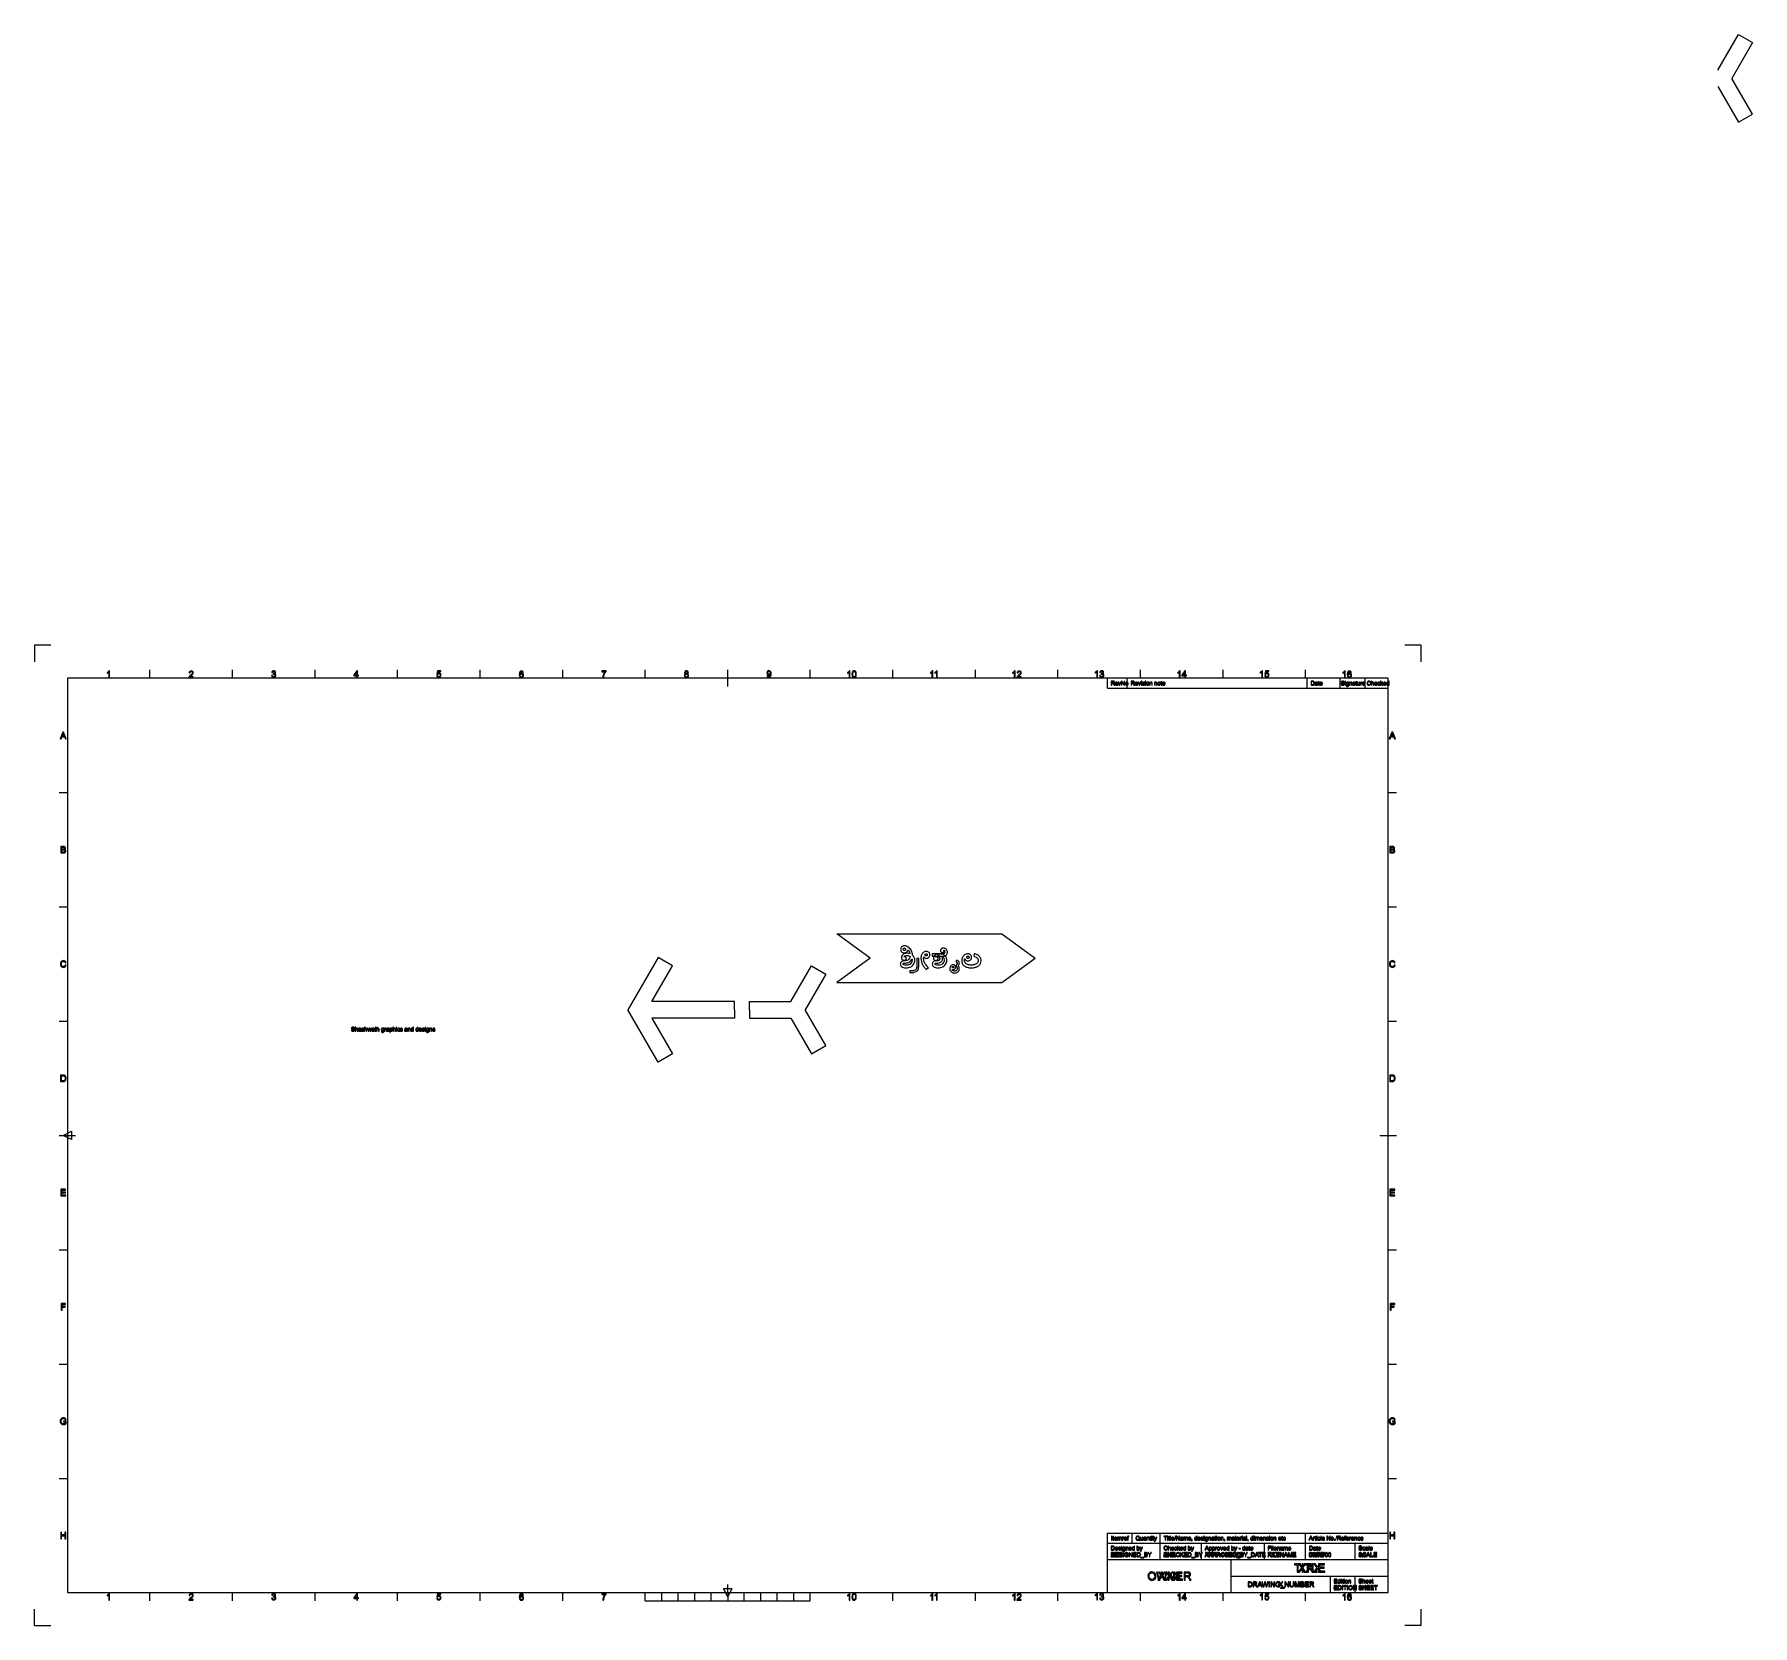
# Model space of a CAD drawing. Header units: centimetres. Extents: x -52 to 52, y -48 to 48.
import ezdxf

# ---------------------------------------------------------------- set-up
doc = ezdxf.new("R2010")
doc.units = ezdxf.units.CM
doc.header["$MEASUREMENT"] = 0
doc.layers.add('Model-Front', color=7, linetype='Continuous')
doc.layers.add('Title Block', color=7, linetype='Continuous')
doc.layers.add('No Print', color=7, linetype='Continuous', plot=False)

msp = doc.modelspace()

# ---------------------------------------------------------------- linework, layer by layer
at = {"layer": 'Model-Front', "lineweight": 9}
for points in [[(49.92194, 46.04034), (49.92194, 46.04034), (51.17194, 48.2054), (51.17194, 48.2054)], [(51.17194, 48.2054), (51.17194, 48.2054), (52.03797, 47.7054), (52.03797, 47.7054)], [(52.03797, 47.7054), (52.03797, 47.7054), (50.78797, 45.54034), (50.78797, 45.54034)], [(49.92194, 45.04034), (49.92194, 45.04034), (51.17194, 42.87527), (51.17194, 42.87527)], [(52.03797, 43.37527), (52.03797, 43.37527), (50.78797, 45.54034), (50.78797, 45.54034)], [(51.17194, 42.87527), (51.17194, 42.87527), (52.03797, 43.37527), (52.03797, 43.37527)], [(-3.44099, -6.28724), (-3.44099, -6.28724), (6.55901, -6.28724), (6.55901, -6.28724)], [(-1.41999, -7.75873), (-1.41999, -7.75873), (-3.44099, -6.28724), (-3.44099, -6.28724)], [(6.55901, -6.28724), (6.55901, -6.28724), (8.58009, -7.75873), (8.58009, -7.75873)], [(-14.25642, -7.72635), (-14.25642, -7.72635), (-16.08377, -10.89142), (-16.08377, -10.89142)], [(-14.6404, -10.39142), (-14.6404, -10.39142), (-13.3904, -8.22635), (-13.3904, -8.22635)], [(-13.3904, -8.22635), (-13.3904, -8.22635), (-14.25642, -7.72635), (-14.25642, -7.72635)], [(-13.3904, -8.22635), (-13.3904, -8.22635), (-14.25642, -7.72635), (-14.25642, -7.72635)], [(-6.21998, -10.39142), (-6.21998, -10.39142), (-4.96998, -8.22635), (-4.96998, -8.22635)], [(-4.96998, -8.22635), (-4.96998, -8.22635), (-4.10396, -8.72635), (-4.10396, -8.72635)], [(-1.41999, -7.75873), (-1.41999, -7.75873), (-3.44099, -9.23021), (-3.44099, -9.23021)], [(6.55901, -9.23021), (6.55901, -9.23021), (8.58009, -7.75873), (8.58009, -7.75873)], [(-4.10396, -8.72635), (-4.10396, -8.72635), (-5.35396, -10.89142), (-5.35396, -10.89142)], [(-3.44099, -9.23021), (-3.44099, -9.23021), (6.55901, -9.23021), (6.55901, -9.23021)], [(-9.6404, -10.39142), (-9.6404, -10.39142), (-14.6404, -10.39142), (-14.6404, -10.39142)], [(-9.6404, -10.89142), (-9.6404, -10.89142), (-9.6404, -10.39142), (-9.6404, -10.39142)], [(-8.71998, -10.89142), (-8.71998, -10.89142), (-8.71998, -10.39142), (-8.71998, -10.39142)], [(-8.71998, -10.39142), (-8.71998, -10.39142), (-6.21998, -10.39142), (-6.21998, -10.39142)], [(-14.25642, -14.05648), (-14.25642, -14.05648), (-16.08377, -10.89142), (-16.08377, -10.89142)], [(-9.6404, -11.39142), (-9.6404, -11.39142), (-14.6404, -11.39142), (-14.6404, -11.39142)], [(-14.6404, -11.39142), (-14.6404, -11.39142), (-13.3904, -13.55648), (-13.3904, -13.55648)], [(-9.6404, -10.89142), (-9.6404, -10.89142), (-9.6404, -11.39142), (-9.6404, -11.39142)], [(-8.71998, -10.89142), (-8.71998, -10.89142), (-8.71998, -11.39142), (-8.71998, -11.39142)], [(-8.71998, -11.39142), (-8.71998, -11.39142), (-6.21998, -11.39142), (-6.21998, -11.39142)], [(-6.21998, -11.39142), (-6.21998, -11.39142), (-4.96998, -13.55648), (-4.96998, -13.55648)], [(-4.10396, -13.05648), (-4.10396, -13.05648), (-5.35396, -10.89142), (-5.35396, -10.89142)], [(-4.96998, -13.55648), (-4.96998, -13.55648), (-4.10396, -13.05648), (-4.10396, -13.05648)], [(-13.3904, -13.55648), (-13.3904, -13.55648), (-14.25642, -14.05648), (-14.25642, -14.05648)]]:
    msp.add_open_spline(points, degree=3, dxfattribs=at)
at = {"layer": 'Model-Front'}
for points, knots in [([(-32.83618, -12.11324), (-32.83618, -12.11324), (-32.80528, -12.11046), (-32.80528, -12.11046), (-32.80383, -12.12296), (-32.80041, -12.1332), (-32.79503, -12.14125), (-32.78965, -12.14923), (-32.78132, -12.15572), (-32.77003, -12.16069), (-32.75875, -12.16561), (-32.74602, -12.1681), (-32.7319, -12.1681), (-32.71934, -12.1681), (-32.70829, -12.16625), (-32.69868, -12.16249), (-32.68907, -12.15873), (-32.68195, -12.15357), (-32.67727, -12.14704), (-32.67258, -12.1405), (-32.67021, -12.13338), (-32.67021, -12.12574), (-32.67021, -12.11798), (-32.67246, -12.11121), (-32.67698, -12.10537), (-32.68149, -12.09958), (-32.68896, -12.09472), (-32.69937, -12.09073), (-32.70603, -12.08818), (-32.72079, -12.08413), (-32.74364, -12.07863), (-32.7665, -12.07314), (-32.78247, -12.06799), (-32.79162, -12.06312), (-32.80348, -12.05687), (-32.81228, -12.04912), (-32.81806, -12.03992), (-32.82391, -12.03072), (-32.8268, -12.02036), (-32.8268, -12.00896), (-32.8268, -11.99634), (-32.82322, -11.98459), (-32.8161, -11.97371), (-32.80898, -11.96278), (-32.79862, -11.9545), (-32.78491, -11.94883), (-32.77125, -11.94316), (-32.75603, -11.94032), (-32.7393, -11.94032), (-32.7209, -11.94032), (-32.70464, -11.94328), (-32.69058, -11.94924), (-32.67651, -11.95514), (-32.66569, -11.96388), (-32.65811, -11.97545), (-32.65053, -11.98697), (-32.64648, -12.00005), (-32.6459, -12.01463), (-32.6459, -12.01463), (-32.6775, -12.01706), (-32.6775, -12.01706), (-32.67918, -12.00138), (-32.68491, -11.98951), (-32.69469, -11.98153), (-32.70447, -11.97348), (-32.71893, -11.96949), (-32.73803, -11.96949), (-32.75794, -11.96949), (-32.77246, -11.97314), (-32.78155, -11.98043), (-32.79063, -11.98772), (-32.79521, -11.99652), (-32.79521, -12.00682), (-32.79521, -12.01573), (-32.79197, -12.02308), (-32.78554, -12.02886), (-32.77918, -12.03459), (-32.76268, -12.04055), (-32.73595, -12.04657), (-32.70921, -12.05265), (-32.69087, -12.05792), (-32.68091, -12.06243), (-32.6665, -12.06908), (-32.6558, -12.07748), (-32.64891, -12.08772), (-32.64202, -12.0979), (-32.63861, -12.10965), (-32.63861, -12.12296), (-32.63861, -12.13621), (-32.64237, -12.1486), (-32.64995, -12.16029), (-32.65753, -12.17198), (-32.66835, -12.18106), (-32.68253, -12.18754), (-32.69671, -12.19403), (-32.71263, -12.19727), (-32.73039, -12.19727), (-32.75285, -12.19727), (-32.77165, -12.19397), (-32.78681, -12.18743), (-32.80203, -12.18089), (-32.8139, -12.17105), (-32.82252, -12.15786), (-32.8312, -12.14472), (-32.83571, -12.12985), (-32.83618, -12.11324)], [0, 0, 0, 0, 0.028571429, 0.028571429, 0.028571429, 0.057142857, 0.057142857, 0.057142857, 0.085714286, 0.085714286, 0.085714286, 0.114285714, 0.114285714, 0.114285714, 0.142857143, 0.142857143, 0.142857143, 0.171428571, 0.171428571, 0.171428571, 0.2, 0.2, 0.2, 0.228571429, 0.228571429, 0.228571429, 0.257142857, 0.257142857, 0.257142857, 0.285714286, 0.285714286, 0.285714286, 0.314285714, 0.314285714, 0.314285714, 0.342857143, 0.342857143, 0.342857143, 0.371428571, 0.371428571, 0.371428571, 0.4, 0.4, 0.4, 0.428571429, 0.428571429, 0.428571429, 0.457142857, 0.457142857, 0.457142857, 0.485714286, 0.485714286, 0.485714286, 0.514285714, 0.514285714, 0.514285714, 0.542857143, 0.542857143, 0.542857143, 0.571428571, 0.571428571, 0.571428571, 0.6, 0.6, 0.6, 0.628571429, 0.628571429, 0.628571429, 0.657142857, 0.657142857, 0.657142857, 0.685714286, 0.685714286, 0.685714286, 0.714285714, 0.714285714, 0.714285714, 0.742857143, 0.742857143, 0.742857143, 0.771428571, 0.771428571, 0.771428571, 0.8, 0.8, 0.8, 0.828571429, 0.828571429, 0.828571429, 0.857142857, 0.857142857, 0.857142857, 0.885714286, 0.885714286, 0.885714286, 0.914285714, 0.914285714, 0.914285714, 0.942857143, 0.942857143, 0.942857143, 0.971428571, 0.971428571, 0.971428571, 1, 1, 1, 1]), ([(-32.59763, -12.1931), (-32.59763, -12.1931), (-32.59763, -11.94449), (-32.59763, -11.94449), (-32.59763, -11.94449), (-32.56708, -11.94449), (-32.56708, -11.94449), (-32.56708, -11.94449), (-32.56708, -12.03396), (-32.56708, -12.03396), (-32.5529, -12.01735), (-32.53502, -12.00907), (-32.51337, -12.00907), (-32.50012, -12.00907), (-32.48861, -12.01168), (-32.47877, -12.01694), (-32.46899, -12.02221), (-32.46199, -12.02944), (-32.45776, -12.0387), (-32.45354, -12.04796), (-32.45145, -12.06145), (-32.45145, -12.07904), (-32.45145, -12.07904), (-32.45145, -12.1931), (-32.45145, -12.1931), (-32.45145, -12.1931), (-32.48201, -12.1931), (-32.48201, -12.1931), (-32.48201, -12.1931), (-32.48201, -12.07915), (-32.48201, -12.07915), (-32.48201, -12.06393), (-32.48531, -12.05282), (-32.49185, -12.04588), (-32.49844, -12.03893), (-32.5077, -12.03546), (-32.51974, -12.03546), (-32.52871, -12.03546), (-32.53716, -12.03778), (-32.54509, -12.04246), (-32.55302, -12.04715), (-32.55863, -12.05352), (-32.56204, -12.06156), (-32.5654, -12.06955), (-32.56708, -12.0806), (-32.56708, -12.09472), (-32.56708, -12.09472), (-32.56708, -12.1931), (-32.56708, -12.1931), (-32.56708, -12.1931), (-32.59763, -12.1931), (-32.59763, -12.1931)], [0, 0, 0, 0, 0.058823529, 0.058823529, 0.058823529, 0.117647059, 0.117647059, 0.117647059, 0.176470588, 0.176470588, 0.176470588, 0.235294118, 0.235294118, 0.235294118, 0.294117647, 0.294117647, 0.294117647, 0.352941176, 0.352941176, 0.352941176, 0.411764706, 0.411764706, 0.411764706, 0.470588235, 0.470588235, 0.470588235, 0.529411765, 0.529411765, 0.529411765, 0.588235294, 0.588235294, 0.588235294, 0.647058824, 0.647058824, 0.647058824, 0.705882353, 0.705882353, 0.705882353, 0.764705882, 0.764705882, 0.764705882, 0.823529412, 0.823529412, 0.823529412, 0.882352941, 0.882352941, 0.882352941, 0.941176471, 0.941176471, 0.941176471, 1, 1, 1, 1]), ([(-32.28682, -12.17053), (-32.29816, -12.18019), (-32.3091, -12.18697), (-32.31957, -12.19096), (-32.33004, -12.19495), (-32.34127, -12.19692), (-32.35331, -12.19692), (-32.3731, -12.19692), (-32.38832, -12.19212), (-32.39897, -12.18245), (-32.40962, -12.17285), (-32.41494, -12.16052), (-32.41494, -12.14553), (-32.41494, -12.13673), (-32.41291, -12.12869), (-32.40892, -12.1214), (-32.40487, -12.11411), (-32.3996, -12.10832), (-32.39312, -12.10392), (-32.38658, -12.09952), (-32.37929, -12.09617), (-32.37113, -12.09391), (-32.36511, -12.09235), (-32.35603, -12.09084), (-32.34393, -12.08934), (-32.31928, -12.08645), (-32.30105, -12.08292), (-32.28942, -12.07886), (-32.2893, -12.0747), (-32.28925, -12.07204), (-32.28925, -12.07094), (-32.28925, -12.05855), (-32.29214, -12.04981), (-32.29793, -12.04472), (-32.30574, -12.03783), (-32.31737, -12.03442), (-32.33276, -12.03442), (-32.34717, -12.03442), (-32.35782, -12.03697), (-32.36465, -12.042), (-32.37154, -12.04704), (-32.37657, -12.05595), (-32.37987, -12.0688), (-32.37987, -12.0688), (-32.40973, -12.06463), (-32.40973, -12.06463), (-32.40701, -12.05184), (-32.40256, -12.04148), (-32.39631, -12.03361), (-32.39006, -12.02574), (-32.38103, -12.01972), (-32.36922, -12.01544), (-32.35748, -12.01121), (-32.34376, -12.00907), (-32.32825, -12.00907), (-32.31286, -12.00907), (-32.3003, -12.01087), (-32.29064, -12.01451), (-32.28103, -12.01816), (-32.27391, -12.02267), (-32.2694, -12.02817), (-32.26488, -12.03367), (-32.2617, -12.04061), (-32.25985, -12.049), (-32.25886, -12.05421), (-32.25834, -12.06359), (-32.25834, -12.07707), (-32.25834, -12.07707), (-32.25834, -12.11758), (-32.25834, -12.11758), (-32.25834, -12.14588), (-32.25771, -12.16376), (-32.25643, -12.17134), (-32.25522, -12.17892), (-32.25267, -12.18616), (-32.24897, -12.1931), (-32.24897, -12.1931), (-32.28091, -12.1931), (-32.28091, -12.1931), (-32.28398, -12.18668), (-32.28595, -12.17915), (-32.28682, -12.17053)], [0, 0, 0, 0, 0.037037037, 0.037037037, 0.037037037, 0.074074074, 0.074074074, 0.074074074, 0.111111111, 0.111111111, 0.111111111, 0.148148148, 0.148148148, 0.148148148, 0.185185185, 0.185185185, 0.185185185, 0.222222222, 0.222222222, 0.222222222, 0.259259259, 0.259259259, 0.259259259, 0.296296296, 0.296296296, 0.296296296, 0.333333333, 0.333333333, 0.333333333, 0.37037037, 0.37037037, 0.37037037, 0.407407407, 0.407407407, 0.407407407, 0.444444444, 0.444444444, 0.444444444, 0.481481481, 0.481481481, 0.481481481, 0.518518519, 0.518518519, 0.518518519, 0.555555556, 0.555555556, 0.555555556, 0.592592593, 0.592592593, 0.592592593, 0.62962963, 0.62962963, 0.62962963, 0.666666667, 0.666666667, 0.666666667, 0.703703704, 0.703703704, 0.703703704, 0.740740741, 0.740740741, 0.740740741, 0.777777778, 0.777777778, 0.777777778, 0.814814815, 0.814814815, 0.814814815, 0.851851852, 0.851851852, 0.851851852, 0.888888889, 0.888888889, 0.888888889, 0.925925926, 0.925925926, 0.925925926, 0.962962963, 0.962962963, 0.962962963, 1, 1, 1, 1]), ([(-32.28925, -12.10282), (-32.30036, -12.10734), (-32.31702, -12.11116), (-32.33925, -12.11428), (-32.35186, -12.11608), (-32.36077, -12.1181), (-32.36598, -12.12036), (-32.37119, -12.12261), (-32.37518, -12.12591), (-32.37802, -12.1302), (-32.38085, -12.13454), (-32.3823, -12.13934), (-32.3823, -12.14466), (-32.3823, -12.15271), (-32.37923, -12.15948), (-32.37304, -12.16486), (-32.36685, -12.17024), (-32.35782, -12.17296), (-32.34596, -12.17296), (-32.33421, -12.17296), (-32.32374, -12.17041), (-32.31454, -12.16526), (-32.30539, -12.16017), (-32.29862, -12.15317), (-32.29434, -12.14432), (-32.29104, -12.13743), (-32.28942, -12.1273), (-32.28942, -12.11393), (-32.28942, -12.11393), (-32.28925, -12.10282), (-32.28925, -12.10282)], [0, 0, 0, 0, 0.1, 0.1, 0.1, 0.2, 0.2, 0.2, 0.3, 0.3, 0.3, 0.4, 0.4, 0.4, 0.5, 0.5, 0.5, 0.6, 0.6, 0.6, 0.7, 0.7, 0.7, 0.8, 0.8, 0.8, 0.9, 0.9, 0.9, 1, 1, 1, 1]), ([(-32.22357, -12.13928), (-32.22357, -12.13928), (-32.19336, -12.13442), (-32.19336, -12.13442), (-32.19168, -12.14651), (-32.18693, -12.15577), (-32.17918, -12.16226), (-32.17143, -12.16868), (-32.16055, -12.17192), (-32.14666, -12.17192), (-32.13259, -12.17192), (-32.12218, -12.16908), (-32.11535, -12.16335), (-32.10858, -12.15768), (-32.10516, -12.15097), (-32.10516, -12.14327), (-32.10516, -12.13639), (-32.10823, -12.13095), (-32.11431, -12.12701), (-32.11859, -12.12429), (-32.12901, -12.12088), (-32.14556, -12.11665), (-32.1679, -12.11104), (-32.18335, -12.10618), (-32.19203, -12.10207), (-32.20065, -12.0979), (-32.20719, -12.09223), (-32.21164, -12.08494), (-32.2161, -12.07771), (-32.21836, -12.06966), (-32.21836, -12.06087), (-32.21836, -12.05282), (-32.21651, -12.04542), (-32.21286, -12.03859), (-32.20916, -12.03176), (-32.20418, -12.02609), (-32.19787, -12.02157), (-32.19313, -12.0181), (-32.18665, -12.01515), (-32.17849, -12.01272), (-32.17027, -12.01029), (-32.16153, -12.00907), (-32.15215, -12.00907), (-32.13803, -12.00907), (-32.12565, -12.0111), (-32.115, -12.01521), (-32.1043, -12.01926), (-32.09643, -12.02481), (-32.09133, -12.03176), (-32.0863, -12.03876), (-32.08277, -12.04808), (-32.08086, -12.05977), (-32.08086, -12.05977), (-32.11072, -12.06393), (-32.11072, -12.06393), (-32.11205, -12.05456), (-32.11599, -12.04721), (-32.12247, -12.04194), (-32.12895, -12.03668), (-32.13809, -12.03407), (-32.14996, -12.03407), (-32.1639, -12.03407), (-32.17391, -12.03639), (-32.17987, -12.04102), (-32.18583, -12.04565), (-32.18884, -12.05109), (-32.18884, -12.05728), (-32.18884, -12.06121), (-32.18763, -12.0648), (-32.18514, -12.06799), (-32.18265, -12.07123), (-32.17877, -12.07395), (-32.17345, -12.07609), (-32.17038, -12.07724), (-32.16147, -12.07985), (-32.14654, -12.0839), (-32.12501, -12.08963), (-32.10997, -12.09437), (-32.1014, -12.09802), (-32.09284, -12.10167), (-32.08612, -12.10705), (-32.08126, -12.11399), (-32.07634, -12.12099), (-32.07391, -12.12967), (-32.07391, -12.14009), (-32.07391, -12.15022), (-32.07687, -12.15977), (-32.08283, -12.16874), (-32.08879, -12.17771), (-32.09735, -12.18465), (-32.10852, -12.18957), (-32.11975, -12.19449), (-32.13242, -12.19692), (-32.14654, -12.19692), (-32.16992, -12.19692), (-32.1878, -12.19206), (-32.20007, -12.18239), (-32.21234, -12.17267), (-32.22015, -12.15832), (-32.22357, -12.13928)], [0, 0, 0, 0, 0.03030303, 0.03030303, 0.03030303, 0.060606061, 0.060606061, 0.060606061, 0.090909091, 0.090909091, 0.090909091, 0.121212121, 0.121212121, 0.121212121, 0.151515152, 0.151515152, 0.151515152, 0.181818182, 0.181818182, 0.181818182, 0.212121212, 0.212121212, 0.212121212, 0.242424242, 0.242424242, 0.242424242, 0.272727273, 0.272727273, 0.272727273, 0.303030303, 0.303030303, 0.303030303, 0.333333333, 0.333333333, 0.333333333, 0.363636364, 0.363636364, 0.363636364, 0.393939394, 0.393939394, 0.393939394, 0.424242424, 0.424242424, 0.424242424, 0.454545455, 0.454545455, 0.454545455, 0.484848485, 0.484848485, 0.484848485, 0.515151515, 0.515151515, 0.515151515, 0.545454545, 0.545454545, 0.545454545, 0.575757576, 0.575757576, 0.575757576, 0.606060606, 0.606060606, 0.606060606, 0.636363636, 0.636363636, 0.636363636, 0.666666667, 0.666666667, 0.666666667, 0.696969697, 0.696969697, 0.696969697, 0.727272727, 0.727272727, 0.727272727, 0.757575758, 0.757575758, 0.757575758, 0.787878788, 0.787878788, 0.787878788, 0.818181818, 0.818181818, 0.818181818, 0.848484848, 0.848484848, 0.848484848, 0.878787879, 0.878787879, 0.878787879, 0.909090909, 0.909090909, 0.909090909, 0.939393939, 0.939393939, 0.939393939, 0.96969697, 0.96969697, 0.96969697, 1, 1, 1, 1]), ([(-32.0378, -12.1931), (-32.0378, -12.1931), (-32.0378, -11.94449), (-32.0378, -11.94449), (-32.0378, -11.94449), (-32.00725, -11.94449), (-32.00725, -11.94449), (-32.00725, -11.94449), (-32.00725, -12.03396), (-32.00725, -12.03396), (-31.99307, -12.01735), (-31.97519, -12.00907), (-31.95354, -12.00907), (-31.94029, -12.00907), (-31.92878, -12.01168), (-31.91894, -12.01694), (-31.90916, -12.02221), (-31.90216, -12.02944), (-31.89793, -12.0387), (-31.89371, -12.04796), (-31.89162, -12.06145), (-31.89162, -12.07904), (-31.89162, -12.07904), (-31.89162, -12.1931), (-31.89162, -12.1931), (-31.89162, -12.1931), (-31.92218, -12.1931), (-31.92218, -12.1931), (-31.92218, -12.1931), (-31.92218, -12.07915), (-31.92218, -12.07915), (-31.92218, -12.06393), (-31.92548, -12.05282), (-31.93202, -12.04588), (-31.93861, -12.03893), (-31.94787, -12.03546), (-31.95991, -12.03546), (-31.96888, -12.03546), (-31.97733, -12.03778), (-31.98526, -12.04246), (-31.99319, -12.04715), (-31.9988, -12.05352), (-32.00221, -12.06156), (-32.00557, -12.06955), (-32.00725, -12.0806), (-32.00725, -12.09472), (-32.00725, -12.09472), (-32.00725, -12.1931), (-32.00725, -12.1931), (-32.00725, -12.1931), (-32.0378, -12.1931), (-32.0378, -12.1931)], [0, 0, 0, 0, 0.058823529, 0.058823529, 0.058823529, 0.117647059, 0.117647059, 0.117647059, 0.176470588, 0.176470588, 0.176470588, 0.235294118, 0.235294118, 0.235294118, 0.294117647, 0.294117647, 0.294117647, 0.352941176, 0.352941176, 0.352941176, 0.411764706, 0.411764706, 0.411764706, 0.470588235, 0.470588235, 0.470588235, 0.529411765, 0.529411765, 0.529411765, 0.588235294, 0.588235294, 0.588235294, 0.647058824, 0.647058824, 0.647058824, 0.705882353, 0.705882353, 0.705882353, 0.764705882, 0.764705882, 0.764705882, 0.823529412, 0.823529412, 0.823529412, 0.882352941, 0.882352941, 0.882352941, 0.941176471, 0.941176471, 0.941176471, 1, 1, 1, 1]), ([(-31.81229, -12.1931), (-31.81229, -12.1931), (-31.86674, -12.01289), (-31.86674, -12.01289), (-31.86674, -12.01289), (-31.8348, -12.01289), (-31.8348, -12.01289), (-31.8348, -12.01289), (-31.80604, -12.11689), (-31.80604, -12.11689), (-31.80604, -12.11689), (-31.79585, -12.1556), (-31.79585, -12.1556), (-31.79545, -12.15369), (-31.79232, -12.14131), (-31.78653, -12.11845), (-31.78653, -12.11845), (-31.758, -12.01289), (-31.758, -12.01289), (-31.758, -12.01289), (-31.7267, -12.01289), (-31.7267, -12.01289), (-31.7267, -12.01289), (-31.69956, -12.11752), (-31.69956, -12.11752), (-31.69956, -12.11752), (-31.6907, -12.15184), (-31.6907, -12.15184), (-31.6907, -12.15184), (-31.68034, -12.11706), (-31.68034, -12.11706), (-31.68034, -12.11706), (-31.64921, -12.01289), (-31.64921, -12.01289), (-31.64921, -12.01289), (-31.61952, -12.01289), (-31.61952, -12.01289), (-31.61952, -12.01289), (-31.67606, -12.1931), (-31.67606, -12.1931), (-31.67606, -12.1931), (-31.70766, -12.1931), (-31.70766, -12.1931), (-31.70766, -12.1931), (-31.73625, -12.08529), (-31.73625, -12.08529), (-31.73625, -12.08529), (-31.74348, -12.05444), (-31.74348, -12.05444), (-31.74348, -12.05444), (-31.77994, -12.1931), (-31.77994, -12.1931), (-31.77994, -12.1931), (-31.81229, -12.1931), (-31.81229, -12.1931)], [0, 0, 0, 0, 0.055555556, 0.055555556, 0.055555556, 0.111111111, 0.111111111, 0.111111111, 0.166666667, 0.166666667, 0.166666667, 0.222222222, 0.222222222, 0.222222222, 0.277777778, 0.277777778, 0.277777778, 0.333333333, 0.333333333, 0.333333333, 0.388888889, 0.388888889, 0.388888889, 0.444444444, 0.444444444, 0.444444444, 0.5, 0.5, 0.5, 0.555555556, 0.555555556, 0.555555556, 0.611111111, 0.611111111, 0.611111111, 0.666666667, 0.666666667, 0.666666667, 0.722222222, 0.722222222, 0.722222222, 0.777777778, 0.777777778, 0.777777778, 0.833333333, 0.833333333, 0.833333333, 0.888888889, 0.888888889, 0.888888889, 0.944444444, 0.944444444, 0.944444444, 1, 1, 1, 1]), ([(-31.47624, -12.17053), (-31.48758, -12.18019), (-31.49852, -12.18697), (-31.50899, -12.19096), (-31.51946, -12.19495), (-31.53069, -12.19692), (-31.54273, -12.19692), (-31.56252, -12.19692), (-31.57774, -12.19212), (-31.58839, -12.18245), (-31.59904, -12.17285), (-31.60436, -12.16052), (-31.60436, -12.14553), (-31.60436, -12.13673), (-31.60233, -12.12869), (-31.59834, -12.1214), (-31.59429, -12.11411), (-31.58902, -12.10832), (-31.58254, -12.10392), (-31.576, -12.09952), (-31.56871, -12.09617), (-31.56055, -12.09391), (-31.55453, -12.09235), (-31.54545, -12.09084), (-31.53335, -12.08934), (-31.5087, -12.08645), (-31.49047, -12.08292), (-31.47884, -12.07886), (-31.47872, -12.0747), (-31.47867, -12.07204), (-31.47867, -12.07094), (-31.47867, -12.05855), (-31.48156, -12.04981), (-31.48735, -12.04472), (-31.49516, -12.03783), (-31.50679, -12.03442), (-31.52218, -12.03442), (-31.53659, -12.03442), (-31.54724, -12.03697), (-31.55407, -12.042), (-31.56096, -12.04704), (-31.56599, -12.05595), (-31.56929, -12.0688), (-31.56929, -12.0688), (-31.59915, -12.06463), (-31.59915, -12.06463), (-31.59643, -12.05184), (-31.59198, -12.04148), (-31.58573, -12.03361), (-31.57948, -12.02574), (-31.57045, -12.01972), (-31.55864, -12.01544), (-31.5469, -12.01121), (-31.53318, -12.00907), (-31.51767, -12.00907), (-31.50228, -12.00907), (-31.48972, -12.01087), (-31.48006, -12.01451), (-31.47045, -12.01816), (-31.46333, -12.02267), (-31.45882, -12.02817), (-31.4543, -12.03367), (-31.45112, -12.04061), (-31.44927, -12.049), (-31.44828, -12.05421), (-31.44776, -12.06359), (-31.44776, -12.07707), (-31.44776, -12.07707), (-31.44776, -12.11758), (-31.44776, -12.11758), (-31.44776, -12.14588), (-31.44713, -12.16376), (-31.44585, -12.17134), (-31.44464, -12.17892), (-31.44209, -12.18616), (-31.43839, -12.1931), (-31.43839, -12.1931), (-31.47033, -12.1931), (-31.47033, -12.1931), (-31.4734, -12.18668), (-31.47537, -12.17915), (-31.47624, -12.17053)], [0, 0, 0, 0, 0.037037037, 0.037037037, 0.037037037, 0.074074074, 0.074074074, 0.074074074, 0.111111111, 0.111111111, 0.111111111, 0.148148148, 0.148148148, 0.148148148, 0.185185185, 0.185185185, 0.185185185, 0.222222222, 0.222222222, 0.222222222, 0.259259259, 0.259259259, 0.259259259, 0.296296296, 0.296296296, 0.296296296, 0.333333333, 0.333333333, 0.333333333, 0.37037037, 0.37037037, 0.37037037, 0.407407407, 0.407407407, 0.407407407, 0.444444444, 0.444444444, 0.444444444, 0.481481481, 0.481481481, 0.481481481, 0.518518519, 0.518518519, 0.518518519, 0.555555556, 0.555555556, 0.555555556, 0.592592593, 0.592592593, 0.592592593, 0.62962963, 0.62962963, 0.62962963, 0.666666667, 0.666666667, 0.666666667, 0.703703704, 0.703703704, 0.703703704, 0.740740741, 0.740740741, 0.740740741, 0.777777778, 0.777777778, 0.777777778, 0.814814815, 0.814814815, 0.814814815, 0.851851852, 0.851851852, 0.851851852, 0.888888889, 0.888888889, 0.888888889, 0.925925926, 0.925925926, 0.925925926, 0.962962963, 0.962962963, 0.962962963, 1, 1, 1, 1]), ([(-31.47867, -12.10282), (-31.48978, -12.10734), (-31.50644, -12.11116), (-31.52867, -12.11428), (-31.54128, -12.11608), (-31.55019, -12.1181), (-31.5554, -12.12036), (-31.56061, -12.12261), (-31.5646, -12.12591), (-31.56744, -12.1302), (-31.57027, -12.13454), (-31.57172, -12.13934), (-31.57172, -12.14466), (-31.57172, -12.15271), (-31.56865, -12.15948), (-31.56246, -12.16486), (-31.55627, -12.17024), (-31.54724, -12.17296), (-31.53538, -12.17296), (-31.52363, -12.17296), (-31.51316, -12.17041), (-31.50396, -12.16526), (-31.49481, -12.16017), (-31.48804, -12.15317), (-31.48376, -12.14432), (-31.48046, -12.13743), (-31.47884, -12.1273), (-31.47884, -12.11393), (-31.47884, -12.11393), (-31.47867, -12.10282), (-31.47867, -12.10282)], [0, 0, 0, 0, 0.1, 0.1, 0.1, 0.2, 0.2, 0.2, 0.3, 0.3, 0.3, 0.4, 0.4, 0.4, 0.5, 0.5, 0.5, 0.6, 0.6, 0.6, 0.7, 0.7, 0.7, 0.8, 0.8, 0.8, 0.9, 0.9, 0.9, 1, 1, 1, 1]), ([(-31.33451, -12.16584), (-31.33451, -12.16584), (-31.33035, -12.19281), (-31.33035, -12.19281), (-31.33891, -12.1946), (-31.34661, -12.19553), (-31.35332, -12.19553), (-31.36438, -12.19553), (-31.37294, -12.19379), (-31.37907, -12.19026), (-31.38515, -12.18673), (-31.38943, -12.18216), (-31.39192, -12.17643), (-31.39441, -12.1707), (-31.39563, -12.15867), (-31.39563, -12.14032), (-31.39563, -12.14032), (-31.39563, -12.0365), (-31.39563, -12.0365), (-31.39563, -12.0365), (-31.41819, -12.0365), (-31.41819, -12.0365), (-31.41819, -12.0365), (-31.41819, -12.01289), (-31.41819, -12.01289), (-31.41819, -12.01289), (-31.39563, -12.01289), (-31.39563, -12.01289), (-31.39563, -12.01289), (-31.39563, -11.96833), (-31.39563, -11.96833), (-31.39563, -11.96833), (-31.36507, -11.94999), (-31.36507, -11.94999), (-31.36507, -11.94999), (-31.36507, -12.01289), (-31.36507, -12.01289), (-31.36507, -12.01289), (-31.33451, -12.01289), (-31.33451, -12.01289), (-31.33451, -12.01289), (-31.33451, -12.0365), (-31.33451, -12.0365), (-31.33451, -12.0365), (-31.36507, -12.0365), (-31.36507, -12.0365), (-31.36507, -12.0365), (-31.36507, -12.14206), (-31.36507, -12.14206), (-31.36507, -12.1508), (-31.36455, -12.15641), (-31.36345, -12.1589), (-31.36241, -12.16139), (-31.36067, -12.16335), (-31.35824, -12.16486), (-31.35581, -12.16631), (-31.35234, -12.16706), (-31.34782, -12.16706), (-31.34447, -12.16706), (-31.34001, -12.16665), (-31.33451, -12.16584)], [0, 0, 0, 0, 0.05, 0.05, 0.05, 0.1, 0.1, 0.1, 0.15, 0.15, 0.15, 0.2, 0.2, 0.2, 0.25, 0.25, 0.25, 0.3, 0.3, 0.3, 0.35, 0.35, 0.35, 0.4, 0.4, 0.4, 0.45, 0.45, 0.45, 0.5, 0.5, 0.5, 0.55, 0.55, 0.55, 0.6, 0.6, 0.6, 0.65, 0.65, 0.65, 0.7, 0.7, 0.7, 0.75, 0.75, 0.75, 0.8, 0.8, 0.8, 0.85, 0.85, 0.85, 0.9, 0.9, 0.9, 0.95, 0.95, 0.95, 1, 1, 1, 1]), ([(-31.30436, -12.1931), (-31.30436, -12.1931), (-31.30436, -11.94449), (-31.30436, -11.94449), (-31.30436, -11.94449), (-31.27381, -11.94449), (-31.27381, -11.94449), (-31.27381, -11.94449), (-31.27381, -12.03396), (-31.27381, -12.03396), (-31.25963, -12.01735), (-31.24175, -12.00907), (-31.2201, -12.00907), (-31.20685, -12.00907), (-31.19534, -12.01168), (-31.1855, -12.01694), (-31.17572, -12.02221), (-31.16872, -12.02944), (-31.16449, -12.0387), (-31.16027, -12.04796), (-31.15818, -12.06145), (-31.15818, -12.07904), (-31.15818, -12.07904), (-31.15818, -12.1931), (-31.15818, -12.1931), (-31.15818, -12.1931), (-31.18874, -12.1931), (-31.18874, -12.1931), (-31.18874, -12.1931), (-31.18874, -12.07915), (-31.18874, -12.07915), (-31.18874, -12.06393), (-31.19204, -12.05282), (-31.19858, -12.04588), (-31.20517, -12.03893), (-31.21443, -12.03546), (-31.22647, -12.03546), (-31.23544, -12.03546), (-31.24389, -12.03778), (-31.25182, -12.04246), (-31.25975, -12.04715), (-31.26536, -12.05352), (-31.26877, -12.06156), (-31.27213, -12.06955), (-31.27381, -12.0806), (-31.27381, -12.09472), (-31.27381, -12.09472), (-31.27381, -12.1931), (-31.27381, -12.1931), (-31.27381, -12.1931), (-31.30436, -12.1931), (-31.30436, -12.1931)], [0, 0, 0, 0, 0.058823529, 0.058823529, 0.058823529, 0.117647059, 0.117647059, 0.117647059, 0.176470588, 0.176470588, 0.176470588, 0.235294118, 0.235294118, 0.235294118, 0.294117647, 0.294117647, 0.294117647, 0.352941176, 0.352941176, 0.352941176, 0.411764706, 0.411764706, 0.411764706, 0.470588235, 0.470588235, 0.470588235, 0.529411765, 0.529411765, 0.529411765, 0.588235294, 0.588235294, 0.588235294, 0.647058824, 0.647058824, 0.647058824, 0.705882353, 0.705882353, 0.705882353, 0.764705882, 0.764705882, 0.764705882, 0.823529412, 0.823529412, 0.823529412, 0.882352941, 0.882352941, 0.882352941, 0.941176471, 0.941176471, 0.941176471, 1, 1, 1, 1]), ([(-31.0204, -12.20803), (-31.0204, -12.20803), (-30.99088, -12.2122), (-30.99088, -12.2122), (-30.98967, -12.22134), (-30.9862, -12.228), (-30.98052, -12.23222), (-30.97294, -12.23783), (-30.96258, -12.24067), (-30.94945, -12.24067), (-30.93533, -12.24067), (-30.92439, -12.23783), (-30.91669, -12.23222), (-30.909, -12.22661), (-30.90379, -12.21868), (-30.90107, -12.20855), (-30.89951, -12.20236), (-30.89875, -12.18934), (-30.89887, -12.16949), (-30.91224, -12.18523), (-30.92885, -12.1931), (-30.94875, -12.1931), (-30.97352, -12.1931), (-30.99274, -12.18419), (-31.00628, -12.16631), (-31.01988, -12.14848), (-31.02665, -12.12707), (-31.02665, -12.10213), (-31.02665, -12.08494), (-31.02352, -12.06908), (-31.01733, -12.05456), (-31.01114, -12.04003), (-31.00211, -12.02886), (-30.9903, -12.02094), (-30.9785, -12.01301), (-30.96461, -12.00907), (-30.94864, -12.00907), (-30.9274, -12.00907), (-30.90987, -12.01775), (-30.89609, -12.03511), (-30.89609, -12.03511), (-30.89609, -12.01289), (-30.89609, -12.01289), (-30.89609, -12.01289), (-30.86797, -12.01289), (-30.86797, -12.01289), (-30.86797, -12.01289), (-30.86797, -12.16851), (-30.86797, -12.16851), (-30.86797, -12.19657), (-30.8708, -12.21642), (-30.87653, -12.22811), (-30.8822, -12.2398), (-30.89129, -12.24906), (-30.90362, -12.25583), (-30.916, -12.2626), (-30.93122, -12.26602), (-30.94927, -12.26602), (-30.97074, -12.26602), (-30.98805, -12.26121), (-31.00124, -12.25155), (-31.01449, -12.24194), (-31.02086, -12.22742), (-31.0204, -12.20803)], [0, 0, 0, 0, 0.047619048, 0.047619048, 0.047619048, 0.095238095, 0.095238095, 0.095238095, 0.142857143, 0.142857143, 0.142857143, 0.19047619, 0.19047619, 0.19047619, 0.238095238, 0.238095238, 0.238095238, 0.285714286, 0.285714286, 0.285714286, 0.333333333, 0.333333333, 0.333333333, 0.380952381, 0.380952381, 0.380952381, 0.428571429, 0.428571429, 0.428571429, 0.476190476, 0.476190476, 0.476190476, 0.523809524, 0.523809524, 0.523809524, 0.571428571, 0.571428571, 0.571428571, 0.619047619, 0.619047619, 0.619047619, 0.666666667, 0.666666667, 0.666666667, 0.714285714, 0.714285714, 0.714285714, 0.761904762, 0.761904762, 0.761904762, 0.80952381, 0.80952381, 0.80952381, 0.857142857, 0.857142857, 0.857142857, 0.904761905, 0.904761905, 0.904761905, 0.952380952, 0.952380952, 0.952380952, 1, 1, 1, 1]), ([(-30.9954, -12.09993), (-30.9954, -12.12348), (-30.99071, -12.14067), (-30.98133, -12.15149), (-30.9719, -12.16231), (-30.96015, -12.16775), (-30.94603, -12.16775), (-30.93197, -12.16775), (-30.92022, -12.16237), (-30.91068, -12.15161), (-30.90118, -12.14084), (-30.89644, -12.12395), (-30.89644, -12.10091), (-30.89644, -12.07892), (-30.90136, -12.06231), (-30.91114, -12.05114), (-30.92092, -12.03998), (-30.93272, -12.03442), (-30.9465, -12.03442), (-30.9601, -12.03442), (-30.97161, -12.03992), (-30.98116, -12.05091), (-30.99065, -12.06191), (-30.9954, -12.07823), (-30.9954, -12.09993)], [0, 0, 0, 0, 0.125, 0.125, 0.125, 0.25, 0.25, 0.25, 0.375, 0.375, 0.375, 0.5, 0.5, 0.5, 0.625, 0.625, 0.625, 0.75, 0.75, 0.75, 0.875, 0.875, 0.875, 1, 1, 1, 1]), ([(-30.82202, -12.1931), (-30.82202, -12.1931), (-30.82202, -12.01289), (-30.82202, -12.01289), (-30.82202, -12.01289), (-30.79459, -12.01289), (-30.79459, -12.01289), (-30.79459, -12.01289), (-30.79459, -12.0405), (-30.79459, -12.0405), (-30.78759, -12.02771), (-30.78111, -12.01926), (-30.77515, -12.01521), (-30.76919, -12.0111), (-30.76265, -12.00907), (-30.75553, -12.00907), (-30.74523, -12.00907), (-30.73475, -12.01231), (-30.7241, -12.01874), (-30.7241, -12.01874), (-30.73498, -12.04692), (-30.73498, -12.04692), (-30.74239, -12.04275), (-30.7498, -12.04067), (-30.75721, -12.04067), (-30.76386, -12.04067), (-30.76982, -12.0427), (-30.77509, -12.04669), (-30.78035, -12.05068), (-30.78412, -12.05624), (-30.78637, -12.06336), (-30.78979, -12.07418), (-30.79147, -12.08604), (-30.79147, -12.09895), (-30.79147, -12.09895), (-30.79147, -12.1931), (-30.79147, -12.1931), (-30.79147, -12.1931), (-30.82202, -12.1931), (-30.82202, -12.1931)], [0, 0, 0, 0, 0.076923077, 0.076923077, 0.076923077, 0.153846154, 0.153846154, 0.153846154, 0.230769231, 0.230769231, 0.230769231, 0.307692308, 0.307692308, 0.307692308, 0.384615385, 0.384615385, 0.384615385, 0.461538462, 0.461538462, 0.461538462, 0.538461538, 0.538461538, 0.538461538, 0.615384615, 0.615384615, 0.615384615, 0.692307692, 0.692307692, 0.692307692, 0.769230769, 0.769230769, 0.769230769, 0.846153846, 0.846153846, 0.846153846, 0.923076923, 0.923076923, 0.923076923, 1, 1, 1, 1]), ([(-30.58835, -12.17053), (-30.59969, -12.18019), (-30.61063, -12.18697), (-30.6211, -12.19096), (-30.63157, -12.19495), (-30.6428, -12.19692), (-30.65484, -12.19692), (-30.67463, -12.19692), (-30.68985, -12.19212), (-30.7005, -12.18245), (-30.71115, -12.17285), (-30.71647, -12.16052), (-30.71647, -12.14553), (-30.71647, -12.13673), (-30.71444, -12.12869), (-30.71045, -12.1214), (-30.7064, -12.11411), (-30.70113, -12.10832), (-30.69465, -12.10392), (-30.68811, -12.09952), (-30.68082, -12.09617), (-30.67266, -12.09391), (-30.66664, -12.09235), (-30.65756, -12.09084), (-30.64546, -12.08934), (-30.62081, -12.08645), (-30.60258, -12.08292), (-30.59095, -12.07886), (-30.59083, -12.0747), (-30.59078, -12.07204), (-30.59078, -12.07094), (-30.59078, -12.05855), (-30.59367, -12.04981), (-30.59946, -12.04472), (-30.60727, -12.03783), (-30.6189, -12.03442), (-30.63429, -12.03442), (-30.6487, -12.03442), (-30.65935, -12.03697), (-30.66618, -12.042), (-30.67307, -12.04704), (-30.6781, -12.05595), (-30.6814, -12.0688), (-30.6814, -12.0688), (-30.71126, -12.06463), (-30.71126, -12.06463), (-30.70854, -12.05184), (-30.70409, -12.04148), (-30.69784, -12.03361), (-30.69159, -12.02574), (-30.68256, -12.01972), (-30.67075, -12.01544), (-30.65901, -12.01121), (-30.64529, -12.00907), (-30.62978, -12.00907), (-30.61439, -12.00907), (-30.60183, -12.01087), (-30.59217, -12.01451), (-30.58256, -12.01816), (-30.57544, -12.02267), (-30.57093, -12.02817), (-30.56641, -12.03367), (-30.56323, -12.04061), (-30.56138, -12.049), (-30.56039, -12.05421), (-30.55987, -12.06359), (-30.55987, -12.07707), (-30.55987, -12.07707), (-30.55987, -12.11758), (-30.55987, -12.11758), (-30.55987, -12.14588), (-30.55924, -12.16376), (-30.55796, -12.17134), (-30.55675, -12.17892), (-30.5542, -12.18616), (-30.5505, -12.1931), (-30.5505, -12.1931), (-30.58244, -12.1931), (-30.58244, -12.1931), (-30.58551, -12.18668), (-30.58748, -12.17915), (-30.58835, -12.17053)], [0, 0, 0, 0, 0.037037037, 0.037037037, 0.037037037, 0.074074074, 0.074074074, 0.074074074, 0.111111111, 0.111111111, 0.111111111, 0.148148148, 0.148148148, 0.148148148, 0.185185185, 0.185185185, 0.185185185, 0.222222222, 0.222222222, 0.222222222, 0.259259259, 0.259259259, 0.259259259, 0.296296296, 0.296296296, 0.296296296, 0.333333333, 0.333333333, 0.333333333, 0.37037037, 0.37037037, 0.37037037, 0.407407407, 0.407407407, 0.407407407, 0.444444444, 0.444444444, 0.444444444, 0.481481481, 0.481481481, 0.481481481, 0.518518519, 0.518518519, 0.518518519, 0.555555556, 0.555555556, 0.555555556, 0.592592593, 0.592592593, 0.592592593, 0.62962963, 0.62962963, 0.62962963, 0.666666667, 0.666666667, 0.666666667, 0.703703704, 0.703703704, 0.703703704, 0.740740741, 0.740740741, 0.740740741, 0.777777778, 0.777777778, 0.777777778, 0.814814815, 0.814814815, 0.814814815, 0.851851852, 0.851851852, 0.851851852, 0.888888889, 0.888888889, 0.888888889, 0.925925926, 0.925925926, 0.925925926, 0.962962963, 0.962962963, 0.962962963, 1, 1, 1, 1]), ([(-30.59078, -12.10282), (-30.60189, -12.10734), (-30.61855, -12.11116), (-30.64078, -12.11428), (-30.65339, -12.11608), (-30.6623, -12.1181), (-30.66751, -12.12036), (-30.67272, -12.12261), (-30.67671, -12.12591), (-30.67955, -12.1302), (-30.68238, -12.13454), (-30.68383, -12.13934), (-30.68383, -12.14466), (-30.68383, -12.15271), (-30.68076, -12.15948), (-30.67457, -12.16486), (-30.66838, -12.17024), (-30.65935, -12.17296), (-30.64749, -12.17296), (-30.63574, -12.17296), (-30.62527, -12.17041), (-30.61607, -12.16526), (-30.60692, -12.16017), (-30.60015, -12.15317), (-30.59587, -12.14432), (-30.59257, -12.13743), (-30.59095, -12.1273), (-30.59095, -12.11393), (-30.59095, -12.11393), (-30.59078, -12.10282), (-30.59078, -12.10282)], [0, 0, 0, 0, 0.1, 0.1, 0.1, 0.2, 0.2, 0.2, 0.3, 0.3, 0.3, 0.4, 0.4, 0.4, 0.5, 0.5, 0.5, 0.6, 0.6, 0.6, 0.7, 0.7, 0.7, 0.8, 0.8, 0.8, 0.9, 0.9, 0.9, 1, 1, 1, 1]), ([(-30.51294, -12.2622), (-30.51294, -12.2622), (-30.51294, -12.01289), (-30.51294, -12.01289), (-30.51294, -12.01289), (-30.48517, -12.01289), (-30.48517, -12.01289), (-30.48517, -12.01289), (-30.48517, -12.03656), (-30.48517, -12.03656), (-30.47863, -12.02742), (-30.47122, -12.02053), (-30.46294, -12.01596), (-30.45473, -12.01139), (-30.44471, -12.00907), (-30.43297, -12.00907), (-30.41757, -12.00907), (-30.40403, -12.01301), (-30.39228, -12.02094), (-30.38054, -12.02881), (-30.37168, -12.03998), (-30.36566, -12.05433), (-30.3597, -12.06874), (-30.35669, -12.08448), (-30.35669, -12.10167), (-30.35669, -12.12001), (-30.35999, -12.13656), (-30.36659, -12.15132), (-30.37319, -12.16602), (-30.38279, -12.1773), (-30.39541, -12.18517), (-30.40797, -12.19298), (-30.42122, -12.19692), (-30.43511, -12.19692), (-30.44529, -12.19692), (-30.45444, -12.19478), (-30.46248, -12.1905), (-30.47058, -12.18621), (-30.47718, -12.18083), (-30.48239, -12.17429), (-30.48239, -12.17429), (-30.48239, -12.2622), (-30.48239, -12.2622), (-30.48239, -12.2622), (-30.51294, -12.2622), (-30.51294, -12.2622)], [0, 0, 0, 0, 0.066666667, 0.066666667, 0.066666667, 0.133333333, 0.133333333, 0.133333333, 0.2, 0.2, 0.2, 0.266666667, 0.266666667, 0.266666667, 0.333333333, 0.333333333, 0.333333333, 0.4, 0.4, 0.4, 0.466666667, 0.466666667, 0.466666667, 0.533333333, 0.533333333, 0.533333333, 0.6, 0.6, 0.6, 0.666666667, 0.666666667, 0.666666667, 0.733333333, 0.733333333, 0.733333333, 0.8, 0.8, 0.8, 0.866666667, 0.866666667, 0.866666667, 0.933333333, 0.933333333, 0.933333333, 1, 1, 1, 1]), ([(-30.48517, -12.1041), (-30.48517, -12.12719), (-30.48048, -12.14426), (-30.47116, -12.15531), (-30.46179, -12.16636), (-30.45044, -12.17192), (-30.43713, -12.17192), (-30.42359, -12.17192), (-30.41202, -12.16619), (-30.40241, -12.15473), (-30.39275, -12.14327), (-30.38794, -12.12557), (-30.38794, -12.10155), (-30.38794, -12.07863), (-30.39263, -12.0615), (-30.40206, -12.0501), (-30.4115, -12.0387), (-30.42272, -12.03303), (-30.4358, -12.03303), (-30.44877, -12.03303), (-30.46022, -12.03911), (-30.47018, -12.0512), (-30.48019, -12.06336), (-30.48517, -12.08095), (-30.48517, -12.1041)], [0, 0, 0, 0, 0.125, 0.125, 0.125, 0.25, 0.25, 0.25, 0.375, 0.375, 0.375, 0.5, 0.5, 0.5, 0.625, 0.625, 0.625, 0.75, 0.75, 0.75, 0.875, 0.875, 0.875, 1, 1, 1, 1]), ([(-30.31983, -12.1931), (-30.31983, -12.1931), (-30.31983, -11.94449), (-30.31983, -11.94449), (-30.31983, -11.94449), (-30.28928, -11.94449), (-30.28928, -11.94449), (-30.28928, -11.94449), (-30.28928, -12.03396), (-30.28928, -12.03396), (-30.2751, -12.01735), (-30.25722, -12.00907), (-30.23557, -12.00907), (-30.22232, -12.00907), (-30.21081, -12.01168), (-30.20097, -12.01694), (-30.19119, -12.02221), (-30.18419, -12.02944), (-30.17996, -12.0387), (-30.17574, -12.04796), (-30.17365, -12.06145), (-30.17365, -12.07904), (-30.17365, -12.07904), (-30.17365, -12.1931), (-30.17365, -12.1931), (-30.17365, -12.1931), (-30.20421, -12.1931), (-30.20421, -12.1931), (-30.20421, -12.1931), (-30.20421, -12.07915), (-30.20421, -12.07915), (-30.20421, -12.06393), (-30.20751, -12.05282), (-30.21405, -12.04588), (-30.22064, -12.03893), (-30.2299, -12.03546), (-30.24194, -12.03546), (-30.25091, -12.03546), (-30.25936, -12.03778), (-30.26729, -12.04246), (-30.27522, -12.04715), (-30.28083, -12.05352), (-30.28424, -12.06156), (-30.2876, -12.06955), (-30.28928, -12.0806), (-30.28928, -12.09472), (-30.28928, -12.09472), (-30.28928, -12.1931), (-30.28928, -12.1931), (-30.28928, -12.1931), (-30.31983, -12.1931), (-30.31983, -12.1931)], [0, 0, 0, 0, 0.058823529, 0.058823529, 0.058823529, 0.117647059, 0.117647059, 0.117647059, 0.176470588, 0.176470588, 0.176470588, 0.235294118, 0.235294118, 0.235294118, 0.294117647, 0.294117647, 0.294117647, 0.352941176, 0.352941176, 0.352941176, 0.411764706, 0.411764706, 0.411764706, 0.470588235, 0.470588235, 0.470588235, 0.529411765, 0.529411765, 0.529411765, 0.588235294, 0.588235294, 0.588235294, 0.647058824, 0.647058824, 0.647058824, 0.705882353, 0.705882353, 0.705882353, 0.764705882, 0.764705882, 0.764705882, 0.823529412, 0.823529412, 0.823529412, 0.882352941, 0.882352941, 0.882352941, 0.941176471, 0.941176471, 0.941176471, 1, 1, 1, 1]), ([(-30.12672, -11.97921), (-30.12672, -11.97921), (-30.12672, -11.94449), (-30.12672, -11.94449), (-30.12672, -11.94449), (-30.09617, -11.94449), (-30.09617, -11.94449), (-30.09617, -11.94449), (-30.09617, -11.97921), (-30.09617, -11.97921), (-30.09617, -11.97921), (-30.12672, -11.97921), (-30.12672, -11.97921)], [0, 0, 0, 0, 0.25, 0.25, 0.25, 0.5, 0.5, 0.5, 0.75, 0.75, 0.75, 1, 1, 1, 1]), ([(-30.12672, -12.1931), (-30.12672, -12.1931), (-30.12672, -12.01289), (-30.12672, -12.01289), (-30.12672, -12.01289), (-30.09617, -12.01289), (-30.09617, -12.01289), (-30.09617, -12.01289), (-30.09617, -12.1931), (-30.09617, -12.1931), (-30.09617, -12.1931), (-30.12672, -12.1931), (-30.12672, -12.1931)], [0, 0, 0, 0, 0.25, 0.25, 0.25, 0.5, 0.5, 0.5, 0.75, 0.75, 0.75, 1, 1, 1, 1]), ([(-29.93188, -12.12713), (-29.93188, -12.12713), (-29.90201, -12.13129), (-29.90201, -12.13129), (-29.90531, -12.15184), (-29.91365, -12.16787), (-29.92713, -12.1795), (-29.94061, -12.19113), (-29.95722, -12.19692), (-29.97684, -12.19692), (-30.00144, -12.19692), (-30.02123, -12.18888), (-30.03616, -12.17279), (-30.05115, -12.1567), (-30.05861, -12.13367), (-30.05861, -12.10369), (-30.05861, -12.08425), (-30.05537, -12.06729), (-30.04895, -12.05271), (-30.04252, -12.03818), (-30.03274, -12.02724), (-30.01955, -12.02001), (-30.00641, -12.01272), (-29.99212, -12.00907), (-29.97661, -12.00907), (-29.95711, -12.00907), (-29.94108, -12.01399), (-29.92869, -12.02389), (-29.91625, -12.03378), (-29.90826, -12.04785), (-29.90479, -12.06602), (-29.90479, -12.06602), (-29.93431, -12.07053), (-29.93431, -12.07053), (-29.93714, -12.05844), (-29.94212, -12.04935), (-29.94935, -12.04322), (-29.95653, -12.03714), (-29.96521, -12.03407), (-29.97539, -12.03407), (-29.99079, -12.03407), (-30.00329, -12.03957), (-30.01295, -12.05057), (-30.02256, -12.06162), (-30.02736, -12.07898), (-30.02736, -12.10282), (-30.02736, -12.12701), (-30.02273, -12.14455), (-30.01347, -12.15548), (-30.00416, -12.16642), (-29.99206, -12.17192), (-29.97719, -12.17192), (-29.96515, -12.17192), (-29.95514, -12.16827), (-29.94715, -12.16092), (-29.93911, -12.15363), (-29.93402, -12.14235), (-29.93188, -12.12713)], [0, 0, 0, 0, 0.052631579, 0.052631579, 0.052631579, 0.105263158, 0.105263158, 0.105263158, 0.157894737, 0.157894737, 0.157894737, 0.210526316, 0.210526316, 0.210526316, 0.263157895, 0.263157895, 0.263157895, 0.315789474, 0.315789474, 0.315789474, 0.368421053, 0.368421053, 0.368421053, 0.421052632, 0.421052632, 0.421052632, 0.473684211, 0.473684211, 0.473684211, 0.526315789, 0.526315789, 0.526315789, 0.578947368, 0.578947368, 0.578947368, 0.631578947, 0.631578947, 0.631578947, 0.684210526, 0.684210526, 0.684210526, 0.736842105, 0.736842105, 0.736842105, 0.789473684, 0.789473684, 0.789473684, 0.842105263, 0.842105263, 0.842105263, 0.894736842, 0.894736842, 0.894736842, 0.947368421, 0.947368421, 0.947368421, 1, 1, 1, 1]), ([(-29.88813, -12.13928), (-29.88813, -12.13928), (-29.85792, -12.13442), (-29.85792, -12.13442), (-29.85624, -12.14651), (-29.85149, -12.15577), (-29.84374, -12.16226), (-29.83599, -12.16868), (-29.82511, -12.17192), (-29.81122, -12.17192), (-29.79715, -12.17192), (-29.78674, -12.16908), (-29.77991, -12.16335), (-29.77314, -12.15768), (-29.76972, -12.15097), (-29.76972, -12.14327), (-29.76972, -12.13639), (-29.77279, -12.13095), (-29.77887, -12.12701), (-29.78315, -12.12429), (-29.79357, -12.12088), (-29.81012, -12.11665), (-29.83246, -12.11104), (-29.84791, -12.10618), (-29.85659, -12.10207), (-29.86521, -12.0979), (-29.87175, -12.09223), (-29.8762, -12.08494), (-29.88066, -12.07771), (-29.88292, -12.06966), (-29.88292, -12.06087), (-29.88292, -12.05282), (-29.88107, -12.04542), (-29.87742, -12.03859), (-29.87372, -12.03176), (-29.86874, -12.02609), (-29.86243, -12.02157), (-29.85769, -12.0181), (-29.85121, -12.01515), (-29.84305, -12.01272), (-29.83483, -12.01029), (-29.82609, -12.00907), (-29.81671, -12.00907), (-29.80259, -12.00907), (-29.79021, -12.0111), (-29.77956, -12.01521), (-29.76886, -12.01926), (-29.76099, -12.02481), (-29.75589, -12.03176), (-29.75086, -12.03876), (-29.74733, -12.04808), (-29.74542, -12.05977), (-29.74542, -12.05977), (-29.77528, -12.06393), (-29.77528, -12.06393), (-29.77661, -12.05456), (-29.78055, -12.04721), (-29.78703, -12.04194), (-29.79351, -12.03668), (-29.80265, -12.03407), (-29.81452, -12.03407), (-29.82846, -12.03407), (-29.83847, -12.03639), (-29.84443, -12.04102), (-29.85039, -12.04565), (-29.8534, -12.05109), (-29.8534, -12.05728), (-29.8534, -12.06121), (-29.85219, -12.0648), (-29.8497, -12.06799), (-29.84721, -12.07123), (-29.84333, -12.07395), (-29.83801, -12.07609), (-29.83494, -12.07724), (-29.82603, -12.07985), (-29.8111, -12.0839), (-29.78957, -12.08963), (-29.77453, -12.09437), (-29.76596, -12.09802), (-29.7574, -12.10167), (-29.75068, -12.10705), (-29.74582, -12.11399), (-29.7409, -12.12099), (-29.73847, -12.12967), (-29.73847, -12.14009), (-29.73847, -12.15022), (-29.74143, -12.15977), (-29.74739, -12.16874), (-29.75335, -12.17771), (-29.76191, -12.18465), (-29.77308, -12.18957), (-29.78431, -12.19449), (-29.79698, -12.19692), (-29.8111, -12.19692), (-29.83448, -12.19692), (-29.85236, -12.19206), (-29.86463, -12.18239), (-29.8769, -12.17267), (-29.88471, -12.15832), (-29.88813, -12.13928)], [0, 0, 0, 0, 0.03030303, 0.03030303, 0.03030303, 0.060606061, 0.060606061, 0.060606061, 0.090909091, 0.090909091, 0.090909091, 0.121212121, 0.121212121, 0.121212121, 0.151515152, 0.151515152, 0.151515152, 0.181818182, 0.181818182, 0.181818182, 0.212121212, 0.212121212, 0.212121212, 0.242424242, 0.242424242, 0.242424242, 0.272727273, 0.272727273, 0.272727273, 0.303030303, 0.303030303, 0.303030303, 0.333333333, 0.333333333, 0.333333333, 0.363636364, 0.363636364, 0.363636364, 0.393939394, 0.393939394, 0.393939394, 0.424242424, 0.424242424, 0.424242424, 0.454545455, 0.454545455, 0.454545455, 0.484848485, 0.484848485, 0.484848485, 0.515151515, 0.515151515, 0.515151515, 0.545454545, 0.545454545, 0.545454545, 0.575757576, 0.575757576, 0.575757576, 0.606060606, 0.606060606, 0.606060606, 0.636363636, 0.636363636, 0.636363636, 0.666666667, 0.666666667, 0.666666667, 0.696969697, 0.696969697, 0.696969697, 0.727272727, 0.727272727, 0.727272727, 0.757575758, 0.757575758, 0.757575758, 0.787878788, 0.787878788, 0.787878788, 0.818181818, 0.818181818, 0.818181818, 0.848484848, 0.848484848, 0.848484848, 0.878787879, 0.878787879, 0.878787879, 0.909090909, 0.909090909, 0.909090909, 0.939393939, 0.939393939, 0.939393939, 0.96969697, 0.96969697, 0.96969697, 1, 1, 1, 1]), ([(-29.48819, -12.17053), (-29.49953, -12.18019), (-29.51047, -12.18697), (-29.52094, -12.19096), (-29.53141, -12.19495), (-29.54264, -12.19692), (-29.55468, -12.19692), (-29.57447, -12.19692), (-29.58969, -12.19212), (-29.60034, -12.18245), (-29.61099, -12.17285), (-29.61631, -12.16052), (-29.61631, -12.14553), (-29.61631, -12.13673), (-29.61428, -12.12869), (-29.61029, -12.1214), (-29.60624, -12.11411), (-29.60097, -12.10832), (-29.59449, -12.10392), (-29.58795, -12.09952), (-29.58066, -12.09617), (-29.5725, -12.09391), (-29.56648, -12.09235), (-29.5574, -12.09084), (-29.5453, -12.08934), (-29.52065, -12.08645), (-29.50242, -12.08292), (-29.49079, -12.07886), (-29.49067, -12.0747), (-29.49062, -12.07204), (-29.49062, -12.07094), (-29.49062, -12.05855), (-29.49351, -12.04981), (-29.4993, -12.04472), (-29.50711, -12.03783), (-29.51874, -12.03442), (-29.53413, -12.03442), (-29.54854, -12.03442), (-29.55919, -12.03697), (-29.56602, -12.042), (-29.57291, -12.04704), (-29.57794, -12.05595), (-29.58124, -12.0688), (-29.58124, -12.0688), (-29.6111, -12.06463), (-29.6111, -12.06463), (-29.60838, -12.05184), (-29.60393, -12.04148), (-29.59768, -12.03361), (-29.59143, -12.02574), (-29.5824, -12.01972), (-29.57059, -12.01544), (-29.55885, -12.01121), (-29.54513, -12.00907), (-29.52962, -12.00907), (-29.51423, -12.00907), (-29.50167, -12.01087), (-29.49201, -12.01451), (-29.4824, -12.01816), (-29.47528, -12.02267), (-29.47077, -12.02817), (-29.46625, -12.03367), (-29.46307, -12.04061), (-29.46122, -12.049), (-29.46023, -12.05421), (-29.45971, -12.06359), (-29.45971, -12.07707), (-29.45971, -12.07707), (-29.45971, -12.11758), (-29.45971, -12.11758), (-29.45971, -12.14588), (-29.45908, -12.16376), (-29.4578, -12.17134), (-29.45659, -12.17892), (-29.45404, -12.18616), (-29.45034, -12.1931), (-29.45034, -12.1931), (-29.48228, -12.1931), (-29.48228, -12.1931), (-29.48535, -12.18668), (-29.48732, -12.17915), (-29.48819, -12.17053)], [0, 0, 0, 0, 0.037037037, 0.037037037, 0.037037037, 0.074074074, 0.074074074, 0.074074074, 0.111111111, 0.111111111, 0.111111111, 0.148148148, 0.148148148, 0.148148148, 0.185185185, 0.185185185, 0.185185185, 0.222222222, 0.222222222, 0.222222222, 0.259259259, 0.259259259, 0.259259259, 0.296296296, 0.296296296, 0.296296296, 0.333333333, 0.333333333, 0.333333333, 0.37037037, 0.37037037, 0.37037037, 0.407407407, 0.407407407, 0.407407407, 0.444444444, 0.444444444, 0.444444444, 0.481481481, 0.481481481, 0.481481481, 0.518518519, 0.518518519, 0.518518519, 0.555555556, 0.555555556, 0.555555556, 0.592592593, 0.592592593, 0.592592593, 0.62962963, 0.62962963, 0.62962963, 0.666666667, 0.666666667, 0.666666667, 0.703703704, 0.703703704, 0.703703704, 0.740740741, 0.740740741, 0.740740741, 0.777777778, 0.777777778, 0.777777778, 0.814814815, 0.814814815, 0.814814815, 0.851851852, 0.851851852, 0.851851852, 0.888888889, 0.888888889, 0.888888889, 0.925925926, 0.925925926, 0.925925926, 0.962962963, 0.962962963, 0.962962963, 1, 1, 1, 1]), ([(-29.49062, -12.10282), (-29.50173, -12.10734), (-29.51839, -12.11116), (-29.54062, -12.11428), (-29.55323, -12.11608), (-29.56214, -12.1181), (-29.56735, -12.12036), (-29.57256, -12.12261), (-29.57655, -12.12591), (-29.57939, -12.1302), (-29.58222, -12.13454), (-29.58367, -12.13934), (-29.58367, -12.14466), (-29.58367, -12.15271), (-29.5806, -12.15948), (-29.57441, -12.16486), (-29.56822, -12.17024), (-29.55919, -12.17296), (-29.54733, -12.17296), (-29.53558, -12.17296), (-29.52511, -12.17041), (-29.51591, -12.16526), (-29.50676, -12.16017), (-29.49999, -12.15317), (-29.49571, -12.14432), (-29.49241, -12.13743), (-29.49079, -12.1273), (-29.49079, -12.11393), (-29.49079, -12.11393), (-29.49062, -12.10282), (-29.49062, -12.10282)], [0, 0, 0, 0, 0.1, 0.1, 0.1, 0.2, 0.2, 0.2, 0.3, 0.3, 0.3, 0.4, 0.4, 0.4, 0.5, 0.5, 0.5, 0.6, 0.6, 0.6, 0.7, 0.7, 0.7, 0.8, 0.8, 0.8, 0.9, 0.9, 0.9, 1, 1, 1, 1]), ([(-29.41278, -12.1931), (-29.41278, -12.1931), (-29.41278, -12.01289), (-29.41278, -12.01289), (-29.41278, -12.01289), (-29.38535, -12.01289), (-29.38535, -12.01289), (-29.38535, -12.01289), (-29.38535, -12.03847), (-29.38535, -12.03847), (-29.37216, -12.01885), (-29.35306, -12.00907), (-29.32812, -12.00907), (-29.31724, -12.00907), (-29.30729, -12.01104), (-29.2982, -12.01492), (-29.28912, -12.0188), (-29.28229, -12.02395), (-29.27777, -12.03025), (-29.27326, -12.03656), (-29.27008, -12.04408), (-29.26828, -12.05277), (-29.26718, -12.05844), (-29.2666, -12.06833), (-29.2666, -12.08245), (-29.2666, -12.08245), (-29.2666, -12.1931), (-29.2666, -12.1931), (-29.2666, -12.1931), (-29.29716, -12.1931), (-29.29716, -12.1931), (-29.29716, -12.1931), (-29.29716, -12.08361), (-29.29716, -12.08361), (-29.29716, -12.07117), (-29.29832, -12.06185), (-29.30069, -12.05572), (-29.30306, -12.04958), (-29.30729, -12.04466), (-29.3133, -12.04096), (-29.31932, -12.03731), (-29.32644, -12.03546), (-29.33454, -12.03546), (-29.34751, -12.03546), (-29.35868, -12.03957), (-29.36811, -12.04785), (-29.37754, -12.05606), (-29.38223, -12.07175), (-29.38223, -12.09478), (-29.38223, -12.09478), (-29.38223, -12.1931), (-29.38223, -12.1931), (-29.38223, -12.1931), (-29.41278, -12.1931), (-29.41278, -12.1931)], [0, 0, 0, 0, 0.055555556, 0.055555556, 0.055555556, 0.111111111, 0.111111111, 0.111111111, 0.166666667, 0.166666667, 0.166666667, 0.222222222, 0.222222222, 0.222222222, 0.277777778, 0.277777778, 0.277777778, 0.333333333, 0.333333333, 0.333333333, 0.388888889, 0.388888889, 0.388888889, 0.444444444, 0.444444444, 0.444444444, 0.5, 0.5, 0.5, 0.555555556, 0.555555556, 0.555555556, 0.611111111, 0.611111111, 0.611111111, 0.666666667, 0.666666667, 0.666666667, 0.722222222, 0.722222222, 0.722222222, 0.777777778, 0.777777778, 0.777777778, 0.833333333, 0.833333333, 0.833333333, 0.888888889, 0.888888889, 0.888888889, 0.944444444, 0.944444444, 0.944444444, 1, 1, 1, 1]), ([(-29.10335, -12.1931), (-29.10335, -12.1931), (-29.10335, -12.17024), (-29.10335, -12.17024), (-29.11476, -12.18801), (-29.13154, -12.19692), (-29.1537, -12.19692), (-29.16805, -12.19692), (-29.18125, -12.19298), (-29.19323, -12.18506), (-29.20526, -12.17719), (-29.21458, -12.16613), (-29.22124, -12.15201), (-29.22783, -12.13783), (-29.23113, -12.12157), (-29.23113, -12.10317), (-29.23113, -12.08523), (-29.22812, -12.06897), (-29.22216, -12.05433), (-29.21614, -12.03974), (-29.20717, -12.02852), (-29.19519, -12.02076), (-29.18327, -12.01295), (-29.16985, -12.00907), (-29.15509, -12.00907), (-29.14421, -12.00907), (-29.13455, -12.01139), (-29.1261, -12.01596), (-29.11765, -12.02053), (-29.11076, -12.02655), (-29.10544, -12.0339), (-29.10544, -12.0339), (-29.10544, -11.94449), (-29.10544, -11.94449), (-29.10544, -11.94449), (-29.07488, -11.94449), (-29.07488, -11.94449), (-29.07488, -11.94449), (-29.07488, -12.1931), (-29.07488, -12.1931), (-29.07488, -12.1931), (-29.10335, -12.1931), (-29.10335, -12.1931)], [0, 0, 0, 0, 0.071428571, 0.071428571, 0.071428571, 0.142857143, 0.142857143, 0.142857143, 0.214285714, 0.214285714, 0.214285714, 0.285714286, 0.285714286, 0.285714286, 0.357142857, 0.357142857, 0.357142857, 0.428571429, 0.428571429, 0.428571429, 0.5, 0.5, 0.5, 0.571428571, 0.571428571, 0.571428571, 0.642857143, 0.642857143, 0.642857143, 0.714285714, 0.714285714, 0.714285714, 0.785714286, 0.785714286, 0.785714286, 0.857142857, 0.857142857, 0.857142857, 0.928571429, 0.928571429, 0.928571429, 1, 1, 1, 1]), ([(-29.19988, -12.10323), (-29.19988, -12.12626), (-29.19502, -12.14345), (-29.18524, -12.15485), (-29.17552, -12.16625), (-29.164, -12.17192), (-29.15075, -12.17192), (-29.13738, -12.17192), (-29.12604, -12.16648), (-29.11666, -12.1556), (-29.10735, -12.14472), (-29.10266, -12.12811), (-29.10266, -12.10577), (-29.10266, -12.08124), (-29.10741, -12.06318), (-29.11695, -12.05167), (-29.12644, -12.04015), (-29.13819, -12.03442), (-29.15214, -12.03442), (-29.16574, -12.03442), (-29.17708, -12.03992), (-29.18622, -12.05097), (-29.19531, -12.06202), (-29.19988, -12.07944), (-29.19988, -12.10323)], [0, 0, 0, 0, 0.125, 0.125, 0.125, 0.25, 0.25, 0.25, 0.375, 0.375, 0.375, 0.5, 0.5, 0.5, 0.625, 0.625, 0.625, 0.75, 0.75, 0.75, 0.875, 0.875, 0.875, 1, 1, 1, 1]), ([(-28.81377, -12.1931), (-28.81377, -12.1931), (-28.81377, -12.17024), (-28.81377, -12.17024), (-28.82518, -12.18801), (-28.84196, -12.19692), (-28.86412, -12.19692), (-28.87847, -12.19692), (-28.89167, -12.19298), (-28.90365, -12.18506), (-28.91568, -12.17719), (-28.925, -12.16613), (-28.93166, -12.15201), (-28.93825, -12.13783), (-28.94155, -12.12157), (-28.94155, -12.10317), (-28.94155, -12.08523), (-28.93854, -12.06897), (-28.93258, -12.05433), (-28.92656, -12.03974), (-28.91759, -12.02852), (-28.90561, -12.02076), (-28.89369, -12.01295), (-28.88027, -12.00907), (-28.86551, -12.00907), (-28.85463, -12.00907), (-28.84497, -12.01139), (-28.83652, -12.01596), (-28.82807, -12.02053), (-28.82118, -12.02655), (-28.81586, -12.0339), (-28.81586, -12.0339), (-28.81586, -11.94449), (-28.81586, -11.94449), (-28.81586, -11.94449), (-28.7853, -11.94449), (-28.7853, -11.94449), (-28.7853, -11.94449), (-28.7853, -12.1931), (-28.7853, -12.1931), (-28.7853, -12.1931), (-28.81377, -12.1931), (-28.81377, -12.1931)], [0, 0, 0, 0, 0.071428571, 0.071428571, 0.071428571, 0.142857143, 0.142857143, 0.142857143, 0.214285714, 0.214285714, 0.214285714, 0.285714286, 0.285714286, 0.285714286, 0.357142857, 0.357142857, 0.357142857, 0.428571429, 0.428571429, 0.428571429, 0.5, 0.5, 0.5, 0.571428571, 0.571428571, 0.571428571, 0.642857143, 0.642857143, 0.642857143, 0.714285714, 0.714285714, 0.714285714, 0.785714286, 0.785714286, 0.785714286, 0.857142857, 0.857142857, 0.857142857, 0.928571429, 0.928571429, 0.928571429, 1, 1, 1, 1]), ([(-28.9103, -12.10323), (-28.9103, -12.12626), (-28.90544, -12.14345), (-28.89566, -12.15485), (-28.88594, -12.16625), (-28.87442, -12.17192), (-28.86117, -12.17192), (-28.8478, -12.17192), (-28.83646, -12.16648), (-28.82708, -12.1556), (-28.81777, -12.14472), (-28.81308, -12.12811), (-28.81308, -12.10577), (-28.81308, -12.08124), (-28.81783, -12.06318), (-28.82737, -12.05167), (-28.83686, -12.04015), (-28.84861, -12.03442), (-28.86256, -12.03442), (-28.87616, -12.03442), (-28.8875, -12.03992), (-28.89664, -12.05097), (-28.90573, -12.06202), (-28.9103, -12.07944), (-28.9103, -12.10323)], [0, 0, 0, 0, 0.125, 0.125, 0.125, 0.25, 0.25, 0.25, 0.375, 0.375, 0.375, 0.5, 0.5, 0.5, 0.625, 0.625, 0.625, 0.75, 0.75, 0.75, 0.875, 0.875, 0.875, 1, 1, 1, 1]), ([(-28.61407, -12.13477), (-28.61407, -12.13477), (-28.58247, -12.13893), (-28.58247, -12.13893), (-28.58739, -12.15728), (-28.59659, -12.17157), (-28.61002, -12.1817), (-28.62344, -12.19183), (-28.64057, -12.19692), (-28.66146, -12.19692), (-28.68774, -12.19692), (-28.70857, -12.18882), (-28.72396, -12.17261), (-28.73936, -12.15647), (-28.74705, -12.13373), (-28.74705, -12.1045), (-28.74705, -12.07429), (-28.7393, -12.0508), (-28.72373, -12.03413), (-28.70816, -12.01741), (-28.68797, -12.00907), (-28.66314, -12.00907), (-28.63913, -12.00907), (-28.61951, -12.01723), (-28.60429, -12.03361), (-28.58907, -12.04999), (-28.58143, -12.07302), (-28.58143, -12.10271), (-28.58143, -12.1045), (-28.58149, -12.10722), (-28.5816, -12.11081), (-28.5816, -12.11081), (-28.7158, -12.11081), (-28.7158, -12.11081), (-28.71465, -12.13054), (-28.70909, -12.1457), (-28.69902, -12.15618), (-28.68901, -12.16665), (-28.67645, -12.17192), (-28.66146, -12.17192), (-28.65029, -12.17192), (-28.64075, -12.16897), (-28.63288, -12.16307), (-28.62495, -12.15716), (-28.6187, -12.14773), (-28.61407, -12.13477)], [0, 0, 0, 0, 0.066666667, 0.066666667, 0.066666667, 0.133333333, 0.133333333, 0.133333333, 0.2, 0.2, 0.2, 0.266666667, 0.266666667, 0.266666667, 0.333333333, 0.333333333, 0.333333333, 0.4, 0.4, 0.4, 0.466666667, 0.466666667, 0.466666667, 0.533333333, 0.533333333, 0.533333333, 0.6, 0.6, 0.6, 0.666666667, 0.666666667, 0.666666667, 0.733333333, 0.733333333, 0.733333333, 0.8, 0.8, 0.8, 0.866666667, 0.866666667, 0.866666667, 0.933333333, 0.933333333, 0.933333333, 1, 1, 1, 1]), ([(-28.71407, -12.08581), (-28.71407, -12.08581), (-28.61372, -12.08581), (-28.61372, -12.08581), (-28.61505, -12.07065), (-28.61893, -12.0593), (-28.62524, -12.05172), (-28.6349, -12.03998), (-28.64752, -12.03407), (-28.66297, -12.03407), (-28.67697, -12.03407), (-28.68872, -12.03876), (-28.69827, -12.04814), (-28.70776, -12.05751), (-28.71303, -12.07007), (-28.71407, -12.08581)], [0, 0, 0, 0, 0.2, 0.2, 0.2, 0.4, 0.4, 0.4, 0.6, 0.6, 0.6, 0.8, 0.8, 0.8, 1, 1, 1, 1]), ([(-28.55603, -12.13928), (-28.55603, -12.13928), (-28.52582, -12.13442), (-28.52582, -12.13442), (-28.52414, -12.14651), (-28.51939, -12.15577), (-28.51164, -12.16226), (-28.50389, -12.16868), (-28.49301, -12.17192), (-28.47912, -12.17192), (-28.46505, -12.17192), (-28.45464, -12.16908), (-28.44781, -12.16335), (-28.44104, -12.15768), (-28.43762, -12.15097), (-28.43762, -12.14327), (-28.43762, -12.13639), (-28.44069, -12.13095), (-28.44677, -12.12701), (-28.45105, -12.12429), (-28.46147, -12.12088), (-28.47802, -12.11665), (-28.50036, -12.11104), (-28.51581, -12.10618), (-28.52449, -12.10207), (-28.53311, -12.0979), (-28.53965, -12.09223), (-28.5441, -12.08494), (-28.54856, -12.07771), (-28.55082, -12.06966), (-28.55082, -12.06087), (-28.55082, -12.05282), (-28.54897, -12.04542), (-28.54532, -12.03859), (-28.54162, -12.03176), (-28.53664, -12.02609), (-28.53033, -12.02157), (-28.52559, -12.0181), (-28.51911, -12.01515), (-28.51095, -12.01272), (-28.50273, -12.01029), (-28.49399, -12.00907), (-28.48461, -12.00907), (-28.47049, -12.00907), (-28.45811, -12.0111), (-28.44746, -12.01521), (-28.43676, -12.01926), (-28.42889, -12.02481), (-28.42379, -12.03176), (-28.41876, -12.03876), (-28.41523, -12.04808), (-28.41332, -12.05977), (-28.41332, -12.05977), (-28.44318, -12.06393), (-28.44318, -12.06393), (-28.44451, -12.05456), (-28.44845, -12.04721), (-28.45493, -12.04194), (-28.46141, -12.03668), (-28.47055, -12.03407), (-28.48242, -12.03407), (-28.49636, -12.03407), (-28.50637, -12.03639), (-28.51233, -12.04102), (-28.51829, -12.04565), (-28.5213, -12.05109), (-28.5213, -12.05728), (-28.5213, -12.06121), (-28.52009, -12.0648), (-28.5176, -12.06799), (-28.51511, -12.07123), (-28.51123, -12.07395), (-28.50591, -12.07609), (-28.50284, -12.07724), (-28.49393, -12.07985), (-28.479, -12.0839), (-28.45747, -12.08963), (-28.44243, -12.09437), (-28.43386, -12.09802), (-28.4253, -12.10167), (-28.41858, -12.10705), (-28.41372, -12.11399), (-28.4088, -12.12099), (-28.40637, -12.12967), (-28.40637, -12.14009), (-28.40637, -12.15022), (-28.40933, -12.15977), (-28.41529, -12.16874), (-28.42125, -12.17771), (-28.42981, -12.18465), (-28.44098, -12.18957), (-28.45221, -12.19449), (-28.46488, -12.19692), (-28.479, -12.19692), (-28.50238, -12.19692), (-28.52026, -12.19206), (-28.53253, -12.18239), (-28.5448, -12.17267), (-28.55261, -12.15832), (-28.55603, -12.13928)], [0, 0, 0, 0, 0.03030303, 0.03030303, 0.03030303, 0.060606061, 0.060606061, 0.060606061, 0.090909091, 0.090909091, 0.090909091, 0.121212121, 0.121212121, 0.121212121, 0.151515152, 0.151515152, 0.151515152, 0.181818182, 0.181818182, 0.181818182, 0.212121212, 0.212121212, 0.212121212, 0.242424242, 0.242424242, 0.242424242, 0.272727273, 0.272727273, 0.272727273, 0.303030303, 0.303030303, 0.303030303, 0.333333333, 0.333333333, 0.333333333, 0.363636364, 0.363636364, 0.363636364, 0.393939394, 0.393939394, 0.393939394, 0.424242424, 0.424242424, 0.424242424, 0.454545455, 0.454545455, 0.454545455, 0.484848485, 0.484848485, 0.484848485, 0.515151515, 0.515151515, 0.515151515, 0.545454545, 0.545454545, 0.545454545, 0.575757576, 0.575757576, 0.575757576, 0.606060606, 0.606060606, 0.606060606, 0.636363636, 0.636363636, 0.636363636, 0.666666667, 0.666666667, 0.666666667, 0.696969697, 0.696969697, 0.696969697, 0.727272727, 0.727272727, 0.727272727, 0.757575758, 0.757575758, 0.757575758, 0.787878788, 0.787878788, 0.787878788, 0.818181818, 0.818181818, 0.818181818, 0.848484848, 0.848484848, 0.848484848, 0.878787879, 0.878787879, 0.878787879, 0.909090909, 0.909090909, 0.909090909, 0.939393939, 0.939393939, 0.939393939, 0.96969697, 0.96969697, 0.96969697, 1, 1, 1, 1]), ([(-28.37026, -11.97921), (-28.37026, -11.97921), (-28.37026, -11.94449), (-28.37026, -11.94449), (-28.37026, -11.94449), (-28.33971, -11.94449), (-28.33971, -11.94449), (-28.33971, -11.94449), (-28.33971, -11.97921), (-28.33971, -11.97921), (-28.33971, -11.97921), (-28.37026, -11.97921), (-28.37026, -11.97921)], [0, 0, 0, 0, 0.25, 0.25, 0.25, 0.5, 0.5, 0.5, 0.75, 0.75, 0.75, 1, 1, 1, 1]), ([(-28.37026, -12.1931), (-28.37026, -12.1931), (-28.37026, -12.01289), (-28.37026, -12.01289), (-28.37026, -12.01289), (-28.33971, -12.01289), (-28.33971, -12.01289), (-28.33971, -12.01289), (-28.33971, -12.1931), (-28.33971, -12.1931), (-28.33971, -12.1931), (-28.37026, -12.1931), (-28.37026, -12.1931)], [0, 0, 0, 0, 0.25, 0.25, 0.25, 0.5, 0.5, 0.5, 0.75, 0.75, 0.75, 1, 1, 1, 1]), ([(-28.29874, -12.20803), (-28.29874, -12.20803), (-28.26922, -12.2122), (-28.26922, -12.2122), (-28.26801, -12.22134), (-28.26454, -12.228), (-28.25886, -12.23222), (-28.25128, -12.23783), (-28.24092, -12.24067), (-28.22779, -12.24067), (-28.21367, -12.24067), (-28.20273, -12.23783), (-28.19503, -12.23222), (-28.18734, -12.22661), (-28.18213, -12.21868), (-28.17941, -12.20855), (-28.17785, -12.20236), (-28.17709, -12.18934), (-28.17721, -12.16949), (-28.19058, -12.18523), (-28.20719, -12.1931), (-28.22709, -12.1931), (-28.25186, -12.1931), (-28.27108, -12.18419), (-28.28462, -12.16631), (-28.29822, -12.14848), (-28.30499, -12.12707), (-28.30499, -12.10213), (-28.30499, -12.08494), (-28.30186, -12.06908), (-28.29567, -12.05456), (-28.28948, -12.04003), (-28.28045, -12.02886), (-28.26864, -12.02094), (-28.25684, -12.01301), (-28.24295, -12.00907), (-28.22698, -12.00907), (-28.20574, -12.00907), (-28.18821, -12.01775), (-28.17443, -12.03511), (-28.17443, -12.03511), (-28.17443, -12.01289), (-28.17443, -12.01289), (-28.17443, -12.01289), (-28.14631, -12.01289), (-28.14631, -12.01289), (-28.14631, -12.01289), (-28.14631, -12.16851), (-28.14631, -12.16851), (-28.14631, -12.19657), (-28.14914, -12.21642), (-28.15487, -12.22811), (-28.16054, -12.2398), (-28.16963, -12.24906), (-28.18196, -12.25583), (-28.19434, -12.2626), (-28.20956, -12.26602), (-28.22761, -12.26602), (-28.24908, -12.26602), (-28.26639, -12.26121), (-28.27958, -12.25155), (-28.29283, -12.24194), (-28.2992, -12.22742), (-28.29874, -12.20803)], [0, 0, 0, 0, 0.047619048, 0.047619048, 0.047619048, 0.095238095, 0.095238095, 0.095238095, 0.142857143, 0.142857143, 0.142857143, 0.19047619, 0.19047619, 0.19047619, 0.238095238, 0.238095238, 0.238095238, 0.285714286, 0.285714286, 0.285714286, 0.333333333, 0.333333333, 0.333333333, 0.380952381, 0.380952381, 0.380952381, 0.428571429, 0.428571429, 0.428571429, 0.476190476, 0.476190476, 0.476190476, 0.523809524, 0.523809524, 0.523809524, 0.571428571, 0.571428571, 0.571428571, 0.619047619, 0.619047619, 0.619047619, 0.666666667, 0.666666667, 0.666666667, 0.714285714, 0.714285714, 0.714285714, 0.761904762, 0.761904762, 0.761904762, 0.80952381, 0.80952381, 0.80952381, 0.857142857, 0.857142857, 0.857142857, 0.904761905, 0.904761905, 0.904761905, 0.952380952, 0.952380952, 0.952380952, 1, 1, 1, 1]), ([(-28.27374, -12.09993), (-28.27374, -12.12348), (-28.26905, -12.14067), (-28.25967, -12.15149), (-28.25024, -12.16231), (-28.23849, -12.16775), (-28.22437, -12.16775), (-28.21031, -12.16775), (-28.19856, -12.16237), (-28.18902, -12.15161), (-28.17952, -12.14084), (-28.17478, -12.12395), (-28.17478, -12.10091), (-28.17478, -12.07892), (-28.1797, -12.06231), (-28.18948, -12.05114), (-28.19926, -12.03998), (-28.21106, -12.03442), (-28.22484, -12.03442), (-28.23844, -12.03442), (-28.24995, -12.03992), (-28.2595, -12.05091), (-28.26899, -12.06191), (-28.27374, -12.07823), (-28.27374, -12.09993)], [0, 0, 0, 0, 0.125, 0.125, 0.125, 0.25, 0.25, 0.25, 0.375, 0.375, 0.375, 0.5, 0.5, 0.5, 0.625, 0.625, 0.625, 0.75, 0.75, 0.75, 0.875, 0.875, 0.875, 1, 1, 1, 1]), ([(-28.10001, -12.1931), (-28.10001, -12.1931), (-28.10001, -12.01289), (-28.10001, -12.01289), (-28.10001, -12.01289), (-28.07258, -12.01289), (-28.07258, -12.01289), (-28.07258, -12.01289), (-28.07258, -12.03847), (-28.07258, -12.03847), (-28.05939, -12.01885), (-28.04029, -12.00907), (-28.01535, -12.00907), (-28.00447, -12.00907), (-27.99452, -12.01104), (-27.98543, -12.01492), (-27.97635, -12.0188), (-27.96952, -12.02395), (-27.965, -12.03025), (-27.96049, -12.03656), (-27.95731, -12.04408), (-27.95551, -12.05277), (-27.95441, -12.05844), (-27.95383, -12.06833), (-27.95383, -12.08245), (-27.95383, -12.08245), (-27.95383, -12.1931), (-27.95383, -12.1931), (-27.95383, -12.1931), (-27.98439, -12.1931), (-27.98439, -12.1931), (-27.98439, -12.1931), (-27.98439, -12.08361), (-27.98439, -12.08361), (-27.98439, -12.07117), (-27.98555, -12.06185), (-27.98792, -12.05572), (-27.99029, -12.04958), (-27.99452, -12.04466), (-28.00053, -12.04096), (-28.00655, -12.03731), (-28.01367, -12.03546), (-28.02177, -12.03546), (-28.03474, -12.03546), (-28.04591, -12.03957), (-28.05534, -12.04785), (-28.06477, -12.05606), (-28.06946, -12.07175), (-28.06946, -12.09478), (-28.06946, -12.09478), (-28.06946, -12.1931), (-28.06946, -12.1931), (-28.06946, -12.1931), (-28.10001, -12.1931), (-28.10001, -12.1931)], [0, 0, 0, 0, 0.055555556, 0.055555556, 0.055555556, 0.111111111, 0.111111111, 0.111111111, 0.166666667, 0.166666667, 0.166666667, 0.222222222, 0.222222222, 0.222222222, 0.277777778, 0.277777778, 0.277777778, 0.333333333, 0.333333333, 0.333333333, 0.388888889, 0.388888889, 0.388888889, 0.444444444, 0.444444444, 0.444444444, 0.5, 0.5, 0.5, 0.555555556, 0.555555556, 0.555555556, 0.611111111, 0.611111111, 0.611111111, 0.666666667, 0.666666667, 0.666666667, 0.722222222, 0.722222222, 0.722222222, 0.777777778, 0.777777778, 0.777777778, 0.833333333, 0.833333333, 0.833333333, 0.888888889, 0.888888889, 0.888888889, 0.944444444, 0.944444444, 0.944444444, 1, 1, 1, 1]), ([(-27.91906, -12.13928), (-27.91906, -12.13928), (-27.88885, -12.13442), (-27.88885, -12.13442), (-27.88717, -12.14651), (-27.88242, -12.15577), (-27.87467, -12.16226), (-27.86692, -12.16868), (-27.85604, -12.17192), (-27.84215, -12.17192), (-27.82808, -12.17192), (-27.81767, -12.16908), (-27.81084, -12.16335), (-27.80407, -12.15768), (-27.80065, -12.15097), (-27.80065, -12.14327), (-27.80065, -12.13639), (-27.80372, -12.13095), (-27.8098, -12.12701), (-27.81408, -12.12429), (-27.8245, -12.12088), (-27.84105, -12.11665), (-27.86339, -12.11104), (-27.87884, -12.10618), (-27.88752, -12.10207), (-27.89614, -12.0979), (-27.90268, -12.09223), (-27.90713, -12.08494), (-27.91159, -12.07771), (-27.91385, -12.06966), (-27.91385, -12.06087), (-27.91385, -12.05282), (-27.912, -12.04542), (-27.90835, -12.03859), (-27.90465, -12.03176), (-27.89967, -12.02609), (-27.89336, -12.02157), (-27.88862, -12.0181), (-27.88214, -12.01515), (-27.87398, -12.01272), (-27.86576, -12.01029), (-27.85702, -12.00907), (-27.84764, -12.00907), (-27.83352, -12.00907), (-27.82114, -12.0111), (-27.81049, -12.01521), (-27.79979, -12.01926), (-27.79192, -12.02481), (-27.78682, -12.03176), (-27.78179, -12.03876), (-27.77826, -12.04808), (-27.77635, -12.05977), (-27.77635, -12.05977), (-27.80621, -12.06393), (-27.80621, -12.06393), (-27.80754, -12.05456), (-27.81148, -12.04721), (-27.81796, -12.04194), (-27.82444, -12.03668), (-27.83358, -12.03407), (-27.84545, -12.03407), (-27.85939, -12.03407), (-27.8694, -12.03639), (-27.87536, -12.04102), (-27.88132, -12.04565), (-27.88433, -12.05109), (-27.88433, -12.05728), (-27.88433, -12.06121), (-27.88312, -12.0648), (-27.88063, -12.06799), (-27.87814, -12.07123), (-27.87426, -12.07395), (-27.86894, -12.07609), (-27.86587, -12.07724), (-27.85696, -12.07985), (-27.84203, -12.0839), (-27.8205, -12.08963), (-27.80546, -12.09437), (-27.79689, -12.09802), (-27.78833, -12.10167), (-27.78161, -12.10705), (-27.77675, -12.11399), (-27.77183, -12.12099), (-27.7694, -12.12967), (-27.7694, -12.14009), (-27.7694, -12.15022), (-27.77236, -12.15977), (-27.77832, -12.16874), (-27.78428, -12.17771), (-27.79284, -12.18465), (-27.80401, -12.18957), (-27.81524, -12.19449), (-27.82791, -12.19692), (-27.84203, -12.19692), (-27.86541, -12.19692), (-27.88329, -12.19206), (-27.89556, -12.18239), (-27.90783, -12.17267), (-27.91564, -12.15832), (-27.91906, -12.13928)], [0, 0, 0, 0, 0.03030303, 0.03030303, 0.03030303, 0.060606061, 0.060606061, 0.060606061, 0.090909091, 0.090909091, 0.090909091, 0.121212121, 0.121212121, 0.121212121, 0.151515152, 0.151515152, 0.151515152, 0.181818182, 0.181818182, 0.181818182, 0.212121212, 0.212121212, 0.212121212, 0.242424242, 0.242424242, 0.242424242, 0.272727273, 0.272727273, 0.272727273, 0.303030303, 0.303030303, 0.303030303, 0.333333333, 0.333333333, 0.333333333, 0.363636364, 0.363636364, 0.363636364, 0.393939394, 0.393939394, 0.393939394, 0.424242424, 0.424242424, 0.424242424, 0.454545455, 0.454545455, 0.454545455, 0.484848485, 0.484848485, 0.484848485, 0.515151515, 0.515151515, 0.515151515, 0.545454545, 0.545454545, 0.545454545, 0.575757576, 0.575757576, 0.575757576, 0.606060606, 0.606060606, 0.606060606, 0.636363636, 0.636363636, 0.636363636, 0.666666667, 0.666666667, 0.666666667, 0.696969697, 0.696969697, 0.696969697, 0.727272727, 0.727272727, 0.727272727, 0.757575758, 0.757575758, 0.757575758, 0.787878788, 0.787878788, 0.787878788, 0.818181818, 0.818181818, 0.818181818, 0.848484848, 0.848484848, 0.848484848, 0.878787879, 0.878787879, 0.878787879, 0.909090909, 0.909090909, 0.909090909, 0.939393939, 0.939393939, 0.939393939, 0.96969697, 0.96969697, 0.96969697, 1, 1, 1, 1])]:
    msp.add_open_spline(points, degree=3, knots=knots, dxfattribs=at)
at = {"layer": 'No Print', "color": 250}
for points, knots in [([(1.15699, -7.58674), (1.20044, -7.62747), (1.2337, -7.67431), (1.25723, -7.72727), (1.28054, -7.78044), (1.29231, -7.8352), (1.29231, -7.89177), (1.29231, -7.93115), (1.2871, -7.96962), (1.2767, -8.00763), (1.26629, -8.04565), (1.2509, -8.08185), (1.23031, -8.1158), (1.20971, -8.14974), (1.18437, -8.18142), (1.15405, -8.21016), (1.12373, -8.23912), (1.08888, -8.26424), (1.04905, -8.28528), (1.00923, -8.3061), (0.96487, -8.32262), (0.91577, -8.33461), (0.86667, -8.34661), (0.81326, -8.35249), (0.75533, -8.35249), (0.69605, -8.35249), (0.64491, -8.34593), (0.60146, -8.3328), (0.55824, -8.31991), (0.52249, -8.30248), (0.4942, -8.28076), (0.46592, -8.25926), (0.44487, -8.2346), (0.43107, -8.20699), (0.41749, -8.17938), (0.4107, -8.1511), (0.4107, -8.12236), (0.4107, -8.10041), (0.415, -8.07733), (0.42383, -8.05357), (0.43265, -8.02958), (0.44668, -8.00763), (0.46569, -7.98795), (0.4847, -7.96803), (0.50936, -7.95151), (0.53946, -7.93839), (0.56978, -7.92549), (0.60644, -7.91893), (0.64921, -7.91893), (0.64921, -7.91893), (0.70759, -7.91893), (0.70759, -7.91893), (0.7456, -7.91893), (0.78113, -7.91327), (0.81439, -7.90241), (0.84743, -7.89132), (0.87685, -7.8748), (0.90242, -7.85285), (0.92822, -7.83113), (0.94926, -7.80398), (0.96623, -7.77139), (0.98298, -7.73881), (0.99429, -7.70147), (0.99995, -7.65893), (0.97483, -7.64263), (0.94836, -7.63042), (0.92075, -7.62227), (0.89314, -7.61412), (0.86599, -7.61005), (0.83951, -7.61005), (0.8196, -7.61005), (0.79969, -7.61073), (0.77955, -7.61186), (0.75941, -7.61322), (0.73995, -7.61639), (0.72117, -7.62159), (0.70238, -7.62657), (0.68451, -7.63426), (0.66754, -7.64444), (0.65056, -7.65463), (0.6354, -7.66866), (0.62205, -7.68676), (0.62205, -7.68676), (0.62748, -7.69151), (0.62748, -7.69151), (0.63767, -7.68495), (0.6474, -7.6802), (0.6569, -7.67726), (0.6664, -7.67431), (0.67546, -7.67296), (0.68451, -7.67296), (0.69989, -7.67296), (0.71325, -7.6759), (0.72479, -7.68156), (0.73633, -7.68721), (0.74606, -7.69468), (0.75375, -7.70373), (0.76144, -7.71278), (0.7671, -7.72319), (0.77095, -7.73451), (0.77457, -7.74605), (0.77661, -7.75759), (0.77661, -7.76913), (0.77661, -7.78225), (0.77389, -7.79606), (0.76869, -7.81009), (0.76325, -7.82434), (0.75488, -7.83724), (0.74334, -7.84901), (0.7318, -7.86077), (0.71709, -7.87028), (0.69899, -7.87774), (0.68089, -7.88521), (0.65916, -7.88906), (0.63405, -7.88906), (0.61685, -7.88906), (0.5992, -7.88566), (0.58132, -7.87888), (0.56344, -7.87186), (0.54715, -7.8619), (0.53267, -7.84901), (0.51796, -7.83588), (0.50619, -7.82027), (0.49714, -7.80217), (0.48809, -7.78406), (0.48357, -7.7637), (0.48357, -7.74129), (0.48357, -7.6983), (0.49262, -7.66006), (0.51095, -7.62612), (0.52928, -7.5924), (0.55439, -7.56366), (0.5863, -7.54013), (0.61821, -7.51637), (0.65577, -7.49826), (0.69899, -7.48559), (0.74221, -7.47315), (0.78905, -7.46681), (0.83951, -7.46681), (0.89473, -7.46681), (0.94655, -7.47496), (0.99474, -7.49125), (0.99112, -7.4736), (0.98637, -7.45504), (0.98049, -7.43558), (0.97438, -7.41612), (0.96668, -7.39666), (0.95695, -7.3772), (0.94722, -7.35774), (0.93523, -7.33873), (0.92098, -7.32018), (0.90695, -7.30162), (0.88997, -7.28465), (0.87006, -7.26926), (0.87006, -7.26926), (0.8635, -7.26859), (0.8635, -7.26859), (0.86033, -7.29099), (0.85332, -7.31316), (0.84245, -7.33443), (0.83159, -7.35593), (0.81734, -7.37494), (0.79946, -7.39146), (0.78158, -7.4082), (0.76031, -7.42155), (0.73542, -7.43174), (0.71076, -7.44169), (0.68315, -7.4469), (0.6526, -7.4469), (0.61934, -7.4469), (0.58947, -7.44124), (0.56231, -7.42993), (0.53539, -7.41861), (0.51253, -7.40345), (0.49352, -7.38422), (0.47451, -7.36498), (0.45981, -7.34258), (0.4494, -7.31724), (0.43899, -7.29189), (0.43378, -7.26519), (0.43378, -7.23736), (0.43378, -7.20862), (0.43899, -7.18147), (0.44894, -7.15544), (0.45913, -7.12965), (0.47384, -7.10702), (0.49284, -7.08733), (0.51185, -7.06764), (0.53493, -7.0518), (0.56231, -7.04026), (0.58992, -7.0285), (0.62069, -7.02261), (0.65532, -7.02261), (0.69718, -7.02261), (0.73859, -7.02963), (0.77955, -7.04388), (0.8205, -7.05791), (0.8592, -7.0776), (0.89586, -7.10272), (0.93252, -7.12806), (0.96646, -7.15771), (0.99769, -7.19187), (1.02891, -7.22627), (1.05607, -7.26361), (1.07915, -7.30434), (1.10246, -7.34507), (1.12078, -7.38784), (1.13459, -7.43264), (1.14817, -7.47745), (1.15586, -7.52293), (1.15699, -7.56887), (1.15699, -7.56887), (1.15699, -7.58674), (1.15699, -7.58674)], [0, 0, 0, 0, 0.014084507, 0.014084507, 0.014084507, 0.028169014, 0.028169014, 0.028169014, 0.042253521, 0.042253521, 0.042253521, 0.056338028, 0.056338028, 0.056338028, 0.070422535, 0.070422535, 0.070422535, 0.084507042, 0.084507042, 0.084507042, 0.098591549, 0.098591549, 0.098591549, 0.112676056, 0.112676056, 0.112676056, 0.126760563, 0.126760563, 0.126760563, 0.14084507, 0.14084507, 0.14084507, 0.154929577, 0.154929577, 0.154929577, 0.169014085, 0.169014085, 0.169014085, 0.183098592, 0.183098592, 0.183098592, 0.197183099, 0.197183099, 0.197183099, 0.211267606, 0.211267606, 0.211267606, 0.225352113, 0.225352113, 0.225352113, 0.23943662, 0.23943662, 0.23943662, 0.253521127, 0.253521127, 0.253521127, 0.267605634, 0.267605634, 0.267605634, 0.281690141, 0.281690141, 0.281690141, 0.295774648, 0.295774648, 0.295774648, 0.309859155, 0.309859155, 0.309859155, 0.323943662, 0.323943662, 0.323943662, 0.338028169, 0.338028169, 0.338028169, 0.352112676, 0.352112676, 0.352112676, 0.366197183, 0.366197183, 0.366197183, 0.38028169, 0.38028169, 0.38028169, 0.394366197, 0.394366197, 0.394366197, 0.408450704, 0.408450704, 0.408450704, 0.422535211, 0.422535211, 0.422535211, 0.436619718, 0.436619718, 0.436619718, 0.450704225, 0.450704225, 0.450704225, 0.464788732, 0.464788732, 0.464788732, 0.478873239, 0.478873239, 0.478873239, 0.492957746, 0.492957746, 0.492957746, 0.507042254, 0.507042254, 0.507042254, 0.521126761, 0.521126761, 0.521126761, 0.535211268, 0.535211268, 0.535211268, 0.549295775, 0.549295775, 0.549295775, 0.563380282, 0.563380282, 0.563380282, 0.577464789, 0.577464789, 0.577464789, 0.591549296, 0.591549296, 0.591549296, 0.605633803, 0.605633803, 0.605633803, 0.61971831, 0.61971831, 0.61971831, 0.633802817, 0.633802817, 0.633802817, 0.647887324, 0.647887324, 0.647887324, 0.661971831, 0.661971831, 0.661971831, 0.676056338, 0.676056338, 0.676056338, 0.690140845, 0.690140845, 0.690140845, 0.704225352, 0.704225352, 0.704225352, 0.718309859, 0.718309859, 0.718309859, 0.732394366, 0.732394366, 0.732394366, 0.746478873, 0.746478873, 0.746478873, 0.76056338, 0.76056338, 0.76056338, 0.774647887, 0.774647887, 0.774647887, 0.788732394, 0.788732394, 0.788732394, 0.802816901, 0.802816901, 0.802816901, 0.816901408, 0.816901408, 0.816901408, 0.830985915, 0.830985915, 0.830985915, 0.845070423, 0.845070423, 0.845070423, 0.85915493, 0.85915493, 0.85915493, 0.873239437, 0.873239437, 0.873239437, 0.887323944, 0.887323944, 0.887323944, 0.901408451, 0.901408451, 0.901408451, 0.915492958, 0.915492958, 0.915492958, 0.929577465, 0.929577465, 0.929577465, 0.943661972, 0.943661972, 0.943661972, 0.957746479, 0.957746479, 0.957746479, 0.971830986, 0.971830986, 0.971830986, 0.985915493, 0.985915493, 0.985915493, 1, 1, 1, 1]), ([(0.6526, -7.30027), (0.67297, -7.30027), (0.68994, -7.29325), (0.70397, -7.27922), (0.718, -7.26497), (0.72479, -7.24596), (0.72479, -7.2222), (0.72479, -7.20183), (0.71936, -7.18214), (0.70827, -7.16314), (0.69446, -7.15838), (0.68021, -7.1559), (0.66527, -7.1559), (0.64129, -7.1559), (0.6216, -7.16268), (0.60576, -7.17604), (0.59015, -7.18961), (0.58223, -7.20749), (0.58223, -7.23012), (0.58223, -7.23985), (0.58426, -7.2489), (0.58788, -7.25772), (0.59173, -7.26632), (0.59693, -7.27356), (0.6035, -7.2799), (0.61006, -7.28601), (0.61775, -7.29099), (0.62613, -7.29483), (0.6345, -7.29846), (0.64332, -7.30027), (0.6526, -7.30027)], [0, 0, 0, 0, 0.1, 0.1, 0.1, 0.2, 0.2, 0.2, 0.3, 0.3, 0.3, 0.4, 0.4, 0.4, 0.5, 0.5, 0.5, 0.6, 0.6, 0.6, 0.7, 0.7, 0.7, 0.8, 0.8, 0.8, 0.9, 0.9, 0.9, 1, 1, 1, 1]), ([(2.68215, -7.65033), (2.68215, -7.65033), (2.68215, -7.49849), (2.68215, -7.49849), (2.68215, -7.49849), (2.99374, -7.49849), (2.99374, -7.49849), (3.0175, -7.49849), (3.03764, -7.49464), (3.05371, -7.48695), (3.06977, -7.47926), (3.0829, -7.46975), (3.09285, -7.45821), (3.10281, -7.44667), (3.10982, -7.43445), (3.11412, -7.42133), (3.1182, -7.4082), (3.12023, -7.39621), (3.12023, -7.38512), (3.12023, -7.36883), (3.11797, -7.35435), (3.11345, -7.34145), (3.10869, -7.32855), (3.10304, -7.31746), (3.09647, -7.30796), (3.08991, -7.29846), (3.0829, -7.29076), (3.07588, -7.28488), (3.06887, -7.27877), (3.06276, -7.27447), (3.05801, -7.27175), (3.05801, -7.27175), (3.05325, -7.27854), (3.05325, -7.27854), (3.05687, -7.28737), (3.05936, -7.29506), (3.06095, -7.3014), (3.06253, -7.30773), (3.06321, -7.31407), (3.06321, -7.32018), (3.06321, -7.33489), (3.06049, -7.34846), (3.05461, -7.36136), (3.04895, -7.37426), (3.04103, -7.38535), (3.03108, -7.39508), (3.02112, -7.40481), (3.00958, -7.4125), (2.996, -7.41793), (2.98243, -7.42359), (2.96794, -7.42631), (2.95188, -7.42631), (2.93875, -7.42631), (2.92563, -7.42382), (2.91273, -7.41861), (2.90006, -7.41363), (2.88852, -7.40617), (2.87834, -7.39621), (2.86815, -7.38625), (2.86001, -7.37403), (2.8539, -7.35978), (2.84756, -7.3453), (2.84462, -7.32855), (2.84462, -7.30977), (2.84462, -7.30117), (2.84575, -7.29167), (2.84824, -7.2808), (2.8505, -7.26994), (2.8548, -7.25886), (2.86046, -7.24777), (2.86612, -7.23645), (2.87381, -7.22537), (2.88309, -7.2145), (2.89236, -7.20364), (2.90368, -7.19414), (2.91703, -7.18577), (2.93061, -7.17739), (2.94645, -7.17038), (2.96455, -7.16517), (2.98265, -7.15974), (3.00347, -7.15725), (3.02678, -7.15725), (3.06479, -7.15725), (3.09896, -7.16427), (3.12883, -7.17875), (3.15893, -7.19301), (3.1845, -7.21179), (3.20554, -7.2351), (3.22659, -7.25818), (3.24243, -7.28443), (3.25352, -7.31339), (3.2646, -7.34235), (3.27003, -7.37132), (3.27003, -7.40051), (3.27003, -7.42789), (3.26528, -7.4564), (3.25533, -7.48605), (3.24537, -7.51569), (3.22953, -7.54262), (3.20781, -7.56683), (3.18608, -7.59127), (3.15848, -7.61118), (3.12499, -7.62679), (3.09127, -7.64263), (3.05122, -7.65033), (3.00438, -7.65033), (3.00438, -7.65033), (2.68215, -7.65033), (2.68215, -7.65033)], [0, 0, 0, 0, 0.027777778, 0.027777778, 0.027777778, 0.055555556, 0.055555556, 0.055555556, 0.083333333, 0.083333333, 0.083333333, 0.111111111, 0.111111111, 0.111111111, 0.138888889, 0.138888889, 0.138888889, 0.166666667, 0.166666667, 0.166666667, 0.194444444, 0.194444444, 0.194444444, 0.222222222, 0.222222222, 0.222222222, 0.25, 0.25, 0.25, 0.277777778, 0.277777778, 0.277777778, 0.305555556, 0.305555556, 0.305555556, 0.333333333, 0.333333333, 0.333333333, 0.361111111, 0.361111111, 0.361111111, 0.388888889, 0.388888889, 0.388888889, 0.416666667, 0.416666667, 0.416666667, 0.444444444, 0.444444444, 0.444444444, 0.472222222, 0.472222222, 0.472222222, 0.5, 0.5, 0.5, 0.527777778, 0.527777778, 0.527777778, 0.555555556, 0.555555556, 0.555555556, 0.583333333, 0.583333333, 0.583333333, 0.611111111, 0.611111111, 0.611111111, 0.638888889, 0.638888889, 0.638888889, 0.666666667, 0.666666667, 0.666666667, 0.694444444, 0.694444444, 0.694444444, 0.722222222, 0.722222222, 0.722222222, 0.75, 0.75, 0.75, 0.777777778, 0.777777778, 0.777777778, 0.805555556, 0.805555556, 0.805555556, 0.833333333, 0.833333333, 0.833333333, 0.861111111, 0.861111111, 0.861111111, 0.888888889, 0.888888889, 0.888888889, 0.916666667, 0.916666667, 0.916666667, 0.944444444, 0.944444444, 0.944444444, 0.972222222, 0.972222222, 0.972222222, 1, 1, 1, 1]), ([(1.12531, -7.88634), (1.12531, -7.86077), (1.12192, -7.83633), (1.11535, -7.8128), (1.09861, -7.85217), (1.07734, -7.88702), (1.05177, -7.91757), (1.02597, -7.94812), (0.99678, -7.97392), (0.9642, -7.99473), (0.93138, -8.01578), (0.89563, -8.03184), (0.85671, -8.04293), (0.81779, -8.05402), (0.77661, -8.05945), (0.73271, -8.05945), (0.73271, -8.05945), (0.68383, -8.05945), (0.68383, -8.05945), (0.65328, -8.05945), (0.62907, -8.06443), (0.61119, -8.07461), (0.59331, -8.0848), (0.58426, -8.10064), (0.58426, -8.12168), (0.58426, -8.14567), (0.59829, -8.16422), (0.62613, -8.1778), (0.65396, -8.19138), (0.69605, -8.19794), (0.75262, -8.19794), (0.81643, -8.19794), (0.87142, -8.18911), (0.91803, -8.17146), (0.96465, -8.15381), (1.00334, -8.13028), (1.03412, -8.10131), (1.06489, -8.07212), (1.08775, -8.03886), (1.10268, -8.00152), (1.11784, -7.96419), (1.12531, -7.92572), (1.12531, -7.88634)], [0, 0, 0, 0, 0.071428571, 0.071428571, 0.071428571, 0.142857143, 0.142857143, 0.142857143, 0.214285714, 0.214285714, 0.214285714, 0.285714286, 0.285714286, 0.285714286, 0.357142857, 0.357142857, 0.357142857, 0.428571429, 0.428571429, 0.428571429, 0.5, 0.5, 0.5, 0.571428571, 0.571428571, 0.571428571, 0.642857143, 0.642857143, 0.642857143, 0.714285714, 0.714285714, 0.714285714, 0.785714286, 0.785714286, 0.785714286, 0.857142857, 0.857142857, 0.857142857, 0.928571429, 0.928571429, 0.928571429, 1, 1, 1, 1]), ([(0.99406, -8.53872), (1.03728, -8.53872), (1.08005, -8.53691), (1.12191, -8.53307), (1.164, -8.52945), (1.20247, -8.5222), (1.238, -8.5118), (1.2733, -8.50161), (1.30407, -8.4869), (1.33009, -8.46812), (1.35612, -8.44934), (1.3749, -8.42468), (1.38644, -8.39435), (1.3921, -8.37874), (1.39707, -8.35973), (1.40137, -8.3371), (1.40545, -8.3147), (1.40884, -8.28958), (1.41133, -8.26198), (1.41382, -8.23437), (1.4154, -8.2045), (1.41653, -8.17237), (1.41767, -8.14046), (1.41835, -8.1072), (1.41835, -8.0728), (1.41835, -8.0728), (1.41835, -7.78293), (1.41835, -7.78293), (1.41835, -7.78293), (1.53036, -7.78293), (1.53036, -7.78293), (1.53036, -7.78293), (1.53036, -8.0728), (1.53036, -8.0728), (1.53036, -8.1072), (1.53013, -8.13729), (1.5299, -8.16309), (1.52968, -8.18911), (1.52922, -8.21197), (1.52855, -8.23188), (1.52787, -8.25179), (1.52719, -8.26922), (1.52606, -8.28415), (1.52493, -8.29931), (1.52357, -8.31289), (1.52198, -8.32534), (1.5204, -8.33756), (1.51859, -8.34932), (1.51678, -8.36018), (1.51474, -8.37082), (1.51271, -8.38213), (1.51044, -8.39367), (1.50207, -8.43237), (1.48646, -8.46722), (1.46405, -8.49754), (1.44143, -8.52809), (1.40975, -8.55411), (1.36879, -8.57516), (1.32806, -8.59643), (1.27692, -8.61249), (1.21537, -8.62358), (1.15404, -8.63467), (1.08005, -8.6401), (0.99406, -8.6401), (0.99406, -8.6401), (0.99406, -8.53872), (0.99406, -8.53872)], [0, 0, 0, 0, 0.045454545, 0.045454545, 0.045454545, 0.090909091, 0.090909091, 0.090909091, 0.136363636, 0.136363636, 0.136363636, 0.181818182, 0.181818182, 0.181818182, 0.227272727, 0.227272727, 0.227272727, 0.272727273, 0.272727273, 0.272727273, 0.318181818, 0.318181818, 0.318181818, 0.363636364, 0.363636364, 0.363636364, 0.409090909, 0.409090909, 0.409090909, 0.454545455, 0.454545455, 0.454545455, 0.5, 0.5, 0.5, 0.545454545, 0.545454545, 0.545454545, 0.590909091, 0.590909091, 0.590909091, 0.636363636, 0.636363636, 0.636363636, 0.681818182, 0.681818182, 0.681818182, 0.727272727, 0.727272727, 0.727272727, 0.772727273, 0.772727273, 0.772727273, 0.818181818, 0.818181818, 0.818181818, 0.863636364, 0.863636364, 0.863636364, 0.909090909, 0.909090909, 0.909090909, 0.954545455, 0.954545455, 0.954545455, 1, 1, 1, 1]), ([(1.98587, -8.45319), (1.93993, -8.41178), (1.89717, -8.36584), (1.85757, -8.31561), (1.81797, -8.2656), (1.7838, -8.21174), (1.75506, -8.15449), (1.72632, -8.09724), (1.70392, -8.03705), (1.6874, -7.97392), (1.67111, -7.91078), (1.66296, -7.84516), (1.66296, -7.77705), (1.66296, -7.74084), (1.66636, -7.70509), (1.67292, -7.66956), (1.67948, -7.63426), (1.68921, -7.601), (1.70211, -7.56954), (1.71478, -7.53809), (1.73062, -7.50913), (1.7494, -7.48265), (1.76818, -7.45618), (1.78945, -7.43309), (1.81321, -7.41363), (1.83675, -7.3944), (1.86277, -7.37924), (1.89128, -7.36838), (1.91979, -7.35752), (1.95034, -7.35208), (1.98315, -7.35208), (2.02208, -7.35208), (2.05534, -7.3591), (2.08317, -7.37336), (2.11101, -7.38739), (2.13409, -7.40504), (2.15196, -7.42631), (2.16984, -7.44758), (2.18296, -7.47043), (2.19156, -7.49532), (2.20016, -7.51999), (2.20469, -7.54307), (2.20469, -7.56434), (2.20469, -7.59693), (2.19903, -7.62634), (2.18772, -7.65282), (2.1764, -7.67907), (2.16101, -7.70147), (2.14133, -7.72002), (2.12164, -7.73858), (2.09856, -7.75284), (2.07231, -7.76279), (2.04606, -7.77275), (2.01778, -7.77773), (1.98791, -7.77773), (1.96958, -7.77773), (1.95261, -7.77546), (1.93631, -7.77071), (1.92025, -7.76619), (1.90554, -7.75985), (1.89196, -7.75193), (1.87861, -7.74378), (1.86662, -7.73473), (1.85644, -7.72455), (1.84648, -7.71459), (1.83811, -7.70418), (1.832, -7.69355), (1.82883, -7.70758), (1.82679, -7.72206), (1.82543, -7.737), (1.82408, -7.7517), (1.8234, -7.76687), (1.8234, -7.78225), (1.8234, -7.84154), (1.83086, -7.8963), (1.84603, -7.94676), (1.86096, -7.99722), (1.88133, -8.04474), (1.90735, -8.08955), (1.93315, -8.13435), (1.96347, -8.17735), (1.99832, -8.21853), (2.03339, -8.25971), (2.07073, -8.30022), (2.11055, -8.3405), (2.11055, -8.3405), (1.98587, -8.45319), (1.98587, -8.45319)], [0, 0, 0, 0, 0.034482759, 0.034482759, 0.034482759, 0.068965517, 0.068965517, 0.068965517, 0.103448276, 0.103448276, 0.103448276, 0.137931034, 0.137931034, 0.137931034, 0.172413793, 0.172413793, 0.172413793, 0.206896552, 0.206896552, 0.206896552, 0.24137931, 0.24137931, 0.24137931, 0.275862069, 0.275862069, 0.275862069, 0.310344828, 0.310344828, 0.310344828, 0.344827586, 0.344827586, 0.344827586, 0.379310345, 0.379310345, 0.379310345, 0.413793103, 0.413793103, 0.413793103, 0.448275862, 0.448275862, 0.448275862, 0.482758621, 0.482758621, 0.482758621, 0.517241379, 0.517241379, 0.517241379, 0.551724138, 0.551724138, 0.551724138, 0.586206897, 0.586206897, 0.586206897, 0.620689655, 0.620689655, 0.620689655, 0.655172414, 0.655172414, 0.655172414, 0.689655172, 0.689655172, 0.689655172, 0.724137931, 0.724137931, 0.724137931, 0.75862069, 0.75862069, 0.75862069, 0.793103448, 0.793103448, 0.793103448, 0.827586207, 0.827586207, 0.827586207, 0.862068966, 0.862068966, 0.862068966, 0.896551724, 0.896551724, 0.896551724, 0.931034483, 0.931034483, 0.931034483, 0.965517241, 0.965517241, 0.965517241, 1, 1, 1, 1]), ([(1.89694, -7.55031), (1.8992, -7.55959), (1.90282, -7.56887), (1.90803, -7.57814), (1.91301, -7.58742), (1.91912, -7.59579), (1.92613, -7.60326), (1.93315, -7.61095), (1.94107, -7.61684), (1.95012, -7.62159), (1.95894, -7.62612), (1.96845, -7.62861), (1.97863, -7.62861), (1.99085, -7.62861), (2.00148, -7.62634), (2.01008, -7.62182), (2.01868, -7.61752), (2.02547, -7.61209), (2.03022, -7.60575), (2.03497, -7.59919), (2.03859, -7.5924), (2.04086, -7.58471), (2.04312, -7.57724), (2.04425, -7.57022), (2.04425, -7.56366), (2.04425, -7.55461), (2.04244, -7.54646), (2.03882, -7.53877), (2.03543, -7.53108), (2.03045, -7.52429), (2.02434, -7.51886), (2.018, -7.5132), (2.01099, -7.5089), (2.00307, -7.50551), (1.99515, -7.50234), (1.98678, -7.50053), (1.97795, -7.50053), (1.94559, -7.50053), (1.91866, -7.51705), (1.89694, -7.55031)], [0, 0, 0, 0, 0.076923077, 0.076923077, 0.076923077, 0.153846154, 0.153846154, 0.153846154, 0.230769231, 0.230769231, 0.230769231, 0.307692308, 0.307692308, 0.307692308, 0.384615385, 0.384615385, 0.384615385, 0.461538462, 0.461538462, 0.461538462, 0.538461538, 0.538461538, 0.538461538, 0.615384615, 0.615384615, 0.615384615, 0.692307692, 0.692307692, 0.692307692, 0.769230769, 0.769230769, 0.769230769, 0.846153846, 0.846153846, 0.846153846, 0.923076923, 0.923076923, 0.923076923, 1, 1, 1, 1]), ([(2.42011, -7.75713), (2.42011, -7.72885), (2.42441, -7.70305), (2.43301, -7.67997), (2.44161, -7.65666), (2.45292, -7.6363), (2.46718, -7.61865), (2.48121, -7.601), (2.4975, -7.58561), (2.5156, -7.57249), (2.5337, -7.55936), (2.55226, -7.54873), (2.57149, -7.54035), (2.59073, -7.53198), (2.60973, -7.52587), (2.62852, -7.5218), (2.6473, -7.51773), (2.6645, -7.51592), (2.67988, -7.51592), (2.67988, -7.51592), (2.94713, -7.51659), (2.94713, -7.51659), (2.96613, -7.52225), (2.98627, -7.5304), (3.00777, -7.54103), (3.02927, -7.55167), (3.05054, -7.56479), (3.07181, -7.58086), (3.09308, -7.5967), (3.11322, -7.61525), (3.13245, -7.63607), (3.15169, -7.65712), (3.16866, -7.68065), (3.18337, -7.70645), (3.1983, -7.73224), (3.21007, -7.76076), (3.21889, -7.79153), (3.22772, -7.82253), (3.23224, -7.85602), (3.23224, -7.89177), (3.23224, -7.93115), (3.22704, -7.96962), (3.21663, -8.00763), (3.20622, -8.04565), (3.19083, -8.08185), (3.17024, -8.1158), (3.14965, -8.14974), (3.12431, -8.18142), (3.09398, -8.21016), (3.06366, -8.23912), (3.02859, -8.26424), (2.98899, -8.28528), (2.94916, -8.3061), (2.90481, -8.32262), (2.85571, -8.33461), (2.8066, -8.34661), (2.7532, -8.35249), (2.69527, -8.35249), (2.63598, -8.35249), (2.58462, -8.34593), (2.5414, -8.3328), (2.49818, -8.31991), (2.4622, -8.30248), (2.43391, -8.28076), (2.40563, -8.25926), (2.38481, -8.2346), (2.371, -8.20699), (2.35743, -8.17938), (2.35041, -8.1511), (2.35041, -8.12236), (2.35041, -8.10041), (2.35449, -8.07778), (2.36286, -8.0547), (2.371, -8.03184), (2.3839, -8.01103), (2.40178, -7.99225), (2.41966, -7.97346), (2.44274, -7.95808), (2.47057, -7.94608), (2.4984, -7.93409), (2.53212, -7.92821), (2.57195, -7.92821), (2.57195, -7.92821), (2.62965, -7.92821), (2.62965, -7.92821), (2.65974, -7.92821), (2.68554, -7.92459), (2.70704, -7.91734), (2.72876, -7.90988), (2.74664, -7.89992), (2.76089, -7.88748), (2.77492, -7.8748), (2.78556, -7.86032), (2.79235, -7.84358), (2.79914, -7.82706), (2.80253, -7.80941), (2.80253, -7.7904), (2.80253, -7.77524), (2.80004, -7.7594), (2.79506, -7.74265), (2.78986, -7.72568), (2.78171, -7.71007), (2.77017, -7.69581), (2.75863, -7.68156), (2.7437, -7.66979), (2.72514, -7.66074), (2.70636, -7.65169), (2.68373, -7.64716), (2.6568, -7.64716), (2.63553, -7.64716), (2.61471, -7.65101), (2.59412, -7.65893), (2.57353, -7.66707), (2.55633, -7.6802), (2.54275, -7.69875), (2.54275, -7.69875), (2.54796, -7.70351), (2.54796, -7.70351), (2.55814, -7.69672), (2.5681, -7.69196), (2.5776, -7.68925), (2.58711, -7.68631), (2.59616, -7.68495), (2.60498, -7.68495), (2.6206, -7.68495), (2.63417, -7.68789), (2.64617, -7.69423), (2.65816, -7.70034), (2.66812, -7.70826), (2.67604, -7.71776), (2.68396, -7.72727), (2.68984, -7.73767), (2.69391, -7.74876), (2.69776, -7.76008), (2.6998, -7.77094), (2.6998, -7.78089), (2.6998, -7.79289), (2.69753, -7.80601), (2.69278, -7.82004), (2.68826, -7.8343), (2.68056, -7.8472), (2.66993, -7.85919), (2.65952, -7.87118), (2.64549, -7.88114), (2.62829, -7.88906), (2.61109, -7.89698), (2.58982, -7.90105), (2.5647, -7.90105), (2.54728, -7.90105), (2.53008, -7.89766), (2.51288, -7.8911), (2.49569, -7.88453), (2.4803, -7.87503), (2.4665, -7.86281), (2.45269, -7.85082), (2.44161, -7.83566), (2.43301, -7.81778), (2.42441, -7.7999), (2.42011, -7.77976), (2.42011, -7.75713)], [0, 0, 0, 0, 0.018867925, 0.018867925, 0.018867925, 0.037735849, 0.037735849, 0.037735849, 0.056603774, 0.056603774, 0.056603774, 0.075471698, 0.075471698, 0.075471698, 0.094339623, 0.094339623, 0.094339623, 0.113207547, 0.113207547, 0.113207547, 0.132075472, 0.132075472, 0.132075472, 0.150943396, 0.150943396, 0.150943396, 0.169811321, 0.169811321, 0.169811321, 0.188679245, 0.188679245, 0.188679245, 0.20754717, 0.20754717, 0.20754717, 0.226415094, 0.226415094, 0.226415094, 0.245283019, 0.245283019, 0.245283019, 0.264150943, 0.264150943, 0.264150943, 0.283018868, 0.283018868, 0.283018868, 0.301886792, 0.301886792, 0.301886792, 0.320754717, 0.320754717, 0.320754717, 0.339622642, 0.339622642, 0.339622642, 0.358490566, 0.358490566, 0.358490566, 0.377358491, 0.377358491, 0.377358491, 0.396226415, 0.396226415, 0.396226415, 0.41509434, 0.41509434, 0.41509434, 0.433962264, 0.433962264, 0.433962264, 0.452830189, 0.452830189, 0.452830189, 0.471698113, 0.471698113, 0.471698113, 0.490566038, 0.490566038, 0.490566038, 0.509433962, 0.509433962, 0.509433962, 0.528301887, 0.528301887, 0.528301887, 0.547169811, 0.547169811, 0.547169811, 0.566037736, 0.566037736, 0.566037736, 0.58490566, 0.58490566, 0.58490566, 0.603773585, 0.603773585, 0.603773585, 0.622641509, 0.622641509, 0.622641509, 0.641509434, 0.641509434, 0.641509434, 0.660377358, 0.660377358, 0.660377358, 0.679245283, 0.679245283, 0.679245283, 0.698113208, 0.698113208, 0.698113208, 0.716981132, 0.716981132, 0.716981132, 0.735849057, 0.735849057, 0.735849057, 0.754716981, 0.754716981, 0.754716981, 0.773584906, 0.773584906, 0.773584906, 0.79245283, 0.79245283, 0.79245283, 0.811320755, 0.811320755, 0.811320755, 0.830188679, 0.830188679, 0.830188679, 0.849056604, 0.849056604, 0.849056604, 0.867924528, 0.867924528, 0.867924528, 0.886792453, 0.886792453, 0.886792453, 0.905660377, 0.905660377, 0.905660377, 0.924528302, 0.924528302, 0.924528302, 0.943396226, 0.943396226, 0.943396226, 0.962264151, 0.962264151, 0.962264151, 0.981132075, 0.981132075, 0.981132075, 1, 1, 1, 1]), ([(2.75116, -7.65033), (2.75116, -7.65033), (2.35064, -7.65033), (2.35064, -7.65033), (2.35064, -7.65033), (2.35064, -7.49849), (2.35064, -7.49849), (2.35064, -7.49849), (2.75116, -7.49849), (2.75116, -7.49849), (2.75116, -7.49849), (2.75116, -7.65033), (2.75116, -7.65033)], [0, 0, 0, 0, 0.25, 0.25, 0.25, 0.5, 0.5, 0.5, 0.75, 0.75, 0.75, 1, 1, 1, 1]), ([(3.06502, -7.88634), (3.06502, -7.8567), (3.0614, -7.82841), (3.05416, -7.80149), (3.04692, -7.77456), (3.03651, -7.74989), (3.02293, -7.72772), (3.00958, -7.70532), (2.99329, -7.68631), (2.97405, -7.67024), (2.95482, -7.6544), (2.9331, -7.64263), (2.90934, -7.63517), (2.90934, -7.63517), (2.90866, -7.64241), (2.90866, -7.64241), (2.94441, -7.69513), (2.96229, -7.75238), (2.96229, -7.81416), (2.96229, -7.84199), (2.95686, -7.8705), (2.94622, -7.89924), (2.93536, -7.92821), (2.91884, -7.95468), (2.89666, -7.97867), (2.87471, -8.00243), (2.84688, -8.02189), (2.81317, -8.03682), (2.77967, -8.05198), (2.74008, -8.05945), (2.69459, -8.05945), (2.69459, -8.05945), (2.62354, -8.05945), (2.62354, -8.05945), (2.59322, -8.05945), (2.569, -8.06443), (2.5509, -8.07461), (2.53302, -8.0848), (2.5242, -8.10064), (2.5242, -8.12168), (2.5242, -8.14567), (2.538, -8.16422), (2.56584, -8.1778), (2.59389, -8.19138), (2.63598, -8.19794), (2.69256, -8.19794), (2.75614, -8.19794), (2.81135, -8.18911), (2.85797, -8.17146), (2.90458, -8.15381), (2.94328, -8.13028), (2.97405, -8.10131), (3.0046, -8.07212), (3.02746, -8.03886), (3.04262, -8.00152), (3.05755, -7.96419), (3.06502, -7.92572), (3.06502, -7.88634)], [0, 0, 0, 0, 0.052631579, 0.052631579, 0.052631579, 0.105263158, 0.105263158, 0.105263158, 0.157894737, 0.157894737, 0.157894737, 0.210526316, 0.210526316, 0.210526316, 0.263157895, 0.263157895, 0.263157895, 0.315789474, 0.315789474, 0.315789474, 0.368421053, 0.368421053, 0.368421053, 0.421052632, 0.421052632, 0.421052632, 0.473684211, 0.473684211, 0.473684211, 0.526315789, 0.526315789, 0.526315789, 0.578947368, 0.578947368, 0.578947368, 0.631578947, 0.631578947, 0.631578947, 0.684210526, 0.684210526, 0.684210526, 0.736842105, 0.736842105, 0.736842105, 0.789473684, 0.789473684, 0.789473684, 0.842105263, 0.842105263, 0.842105263, 0.894736842, 0.894736842, 0.894736842, 0.947368421, 0.947368421, 0.947368421, 1, 1, 1, 1]), ([(3.70405, -8.54732), (3.72577, -8.54732), (3.74614, -8.54415), (3.76537, -8.53737), (3.78461, -8.5308), (3.80135, -8.52085), (3.81561, -8.5075), (3.82964, -8.49437), (3.84095, -8.47785), (3.84932, -8.45794), (3.8577, -8.43803), (3.862, -8.41472), (3.862, -8.38824), (3.862, -8.37331), (3.86041, -8.35928), (3.85724, -8.34615), (3.85408, -8.33303), (3.84955, -8.32036), (3.84344, -8.30769), (3.8371, -8.29501), (3.82941, -8.28234), (3.82013, -8.26967), (3.81086, -8.25677), (3.80022, -8.24274), (3.78845, -8.22713), (3.78845, -8.22713), (3.78845, -8.16807), (3.78845, -8.16807), (3.80067, -8.16422), (3.81176, -8.15879), (3.82104, -8.15223), (3.83054, -8.14567), (3.83869, -8.13865), (3.84502, -8.13096), (3.85136, -8.12349), (3.85611, -8.1158), (3.85928, -8.10788), (3.86245, -8.09996), (3.86381, -8.09204), (3.86381, -8.08457), (3.86381, -8.06375), (3.85724, -8.0461), (3.84367, -8.03117), (3.83032, -8.01646), (3.81176, -8.00831), (3.78845, -8.00718), (3.78845, -8.00718), (3.78845, -7.90377), (3.78845, -7.90377), (3.81742, -7.90377), (3.84435, -7.90784), (3.86856, -7.91599), (3.89277, -7.92413), (3.91359, -7.93567), (3.93079, -7.95083), (3.94821, -7.96577), (3.96156, -7.98387), (3.97106, -8.00514), (3.98057, -8.02619), (3.98532, -8.04995), (3.98532, -8.07597), (3.98532, -8.10426), (3.97966, -8.12892), (3.96835, -8.14997), (3.95704, -8.17101), (3.93803, -8.1907), (3.91087, -8.20925), (3.91087, -8.20925), (3.91087, -8.21197), (3.91087, -8.21197), (3.92513, -8.23052), (3.9369, -8.24772), (3.9464, -8.26401), (3.9559, -8.28008), (3.9636, -8.29615), (3.96925, -8.31199), (3.97514, -8.32805), (3.97921, -8.34434), (3.98147, -8.36132), (3.98396, -8.37851), (3.98532, -8.39707), (3.98532, -8.41743), (3.98532, -8.44527), (3.97966, -8.47378), (3.96835, -8.50297), (3.95704, -8.53216), (3.93961, -8.55864), (3.9163, -8.5824), (3.89277, -8.60638), (3.86335, -8.62584), (3.82783, -8.64123), (3.7923, -8.65639), (3.75021, -8.66409), (3.70224, -8.66409), (3.66716, -8.66409), (3.63277, -8.6582), (3.59883, -8.64643), (3.56466, -8.63467), (3.53411, -8.61724), (3.50695, -8.59416), (3.4798, -8.57086), (3.45785, -8.54189), (3.44088, -8.50682), (3.42413, -8.47197), (3.41576, -8.43124), (3.41576, -8.38485), (3.41576, -8.35702), (3.42006, -8.33009), (3.42866, -8.30407), (3.43726, -8.27804), (3.44993, -8.25474), (3.4669, -8.23414), (3.48365, -8.21355), (3.50401, -8.19703), (3.52823, -8.18481), (3.55221, -8.17237), (3.58004, -8.16626), (3.61127, -8.16626), (3.63164, -8.16626), (3.65087, -8.16965), (3.66897, -8.17644), (3.68708, -8.18323), (3.70292, -8.19296), (3.71604, -8.20563), (3.72939, -8.2183), (3.7398, -8.23346), (3.7475, -8.25134), (3.75542, -8.26922), (3.75926, -8.28958), (3.75926, -8.31199), (3.75926, -8.3319), (3.75587, -8.35068), (3.74931, -8.36833), (3.74252, -8.38598), (3.73301, -8.40137), (3.72079, -8.41449), (3.70835, -8.42739), (3.69364, -8.4378), (3.67622, -8.44572), (3.65902, -8.45341), (3.63978, -8.45726), (3.61874, -8.45726), (3.60765, -8.45726), (3.59634, -8.45613), (3.5848, -8.45432), (3.57326, -8.45228), (3.56217, -8.44844), (3.55176, -8.44255), (3.55176, -8.44255), (3.54769, -8.44527), (3.54769, -8.44527), (3.55289, -8.46065), (3.56058, -8.47468), (3.57054, -8.48736), (3.5805, -8.50003), (3.59226, -8.51066), (3.60607, -8.51949), (3.61964, -8.52831), (3.63481, -8.53533), (3.65132, -8.54008), (3.66807, -8.54483), (3.68549, -8.54732), (3.70405, -8.54732)], [0, 0, 0, 0, 0.018518519, 0.018518519, 0.018518519, 0.037037037, 0.037037037, 0.037037037, 0.055555556, 0.055555556, 0.055555556, 0.074074074, 0.074074074, 0.074074074, 0.092592593, 0.092592593, 0.092592593, 0.111111111, 0.111111111, 0.111111111, 0.12962963, 0.12962963, 0.12962963, 0.148148148, 0.148148148, 0.148148148, 0.166666667, 0.166666667, 0.166666667, 0.185185185, 0.185185185, 0.185185185, 0.203703704, 0.203703704, 0.203703704, 0.222222222, 0.222222222, 0.222222222, 0.240740741, 0.240740741, 0.240740741, 0.259259259, 0.259259259, 0.259259259, 0.277777778, 0.277777778, 0.277777778, 0.296296296, 0.296296296, 0.296296296, 0.314814815, 0.314814815, 0.314814815, 0.333333333, 0.333333333, 0.333333333, 0.351851852, 0.351851852, 0.351851852, 0.37037037, 0.37037037, 0.37037037, 0.388888889, 0.388888889, 0.388888889, 0.407407407, 0.407407407, 0.407407407, 0.425925926, 0.425925926, 0.425925926, 0.444444444, 0.444444444, 0.444444444, 0.462962963, 0.462962963, 0.462962963, 0.481481481, 0.481481481, 0.481481481, 0.5, 0.5, 0.5, 0.518518519, 0.518518519, 0.518518519, 0.537037037, 0.537037037, 0.537037037, 0.555555556, 0.555555556, 0.555555556, 0.574074074, 0.574074074, 0.574074074, 0.592592593, 0.592592593, 0.592592593, 0.611111111, 0.611111111, 0.611111111, 0.62962963, 0.62962963, 0.62962963, 0.648148148, 0.648148148, 0.648148148, 0.666666667, 0.666666667, 0.666666667, 0.685185185, 0.685185185, 0.685185185, 0.703703704, 0.703703704, 0.703703704, 0.722222222, 0.722222222, 0.722222222, 0.740740741, 0.740740741, 0.740740741, 0.759259259, 0.759259259, 0.759259259, 0.777777778, 0.777777778, 0.777777778, 0.796296296, 0.796296296, 0.796296296, 0.814814815, 0.814814815, 0.814814815, 0.833333333, 0.833333333, 0.833333333, 0.851851852, 0.851851852, 0.851851852, 0.87037037, 0.87037037, 0.87037037, 0.888888889, 0.888888889, 0.888888889, 0.907407407, 0.907407407, 0.907407407, 0.925925926, 0.925925926, 0.925925926, 0.944444444, 0.944444444, 0.944444444, 0.962962963, 0.962962963, 0.962962963, 0.981481481, 0.981481481, 0.981481481, 1, 1, 1, 1]), ([(3.64182, -8.31266), (3.64182, -8.30158), (3.63797, -8.29275), (3.63051, -8.28619), (3.62304, -8.27963), (3.61353, -8.27623), (3.60199, -8.27623), (3.58977, -8.27623), (3.57959, -8.27963), (3.5719, -8.28619), (3.5642, -8.29275), (3.55855, -8.30158), (3.55493, -8.31266), (3.55855, -8.3233), (3.5642, -8.33213), (3.5719, -8.33891), (3.57959, -8.3457), (3.58977, -8.3491), (3.60199, -8.3491), (3.61353, -8.3491), (3.62304, -8.3457), (3.63051, -8.33891), (3.63797, -8.33213), (3.64182, -8.3233), (3.64182, -8.31266)], [0, 0, 0, 0, 0.125, 0.125, 0.125, 0.25, 0.25, 0.25, 0.375, 0.375, 0.375, 0.5, 0.5, 0.5, 0.625, 0.625, 0.625, 0.75, 0.75, 0.75, 0.875, 0.875, 0.875, 1, 1, 1, 1]), ([(4.70988, -8.35249), (4.61303, -8.35249), (4.5284, -8.34186), (4.45599, -8.32036), (4.38358, -8.29886), (4.32316, -8.26899), (4.27496, -8.23052), (4.22676, -8.19205), (4.19079, -8.14635), (4.16703, -8.09362), (4.14304, -8.04067), (4.13127, -7.98274), (4.13127, -7.91961), (4.13127, -7.88544), (4.13489, -7.8515), (4.14236, -7.81755), (4.15005, -7.78338), (4.16092, -7.75103), (4.17517, -7.72025), (4.18965, -7.6897), (4.2073, -7.66119), (4.22835, -7.63471), (4.24939, -7.60847), (4.27361, -7.58584), (4.30121, -7.5666), (4.32882, -7.54737), (4.35937, -7.53221), (4.39308, -7.52112), (4.42657, -7.51003), (4.46301, -7.5046), (4.50238, -7.5046), (4.54356, -7.5046), (4.57864, -7.51139), (4.6076, -7.52519), (4.63634, -7.53877), (4.6601, -7.55619), (4.67843, -7.57724), (4.69676, -7.59806), (4.71011, -7.62114), (4.71826, -7.64648), (4.7264, -7.6716), (4.73048, -7.69581), (4.73048, -7.71867), (4.73048, -7.74695), (4.7255, -7.77388), (4.71531, -7.79922), (4.70513, -7.82457), (4.69065, -7.84697), (4.67187, -7.8662), (4.65309, -7.88544), (4.63023, -7.90083), (4.60353, -7.91237), (4.57683, -7.92368), (4.54673, -7.92956), (4.51302, -7.92956), (4.4879, -7.92956), (4.46504, -7.92617), (4.44468, -7.91915), (4.42431, -7.91237), (4.40621, -7.90286), (4.39037, -7.89064), (4.37453, -7.87865), (4.36095, -7.86394), (4.34986, -7.84697), (4.339, -7.83), (4.32995, -7.81122), (4.32339, -7.79085), (4.32339, -7.79085), (4.31615, -7.79085), (4.31615, -7.79085), (4.30732, -7.80941), (4.30121, -7.82796), (4.29782, -7.84606), (4.29465, -7.86417), (4.29284, -7.88001), (4.29284, -7.89381), (4.29284, -7.93341), (4.29963, -7.96849), (4.31321, -7.99835), (4.32656, -8.02845), (4.34466, -8.05425), (4.36729, -8.07597), (4.38969, -8.09769), (4.41549, -8.1158), (4.44468, -8.13005), (4.47387, -8.14431), (4.50419, -8.15585), (4.53519, -8.16422), (4.56642, -8.17259), (4.59742, -8.17848), (4.62797, -8.18165), (4.65874, -8.18504), (4.68703, -8.18662), (4.7126, -8.18662), (4.73523, -8.18662), (4.76102, -8.18504), (4.79044, -8.18165), (4.81986, -8.17848), (4.85018, -8.17282), (4.88141, -8.1649), (4.91241, -8.15698), (4.94318, -8.14635), (4.97305, -8.13345), (5.00315, -8.12032), (5.03008, -8.10403), (5.05361, -8.08434), (5.07737, -8.06466), (5.09638, -8.04135), (5.11109, -8.01465), (5.12557, -7.98795), (5.13281, -7.95694), (5.13281, -7.92164), (5.13281, -7.88137), (5.12444, -7.84584), (5.10769, -7.81484), (5.09095, -7.78384), (5.06945, -7.75736), (5.04297, -7.73519), (5.01673, -7.71324), (4.98753, -7.69513), (4.95518, -7.68088), (4.92304, -7.66685), (4.89136, -7.65621), (4.86036, -7.6492), (4.86036, -7.6492), (4.88503, -7.49849), (4.88503, -7.49849), (4.91535, -7.50528), (4.94703, -7.51388), (4.97984, -7.52451), (5.01243, -7.53515), (5.04433, -7.54827), (5.07556, -7.56434), (5.10679, -7.58018), (5.1362, -7.59896), (5.16449, -7.62069), (5.19255, -7.64218), (5.21699, -7.66775), (5.23803, -7.69672), (5.25885, -7.72591), (5.2756, -7.75895), (5.28804, -7.79583), (5.30049, -7.83294), (5.3066, -7.87458), (5.3066, -7.92097), (5.3066, -7.98319), (5.29325, -8.04067), (5.26654, -8.09362), (5.23962, -8.14635), (5.20092, -8.19205), (5.14978, -8.23052), (5.09864, -8.26899), (5.03619, -8.29886), (4.96219, -8.32036), (4.8882, -8.34186), (4.80402, -8.35249), (4.70988, -8.35249)], [0, 0, 0, 0, 0.019230769, 0.019230769, 0.019230769, 0.038461538, 0.038461538, 0.038461538, 0.057692308, 0.057692308, 0.057692308, 0.076923077, 0.076923077, 0.076923077, 0.096153846, 0.096153846, 0.096153846, 0.115384615, 0.115384615, 0.115384615, 0.134615385, 0.134615385, 0.134615385, 0.153846154, 0.153846154, 0.153846154, 0.173076923, 0.173076923, 0.173076923, 0.192307692, 0.192307692, 0.192307692, 0.211538462, 0.211538462, 0.211538462, 0.230769231, 0.230769231, 0.230769231, 0.25, 0.25, 0.25, 0.269230769, 0.269230769, 0.269230769, 0.288461538, 0.288461538, 0.288461538, 0.307692308, 0.307692308, 0.307692308, 0.326923077, 0.326923077, 0.326923077, 0.346153846, 0.346153846, 0.346153846, 0.365384615, 0.365384615, 0.365384615, 0.384615385, 0.384615385, 0.384615385, 0.403846154, 0.403846154, 0.403846154, 0.423076923, 0.423076923, 0.423076923, 0.442307692, 0.442307692, 0.442307692, 0.461538462, 0.461538462, 0.461538462, 0.480769231, 0.480769231, 0.480769231, 0.5, 0.5, 0.5, 0.519230769, 0.519230769, 0.519230769, 0.538461538, 0.538461538, 0.538461538, 0.557692308, 0.557692308, 0.557692308, 0.576923077, 0.576923077, 0.576923077, 0.596153846, 0.596153846, 0.596153846, 0.615384615, 0.615384615, 0.615384615, 0.634615385, 0.634615385, 0.634615385, 0.653846154, 0.653846154, 0.653846154, 0.673076923, 0.673076923, 0.673076923, 0.692307692, 0.692307692, 0.692307692, 0.711538462, 0.711538462, 0.711538462, 0.730769231, 0.730769231, 0.730769231, 0.75, 0.75, 0.75, 0.769230769, 0.769230769, 0.769230769, 0.788461538, 0.788461538, 0.788461538, 0.807692308, 0.807692308, 0.807692308, 0.826923077, 0.826923077, 0.826923077, 0.846153846, 0.846153846, 0.846153846, 0.865384615, 0.865384615, 0.865384615, 0.884615385, 0.884615385, 0.884615385, 0.903846154, 0.903846154, 0.903846154, 0.923076923, 0.923076923, 0.923076923, 0.942307692, 0.942307692, 0.942307692, 0.961538462, 0.961538462, 0.961538462, 0.980769231, 0.980769231, 0.980769231, 1, 1, 1, 1]), ([(4.51302, -7.78293), (4.52229, -7.78293), (4.53112, -7.78112), (4.53949, -7.77727), (4.54786, -7.77365), (4.55556, -7.76868), (4.56212, -7.76234), (4.56868, -7.75623), (4.57389, -7.74876), (4.57773, -7.74016), (4.58135, -7.73156), (4.58339, -7.72251), (4.58339, -7.71278), (4.58339, -7.69015), (4.57547, -7.67228), (4.55986, -7.6587), (4.54402, -7.64512), (4.52433, -7.63856), (4.50034, -7.63856), (4.48541, -7.63856), (4.47115, -7.64082), (4.45735, -7.6458), (4.44626, -7.66481), (4.44083, -7.6845), (4.44083, -7.70486), (4.44083, -7.72862), (4.44785, -7.74763), (4.46165, -7.76189), (4.47568, -7.77592), (4.49265, -7.78293), (4.51302, -7.78293)], [0, 0, 0, 0, 0.1, 0.1, 0.1, 0.2, 0.2, 0.2, 0.3, 0.3, 0.3, 0.4, 0.4, 0.4, 0.5, 0.5, 0.5, 0.6, 0.6, 0.6, 0.7, 0.7, 0.7, 0.8, 0.8, 0.8, 0.9, 0.9, 0.9, 1, 1, 1, 1])]:
    msp.add_open_spline(points, degree=3, knots=knots, dxfattribs=at)
at = {"layer": 'Title Block', "lineweight": 9}
for points in [[(-51.03797, 11.1946), (-51.03797, 11.1946), (-52.03797, 11.1946), (-52.03797, 11.1946)], [(-52.03797, 11.1946), (-52.03797, 11.1946), (-52.03797, 10.1946), (-52.03797, 10.1946)], [(31.96203, 11.1946), (31.96203, 11.1946), (30.96203, 11.1946), (30.96203, 11.1946)], [(31.96203, 10.1946), (31.96203, 10.1946), (31.96203, 11.1946), (31.96203, 11.1946)], [(-45.03797, 9.1946), (-45.03797, 9.1946), (-45.03797, 9.6946), (-45.03797, 9.6946)], [(-40.03797, 9.1946), (-40.03797, 9.1946), (-40.03797, 9.6946), (-40.03797, 9.6946)], [(-35.03797, 9.1946), (-35.03797, 9.1946), (-35.03797, 9.6946), (-35.03797, 9.6946)], [(-30.03797, 9.1946), (-30.03797, 9.1946), (-30.03797, 9.6946), (-30.03797, 9.6946)], [(-25.03797, 9.1946), (-25.03797, 9.1946), (-25.03797, 9.6946), (-25.03797, 9.6946)], [(-20.03797, 9.1946), (-20.03797, 9.1946), (-20.03797, 9.6946), (-20.03797, 9.6946)], [(-15.03797, 9.1946), (-15.03797, 9.1946), (-15.03797, 9.6946), (-15.03797, 9.6946)], [(-10.03797, 8.6946), (-10.03797, 8.6946), (-10.03797, 9.6946), (-10.03797, 9.6946)], [(-5.03797, 9.1946), (-5.03797, 9.1946), (-5.03797, 9.6946), (-5.03797, 9.6946)], [(-0.03797, 9.1946), (-0.03797, 9.1946), (-0.03797, 9.6946), (-0.03797, 9.6946)], [(4.96203, 9.1946), (4.96203, 9.1946), (4.96203, 9.6946), (4.96203, 9.6946)], [(9.96203, 9.1946), (9.96203, 9.1946), (9.96203, 9.6946), (9.96203, 9.6946)], [(14.96203, 9.1946), (14.96203, 9.1946), (14.96203, 9.6946), (14.96203, 9.6946)], [(19.96203, 9.1946), (19.96203, 9.1946), (19.96203, 9.6946), (19.96203, 9.6946)], [(24.96203, 9.1946), (24.96203, 9.1946), (24.96203, 9.6946), (24.96203, 9.6946)], [(29.96203, 9.1946), (29.96203, 9.1946), (-50.03797, 9.1946), (-50.03797, 9.1946)], [(-50.03797, 9.1946), (-50.03797, 9.1946), (-50.03797, -46.2054), (-50.03797, -46.2054)], [(12.96203, 8.5946), (12.96203, 8.5946), (12.96203, 9.1946), (12.96203, 9.1946)], [(12.96203, 8.5946), (12.96203, 8.5946), (29.96203, 8.5946), (29.96203, 8.5946)], [(14.16203, 8.5946), (14.16203, 8.5946), (14.16203, 9.1946), (14.16203, 9.1946)], [(25.06203, 8.5946), (25.06203, 8.5946), (25.06203, 9.1946), (25.06203, 9.1946)], [(27.06203, 8.5946), (27.06203, 8.5946), (27.06203, 9.1946), (27.06203, 9.1946)], [(28.56203, 8.5946), (28.56203, 8.5946), (28.56203, 9.1946), (28.56203, 9.1946)], [(29.96203, -46.2054), (29.96203, -46.2054), (29.96203, 9.1946), (29.96203, 9.1946)], [(-50.53797, 2.2696), (-50.53797, 2.2696), (-50.03797, 2.2696), (-50.03797, 2.2696)], [(29.96203, 2.2696), (29.96203, 2.2696), (30.46203, 2.2696), (30.46203, 2.2696)], [(-50.53797, -4.6554), (-50.53797, -4.6554), (-50.03797, -4.6554), (-50.03797, -4.6554)], [(29.96203, -4.6554), (29.96203, -4.6554), (30.46203, -4.6554), (30.46203, -4.6554)], [(-50.53797, -11.5804), (-50.53797, -11.5804), (-50.03797, -11.5804), (-50.03797, -11.5804)], [(29.96203, -11.5804), (29.96203, -11.5804), (30.46203, -11.5804), (30.46203, -11.5804)], [(-50.53797, -18.5054), (-50.53797, -18.5054), (-49.53797, -18.5054), (-49.53797, -18.5054)], [(-50.28797, -18.5054), (-50.28797, -18.5054), (-49.78797, -18.2554), (-49.78797, -18.2554)], [(-49.78797, -18.7554), (-49.78797, -18.7554), (-50.28797, -18.5054), (-50.28797, -18.5054)], [(-49.78797, -18.2554), (-49.78797, -18.2554), (-49.78797, -18.7554), (-49.78797, -18.7554)], [(29.46203, -18.5054), (29.46203, -18.5054), (30.46203, -18.5054), (30.46203, -18.5054)], [(-50.53797, -25.4304), (-50.53797, -25.4304), (-50.03797, -25.4304), (-50.03797, -25.4304)], [(29.96203, -25.4304), (29.96203, -25.4304), (30.46203, -25.4304), (30.46203, -25.4304)], [(-50.53797, -32.3554), (-50.53797, -32.3554), (-50.03797, -32.3554), (-50.03797, -32.3554)], [(29.96203, -32.3554), (29.96203, -32.3554), (30.46203, -32.3554), (30.46203, -32.3554)], [(-50.53797, -39.2804), (-50.53797, -39.2804), (-50.03797, -39.2804), (-50.03797, -39.2804)], [(29.96203, -39.2804), (29.96203, -39.2804), (30.46203, -39.2804), (30.46203, -39.2804)], [(12.96203, -42.6054), (12.96203, -42.6054), (29.96203, -42.6054), (29.96203, -42.6054)], [(12.96203, -43.2054), (12.96203, -43.2054), (12.96203, -42.6054), (12.96203, -42.6054)], [(14.46203, -43.2054), (14.46203, -43.2054), (14.46203, -42.6054), (14.46203, -42.6054)], [(16.16203, -43.2054), (16.16203, -43.2054), (16.16203, -42.6054), (16.16203, -42.6054)], [(24.96203, -43.2054), (24.96203, -43.2054), (24.96203, -42.6054), (24.96203, -42.6054)], [(12.96203, -43.2054), (12.96203, -43.2054), (29.96203, -43.2054), (29.96203, -43.2054)], [(12.96203, -46.2054), (12.96203, -46.2054), (12.96203, -43.2054), (12.96203, -43.2054)], [(16.16203, -44.2054), (16.16203, -44.2054), (16.16203, -43.2054), (16.16203, -43.2054)], [(18.66203, -44.2054), (18.66203, -44.2054), (18.66203, -43.2054), (18.66203, -43.2054)], [(22.46203, -44.2054), (22.46203, -44.2054), (22.46203, -43.2054), (22.46203, -43.2054)], [(24.96203, -44.2054), (24.96203, -44.2054), (24.96203, -43.2054), (24.96203, -43.2054)], [(27.96203, -44.2054), (27.96203, -44.2054), (27.96203, -43.2054), (27.96203, -43.2054)], [(12.96203, -44.2054), (12.96203, -44.2054), (29.96203, -44.2054), (29.96203, -44.2054)], [(20.46203, -46.2054), (20.46203, -46.2054), (20.46203, -44.2054), (20.46203, -44.2054)], [(-10.03797, -46.2054), (-10.03797, -46.2054), (-10.03797, -45.7054), (-10.03797, -45.7054)], [(20.46203, -45.2054), (20.46203, -45.2054), (29.96203, -45.2054), (29.96203, -45.2054)], [(26.46203, -46.2054), (26.46203, -46.2054), (26.46203, -45.2054), (26.46203, -45.2054)], [(27.96203, -46.2054), (27.96203, -46.2054), (27.96203, -45.2054), (27.96203, -45.2054)], [(-50.03797, -46.2054), (-50.03797, -46.2054), (29.96203, -46.2054), (29.96203, -46.2054)], [(-45.03797, -46.7054), (-45.03797, -46.7054), (-45.03797, -46.2054), (-45.03797, -46.2054)], [(-40.03797, -46.7054), (-40.03797, -46.7054), (-40.03797, -46.2054), (-40.03797, -46.2054)], [(-35.03797, -46.7054), (-35.03797, -46.7054), (-35.03797, -46.2054), (-35.03797, -46.2054)], [(-30.03797, -46.7054), (-30.03797, -46.7054), (-30.03797, -46.2054), (-30.03797, -46.2054)], [(-25.03797, -46.7054), (-25.03797, -46.7054), (-25.03797, -46.2054), (-25.03797, -46.2054)], [(-20.03797, -46.7054), (-20.03797, -46.7054), (-20.03797, -46.2054), (-20.03797, -46.2054)], [(-15.03797, -46.7054), (-15.03797, -46.7054), (-15.03797, -46.2054), (-15.03797, -46.2054)], [(-15.03797, -46.7054), (-15.03797, -46.7054), (-5.03797, -46.7054), (-5.03797, -46.7054)], [(-14.03797, -46.7054), (-14.03797, -46.7054), (-14.03797, -46.2054), (-14.03797, -46.2054)], [(-13.03797, -46.7054), (-13.03797, -46.7054), (-13.03797, -46.2054), (-13.03797, -46.2054)], [(-12.03797, -46.7054), (-12.03797, -46.7054), (-12.03797, -46.2054), (-12.03797, -46.2054)], [(-11.03797, -46.7054), (-11.03797, -46.7054), (-11.03797, -46.2054), (-11.03797, -46.2054)], [(-10.28797, -45.9554), (-10.28797, -45.9554), (-9.78797, -45.9554), (-9.78797, -45.9554)], [(-10.03797, -46.4554), (-10.03797, -46.4554), (-10.28797, -45.9554), (-10.28797, -45.9554)], [(-9.78797, -45.9554), (-9.78797, -45.9554), (-10.03797, -46.4554), (-10.03797, -46.4554)], [(-10.03797, -46.2054), (-10.03797, -46.2054), (-10.03797, -46.7054), (-10.03797, -46.7054)], [(-9.03797, -46.7054), (-9.03797, -46.7054), (-9.03797, -46.2054), (-9.03797, -46.2054)], [(-8.03797, -46.7054), (-8.03797, -46.7054), (-8.03797, -46.2054), (-8.03797, -46.2054)], [(-7.03797, -46.7054), (-7.03797, -46.7054), (-7.03797, -46.2054), (-7.03797, -46.2054)], [(-6.03797, -46.7054), (-6.03797, -46.7054), (-6.03797, -46.2054), (-6.03797, -46.2054)], [(-5.03797, -46.7054), (-5.03797, -46.7054), (-5.03797, -46.2054), (-5.03797, -46.2054)], [(-0.03797, -46.7054), (-0.03797, -46.7054), (-0.03797, -46.2054), (-0.03797, -46.2054)], [(4.96203, -46.7054), (4.96203, -46.7054), (4.96203, -46.2054), (4.96203, -46.2054)], [(9.96203, -46.7054), (9.96203, -46.7054), (9.96203, -46.2054), (9.96203, -46.2054)], [(14.96203, -46.7054), (14.96203, -46.7054), (14.96203, -46.2054), (14.96203, -46.2054)], [(19.96203, -46.7054), (19.96203, -46.7054), (19.96203, -46.2054), (19.96203, -46.2054)], [(24.96203, -46.7054), (24.96203, -46.7054), (24.96203, -46.2054), (24.96203, -46.2054)], [(-52.03797, -48.2054), (-52.03797, -48.2054), (-52.03797, -47.2054), (-52.03797, -47.2054)], [(31.96203, -48.2054), (31.96203, -48.2054), (31.96203, -47.2054), (31.96203, -47.2054)], [(-52.03797, -48.2054), (-52.03797, -48.2054), (-51.03797, -48.2054), (-51.03797, -48.2054)], [(31.96203, -48.2054), (31.96203, -48.2054), (30.96203, -48.2054), (30.96203, -48.2054)]]:
    msp.add_open_spline(points, degree=3, dxfattribs=at)
at = {"layer": 'Title Block'}
for points, knots in [([(-47.48579, 9.2446), (-47.48579, 9.2446), (-47.53468, 9.2446), (-47.53468, 9.2446), (-47.53468, 9.2446), (-47.53468, 9.5559), (-47.53468, 9.5559), (-47.54644, 9.5446), (-47.5619, 9.5334), (-47.58098, 9.52219), (-47.60005, 9.51099), (-47.61727, 9.50257), (-47.63246, 9.49701), (-47.63246, 9.49701), (-47.63246, 9.54423), (-47.63246, 9.54423), (-47.60514, 9.55701), (-47.58126, 9.57257), (-47.56079, 9.5909), (-47.54033, 9.60914), (-47.52579, 9.62683), (-47.51727, 9.64405), (-47.51727, 9.64405), (-47.48579, 9.64405), (-47.48579, 9.64405), (-47.48579, 9.64405), (-47.48579, 9.2446), (-47.48579, 9.2446)], [0, 0, 0, 0, 0.111111111, 0.111111111, 0.111111111, 0.222222222, 0.222222222, 0.222222222, 0.333333333, 0.333333333, 0.333333333, 0.444444444, 0.444444444, 0.444444444, 0.555555556, 0.555555556, 0.555555556, 0.666666667, 0.666666667, 0.666666667, 0.777777778, 0.777777778, 0.777777778, 0.888888889, 0.888888889, 0.888888889, 1, 1, 1, 1]), ([(-42.41301, 9.28123), (-42.41301, 9.28123), (-42.41301, 9.23456), (-42.41301, 9.23456), (-42.41301, 9.23456), (-42.67635, 9.23456), (-42.67635, 9.23456), (-42.67672, 9.24632), (-42.67477, 9.25762), (-42.67061, 9.26854), (-42.66385, 9.28641), (-42.65302, 9.3041), (-42.63811, 9.32141), (-42.6232, 9.33873), (-42.6019, 9.35873), (-42.57422, 9.38141), (-42.53116, 9.41688), (-42.5019, 9.44493), (-42.48663, 9.46567), (-42.47125, 9.48641), (-42.46357, 9.50604), (-42.46357, 9.52456), (-42.46357, 9.54391), (-42.47051, 9.56021), (-42.4844, 9.57354), (-42.49829, 9.58679), (-42.51644, 9.59345), (-42.53876, 9.59345), (-42.56237, 9.59345), (-42.58126, 9.58641), (-42.59542, 9.57234), (-42.60959, 9.55836), (-42.61672, 9.53891), (-42.6169, 9.51401), (-42.6169, 9.51401), (-42.6669, 9.51901), (-42.6669, 9.51901), (-42.66348, 9.55641), (-42.65052, 9.58493), (-42.62811, 9.60456), (-42.60561, 9.62419), (-42.57551, 9.63401), (-42.53764, 9.63401), (-42.4995, 9.63401), (-42.46922, 9.62345), (-42.447, 9.60225), (-42.42468, 9.58104), (-42.41357, 9.55475), (-42.41357, 9.52345), (-42.41357, 9.50753), (-42.41681, 9.49188), (-42.42338, 9.47651), (-42.42987, 9.46104), (-42.4407, 9.44484), (-42.45579, 9.4278), (-42.47098, 9.41086), (-42.49607, 9.38743), (-42.53107, 9.3578), (-42.56042, 9.33317), (-42.57931, 9.31651), (-42.58764, 9.30771), (-42.59598, 9.29891), (-42.60283, 9.29012), (-42.60829, 9.28123), (-42.60829, 9.28123), (-42.41301, 9.28123), (-42.41301, 9.28123)], [0, 0, 0, 0, 0.045454545, 0.045454545, 0.045454545, 0.090909091, 0.090909091, 0.090909091, 0.136363636, 0.136363636, 0.136363636, 0.181818182, 0.181818182, 0.181818182, 0.227272727, 0.227272727, 0.227272727, 0.272727273, 0.272727273, 0.272727273, 0.318181818, 0.318181818, 0.318181818, 0.363636364, 0.363636364, 0.363636364, 0.409090909, 0.409090909, 0.409090909, 0.454545455, 0.454545455, 0.454545455, 0.5, 0.5, 0.5, 0.545454545, 0.545454545, 0.545454545, 0.590909091, 0.590909091, 0.590909091, 0.636363636, 0.636363636, 0.636363636, 0.681818182, 0.681818182, 0.681818182, 0.727272727, 0.727272727, 0.727272727, 0.772727273, 0.772727273, 0.772727273, 0.818181818, 0.818181818, 0.818181818, 0.863636364, 0.863636364, 0.863636364, 0.909090909, 0.909090909, 0.909090909, 0.954545455, 0.954545455, 0.954545455, 1, 1, 1, 1]), ([(-37.66913, 9.35844), (-37.66913, 9.35844), (-37.62024, 9.3651), (-37.62024, 9.3651), (-37.61459, 9.33733), (-37.60514, 9.31732), (-37.59172, 9.3051), (-37.57829, 9.29288), (-37.56181, 9.28677), (-37.54227, 9.28677), (-37.51913, 9.28677), (-37.49959, 9.29473), (-37.48385, 9.31066), (-37.46811, 9.32658), (-37.46024, 9.34631), (-37.46024, 9.36983), (-37.46024, 9.39223), (-37.46755, 9.41075), (-37.48227, 9.42538), (-37.4969, 9.43992), (-37.51551, 9.44723), (-37.5382, 9.44723), (-37.54746, 9.44723), (-37.55894, 9.44538), (-37.57274, 9.44177), (-37.57274, 9.44177), (-37.56727, 9.48455), (-37.56727, 9.48455), (-37.56403, 9.48418), (-37.56135, 9.48399), (-37.5594, 9.48399), (-37.53848, 9.48399), (-37.51977, 9.48946), (-37.50301, 9.50029), (-37.48635, 9.51112), (-37.47801, 9.52779), (-37.47801, 9.55029), (-37.47801, 9.56816), (-37.48413, 9.58298), (-37.49625, 9.59473), (-37.50838, 9.60649), (-37.52403, 9.61233), (-37.5432, 9.61233), (-37.56227, 9.61233), (-37.57811, 9.60631), (-37.59079, 9.59427), (-37.60348, 9.58223), (-37.61163, 9.56418), (-37.61524, 9.5401), (-37.61524, 9.5401), (-37.66413, 9.54899), (-37.66413, 9.54899), (-37.65811, 9.58177), (-37.64459, 9.60723), (-37.62339, 9.62529), (-37.60227, 9.64335), (-37.57588, 9.65233), (-37.5444, 9.65233), (-37.52274, 9.65233), (-37.50274, 9.6477), (-37.4845, 9.63835), (-37.46616, 9.62909), (-37.45218, 9.6164), (-37.44255, 9.60038), (-37.43283, 9.58427), (-37.42801, 9.56723), (-37.42801, 9.54918), (-37.42801, 9.53205), (-37.43264, 9.51649), (-37.44181, 9.50242), (-37.45107, 9.48834), (-37.46477, 9.47714), (-37.48283, 9.46881), (-37.45931, 9.46344), (-37.44107, 9.45214), (-37.42801, 9.43501), (-37.41505, 9.41797), (-37.40857, 9.39649), (-37.40857, 9.37084), (-37.40857, 9.33612), (-37.42125, 9.30658), (-37.44653, 9.28242), (-37.4719, 9.25825), (-37.50394, 9.24621), (-37.54264, 9.24621), (-37.57755, 9.24621), (-37.60653, 9.25668), (-37.62959, 9.27751), (-37.65274, 9.29834), (-37.66589, 9.32529), (-37.66913, 9.35844)], [0, 0, 0, 0, 0.033333333, 0.033333333, 0.033333333, 0.066666667, 0.066666667, 0.066666667, 0.1, 0.1, 0.1, 0.133333333, 0.133333333, 0.133333333, 0.166666667, 0.166666667, 0.166666667, 0.2, 0.2, 0.2, 0.233333333, 0.233333333, 0.233333333, 0.266666667, 0.266666667, 0.266666667, 0.3, 0.3, 0.3, 0.333333333, 0.333333333, 0.333333333, 0.366666667, 0.366666667, 0.366666667, 0.4, 0.4, 0.4, 0.433333333, 0.433333333, 0.433333333, 0.466666667, 0.466666667, 0.466666667, 0.5, 0.5, 0.5, 0.533333333, 0.533333333, 0.533333333, 0.566666667, 0.566666667, 0.566666667, 0.6, 0.6, 0.6, 0.633333333, 0.633333333, 0.633333333, 0.666666667, 0.666666667, 0.666666667, 0.7, 0.7, 0.7, 0.733333333, 0.733333333, 0.733333333, 0.766666667, 0.766666667, 0.766666667, 0.8, 0.8, 0.8, 0.833333333, 0.833333333, 0.833333333, 0.866666667, 0.866666667, 0.866666667, 0.9, 0.9, 0.9, 0.933333333, 0.933333333, 0.933333333, 0.966666667, 0.966666667, 0.966666667, 1, 1, 1, 1]), ([(-32.51301, 9.2446), (-32.51301, 9.2446), (-32.51301, 9.3396), (-32.51301, 9.3396), (-32.51301, 9.3396), (-32.68579, 9.3396), (-32.68579, 9.3396), (-32.68579, 9.3396), (-32.68579, 9.3846), (-32.68579, 9.3846), (-32.68579, 9.3846), (-32.50413, 9.64238), (-32.50413, 9.64238), (-32.50413, 9.64238), (-32.46412, 9.64238), (-32.46412, 9.64238), (-32.46412, 9.64238), (-32.46412, 9.3846), (-32.46412, 9.3846), (-32.46412, 9.3846), (-32.41024, 9.3846), (-32.41024, 9.3846), (-32.41024, 9.3846), (-32.41024, 9.3396), (-32.41024, 9.3396), (-32.41024, 9.3396), (-32.46412, 9.3396), (-32.46412, 9.3396), (-32.46412, 9.3396), (-32.46412, 9.2446), (-32.46412, 9.2446), (-32.46412, 9.2446), (-32.51301, 9.2446), (-32.51301, 9.2446)], [0, 0, 0, 0, 0.090909091, 0.090909091, 0.090909091, 0.181818182, 0.181818182, 0.181818182, 0.272727273, 0.272727273, 0.272727273, 0.363636364, 0.363636364, 0.363636364, 0.454545455, 0.454545455, 0.454545455, 0.545454545, 0.545454545, 0.545454545, 0.636363636, 0.636363636, 0.636363636, 0.727272727, 0.727272727, 0.727272727, 0.818181818, 0.818181818, 0.818181818, 0.909090909, 0.909090909, 0.909090909, 1, 1, 1, 1]), ([(-32.51301, 9.3846), (-32.51301, 9.3846), (-32.51301, 9.56358), (-32.51301, 9.56358), (-32.51301, 9.56358), (-32.63774, 9.3846), (-32.63774, 9.3846), (-32.63774, 9.3846), (-32.51301, 9.3846), (-32.51301, 9.3846)], [0, 0, 0, 0, 0.333333333, 0.333333333, 0.333333333, 0.666666667, 0.666666667, 0.666666667, 1, 1, 1, 1]), ([(-27.66913, 9.35733), (-27.66913, 9.35733), (-27.61801, 9.36121), (-27.61801, 9.36121), (-27.61422, 9.33631), (-27.60542, 9.3176), (-27.59172, 9.30501), (-27.57801, 9.29251), (-27.56126, 9.28621), (-27.54153, 9.28621), (-27.51774, 9.28621), (-27.49783, 9.2951), (-27.48162, 9.31279), (-27.46551, 9.33057), (-27.45746, 9.35408), (-27.45746, 9.38334), (-27.45746, 9.41121), (-27.46514, 9.43316), (-27.48061, 9.44927), (-27.49607, 9.46538), (-27.51653, 9.47344), (-27.542, 9.47344), (-27.55783, 9.47344), (-27.572, 9.46983), (-27.58459, 9.4626), (-27.59709, 9.45538), (-27.6069, 9.44603), (-27.61413, 9.43455), (-27.61413, 9.43455), (-27.66024, 9.44121), (-27.66024, 9.44121), (-27.66024, 9.44121), (-27.6219, 9.64566), (-27.6219, 9.64566), (-27.6219, 9.64566), (-27.42468, 9.64566), (-27.42468, 9.64566), (-27.42468, 9.64566), (-27.42468, 9.59899), (-27.42468, 9.59899), (-27.42468, 9.59899), (-27.58292, 9.59899), (-27.58292, 9.59899), (-27.58292, 9.59899), (-27.60413, 9.49168), (-27.60413, 9.49168), (-27.58033, 9.50844), (-27.55533, 9.51677), (-27.52922, 9.51677), (-27.49459, 9.51677), (-27.46533, 9.50473), (-27.44153, 9.48066), (-27.41774, 9.45659), (-27.40579, 9.42566), (-27.40579, 9.38788), (-27.40579, 9.35186), (-27.41625, 9.32075), (-27.43718, 9.29455), (-27.46264, 9.26232), (-27.49746, 9.24621), (-27.54153, 9.24621), (-27.57764, 9.24621), (-27.60709, 9.2564), (-27.62996, 9.27668), (-27.65283, 9.29695), (-27.66589, 9.32381), (-27.66913, 9.35733)], [0, 0, 0, 0, 0.045454545, 0.045454545, 0.045454545, 0.090909091, 0.090909091, 0.090909091, 0.136363636, 0.136363636, 0.136363636, 0.181818182, 0.181818182, 0.181818182, 0.227272727, 0.227272727, 0.227272727, 0.272727273, 0.272727273, 0.272727273, 0.318181818, 0.318181818, 0.318181818, 0.363636364, 0.363636364, 0.363636364, 0.409090909, 0.409090909, 0.409090909, 0.454545455, 0.454545455, 0.454545455, 0.5, 0.5, 0.5, 0.545454545, 0.545454545, 0.545454545, 0.590909091, 0.590909091, 0.590909091, 0.636363636, 0.636363636, 0.636363636, 0.681818182, 0.681818182, 0.681818182, 0.727272727, 0.727272727, 0.727272727, 0.772727273, 0.772727273, 0.772727273, 0.818181818, 0.818181818, 0.818181818, 0.863636364, 0.863636364, 0.863636364, 0.909090909, 0.909090909, 0.909090909, 0.954545455, 0.954545455, 0.954545455, 1, 1, 1, 1]), ([(-22.41524, 9.53618), (-22.41524, 9.53618), (-22.46357, 9.53229), (-22.46357, 9.53229), (-22.46792, 9.55146), (-22.47412, 9.56544), (-22.48218, 9.57414), (-22.49542, 9.58812), (-22.51181, 9.59507), (-22.53126, 9.59507), (-22.5469, 9.59507), (-22.56079, 9.59072), (-22.57274, 9.58201), (-22.58811, 9.57081), (-22.60014, 9.55451), (-22.60913, 9.53303), (-22.61801, 9.51146), (-22.62264, 9.48081), (-22.62302, 9.44108), (-22.61126, 9.45896), (-22.59681, 9.47229), (-22.57977, 9.4809), (-22.56274, 9.4896), (-22.54496, 9.49396), (-22.52625, 9.49396), (-22.49366, 9.49396), (-22.46588, 9.48192), (-22.44292, 9.45794), (-22.42005, 9.43395), (-22.40857, 9.40303), (-22.40857, 9.36497), (-22.40857, 9.33997), (-22.41394, 9.31682), (-22.42468, 9.29534), (-22.43551, 9.27386), (-22.45024, 9.25747), (-22.46912, 9.24608), (-22.48792, 9.23469), (-22.50931, 9.22895), (-22.5332, 9.22895), (-22.57385, 9.22895), (-22.60709, 9.24395), (-22.63283, 9.27386), (-22.65848, 9.30377), (-22.67135, 9.35312), (-22.67135, 9.42183), (-22.67135, 9.49868), (-22.65709, 9.5546), (-22.62866, 9.58951), (-22.60385, 9.61988), (-22.57042, 9.63507), (-22.52829, 9.63507), (-22.497, 9.63507), (-22.47125, 9.62627), (-22.45125, 9.60877), (-22.43125, 9.59127), (-22.41922, 9.5671), (-22.41524, 9.53618)], [0, 0, 0, 0, 0.052631579, 0.052631579, 0.052631579, 0.105263158, 0.105263158, 0.105263158, 0.157894737, 0.157894737, 0.157894737, 0.210526316, 0.210526316, 0.210526316, 0.263157895, 0.263157895, 0.263157895, 0.315789474, 0.315789474, 0.315789474, 0.368421053, 0.368421053, 0.368421053, 0.421052632, 0.421052632, 0.421052632, 0.473684211, 0.473684211, 0.473684211, 0.526315789, 0.526315789, 0.526315789, 0.578947368, 0.578947368, 0.578947368, 0.631578947, 0.631578947, 0.631578947, 0.684210526, 0.684210526, 0.684210526, 0.736842105, 0.736842105, 0.736842105, 0.789473684, 0.789473684, 0.789473684, 0.842105263, 0.842105263, 0.842105263, 0.894736842, 0.894736842, 0.894736842, 0.947368421, 0.947368421, 0.947368421, 1, 1, 1, 1]), ([(-22.61524, 9.36451), (-22.61524, 9.34766), (-22.61163, 9.33155), (-22.6045, 9.31618), (-22.59737, 9.30081), (-22.58737, 9.28914), (-22.57468, 9.28108), (-22.5619, 9.27303), (-22.54838, 9.26895), (-22.53403, 9.26895), (-22.5132, 9.26895), (-22.49542, 9.27729), (-22.4807, 9.29395), (-22.46598, 9.31062), (-22.45857, 9.33321), (-22.45857, 9.36182), (-22.45857, 9.38932), (-22.46588, 9.41099), (-22.48042, 9.42683), (-22.49496, 9.44266), (-22.51348, 9.45062), (-22.53598, 9.45062), (-22.55801, 9.45062), (-22.57681, 9.44266), (-22.59218, 9.42683), (-22.60755, 9.41099), (-22.61524, 9.39025), (-22.61524, 9.36451)], [0, 0, 0, 0, 0.111111111, 0.111111111, 0.111111111, 0.222222222, 0.222222222, 0.222222222, 0.333333333, 0.333333333, 0.333333333, 0.444444444, 0.444444444, 0.444444444, 0.555555556, 0.555555556, 0.555555556, 0.666666667, 0.666666667, 0.666666667, 0.777777778, 0.777777778, 0.777777778, 0.888888889, 0.888888889, 0.888888889, 1, 1, 1, 1]), ([(-17.66635, 9.59071), (-17.66635, 9.59071), (-17.66635, 9.63738), (-17.66635, 9.63738), (-17.66635, 9.63738), (-17.40912, 9.63738), (-17.40912, 9.63738), (-17.40912, 9.63738), (-17.40912, 9.5996), (-17.40912, 9.5996), (-17.4344, 9.57266), (-17.45959, 9.53682), (-17.4844, 9.4921), (-17.50931, 9.44738), (-17.52848, 9.40136), (-17.54209, 9.35405), (-17.55181, 9.3208), (-17.55811, 9.28423), (-17.56079, 9.2446), (-17.56079, 9.2446), (-17.61079, 9.2446), (-17.61079, 9.2446), (-17.61024, 9.2759), (-17.60413, 9.31377), (-17.59237, 9.35812), (-17.58061, 9.40256), (-17.56385, 9.44534), (-17.5419, 9.48655), (-17.51996, 9.52775), (-17.49663, 9.56247), (-17.4719, 9.59071), (-17.4719, 9.59071), (-17.66635, 9.59071), (-17.66635, 9.59071)], [0, 0, 0, 0, 0.090909091, 0.090909091, 0.090909091, 0.181818182, 0.181818182, 0.181818182, 0.272727273, 0.272727273, 0.272727273, 0.363636364, 0.363636364, 0.363636364, 0.454545455, 0.454545455, 0.454545455, 0.545454545, 0.545454545, 0.545454545, 0.636363636, 0.636363636, 0.636363636, 0.727272727, 0.727272727, 0.727272727, 0.818181818, 0.818181818, 0.818181818, 0.909090909, 0.909090909, 0.909090909, 1, 1, 1, 1]), ([(-12.59385, 9.46025), (-12.61413, 9.46766), (-12.62913, 9.47831), (-12.63894, 9.49201), (-12.64866, 9.50581), (-12.65357, 9.52229), (-12.65357, 9.54145), (-12.65357, 9.57044), (-12.6432, 9.5947), (-12.62246, 9.61442), (-12.60163, 9.63414), (-12.57403, 9.64405), (-12.5395, 9.64405), (-12.50487, 9.64405), (-12.4769, 9.63395), (-12.45579, 9.61377), (-12.43468, 9.59358), (-12.42412, 9.56905), (-12.42412, 9.54007), (-12.42412, 9.52164), (-12.42894, 9.50553), (-12.43857, 9.49192), (-12.4482, 9.47821), (-12.46283, 9.46766), (-12.48255, 9.46025), (-12.4582, 9.45229), (-12.43977, 9.43951), (-12.42709, 9.42173), (-12.4144, 9.40405), (-12.40801, 9.38293), (-12.40801, 9.3583), (-12.40801, 9.32432), (-12.42005, 9.2958), (-12.44403, 9.27266), (-12.46811, 9.24951), (-12.49968, 9.23793), (-12.53885, 9.23793), (-12.57801, 9.23793), (-12.60959, 9.24951), (-12.63366, 9.27275), (-12.65764, 9.29599), (-12.66968, 9.32497), (-12.66968, 9.35969), (-12.66968, 9.38553), (-12.66311, 9.40719), (-12.64996, 9.4246), (-12.63681, 9.4421), (-12.61811, 9.45395), (-12.59385, 9.46025)], [0, 0, 0, 0, 0.0625, 0.0625, 0.0625, 0.125, 0.125, 0.125, 0.1875, 0.1875, 0.1875, 0.25, 0.25, 0.25, 0.3125, 0.3125, 0.3125, 0.375, 0.375, 0.375, 0.4375, 0.4375, 0.4375, 0.5, 0.5, 0.5, 0.5625, 0.5625, 0.5625, 0.625, 0.625, 0.625, 0.6875, 0.6875, 0.6875, 0.75, 0.75, 0.75, 0.8125, 0.8125, 0.8125, 0.875, 0.875, 0.875, 0.9375, 0.9375, 0.9375, 1, 1, 1, 1]), ([(-12.61968, 9.35932), (-12.61968, 9.34534), (-12.61644, 9.33192), (-12.60996, 9.31886), (-12.60348, 9.3059), (-12.59366, 9.2958), (-12.58051, 9.28867), (-12.56746, 9.28154), (-12.55338, 9.27793), (-12.53848, 9.27793), (-12.51496, 9.27793), (-12.4957, 9.28543), (-12.48061, 9.30043), (-12.46551, 9.31543), (-12.45801, 9.33451), (-12.45801, 9.35766), (-12.45801, 9.38118), (-12.46579, 9.40062), (-12.48125, 9.41599), (-12.49681, 9.43136), (-12.51644, 9.43905), (-12.54005, 9.43905), (-12.5632, 9.43905), (-12.58218, 9.43145), (-12.59718, 9.41627), (-12.61218, 9.40108), (-12.61968, 9.3821), (-12.61968, 9.35932)], [0, 0, 0, 0, 0.111111111, 0.111111111, 0.111111111, 0.222222222, 0.222222222, 0.222222222, 0.333333333, 0.333333333, 0.333333333, 0.444444444, 0.444444444, 0.444444444, 0.555555556, 0.555555556, 0.555555556, 0.666666667, 0.666666667, 0.666666667, 0.777777778, 0.777777778, 0.777777778, 0.888888889, 0.888888889, 0.888888889, 1, 1, 1, 1]), ([(-12.60357, 9.54321), (-12.60357, 9.52432), (-12.59755, 9.50895), (-12.58561, 9.49701), (-12.57357, 9.48506), (-12.55783, 9.47905), (-12.53829, 9.47905), (-12.51931, 9.47905), (-12.50394, 9.48497), (-12.492, 9.49682), (-12.48005, 9.50868), (-12.47412, 9.52321), (-12.47412, 9.54044), (-12.47412, 9.5584), (-12.48024, 9.57349), (-12.49255, 9.58571), (-12.50477, 9.59794), (-12.52024, 9.60405), (-12.53885, 9.60405), (-12.55764, 9.60405), (-12.57311, 9.59803), (-12.58533, 9.58608), (-12.59746, 9.57414), (-12.60357, 9.55988), (-12.60357, 9.54321)], [0, 0, 0, 0, 0.125, 0.125, 0.125, 0.25, 0.25, 0.25, 0.375, 0.375, 0.375, 0.5, 0.5, 0.5, 0.625, 0.625, 0.625, 0.75, 0.75, 0.75, 0.875, 0.875, 0.875, 1, 1, 1, 1]), ([(-7.6619, 9.34644), (-7.6619, 9.34644), (-7.61524, 9.35033), (-7.61524, 9.35033), (-7.61126, 9.32829), (-7.60366, 9.31237), (-7.59246, 9.30246), (-7.58126, 9.29255), (-7.5669, 9.28755), (-7.54931, 9.28755), (-7.53431, 9.28755), (-7.52116, 9.29098), (-7.50977, 9.29792), (-7.49838, 9.30478), (-7.48913, 9.31394), (-7.482, 9.32552), (-7.47487, 9.337), (-7.46885, 9.35255), (-7.46394, 9.37209), (-7.45903, 9.39163), (-7.45662, 9.41154), (-7.45662, 9.43181), (-7.45662, 9.43394), (-7.45672, 9.43728), (-7.4569, 9.44163), (-7.46662, 9.42607), (-7.47996, 9.41339), (-7.49681, 9.40376), (-7.51366, 9.39404), (-7.532, 9.38922), (-7.55163, 9.38922), (-7.5845, 9.38922), (-7.61227, 9.40117), (-7.63505, 9.42505), (-7.65774, 9.44885), (-7.66913, 9.48033), (-7.66913, 9.51941), (-7.66913, 9.55978), (-7.65727, 9.59219), (-7.63348, 9.61682), (-7.60977, 9.64135), (-7.58005, 9.65367), (-7.54422, 9.65367), (-7.51848, 9.65367), (-7.49487, 9.64672), (-7.47338, 9.63274), (-7.452, 9.61885), (-7.43579, 9.59904), (-7.42468, 9.5732), (-7.41357, 9.54746), (-7.40801, 9.51015), (-7.40801, 9.46135), (-7.40801, 9.41052), (-7.41348, 9.37005), (-7.42449, 9.33996), (-7.43551, 9.30978), (-7.452, 9.28691), (-7.47375, 9.27116), (-7.49551, 9.25542), (-7.52098, 9.24755), (-7.55024, 9.24755), (-7.58135, 9.24755), (-7.60672, 9.25616), (-7.62644, 9.27348), (-7.64607, 9.29079), (-7.65792, 9.31515), (-7.6619, 9.34644)], [0, 0, 0, 0, 0.045454545, 0.045454545, 0.045454545, 0.090909091, 0.090909091, 0.090909091, 0.136363636, 0.136363636, 0.136363636, 0.181818182, 0.181818182, 0.181818182, 0.227272727, 0.227272727, 0.227272727, 0.272727273, 0.272727273, 0.272727273, 0.318181818, 0.318181818, 0.318181818, 0.363636364, 0.363636364, 0.363636364, 0.409090909, 0.409090909, 0.409090909, 0.454545455, 0.454545455, 0.454545455, 0.5, 0.5, 0.5, 0.545454545, 0.545454545, 0.545454545, 0.590909091, 0.590909091, 0.590909091, 0.636363636, 0.636363636, 0.636363636, 0.681818182, 0.681818182, 0.681818182, 0.727272727, 0.727272727, 0.727272727, 0.772727273, 0.772727273, 0.772727273, 0.818181818, 0.818181818, 0.818181818, 0.863636364, 0.863636364, 0.863636364, 0.909090909, 0.909090909, 0.909090909, 0.954545455, 0.954545455, 0.954545455, 1, 1, 1, 1]), ([(-7.46246, 9.52191), (-7.46246, 9.54987), (-7.46987, 9.57209), (-7.48468, 9.58848), (-7.4994, 9.60487), (-7.51737, 9.61311), (-7.53848, 9.61311), (-7.56033, 9.61311), (-7.57922, 9.60432), (-7.59514, 9.58663), (-7.61116, 9.56894), (-7.61913, 9.54598), (-7.61913, 9.51783), (-7.61913, 9.49256), (-7.61153, 9.472), (-7.59644, 9.45626), (-7.58126, 9.44043), (-7.56237, 9.43255), (-7.53987, 9.43255), (-7.51727, 9.43255), (-7.49875, 9.44043), (-7.48422, 9.45626), (-7.46968, 9.472), (-7.46246, 9.49394), (-7.46246, 9.52191)], [0, 0, 0, 0, 0.125, 0.125, 0.125, 0.25, 0.25, 0.25, 0.375, 0.375, 0.375, 0.5, 0.5, 0.5, 0.625, 0.625, 0.625, 0.75, 0.75, 0.75, 0.875, 0.875, 0.875, 1, 1, 1, 1]), ([(-2.64028, 9.2446), (-2.64028, 9.2446), (-2.68917, 9.2446), (-2.68917, 9.2446), (-2.68917, 9.2446), (-2.68917, 9.5559), (-2.68917, 9.5559), (-2.70093, 9.5446), (-2.71639, 9.5334), (-2.73547, 9.52219), (-2.75454, 9.51099), (-2.77176, 9.50257), (-2.78695, 9.49701), (-2.78695, 9.49701), (-2.78695, 9.54423), (-2.78695, 9.54423), (-2.75963, 9.55701), (-2.73575, 9.57257), (-2.71528, 9.5909), (-2.69482, 9.60914), (-2.68028, 9.62683), (-2.67176, 9.64405), (-2.67176, 9.64405), (-2.64028, 9.64405), (-2.64028, 9.64405), (-2.64028, 9.64405), (-2.64028, 9.2446), (-2.64028, 9.2446)], [0, 0, 0, 0, 0.111111111, 0.111111111, 0.111111111, 0.222222222, 0.222222222, 0.222222222, 0.333333333, 0.333333333, 0.333333333, 0.444444444, 0.444444444, 0.444444444, 0.555555556, 0.555555556, 0.555555556, 0.666666667, 0.666666667, 0.666666667, 0.777777778, 0.777777778, 0.777777778, 0.888888889, 0.888888889, 0.888888889, 1, 1, 1, 1]), ([(-2.51464, 9.4409), (-2.51464, 9.48784), (-2.50982, 9.52581), (-2.50019, 9.55451), (-2.49047, 9.58331), (-2.47612, 9.60544), (-2.45704, 9.6209), (-2.43806, 9.63636), (-2.41408, 9.64405), (-2.38519, 9.64405), (-2.36389, 9.64405), (-2.34519, 9.63979), (-2.32899, 9.63118), (-2.31288, 9.62257), (-2.29954, 9.61016), (-2.28917, 9.59395), (-2.2788, 9.57784), (-2.27065, 9.55812), (-2.26473, 9.53488), (-2.25871, 9.51164), (-2.25575, 9.48025), (-2.25575, 9.4409), (-2.25575, 9.39423), (-2.26056, 9.35645), (-2.2701, 9.32775), (-2.27963, 9.29895), (-2.29399, 9.27682), (-2.31306, 9.26127), (-2.33204, 9.24571), (-2.35612, 9.23793), (-2.38519, 9.23793), (-2.42343, 9.23793), (-2.45352, 9.25154), (-2.47538, 9.27886), (-2.50158, 9.31219), (-2.51464, 9.36618), (-2.51464, 9.4409)], [0, 0, 0, 0, 0.083333333, 0.083333333, 0.083333333, 0.166666667, 0.166666667, 0.166666667, 0.25, 0.25, 0.25, 0.333333333, 0.333333333, 0.333333333, 0.416666667, 0.416666667, 0.416666667, 0.5, 0.5, 0.5, 0.583333333, 0.583333333, 0.583333333, 0.666666667, 0.666666667, 0.666666667, 0.75, 0.75, 0.75, 0.833333333, 0.833333333, 0.833333333, 0.916666667, 0.916666667, 0.916666667, 1, 1, 1, 1]), ([(-2.46464, 9.44071), (-2.46464, 9.37525), (-2.45704, 9.33173), (-2.44177, 9.31025), (-2.42649, 9.28867), (-2.4076, 9.27793), (-2.38519, 9.27793), (-2.36278, 9.27793), (-2.34389, 9.28877), (-2.32862, 9.31034), (-2.31334, 9.33201), (-2.30575, 9.37543), (-2.30575, 9.44071), (-2.30575, 9.50618), (-2.31334, 9.5497), (-2.32862, 9.57118), (-2.3438, 9.59275), (-2.36288, 9.60349), (-2.38575, 9.60349), (-2.40815, 9.60349), (-2.42612, 9.59395), (-2.43954, 9.57497), (-2.4563, 9.55081), (-2.46464, 9.50599), (-2.46464, 9.44071)], [0, 0, 0, 0, 0.125, 0.125, 0.125, 0.25, 0.25, 0.25, 0.375, 0.375, 0.375, 0.5, 0.5, 0.5, 0.625, 0.625, 0.625, 0.75, 0.75, 0.75, 0.875, 0.875, 0.875, 1, 1, 1, 1]), ([(2.38032, 9.2446), (2.38032, 9.2446), (2.33143, 9.2446), (2.33143, 9.2446), (2.33143, 9.2446), (2.33143, 9.5559), (2.33143, 9.5559), (2.31967, 9.5446), (2.30421, 9.5334), (2.28513, 9.52219), (2.26606, 9.51099), (2.24884, 9.50257), (2.23365, 9.49701), (2.23365, 9.49701), (2.23365, 9.54423), (2.23365, 9.54423), (2.26097, 9.55701), (2.28485, 9.57257), (2.30532, 9.5909), (2.32578, 9.60914), (2.34032, 9.62683), (2.34884, 9.64405), (2.34884, 9.64405), (2.38032, 9.64405), (2.38032, 9.64405), (2.38032, 9.64405), (2.38032, 9.2446), (2.38032, 9.2446)], [0, 0, 0, 0, 0.111111111, 0.111111111, 0.111111111, 0.222222222, 0.222222222, 0.222222222, 0.333333333, 0.333333333, 0.333333333, 0.444444444, 0.444444444, 0.444444444, 0.555555556, 0.555555556, 0.555555556, 0.666666667, 0.666666667, 0.666666667, 0.777777778, 0.777777778, 0.777777778, 0.888888889, 0.888888889, 0.888888889, 1, 1, 1, 1]), ([(2.6481, 9.2446), (2.6481, 9.2446), (2.59921, 9.2446), (2.59921, 9.2446), (2.59921, 9.2446), (2.59921, 9.5559), (2.59921, 9.5559), (2.58745, 9.5446), (2.57199, 9.5334), (2.55291, 9.52219), (2.53384, 9.51099), (2.51662, 9.50257), (2.50143, 9.49701), (2.50143, 9.49701), (2.50143, 9.54423), (2.50143, 9.54423), (2.52875, 9.55701), (2.55263, 9.57257), (2.5731, 9.5909), (2.59356, 9.60914), (2.6081, 9.62683), (2.61662, 9.64405), (2.61662, 9.64405), (2.6481, 9.64405), (2.6481, 9.64405), (2.6481, 9.64405), (2.6481, 9.2446), (2.6481, 9.2446)], [0, 0, 0, 0, 0.111111111, 0.111111111, 0.111111111, 0.222222222, 0.222222222, 0.222222222, 0.333333333, 0.333333333, 0.333333333, 0.444444444, 0.444444444, 0.444444444, 0.555555556, 0.555555556, 0.555555556, 0.666666667, 0.666666667, 0.666666667, 0.777777778, 0.777777778, 0.777777778, 0.888888889, 0.888888889, 0.888888889, 1, 1, 1, 1]), ([(7.35972, 9.23456), (7.35972, 9.23456), (7.31083, 9.23456), (7.31083, 9.23456), (7.31083, 9.23456), (7.31083, 9.54586), (7.31083, 9.54586), (7.29907, 9.53456), (7.28361, 9.52336), (7.26453, 9.51215), (7.24546, 9.50095), (7.22824, 9.49253), (7.21305, 9.48697), (7.21305, 9.48697), (7.21305, 9.53419), (7.21305, 9.53419), (7.24037, 9.54697), (7.26425, 9.56253), (7.28472, 9.58086), (7.30518, 9.5991), (7.31972, 9.61679), (7.32824, 9.63401), (7.32824, 9.63401), (7.35972, 9.63401), (7.35972, 9.63401), (7.35972, 9.63401), (7.35972, 9.23456), (7.35972, 9.23456)], [0, 0, 0, 0, 0.111111111, 0.111111111, 0.111111111, 0.222222222, 0.222222222, 0.222222222, 0.333333333, 0.333333333, 0.333333333, 0.444444444, 0.444444444, 0.444444444, 0.555555556, 0.555555556, 0.555555556, 0.666666667, 0.666666667, 0.666666667, 0.777777778, 0.777777778, 0.777777778, 0.888888889, 0.888888889, 0.888888889, 1, 1, 1, 1]), ([(7.74148, 9.28123), (7.74148, 9.28123), (7.74148, 9.23456), (7.74148, 9.23456), (7.74148, 9.23456), (7.47814, 9.23456), (7.47814, 9.23456), (7.47777, 9.24632), (7.47972, 9.25762), (7.48388, 9.26854), (7.49064, 9.28641), (7.50147, 9.3041), (7.51638, 9.32141), (7.53129, 9.33873), (7.55259, 9.35873), (7.58027, 9.38141), (7.62333, 9.41688), (7.65259, 9.44493), (7.66786, 9.46567), (7.68324, 9.48641), (7.69092, 9.50604), (7.69092, 9.52456), (7.69092, 9.54391), (7.68398, 9.56021), (7.67009, 9.57354), (7.6562, 9.58679), (7.63805, 9.59345), (7.61573, 9.59345), (7.59212, 9.59345), (7.57323, 9.58641), (7.55907, 9.57234), (7.5449, 9.55836), (7.53777, 9.53891), (7.53759, 9.51401), (7.53759, 9.51401), (7.48759, 9.51901), (7.48759, 9.51901), (7.49101, 9.55641), (7.50397, 9.58493), (7.52638, 9.60456), (7.54888, 9.62419), (7.57898, 9.63401), (7.61685, 9.63401), (7.65499, 9.63401), (7.68527, 9.62345), (7.70749, 9.60225), (7.72981, 9.58104), (7.74092, 9.55475), (7.74092, 9.52345), (7.74092, 9.50753), (7.73768, 9.49188), (7.73111, 9.47651), (7.72462, 9.46104), (7.71379, 9.44484), (7.6987, 9.4278), (7.68351, 9.41086), (7.65842, 9.38743), (7.62342, 9.3578), (7.59407, 9.33317), (7.57518, 9.31651), (7.56685, 9.30771), (7.55851, 9.29891), (7.55166, 9.29012), (7.5462, 9.28123), (7.5462, 9.28123), (7.74148, 9.28123), (7.74148, 9.28123)], [0, 0, 0, 0, 0.045454545, 0.045454545, 0.045454545, 0.090909091, 0.090909091, 0.090909091, 0.136363636, 0.136363636, 0.136363636, 0.181818182, 0.181818182, 0.181818182, 0.227272727, 0.227272727, 0.227272727, 0.272727273, 0.272727273, 0.272727273, 0.318181818, 0.318181818, 0.318181818, 0.363636364, 0.363636364, 0.363636364, 0.409090909, 0.409090909, 0.409090909, 0.454545455, 0.454545455, 0.454545455, 0.5, 0.5, 0.5, 0.545454545, 0.545454545, 0.545454545, 0.590909091, 0.590909091, 0.590909091, 0.636363636, 0.636363636, 0.636363636, 0.681818182, 0.681818182, 0.681818182, 0.727272727, 0.727272727, 0.727272727, 0.772727273, 0.772727273, 0.772727273, 0.818181818, 0.818181818, 0.818181818, 0.863636364, 0.863636364, 0.863636364, 0.909090909, 0.909090909, 0.909090909, 0.954545455, 0.954545455, 0.954545455, 1, 1, 1, 1]), ([(12.35972, 9.25288), (12.35972, 9.25288), (12.31083, 9.25288), (12.31083, 9.25288), (12.31083, 9.25288), (12.31083, 9.56418), (12.31083, 9.56418), (12.29907, 9.55288), (12.28361, 9.54168), (12.26453, 9.53047), (12.24546, 9.51927), (12.22824, 9.51085), (12.21305, 9.50529), (12.21305, 9.50529), (12.21305, 9.55251), (12.21305, 9.55251), (12.24037, 9.56529), (12.26425, 9.58085), (12.28472, 9.59918), (12.30518, 9.61742), (12.31972, 9.63511), (12.32824, 9.65233), (12.32824, 9.65233), (12.35972, 9.65233), (12.35972, 9.65233), (12.35972, 9.65233), (12.35972, 9.25288), (12.35972, 9.25288)], [0, 0, 0, 0, 0.111111111, 0.111111111, 0.111111111, 0.222222222, 0.222222222, 0.222222222, 0.333333333, 0.333333333, 0.333333333, 0.444444444, 0.444444444, 0.444444444, 0.555555556, 0.555555556, 0.555555556, 0.666666667, 0.666666667, 0.666666667, 0.777777778, 0.777777778, 0.777777778, 0.888888889, 0.888888889, 0.888888889, 1, 1, 1, 1]), ([(12.48536, 9.35844), (12.48536, 9.35844), (12.53425, 9.3651), (12.53425, 9.3651), (12.5399, 9.33733), (12.54935, 9.31732), (12.56277, 9.3051), (12.5762, 9.29288), (12.59268, 9.28677), (12.61222, 9.28677), (12.63536, 9.28677), (12.6549, 9.29473), (12.67064, 9.31066), (12.68638, 9.32658), (12.69425, 9.34631), (12.69425, 9.36983), (12.69425, 9.39223), (12.68694, 9.41075), (12.67222, 9.42538), (12.65759, 9.43992), (12.63898, 9.44723), (12.61629, 9.44723), (12.60703, 9.44723), (12.59555, 9.44538), (12.58175, 9.44177), (12.58175, 9.44177), (12.58722, 9.48455), (12.58722, 9.48455), (12.59046, 9.48418), (12.59314, 9.48399), (12.59509, 9.48399), (12.61601, 9.48399), (12.63472, 9.48946), (12.65148, 9.50029), (12.66814, 9.51112), (12.67648, 9.52779), (12.67648, 9.55029), (12.67648, 9.56816), (12.67036, 9.58298), (12.65824, 9.59473), (12.64611, 9.60649), (12.63046, 9.61233), (12.61129, 9.61233), (12.59222, 9.61233), (12.57638, 9.60631), (12.5637, 9.59427), (12.55101, 9.58223), (12.54286, 9.56418), (12.53925, 9.5401), (12.53925, 9.5401), (12.49036, 9.54899), (12.49036, 9.54899), (12.49638, 9.58177), (12.5099, 9.60723), (12.5311, 9.62529), (12.55222, 9.64335), (12.57861, 9.65233), (12.61009, 9.65233), (12.63175, 9.65233), (12.65175, 9.6477), (12.66999, 9.63835), (12.68833, 9.62909), (12.70231, 9.6164), (12.71194, 9.60038), (12.72166, 9.58427), (12.72648, 9.56723), (12.72648, 9.54918), (12.72648, 9.53205), (12.72185, 9.51649), (12.71268, 9.50242), (12.70342, 9.48834), (12.68972, 9.47714), (12.67166, 9.46881), (12.69518, 9.46344), (12.71342, 9.45214), (12.72648, 9.43501), (12.73944, 9.41797), (12.74592, 9.39649), (12.74592, 9.37084), (12.74592, 9.33612), (12.73324, 9.30658), (12.70796, 9.28242), (12.68259, 9.25825), (12.65055, 9.24621), (12.61185, 9.24621), (12.57694, 9.24621), (12.54796, 9.25668), (12.5249, 9.27751), (12.50175, 9.29834), (12.4886, 9.32529), (12.48536, 9.35844)], [0, 0, 0, 0, 0.033333333, 0.033333333, 0.033333333, 0.066666667, 0.066666667, 0.066666667, 0.1, 0.1, 0.1, 0.133333333, 0.133333333, 0.133333333, 0.166666667, 0.166666667, 0.166666667, 0.2, 0.2, 0.2, 0.233333333, 0.233333333, 0.233333333, 0.266666667, 0.266666667, 0.266666667, 0.3, 0.3, 0.3, 0.333333333, 0.333333333, 0.333333333, 0.366666667, 0.366666667, 0.366666667, 0.4, 0.4, 0.4, 0.433333333, 0.433333333, 0.433333333, 0.466666667, 0.466666667, 0.466666667, 0.5, 0.5, 0.5, 0.533333333, 0.533333333, 0.533333333, 0.566666667, 0.566666667, 0.566666667, 0.6, 0.6, 0.6, 0.633333333, 0.633333333, 0.633333333, 0.666666667, 0.666666667, 0.666666667, 0.7, 0.7, 0.7, 0.733333333, 0.733333333, 0.733333333, 0.766666667, 0.766666667, 0.766666667, 0.8, 0.8, 0.8, 0.833333333, 0.833333333, 0.833333333, 0.866666667, 0.866666667, 0.866666667, 0.9, 0.9, 0.9, 0.933333333, 0.933333333, 0.933333333, 0.966666667, 0.966666667, 0.966666667, 1, 1, 1, 1]), ([(17.35972, 9.2446), (17.35972, 9.2446), (17.31083, 9.2446), (17.31083, 9.2446), (17.31083, 9.2446), (17.31083, 9.5559), (17.31083, 9.5559), (17.29907, 9.5446), (17.28361, 9.5334), (17.26453, 9.52219), (17.24546, 9.51099), (17.22824, 9.50257), (17.21305, 9.49701), (17.21305, 9.49701), (17.21305, 9.54423), (17.21305, 9.54423), (17.24037, 9.55701), (17.26425, 9.57257), (17.28472, 9.5909), (17.30518, 9.60914), (17.31972, 9.62683), (17.32824, 9.64405), (17.32824, 9.64405), (17.35972, 9.64405), (17.35972, 9.64405), (17.35972, 9.64405), (17.35972, 9.2446), (17.35972, 9.2446)], [0, 0, 0, 0, 0.111111111, 0.111111111, 0.111111111, 0.222222222, 0.222222222, 0.222222222, 0.333333333, 0.333333333, 0.333333333, 0.444444444, 0.444444444, 0.444444444, 0.555555556, 0.555555556, 0.555555556, 0.666666667, 0.666666667, 0.666666667, 0.777777778, 0.777777778, 0.777777778, 0.888888889, 0.888888889, 0.888888889, 1, 1, 1, 1]), ([(17.64148, 9.2446), (17.64148, 9.2446), (17.64148, 9.3396), (17.64148, 9.3396), (17.64148, 9.3396), (17.4687, 9.3396), (17.4687, 9.3396), (17.4687, 9.3396), (17.4687, 9.3846), (17.4687, 9.3846), (17.4687, 9.3846), (17.65036, 9.64238), (17.65036, 9.64238), (17.65036, 9.64238), (17.69037, 9.64238), (17.69037, 9.64238), (17.69037, 9.64238), (17.69037, 9.3846), (17.69037, 9.3846), (17.69037, 9.3846), (17.74425, 9.3846), (17.74425, 9.3846), (17.74425, 9.3846), (17.74425, 9.3396), (17.74425, 9.3396), (17.74425, 9.3396), (17.69037, 9.3396), (17.69037, 9.3396), (17.69037, 9.3396), (17.69037, 9.2446), (17.69037, 9.2446), (17.69037, 9.2446), (17.64148, 9.2446), (17.64148, 9.2446)], [0, 0, 0, 0, 0.090909091, 0.090909091, 0.090909091, 0.181818182, 0.181818182, 0.181818182, 0.272727273, 0.272727273, 0.272727273, 0.363636364, 0.363636364, 0.363636364, 0.454545455, 0.454545455, 0.454545455, 0.545454545, 0.545454545, 0.545454545, 0.636363636, 0.636363636, 0.636363636, 0.727272727, 0.727272727, 0.727272727, 0.818181818, 0.818181818, 0.818181818, 0.909090909, 0.909090909, 0.909090909, 1, 1, 1, 1]), ([(17.64148, 9.3846), (17.64148, 9.3846), (17.64148, 9.56358), (17.64148, 9.56358), (17.64148, 9.56358), (17.51675, 9.3846), (17.51675, 9.3846), (17.51675, 9.3846), (17.64148, 9.3846), (17.64148, 9.3846)], [0, 0, 0, 0, 0.333333333, 0.333333333, 0.333333333, 0.666666667, 0.666666667, 0.666666667, 1, 1, 1, 1]), ([(22.35972, 9.25288), (22.35972, 9.25288), (22.31083, 9.25288), (22.31083, 9.25288), (22.31083, 9.25288), (22.31083, 9.56418), (22.31083, 9.56418), (22.29907, 9.55288), (22.28361, 9.54168), (22.26453, 9.53047), (22.24546, 9.51927), (22.22824, 9.51085), (22.21305, 9.50529), (22.21305, 9.50529), (22.21305, 9.55251), (22.21305, 9.55251), (22.24037, 9.56529), (22.26425, 9.58085), (22.28472, 9.59918), (22.30518, 9.61742), (22.31972, 9.63511), (22.32824, 9.65233), (22.32824, 9.65233), (22.35972, 9.65233), (22.35972, 9.65233), (22.35972, 9.65233), (22.35972, 9.25288), (22.35972, 9.25288)], [0, 0, 0, 0, 0.111111111, 0.111111111, 0.111111111, 0.222222222, 0.222222222, 0.222222222, 0.333333333, 0.333333333, 0.333333333, 0.444444444, 0.444444444, 0.444444444, 0.555555556, 0.555555556, 0.555555556, 0.666666667, 0.666666667, 0.666666667, 0.777777778, 0.777777778, 0.777777778, 0.888888889, 0.888888889, 0.888888889, 1, 1, 1, 1]), ([(22.48536, 9.35733), (22.48536, 9.35733), (22.53648, 9.36121), (22.53648, 9.36121), (22.54027, 9.33631), (22.54907, 9.3176), (22.56277, 9.30501), (22.57648, 9.29251), (22.59323, 9.28621), (22.61296, 9.28621), (22.63675, 9.28621), (22.65666, 9.2951), (22.67287, 9.31279), (22.68898, 9.33057), (22.69703, 9.35408), (22.69703, 9.38334), (22.69703, 9.41121), (22.68935, 9.43316), (22.67388, 9.44927), (22.65842, 9.46538), (22.63796, 9.47344), (22.61249, 9.47344), (22.59666, 9.47344), (22.58249, 9.46983), (22.5699, 9.4626), (22.5574, 9.45538), (22.54759, 9.44603), (22.54036, 9.43455), (22.54036, 9.43455), (22.49425, 9.44121), (22.49425, 9.44121), (22.49425, 9.44121), (22.53259, 9.64566), (22.53259, 9.64566), (22.53259, 9.64566), (22.72981, 9.64566), (22.72981, 9.64566), (22.72981, 9.64566), (22.72981, 9.59899), (22.72981, 9.59899), (22.72981, 9.59899), (22.57157, 9.59899), (22.57157, 9.59899), (22.57157, 9.59899), (22.55036, 9.49168), (22.55036, 9.49168), (22.57416, 9.50844), (22.59916, 9.51677), (22.62527, 9.51677), (22.6599, 9.51677), (22.68916, 9.50473), (22.71296, 9.48066), (22.73675, 9.45659), (22.7487, 9.42566), (22.7487, 9.38788), (22.7487, 9.35186), (22.73824, 9.32075), (22.71731, 9.29455), (22.69185, 9.26232), (22.65703, 9.24621), (22.61296, 9.24621), (22.57685, 9.24621), (22.5474, 9.2564), (22.52453, 9.27668), (22.50166, 9.29695), (22.4886, 9.32381), (22.48536, 9.35733)], [0, 0, 0, 0, 0.045454545, 0.045454545, 0.045454545, 0.090909091, 0.090909091, 0.090909091, 0.136363636, 0.136363636, 0.136363636, 0.181818182, 0.181818182, 0.181818182, 0.227272727, 0.227272727, 0.227272727, 0.272727273, 0.272727273, 0.272727273, 0.318181818, 0.318181818, 0.318181818, 0.363636364, 0.363636364, 0.363636364, 0.409090909, 0.409090909, 0.409090909, 0.454545455, 0.454545455, 0.454545455, 0.5, 0.5, 0.5, 0.545454545, 0.545454545, 0.545454545, 0.590909091, 0.590909091, 0.590909091, 0.636363636, 0.636363636, 0.636363636, 0.681818182, 0.681818182, 0.681818182, 0.727272727, 0.727272727, 0.727272727, 0.772727273, 0.772727273, 0.772727273, 0.818181818, 0.818181818, 0.818181818, 0.863636364, 0.863636364, 0.863636364, 0.909090909, 0.909090909, 0.909090909, 0.954545455, 0.954545455, 0.954545455, 1, 1, 1, 1]), ([(27.35972, 9.23562), (27.35972, 9.23562), (27.31083, 9.23562), (27.31083, 9.23562), (27.31083, 9.23562), (27.31083, 9.54692), (27.31083, 9.54692), (27.29907, 9.53562), (27.28361, 9.52442), (27.26453, 9.51321), (27.24546, 9.50201), (27.22824, 9.49359), (27.21305, 9.48803), (27.21305, 9.48803), (27.21305, 9.53525), (27.21305, 9.53525), (27.24037, 9.54803), (27.26425, 9.56359), (27.28472, 9.58192), (27.30518, 9.60016), (27.31972, 9.61785), (27.32824, 9.63507), (27.32824, 9.63507), (27.35972, 9.63507), (27.35972, 9.63507), (27.35972, 9.63507), (27.35972, 9.23562), (27.35972, 9.23562)], [0, 0, 0, 0, 0.111111111, 0.111111111, 0.111111111, 0.222222222, 0.222222222, 0.222222222, 0.333333333, 0.333333333, 0.333333333, 0.444444444, 0.444444444, 0.444444444, 0.555555556, 0.555555556, 0.555555556, 0.666666667, 0.666666667, 0.666666667, 0.777777778, 0.777777778, 0.777777778, 0.888888889, 0.888888889, 0.888888889, 1, 1, 1, 1]), ([(27.73925, 9.53618), (27.73925, 9.53618), (27.69092, 9.53229), (27.69092, 9.53229), (27.68657, 9.55146), (27.68037, 9.56544), (27.67231, 9.57414), (27.65907, 9.58812), (27.64268, 9.59507), (27.62323, 9.59507), (27.60759, 9.59507), (27.5937, 9.59072), (27.58175, 9.58201), (27.56638, 9.57081), (27.55435, 9.55451), (27.54536, 9.53303), (27.53648, 9.51146), (27.53185, 9.48081), (27.53147, 9.44108), (27.54323, 9.45896), (27.55768, 9.47229), (27.57472, 9.4809), (27.59175, 9.4896), (27.60953, 9.49396), (27.62824, 9.49396), (27.66083, 9.49396), (27.68861, 9.48192), (27.71157, 9.45794), (27.73444, 9.43395), (27.74592, 9.40303), (27.74592, 9.36497), (27.74592, 9.33997), (27.74055, 9.31682), (27.72981, 9.29534), (27.71898, 9.27386), (27.70425, 9.25747), (27.68537, 9.24608), (27.66657, 9.23469), (27.64518, 9.22895), (27.62129, 9.22895), (27.58064, 9.22895), (27.5474, 9.24395), (27.52166, 9.27386), (27.49601, 9.30377), (27.48314, 9.35312), (27.48314, 9.42183), (27.48314, 9.49868), (27.4974, 9.5546), (27.52583, 9.58951), (27.55064, 9.61988), (27.58407, 9.63507), (27.6262, 9.63507), (27.65749, 9.63507), (27.68324, 9.62627), (27.70324, 9.60877), (27.72324, 9.59127), (27.73527, 9.5671), (27.73925, 9.53618)], [0, 0, 0, 0, 0.052631579, 0.052631579, 0.052631579, 0.105263158, 0.105263158, 0.105263158, 0.157894737, 0.157894737, 0.157894737, 0.210526316, 0.210526316, 0.210526316, 0.263157895, 0.263157895, 0.263157895, 0.315789474, 0.315789474, 0.315789474, 0.368421053, 0.368421053, 0.368421053, 0.421052632, 0.421052632, 0.421052632, 0.473684211, 0.473684211, 0.473684211, 0.526315789, 0.526315789, 0.526315789, 0.578947368, 0.578947368, 0.578947368, 0.631578947, 0.631578947, 0.631578947, 0.684210526, 0.684210526, 0.684210526, 0.736842105, 0.736842105, 0.736842105, 0.789473684, 0.789473684, 0.789473684, 0.842105263, 0.842105263, 0.842105263, 0.894736842, 0.894736842, 0.894736842, 0.947368421, 0.947368421, 0.947368421, 1, 1, 1, 1]), ([(27.53925, 9.36451), (27.53925, 9.34766), (27.54286, 9.33155), (27.54999, 9.31618), (27.55712, 9.30081), (27.56712, 9.28914), (27.57981, 9.28108), (27.59259, 9.27303), (27.60611, 9.26895), (27.62046, 9.26895), (27.64129, 9.26895), (27.65907, 9.27729), (27.67379, 9.29395), (27.68851, 9.31062), (27.69592, 9.33321), (27.69592, 9.36182), (27.69592, 9.38932), (27.68861, 9.41099), (27.67407, 9.42683), (27.65953, 9.44266), (27.64101, 9.45062), (27.61851, 9.45062), (27.59648, 9.45062), (27.57768, 9.44266), (27.56231, 9.42683), (27.54694, 9.41099), (27.53925, 9.39025), (27.53925, 9.36451)], [0, 0, 0, 0, 0.111111111, 0.111111111, 0.111111111, 0.222222222, 0.222222222, 0.222222222, 0.333333333, 0.333333333, 0.333333333, 0.444444444, 0.444444444, 0.444444444, 0.555555556, 0.555555556, 0.555555556, 0.666666667, 0.666666667, 0.666666667, 0.777777778, 0.777777778, 0.777777778, 0.888888889, 0.888888889, 0.888888889, 1, 1, 1, 1]), ([(13.18946, 8.7696), (13.18946, 8.7696), (13.18946, 9.01821), (13.18946, 9.01821), (13.18946, 9.01821), (13.29964, 9.01821), (13.29964, 9.01821), (13.32181, 9.01821), (13.33865, 9.01595), (13.35017, 9.0115), (13.36168, 9.00704), (13.37088, 8.99917), (13.37777, 8.98789), (13.38466, 8.9766), (13.38807, 8.9641), (13.38807, 8.95044), (13.38807, 8.93279), (13.38234, 8.91792), (13.37094, 8.90583), (13.35954, 8.89373), (13.34195, 8.88609), (13.31811, 8.88279), (13.32684, 8.87863), (13.33344, 8.87446), (13.33795, 8.87041), (13.34756, 8.86161), (13.35665, 8.85056), (13.36515, 8.83731), (13.36515, 8.83731), (13.40815, 8.7696), (13.40815, 8.7696), (13.40815, 8.7696), (13.36706, 8.7696), (13.36706, 8.7696), (13.36706, 8.7696), (13.33419, 8.82134), (13.33419, 8.82134), (13.32464, 8.83632), (13.31672, 8.84772), (13.31052, 8.85565), (13.30427, 8.86358), (13.29872, 8.86908), (13.2938, 8.87226), (13.28894, 8.87539), (13.2839, 8.87759), (13.27881, 8.87886), (13.27511, 8.87961), (13.26903, 8.88002), (13.26052, 8.88002), (13.26052, 8.88002), (13.22245, 8.88002), (13.22245, 8.88002), (13.22245, 8.88002), (13.22245, 8.7696), (13.22245, 8.7696), (13.22245, 8.7696), (13.18946, 8.7696), (13.18946, 8.7696)], [0, 0, 0, 0, 0.052631579, 0.052631579, 0.052631579, 0.105263158, 0.105263158, 0.105263158, 0.157894737, 0.157894737, 0.157894737, 0.210526316, 0.210526316, 0.210526316, 0.263157895, 0.263157895, 0.263157895, 0.315789474, 0.315789474, 0.315789474, 0.368421053, 0.368421053, 0.368421053, 0.421052632, 0.421052632, 0.421052632, 0.473684211, 0.473684211, 0.473684211, 0.526315789, 0.526315789, 0.526315789, 0.578947368, 0.578947368, 0.578947368, 0.631578947, 0.631578947, 0.631578947, 0.684210526, 0.684210526, 0.684210526, 0.736842105, 0.736842105, 0.736842105, 0.789473684, 0.789473684, 0.789473684, 0.842105263, 0.842105263, 0.842105263, 0.894736842, 0.894736842, 0.894736842, 0.947368421, 0.947368421, 0.947368421, 1, 1, 1, 1]), ([(13.22245, 8.90849), (13.22245, 8.90849), (13.29305, 8.90849), (13.29305, 8.90849), (13.30809, 8.90849), (13.31978, 8.91005), (13.32823, 8.91318), (13.33668, 8.91624), (13.34311, 8.92122), (13.34745, 8.92811), (13.35184, 8.93493), (13.35404, 8.94234), (13.35404, 8.95039), (13.35404, 8.96213), (13.34982, 8.97186), (13.34131, 8.97944), (13.3328, 8.98702), (13.31938, 8.99078), (13.30103, 8.99078), (13.30103, 8.99078), (13.22245, 8.99078), (13.22245, 8.99078), (13.22245, 8.99078), (13.22245, 8.90849), (13.22245, 8.90849)], [0, 0, 0, 0, 0.125, 0.125, 0.125, 0.25, 0.25, 0.25, 0.375, 0.375, 0.375, 0.5, 0.5, 0.5, 0.625, 0.625, 0.625, 0.75, 0.75, 0.75, 0.875, 0.875, 0.875, 1, 1, 1, 1]), ([(13.55861, 8.82793), (13.55861, 8.82793), (13.59021, 8.82377), (13.59021, 8.82377), (13.58529, 8.80542), (13.57609, 8.79113), (13.56266, 8.781), (13.54924, 8.77087), (13.53211, 8.76578), (13.51122, 8.76578), (13.48494, 8.76578), (13.46411, 8.77388), (13.44872, 8.79009), (13.43332, 8.80623), (13.42563, 8.82897), (13.42563, 8.8582), (13.42563, 8.88841), (13.43338, 8.9119), (13.44895, 8.92857), (13.46452, 8.94529), (13.48471, 8.95363), (13.50954, 8.95363), (13.53355, 8.95363), (13.55317, 8.94547), (13.56839, 8.92909), (13.58361, 8.91271), (13.59125, 8.88968), (13.59125, 8.85999), (13.59125, 8.8582), (13.59119, 8.85548), (13.59108, 8.85189), (13.59108, 8.85189), (13.45688, 8.85189), (13.45688, 8.85189), (13.45803, 8.83216), (13.46359, 8.817), (13.47366, 8.80652), (13.48367, 8.79605), (13.49623, 8.79078), (13.51122, 8.79078), (13.52239, 8.79078), (13.53193, 8.79373), (13.5398, 8.79963), (13.54773, 8.80554), (13.55398, 8.81497), (13.55861, 8.82793)], [0, 0, 0, 0, 0.066666667, 0.066666667, 0.066666667, 0.133333333, 0.133333333, 0.133333333, 0.2, 0.2, 0.2, 0.266666667, 0.266666667, 0.266666667, 0.333333333, 0.333333333, 0.333333333, 0.4, 0.4, 0.4, 0.466666667, 0.466666667, 0.466666667, 0.533333333, 0.533333333, 0.533333333, 0.6, 0.6, 0.6, 0.666666667, 0.666666667, 0.666666667, 0.733333333, 0.733333333, 0.733333333, 0.8, 0.8, 0.8, 0.866666667, 0.866666667, 0.866666667, 0.933333333, 0.933333333, 0.933333333, 1, 1, 1, 1]), ([(13.45861, 8.87689), (13.45861, 8.87689), (13.55896, 8.87689), (13.55896, 8.87689), (13.55763, 8.89205), (13.55375, 8.9034), (13.54744, 8.91098), (13.53778, 8.92272), (13.52516, 8.92863), (13.50971, 8.92863), (13.49571, 8.92863), (13.48396, 8.92394), (13.47441, 8.91456), (13.46492, 8.90519), (13.45965, 8.89263), (13.45861, 8.87689)], [0, 0, 0, 0, 0.2, 0.2, 0.2, 0.4, 0.4, 0.4, 0.6, 0.6, 0.6, 0.8, 0.8, 0.8, 1, 1, 1, 1]), ([(13.67805, 8.7696), (13.67805, 8.7696), (13.61006, 8.94981), (13.61006, 8.94981), (13.61006, 8.94981), (13.64275, 8.94981), (13.64275, 8.94981), (13.64275, 8.94981), (13.68129, 8.84188), (13.68129, 8.84188), (13.68546, 8.83025), (13.68934, 8.81815), (13.69287, 8.8056), (13.69559, 8.81509), (13.69935, 8.82649), (13.70427, 8.83985), (13.70427, 8.83985), (13.74432, 8.94981), (13.74432, 8.94981), (13.74432, 8.94981), (13.77568, 8.94981), (13.77568, 8.94981), (13.77568, 8.94981), (13.70745, 8.7696), (13.70745, 8.7696), (13.70745, 8.7696), (13.67805, 8.7696), (13.67805, 8.7696)], [0, 0, 0, 0, 0.111111111, 0.111111111, 0.111111111, 0.222222222, 0.222222222, 0.222222222, 0.333333333, 0.333333333, 0.333333333, 0.444444444, 0.444444444, 0.444444444, 0.555555556, 0.555555556, 0.555555556, 0.666666667, 0.666666667, 0.666666667, 0.777777778, 0.777777778, 0.777777778, 0.888888889, 0.888888889, 0.888888889, 1, 1, 1, 1]), ([(13.80589, 8.7696), (13.80589, 8.7696), (13.80589, 9.01821), (13.80589, 9.01821), (13.80589, 9.01821), (13.83968, 9.01821), (13.83968, 9.01821), (13.83968, 9.01821), (13.97012, 8.82307), (13.97012, 8.82307), (13.97012, 8.82307), (13.97012, 9.01821), (13.97012, 9.01821), (13.97012, 9.01821), (14.00172, 9.01821), (14.00172, 9.01821), (14.00172, 9.01821), (14.00172, 8.7696), (14.00172, 8.7696), (14.00172, 8.7696), (13.96792, 8.7696), (13.96792, 8.7696), (13.96792, 8.7696), (13.83749, 8.96474), (13.83749, 8.96474), (13.83749, 8.96474), (13.83749, 8.7696), (13.83749, 8.7696), (13.83749, 8.7696), (13.80589, 8.7696), (13.80589, 8.7696)], [0, 0, 0, 0, 0.1, 0.1, 0.1, 0.2, 0.2, 0.2, 0.3, 0.3, 0.3, 0.4, 0.4, 0.4, 0.5, 0.5, 0.5, 0.6, 0.6, 0.6, 0.7, 0.7, 0.7, 0.8, 0.8, 0.8, 0.9, 0.9, 0.9, 1, 1, 1, 1]), ([(14.04171, 8.8597), (14.04171, 8.89298), (14.05097, 8.91763), (14.06954, 8.93366), (14.085, 8.94697), (14.10392, 8.95363), (14.1262, 8.95363), (14.15091, 8.95363), (14.17116, 8.94552), (14.1869, 8.92932), (14.20259, 8.91318), (14.21046, 8.89078), (14.21046, 8.86225), (14.21046, 8.8391), (14.20698, 8.82093), (14.20004, 8.80768), (14.1931, 8.79443), (14.18297, 8.78413), (14.16966, 8.77678), (14.15641, 8.76943), (14.14188, 8.76578), (14.1262, 8.76578), (14.10097, 8.76578), (14.0806, 8.77382), (14.06503, 8.78997), (14.04946, 8.80612), (14.04171, 8.82938), (14.04171, 8.8597)], [0, 0, 0, 0, 0.111111111, 0.111111111, 0.111111111, 0.222222222, 0.222222222, 0.222222222, 0.333333333, 0.333333333, 0.333333333, 0.444444444, 0.444444444, 0.444444444, 0.555555556, 0.555555556, 0.555555556, 0.666666667, 0.666666667, 0.666666667, 0.777777778, 0.777777778, 0.777777778, 0.888888889, 0.888888889, 0.888888889, 1, 1, 1, 1]), ([(14.07296, 8.85965), (14.07296, 8.83661), (14.07799, 8.81937), (14.08806, 8.80797), (14.09819, 8.79651), (14.11086, 8.79078), (14.1262, 8.79078), (14.14136, 8.79078), (14.15398, 8.79651), (14.1641, 8.80803), (14.17417, 8.81954), (14.17921, 8.83708), (14.17921, 8.86063), (14.17921, 8.88285), (14.17411, 8.89969), (14.16399, 8.91109), (14.15386, 8.92255), (14.14124, 8.92828), (14.1262, 8.92828), (14.11086, 8.92828), (14.09819, 8.92261), (14.08806, 8.91121), (14.07799, 8.89981), (14.07296, 8.88262), (14.07296, 8.85965)], [0, 0, 0, 0, 0.125, 0.125, 0.125, 0.25, 0.25, 0.25, 0.375, 0.375, 0.375, 0.5, 0.5, 0.5, 0.625, 0.625, 0.625, 0.75, 0.75, 0.75, 0.875, 0.875, 0.875, 1, 1, 1, 1]), ([(14.38946, 8.7696), (14.38946, 8.7696), (14.38946, 9.01821), (14.38946, 9.01821), (14.38946, 9.01821), (14.49964, 9.01821), (14.49964, 9.01821), (14.52181, 9.01821), (14.53865, 9.01595), (14.55017, 9.0115), (14.56168, 9.00704), (14.57088, 8.99917), (14.57777, 8.98789), (14.58466, 8.9766), (14.58807, 8.9641), (14.58807, 8.95044), (14.58807, 8.93279), (14.58234, 8.91792), (14.57094, 8.90583), (14.55954, 8.89373), (14.54195, 8.88609), (14.51811, 8.88279), (14.52684, 8.87863), (14.53344, 8.87446), (14.53795, 8.87041), (14.54756, 8.86161), (14.55665, 8.85056), (14.56515, 8.83731), (14.56515, 8.83731), (14.60815, 8.7696), (14.60815, 8.7696), (14.60815, 8.7696), (14.56706, 8.7696), (14.56706, 8.7696), (14.56706, 8.7696), (14.53419, 8.82134), (14.53419, 8.82134), (14.52464, 8.83632), (14.51672, 8.84772), (14.51052, 8.85565), (14.50427, 8.86358), (14.49872, 8.86908), (14.4938, 8.87226), (14.48894, 8.87539), (14.4839, 8.87759), (14.47881, 8.87886), (14.47511, 8.87961), (14.46903, 8.88002), (14.46052, 8.88002), (14.46052, 8.88002), (14.42245, 8.88002), (14.42245, 8.88002), (14.42245, 8.88002), (14.42245, 8.7696), (14.42245, 8.7696), (14.42245, 8.7696), (14.38946, 8.7696), (14.38946, 8.7696)], [0, 0, 0, 0, 0.052631579, 0.052631579, 0.052631579, 0.105263158, 0.105263158, 0.105263158, 0.157894737, 0.157894737, 0.157894737, 0.210526316, 0.210526316, 0.210526316, 0.263157895, 0.263157895, 0.263157895, 0.315789474, 0.315789474, 0.315789474, 0.368421053, 0.368421053, 0.368421053, 0.421052632, 0.421052632, 0.421052632, 0.473684211, 0.473684211, 0.473684211, 0.526315789, 0.526315789, 0.526315789, 0.578947368, 0.578947368, 0.578947368, 0.631578947, 0.631578947, 0.631578947, 0.684210526, 0.684210526, 0.684210526, 0.736842105, 0.736842105, 0.736842105, 0.789473684, 0.789473684, 0.789473684, 0.842105263, 0.842105263, 0.842105263, 0.894736842, 0.894736842, 0.894736842, 0.947368421, 0.947368421, 0.947368421, 1, 1, 1, 1]), ([(14.42245, 8.90849), (14.42245, 8.90849), (14.49305, 8.90849), (14.49305, 8.90849), (14.50809, 8.90849), (14.51978, 8.91005), (14.52823, 8.91318), (14.53668, 8.91624), (14.54311, 8.92122), (14.54745, 8.92811), (14.55184, 8.93493), (14.55404, 8.94234), (14.55404, 8.95039), (14.55404, 8.96213), (14.54982, 8.97186), (14.54131, 8.97944), (14.5328, 8.98702), (14.51938, 8.99078), (14.50103, 8.99078), (14.50103, 8.99078), (14.42245, 8.99078), (14.42245, 8.99078), (14.42245, 8.99078), (14.42245, 8.90849), (14.42245, 8.90849)], [0, 0, 0, 0, 0.125, 0.125, 0.125, 0.25, 0.25, 0.25, 0.375, 0.375, 0.375, 0.5, 0.5, 0.5, 0.625, 0.625, 0.625, 0.75, 0.75, 0.75, 0.875, 0.875, 0.875, 1, 1, 1, 1]), ([(14.75861, 8.82793), (14.75861, 8.82793), (14.79021, 8.82377), (14.79021, 8.82377), (14.78529, 8.80542), (14.77609, 8.79113), (14.76266, 8.781), (14.74924, 8.77087), (14.73211, 8.76578), (14.71122, 8.76578), (14.68494, 8.76578), (14.66411, 8.77388), (14.64872, 8.79009), (14.63332, 8.80623), (14.62563, 8.82897), (14.62563, 8.8582), (14.62563, 8.88841), (14.63338, 8.9119), (14.64895, 8.92857), (14.66452, 8.94529), (14.68471, 8.95363), (14.70954, 8.95363), (14.73355, 8.95363), (14.75317, 8.94547), (14.76839, 8.92909), (14.78361, 8.91271), (14.79125, 8.88968), (14.79125, 8.85999), (14.79125, 8.8582), (14.79119, 8.85548), (14.79108, 8.85189), (14.79108, 8.85189), (14.65688, 8.85189), (14.65688, 8.85189), (14.65803, 8.83216), (14.66359, 8.817), (14.67366, 8.80652), (14.68367, 8.79605), (14.69623, 8.79078), (14.71122, 8.79078), (14.72239, 8.79078), (14.73193, 8.79373), (14.7398, 8.79963), (14.74773, 8.80554), (14.75398, 8.81497), (14.75861, 8.82793)], [0, 0, 0, 0, 0.066666667, 0.066666667, 0.066666667, 0.133333333, 0.133333333, 0.133333333, 0.2, 0.2, 0.2, 0.266666667, 0.266666667, 0.266666667, 0.333333333, 0.333333333, 0.333333333, 0.4, 0.4, 0.4, 0.466666667, 0.466666667, 0.466666667, 0.533333333, 0.533333333, 0.533333333, 0.6, 0.6, 0.6, 0.666666667, 0.666666667, 0.666666667, 0.733333333, 0.733333333, 0.733333333, 0.8, 0.8, 0.8, 0.866666667, 0.866666667, 0.866666667, 0.933333333, 0.933333333, 0.933333333, 1, 1, 1, 1]), ([(14.65861, 8.87689), (14.65861, 8.87689), (14.75896, 8.87689), (14.75896, 8.87689), (14.75763, 8.89205), (14.75375, 8.9034), (14.74744, 8.91098), (14.73778, 8.92272), (14.72516, 8.92863), (14.70971, 8.92863), (14.69571, 8.92863), (14.68396, 8.92394), (14.67441, 8.91456), (14.66492, 8.90519), (14.65965, 8.89263), (14.65861, 8.87689)], [0, 0, 0, 0, 0.2, 0.2, 0.2, 0.4, 0.4, 0.4, 0.6, 0.6, 0.6, 0.8, 0.8, 0.8, 1, 1, 1, 1]), ([(14.87805, 8.7696), (14.87805, 8.7696), (14.81006, 8.94981), (14.81006, 8.94981), (14.81006, 8.94981), (14.84275, 8.94981), (14.84275, 8.94981), (14.84275, 8.94981), (14.88129, 8.84188), (14.88129, 8.84188), (14.88546, 8.83025), (14.88934, 8.81815), (14.89287, 8.8056), (14.89559, 8.81509), (14.89935, 8.82649), (14.90427, 8.83985), (14.90427, 8.83985), (14.94432, 8.94981), (14.94432, 8.94981), (14.94432, 8.94981), (14.97568, 8.94981), (14.97568, 8.94981), (14.97568, 8.94981), (14.90745, 8.7696), (14.90745, 8.7696), (14.90745, 8.7696), (14.87805, 8.7696), (14.87805, 8.7696)], [0, 0, 0, 0, 0.111111111, 0.111111111, 0.111111111, 0.222222222, 0.222222222, 0.222222222, 0.333333333, 0.333333333, 0.333333333, 0.444444444, 0.444444444, 0.444444444, 0.555555556, 0.555555556, 0.555555556, 0.666666667, 0.666666667, 0.666666667, 0.777777778, 0.777777778, 0.777777778, 0.888888889, 0.888888889, 0.888888889, 1, 1, 1, 1]), ([(15.00242, 8.98349), (15.00242, 8.98349), (15.00242, 9.01821), (15.00242, 9.01821), (15.00242, 9.01821), (15.03297, 9.01821), (15.03297, 9.01821), (15.03297, 9.01821), (15.03297, 8.98349), (15.03297, 8.98349), (15.03297, 8.98349), (15.00242, 8.98349), (15.00242, 8.98349)], [0, 0, 0, 0, 0.25, 0.25, 0.25, 0.5, 0.5, 0.5, 0.75, 0.75, 0.75, 1, 1, 1, 1]), ([(15.00242, 8.7696), (15.00242, 8.7696), (15.00242, 8.94981), (15.00242, 8.94981), (15.00242, 8.94981), (15.03297, 8.94981), (15.03297, 8.94981), (15.03297, 8.94981), (15.03297, 8.7696), (15.03297, 8.7696), (15.03297, 8.7696), (15.00242, 8.7696), (15.00242, 8.7696)], [0, 0, 0, 0, 0.25, 0.25, 0.25, 0.5, 0.5, 0.5, 0.75, 0.75, 0.75, 1, 1, 1, 1]), ([(15.0674, 8.82342), (15.0674, 8.82342), (15.09761, 8.82828), (15.09761, 8.82828), (15.09929, 8.81619), (15.10404, 8.80693), (15.11179, 8.80044), (15.11954, 8.79402), (15.13042, 8.79078), (15.14431, 8.79078), (15.15838, 8.79078), (15.16879, 8.79362), (15.17562, 8.79935), (15.18239, 8.80502), (15.18581, 8.81173), (15.18581, 8.81943), (15.18581, 8.82631), (15.18274, 8.83175), (15.17666, 8.83569), (15.17238, 8.83841), (15.16196, 8.84182), (15.14541, 8.84605), (15.12307, 8.85166), (15.10762, 8.85652), (15.09894, 8.86063), (15.09032, 8.8648), (15.08378, 8.87047), (15.07933, 8.87776), (15.07487, 8.88499), (15.07261, 8.89304), (15.07261, 8.90183), (15.07261, 8.90988), (15.07446, 8.91728), (15.07811, 8.92411), (15.08181, 8.93094), (15.08679, 8.93661), (15.0931, 8.94113), (15.09784, 8.9446), (15.10432, 8.94755), (15.11248, 8.94998), (15.1207, 8.95241), (15.12944, 8.95363), (15.13882, 8.95363), (15.15294, 8.95363), (15.16532, 8.9516), (15.17597, 8.94749), (15.18667, 8.94344), (15.19454, 8.93789), (15.19964, 8.93094), (15.20467, 8.92394), (15.2082, 8.91462), (15.21011, 8.90293), (15.21011, 8.90293), (15.18025, 8.89877), (15.18025, 8.89877), (15.17892, 8.90814), (15.17498, 8.91549), (15.1685, 8.92076), (15.16202, 8.92602), (15.15288, 8.92863), (15.14101, 8.92863), (15.12707, 8.92863), (15.11706, 8.92631), (15.1111, 8.92168), (15.10514, 8.91705), (15.10213, 8.91161), (15.10213, 8.90542), (15.10213, 8.90149), (15.10334, 8.8979), (15.10583, 8.89471), (15.10832, 8.89147), (15.1122, 8.88875), (15.11752, 8.88661), (15.12059, 8.88546), (15.1295, 8.88285), (15.14443, 8.8788), (15.16596, 8.87307), (15.181, 8.86833), (15.18957, 8.86468), (15.19813, 8.86103), (15.20485, 8.85565), (15.20971, 8.84871), (15.21463, 8.84171), (15.21706, 8.83303), (15.21706, 8.82261), (15.21706, 8.81248), (15.2141, 8.80293), (15.20814, 8.79396), (15.20218, 8.78499), (15.19362, 8.77805), (15.18245, 8.77313), (15.17122, 8.76821), (15.15855, 8.76578), (15.14443, 8.76578), (15.12105, 8.76578), (15.10317, 8.77064), (15.0909, 8.78031), (15.07863, 8.79003), (15.07082, 8.80438), (15.0674, 8.82342)], [0, 0, 0, 0, 0.03030303, 0.03030303, 0.03030303, 0.060606061, 0.060606061, 0.060606061, 0.090909091, 0.090909091, 0.090909091, 0.121212121, 0.121212121, 0.121212121, 0.151515152, 0.151515152, 0.151515152, 0.181818182, 0.181818182, 0.181818182, 0.212121212, 0.212121212, 0.212121212, 0.242424242, 0.242424242, 0.242424242, 0.272727273, 0.272727273, 0.272727273, 0.303030303, 0.303030303, 0.303030303, 0.333333333, 0.333333333, 0.333333333, 0.363636364, 0.363636364, 0.363636364, 0.393939394, 0.393939394, 0.393939394, 0.424242424, 0.424242424, 0.424242424, 0.454545455, 0.454545455, 0.454545455, 0.484848485, 0.484848485, 0.484848485, 0.515151515, 0.515151515, 0.515151515, 0.545454545, 0.545454545, 0.545454545, 0.575757576, 0.575757576, 0.575757576, 0.606060606, 0.606060606, 0.606060606, 0.636363636, 0.636363636, 0.636363636, 0.666666667, 0.666666667, 0.666666667, 0.696969697, 0.696969697, 0.696969697, 0.727272727, 0.727272727, 0.727272727, 0.757575758, 0.757575758, 0.757575758, 0.787878788, 0.787878788, 0.787878788, 0.818181818, 0.818181818, 0.818181818, 0.848484848, 0.848484848, 0.848484848, 0.878787879, 0.878787879, 0.878787879, 0.909090909, 0.909090909, 0.909090909, 0.939393939, 0.939393939, 0.939393939, 0.96969697, 0.96969697, 0.96969697, 1, 1, 1, 1]), ([(15.25317, 8.98349), (15.25317, 8.98349), (15.25317, 9.01821), (15.25317, 9.01821), (15.25317, 9.01821), (15.28372, 9.01821), (15.28372, 9.01821), (15.28372, 9.01821), (15.28372, 8.98349), (15.28372, 8.98349), (15.28372, 8.98349), (15.25317, 8.98349), (15.25317, 8.98349)], [0, 0, 0, 0, 0.25, 0.25, 0.25, 0.5, 0.5, 0.5, 0.75, 0.75, 0.75, 1, 1, 1, 1]), ([(15.25317, 8.7696), (15.25317, 8.7696), (15.25317, 8.94981), (15.25317, 8.94981), (15.25317, 8.94981), (15.28372, 8.94981), (15.28372, 8.94981), (15.28372, 8.94981), (15.28372, 8.7696), (15.28372, 8.7696), (15.28372, 8.7696), (15.25317, 8.7696), (15.25317, 8.7696)], [0, 0, 0, 0, 0.25, 0.25, 0.25, 0.5, 0.5, 0.5, 0.75, 0.75, 0.75, 1, 1, 1, 1]), ([(15.31885, 8.8597), (15.31885, 8.89298), (15.32811, 8.91763), (15.34668, 8.93366), (15.36214, 8.94697), (15.38106, 8.95363), (15.40334, 8.95363), (15.42805, 8.95363), (15.4483, 8.94552), (15.46404, 8.92932), (15.47973, 8.91318), (15.4876, 8.89078), (15.4876, 8.86225), (15.4876, 8.8391), (15.48412, 8.82093), (15.47718, 8.80768), (15.47024, 8.79443), (15.46011, 8.78413), (15.4468, 8.77678), (15.43355, 8.76943), (15.41902, 8.76578), (15.40334, 8.76578), (15.37811, 8.76578), (15.35774, 8.77382), (15.34217, 8.78997), (15.3266, 8.80612), (15.31885, 8.82938), (15.31885, 8.8597)], [0, 0, 0, 0, 0.111111111, 0.111111111, 0.111111111, 0.222222222, 0.222222222, 0.222222222, 0.333333333, 0.333333333, 0.333333333, 0.444444444, 0.444444444, 0.444444444, 0.555555556, 0.555555556, 0.555555556, 0.666666667, 0.666666667, 0.666666667, 0.777777778, 0.777777778, 0.777777778, 0.888888889, 0.888888889, 0.888888889, 1, 1, 1, 1]), ([(15.3501, 8.85965), (15.3501, 8.83661), (15.35513, 8.81937), (15.3652, 8.80797), (15.37533, 8.79651), (15.388, 8.79078), (15.40334, 8.79078), (15.4185, 8.79078), (15.43112, 8.79651), (15.44124, 8.80803), (15.45131, 8.81954), (15.45635, 8.83708), (15.45635, 8.86063), (15.45635, 8.88285), (15.45125, 8.89969), (15.44113, 8.91109), (15.431, 8.92255), (15.41838, 8.92828), (15.40334, 8.92828), (15.388, 8.92828), (15.37533, 8.92261), (15.3652, 8.91121), (15.35513, 8.89981), (15.3501, 8.88262), (15.3501, 8.85965)], [0, 0, 0, 0, 0.125, 0.125, 0.125, 0.25, 0.25, 0.25, 0.375, 0.375, 0.375, 0.5, 0.5, 0.5, 0.625, 0.625, 0.625, 0.75, 0.75, 0.75, 0.875, 0.875, 0.875, 1, 1, 1, 1]), ([(15.52342, 8.7696), (15.52342, 8.7696), (15.52342, 8.94981), (15.52342, 8.94981), (15.52342, 8.94981), (15.55085, 8.94981), (15.55085, 8.94981), (15.55085, 8.94981), (15.55085, 8.92423), (15.55085, 8.92423), (15.56404, 8.94385), (15.58314, 8.95363), (15.60808, 8.95363), (15.61896, 8.95363), (15.62891, 8.95166), (15.638, 8.94778), (15.64708, 8.9439), (15.65391, 8.93875), (15.65843, 8.93245), (15.66294, 8.92614), (15.66612, 8.91862), (15.66792, 8.90993), (15.66902, 8.90426), (15.6696, 8.89437), (15.6696, 8.88025), (15.6696, 8.88025), (15.6696, 8.7696), (15.6696, 8.7696), (15.6696, 8.7696), (15.63904, 8.7696), (15.63904, 8.7696), (15.63904, 8.7696), (15.63904, 8.87909), (15.63904, 8.87909), (15.63904, 8.89153), (15.63788, 8.90085), (15.63551, 8.90698), (15.63314, 8.91312), (15.62891, 8.91804), (15.6229, 8.92174), (15.61688, 8.92539), (15.60976, 8.92724), (15.60166, 8.92724), (15.58869, 8.92724), (15.57752, 8.92313), (15.56809, 8.91485), (15.55866, 8.90664), (15.55397, 8.89095), (15.55397, 8.86792), (15.55397, 8.86792), (15.55397, 8.7696), (15.55397, 8.7696), (15.55397, 8.7696), (15.52342, 8.7696), (15.52342, 8.7696)], [0, 0, 0, 0, 0.055555556, 0.055555556, 0.055555556, 0.111111111, 0.111111111, 0.111111111, 0.166666667, 0.166666667, 0.166666667, 0.222222222, 0.222222222, 0.222222222, 0.277777778, 0.277777778, 0.277777778, 0.333333333, 0.333333333, 0.333333333, 0.388888889, 0.388888889, 0.388888889, 0.444444444, 0.444444444, 0.444444444, 0.5, 0.5, 0.5, 0.555555556, 0.555555556, 0.555555556, 0.611111111, 0.611111111, 0.611111111, 0.666666667, 0.666666667, 0.666666667, 0.722222222, 0.722222222, 0.722222222, 0.777777778, 0.777777778, 0.777777778, 0.833333333, 0.833333333, 0.833333333, 0.888888889, 0.888888889, 0.888888889, 0.944444444, 0.944444444, 0.944444444, 1, 1, 1, 1]), ([(15.813, 8.7696), (15.813, 8.7696), (15.813, 8.94981), (15.813, 8.94981), (15.813, 8.94981), (15.84043, 8.94981), (15.84043, 8.94981), (15.84043, 8.94981), (15.84043, 8.92423), (15.84043, 8.92423), (15.85362, 8.94385), (15.87272, 8.95363), (15.89766, 8.95363), (15.90854, 8.95363), (15.91849, 8.95166), (15.92758, 8.94778), (15.93666, 8.9439), (15.94349, 8.93875), (15.94801, 8.93245), (15.95252, 8.92614), (15.9557, 8.91862), (15.9575, 8.90993), (15.9586, 8.90426), (15.95918, 8.89437), (15.95918, 8.88025), (15.95918, 8.88025), (15.95918, 8.7696), (15.95918, 8.7696), (15.95918, 8.7696), (15.92862, 8.7696), (15.92862, 8.7696), (15.92862, 8.7696), (15.92862, 8.87909), (15.92862, 8.87909), (15.92862, 8.89153), (15.92746, 8.90085), (15.92509, 8.90698), (15.92272, 8.91312), (15.91849, 8.91804), (15.91248, 8.92174), (15.90646, 8.92539), (15.89934, 8.92724), (15.89124, 8.92724), (15.87827, 8.92724), (15.8671, 8.92313), (15.85767, 8.91485), (15.84824, 8.90664), (15.84355, 8.89095), (15.84355, 8.86792), (15.84355, 8.86792), (15.84355, 8.7696), (15.84355, 8.7696), (15.84355, 8.7696), (15.813, 8.7696), (15.813, 8.7696)], [0, 0, 0, 0, 0.055555556, 0.055555556, 0.055555556, 0.111111111, 0.111111111, 0.111111111, 0.166666667, 0.166666667, 0.166666667, 0.222222222, 0.222222222, 0.222222222, 0.277777778, 0.277777778, 0.277777778, 0.333333333, 0.333333333, 0.333333333, 0.388888889, 0.388888889, 0.388888889, 0.444444444, 0.444444444, 0.444444444, 0.5, 0.5, 0.5, 0.555555556, 0.555555556, 0.555555556, 0.611111111, 0.611111111, 0.611111111, 0.666666667, 0.666666667, 0.666666667, 0.722222222, 0.722222222, 0.722222222, 0.777777778, 0.777777778, 0.777777778, 0.833333333, 0.833333333, 0.833333333, 0.888888889, 0.888888889, 0.888888889, 0.944444444, 0.944444444, 0.944444444, 1, 1, 1, 1]), ([(15.99465, 8.8597), (15.99465, 8.89298), (16.00391, 8.91763), (16.02248, 8.93366), (16.03794, 8.94697), (16.05686, 8.95363), (16.07914, 8.95363), (16.10385, 8.95363), (16.1241, 8.94552), (16.13984, 8.92932), (16.15553, 8.91318), (16.1634, 8.89078), (16.1634, 8.86225), (16.1634, 8.8391), (16.15992, 8.82093), (16.15298, 8.80768), (16.14604, 8.79443), (16.13591, 8.78413), (16.1226, 8.77678), (16.10935, 8.76943), (16.09482, 8.76578), (16.07914, 8.76578), (16.05391, 8.76578), (16.03354, 8.77382), (16.01797, 8.78997), (16.0024, 8.80612), (15.99465, 8.82938), (15.99465, 8.8597)], [0, 0, 0, 0, 0.111111111, 0.111111111, 0.111111111, 0.222222222, 0.222222222, 0.222222222, 0.333333333, 0.333333333, 0.333333333, 0.444444444, 0.444444444, 0.444444444, 0.555555556, 0.555555556, 0.555555556, 0.666666667, 0.666666667, 0.666666667, 0.777777778, 0.777777778, 0.777777778, 0.888888889, 0.888888889, 0.888888889, 1, 1, 1, 1]), ([(16.0259, 8.85965), (16.0259, 8.83661), (16.03093, 8.81937), (16.041, 8.80797), (16.05113, 8.79651), (16.0638, 8.79078), (16.07914, 8.79078), (16.0943, 8.79078), (16.10692, 8.79651), (16.11704, 8.80803), (16.12711, 8.81954), (16.13215, 8.83708), (16.13215, 8.86063), (16.13215, 8.88285), (16.12705, 8.89969), (16.11693, 8.91109), (16.1068, 8.92255), (16.09418, 8.92828), (16.07914, 8.92828), (16.0638, 8.92828), (16.05113, 8.92261), (16.041, 8.91121), (16.03093, 8.89981), (16.0259, 8.88262), (16.0259, 8.85965)], [0, 0, 0, 0, 0.125, 0.125, 0.125, 0.25, 0.25, 0.25, 0.375, 0.375, 0.375, 0.5, 0.5, 0.5, 0.625, 0.625, 0.625, 0.75, 0.75, 0.75, 0.875, 0.875, 0.875, 1, 1, 1, 1]), ([(16.26554, 8.79686), (16.26554, 8.79686), (16.2697, 8.76989), (16.2697, 8.76989), (16.26114, 8.7681), (16.25344, 8.76717), (16.24673, 8.76717), (16.23567, 8.76717), (16.22711, 8.76891), (16.22098, 8.77244), (16.2149, 8.77597), (16.21062, 8.78054), (16.20813, 8.78627), (16.20564, 8.792), (16.20442, 8.80403), (16.20442, 8.82238), (16.20442, 8.82238), (16.20442, 8.9262), (16.20442, 8.9262), (16.20442, 8.9262), (16.18186, 8.9262), (16.18186, 8.9262), (16.18186, 8.9262), (16.18186, 8.94981), (16.18186, 8.94981), (16.18186, 8.94981), (16.20442, 8.94981), (16.20442, 8.94981), (16.20442, 8.94981), (16.20442, 8.99437), (16.20442, 8.99437), (16.20442, 8.99437), (16.23498, 9.01271), (16.23498, 9.01271), (16.23498, 9.01271), (16.23498, 8.94981), (16.23498, 8.94981), (16.23498, 8.94981), (16.26554, 8.94981), (16.26554, 8.94981), (16.26554, 8.94981), (16.26554, 8.9262), (16.26554, 8.9262), (16.26554, 8.9262), (16.23498, 8.9262), (16.23498, 8.9262), (16.23498, 8.9262), (16.23498, 8.82064), (16.23498, 8.82064), (16.23498, 8.8119), (16.2355, 8.80629), (16.2366, 8.8038), (16.23764, 8.80131), (16.23938, 8.79935), (16.24181, 8.79784), (16.24424, 8.79639), (16.24771, 8.79564), (16.25223, 8.79564), (16.25558, 8.79564), (16.26004, 8.79605), (16.26554, 8.79686)], [0, 0, 0, 0, 0.05, 0.05, 0.05, 0.1, 0.1, 0.1, 0.15, 0.15, 0.15, 0.2, 0.2, 0.2, 0.25, 0.25, 0.25, 0.3, 0.3, 0.3, 0.35, 0.35, 0.35, 0.4, 0.4, 0.4, 0.45, 0.45, 0.45, 0.5, 0.5, 0.5, 0.55, 0.55, 0.55, 0.6, 0.6, 0.6, 0.65, 0.65, 0.65, 0.7, 0.7, 0.7, 0.75, 0.75, 0.75, 0.8, 0.8, 0.8, 0.85, 0.85, 0.85, 0.9, 0.9, 0.9, 0.95, 0.95, 0.95, 1, 1, 1, 1]), ([(16.4186, 8.82793), (16.4186, 8.82793), (16.4502, 8.82377), (16.4502, 8.82377), (16.44528, 8.80542), (16.43608, 8.79113), (16.42265, 8.781), (16.40923, 8.77087), (16.3921, 8.76578), (16.37121, 8.76578), (16.34493, 8.76578), (16.3241, 8.77388), (16.30871, 8.79009), (16.29331, 8.80623), (16.28562, 8.82897), (16.28562, 8.8582), (16.28562, 8.88841), (16.29337, 8.9119), (16.30894, 8.92857), (16.32451, 8.94529), (16.3447, 8.95363), (16.36953, 8.95363), (16.39354, 8.95363), (16.41316, 8.94547), (16.42838, 8.92909), (16.4436, 8.91271), (16.45124, 8.88968), (16.45124, 8.85999), (16.45124, 8.8582), (16.45118, 8.85548), (16.45107, 8.85189), (16.45107, 8.85189), (16.31687, 8.85189), (16.31687, 8.85189), (16.31802, 8.83216), (16.32358, 8.817), (16.33365, 8.80652), (16.34366, 8.79605), (16.35622, 8.79078), (16.37121, 8.79078), (16.38238, 8.79078), (16.39192, 8.79373), (16.39979, 8.79963), (16.40772, 8.80554), (16.41397, 8.81497), (16.4186, 8.82793)], [0, 0, 0, 0, 0.066666667, 0.066666667, 0.066666667, 0.133333333, 0.133333333, 0.133333333, 0.2, 0.2, 0.2, 0.266666667, 0.266666667, 0.266666667, 0.333333333, 0.333333333, 0.333333333, 0.4, 0.4, 0.4, 0.466666667, 0.466666667, 0.466666667, 0.533333333, 0.533333333, 0.533333333, 0.6, 0.6, 0.6, 0.666666667, 0.666666667, 0.666666667, 0.733333333, 0.733333333, 0.733333333, 0.8, 0.8, 0.8, 0.866666667, 0.866666667, 0.866666667, 0.933333333, 0.933333333, 0.933333333, 1, 1, 1, 1]), ([(16.3186, 8.87689), (16.3186, 8.87689), (16.41895, 8.87689), (16.41895, 8.87689), (16.41762, 8.89205), (16.41374, 8.9034), (16.40743, 8.91098), (16.39777, 8.92272), (16.38515, 8.92863), (16.3697, 8.92863), (16.3557, 8.92863), (16.34395, 8.92394), (16.3344, 8.91456), (16.32491, 8.90519), (16.31964, 8.89263), (16.3186, 8.87689)], [0, 0, 0, 0, 0.2, 0.2, 0.2, 0.4, 0.4, 0.4, 0.6, 0.6, 0.6, 0.8, 0.8, 0.8, 1, 1, 1, 1]), ([(25.28877, 8.7696), (25.28877, 8.7696), (25.28877, 9.01821), (25.28877, 9.01821), (25.28877, 9.01821), (25.37441, 9.01821), (25.37441, 9.01821), (25.39374, 9.01821), (25.4085, 9.01705), (25.41868, 9.01468), (25.43292, 9.01138), (25.44507, 9.00542), (25.45514, 8.99686), (25.46828, 8.98574), (25.47806, 8.97162), (25.48454, 8.95438), (25.49108, 8.93713), (25.49432, 8.9174), (25.49432, 8.89524), (25.49432, 8.87637), (25.49212, 8.85965), (25.48772, 8.84506), (25.48332, 8.83048), (25.47765, 8.81838), (25.47077, 8.80884), (25.46382, 8.79929), (25.4563, 8.79176), (25.44808, 8.78632), (25.43992, 8.78083), (25.43003, 8.77666), (25.41845, 8.77382), (25.40682, 8.77099), (25.39351, 8.7696), (25.37846, 8.7696), (25.37846, 8.7696), (25.28877, 8.7696), (25.28877, 8.7696)], [0, 0, 0, 0, 0.083333333, 0.083333333, 0.083333333, 0.166666667, 0.166666667, 0.166666667, 0.25, 0.25, 0.25, 0.333333333, 0.333333333, 0.333333333, 0.416666667, 0.416666667, 0.416666667, 0.5, 0.5, 0.5, 0.583333333, 0.583333333, 0.583333333, 0.666666667, 0.666666667, 0.666666667, 0.75, 0.75, 0.75, 0.833333333, 0.833333333, 0.833333333, 0.916666667, 0.916666667, 0.916666667, 1, 1, 1, 1]), ([(25.32175, 8.79877), (25.32175, 8.79877), (25.37476, 8.79877), (25.37476, 8.79877), (25.39114, 8.79877), (25.40399, 8.80027), (25.4133, 8.80334), (25.42262, 8.80641), (25.43003, 8.81069), (25.43558, 8.81624), (25.44334, 8.82406), (25.44941, 8.83459), (25.45375, 8.84778), (25.45809, 8.86098), (25.46029, 8.87695), (25.46029, 8.89576), (25.46029, 8.9218), (25.45601, 8.94182), (25.4475, 8.95583), (25.439, 8.96983), (25.42864, 8.97921), (25.41643, 8.98395), (25.40763, 8.98736), (25.39345, 8.98904), (25.37389, 8.98904), (25.37389, 8.98904), (25.32175, 8.98904), (25.32175, 8.98904), (25.32175, 8.98904), (25.32175, 8.79877), (25.32175, 8.79877)], [0, 0, 0, 0, 0.1, 0.1, 0.1, 0.2, 0.2, 0.2, 0.3, 0.3, 0.3, 0.4, 0.4, 0.4, 0.5, 0.5, 0.5, 0.6, 0.6, 0.6, 0.7, 0.7, 0.7, 0.8, 0.8, 0.8, 0.9, 0.9, 0.9, 1, 1, 1, 1]), ([(25.6534, 8.79217), (25.64206, 8.78251), (25.63112, 8.77573), (25.62065, 8.77174), (25.61018, 8.76775), (25.59895, 8.76578), (25.58691, 8.76578), (25.56712, 8.76578), (25.5519, 8.77058), (25.54125, 8.78025), (25.5306, 8.78985), (25.52528, 8.80218), (25.52528, 8.81717), (25.52528, 8.82597), (25.52731, 8.83401), (25.5313, 8.8413), (25.53535, 8.84859), (25.54062, 8.85438), (25.5471, 8.85878), (25.55364, 8.86318), (25.56093, 8.86653), (25.56909, 8.86879), (25.57511, 8.87035), (25.58419, 8.87186), (25.59629, 8.87336), (25.62094, 8.87625), (25.63917, 8.87978), (25.6508, 8.88384), (25.65092, 8.888), (25.65097, 8.89066), (25.65097, 8.89176), (25.65097, 8.90415), (25.64808, 8.91289), (25.64229, 8.91798), (25.63448, 8.92487), (25.62285, 8.92828), (25.60746, 8.92828), (25.59305, 8.92828), (25.5824, 8.92573), (25.57557, 8.9207), (25.56868, 8.91566), (25.56365, 8.90675), (25.56035, 8.8939), (25.56035, 8.8939), (25.53049, 8.89807), (25.53049, 8.89807), (25.53321, 8.91086), (25.53766, 8.92122), (25.54391, 8.92909), (25.55016, 8.93696), (25.55919, 8.94298), (25.571, 8.94726), (25.58274, 8.95149), (25.59646, 8.95363), (25.61197, 8.95363), (25.62736, 8.95363), (25.63992, 8.95183), (25.64958, 8.94819), (25.65919, 8.94454), (25.66631, 8.94003), (25.67082, 8.93453), (25.67534, 8.92903), (25.67852, 8.92209), (25.68037, 8.9137), (25.68136, 8.90849), (25.68188, 8.89911), (25.68188, 8.88563), (25.68188, 8.88563), (25.68188, 8.84512), (25.68188, 8.84512), (25.68188, 8.81682), (25.68251, 8.79894), (25.68379, 8.79136), (25.685, 8.78378), (25.68755, 8.77654), (25.69125, 8.7696), (25.69125, 8.7696), (25.65931, 8.7696), (25.65931, 8.7696), (25.65624, 8.77602), (25.65427, 8.78355), (25.6534, 8.79217)], [0, 0, 0, 0, 0.037037037, 0.037037037, 0.037037037, 0.074074074, 0.074074074, 0.074074074, 0.111111111, 0.111111111, 0.111111111, 0.148148148, 0.148148148, 0.148148148, 0.185185185, 0.185185185, 0.185185185, 0.222222222, 0.222222222, 0.222222222, 0.259259259, 0.259259259, 0.259259259, 0.296296296, 0.296296296, 0.296296296, 0.333333333, 0.333333333, 0.333333333, 0.37037037, 0.37037037, 0.37037037, 0.407407407, 0.407407407, 0.407407407, 0.444444444, 0.444444444, 0.444444444, 0.481481481, 0.481481481, 0.481481481, 0.518518519, 0.518518519, 0.518518519, 0.555555556, 0.555555556, 0.555555556, 0.592592593, 0.592592593, 0.592592593, 0.62962963, 0.62962963, 0.62962963, 0.666666667, 0.666666667, 0.666666667, 0.703703704, 0.703703704, 0.703703704, 0.740740741, 0.740740741, 0.740740741, 0.777777778, 0.777777778, 0.777777778, 0.814814815, 0.814814815, 0.814814815, 0.851851852, 0.851851852, 0.851851852, 0.888888889, 0.888888889, 0.888888889, 0.925925926, 0.925925926, 0.925925926, 0.962962963, 0.962962963, 0.962962963, 1, 1, 1, 1]), ([(25.65097, 8.85988), (25.63986, 8.85536), (25.6232, 8.85154), (25.60097, 8.84842), (25.58836, 8.84662), (25.57945, 8.8446), (25.57424, 8.84234), (25.56903, 8.84009), (25.56504, 8.83679), (25.5622, 8.8325), (25.55937, 8.82816), (25.55792, 8.82336), (25.55792, 8.81804), (25.55792, 8.80999), (25.56099, 8.80322), (25.56718, 8.79784), (25.57337, 8.79246), (25.5824, 8.78974), (25.59426, 8.78974), (25.60601, 8.78974), (25.61648, 8.79229), (25.62568, 8.79744), (25.63483, 8.80253), (25.6416, 8.80953), (25.64588, 8.81838), (25.64918, 8.82527), (25.6508, 8.8354), (25.6508, 8.84877), (25.6508, 8.84877), (25.65097, 8.85988), (25.65097, 8.85988)], [0, 0, 0, 0, 0.1, 0.1, 0.1, 0.2, 0.2, 0.2, 0.3, 0.3, 0.3, 0.4, 0.4, 0.4, 0.5, 0.5, 0.5, 0.6, 0.6, 0.6, 0.7, 0.7, 0.7, 0.8, 0.8, 0.8, 0.9, 0.9, 0.9, 1, 1, 1, 1]), ([(25.79513, 8.79686), (25.79513, 8.79686), (25.79929, 8.76989), (25.79929, 8.76989), (25.79073, 8.7681), (25.78303, 8.76717), (25.77632, 8.76717), (25.76526, 8.76717), (25.7567, 8.76891), (25.75057, 8.77244), (25.74449, 8.77597), (25.74021, 8.78054), (25.73772, 8.78627), (25.73523, 8.792), (25.73401, 8.80403), (25.73401, 8.82238), (25.73401, 8.82238), (25.73401, 8.9262), (25.73401, 8.9262), (25.73401, 8.9262), (25.71145, 8.9262), (25.71145, 8.9262), (25.71145, 8.9262), (25.71145, 8.94981), (25.71145, 8.94981), (25.71145, 8.94981), (25.73401, 8.94981), (25.73401, 8.94981), (25.73401, 8.94981), (25.73401, 8.99437), (25.73401, 8.99437), (25.73401, 8.99437), (25.76457, 9.01271), (25.76457, 9.01271), (25.76457, 9.01271), (25.76457, 8.94981), (25.76457, 8.94981), (25.76457, 8.94981), (25.79513, 8.94981), (25.79513, 8.94981), (25.79513, 8.94981), (25.79513, 8.9262), (25.79513, 8.9262), (25.79513, 8.9262), (25.76457, 8.9262), (25.76457, 8.9262), (25.76457, 8.9262), (25.76457, 8.82064), (25.76457, 8.82064), (25.76457, 8.8119), (25.76509, 8.80629), (25.76619, 8.8038), (25.76723, 8.80131), (25.76897, 8.79935), (25.7714, 8.79784), (25.77383, 8.79639), (25.7773, 8.79564), (25.78182, 8.79564), (25.78517, 8.79564), (25.78963, 8.79605), (25.79513, 8.79686)], [0, 0, 0, 0, 0.05, 0.05, 0.05, 0.1, 0.1, 0.1, 0.15, 0.15, 0.15, 0.2, 0.2, 0.2, 0.25, 0.25, 0.25, 0.3, 0.3, 0.3, 0.35, 0.35, 0.35, 0.4, 0.4, 0.4, 0.45, 0.45, 0.45, 0.5, 0.5, 0.5, 0.55, 0.55, 0.55, 0.6, 0.6, 0.6, 0.65, 0.65, 0.65, 0.7, 0.7, 0.7, 0.75, 0.75, 0.75, 0.8, 0.8, 0.8, 0.85, 0.85, 0.85, 0.9, 0.9, 0.9, 0.95, 0.95, 0.95, 1, 1, 1, 1]), ([(25.94819, 8.82793), (25.94819, 8.82793), (25.97979, 8.82377), (25.97979, 8.82377), (25.97487, 8.80542), (25.96567, 8.79113), (25.95224, 8.781), (25.93882, 8.77087), (25.92169, 8.76578), (25.9008, 8.76578), (25.87452, 8.76578), (25.85369, 8.77388), (25.8383, 8.79009), (25.8229, 8.80623), (25.81521, 8.82897), (25.81521, 8.8582), (25.81521, 8.88841), (25.82296, 8.9119), (25.83853, 8.92857), (25.8541, 8.94529), (25.87429, 8.95363), (25.89912, 8.95363), (25.92313, 8.95363), (25.94275, 8.94547), (25.95797, 8.92909), (25.97319, 8.91271), (25.98083, 8.88968), (25.98083, 8.85999), (25.98083, 8.8582), (25.98077, 8.85548), (25.98066, 8.85189), (25.98066, 8.85189), (25.84646, 8.85189), (25.84646, 8.85189), (25.84761, 8.83216), (25.85317, 8.817), (25.86324, 8.80652), (25.87325, 8.79605), (25.88581, 8.79078), (25.9008, 8.79078), (25.91197, 8.79078), (25.92151, 8.79373), (25.92938, 8.79963), (25.93731, 8.80554), (25.94356, 8.81497), (25.94819, 8.82793)], [0, 0, 0, 0, 0.066666667, 0.066666667, 0.066666667, 0.133333333, 0.133333333, 0.133333333, 0.2, 0.2, 0.2, 0.266666667, 0.266666667, 0.266666667, 0.333333333, 0.333333333, 0.333333333, 0.4, 0.4, 0.4, 0.466666667, 0.466666667, 0.466666667, 0.533333333, 0.533333333, 0.533333333, 0.6, 0.6, 0.6, 0.666666667, 0.666666667, 0.666666667, 0.733333333, 0.733333333, 0.733333333, 0.8, 0.8, 0.8, 0.866666667, 0.866666667, 0.866666667, 0.933333333, 0.933333333, 0.933333333, 1, 1, 1, 1]), ([(25.84819, 8.87689), (25.84819, 8.87689), (25.94854, 8.87689), (25.94854, 8.87689), (25.94721, 8.89205), (25.94333, 8.9034), (25.93702, 8.91098), (25.92736, 8.92272), (25.91474, 8.92863), (25.89929, 8.92863), (25.88529, 8.92863), (25.87354, 8.92394), (25.86399, 8.91456), (25.8545, 8.90519), (25.84923, 8.89263), (25.84819, 8.87689)], [0, 0, 0, 0, 0.2, 0.2, 0.2, 0.4, 0.4, 0.4, 0.6, 0.6, 0.6, 0.8, 0.8, 0.8, 1, 1, 1, 1]), ([(27.1141, 8.84946), (27.1141, 8.84946), (27.145, 8.85224), (27.145, 8.85224), (27.14645, 8.83974), (27.14987, 8.8295), (27.15525, 8.82145), (27.16063, 8.81347), (27.16896, 8.80698), (27.18025, 8.80201), (27.19153, 8.79709), (27.20426, 8.7946), (27.21838, 8.7946), (27.23094, 8.7946), (27.24199, 8.79645), (27.2516, 8.80021), (27.26121, 8.80397), (27.26833, 8.80913), (27.27301, 8.81566), (27.2777, 8.8222), (27.28007, 8.82932), (27.28007, 8.83696), (27.28007, 8.84472), (27.27782, 8.85149), (27.2733, 8.85733), (27.26879, 8.86312), (27.26132, 8.86798), (27.25091, 8.87197), (27.24425, 8.87452), (27.22949, 8.87857), (27.20664, 8.88407), (27.18378, 8.88956), (27.16781, 8.89471), (27.15866, 8.89958), (27.1468, 8.90583), (27.138, 8.91358), (27.13222, 8.92278), (27.12637, 8.93198), (27.12348, 8.94234), (27.12348, 8.95374), (27.12348, 8.96636), (27.12706, 8.97811), (27.13418, 8.98899), (27.1413, 8.99992), (27.15166, 9.0082), (27.16537, 9.01387), (27.17903, 9.01954), (27.19425, 9.02238), (27.21098, 9.02238), (27.22938, 9.02238), (27.24564, 9.01942), (27.2597, 9.01346), (27.27377, 9.00756), (27.28459, 8.99882), (27.29217, 8.98725), (27.29975, 8.97573), (27.3038, 8.96265), (27.30438, 8.94807), (27.30438, 8.94807), (27.27278, 8.94564), (27.27278, 8.94564), (27.2711, 8.96132), (27.26537, 8.97319), (27.25559, 8.98117), (27.24581, 8.98922), (27.23135, 8.99321), (27.21225, 8.99321), (27.19234, 8.99321), (27.17782, 8.98956), (27.16873, 8.98227), (27.15965, 8.97498), (27.15507, 8.96618), (27.15507, 8.95588), (27.15507, 8.94697), (27.15831, 8.93962), (27.16474, 8.93384), (27.1711, 8.92811), (27.1876, 8.92215), (27.21433, 8.91613), (27.24107, 8.91005), (27.25941, 8.90478), (27.26937, 8.90027), (27.28378, 8.89362), (27.29448, 8.88522), (27.30137, 8.87498), (27.30826, 8.8648), (27.31167, 8.85305), (27.31167, 8.83974), (27.31167, 8.82649), (27.30791, 8.8141), (27.30033, 8.80241), (27.29275, 8.79072), (27.28193, 8.78164), (27.26775, 8.77516), (27.25357, 8.76867), (27.23765, 8.76543), (27.21989, 8.76543), (27.19743, 8.76543), (27.17863, 8.76873), (27.16347, 8.77527), (27.14825, 8.78181), (27.13638, 8.79165), (27.12776, 8.80484), (27.11908, 8.81798), (27.11457, 8.83285), (27.1141, 8.84946)], [0, 0, 0, 0, 0.028571429, 0.028571429, 0.028571429, 0.057142857, 0.057142857, 0.057142857, 0.085714286, 0.085714286, 0.085714286, 0.114285714, 0.114285714, 0.114285714, 0.142857143, 0.142857143, 0.142857143, 0.171428571, 0.171428571, 0.171428571, 0.2, 0.2, 0.2, 0.228571429, 0.228571429, 0.228571429, 0.257142857, 0.257142857, 0.257142857, 0.285714286, 0.285714286, 0.285714286, 0.314285714, 0.314285714, 0.314285714, 0.342857143, 0.342857143, 0.342857143, 0.371428571, 0.371428571, 0.371428571, 0.4, 0.4, 0.4, 0.428571429, 0.428571429, 0.428571429, 0.457142857, 0.457142857, 0.457142857, 0.485714286, 0.485714286, 0.485714286, 0.514285714, 0.514285714, 0.514285714, 0.542857143, 0.542857143, 0.542857143, 0.571428571, 0.571428571, 0.571428571, 0.6, 0.6, 0.6, 0.628571429, 0.628571429, 0.628571429, 0.657142857, 0.657142857, 0.657142857, 0.685714286, 0.685714286, 0.685714286, 0.714285714, 0.714285714, 0.714285714, 0.742857143, 0.742857143, 0.742857143, 0.771428571, 0.771428571, 0.771428571, 0.8, 0.8, 0.8, 0.828571429, 0.828571429, 0.828571429, 0.857142857, 0.857142857, 0.857142857, 0.885714286, 0.885714286, 0.885714286, 0.914285714, 0.914285714, 0.914285714, 0.942857143, 0.942857143, 0.942857143, 0.971428571, 0.971428571, 0.971428571, 1, 1, 1, 1]), ([(27.35265, 8.98349), (27.35265, 8.98349), (27.35265, 9.01821), (27.35265, 9.01821), (27.35265, 9.01821), (27.3832, 9.01821), (27.3832, 9.01821), (27.3832, 9.01821), (27.3832, 8.98349), (27.3832, 8.98349), (27.3832, 8.98349), (27.35265, 8.98349), (27.35265, 8.98349)], [0, 0, 0, 0, 0.25, 0.25, 0.25, 0.5, 0.5, 0.5, 0.75, 0.75, 0.75, 1, 1, 1, 1]), ([(27.35265, 8.7696), (27.35265, 8.7696), (27.35265, 8.94981), (27.35265, 8.94981), (27.35265, 8.94981), (27.3832, 8.94981), (27.3832, 8.94981), (27.3832, 8.94981), (27.3832, 8.7696), (27.3832, 8.7696), (27.3832, 8.7696), (27.35265, 8.7696), (27.35265, 8.7696)], [0, 0, 0, 0, 0.25, 0.25, 0.25, 0.5, 0.5, 0.5, 0.75, 0.75, 0.75, 1, 1, 1, 1]), ([(27.42417, 8.75467), (27.42417, 8.75467), (27.45369, 8.7505), (27.45369, 8.7505), (27.4549, 8.74136), (27.45837, 8.7347), (27.46405, 8.73048), (27.47163, 8.72487), (27.48199, 8.72203), (27.49512, 8.72203), (27.50924, 8.72203), (27.52018, 8.72487), (27.52788, 8.73048), (27.53557, 8.73609), (27.54078, 8.74402), (27.5435, 8.75415), (27.54506, 8.76034), (27.54582, 8.77336), (27.5457, 8.79321), (27.53233, 8.77747), (27.51572, 8.7696), (27.49582, 8.7696), (27.47105, 8.7696), (27.45183, 8.77851), (27.43829, 8.79639), (27.42469, 8.81422), (27.41792, 8.83563), (27.41792, 8.86057), (27.41792, 8.87776), (27.42105, 8.89362), (27.42724, 8.90814), (27.43343, 8.92267), (27.44246, 8.93384), (27.45427, 8.94176), (27.46607, 8.94969), (27.47996, 8.95363), (27.49593, 8.95363), (27.51717, 8.95363), (27.5347, 8.94495), (27.54848, 8.92759), (27.54848, 8.92759), (27.54848, 8.94981), (27.54848, 8.94981), (27.54848, 8.94981), (27.5766, 8.94981), (27.5766, 8.94981), (27.5766, 8.94981), (27.5766, 8.79419), (27.5766, 8.79419), (27.5766, 8.76613), (27.57377, 8.74628), (27.56804, 8.73459), (27.56237, 8.7229), (27.55328, 8.71364), (27.54095, 8.70687), (27.52857, 8.7001), (27.51335, 8.69668), (27.4953, 8.69668), (27.47383, 8.69668), (27.45652, 8.70149), (27.44333, 8.71115), (27.43008, 8.72076), (27.42371, 8.73528), (27.42417, 8.75467)], [0, 0, 0, 0, 0.047619048, 0.047619048, 0.047619048, 0.095238095, 0.095238095, 0.095238095, 0.142857143, 0.142857143, 0.142857143, 0.19047619, 0.19047619, 0.19047619, 0.238095238, 0.238095238, 0.238095238, 0.285714286, 0.285714286, 0.285714286, 0.333333333, 0.333333333, 0.333333333, 0.380952381, 0.380952381, 0.380952381, 0.428571429, 0.428571429, 0.428571429, 0.476190476, 0.476190476, 0.476190476, 0.523809524, 0.523809524, 0.523809524, 0.571428571, 0.571428571, 0.571428571, 0.619047619, 0.619047619, 0.619047619, 0.666666667, 0.666666667, 0.666666667, 0.714285714, 0.714285714, 0.714285714, 0.761904762, 0.761904762, 0.761904762, 0.80952381, 0.80952381, 0.80952381, 0.857142857, 0.857142857, 0.857142857, 0.904761905, 0.904761905, 0.904761905, 0.952380952, 0.952380952, 0.952380952, 1, 1, 1, 1]), ([(27.44917, 8.86277), (27.44917, 8.83922), (27.45386, 8.82203), (27.46324, 8.81121), (27.47267, 8.80039), (27.48442, 8.79495), (27.49854, 8.79495), (27.5126, 8.79495), (27.52435, 8.80033), (27.53389, 8.81109), (27.54339, 8.82186), (27.54813, 8.83875), (27.54813, 8.86179), (27.54813, 8.88378), (27.54321, 8.90039), (27.53343, 8.91156), (27.52365, 8.92272), (27.51185, 8.92828), (27.49807, 8.92828), (27.48447, 8.92828), (27.47296, 8.92278), (27.46341, 8.91179), (27.45392, 8.90079), (27.44917, 8.88447), (27.44917, 8.86277)], [0, 0, 0, 0, 0.125, 0.125, 0.125, 0.25, 0.25, 0.25, 0.375, 0.375, 0.375, 0.5, 0.5, 0.5, 0.625, 0.625, 0.625, 0.75, 0.75, 0.75, 0.875, 0.875, 0.875, 1, 1, 1, 1]), ([(27.6229, 8.7696), (27.6229, 8.7696), (27.6229, 8.94981), (27.6229, 8.94981), (27.6229, 8.94981), (27.65033, 8.94981), (27.65033, 8.94981), (27.65033, 8.94981), (27.65033, 8.92423), (27.65033, 8.92423), (27.66352, 8.94385), (27.68262, 8.95363), (27.70756, 8.95363), (27.71844, 8.95363), (27.72839, 8.95166), (27.73748, 8.94778), (27.74656, 8.9439), (27.75339, 8.93875), (27.75791, 8.93245), (27.76242, 8.92614), (27.7656, 8.91862), (27.7674, 8.90993), (27.7685, 8.90426), (27.76908, 8.89437), (27.76908, 8.88025), (27.76908, 8.88025), (27.76908, 8.7696), (27.76908, 8.7696), (27.76908, 8.7696), (27.73852, 8.7696), (27.73852, 8.7696), (27.73852, 8.7696), (27.73852, 8.87909), (27.73852, 8.87909), (27.73852, 8.89153), (27.73736, 8.90085), (27.73499, 8.90698), (27.73262, 8.91312), (27.72839, 8.91804), (27.72238, 8.92174), (27.71636, 8.92539), (27.70924, 8.92724), (27.70114, 8.92724), (27.68817, 8.92724), (27.677, 8.92313), (27.66757, 8.91485), (27.65814, 8.90664), (27.65345, 8.89095), (27.65345, 8.86792), (27.65345, 8.86792), (27.65345, 8.7696), (27.65345, 8.7696), (27.65345, 8.7696), (27.6229, 8.7696), (27.6229, 8.7696)], [0, 0, 0, 0, 0.055555556, 0.055555556, 0.055555556, 0.111111111, 0.111111111, 0.111111111, 0.166666667, 0.166666667, 0.166666667, 0.222222222, 0.222222222, 0.222222222, 0.277777778, 0.277777778, 0.277777778, 0.333333333, 0.333333333, 0.333333333, 0.388888889, 0.388888889, 0.388888889, 0.444444444, 0.444444444, 0.444444444, 0.5, 0.5, 0.5, 0.555555556, 0.555555556, 0.555555556, 0.611111111, 0.611111111, 0.611111111, 0.666666667, 0.666666667, 0.666666667, 0.722222222, 0.722222222, 0.722222222, 0.777777778, 0.777777778, 0.777777778, 0.833333333, 0.833333333, 0.833333333, 0.888888889, 0.888888889, 0.888888889, 0.944444444, 0.944444444, 0.944444444, 1, 1, 1, 1]), ([(27.93371, 8.79217), (27.92237, 8.78251), (27.91143, 8.77573), (27.90096, 8.77174), (27.89049, 8.76775), (27.87926, 8.76578), (27.86722, 8.76578), (27.84743, 8.76578), (27.83221, 8.77058), (27.82156, 8.78025), (27.81091, 8.78985), (27.80559, 8.80218), (27.80559, 8.81717), (27.80559, 8.82597), (27.80762, 8.83401), (27.81161, 8.8413), (27.81566, 8.84859), (27.82093, 8.85438), (27.82741, 8.85878), (27.83395, 8.86318), (27.84124, 8.86653), (27.8494, 8.86879), (27.85542, 8.87035), (27.8645, 8.87186), (27.8766, 8.87336), (27.90125, 8.87625), (27.91948, 8.87978), (27.93111, 8.88384), (27.93123, 8.888), (27.93128, 8.89066), (27.93128, 8.89176), (27.93128, 8.90415), (27.92839, 8.91289), (27.9226, 8.91798), (27.91479, 8.92487), (27.90316, 8.92828), (27.88777, 8.92828), (27.87336, 8.92828), (27.86271, 8.92573), (27.85588, 8.9207), (27.84899, 8.91566), (27.84396, 8.90675), (27.84066, 8.8939), (27.84066, 8.8939), (27.8108, 8.89807), (27.8108, 8.89807), (27.81352, 8.91086), (27.81797, 8.92122), (27.82422, 8.92909), (27.83047, 8.93696), (27.8395, 8.94298), (27.85131, 8.94726), (27.86305, 8.95149), (27.87677, 8.95363), (27.89228, 8.95363), (27.90767, 8.95363), (27.92023, 8.95183), (27.92989, 8.94819), (27.9395, 8.94454), (27.94662, 8.94003), (27.95113, 8.93453), (27.95565, 8.92903), (27.95883, 8.92209), (27.96068, 8.9137), (27.96167, 8.90849), (27.96219, 8.89911), (27.96219, 8.88563), (27.96219, 8.88563), (27.96219, 8.84512), (27.96219, 8.84512), (27.96219, 8.81682), (27.96282, 8.79894), (27.9641, 8.79136), (27.96531, 8.78378), (27.96786, 8.77654), (27.97156, 8.7696), (27.97156, 8.7696), (27.93962, 8.7696), (27.93962, 8.7696), (27.93655, 8.77602), (27.93458, 8.78355), (27.93371, 8.79217)], [0, 0, 0, 0, 0.037037037, 0.037037037, 0.037037037, 0.074074074, 0.074074074, 0.074074074, 0.111111111, 0.111111111, 0.111111111, 0.148148148, 0.148148148, 0.148148148, 0.185185185, 0.185185185, 0.185185185, 0.222222222, 0.222222222, 0.222222222, 0.259259259, 0.259259259, 0.259259259, 0.296296296, 0.296296296, 0.296296296, 0.333333333, 0.333333333, 0.333333333, 0.37037037, 0.37037037, 0.37037037, 0.407407407, 0.407407407, 0.407407407, 0.444444444, 0.444444444, 0.444444444, 0.481481481, 0.481481481, 0.481481481, 0.518518519, 0.518518519, 0.518518519, 0.555555556, 0.555555556, 0.555555556, 0.592592593, 0.592592593, 0.592592593, 0.62962963, 0.62962963, 0.62962963, 0.666666667, 0.666666667, 0.666666667, 0.703703704, 0.703703704, 0.703703704, 0.740740741, 0.740740741, 0.740740741, 0.777777778, 0.777777778, 0.777777778, 0.814814815, 0.814814815, 0.814814815, 0.851851852, 0.851851852, 0.851851852, 0.888888889, 0.888888889, 0.888888889, 0.925925926, 0.925925926, 0.925925926, 0.962962963, 0.962962963, 0.962962963, 1, 1, 1, 1]), ([(27.93128, 8.85988), (27.92017, 8.85536), (27.90351, 8.85154), (27.88128, 8.84842), (27.86867, 8.84662), (27.85976, 8.8446), (27.85455, 8.84234), (27.84934, 8.84009), (27.84535, 8.83679), (27.84251, 8.8325), (27.83968, 8.82816), (27.83823, 8.82336), (27.83823, 8.81804), (27.83823, 8.80999), (27.8413, 8.80322), (27.84749, 8.79784), (27.85368, 8.79246), (27.86271, 8.78974), (27.87457, 8.78974), (27.88632, 8.78974), (27.89679, 8.79229), (27.90599, 8.79744), (27.91514, 8.80253), (27.92191, 8.80953), (27.92619, 8.81838), (27.92949, 8.82527), (27.93111, 8.8354), (27.93111, 8.84877), (27.93111, 8.84877), (27.93128, 8.85988), (27.93128, 8.85988)], [0, 0, 0, 0, 0.1, 0.1, 0.1, 0.2, 0.2, 0.2, 0.3, 0.3, 0.3, 0.4, 0.4, 0.4, 0.5, 0.5, 0.5, 0.6, 0.6, 0.6, 0.7, 0.7, 0.7, 0.8, 0.8, 0.8, 0.9, 0.9, 0.9, 1, 1, 1, 1]), ([(28.07544, 8.79686), (28.07544, 8.79686), (28.0796, 8.76989), (28.0796, 8.76989), (28.07104, 8.7681), (28.06334, 8.76717), (28.05663, 8.76717), (28.04557, 8.76717), (28.03701, 8.76891), (28.03088, 8.77244), (28.0248, 8.77597), (28.02052, 8.78054), (28.01803, 8.78627), (28.01554, 8.792), (28.01432, 8.80403), (28.01432, 8.82238), (28.01432, 8.82238), (28.01432, 8.9262), (28.01432, 8.9262), (28.01432, 8.9262), (27.99176, 8.9262), (27.99176, 8.9262), (27.99176, 8.9262), (27.99176, 8.94981), (27.99176, 8.94981), (27.99176, 8.94981), (28.01432, 8.94981), (28.01432, 8.94981), (28.01432, 8.94981), (28.01432, 8.99437), (28.01432, 8.99437), (28.01432, 8.99437), (28.04488, 9.01271), (28.04488, 9.01271), (28.04488, 9.01271), (28.04488, 8.94981), (28.04488, 8.94981), (28.04488, 8.94981), (28.07544, 8.94981), (28.07544, 8.94981), (28.07544, 8.94981), (28.07544, 8.9262), (28.07544, 8.9262), (28.07544, 8.9262), (28.04488, 8.9262), (28.04488, 8.9262), (28.04488, 8.9262), (28.04488, 8.82064), (28.04488, 8.82064), (28.04488, 8.8119), (28.0454, 8.80629), (28.0465, 8.8038), (28.04754, 8.80131), (28.04928, 8.79935), (28.05171, 8.79784), (28.05414, 8.79639), (28.05761, 8.79564), (28.06213, 8.79564), (28.06548, 8.79564), (28.06994, 8.79605), (28.07544, 8.79686)], [0, 0, 0, 0, 0.05, 0.05, 0.05, 0.1, 0.1, 0.1, 0.15, 0.15, 0.15, 0.2, 0.2, 0.2, 0.25, 0.25, 0.25, 0.3, 0.3, 0.3, 0.35, 0.35, 0.35, 0.4, 0.4, 0.4, 0.45, 0.45, 0.45, 0.5, 0.5, 0.5, 0.55, 0.55, 0.55, 0.6, 0.6, 0.6, 0.65, 0.65, 0.65, 0.7, 0.7, 0.7, 0.75, 0.75, 0.75, 0.8, 0.8, 0.8, 0.85, 0.85, 0.85, 0.9, 0.9, 0.9, 0.95, 0.95, 0.95, 1, 1, 1, 1]), ([(28.22329, 8.7696), (28.22329, 8.7696), (28.22329, 8.79639), (28.22329, 8.79639), (28.20929, 8.77597), (28.19031, 8.76578), (28.16629, 8.76578), (28.1557, 8.76578), (28.14581, 8.76781), (28.1366, 8.77186), (28.1274, 8.77597), (28.12057, 8.78106), (28.11612, 8.78719), (28.11166, 8.79338), (28.10854, 8.80091), (28.10674, 8.80982), (28.10553, 8.81584), (28.10489, 8.82533), (28.10489, 8.83829), (28.10489, 8.83829), (28.10489, 8.94981), (28.10489, 8.94981), (28.10489, 8.94981), (28.13545, 8.94981), (28.13545, 8.94981), (28.13545, 8.94981), (28.13545, 8.8501), (28.13545, 8.8501), (28.13545, 8.83418), (28.13608, 8.82342), (28.1373, 8.81792), (28.13921, 8.80988), (28.14326, 8.80363), (28.14951, 8.79906), (28.1557, 8.79448), (28.16334, 8.79217), (28.17248, 8.79217), (28.18163, 8.79217), (28.19019, 8.79448), (28.19818, 8.79917), (28.20616, 8.80386), (28.21184, 8.81028), (28.21519, 8.81833), (28.21849, 8.82637), (28.22017, 8.83812), (28.22017, 8.85345), (28.22017, 8.85345), (28.22017, 8.94981), (28.22017, 8.94981), (28.22017, 8.94981), (28.25072, 8.94981), (28.25072, 8.94981), (28.25072, 8.94981), (28.25072, 8.7696), (28.25072, 8.7696), (28.25072, 8.7696), (28.22329, 8.7696), (28.22329, 8.7696)], [0, 0, 0, 0, 0.052631579, 0.052631579, 0.052631579, 0.105263158, 0.105263158, 0.105263158, 0.157894737, 0.157894737, 0.157894737, 0.210526316, 0.210526316, 0.210526316, 0.263157895, 0.263157895, 0.263157895, 0.315789474, 0.315789474, 0.315789474, 0.368421053, 0.368421053, 0.368421053, 0.421052632, 0.421052632, 0.421052632, 0.473684211, 0.473684211, 0.473684211, 0.526315789, 0.526315789, 0.526315789, 0.578947368, 0.578947368, 0.578947368, 0.631578947, 0.631578947, 0.631578947, 0.684210526, 0.684210526, 0.684210526, 0.736842105, 0.736842105, 0.736842105, 0.789473684, 0.789473684, 0.789473684, 0.842105263, 0.842105263, 0.842105263, 0.894736842, 0.894736842, 0.894736842, 0.947368421, 0.947368421, 0.947368421, 1, 1, 1, 1]), ([(28.29835, 8.7696), (28.29835, 8.7696), (28.29835, 8.94981), (28.29835, 8.94981), (28.29835, 8.94981), (28.32578, 8.94981), (28.32578, 8.94981), (28.32578, 8.94981), (28.32578, 8.9222), (28.32578, 8.9222), (28.33278, 8.93499), (28.33926, 8.94344), (28.34522, 8.94749), (28.35118, 8.9516), (28.35772, 8.95363), (28.36484, 8.95363), (28.37514, 8.95363), (28.38562, 8.95039), (28.39627, 8.94396), (28.39627, 8.94396), (28.38539, 8.91578), (28.38539, 8.91578), (28.37798, 8.91995), (28.37057, 8.92203), (28.36316, 8.92203), (28.35651, 8.92203), (28.35055, 8.92), (28.34528, 8.91601), (28.34002, 8.91202), (28.33625, 8.90646), (28.334, 8.89934), (28.33058, 8.88852), (28.3289, 8.87666), (28.3289, 8.86375), (28.3289, 8.86375), (28.3289, 8.7696), (28.3289, 8.7696), (28.3289, 8.7696), (28.29835, 8.7696), (28.29835, 8.7696)], [0, 0, 0, 0, 0.076923077, 0.076923077, 0.076923077, 0.153846154, 0.153846154, 0.153846154, 0.230769231, 0.230769231, 0.230769231, 0.307692308, 0.307692308, 0.307692308, 0.384615385, 0.384615385, 0.384615385, 0.461538462, 0.461538462, 0.461538462, 0.538461538, 0.538461538, 0.538461538, 0.615384615, 0.615384615, 0.615384615, 0.692307692, 0.692307692, 0.692307692, 0.769230769, 0.769230769, 0.769230769, 0.846153846, 0.846153846, 0.846153846, 0.923076923, 0.923076923, 0.923076923, 1, 1, 1, 1]), ([(28.53723, 8.82793), (28.53723, 8.82793), (28.56883, 8.82377), (28.56883, 8.82377), (28.56391, 8.80542), (28.55471, 8.79113), (28.54128, 8.781), (28.52786, 8.77087), (28.51073, 8.76578), (28.48984, 8.76578), (28.46356, 8.76578), (28.44273, 8.77388), (28.42734, 8.79009), (28.41194, 8.80623), (28.40425, 8.82897), (28.40425, 8.8582), (28.40425, 8.88841), (28.412, 8.9119), (28.42757, 8.92857), (28.44314, 8.94529), (28.46333, 8.95363), (28.48816, 8.95363), (28.51217, 8.95363), (28.53179, 8.94547), (28.54701, 8.92909), (28.56223, 8.91271), (28.56987, 8.88968), (28.56987, 8.85999), (28.56987, 8.8582), (28.56981, 8.85548), (28.5697, 8.85189), (28.5697, 8.85189), (28.4355, 8.85189), (28.4355, 8.85189), (28.43665, 8.83216), (28.44221, 8.817), (28.45228, 8.80652), (28.46229, 8.79605), (28.47485, 8.79078), (28.48984, 8.79078), (28.50101, 8.79078), (28.51055, 8.79373), (28.51842, 8.79963), (28.52635, 8.80554), (28.5326, 8.81497), (28.53723, 8.82793)], [0, 0, 0, 0, 0.066666667, 0.066666667, 0.066666667, 0.133333333, 0.133333333, 0.133333333, 0.2, 0.2, 0.2, 0.266666667, 0.266666667, 0.266666667, 0.333333333, 0.333333333, 0.333333333, 0.4, 0.4, 0.4, 0.466666667, 0.466666667, 0.466666667, 0.533333333, 0.533333333, 0.533333333, 0.6, 0.6, 0.6, 0.666666667, 0.666666667, 0.666666667, 0.733333333, 0.733333333, 0.733333333, 0.8, 0.8, 0.8, 0.866666667, 0.866666667, 0.866666667, 0.933333333, 0.933333333, 0.933333333, 1, 1, 1, 1]), ([(28.43723, 8.87689), (28.43723, 8.87689), (28.53758, 8.87689), (28.53758, 8.87689), (28.53625, 8.89205), (28.53237, 8.9034), (28.52606, 8.91098), (28.5164, 8.92272), (28.50378, 8.92863), (28.48833, 8.92863), (28.47433, 8.92863), (28.46258, 8.92394), (28.45303, 8.91456), (28.44354, 8.90519), (28.43827, 8.89263), (28.43723, 8.87689)], [0, 0, 0, 0, 0.2, 0.2, 0.2, 0.4, 0.4, 0.4, 0.6, 0.6, 0.6, 0.8, 0.8, 0.8, 1, 1, 1, 1]), ([(28.87415, 8.85681), (28.87415, 8.85681), (28.90713, 8.84848), (28.90713, 8.84848), (28.90025, 8.82145), (28.88786, 8.80091), (28.86998, 8.78673), (28.8521, 8.77255), (28.83022, 8.76543), (28.80436, 8.76543), (28.77762, 8.76543), (28.75586, 8.77087), (28.73908, 8.78181), (28.7223, 8.79269), (28.70957, 8.80849), (28.70083, 8.82915), (28.69209, 8.84987), (28.68769, 8.87203), (28.68769, 8.89576), (28.68769, 8.92162), (28.69261, 8.94419), (28.70251, 8.96346), (28.7124, 8.98274), (28.72646, 8.99738), (28.74469, 9.00739), (28.76292, 9.0174), (28.783, 9.02238), (28.80488, 9.02238), (28.82976, 9.02238), (28.85065, 9.01607), (28.86755, 9.00339), (28.88451, 8.99072), (28.89631, 8.97296), (28.90297, 8.95004), (28.90297, 8.95004), (28.87068, 8.9424), (28.87068, 8.9424), (28.86495, 8.96046), (28.85656, 8.97365), (28.84562, 8.98187), (28.83468, 8.99014), (28.82091, 8.99425), (28.8043, 8.99425), (28.78526, 8.99425), (28.76929, 8.98968), (28.7565, 8.98054), (28.74371, 8.97139), (28.73468, 8.95907), (28.72953, 8.94367), (28.72432, 8.92822), (28.72172, 8.91231), (28.72172, 8.89593), (28.72172, 8.87481), (28.72479, 8.85635), (28.73092, 8.84061), (28.73705, 8.82481), (28.7466, 8.81306), (28.75957, 8.80525), (28.77253, 8.79744), (28.78653, 8.79356), (28.80164, 8.79356), (28.82004, 8.79356), (28.83555, 8.79888), (28.84828, 8.80947), (28.86101, 8.82012), (28.86963, 8.83586), (28.87415, 8.85681)], [0, 0, 0, 0, 0.045454545, 0.045454545, 0.045454545, 0.090909091, 0.090909091, 0.090909091, 0.136363636, 0.136363636, 0.136363636, 0.181818182, 0.181818182, 0.181818182, 0.227272727, 0.227272727, 0.227272727, 0.272727273, 0.272727273, 0.272727273, 0.318181818, 0.318181818, 0.318181818, 0.363636364, 0.363636364, 0.363636364, 0.409090909, 0.409090909, 0.409090909, 0.454545455, 0.454545455, 0.454545455, 0.5, 0.5, 0.5, 0.545454545, 0.545454545, 0.545454545, 0.590909091, 0.590909091, 0.590909091, 0.636363636, 0.636363636, 0.636363636, 0.681818182, 0.681818182, 0.681818182, 0.727272727, 0.727272727, 0.727272727, 0.772727273, 0.772727273, 0.772727273, 0.818181818, 0.818181818, 0.818181818, 0.863636364, 0.863636364, 0.863636364, 0.909090909, 0.909090909, 0.909090909, 0.954545455, 0.954545455, 0.954545455, 1, 1, 1, 1]), ([(28.944, 8.7696), (28.944, 8.7696), (28.944, 9.01821), (28.944, 9.01821), (28.944, 9.01821), (28.97455, 9.01821), (28.97455, 9.01821), (28.97455, 9.01821), (28.97455, 8.92874), (28.97455, 8.92874), (28.98873, 8.94535), (29.00661, 8.95363), (29.02826, 8.95363), (29.04151, 8.95363), (29.05302, 8.95102), (29.06286, 8.94576), (29.07264, 8.94049), (29.07964, 8.93326), (29.08387, 8.924), (29.08809, 8.91474), (29.09018, 8.90125), (29.09018, 8.88366), (29.09018, 8.88366), (29.09018, 8.7696), (29.09018, 8.7696), (29.09018, 8.7696), (29.05962, 8.7696), (29.05962, 8.7696), (29.05962, 8.7696), (29.05962, 8.88355), (29.05962, 8.88355), (29.05962, 8.89877), (29.05632, 8.90988), (29.04978, 8.91682), (29.04319, 8.92377), (29.03393, 8.92724), (29.02189, 8.92724), (29.01292, 8.92724), (29.00447, 8.92492), (28.99654, 8.92024), (28.98861, 8.91555), (28.983, 8.90918), (28.97959, 8.90114), (28.97623, 8.89315), (28.97455, 8.8821), (28.97455, 8.86798), (28.97455, 8.86798), (28.97455, 8.7696), (28.97455, 8.7696), (28.97455, 8.7696), (28.944, 8.7696), (28.944, 8.7696)], [0, 0, 0, 0, 0.058823529, 0.058823529, 0.058823529, 0.117647059, 0.117647059, 0.117647059, 0.176470588, 0.176470588, 0.176470588, 0.235294118, 0.235294118, 0.235294118, 0.294117647, 0.294117647, 0.294117647, 0.352941176, 0.352941176, 0.352941176, 0.411764706, 0.411764706, 0.411764706, 0.470588235, 0.470588235, 0.470588235, 0.529411765, 0.529411765, 0.529411765, 0.588235294, 0.588235294, 0.588235294, 0.647058824, 0.647058824, 0.647058824, 0.705882353, 0.705882353, 0.705882353, 0.764705882, 0.764705882, 0.764705882, 0.823529412, 0.823529412, 0.823529412, 0.882352941, 0.882352941, 0.882352941, 0.941176471, 0.941176471, 0.941176471, 1, 1, 1, 1]), ([(29.26002, 8.82793), (29.26002, 8.82793), (29.29162, 8.82377), (29.29162, 8.82377), (29.2867, 8.80542), (29.2775, 8.79113), (29.26407, 8.781), (29.25065, 8.77087), (29.23352, 8.76578), (29.21263, 8.76578), (29.18635, 8.76578), (29.16552, 8.77388), (29.15013, 8.79009), (29.13473, 8.80623), (29.12704, 8.82897), (29.12704, 8.8582), (29.12704, 8.88841), (29.13479, 8.9119), (29.15036, 8.92857), (29.16593, 8.94529), (29.18612, 8.95363), (29.21095, 8.95363), (29.23496, 8.95363), (29.25458, 8.94547), (29.2698, 8.92909), (29.28502, 8.91271), (29.29266, 8.88968), (29.29266, 8.85999), (29.29266, 8.8582), (29.2926, 8.85548), (29.29249, 8.85189), (29.29249, 8.85189), (29.15829, 8.85189), (29.15829, 8.85189), (29.15944, 8.83216), (29.165, 8.817), (29.17507, 8.80652), (29.18508, 8.79605), (29.19764, 8.79078), (29.21263, 8.79078), (29.2238, 8.79078), (29.23334, 8.79373), (29.24121, 8.79963), (29.24914, 8.80554), (29.25539, 8.81497), (29.26002, 8.82793)], [0, 0, 0, 0, 0.066666667, 0.066666667, 0.066666667, 0.133333333, 0.133333333, 0.133333333, 0.2, 0.2, 0.2, 0.266666667, 0.266666667, 0.266666667, 0.333333333, 0.333333333, 0.333333333, 0.4, 0.4, 0.4, 0.466666667, 0.466666667, 0.466666667, 0.533333333, 0.533333333, 0.533333333, 0.6, 0.6, 0.6, 0.666666667, 0.666666667, 0.666666667, 0.733333333, 0.733333333, 0.733333333, 0.8, 0.8, 0.8, 0.866666667, 0.866666667, 0.866666667, 0.933333333, 0.933333333, 0.933333333, 1, 1, 1, 1]), ([(29.16002, 8.87689), (29.16002, 8.87689), (29.26037, 8.87689), (29.26037, 8.87689), (29.25904, 8.89205), (29.25516, 8.9034), (29.24885, 8.91098), (29.23919, 8.92272), (29.22657, 8.92863), (29.21112, 8.92863), (29.19712, 8.92863), (29.18537, 8.92394), (29.17582, 8.91456), (29.16633, 8.90519), (29.16106, 8.89263), (29.16002, 8.87689)], [0, 0, 0, 0, 0.2, 0.2, 0.2, 0.4, 0.4, 0.4, 0.6, 0.6, 0.6, 0.8, 0.8, 0.8, 1, 1, 1, 1]), ([(29.44792, 8.83557), (29.44792, 8.83557), (29.47779, 8.83141), (29.47779, 8.83141), (29.47449, 8.81086), (29.46615, 8.79483), (29.45267, 8.7832), (29.43919, 8.77157), (29.42258, 8.76578), (29.40296, 8.76578), (29.37836, 8.76578), (29.35857, 8.77382), (29.34364, 8.78991), (29.32865, 8.806), (29.32119, 8.82903), (29.32119, 8.85901), (29.32119, 8.87845), (29.32443, 8.89541), (29.33085, 8.90999), (29.33728, 8.92452), (29.34706, 8.93546), (29.36025, 8.94269), (29.37339, 8.94998), (29.38768, 8.95363), (29.40319, 8.95363), (29.42269, 8.95363), (29.43872, 8.94871), (29.45111, 8.93881), (29.46355, 8.92892), (29.47154, 8.91485), (29.47501, 8.89668), (29.47501, 8.89668), (29.44549, 8.89217), (29.44549, 8.89217), (29.44266, 8.90426), (29.43768, 8.91335), (29.43045, 8.91948), (29.42327, 8.92556), (29.41459, 8.92863), (29.40441, 8.92863), (29.38901, 8.92863), (29.37651, 8.92313), (29.36685, 8.91213), (29.35724, 8.90108), (29.35244, 8.88372), (29.35244, 8.85988), (29.35244, 8.83569), (29.35707, 8.81815), (29.36633, 8.80722), (29.37564, 8.79628), (29.38774, 8.79078), (29.40261, 8.79078), (29.41465, 8.79078), (29.42466, 8.79443), (29.43265, 8.80178), (29.44069, 8.80907), (29.44578, 8.82035), (29.44792, 8.83557)], [0, 0, 0, 0, 0.052631579, 0.052631579, 0.052631579, 0.105263158, 0.105263158, 0.105263158, 0.157894737, 0.157894737, 0.157894737, 0.210526316, 0.210526316, 0.210526316, 0.263157895, 0.263157895, 0.263157895, 0.315789474, 0.315789474, 0.315789474, 0.368421053, 0.368421053, 0.368421053, 0.421052632, 0.421052632, 0.421052632, 0.473684211, 0.473684211, 0.473684211, 0.526315789, 0.526315789, 0.526315789, 0.578947368, 0.578947368, 0.578947368, 0.631578947, 0.631578947, 0.631578947, 0.684210526, 0.684210526, 0.684210526, 0.736842105, 0.736842105, 0.736842105, 0.789473684, 0.789473684, 0.789473684, 0.842105263, 0.842105263, 0.842105263, 0.894736842, 0.894736842, 0.894736842, 0.947368421, 0.947368421, 0.947368421, 1, 1, 1, 1]), ([(29.50394, 8.7696), (29.50394, 8.7696), (29.50394, 9.01821), (29.50394, 9.01821), (29.50394, 9.01821), (29.5345, 9.01821), (29.5345, 9.01821), (29.5345, 9.01821), (29.5345, 8.8766), (29.5345, 8.8766), (29.5345, 8.8766), (29.60672, 8.94981), (29.60672, 8.94981), (29.60672, 8.94981), (29.64619, 8.94981), (29.64619, 8.94981), (29.64619, 8.94981), (29.57744, 8.88285), (29.57744, 8.88285), (29.57744, 8.88285), (29.65313, 8.7696), (29.65313, 8.7696), (29.65313, 8.7696), (29.61552, 8.7696), (29.61552, 8.7696), (29.61552, 8.7696), (29.55568, 8.86167), (29.55568, 8.86167), (29.55568, 8.86167), (29.5345, 8.84107), (29.5345, 8.84107), (29.5345, 8.84107), (29.5345, 8.7696), (29.5345, 8.7696), (29.5345, 8.7696), (29.50394, 8.7696), (29.50394, 8.7696)], [0, 0, 0, 0, 0.083333333, 0.083333333, 0.083333333, 0.166666667, 0.166666667, 0.166666667, 0.25, 0.25, 0.25, 0.333333333, 0.333333333, 0.333333333, 0.416666667, 0.416666667, 0.416666667, 0.5, 0.5, 0.5, 0.583333333, 0.583333333, 0.583333333, 0.666666667, 0.666666667, 0.666666667, 0.75, 0.75, 0.75, 0.833333333, 0.833333333, 0.833333333, 0.916666667, 0.916666667, 0.916666667, 1, 1, 1, 1]), ([(29.80035, 8.82793), (29.80035, 8.82793), (29.83195, 8.82377), (29.83195, 8.82377), (29.82703, 8.80542), (29.81783, 8.79113), (29.8044, 8.781), (29.79098, 8.77087), (29.77385, 8.76578), (29.75296, 8.76578), (29.72668, 8.76578), (29.70585, 8.77388), (29.69046, 8.79009), (29.67506, 8.80623), (29.66737, 8.82897), (29.66737, 8.8582), (29.66737, 8.88841), (29.67512, 8.9119), (29.69069, 8.92857), (29.70626, 8.94529), (29.72645, 8.95363), (29.75128, 8.95363), (29.77529, 8.95363), (29.79491, 8.94547), (29.81013, 8.92909), (29.82535, 8.91271), (29.83299, 8.88968), (29.83299, 8.85999), (29.83299, 8.8582), (29.83293, 8.85548), (29.83282, 8.85189), (29.83282, 8.85189), (29.69862, 8.85189), (29.69862, 8.85189), (29.69977, 8.83216), (29.70533, 8.817), (29.7154, 8.80652), (29.72541, 8.79605), (29.73797, 8.79078), (29.75296, 8.79078), (29.76413, 8.79078), (29.77367, 8.79373), (29.78154, 8.79963), (29.78947, 8.80554), (29.79572, 8.81497), (29.80035, 8.82793)], [0, 0, 0, 0, 0.066666667, 0.066666667, 0.066666667, 0.133333333, 0.133333333, 0.133333333, 0.2, 0.2, 0.2, 0.266666667, 0.266666667, 0.266666667, 0.333333333, 0.333333333, 0.333333333, 0.4, 0.4, 0.4, 0.466666667, 0.466666667, 0.466666667, 0.533333333, 0.533333333, 0.533333333, 0.6, 0.6, 0.6, 0.666666667, 0.666666667, 0.666666667, 0.733333333, 0.733333333, 0.733333333, 0.8, 0.8, 0.8, 0.866666667, 0.866666667, 0.866666667, 0.933333333, 0.933333333, 0.933333333, 1, 1, 1, 1]), ([(29.70035, 8.87689), (29.70035, 8.87689), (29.8007, 8.87689), (29.8007, 8.87689), (29.79937, 8.89205), (29.79549, 8.9034), (29.78918, 8.91098), (29.77952, 8.92272), (29.7669, 8.92863), (29.75145, 8.92863), (29.73745, 8.92863), (29.7257, 8.92394), (29.71615, 8.91456), (29.70666, 8.90519), (29.70139, 8.89263), (29.70035, 8.87689)], [0, 0, 0, 0, 0.2, 0.2, 0.2, 0.4, 0.4, 0.4, 0.6, 0.6, 0.6, 0.8, 0.8, 0.8, 1, 1, 1, 1]), ([(29.98687, 8.7696), (29.98687, 8.7696), (29.98687, 8.79246), (29.98687, 8.79246), (29.97546, 8.77469), (29.95868, 8.76578), (29.93652, 8.76578), (29.92217, 8.76578), (29.90897, 8.76972), (29.89699, 8.77764), (29.88496, 8.78551), (29.87564, 8.79657), (29.86898, 8.81069), (29.86239, 8.82487), (29.85909, 8.84113), (29.85909, 8.85953), (29.85909, 8.87747), (29.8621, 8.89373), (29.86806, 8.90837), (29.87408, 8.92296), (29.88305, 8.93418), (29.89503, 8.94194), (29.90695, 8.94975), (29.92037, 8.95363), (29.93513, 8.95363), (29.94601, 8.95363), (29.95567, 8.95131), (29.96412, 8.94674), (29.97257, 8.94217), (29.97946, 8.93615), (29.98478, 8.9288), (29.98478, 8.9288), (29.98478, 9.01821), (29.98478, 9.01821), (29.98478, 9.01821), (30.01534, 9.01821), (30.01534, 9.01821), (30.01534, 9.01821), (30.01534, 8.7696), (30.01534, 8.7696), (30.01534, 8.7696), (29.98687, 8.7696), (29.98687, 8.7696)], [0, 0, 0, 0, 0.071428571, 0.071428571, 0.071428571, 0.142857143, 0.142857143, 0.142857143, 0.214285714, 0.214285714, 0.214285714, 0.285714286, 0.285714286, 0.285714286, 0.357142857, 0.357142857, 0.357142857, 0.428571429, 0.428571429, 0.428571429, 0.5, 0.5, 0.5, 0.571428571, 0.571428571, 0.571428571, 0.642857143, 0.642857143, 0.642857143, 0.714285714, 0.714285714, 0.714285714, 0.785714286, 0.785714286, 0.785714286, 0.857142857, 0.857142857, 0.857142857, 0.928571429, 0.928571429, 0.928571429, 1, 1, 1, 1]), ([(29.89034, 8.85947), (29.89034, 8.83644), (29.8952, 8.81925), (29.90498, 8.80785), (29.9147, 8.79645), (29.92622, 8.79078), (29.93947, 8.79078), (29.95284, 8.79078), (29.96418, 8.79622), (29.97356, 8.8071), (29.98287, 8.81798), (29.98756, 8.83459), (29.98756, 8.85693), (29.98756, 8.88146), (29.98281, 8.89952), (29.97327, 8.91103), (29.96378, 8.92255), (29.95203, 8.92828), (29.93808, 8.92828), (29.92448, 8.92828), (29.91314, 8.92278), (29.904, 8.91173), (29.89491, 8.90068), (29.89034, 8.88326), (29.89034, 8.85947)], [0, 0, 0, 0, 0.125, 0.125, 0.125, 0.25, 0.25, 0.25, 0.375, 0.375, 0.375, 0.5, 0.5, 0.5, 0.625, 0.625, 0.625, 0.75, 0.75, 0.75, 0.875, 0.875, 0.875, 1, 1, 1, 1]), ([(-50.47408, 5.5321), (-50.47408, 5.5321), (-50.32149, 5.92988), (-50.32149, 5.92988), (-50.32149, 5.92988), (-50.26362, 5.92988), (-50.26362, 5.92988), (-50.26362, 5.92988), (-50.10167, 5.5321), (-50.10167, 5.5321), (-50.10167, 5.5321), (-50.16158, 5.5321), (-50.16158, 5.5321), (-50.16158, 5.5321), (-50.2076, 5.65266), (-50.2076, 5.65266), (-50.2076, 5.65266), (-50.3751, 5.65266), (-50.3751, 5.65266), (-50.3751, 5.65266), (-50.41825, 5.5321), (-50.41825, 5.5321), (-50.41825, 5.5321), (-50.47408, 5.5321), (-50.47408, 5.5321)], [0, 0, 0, 0, 0.125, 0.125, 0.125, 0.25, 0.25, 0.25, 0.375, 0.375, 0.375, 0.5, 0.5, 0.5, 0.625, 0.625, 0.625, 0.75, 0.75, 0.75, 0.875, 0.875, 0.875, 1, 1, 1, 1]), ([(-50.35964, 5.69543), (-50.35964, 5.69543), (-50.22408, 5.69543), (-50.22408, 5.69543), (-50.22408, 5.69543), (-50.26556, 5.80571), (-50.26556, 5.80571), (-50.27806, 5.83923), (-50.28751, 5.86692), (-50.29408, 5.88877), (-50.29954, 5.86284), (-50.30686, 5.83738), (-50.31603, 5.81219), (-50.31603, 5.81219), (-50.35964, 5.69543), (-50.35964, 5.69543)], [0, 0, 0, 0, 0.2, 0.2, 0.2, 0.4, 0.4, 0.4, 0.6, 0.6, 0.6, 0.8, 0.8, 0.8, 1, 1, 1, 1]), ([(30.02592, 5.5321), (30.02592, 5.5321), (30.17851, 5.92988), (30.17851, 5.92988), (30.17851, 5.92988), (30.23638, 5.92988), (30.23638, 5.92988), (30.23638, 5.92988), (30.39833, 5.5321), (30.39833, 5.5321), (30.39833, 5.5321), (30.33842, 5.5321), (30.33842, 5.5321), (30.33842, 5.5321), (30.2924, 5.65266), (30.2924, 5.65266), (30.2924, 5.65266), (30.1249, 5.65266), (30.1249, 5.65266), (30.1249, 5.65266), (30.08175, 5.5321), (30.08175, 5.5321), (30.08175, 5.5321), (30.02592, 5.5321), (30.02592, 5.5321)], [0, 0, 0, 0, 0.125, 0.125, 0.125, 0.25, 0.25, 0.25, 0.375, 0.375, 0.375, 0.5, 0.5, 0.5, 0.625, 0.625, 0.625, 0.75, 0.75, 0.75, 0.875, 0.875, 0.875, 1, 1, 1, 1]), ([(30.14036, 5.69543), (30.14036, 5.69543), (30.27592, 5.69543), (30.27592, 5.69543), (30.27592, 5.69543), (30.23444, 5.80571), (30.23444, 5.80571), (30.22194, 5.83923), (30.21249, 5.86692), (30.20592, 5.88877), (30.20046, 5.86284), (30.19314, 5.83738), (30.18397, 5.81219), (30.18397, 5.81219), (30.14036, 5.69543), (30.14036, 5.69543)], [0, 0, 0, 0, 0.2, 0.2, 0.2, 0.4, 0.4, 0.4, 0.6, 0.6, 0.6, 0.8, 0.8, 0.8, 1, 1, 1, 1]), ([(-50.43269, -1.3929), (-50.43269, -1.3929), (-50.43269, -0.99512), (-50.43269, -0.99512), (-50.43269, -0.99512), (-50.28343, -0.99512), (-50.28343, -0.99512), (-50.25306, -0.99512), (-50.22871, -0.9991), (-50.21028, -1.00716), (-50.19195, -1.01521), (-50.1776, -1.02762), (-50.16723, -1.04438), (-50.15677, -1.06105), (-50.15158, -1.07855), (-50.15158, -1.09688), (-50.15158, -1.11382), (-50.15621, -1.12984), (-50.16538, -1.14484), (-50.17454, -1.15984), (-50.18843, -1.17197), (-50.20704, -1.18123), (-50.18297, -1.18827), (-50.16445, -1.20031), (-50.15158, -1.21734), (-50.13862, -1.23429), (-50.13214, -1.25438), (-50.13214, -1.27753), (-50.13214, -1.29623), (-50.13612, -1.31355), (-50.14399, -1.32957), (-50.15186, -1.34558), (-50.16158, -1.3579), (-50.17316, -1.3666), (-50.18473, -1.37521), (-50.19927, -1.38179), (-50.21667, -1.38623), (-50.23417, -1.39068), (-50.25556, -1.3929), (-50.28093, -1.3929), (-50.28093, -1.3929), (-50.43269, -1.3929), (-50.43269, -1.3929)], [0, 0, 0, 0, 0.071428571, 0.071428571, 0.071428571, 0.142857143, 0.142857143, 0.142857143, 0.214285714, 0.214285714, 0.214285714, 0.285714286, 0.285714286, 0.285714286, 0.357142857, 0.357142857, 0.357142857, 0.428571429, 0.428571429, 0.428571429, 0.5, 0.5, 0.5, 0.571428571, 0.571428571, 0.571428571, 0.642857143, 0.642857143, 0.642857143, 0.714285714, 0.714285714, 0.714285714, 0.785714286, 0.785714286, 0.785714286, 0.857142857, 0.857142857, 0.857142857, 0.928571429, 0.928571429, 0.928571429, 1, 1, 1, 1]), ([(30.06731, -1.3929), (30.06731, -1.3929), (30.06731, -0.99512), (30.06731, -0.99512), (30.06731, -0.99512), (30.21657, -0.99512), (30.21657, -0.99512), (30.24694, -0.99512), (30.27129, -0.9991), (30.28972, -1.00716), (30.30805, -1.01521), (30.3224, -1.02762), (30.33277, -1.04438), (30.34323, -1.06105), (30.34842, -1.07855), (30.34842, -1.09688), (30.34842, -1.11382), (30.34379, -1.12984), (30.33462, -1.14484), (30.32546, -1.15984), (30.31157, -1.17197), (30.29296, -1.18123), (30.31703, -1.18827), (30.33555, -1.20031), (30.34842, -1.21734), (30.36138, -1.23429), (30.36786, -1.25438), (30.36786, -1.27753), (30.36786, -1.29623), (30.36388, -1.31355), (30.35601, -1.32957), (30.34814, -1.34558), (30.33842, -1.3579), (30.32684, -1.3666), (30.31527, -1.37521), (30.30073, -1.38179), (30.28333, -1.38623), (30.26583, -1.39068), (30.24444, -1.3929), (30.21907, -1.3929), (30.21907, -1.3929), (30.06731, -1.3929), (30.06731, -1.3929)], [0, 0, 0, 0, 0.071428571, 0.071428571, 0.071428571, 0.142857143, 0.142857143, 0.142857143, 0.214285714, 0.214285714, 0.214285714, 0.285714286, 0.285714286, 0.285714286, 0.357142857, 0.357142857, 0.357142857, 0.428571429, 0.428571429, 0.428571429, 0.5, 0.5, 0.5, 0.571428571, 0.571428571, 0.571428571, 0.642857143, 0.642857143, 0.642857143, 0.714285714, 0.714285714, 0.714285714, 0.785714286, 0.785714286, 0.785714286, 0.857142857, 0.857142857, 0.857142857, 0.928571429, 0.928571429, 0.928571429, 1, 1, 1, 1]), ([(-50.37992, -1.16234), (-50.37992, -1.16234), (-50.2939, -1.16234), (-50.2939, -1.16234), (-50.27056, -1.16234), (-50.2538, -1.16077), (-50.24371, -1.15771), (-50.23029, -1.15373), (-50.22019, -1.14706), (-50.21343, -1.13781), (-50.20667, -1.12855), (-50.20325, -1.11697), (-50.20325, -1.10299), (-50.20325, -1.08975), (-50.2064, -1.07808), (-50.21278, -1.06808), (-50.21908, -1.05799), (-50.22816, -1.05105), (-50.23991, -1.04734), (-50.25167, -1.04364), (-50.27186, -1.04179), (-50.30038, -1.04179), (-50.30038, -1.04179), (-50.37992, -1.04179), (-50.37992, -1.04179), (-50.37992, -1.04179), (-50.37992, -1.16234), (-50.37992, -1.16234)], [0, 0, 0, 0, 0.111111111, 0.111111111, 0.111111111, 0.222222222, 0.222222222, 0.222222222, 0.333333333, 0.333333333, 0.333333333, 0.444444444, 0.444444444, 0.444444444, 0.555555556, 0.555555556, 0.555555556, 0.666666667, 0.666666667, 0.666666667, 0.777777778, 0.777777778, 0.777777778, 0.888888889, 0.888888889, 0.888888889, 1, 1, 1, 1]), ([(-50.37992, -1.34623), (-50.37992, -1.34623), (-50.28084, -1.34623), (-50.28084, -1.34623), (-50.2638, -1.34623), (-50.25186, -1.34558), (-50.24491, -1.34429), (-50.23288, -1.34216), (-50.22269, -1.33855), (-50.21454, -1.33346), (-50.2064, -1.32836), (-50.19973, -1.32095), (-50.19445, -1.31123), (-50.18917, -1.30151), (-50.18658, -1.29031), (-50.18658, -1.27762), (-50.18658, -1.26271), (-50.19038, -1.24984), (-50.19806, -1.23882), (-50.20566, -1.22781), (-50.21621, -1.22012), (-50.22973, -1.21568), (-50.24316, -1.21123), (-50.2626, -1.20901), (-50.28788, -1.20901), (-50.28788, -1.20901), (-50.37992, -1.20901), (-50.37992, -1.20901), (-50.37992, -1.20901), (-50.37992, -1.34623), (-50.37992, -1.34623)], [0, 0, 0, 0, 0.1, 0.1, 0.1, 0.2, 0.2, 0.2, 0.3, 0.3, 0.3, 0.4, 0.4, 0.4, 0.5, 0.5, 0.5, 0.6, 0.6, 0.6, 0.7, 0.7, 0.7, 0.8, 0.8, 0.8, 0.9, 0.9, 0.9, 1, 1, 1, 1]), ([(30.12008, -1.16234), (30.12008, -1.16234), (30.2061, -1.16234), (30.2061, -1.16234), (30.22944, -1.16234), (30.2462, -1.16077), (30.25629, -1.15771), (30.26971, -1.15373), (30.27981, -1.14706), (30.28657, -1.13781), (30.29333, -1.12855), (30.29675, -1.11697), (30.29675, -1.10299), (30.29675, -1.08975), (30.2936, -1.07808), (30.28722, -1.06808), (30.28092, -1.05799), (30.27184, -1.05105), (30.26009, -1.04734), (30.24833, -1.04364), (30.22814, -1.04179), (30.19962, -1.04179), (30.19962, -1.04179), (30.12008, -1.04179), (30.12008, -1.04179), (30.12008, -1.04179), (30.12008, -1.16234), (30.12008, -1.16234)], [0, 0, 0, 0, 0.111111111, 0.111111111, 0.111111111, 0.222222222, 0.222222222, 0.222222222, 0.333333333, 0.333333333, 0.333333333, 0.444444444, 0.444444444, 0.444444444, 0.555555556, 0.555555556, 0.555555556, 0.666666667, 0.666666667, 0.666666667, 0.777777778, 0.777777778, 0.777777778, 0.888888889, 0.888888889, 0.888888889, 1, 1, 1, 1]), ([(30.12008, -1.34623), (30.12008, -1.34623), (30.21916, -1.34623), (30.21916, -1.34623), (30.2362, -1.34623), (30.24814, -1.34558), (30.25509, -1.34429), (30.26712, -1.34216), (30.27731, -1.33855), (30.28546, -1.33346), (30.2936, -1.32836), (30.30027, -1.32095), (30.30555, -1.31123), (30.31083, -1.30151), (30.31342, -1.29031), (30.31342, -1.27762), (30.31342, -1.26271), (30.30962, -1.24984), (30.30194, -1.23882), (30.29434, -1.22781), (30.28379, -1.22012), (30.27027, -1.21568), (30.25684, -1.21123), (30.2374, -1.20901), (30.21212, -1.20901), (30.21212, -1.20901), (30.12008, -1.20901), (30.12008, -1.20901), (30.12008, -1.20901), (30.12008, -1.34623), (30.12008, -1.34623)], [0, 0, 0, 0, 0.1, 0.1, 0.1, 0.2, 0.2, 0.2, 0.3, 0.3, 0.3, 0.4, 0.4, 0.4, 0.5, 0.5, 0.5, 0.6, 0.6, 0.6, 0.7, 0.7, 0.7, 0.8, 0.8, 0.8, 0.9, 0.9, 0.9, 1, 1, 1, 1]), ([(-50.16247, -8.17836), (-50.16247, -8.17836), (-50.10969, -8.1917), (-50.10969, -8.1917), (-50.12071, -8.23494), (-50.14052, -8.26781), (-50.16913, -8.29049), (-50.19774, -8.31318), (-50.23274, -8.32457), (-50.27413, -8.32457), (-50.31691, -8.32457), (-50.35173, -8.31586), (-50.37858, -8.29836), (-50.40543, -8.28096), (-50.4258, -8.25568), (-50.43978, -8.22262), (-50.45376, -8.18947), (-50.4608, -8.15401), (-50.4608, -8.11605), (-50.4608, -8.07466), (-50.45293, -8.03855), (-50.4371, -8.00771), (-50.42126, -7.97688), (-50.39876, -7.95345), (-50.3696, -7.93743), (-50.34043, -7.92142), (-50.3083, -7.91345), (-50.2733, -7.91345), (-50.23349, -7.91345), (-50.20006, -7.92355), (-50.17302, -7.94382), (-50.14589, -7.9641), (-50.127, -7.99253), (-50.11635, -8.02919), (-50.11635, -8.02919), (-50.16802, -8.04142), (-50.16802, -8.04142), (-50.17719, -8.01253), (-50.19061, -7.99142), (-50.20811, -7.97827), (-50.22561, -7.96503), (-50.24765, -7.95845), (-50.27423, -7.95845), (-50.30469, -7.95845), (-50.33025, -7.96577), (-50.35071, -7.9804), (-50.37117, -7.99503), (-50.38562, -8.01475), (-50.39386, -8.03938), (-50.40219, -8.0641), (-50.40636, -8.08956), (-50.40636, -8.11577), (-50.40636, -8.14957), (-50.40145, -8.1791), (-50.39163, -8.20429), (-50.38182, -8.22957), (-50.36654, -8.24836), (-50.3458, -8.26086), (-50.32506, -8.27336), (-50.30265, -8.27957), (-50.27849, -8.27957), (-50.24904, -8.27957), (-50.22423, -8.27105), (-50.20386, -8.2541), (-50.18348, -8.23707), (-50.16969, -8.21188), (-50.16247, -8.17836)], [0, 0, 0, 0, 0.045454545, 0.045454545, 0.045454545, 0.090909091, 0.090909091, 0.090909091, 0.136363636, 0.136363636, 0.136363636, 0.181818182, 0.181818182, 0.181818182, 0.227272727, 0.227272727, 0.227272727, 0.272727273, 0.272727273, 0.272727273, 0.318181818, 0.318181818, 0.318181818, 0.363636364, 0.363636364, 0.363636364, 0.409090909, 0.409090909, 0.409090909, 0.454545455, 0.454545455, 0.454545455, 0.5, 0.5, 0.5, 0.545454545, 0.545454545, 0.545454545, 0.590909091, 0.590909091, 0.590909091, 0.636363636, 0.636363636, 0.636363636, 0.681818182, 0.681818182, 0.681818182, 0.727272727, 0.727272727, 0.727272727, 0.772727273, 0.772727273, 0.772727273, 0.818181818, 0.818181818, 0.818181818, 0.863636364, 0.863636364, 0.863636364, 0.909090909, 0.909090909, 0.909090909, 0.954545455, 0.954545455, 0.954545455, 1, 1, 1, 1]), ([(30.33753, -8.17836), (30.33753, -8.17836), (30.39031, -8.1917), (30.39031, -8.1917), (30.37929, -8.23494), (30.35948, -8.26781), (30.33087, -8.29049), (30.30226, -8.31318), (30.26726, -8.32457), (30.22587, -8.32457), (30.18309, -8.32457), (30.14827, -8.31586), (30.12142, -8.29836), (30.09457, -8.28096), (30.0742, -8.25568), (30.06022, -8.22262), (30.04624, -8.18947), (30.0392, -8.15401), (30.0392, -8.11605), (30.0392, -8.07466), (30.04707, -8.03855), (30.0629, -8.00771), (30.07874, -7.97688), (30.10124, -7.95345), (30.1304, -7.93743), (30.15957, -7.92142), (30.1917, -7.91345), (30.2267, -7.91345), (30.26651, -7.91345), (30.29994, -7.92355), (30.32698, -7.94382), (30.35411, -7.9641), (30.373, -7.99253), (30.38365, -8.02919), (30.38365, -8.02919), (30.33198, -8.04142), (30.33198, -8.04142), (30.32281, -8.01253), (30.30939, -7.99142), (30.29189, -7.97827), (30.27439, -7.96503), (30.25235, -7.95845), (30.22577, -7.95845), (30.19531, -7.95845), (30.16975, -7.96577), (30.14929, -7.9804), (30.12883, -7.99503), (30.11438, -8.01475), (30.10614, -8.03938), (30.09781, -8.0641), (30.09364, -8.08956), (30.09364, -8.11577), (30.09364, -8.14957), (30.09855, -8.1791), (30.10837, -8.20429), (30.11818, -8.22957), (30.13346, -8.24836), (30.1542, -8.26086), (30.17494, -8.27336), (30.19735, -8.27957), (30.22151, -8.27957), (30.25096, -8.27957), (30.27577, -8.27105), (30.29614, -8.2541), (30.31652, -8.23707), (30.33031, -8.21188), (30.33753, -8.17836)], [0, 0, 0, 0, 0.045454545, 0.045454545, 0.045454545, 0.090909091, 0.090909091, 0.090909091, 0.136363636, 0.136363636, 0.136363636, 0.181818182, 0.181818182, 0.181818182, 0.227272727, 0.227272727, 0.227272727, 0.272727273, 0.272727273, 0.272727273, 0.318181818, 0.318181818, 0.318181818, 0.363636364, 0.363636364, 0.363636364, 0.409090909, 0.409090909, 0.409090909, 0.454545455, 0.454545455, 0.454545455, 0.5, 0.5, 0.5, 0.545454545, 0.545454545, 0.545454545, 0.590909091, 0.590909091, 0.590909091, 0.636363636, 0.636363636, 0.636363636, 0.681818182, 0.681818182, 0.681818182, 0.727272727, 0.727272727, 0.727272727, 0.772727273, 0.772727273, 0.772727273, 0.818181818, 0.818181818, 0.818181818, 0.863636364, 0.863636364, 0.863636364, 0.909090909, 0.909090909, 0.909090909, 0.954545455, 0.954545455, 0.954545455, 1, 1, 1, 1]), ([(-50.4458, -15.2429), (-50.4458, -15.2429), (-50.4458, -14.84512), (-50.4458, -14.84512), (-50.4458, -14.84512), (-50.30876, -14.84512), (-50.30876, -14.84512), (-50.27784, -14.84512), (-50.25423, -14.84697), (-50.23793, -14.85077), (-50.21515, -14.85605), (-50.19571, -14.86558), (-50.1796, -14.87929), (-50.15858, -14.89706), (-50.14293, -14.91966), (-50.13256, -14.94725), (-50.1221, -14.97484), (-50.11691, -15.00642), (-50.11691, -15.04188), (-50.11691, -15.07207), (-50.12043, -15.09882), (-50.12747, -15.12216), (-50.1345, -15.14549), (-50.14358, -15.16484), (-50.1546, -15.18012), (-50.16571, -15.1954), (-50.17774, -15.20744), (-50.19089, -15.21614), (-50.20395, -15.22494), (-50.21978, -15.2316), (-50.2383, -15.23614), (-50.25691, -15.24068), (-50.27821, -15.2429), (-50.30228, -15.2429), (-50.30228, -15.2429), (-50.4458, -15.2429), (-50.4458, -15.2429)], [0, 0, 0, 0, 0.083333333, 0.083333333, 0.083333333, 0.166666667, 0.166666667, 0.166666667, 0.25, 0.25, 0.25, 0.333333333, 0.333333333, 0.333333333, 0.416666667, 0.416666667, 0.416666667, 0.5, 0.5, 0.5, 0.583333333, 0.583333333, 0.583333333, 0.666666667, 0.666666667, 0.666666667, 0.75, 0.75, 0.75, 0.833333333, 0.833333333, 0.833333333, 0.916666667, 0.916666667, 0.916666667, 1, 1, 1, 1]), ([(-50.39302, -15.19623), (-50.39302, -15.19623), (-50.30821, -15.19623), (-50.30821, -15.19623), (-50.282, -15.19623), (-50.26145, -15.19383), (-50.24654, -15.18892), (-50.23163, -15.18401), (-50.21978, -15.17716), (-50.21089, -15.16827), (-50.19849, -15.15577), (-50.18876, -15.13892), (-50.18182, -15.11781), (-50.17487, -15.0967), (-50.17136, -15.07114), (-50.17136, -15.04105), (-50.17136, -14.99938), (-50.17821, -14.96734), (-50.19182, -14.94493), (-50.20543, -14.92253), (-50.222, -14.90753), (-50.24154, -14.89993), (-50.25562, -14.89447), (-50.2783, -14.89179), (-50.3096, -14.89179), (-50.3096, -14.89179), (-50.39302, -14.89179), (-50.39302, -14.89179), (-50.39302, -14.89179), (-50.39302, -15.19623), (-50.39302, -15.19623)], [0, 0, 0, 0, 0.1, 0.1, 0.1, 0.2, 0.2, 0.2, 0.3, 0.3, 0.3, 0.4, 0.4, 0.4, 0.5, 0.5, 0.5, 0.6, 0.6, 0.6, 0.7, 0.7, 0.7, 0.8, 0.8, 0.8, 0.9, 0.9, 0.9, 1, 1, 1, 1]), ([(30.0542, -15.2429), (30.0542, -15.2429), (30.0542, -14.84512), (30.0542, -14.84512), (30.0542, -14.84512), (30.19124, -14.84512), (30.19124, -14.84512), (30.22216, -14.84512), (30.24577, -14.84697), (30.26207, -14.85077), (30.28485, -14.85605), (30.30429, -14.86558), (30.3204, -14.87929), (30.34142, -14.89706), (30.35707, -14.91966), (30.36744, -14.94725), (30.3779, -14.97484), (30.38309, -15.00642), (30.38309, -15.04188), (30.38309, -15.07207), (30.37957, -15.09882), (30.37253, -15.12216), (30.3655, -15.14549), (30.35642, -15.16484), (30.3454, -15.18012), (30.33429, -15.1954), (30.32226, -15.20744), (30.30911, -15.21614), (30.29605, -15.22494), (30.28022, -15.2316), (30.2617, -15.23614), (30.24309, -15.24068), (30.22179, -15.2429), (30.19772, -15.2429), (30.19772, -15.2429), (30.0542, -15.2429), (30.0542, -15.2429)], [0, 0, 0, 0, 0.083333333, 0.083333333, 0.083333333, 0.166666667, 0.166666667, 0.166666667, 0.25, 0.25, 0.25, 0.333333333, 0.333333333, 0.333333333, 0.416666667, 0.416666667, 0.416666667, 0.5, 0.5, 0.5, 0.583333333, 0.583333333, 0.583333333, 0.666666667, 0.666666667, 0.666666667, 0.75, 0.75, 0.75, 0.833333333, 0.833333333, 0.833333333, 0.916666667, 0.916666667, 0.916666667, 1, 1, 1, 1]), ([(30.10698, -15.19623), (30.10698, -15.19623), (30.19179, -15.19623), (30.19179, -15.19623), (30.218, -15.19623), (30.23855, -15.19383), (30.25346, -15.18892), (30.26837, -15.18401), (30.28022, -15.17716), (30.28911, -15.16827), (30.30151, -15.15577), (30.31124, -15.13892), (30.31818, -15.11781), (30.32513, -15.0967), (30.32864, -15.07114), (30.32864, -15.04105), (30.32864, -14.99938), (30.32179, -14.96734), (30.30818, -14.94493), (30.29457, -14.92253), (30.278, -14.90753), (30.25846, -14.89993), (30.24438, -14.89447), (30.2217, -14.89179), (30.1904, -14.89179), (30.1904, -14.89179), (30.10698, -14.89179), (30.10698, -14.89179), (30.10698, -14.89179), (30.10698, -15.19623), (30.10698, -15.19623)], [0, 0, 0, 0, 0.1, 0.1, 0.1, 0.2, 0.2, 0.2, 0.3, 0.3, 0.3, 0.4, 0.4, 0.4, 0.5, 0.5, 0.5, 0.6, 0.6, 0.6, 0.7, 0.7, 0.7, 0.8, 0.8, 0.8, 0.9, 0.9, 0.9, 1, 1, 1, 1]), ([(-50.42936, -22.1679), (-50.42936, -22.1679), (-50.42936, -21.77012), (-50.42936, -21.77012), (-50.42936, -21.77012), (-50.14214, -21.77012), (-50.14214, -21.77012), (-50.14214, -21.77012), (-50.14214, -21.81679), (-50.14214, -21.81679), (-50.14214, -21.81679), (-50.37658, -21.81679), (-50.37658, -21.81679), (-50.37658, -21.81679), (-50.37658, -21.93901), (-50.37658, -21.93901), (-50.37658, -21.93901), (-50.15714, -21.93901), (-50.15714, -21.93901), (-50.15714, -21.93901), (-50.15714, -21.98568), (-50.15714, -21.98568), (-50.15714, -21.98568), (-50.37658, -21.98568), (-50.37658, -21.98568), (-50.37658, -21.98568), (-50.37658, -22.12123), (-50.37658, -22.12123), (-50.37658, -22.12123), (-50.13269, -22.12123), (-50.13269, -22.12123), (-50.13269, -22.12123), (-50.13269, -22.1679), (-50.13269, -22.1679), (-50.13269, -22.1679), (-50.42936, -22.1679), (-50.42936, -22.1679)], [0, 0, 0, 0, 0.083333333, 0.083333333, 0.083333333, 0.166666667, 0.166666667, 0.166666667, 0.25, 0.25, 0.25, 0.333333333, 0.333333333, 0.333333333, 0.416666667, 0.416666667, 0.416666667, 0.5, 0.5, 0.5, 0.583333333, 0.583333333, 0.583333333, 0.666666667, 0.666666667, 0.666666667, 0.75, 0.75, 0.75, 0.833333333, 0.833333333, 0.833333333, 0.916666667, 0.916666667, 0.916666667, 1, 1, 1, 1]), ([(30.07064, -22.1679), (30.07064, -22.1679), (30.07064, -21.77012), (30.07064, -21.77012), (30.07064, -21.77012), (30.35786, -21.77012), (30.35786, -21.77012), (30.35786, -21.77012), (30.35786, -21.81679), (30.35786, -21.81679), (30.35786, -21.81679), (30.12342, -21.81679), (30.12342, -21.81679), (30.12342, -21.81679), (30.12342, -21.93901), (30.12342, -21.93901), (30.12342, -21.93901), (30.34286, -21.93901), (30.34286, -21.93901), (30.34286, -21.93901), (30.34286, -21.98568), (30.34286, -21.98568), (30.34286, -21.98568), (30.12342, -21.98568), (30.12342, -21.98568), (30.12342, -21.98568), (30.12342, -22.12123), (30.12342, -22.12123), (30.12342, -22.12123), (30.36731, -22.12123), (30.36731, -22.12123), (30.36731, -22.12123), (30.36731, -22.1679), (30.36731, -22.1679), (30.36731, -22.1679), (30.07064, -22.1679), (30.07064, -22.1679)], [0, 0, 0, 0, 0.083333333, 0.083333333, 0.083333333, 0.166666667, 0.166666667, 0.166666667, 0.25, 0.25, 0.25, 0.333333333, 0.333333333, 0.333333333, 0.416666667, 0.416666667, 0.416666667, 0.5, 0.5, 0.5, 0.583333333, 0.583333333, 0.583333333, 0.666666667, 0.666666667, 0.666666667, 0.75, 0.75, 0.75, 0.833333333, 0.833333333, 0.833333333, 0.916666667, 0.916666667, 0.916666667, 1, 1, 1, 1]), ([(-50.41209, -29.0929), (-50.41209, -29.0929), (-50.41209, -28.69512), (-50.41209, -28.69512), (-50.41209, -28.69512), (-50.14376, -28.69512), (-50.14376, -28.69512), (-50.14376, -28.69512), (-50.14376, -28.74179), (-50.14376, -28.74179), (-50.14376, -28.74179), (-50.35932, -28.74179), (-50.35932, -28.74179), (-50.35932, -28.74179), (-50.35932, -28.86568), (-50.35932, -28.86568), (-50.35932, -28.86568), (-50.17265, -28.86568), (-50.17265, -28.86568), (-50.17265, -28.86568), (-50.17265, -28.91234), (-50.17265, -28.91234), (-50.17265, -28.91234), (-50.35932, -28.91234), (-50.35932, -28.91234), (-50.35932, -28.91234), (-50.35932, -29.0929), (-50.35932, -29.0929), (-50.35932, -29.0929), (-50.41209, -29.0929), (-50.41209, -29.0929)], [0, 0, 0, 0, 0.1, 0.1, 0.1, 0.2, 0.2, 0.2, 0.3, 0.3, 0.3, 0.4, 0.4, 0.4, 0.5, 0.5, 0.5, 0.6, 0.6, 0.6, 0.7, 0.7, 0.7, 0.8, 0.8, 0.8, 0.9, 0.9, 0.9, 1, 1, 1, 1]), ([(30.08791, -29.0929), (30.08791, -29.0929), (30.08791, -28.69512), (30.08791, -28.69512), (30.08791, -28.69512), (30.35624, -28.69512), (30.35624, -28.69512), (30.35624, -28.69512), (30.35624, -28.74179), (30.35624, -28.74179), (30.35624, -28.74179), (30.14068, -28.74179), (30.14068, -28.74179), (30.14068, -28.74179), (30.14068, -28.86568), (30.14068, -28.86568), (30.14068, -28.86568), (30.32735, -28.86568), (30.32735, -28.86568), (30.32735, -28.86568), (30.32735, -28.91234), (30.32735, -28.91234), (30.32735, -28.91234), (30.14068, -28.91234), (30.14068, -28.91234), (30.14068, -28.91234), (30.14068, -29.0929), (30.14068, -29.0929), (30.14068, -29.0929), (30.08791, -29.0929), (30.08791, -29.0929)], [0, 0, 0, 0, 0.1, 0.1, 0.1, 0.2, 0.2, 0.2, 0.3, 0.3, 0.3, 0.4, 0.4, 0.4, 0.5, 0.5, 0.5, 0.6, 0.6, 0.6, 0.7, 0.7, 0.7, 0.8, 0.8, 0.8, 0.9, 0.9, 0.9, 1, 1, 1, 1]), ([(-50.27515, -35.86179), (-50.27515, -35.86179), (-50.27515, -35.81512), (-50.27515, -35.81512), (-50.27515, -35.81512), (-50.10681, -35.81512), (-50.10681, -35.81512), (-50.10681, -35.81512), (-50.10681, -35.96253), (-50.10681, -35.96253), (-50.13265, -35.98308), (-50.15932, -35.99864), (-50.18682, -36.00901), (-50.21432, -36.01938), (-50.24256, -36.02457), (-50.27145, -36.02457), (-50.31052, -36.02457), (-50.34598, -36.01623), (-50.37793, -35.99947), (-50.40978, -35.98281), (-50.43395, -35.95855), (-50.45015, -35.92697), (-50.46645, -35.89531), (-50.4746, -35.85994), (-50.4746, -35.82095), (-50.4746, -35.78225), (-50.46654, -35.74614), (-50.45034, -35.71253), (-50.43413, -35.67901), (-50.41089, -35.6541), (-50.38052, -35.6379), (-50.35015, -35.6216), (-50.31515, -35.61345), (-50.27552, -35.61345), (-50.24682, -35.61345), (-50.2208, -35.61808), (-50.19756, -35.62743), (-50.17432, -35.63679), (-50.15607, -35.64975), (-50.14293, -35.66632), (-50.12969, -35.68299), (-50.11969, -35.70475), (-50.11283, -35.73151), (-50.11283, -35.73151), (-50.16033, -35.74447), (-50.16033, -35.74447), (-50.16635, -35.72429), (-50.17376, -35.70836), (-50.18256, -35.69669), (-50.19144, -35.68512), (-50.20404, -35.67586), (-50.22052, -35.66892), (-50.23691, -35.66197), (-50.25515, -35.65845), (-50.27524, -35.65845), (-50.29922, -35.65845), (-50.31996, -35.66216), (-50.33756, -35.66947), (-50.35506, -35.67679), (-50.36913, -35.68642), (-50.37996, -35.69845), (-50.39071, -35.7104), (-50.39904, -35.72355), (-50.40497, -35.73781), (-50.41506, -35.76253), (-50.42015, -35.78919), (-50.42015, -35.81799), (-50.42015, -35.85355), (-50.41404, -35.88327), (-50.40191, -35.90725), (-50.38969, -35.93114), (-50.37191, -35.94892), (-50.34867, -35.96049), (-50.32533, -35.97207), (-50.30061, -35.9779), (-50.27441, -35.9779), (-50.25163, -35.9779), (-50.22941, -35.97346), (-50.20774, -35.96466), (-50.18607, -35.95577), (-50.16969, -35.94642), (-50.15848, -35.93633), (-50.15848, -35.93633), (-50.15848, -35.86179), (-50.15848, -35.86179), (-50.15848, -35.86179), (-50.27515, -35.86179), (-50.27515, -35.86179)], [0, 0, 0, 0, 0.034482759, 0.034482759, 0.034482759, 0.068965517, 0.068965517, 0.068965517, 0.103448276, 0.103448276, 0.103448276, 0.137931034, 0.137931034, 0.137931034, 0.172413793, 0.172413793, 0.172413793, 0.206896552, 0.206896552, 0.206896552, 0.24137931, 0.24137931, 0.24137931, 0.275862069, 0.275862069, 0.275862069, 0.310344828, 0.310344828, 0.310344828, 0.344827586, 0.344827586, 0.344827586, 0.379310345, 0.379310345, 0.379310345, 0.413793103, 0.413793103, 0.413793103, 0.448275862, 0.448275862, 0.448275862, 0.482758621, 0.482758621, 0.482758621, 0.517241379, 0.517241379, 0.517241379, 0.551724138, 0.551724138, 0.551724138, 0.586206897, 0.586206897, 0.586206897, 0.620689655, 0.620689655, 0.620689655, 0.655172414, 0.655172414, 0.655172414, 0.689655172, 0.689655172, 0.689655172, 0.724137931, 0.724137931, 0.724137931, 0.75862069, 0.75862069, 0.75862069, 0.793103448, 0.793103448, 0.793103448, 0.827586207, 0.827586207, 0.827586207, 0.862068966, 0.862068966, 0.862068966, 0.896551724, 0.896551724, 0.896551724, 0.931034483, 0.931034483, 0.931034483, 0.965517241, 0.965517241, 0.965517241, 1, 1, 1, 1]), ([(30.22485, -35.86179), (30.22485, -35.86179), (30.22485, -35.81512), (30.22485, -35.81512), (30.22485, -35.81512), (30.39319, -35.81512), (30.39319, -35.81512), (30.39319, -35.81512), (30.39319, -35.96253), (30.39319, -35.96253), (30.36735, -35.98308), (30.34068, -35.99864), (30.31318, -36.00901), (30.28568, -36.01938), (30.25744, -36.02457), (30.22855, -36.02457), (30.18948, -36.02457), (30.15402, -36.01623), (30.12207, -35.99947), (30.09022, -35.98281), (30.06605, -35.95855), (30.04985, -35.92697), (30.03355, -35.89531), (30.0254, -35.85994), (30.0254, -35.82095), (30.0254, -35.78225), (30.03346, -35.74614), (30.04966, -35.71253), (30.06587, -35.67901), (30.08911, -35.6541), (30.11948, -35.6379), (30.14985, -35.6216), (30.18485, -35.61345), (30.22448, -35.61345), (30.25318, -35.61345), (30.2792, -35.61808), (30.30244, -35.62743), (30.32568, -35.63679), (30.34393, -35.64975), (30.35707, -35.66632), (30.37031, -35.68299), (30.38031, -35.70475), (30.38717, -35.73151), (30.38717, -35.73151), (30.33967, -35.74447), (30.33967, -35.74447), (30.33365, -35.72429), (30.32624, -35.70836), (30.31744, -35.69669), (30.30856, -35.68512), (30.29596, -35.67586), (30.27948, -35.66892), (30.26309, -35.66197), (30.24485, -35.65845), (30.22476, -35.65845), (30.20078, -35.65845), (30.18004, -35.66216), (30.16244, -35.66947), (30.14494, -35.67679), (30.13087, -35.68642), (30.12004, -35.69845), (30.10929, -35.7104), (30.10096, -35.72355), (30.09503, -35.73781), (30.08494, -35.76253), (30.07985, -35.78919), (30.07985, -35.81799), (30.07985, -35.85355), (30.08596, -35.88327), (30.09809, -35.90725), (30.11031, -35.93114), (30.12809, -35.94892), (30.15133, -35.96049), (30.17467, -35.97207), (30.19939, -35.9779), (30.22559, -35.9779), (30.24837, -35.9779), (30.27059, -35.97346), (30.29226, -35.96466), (30.31393, -35.95577), (30.33031, -35.94642), (30.34152, -35.93633), (30.34152, -35.93633), (30.34152, -35.86179), (30.34152, -35.86179), (30.34152, -35.86179), (30.22485, -35.86179), (30.22485, -35.86179)], [0, 0, 0, 0, 0.034482759, 0.034482759, 0.034482759, 0.068965517, 0.068965517, 0.068965517, 0.103448276, 0.103448276, 0.103448276, 0.137931034, 0.137931034, 0.137931034, 0.172413793, 0.172413793, 0.172413793, 0.206896552, 0.206896552, 0.206896552, 0.24137931, 0.24137931, 0.24137931, 0.275862069, 0.275862069, 0.275862069, 0.310344828, 0.310344828, 0.310344828, 0.344827586, 0.344827586, 0.344827586, 0.379310345, 0.379310345, 0.379310345, 0.413793103, 0.413793103, 0.413793103, 0.448275862, 0.448275862, 0.448275862, 0.482758621, 0.482758621, 0.482758621, 0.517241379, 0.517241379, 0.517241379, 0.551724138, 0.551724138, 0.551724138, 0.586206897, 0.586206897, 0.586206897, 0.620689655, 0.620689655, 0.620689655, 0.655172414, 0.655172414, 0.655172414, 0.689655172, 0.689655172, 0.689655172, 0.724137931, 0.724137931, 0.724137931, 0.75862069, 0.75862069, 0.75862069, 0.793103448, 0.793103448, 0.793103448, 0.827586207, 0.827586207, 0.827586207, 0.862068966, 0.862068966, 0.862068966, 0.896551724, 0.896551724, 0.896551724, 0.931034483, 0.931034483, 0.931034483, 0.965517241, 0.965517241, 0.965517241, 1, 1, 1, 1]), ([(-50.44358, -42.9429), (-50.44358, -42.9429), (-50.44358, -42.54512), (-50.44358, -42.54512), (-50.44358, -42.54512), (-50.3908, -42.54512), (-50.3908, -42.54512), (-50.3908, -42.54512), (-50.3908, -42.70901), (-50.3908, -42.70901), (-50.3908, -42.70901), (-50.18524, -42.70901), (-50.18524, -42.70901), (-50.18524, -42.70901), (-50.18524, -42.54512), (-50.18524, -42.54512), (-50.18524, -42.54512), (-50.13247, -42.54512), (-50.13247, -42.54512), (-50.13247, -42.54512), (-50.13247, -42.9429), (-50.13247, -42.9429), (-50.13247, -42.9429), (-50.18524, -42.9429), (-50.18524, -42.9429), (-50.18524, -42.9429), (-50.18524, -42.75568), (-50.18524, -42.75568), (-50.18524, -42.75568), (-50.3908, -42.75568), (-50.3908, -42.75568), (-50.3908, -42.75568), (-50.3908, -42.9429), (-50.3908, -42.9429), (-50.3908, -42.9429), (-50.44358, -42.9429), (-50.44358, -42.9429)], [0, 0, 0, 0, 0.083333333, 0.083333333, 0.083333333, 0.166666667, 0.166666667, 0.166666667, 0.25, 0.25, 0.25, 0.333333333, 0.333333333, 0.333333333, 0.416666667, 0.416666667, 0.416666667, 0.5, 0.5, 0.5, 0.583333333, 0.583333333, 0.583333333, 0.666666667, 0.666666667, 0.666666667, 0.75, 0.75, 0.75, 0.833333333, 0.833333333, 0.833333333, 0.916666667, 0.916666667, 0.916666667, 1, 1, 1, 1]), ([(30.05642, -42.9429), (30.05642, -42.9429), (30.05642, -42.54512), (30.05642, -42.54512), (30.05642, -42.54512), (30.1092, -42.54512), (30.1092, -42.54512), (30.1092, -42.54512), (30.1092, -42.70901), (30.1092, -42.70901), (30.1092, -42.70901), (30.31476, -42.70901), (30.31476, -42.70901), (30.31476, -42.70901), (30.31476, -42.54512), (30.31476, -42.54512), (30.31476, -42.54512), (30.36753, -42.54512), (30.36753, -42.54512), (30.36753, -42.54512), (30.36753, -42.9429), (30.36753, -42.9429), (30.36753, -42.9429), (30.31476, -42.9429), (30.31476, -42.9429), (30.31476, -42.9429), (30.31476, -42.75568), (30.31476, -42.75568), (30.31476, -42.75568), (30.1092, -42.75568), (30.1092, -42.75568), (30.1092, -42.75568), (30.1092, -42.9429), (30.1092, -42.9429), (30.1092, -42.9429), (30.05642, -42.9429), (30.05642, -42.9429)], [0, 0, 0, 0, 0.083333333, 0.083333333, 0.083333333, 0.166666667, 0.166666667, 0.166666667, 0.25, 0.25, 0.25, 0.333333333, 0.333333333, 0.333333333, 0.416666667, 0.416666667, 0.416666667, 0.5, 0.5, 0.5, 0.583333333, 0.583333333, 0.583333333, 0.666666667, 0.666666667, 0.666666667, 0.75, 0.75, 0.75, 0.833333333, 0.833333333, 0.833333333, 0.916666667, 0.916666667, 0.916666667, 1, 1, 1, 1]), ([(13.18877, -43.6304), (13.18877, -43.6304), (13.18877, -43.38179), (13.18877, -43.38179), (13.18877, -43.38179), (13.27441, -43.38179), (13.27441, -43.38179), (13.29374, -43.38179), (13.3085, -43.38295), (13.31868, -43.38532), (13.33292, -43.38862), (13.34507, -43.39458), (13.35514, -43.40314), (13.36828, -43.41426), (13.37806, -43.42838), (13.38454, -43.44562), (13.39108, -43.46287), (13.39432, -43.4826), (13.39432, -43.50476), (13.39432, -43.52363), (13.39212, -43.54035), (13.38772, -43.55494), (13.38332, -43.56952), (13.37765, -43.58162), (13.37077, -43.59116), (13.36382, -43.60071), (13.3563, -43.60824), (13.34808, -43.61368), (13.33992, -43.61917), (13.33003, -43.62334), (13.31845, -43.62618), (13.30682, -43.62901), (13.29351, -43.6304), (13.27846, -43.6304), (13.27846, -43.6304), (13.18877, -43.6304), (13.18877, -43.6304)], [0, 0, 0, 0, 0.083333333, 0.083333333, 0.083333333, 0.166666667, 0.166666667, 0.166666667, 0.25, 0.25, 0.25, 0.333333333, 0.333333333, 0.333333333, 0.416666667, 0.416666667, 0.416666667, 0.5, 0.5, 0.5, 0.583333333, 0.583333333, 0.583333333, 0.666666667, 0.666666667, 0.666666667, 0.75, 0.75, 0.75, 0.833333333, 0.833333333, 0.833333333, 0.916666667, 0.916666667, 0.916666667, 1, 1, 1, 1]), ([(13.19432, -43.0304), (13.19432, -43.0304), (13.19432, -42.78179), (13.19432, -42.78179), (13.19432, -42.78179), (13.22731, -42.78179), (13.22731, -42.78179), (13.22731, -42.78179), (13.22731, -43.0304), (13.22731, -43.0304), (13.22731, -43.0304), (13.19432, -43.0304), (13.19432, -43.0304)], [0, 0, 0, 0, 0.25, 0.25, 0.25, 0.5, 0.5, 0.5, 0.75, 0.75, 0.75, 1, 1, 1, 1]), ([(13.22175, -43.60123), (13.22175, -43.60123), (13.27476, -43.60123), (13.27476, -43.60123), (13.29114, -43.60123), (13.30399, -43.59973), (13.3133, -43.59666), (13.32262, -43.59359), (13.33003, -43.58931), (13.33558, -43.58376), (13.34334, -43.57594), (13.34941, -43.56541), (13.35375, -43.55222), (13.35809, -43.53902), (13.36029, -43.52305), (13.36029, -43.50424), (13.36029, -43.4782), (13.35601, -43.45818), (13.3475, -43.44417), (13.339, -43.43017), (13.32864, -43.42079), (13.31643, -43.41605), (13.30763, -43.41264), (13.29345, -43.41096), (13.27389, -43.41096), (13.27389, -43.41096), (13.22175, -43.41096), (13.22175, -43.41096), (13.22175, -43.41096), (13.22175, -43.60123), (13.22175, -43.60123)], [0, 0, 0, 0, 0.1, 0.1, 0.1, 0.2, 0.2, 0.2, 0.3, 0.3, 0.3, 0.4, 0.4, 0.4, 0.5, 0.5, 0.5, 0.6, 0.6, 0.6, 0.7, 0.7, 0.7, 0.8, 0.8, 0.8, 0.9, 0.9, 0.9, 1, 1, 1, 1]), ([(13.34774, -43.00314), (13.34774, -43.00314), (13.3519, -43.03011), (13.3519, -43.03011), (13.34334, -43.0319), (13.33564, -43.03283), (13.32893, -43.03283), (13.31787, -43.03283), (13.30931, -43.03109), (13.30318, -43.02756), (13.2971, -43.02403), (13.29282, -43.01946), (13.29033, -43.01373), (13.28784, -43.008), (13.28662, -42.99597), (13.28662, -42.97762), (13.28662, -42.97762), (13.28662, -42.8738), (13.28662, -42.8738), (13.28662, -42.8738), (13.26406, -42.8738), (13.26406, -42.8738), (13.26406, -42.8738), (13.26406, -42.85019), (13.26406, -42.85019), (13.26406, -42.85019), (13.28662, -42.85019), (13.28662, -42.85019), (13.28662, -42.85019), (13.28662, -42.80563), (13.28662, -42.80563), (13.28662, -42.80563), (13.31718, -42.78729), (13.31718, -42.78729), (13.31718, -42.78729), (13.31718, -42.85019), (13.31718, -42.85019), (13.31718, -42.85019), (13.34774, -42.85019), (13.34774, -42.85019), (13.34774, -42.85019), (13.34774, -42.8738), (13.34774, -42.8738), (13.34774, -42.8738), (13.31718, -42.8738), (13.31718, -42.8738), (13.31718, -42.8738), (13.31718, -42.97936), (13.31718, -42.97936), (13.31718, -42.9881), (13.3177, -42.99371), (13.3188, -42.9962), (13.31984, -42.99869), (13.32158, -43.00065), (13.32401, -43.00216), (13.32644, -43.00361), (13.32991, -43.00436), (13.33443, -43.00436), (13.33778, -43.00436), (13.34224, -43.00395), (13.34774, -43.00314)], [0, 0, 0, 0, 0.05, 0.05, 0.05, 0.1, 0.1, 0.1, 0.15, 0.15, 0.15, 0.2, 0.2, 0.2, 0.25, 0.25, 0.25, 0.3, 0.3, 0.3, 0.35, 0.35, 0.35, 0.4, 0.4, 0.4, 0.45, 0.45, 0.45, 0.5, 0.5, 0.5, 0.55, 0.55, 0.55, 0.6, 0.6, 0.6, 0.65, 0.65, 0.65, 0.7, 0.7, 0.7, 0.75, 0.75, 0.75, 0.8, 0.8, 0.8, 0.85, 0.85, 0.85, 0.9, 0.9, 0.9, 0.95, 0.95, 0.95, 1, 1, 1, 1]), ([(13.5008, -42.97207), (13.5008, -42.97207), (13.5324, -42.97623), (13.5324, -42.97623), (13.52748, -42.99458), (13.51828, -43.00887), (13.50485, -43.019), (13.49143, -43.02913), (13.4743, -43.03422), (13.45341, -43.03422), (13.42713, -43.03422), (13.4063, -43.02612), (13.39091, -43.00991), (13.37551, -42.99377), (13.36782, -42.97103), (13.36782, -42.9418), (13.36782, -42.91159), (13.37557, -42.8881), (13.39114, -42.87143), (13.40671, -42.85471), (13.4269, -42.84637), (13.45173, -42.84637), (13.47574, -42.84637), (13.49536, -42.85453), (13.51058, -42.87091), (13.5258, -42.88729), (13.53344, -42.91032), (13.53344, -42.94001), (13.53344, -42.9418), (13.53338, -42.94452), (13.53327, -42.94811), (13.53327, -42.94811), (13.39907, -42.94811), (13.39907, -42.94811), (13.40022, -42.96784), (13.40578, -42.983), (13.41585, -42.99348), (13.42586, -43.00395), (13.43842, -43.00922), (13.45341, -43.00922), (13.46458, -43.00922), (13.47412, -43.00627), (13.48199, -43.00037), (13.48992, -42.99446), (13.49617, -42.98503), (13.5008, -42.97207)], [0, 0, 0, 0, 0.066666667, 0.066666667, 0.066666667, 0.133333333, 0.133333333, 0.133333333, 0.2, 0.2, 0.2, 0.266666667, 0.266666667, 0.266666667, 0.333333333, 0.333333333, 0.333333333, 0.4, 0.4, 0.4, 0.466666667, 0.466666667, 0.466666667, 0.533333333, 0.533333333, 0.533333333, 0.6, 0.6, 0.6, 0.666666667, 0.666666667, 0.666666667, 0.733333333, 0.733333333, 0.733333333, 0.8, 0.8, 0.8, 0.866666667, 0.866666667, 0.866666667, 0.933333333, 0.933333333, 0.933333333, 1, 1, 1, 1]), ([(13.4008, -42.92311), (13.4008, -42.92311), (13.50115, -42.92311), (13.50115, -42.92311), (13.49982, -42.90795), (13.49594, -42.8966), (13.48963, -42.88902), (13.47997, -42.87728), (13.46735, -42.87137), (13.4519, -42.87137), (13.4379, -42.87137), (13.42615, -42.87606), (13.4166, -42.88544), (13.40711, -42.89481), (13.40184, -42.90737), (13.4008, -42.92311)], [0, 0, 0, 0, 0.2, 0.2, 0.2, 0.4, 0.4, 0.4, 0.6, 0.6, 0.6, 0.8, 0.8, 0.8, 1, 1, 1, 1]), ([(13.55861, -43.57207), (13.55861, -43.57207), (13.59021, -43.57623), (13.59021, -43.57623), (13.58529, -43.59458), (13.57609, -43.60887), (13.56266, -43.619), (13.54924, -43.62913), (13.53211, -43.63422), (13.51122, -43.63422), (13.48494, -43.63422), (13.46411, -43.62612), (13.44872, -43.60991), (13.43332, -43.59377), (13.42563, -43.57103), (13.42563, -43.5418), (13.42563, -43.51159), (13.43338, -43.4881), (13.44895, -43.47143), (13.46452, -43.45471), (13.48471, -43.44637), (13.50954, -43.44637), (13.53355, -43.44637), (13.55317, -43.45453), (13.56839, -43.47091), (13.58361, -43.48729), (13.59125, -43.51032), (13.59125, -43.54001), (13.59125, -43.5418), (13.59119, -43.54452), (13.59108, -43.54811), (13.59108, -43.54811), (13.45688, -43.54811), (13.45688, -43.54811), (13.45803, -43.56784), (13.46359, -43.583), (13.47366, -43.59348), (13.48367, -43.60395), (13.49623, -43.60922), (13.51122, -43.60922), (13.52239, -43.60922), (13.53193, -43.60627), (13.5398, -43.60037), (13.54773, -43.59446), (13.55398, -43.58503), (13.55861, -43.57207)], [0, 0, 0, 0, 0.066666667, 0.066666667, 0.066666667, 0.133333333, 0.133333333, 0.133333333, 0.2, 0.2, 0.2, 0.266666667, 0.266666667, 0.266666667, 0.333333333, 0.333333333, 0.333333333, 0.4, 0.4, 0.4, 0.466666667, 0.466666667, 0.466666667, 0.533333333, 0.533333333, 0.533333333, 0.6, 0.6, 0.6, 0.666666667, 0.666666667, 0.666666667, 0.733333333, 0.733333333, 0.733333333, 0.8, 0.8, 0.8, 0.866666667, 0.866666667, 0.866666667, 0.933333333, 0.933333333, 0.933333333, 1, 1, 1, 1]), ([(13.45861, -43.52311), (13.45861, -43.52311), (13.55896, -43.52311), (13.55896, -43.52311), (13.55763, -43.50795), (13.55375, -43.4966), (13.54744, -43.48902), (13.53778, -43.47728), (13.52516, -43.47137), (13.50971, -43.47137), (13.49571, -43.47137), (13.48396, -43.47606), (13.47441, -43.48544), (13.46492, -43.49481), (13.45965, -43.50737), (13.45861, -43.52311)], [0, 0, 0, 0, 0.2, 0.2, 0.2, 0.4, 0.4, 0.4, 0.6, 0.6, 0.6, 0.8, 0.8, 0.8, 1, 1, 1, 1]), ([(13.571, -43.0304), (13.571, -43.0304), (13.571, -42.85019), (13.571, -42.85019), (13.571, -42.85019), (13.59843, -42.85019), (13.59843, -42.85019), (13.59843, -42.85019), (13.59843, -42.87566), (13.59843, -42.87566), (13.60404, -42.86686), (13.61156, -42.85974), (13.62094, -42.85442), (13.63031, -42.84904), (13.64096, -42.84637), (13.65294, -42.84637), (13.66625, -42.84637), (13.67719, -42.84915), (13.68569, -42.85465), (13.6942, -42.8602), (13.70022, -42.8679), (13.70369, -42.87785), (13.71804, -42.85685), (13.73662, -42.84637), (13.75954, -42.84637), (13.77748, -42.84637), (13.79131, -42.85129), (13.80091, -42.86119), (13.81058, -42.87108), (13.81544, -42.8863), (13.81544, -42.90685), (13.81544, -42.90685), (13.81544, -43.0304), (13.81544, -43.0304), (13.81544, -43.0304), (13.78488, -43.0304), (13.78488, -43.0304), (13.78488, -43.0304), (13.78488, -42.91697), (13.78488, -42.91697), (13.78488, -42.90482), (13.78384, -42.89603), (13.78187, -42.89064), (13.77991, -42.88526), (13.77632, -42.88098), (13.77105, -42.87768), (13.76584, -42.87438), (13.75971, -42.87276), (13.75271, -42.87276), (13.73998, -42.87276), (13.72944, -42.87699), (13.72105, -42.88538), (13.71266, -42.89383), (13.7085, -42.90731), (13.7085, -42.92583), (13.7085, -42.92583), (13.7085, -43.0304), (13.7085, -43.0304), (13.7085, -43.0304), (13.67794, -43.0304), (13.67794, -43.0304), (13.67794, -43.0304), (13.67794, -42.91344), (13.67794, -42.91344), (13.67794, -42.8999), (13.67545, -42.88972), (13.67048, -42.88295), (13.6655, -42.87618), (13.65734, -42.87276), (13.64605, -42.87276), (13.63749, -42.87276), (13.62956, -42.87502), (13.62227, -42.87953), (13.61498, -42.88405), (13.60971, -42.89064), (13.60641, -42.89938), (13.60317, -42.90806), (13.60155, -42.92062), (13.60155, -42.937), (13.60155, -42.937), (13.60155, -43.0304), (13.60155, -43.0304), (13.60155, -43.0304), (13.571, -43.0304), (13.571, -43.0304)], [0, 0, 0, 0, 0.035714286, 0.035714286, 0.035714286, 0.071428571, 0.071428571, 0.071428571, 0.107142857, 0.107142857, 0.107142857, 0.142857143, 0.142857143, 0.142857143, 0.178571429, 0.178571429, 0.178571429, 0.214285714, 0.214285714, 0.214285714, 0.25, 0.25, 0.25, 0.285714286, 0.285714286, 0.285714286, 0.321428571, 0.321428571, 0.321428571, 0.357142857, 0.357142857, 0.357142857, 0.392857143, 0.392857143, 0.392857143, 0.428571429, 0.428571429, 0.428571429, 0.464285714, 0.464285714, 0.464285714, 0.5, 0.5, 0.5, 0.535714286, 0.535714286, 0.535714286, 0.571428571, 0.571428571, 0.571428571, 0.607142857, 0.607142857, 0.607142857, 0.642857143, 0.642857143, 0.642857143, 0.678571429, 0.678571429, 0.678571429, 0.714285714, 0.714285714, 0.714285714, 0.75, 0.75, 0.75, 0.785714286, 0.785714286, 0.785714286, 0.821428571, 0.821428571, 0.821428571, 0.857142857, 0.857142857, 0.857142857, 0.892857143, 0.892857143, 0.892857143, 0.928571429, 0.928571429, 0.928571429, 0.964285714, 0.964285714, 0.964285714, 1, 1, 1, 1]), ([(13.61665, -43.57658), (13.61665, -43.57658), (13.64686, -43.57172), (13.64686, -43.57172), (13.64854, -43.58381), (13.65329, -43.59307), (13.66104, -43.59956), (13.66879, -43.60598), (13.67967, -43.60922), (13.69356, -43.60922), (13.70763, -43.60922), (13.71804, -43.60638), (13.72487, -43.60065), (13.73164, -43.59498), (13.73506, -43.58827), (13.73506, -43.58057), (13.73506, -43.57369), (13.73199, -43.56825), (13.72591, -43.56431), (13.72163, -43.56159), (13.71121, -43.55818), (13.69466, -43.55395), (13.67232, -43.54834), (13.65687, -43.54348), (13.64819, -43.53937), (13.63957, -43.5352), (13.63303, -43.52953), (13.62858, -43.52224), (13.62412, -43.51501), (13.62186, -43.50696), (13.62186, -43.49817), (13.62186, -43.49012), (13.62371, -43.48272), (13.62736, -43.47589), (13.63106, -43.46906), (13.63604, -43.46339), (13.64235, -43.45887), (13.64709, -43.4554), (13.65357, -43.45245), (13.66173, -43.45002), (13.66995, -43.44759), (13.67869, -43.44637), (13.68807, -43.44637), (13.70219, -43.44637), (13.71457, -43.4484), (13.72522, -43.45251), (13.73592, -43.45656), (13.74379, -43.46211), (13.74889, -43.46906), (13.75392, -43.47606), (13.75745, -43.48538), (13.75936, -43.49707), (13.75936, -43.49707), (13.7295, -43.50123), (13.7295, -43.50123), (13.72817, -43.49186), (13.72423, -43.48451), (13.71775, -43.47924), (13.71127, -43.47398), (13.70213, -43.47137), (13.69026, -43.47137), (13.67632, -43.47137), (13.66631, -43.47369), (13.66035, -43.47832), (13.65439, -43.48295), (13.65138, -43.48839), (13.65138, -43.49458), (13.65138, -43.49851), (13.65259, -43.5021), (13.65508, -43.50529), (13.65757, -43.50853), (13.66145, -43.51125), (13.66677, -43.51339), (13.66984, -43.51454), (13.67875, -43.51715), (13.69368, -43.5212), (13.71521, -43.52693), (13.73025, -43.53167), (13.73882, -43.53532), (13.74738, -43.53897), (13.7541, -43.54435), (13.75896, -43.55129), (13.76388, -43.55829), (13.76631, -43.56697), (13.76631, -43.57739), (13.76631, -43.58752), (13.76335, -43.59707), (13.75739, -43.60604), (13.75143, -43.61501), (13.74287, -43.62195), (13.7317, -43.62687), (13.72047, -43.63179), (13.7078, -43.63422), (13.69368, -43.63422), (13.6703, -43.63422), (13.65242, -43.62936), (13.64015, -43.61969), (13.62788, -43.60997), (13.62007, -43.59562), (13.61665, -43.57658)], [0, 0, 0, 0, 0.03030303, 0.03030303, 0.03030303, 0.060606061, 0.060606061, 0.060606061, 0.090909091, 0.090909091, 0.090909091, 0.121212121, 0.121212121, 0.121212121, 0.151515152, 0.151515152, 0.151515152, 0.181818182, 0.181818182, 0.181818182, 0.212121212, 0.212121212, 0.212121212, 0.242424242, 0.242424242, 0.242424242, 0.272727273, 0.272727273, 0.272727273, 0.303030303, 0.303030303, 0.303030303, 0.333333333, 0.333333333, 0.333333333, 0.363636364, 0.363636364, 0.363636364, 0.393939394, 0.393939394, 0.393939394, 0.424242424, 0.424242424, 0.424242424, 0.454545455, 0.454545455, 0.454545455, 0.484848485, 0.484848485, 0.484848485, 0.515151515, 0.515151515, 0.515151515, 0.545454545, 0.545454545, 0.545454545, 0.575757576, 0.575757576, 0.575757576, 0.606060606, 0.606060606, 0.606060606, 0.636363636, 0.636363636, 0.636363636, 0.666666667, 0.666666667, 0.666666667, 0.696969697, 0.696969697, 0.696969697, 0.727272727, 0.727272727, 0.727272727, 0.757575758, 0.757575758, 0.757575758, 0.787878788, 0.787878788, 0.787878788, 0.818181818, 0.818181818, 0.818181818, 0.848484848, 0.848484848, 0.848484848, 0.878787879, 0.878787879, 0.878787879, 0.909090909, 0.909090909, 0.909090909, 0.939393939, 0.939393939, 0.939393939, 0.96969697, 0.96969697, 0.96969697, 1, 1, 1, 1]), ([(13.80242, -43.41651), (13.80242, -43.41651), (13.80242, -43.38179), (13.80242, -43.38179), (13.80242, -43.38179), (13.83297, -43.38179), (13.83297, -43.38179), (13.83297, -43.38179), (13.83297, -43.41651), (13.83297, -43.41651), (13.83297, -43.41651), (13.80242, -43.41651), (13.80242, -43.41651)], [0, 0, 0, 0, 0.25, 0.25, 0.25, 0.5, 0.5, 0.5, 0.75, 0.75, 0.75, 1, 1, 1, 1]), ([(13.80242, -43.6304), (13.80242, -43.6304), (13.80242, -43.45019), (13.80242, -43.45019), (13.80242, -43.45019), (13.83297, -43.45019), (13.83297, -43.45019), (13.83297, -43.45019), (13.83297, -43.6304), (13.83297, -43.6304), (13.83297, -43.6304), (13.80242, -43.6304), (13.80242, -43.6304)], [0, 0, 0, 0, 0.25, 0.25, 0.25, 0.5, 0.5, 0.5, 0.75, 0.75, 0.75, 1, 1, 1, 1]), ([(13.85988, -43.0304), (13.85988, -43.0304), (13.85988, -42.85019), (13.85988, -42.85019), (13.85988, -42.85019), (13.88731, -42.85019), (13.88731, -42.85019), (13.88731, -42.85019), (13.88731, -42.8778), (13.88731, -42.8778), (13.89431, -42.86501), (13.90079, -42.85656), (13.90675, -42.85251), (13.91271, -42.8484), (13.91925, -42.84637), (13.92637, -42.84637), (13.93667, -42.84637), (13.94715, -42.84961), (13.9578, -42.85604), (13.9578, -42.85604), (13.94692, -42.88422), (13.94692, -42.88422), (13.93951, -42.88005), (13.9321, -42.87797), (13.92469, -42.87797), (13.91804, -42.87797), (13.91208, -42.88), (13.90681, -42.88399), (13.90155, -42.88798), (13.89778, -42.89354), (13.89553, -42.90066), (13.89211, -42.91148), (13.89043, -42.92334), (13.89043, -42.93625), (13.89043, -42.93625), (13.89043, -43.0304), (13.89043, -43.0304), (13.89043, -43.0304), (13.85988, -43.0304), (13.85988, -43.0304)], [0, 0, 0, 0, 0.076923077, 0.076923077, 0.076923077, 0.153846154, 0.153846154, 0.153846154, 0.230769231, 0.230769231, 0.230769231, 0.307692308, 0.307692308, 0.307692308, 0.384615385, 0.384615385, 0.384615385, 0.461538462, 0.461538462, 0.461538462, 0.538461538, 0.538461538, 0.538461538, 0.615384615, 0.615384615, 0.615384615, 0.692307692, 0.692307692, 0.692307692, 0.769230769, 0.769230769, 0.769230769, 0.846153846, 0.846153846, 0.846153846, 0.923076923, 0.923076923, 0.923076923, 1, 1, 1, 1]), ([(13.87394, -43.64533), (13.87394, -43.64533), (13.90346, -43.6495), (13.90346, -43.6495), (13.90467, -43.65864), (13.90814, -43.6653), (13.91382, -43.66952), (13.9214, -43.67513), (13.93176, -43.67797), (13.94489, -43.67797), (13.95901, -43.67797), (13.96995, -43.67513), (13.97765, -43.66952), (13.98534, -43.66391), (13.99055, -43.65598), (13.99327, -43.64585), (13.99483, -43.63966), (13.99559, -43.62664), (13.99547, -43.60679), (13.9821, -43.62253), (13.96549, -43.6304), (13.94559, -43.6304), (13.92082, -43.6304), (13.9016, -43.62149), (13.88806, -43.60361), (13.87446, -43.58578), (13.86769, -43.56437), (13.86769, -43.53943), (13.86769, -43.52224), (13.87082, -43.50638), (13.87701, -43.49186), (13.8832, -43.47733), (13.89223, -43.46616), (13.90404, -43.45824), (13.91584, -43.45031), (13.92973, -43.44637), (13.9457, -43.44637), (13.96694, -43.44637), (13.98447, -43.45505), (13.99825, -43.47241), (13.99825, -43.47241), (13.99825, -43.45019), (13.99825, -43.45019), (13.99825, -43.45019), (14.02637, -43.45019), (14.02637, -43.45019), (14.02637, -43.45019), (14.02637, -43.60581), (14.02637, -43.60581), (14.02637, -43.63387), (14.02354, -43.65372), (14.01781, -43.66541), (14.01214, -43.6771), (14.00305, -43.68636), (13.99072, -43.69313), (13.97834, -43.6999), (13.96312, -43.70332), (13.94507, -43.70332), (13.9236, -43.70332), (13.90629, -43.69851), (13.8931, -43.68885), (13.87985, -43.67924), (13.87348, -43.66472), (13.87394, -43.64533)], [0, 0, 0, 0, 0.047619048, 0.047619048, 0.047619048, 0.095238095, 0.095238095, 0.095238095, 0.142857143, 0.142857143, 0.142857143, 0.19047619, 0.19047619, 0.19047619, 0.238095238, 0.238095238, 0.238095238, 0.285714286, 0.285714286, 0.285714286, 0.333333333, 0.333333333, 0.333333333, 0.380952381, 0.380952381, 0.380952381, 0.428571429, 0.428571429, 0.428571429, 0.476190476, 0.476190476, 0.476190476, 0.523809524, 0.523809524, 0.523809524, 0.571428571, 0.571428571, 0.571428571, 0.619047619, 0.619047619, 0.619047619, 0.666666667, 0.666666667, 0.666666667, 0.714285714, 0.714285714, 0.714285714, 0.761904762, 0.761904762, 0.761904762, 0.80952381, 0.80952381, 0.80952381, 0.857142857, 0.857142857, 0.857142857, 0.904761905, 0.904761905, 0.904761905, 0.952380952, 0.952380952, 0.952380952, 1, 1, 1, 1]), ([(13.89894, -43.53723), (13.89894, -43.56078), (13.90363, -43.57797), (13.91301, -43.58879), (13.92244, -43.59961), (13.93419, -43.60505), (13.94831, -43.60505), (13.96237, -43.60505), (13.97412, -43.59967), (13.98366, -43.58891), (13.99316, -43.57814), (13.9979, -43.56125), (13.9979, -43.53821), (13.9979, -43.51622), (13.99298, -43.49961), (13.9832, -43.48844), (13.97342, -43.47728), (13.96162, -43.47172), (13.94784, -43.47172), (13.93424, -43.47172), (13.92273, -43.47722), (13.91318, -43.48821), (13.90369, -43.49921), (13.89894, -43.51553), (13.89894, -43.53723)], [0, 0, 0, 0, 0.125, 0.125, 0.125, 0.25, 0.25, 0.25, 0.375, 0.375, 0.375, 0.5, 0.5, 0.5, 0.625, 0.625, 0.625, 0.75, 0.75, 0.75, 0.875, 0.875, 0.875, 1, 1, 1, 1]), ([(14.09876, -42.97207), (14.09876, -42.97207), (14.13036, -42.97623), (14.13036, -42.97623), (14.12544, -42.99458), (14.11624, -43.00887), (14.10281, -43.019), (14.08939, -43.02913), (14.07226, -43.03422), (14.05137, -43.03422), (14.02509, -43.03422), (14.00426, -43.02612), (13.98887, -43.00991), (13.97347, -42.99377), (13.96578, -42.97103), (13.96578, -42.9418), (13.96578, -42.91159), (13.97353, -42.8881), (13.9891, -42.87143), (14.00467, -42.85471), (14.02486, -42.84637), (14.04969, -42.84637), (14.0737, -42.84637), (14.09332, -42.85453), (14.10854, -42.87091), (14.12376, -42.88729), (14.1314, -42.91032), (14.1314, -42.94001), (14.1314, -42.9418), (14.13134, -42.94452), (14.13123, -42.94811), (14.13123, -42.94811), (13.99703, -42.94811), (13.99703, -42.94811), (13.99818, -42.96784), (14.00374, -42.983), (14.01381, -42.99348), (14.02382, -43.00395), (14.03638, -43.00922), (14.05137, -43.00922), (14.06254, -43.00922), (14.07208, -43.00627), (14.07995, -43.00037), (14.08788, -42.99446), (14.09413, -42.98503), (14.09876, -42.97207)], [0, 0, 0, 0, 0.066666667, 0.066666667, 0.066666667, 0.133333333, 0.133333333, 0.133333333, 0.2, 0.2, 0.2, 0.266666667, 0.266666667, 0.266666667, 0.333333333, 0.333333333, 0.333333333, 0.4, 0.4, 0.4, 0.466666667, 0.466666667, 0.466666667, 0.533333333, 0.533333333, 0.533333333, 0.6, 0.6, 0.6, 0.666666667, 0.666666667, 0.666666667, 0.733333333, 0.733333333, 0.733333333, 0.8, 0.8, 0.8, 0.866666667, 0.866666667, 0.866666667, 0.933333333, 0.933333333, 0.933333333, 1, 1, 1, 1]), ([(13.99876, -42.92311), (13.99876, -42.92311), (14.09911, -42.92311), (14.09911, -42.92311), (14.09778, -42.90795), (14.0939, -42.8966), (14.08759, -42.88902), (14.07793, -42.87728), (14.06531, -42.87137), (14.04986, -42.87137), (14.03586, -42.87137), (14.02411, -42.87606), (14.01456, -42.88544), (14.00507, -42.89481), (13.9998, -42.90737), (13.99876, -42.92311)], [0, 0, 0, 0, 0.2, 0.2, 0.2, 0.4, 0.4, 0.4, 0.6, 0.6, 0.6, 0.8, 0.8, 0.8, 1, 1, 1, 1]), ([(14.07267, -43.6304), (14.07267, -43.6304), (14.07267, -43.45019), (14.07267, -43.45019), (14.07267, -43.45019), (14.1001, -43.45019), (14.1001, -43.45019), (14.1001, -43.45019), (14.1001, -43.47577), (14.1001, -43.47577), (14.11329, -43.45615), (14.13239, -43.44637), (14.15733, -43.44637), (14.16821, -43.44637), (14.17816, -43.44834), (14.18725, -43.45222), (14.19633, -43.4561), (14.20316, -43.46125), (14.20768, -43.46755), (14.21219, -43.47386), (14.21537, -43.48138), (14.21717, -43.49007), (14.21827, -43.49574), (14.21885, -43.50563), (14.21885, -43.51975), (14.21885, -43.51975), (14.21885, -43.6304), (14.21885, -43.6304), (14.21885, -43.6304), (14.18829, -43.6304), (14.18829, -43.6304), (14.18829, -43.6304), (14.18829, -43.52091), (14.18829, -43.52091), (14.18829, -43.50847), (14.18713, -43.49915), (14.18476, -43.49302), (14.18239, -43.48688), (14.17816, -43.48196), (14.17215, -43.47826), (14.16613, -43.47461), (14.15901, -43.47276), (14.15091, -43.47276), (14.13794, -43.47276), (14.12677, -43.47687), (14.11734, -43.48515), (14.10791, -43.49336), (14.10322, -43.50905), (14.10322, -43.53208), (14.10322, -43.53208), (14.10322, -43.6304), (14.10322, -43.6304), (14.10322, -43.6304), (14.07267, -43.6304), (14.07267, -43.6304)], [0, 0, 0, 0, 0.055555556, 0.055555556, 0.055555556, 0.111111111, 0.111111111, 0.111111111, 0.166666667, 0.166666667, 0.166666667, 0.222222222, 0.222222222, 0.222222222, 0.277777778, 0.277777778, 0.277777778, 0.333333333, 0.333333333, 0.333333333, 0.388888889, 0.388888889, 0.388888889, 0.444444444, 0.444444444, 0.444444444, 0.5, 0.5, 0.5, 0.555555556, 0.555555556, 0.555555556, 0.611111111, 0.611111111, 0.611111111, 0.666666667, 0.666666667, 0.666666667, 0.722222222, 0.722222222, 0.722222222, 0.777777778, 0.777777778, 0.777777778, 0.833333333, 0.833333333, 0.833333333, 0.888888889, 0.888888889, 0.888888889, 0.944444444, 0.944444444, 0.944444444, 1, 1, 1, 1]), ([(14.17625, -43.0304), (14.17625, -43.0304), (14.17625, -42.8738), (14.17625, -42.8738), (14.17625, -42.8738), (14.14916, -42.8738), (14.14916, -42.8738), (14.14916, -42.8738), (14.14916, -42.85019), (14.14916, -42.85019), (14.14916, -42.85019), (14.17625, -42.85019), (14.17625, -42.85019), (14.17625, -42.85019), (14.17625, -42.8311), (14.17625, -42.8311), (14.17625, -42.819), (14.17729, -42.81003), (14.17943, -42.80419), (14.18238, -42.79632), (14.18747, -42.78989), (14.19488, -42.78497), (14.20223, -42.78005), (14.21259, -42.77762), (14.2259, -42.77762), (14.23452, -42.77762), (14.24401, -42.77867), (14.25443, -42.78069), (14.25443, -42.78069), (14.24986, -42.80743), (14.24986, -42.80743), (14.24349, -42.80633), (14.23753, -42.80575), (14.23186, -42.80575), (14.2226, -42.80575), (14.21606, -42.80772), (14.21219, -42.81165), (14.20837, -42.81559), (14.20646, -42.82294), (14.20646, -42.8337), (14.20646, -42.8337), (14.20646, -42.85019), (14.20646, -42.85019), (14.20646, -42.85019), (14.24153, -42.85019), (14.24153, -42.85019), (14.24153, -42.85019), (14.24153, -42.8738), (14.24153, -42.8738), (14.24153, -42.8738), (14.2068, -42.8738), (14.2068, -42.8738), (14.2068, -42.8738), (14.2068, -43.0304), (14.2068, -43.0304), (14.2068, -43.0304), (14.17625, -43.0304), (14.17625, -43.0304)], [0, 0, 0, 0, 0.052631579, 0.052631579, 0.052631579, 0.105263158, 0.105263158, 0.105263158, 0.157894737, 0.157894737, 0.157894737, 0.210526316, 0.210526316, 0.210526316, 0.263157895, 0.263157895, 0.263157895, 0.315789474, 0.315789474, 0.315789474, 0.368421053, 0.368421053, 0.368421053, 0.421052632, 0.421052632, 0.421052632, 0.473684211, 0.473684211, 0.473684211, 0.526315789, 0.526315789, 0.526315789, 0.578947368, 0.578947368, 0.578947368, 0.631578947, 0.631578947, 0.631578947, 0.684210526, 0.684210526, 0.684210526, 0.736842105, 0.736842105, 0.736842105, 0.789473684, 0.789473684, 0.789473684, 0.842105263, 0.842105263, 0.842105263, 0.894736842, 0.894736842, 0.894736842, 0.947368421, 0.947368421, 0.947368421, 1, 1, 1, 1]), ([(14.38869, -43.57207), (14.38869, -43.57207), (14.42029, -43.57623), (14.42029, -43.57623), (14.41537, -43.59458), (14.40617, -43.60887), (14.39274, -43.619), (14.37932, -43.62913), (14.36219, -43.63422), (14.3413, -43.63422), (14.31502, -43.63422), (14.29419, -43.62612), (14.2788, -43.60991), (14.2634, -43.59377), (14.25571, -43.57103), (14.25571, -43.5418), (14.25571, -43.51159), (14.26346, -43.4881), (14.27903, -43.47143), (14.2946, -43.45471), (14.31479, -43.44637), (14.33962, -43.44637), (14.36363, -43.44637), (14.38325, -43.45453), (14.39847, -43.47091), (14.41369, -43.48729), (14.42133, -43.51032), (14.42133, -43.54001), (14.42133, -43.5418), (14.42127, -43.54452), (14.42116, -43.54811), (14.42116, -43.54811), (14.28696, -43.54811), (14.28696, -43.54811), (14.28811, -43.56784), (14.29367, -43.583), (14.30374, -43.59348), (14.31375, -43.60395), (14.32631, -43.60922), (14.3413, -43.60922), (14.35247, -43.60922), (14.36201, -43.60627), (14.36988, -43.60037), (14.37781, -43.59446), (14.38406, -43.58503), (14.38869, -43.57207)], [0, 0, 0, 0, 0.066666667, 0.066666667, 0.066666667, 0.133333333, 0.133333333, 0.133333333, 0.2, 0.2, 0.2, 0.266666667, 0.266666667, 0.266666667, 0.333333333, 0.333333333, 0.333333333, 0.4, 0.4, 0.4, 0.466666667, 0.466666667, 0.466666667, 0.533333333, 0.533333333, 0.533333333, 0.6, 0.6, 0.6, 0.666666667, 0.666666667, 0.666666667, 0.733333333, 0.733333333, 0.733333333, 0.8, 0.8, 0.8, 0.866666667, 0.866666667, 0.866666667, 0.933333333, 0.933333333, 0.933333333, 1, 1, 1, 1]), ([(14.28869, -43.52311), (14.28869, -43.52311), (14.38904, -43.52311), (14.38904, -43.52311), (14.38771, -43.50795), (14.38383, -43.4966), (14.37752, -43.48902), (14.36786, -43.47728), (14.35524, -43.47137), (14.33979, -43.47137), (14.32579, -43.47137), (14.31404, -43.47606), (14.30449, -43.48544), (14.295, -43.49481), (14.28973, -43.50737), (14.28869, -43.52311)], [0, 0, 0, 0, 0.2, 0.2, 0.2, 0.4, 0.4, 0.4, 0.6, 0.6, 0.6, 0.8, 0.8, 0.8, 1, 1, 1, 1]), ([(14.57521, -43.6304), (14.57521, -43.6304), (14.57521, -43.60754), (14.57521, -43.60754), (14.5638, -43.62531), (14.54702, -43.63422), (14.52486, -43.63422), (14.51051, -43.63422), (14.49731, -43.63028), (14.48533, -43.62236), (14.4733, -43.61449), (14.46398, -43.60343), (14.45732, -43.58931), (14.45073, -43.57513), (14.44743, -43.55887), (14.44743, -43.54047), (14.44743, -43.52253), (14.45044, -43.50627), (14.4564, -43.49163), (14.46242, -43.47704), (14.47139, -43.46582), (14.48337, -43.45806), (14.49529, -43.45025), (14.50871, -43.44637), (14.52347, -43.44637), (14.53435, -43.44637), (14.54401, -43.44869), (14.55246, -43.45326), (14.56091, -43.45783), (14.5678, -43.46385), (14.57312, -43.4712), (14.57312, -43.4712), (14.57312, -43.38179), (14.57312, -43.38179), (14.57312, -43.38179), (14.60368, -43.38179), (14.60368, -43.38179), (14.60368, -43.38179), (14.60368, -43.6304), (14.60368, -43.6304), (14.60368, -43.6304), (14.57521, -43.6304), (14.57521, -43.6304)], [0, 0, 0, 0, 0.071428571, 0.071428571, 0.071428571, 0.142857143, 0.142857143, 0.142857143, 0.214285714, 0.214285714, 0.214285714, 0.285714286, 0.285714286, 0.285714286, 0.357142857, 0.357142857, 0.357142857, 0.428571429, 0.428571429, 0.428571429, 0.5, 0.5, 0.5, 0.571428571, 0.571428571, 0.571428571, 0.642857143, 0.642857143, 0.642857143, 0.714285714, 0.714285714, 0.714285714, 0.785714286, 0.785714286, 0.785714286, 0.857142857, 0.857142857, 0.857142857, 0.928571429, 0.928571429, 0.928571429, 1, 1, 1, 1]), ([(14.47868, -43.54053), (14.47868, -43.56356), (14.48354, -43.58075), (14.49332, -43.59215), (14.50304, -43.60355), (14.51456, -43.60922), (14.52781, -43.60922), (14.54118, -43.60922), (14.55252, -43.60378), (14.5619, -43.5929), (14.57121, -43.58202), (14.5759, -43.56541), (14.5759, -43.54307), (14.5759, -43.51854), (14.57115, -43.50048), (14.56161, -43.48897), (14.55212, -43.47745), (14.54037, -43.47172), (14.52642, -43.47172), (14.51282, -43.47172), (14.50148, -43.47722), (14.49234, -43.48827), (14.48325, -43.49932), (14.47868, -43.51674), (14.47868, -43.54053)], [0, 0, 0, 0, 0.125, 0.125, 0.125, 0.25, 0.25, 0.25, 0.375, 0.375, 0.375, 0.5, 0.5, 0.5, 0.625, 0.625, 0.625, 0.75, 0.75, 0.75, 0.875, 0.875, 0.875, 1, 1, 1, 1]), ([(14.8769, -43.00372), (14.89224, -43.01425), (14.90636, -43.02189), (14.91932, -43.02675), (14.91932, -43.02675), (14.90954, -43.04967), (14.90954, -43.04967), (14.89166, -43.04325), (14.87383, -43.03312), (14.85607, -43.01923), (14.83767, -43.02947), (14.81735, -43.03457), (14.79513, -43.03457), (14.77268, -43.03457), (14.75231, -43.02913), (14.73402, -43.01831), (14.71573, -43.00748), (14.70167, -42.99221), (14.69178, -42.97259), (14.68188, -42.95291), (14.67696, -42.93081), (14.67696, -42.90615), (14.67696, -42.88167), (14.68194, -42.85939), (14.69189, -42.83926), (14.70179, -42.81917), (14.71596, -42.8039), (14.73431, -42.79336), (14.75265, -42.78289), (14.7732, -42.77762), (14.79588, -42.77762), (14.8188, -42.77762), (14.83946, -42.78306), (14.85786, -42.79394), (14.87626, -42.80488), (14.89033, -42.8201), (14.89999, -42.83972), (14.90966, -42.85928), (14.91446, -42.88138), (14.91446, -42.90598), (14.91446, -42.92647), (14.91133, -42.94481), (14.90508, -42.96113), (14.89889, -42.97745), (14.88946, -42.99163), (14.8769, -43.00372)], [0, 0, 0, 0, 0.066666667, 0.066666667, 0.066666667, 0.133333333, 0.133333333, 0.133333333, 0.2, 0.2, 0.2, 0.266666667, 0.266666667, 0.266666667, 0.333333333, 0.333333333, 0.333333333, 0.4, 0.4, 0.4, 0.466666667, 0.466666667, 0.466666667, 0.533333333, 0.533333333, 0.533333333, 0.6, 0.6, 0.6, 0.666666667, 0.666666667, 0.666666667, 0.733333333, 0.733333333, 0.733333333, 0.8, 0.8, 0.8, 0.866666667, 0.866666667, 0.866666667, 0.933333333, 0.933333333, 0.933333333, 1, 1, 1, 1]), ([(14.80468, -42.96171), (14.8236, -42.96703), (14.83923, -42.97496), (14.8515, -42.98544), (14.87077, -42.96784), (14.88043, -42.9414), (14.88043, -42.9061), (14.88043, -42.88601), (14.87702, -42.86848), (14.87019, -42.85349), (14.86336, -42.83845), (14.85341, -42.82681), (14.84027, -42.81854), (14.82713, -42.81026), (14.81238, -42.8061), (14.79606, -42.8061), (14.77158, -42.8061), (14.75127, -42.81449), (14.73518, -42.83121), (14.71903, -42.84799), (14.71099, -42.87299), (14.71099, -42.90627), (14.71099, -42.9385), (14.71897, -42.96327), (14.73489, -42.98057), (14.75086, -42.99782), (14.77123, -43.00644), (14.79606, -43.00644), (14.80775, -43.00644), (14.8188, -43.00424), (14.82922, -42.99984), (14.81892, -42.99319), (14.80809, -42.98844), (14.79675, -42.98561), (14.79675, -42.98561), (14.80468, -42.96171), (14.80468, -42.96171)], [0, 0, 0, 0, 0.083333333, 0.083333333, 0.083333333, 0.166666667, 0.166666667, 0.166666667, 0.25, 0.25, 0.25, 0.333333333, 0.333333333, 0.333333333, 0.416666667, 0.416666667, 0.416666667, 0.5, 0.5, 0.5, 0.583333333, 0.583333333, 0.583333333, 0.666666667, 0.666666667, 0.666666667, 0.75, 0.75, 0.75, 0.833333333, 0.833333333, 0.833333333, 0.916666667, 0.916666667, 0.916666667, 1, 1, 1, 1]), ([(14.77659, -43.6304), (14.77659, -43.6304), (14.74812, -43.6304), (14.74812, -43.6304), (14.74812, -43.6304), (14.74812, -43.38179), (14.74812, -43.38179), (14.74812, -43.38179), (14.77867, -43.38179), (14.77867, -43.38179), (14.77867, -43.38179), (14.77867, -43.47051), (14.77867, -43.47051), (14.79158, -43.45442), (14.80801, -43.44637), (14.82804, -43.44637), (14.83909, -43.44637), (14.84962, -43.44857), (14.85952, -43.45303), (14.86941, -43.45748), (14.87752, -43.46379), (14.88394, -43.47184), (14.89031, -43.47994), (14.89534, -43.48966), (14.89893, -43.50106), (14.90257, -43.5124), (14.90437, -43.52461), (14.90437, -43.53758), (14.90437, -43.56836), (14.89673, -43.59221), (14.88151, -43.60899), (14.86623, -43.62583), (14.84795, -43.63422), (14.82659, -43.63422), (14.80535, -43.63422), (14.78869, -43.62537), (14.77659, -43.60771), (14.77659, -43.60771), (14.77659, -43.6304), (14.77659, -43.6304)], [0, 0, 0, 0, 0.076923077, 0.076923077, 0.076923077, 0.153846154, 0.153846154, 0.153846154, 0.230769231, 0.230769231, 0.230769231, 0.307692308, 0.307692308, 0.307692308, 0.384615385, 0.384615385, 0.384615385, 0.461538462, 0.461538462, 0.461538462, 0.538461538, 0.538461538, 0.538461538, 0.615384615, 0.615384615, 0.615384615, 0.692307692, 0.692307692, 0.692307692, 0.769230769, 0.769230769, 0.769230769, 0.846153846, 0.846153846, 0.846153846, 0.923076923, 0.923076923, 0.923076923, 1, 1, 1, 1]), ([(14.77624, -43.53897), (14.77624, -43.56049), (14.7792, -43.57606), (14.78504, -43.58567), (14.79465, -43.60135), (14.80761, -43.60922), (14.82399, -43.60922), (14.83735, -43.60922), (14.84887, -43.60343), (14.85854, -43.59186), (14.86826, -43.58028), (14.87312, -43.56304), (14.87312, -43.54012), (14.87312, -43.51663), (14.86849, -43.49932), (14.85917, -43.48816), (14.84985, -43.47699), (14.83857, -43.47137), (14.82538, -43.47137), (14.81201, -43.47137), (14.80049, -43.47716), (14.79083, -43.48873), (14.78111, -43.50031), (14.77624, -43.51703), (14.77624, -43.53897)], [0, 0, 0, 0, 0.125, 0.125, 0.125, 0.25, 0.25, 0.25, 0.375, 0.375, 0.375, 0.5, 0.5, 0.5, 0.625, 0.625, 0.625, 0.75, 0.75, 0.75, 0.875, 0.875, 0.875, 1, 1, 1, 1]), ([(14.94019, -43.69967), (14.94019, -43.69967), (14.93672, -43.67143), (14.93672, -43.67143), (14.94343, -43.67322), (14.94922, -43.67415), (14.95419, -43.67415), (14.96102, -43.67415), (14.96646, -43.67299), (14.97051, -43.67074), (14.97462, -43.66848), (14.97798, -43.6653), (14.98058, -43.66124), (14.98249, -43.65818), (14.98562, -43.6506), (14.9899, -43.63844), (14.99048, -43.63677), (14.99134, -43.63428), (14.99262, -43.63098), (14.99262, -43.63098), (14.92422, -43.45019), (14.92422, -43.45019), (14.92422, -43.45019), (14.95685, -43.45019), (14.95685, -43.45019), (14.95685, -43.45019), (14.99447, -43.55424), (14.99447, -43.55424), (14.99939, -43.56738), (15.00373, -43.58127), (15.00761, -43.59585), (15.01114, -43.58214), (15.0153, -43.56859), (15.02016, -43.55528), (15.02016, -43.55528), (15.05859, -43.45019), (15.05859, -43.45019), (15.05859, -43.45019), (15.08909, -43.45019), (15.08909, -43.45019), (15.08909, -43.45019), (15.02097, -43.63352), (15.02097, -43.63352), (15.01362, -43.65326), (15.0079, -43.6668), (15.00379, -43.67427), (14.99835, -43.68428), (14.9921, -43.69163), (14.98509, -43.69631), (14.97803, -43.701), (14.96964, -43.70332), (14.95992, -43.70332), (14.95402, -43.70332), (14.94742, -43.7021), (14.94019, -43.69967)], [0, 0, 0, 0, 0.055555556, 0.055555556, 0.055555556, 0.111111111, 0.111111111, 0.111111111, 0.166666667, 0.166666667, 0.166666667, 0.222222222, 0.222222222, 0.222222222, 0.277777778, 0.277777778, 0.277777778, 0.333333333, 0.333333333, 0.333333333, 0.388888889, 0.388888889, 0.388888889, 0.444444444, 0.444444444, 0.444444444, 0.5, 0.5, 0.5, 0.555555556, 0.555555556, 0.555555556, 0.611111111, 0.611111111, 0.611111111, 0.666666667, 0.666666667, 0.666666667, 0.722222222, 0.722222222, 0.722222222, 0.777777778, 0.777777778, 0.777777778, 0.833333333, 0.833333333, 0.833333333, 0.888888889, 0.888888889, 0.888888889, 0.944444444, 0.944444444, 0.944444444, 1, 1, 1, 1]), ([(15.07273, -43.0304), (15.07273, -43.0304), (15.07273, -43.00361), (15.07273, -43.00361), (15.05873, -43.02403), (15.03975, -43.03422), (15.01573, -43.03422), (15.00514, -43.03422), (14.99525, -43.03219), (14.98604, -43.02814), (14.97684, -43.02403), (14.97001, -43.01894), (14.96556, -43.01281), (14.9611, -43.00662), (14.95798, -42.99909), (14.95618, -42.99018), (14.95497, -42.98416), (14.95433, -42.97467), (14.95433, -42.96171), (14.95433, -42.96171), (14.95433, -42.85019), (14.95433, -42.85019), (14.95433, -42.85019), (14.98489, -42.85019), (14.98489, -42.85019), (14.98489, -42.85019), (14.98489, -42.9499), (14.98489, -42.9499), (14.98489, -42.96582), (14.98552, -42.97658), (14.98674, -42.98208), (14.98865, -42.99012), (14.9927, -42.99637), (14.99895, -43.00094), (15.00514, -43.00552), (15.01278, -43.00783), (15.02192, -43.00783), (15.03107, -43.00783), (15.03963, -43.00552), (15.04762, -43.00083), (15.0556, -42.99614), (15.06128, -42.98972), (15.06463, -42.98167), (15.06793, -42.97363), (15.06961, -42.96188), (15.06961, -42.94655), (15.06961, -42.94655), (15.06961, -42.85019), (15.06961, -42.85019), (15.06961, -42.85019), (15.10016, -42.85019), (15.10016, -42.85019), (15.10016, -42.85019), (15.10016, -43.0304), (15.10016, -43.0304), (15.10016, -43.0304), (15.07273, -43.0304), (15.07273, -43.0304)], [0, 0, 0, 0, 0.052631579, 0.052631579, 0.052631579, 0.105263158, 0.105263158, 0.105263158, 0.157894737, 0.157894737, 0.157894737, 0.210526316, 0.210526316, 0.210526316, 0.263157895, 0.263157895, 0.263157895, 0.315789474, 0.315789474, 0.315789474, 0.368421053, 0.368421053, 0.368421053, 0.421052632, 0.421052632, 0.421052632, 0.473684211, 0.473684211, 0.473684211, 0.526315789, 0.526315789, 0.526315789, 0.578947368, 0.578947368, 0.578947368, 0.631578947, 0.631578947, 0.631578947, 0.684210526, 0.684210526, 0.684210526, 0.736842105, 0.736842105, 0.736842105, 0.789473684, 0.789473684, 0.789473684, 0.842105263, 0.842105263, 0.842105263, 0.894736842, 0.894736842, 0.894736842, 0.947368421, 0.947368421, 0.947368421, 1, 1, 1, 1]), ([(15.26584, -43.00783), (15.2545, -43.01749), (15.24356, -43.02427), (15.23309, -43.02826), (15.22262, -43.03225), (15.21139, -43.03422), (15.19935, -43.03422), (15.17956, -43.03422), (15.16434, -43.02942), (15.15369, -43.01975), (15.14304, -43.01015), (15.13772, -42.99782), (15.13772, -42.98283), (15.13772, -42.97403), (15.13975, -42.96599), (15.14374, -42.9587), (15.14779, -42.95141), (15.15306, -42.94562), (15.15954, -42.94122), (15.16608, -42.93682), (15.17337, -42.93347), (15.18153, -42.93121), (15.18755, -42.92965), (15.19663, -42.92814), (15.20873, -42.92664), (15.23338, -42.92375), (15.25161, -42.92022), (15.26324, -42.91616), (15.26336, -42.912), (15.26341, -42.90934), (15.26341, -42.90824), (15.26341, -42.89585), (15.26052, -42.88711), (15.25473, -42.88202), (15.24692, -42.87513), (15.23529, -42.87172), (15.2199, -42.87172), (15.20549, -42.87172), (15.19484, -42.87427), (15.18801, -42.8793), (15.18112, -42.88434), (15.17609, -42.89325), (15.17279, -42.9061), (15.17279, -42.9061), (15.14293, -42.90193), (15.14293, -42.90193), (15.14565, -42.88914), (15.1501, -42.87878), (15.15635, -42.87091), (15.1626, -42.86304), (15.17163, -42.85702), (15.18344, -42.85274), (15.19518, -42.84851), (15.2089, -42.84637), (15.22441, -42.84637), (15.2398, -42.84637), (15.25236, -42.84817), (15.26202, -42.85181), (15.27163, -42.85546), (15.27875, -42.85997), (15.28326, -42.86547), (15.28778, -42.87097), (15.29096, -42.87791), (15.29281, -42.8863), (15.2938, -42.89151), (15.29432, -42.90089), (15.29432, -42.91437), (15.29432, -42.91437), (15.29432, -42.95488), (15.29432, -42.95488), (15.29432, -42.98318), (15.29495, -43.00106), (15.29623, -43.00864), (15.29744, -43.01622), (15.29999, -43.02346), (15.30369, -43.0304), (15.30369, -43.0304), (15.27175, -43.0304), (15.27175, -43.0304), (15.26868, -43.02398), (15.26671, -43.01645), (15.26584, -43.00783)], [0, 0, 0, 0, 0.037037037, 0.037037037, 0.037037037, 0.074074074, 0.074074074, 0.074074074, 0.111111111, 0.111111111, 0.111111111, 0.148148148, 0.148148148, 0.148148148, 0.185185185, 0.185185185, 0.185185185, 0.222222222, 0.222222222, 0.222222222, 0.259259259, 0.259259259, 0.259259259, 0.296296296, 0.296296296, 0.296296296, 0.333333333, 0.333333333, 0.333333333, 0.37037037, 0.37037037, 0.37037037, 0.407407407, 0.407407407, 0.407407407, 0.444444444, 0.444444444, 0.444444444, 0.481481481, 0.481481481, 0.481481481, 0.518518519, 0.518518519, 0.518518519, 0.555555556, 0.555555556, 0.555555556, 0.592592593, 0.592592593, 0.592592593, 0.62962963, 0.62962963, 0.62962963, 0.666666667, 0.666666667, 0.666666667, 0.703703704, 0.703703704, 0.703703704, 0.740740741, 0.740740741, 0.740740741, 0.777777778, 0.777777778, 0.777777778, 0.814814815, 0.814814815, 0.814814815, 0.851851852, 0.851851852, 0.851851852, 0.888888889, 0.888888889, 0.888888889, 0.925925926, 0.925925926, 0.925925926, 0.962962963, 0.962962963, 0.962962963, 1, 1, 1, 1]), ([(15.26341, -42.94012), (15.2523, -42.94464), (15.23564, -42.94846), (15.21341, -42.95158), (15.2008, -42.95338), (15.19189, -42.9554), (15.18668, -42.95766), (15.18147, -42.95991), (15.17748, -42.96321), (15.17464, -42.9675), (15.17181, -42.97184), (15.17036, -42.97664), (15.17036, -42.98196), (15.17036, -42.99001), (15.17343, -42.99678), (15.17962, -43.00216), (15.18581, -43.00754), (15.19484, -43.01026), (15.2067, -43.01026), (15.21845, -43.01026), (15.22892, -43.00771), (15.23812, -43.00256), (15.24727, -42.99747), (15.25404, -42.99047), (15.25832, -42.98162), (15.26162, -42.97473), (15.26324, -42.9646), (15.26324, -42.95123), (15.26324, -42.95123), (15.26341, -42.94012), (15.26341, -42.94012)], [0, 0, 0, 0, 0.1, 0.1, 0.1, 0.2, 0.2, 0.2, 0.3, 0.3, 0.3, 0.4, 0.4, 0.4, 0.5, 0.5, 0.5, 0.6, 0.6, 0.6, 0.7, 0.7, 0.7, 0.8, 0.8, 0.8, 0.9, 0.9, 0.9, 1, 1, 1, 1]), ([(15.34125, -43.0304), (15.34125, -43.0304), (15.34125, -42.85019), (15.34125, -42.85019), (15.34125, -42.85019), (15.36868, -42.85019), (15.36868, -42.85019), (15.36868, -42.85019), (15.36868, -42.87577), (15.36868, -42.87577), (15.38187, -42.85615), (15.40097, -42.84637), (15.42591, -42.84637), (15.43679, -42.84637), (15.44674, -42.84834), (15.45583, -42.85222), (15.46491, -42.8561), (15.47174, -42.86125), (15.47626, -42.86755), (15.48077, -42.87386), (15.48395, -42.88138), (15.48575, -42.89007), (15.48685, -42.89574), (15.48743, -42.90563), (15.48743, -42.91975), (15.48743, -42.91975), (15.48743, -43.0304), (15.48743, -43.0304), (15.48743, -43.0304), (15.45687, -43.0304), (15.45687, -43.0304), (15.45687, -43.0304), (15.45687, -42.92091), (15.45687, -42.92091), (15.45687, -42.90847), (15.45571, -42.89915), (15.45334, -42.89302), (15.45097, -42.88688), (15.44674, -42.88196), (15.44073, -42.87826), (15.43471, -42.87461), (15.42759, -42.87276), (15.41949, -42.87276), (15.40652, -42.87276), (15.39535, -42.87687), (15.38592, -42.88515), (15.37649, -42.89336), (15.3718, -42.90905), (15.3718, -42.93208), (15.3718, -42.93208), (15.3718, -43.0304), (15.3718, -43.0304), (15.3718, -43.0304), (15.34125, -43.0304), (15.34125, -43.0304)], [0, 0, 0, 0, 0.055555556, 0.055555556, 0.055555556, 0.111111111, 0.111111111, 0.111111111, 0.166666667, 0.166666667, 0.166666667, 0.222222222, 0.222222222, 0.222222222, 0.277777778, 0.277777778, 0.277777778, 0.333333333, 0.333333333, 0.333333333, 0.388888889, 0.388888889, 0.388888889, 0.444444444, 0.444444444, 0.444444444, 0.5, 0.5, 0.5, 0.555555556, 0.555555556, 0.555555556, 0.611111111, 0.611111111, 0.611111111, 0.666666667, 0.666666667, 0.666666667, 0.722222222, 0.722222222, 0.722222222, 0.777777778, 0.777777778, 0.777777778, 0.833333333, 0.833333333, 0.833333333, 0.888888889, 0.888888889, 0.888888889, 0.944444444, 0.944444444, 0.944444444, 1, 1, 1, 1]), ([(15.60068, -43.00314), (15.60068, -43.00314), (15.60484, -43.03011), (15.60484, -43.03011), (15.59628, -43.0319), (15.58858, -43.03283), (15.58187, -43.03283), (15.57081, -43.03283), (15.56225, -43.03109), (15.55612, -43.02756), (15.55004, -43.02403), (15.54576, -43.01946), (15.54327, -43.01373), (15.54078, -43.008), (15.53956, -42.99597), (15.53956, -42.97762), (15.53956, -42.97762), (15.53956, -42.8738), (15.53956, -42.8738), (15.53956, -42.8738), (15.517, -42.8738), (15.517, -42.8738), (15.517, -42.8738), (15.517, -42.85019), (15.517, -42.85019), (15.517, -42.85019), (15.53956, -42.85019), (15.53956, -42.85019), (15.53956, -42.85019), (15.53956, -42.80563), (15.53956, -42.80563), (15.53956, -42.80563), (15.57012, -42.78729), (15.57012, -42.78729), (15.57012, -42.78729), (15.57012, -42.85019), (15.57012, -42.85019), (15.57012, -42.85019), (15.60068, -42.85019), (15.60068, -42.85019), (15.60068, -42.85019), (15.60068, -42.8738), (15.60068, -42.8738), (15.60068, -42.8738), (15.57012, -42.8738), (15.57012, -42.8738), (15.57012, -42.8738), (15.57012, -42.97936), (15.57012, -42.97936), (15.57012, -42.9881), (15.57064, -42.99371), (15.57174, -42.9962), (15.57278, -42.99869), (15.57452, -43.00065), (15.57695, -43.00216), (15.57938, -43.00361), (15.58285, -43.00436), (15.58737, -43.00436), (15.59072, -43.00436), (15.59518, -43.00395), (15.60068, -43.00314)], [0, 0, 0, 0, 0.05, 0.05, 0.05, 0.1, 0.1, 0.1, 0.15, 0.15, 0.15, 0.2, 0.2, 0.2, 0.25, 0.25, 0.25, 0.3, 0.3, 0.3, 0.35, 0.35, 0.35, 0.4, 0.4, 0.4, 0.45, 0.45, 0.45, 0.5, 0.5, 0.5, 0.55, 0.55, 0.55, 0.6, 0.6, 0.6, 0.65, 0.65, 0.65, 0.7, 0.7, 0.7, 0.75, 0.75, 0.75, 0.8, 0.8, 0.8, 0.85, 0.85, 0.85, 0.9, 0.9, 0.9, 0.95, 0.95, 0.95, 1, 1, 1, 1]), ([(15.63083, -42.81651), (15.63083, -42.81651), (15.63083, -42.78179), (15.63083, -42.78179), (15.63083, -42.78179), (15.66138, -42.78179), (15.66138, -42.78179), (15.66138, -42.78179), (15.66138, -42.81651), (15.66138, -42.81651), (15.66138, -42.81651), (15.63083, -42.81651), (15.63083, -42.81651)], [0, 0, 0, 0, 0.25, 0.25, 0.25, 0.5, 0.5, 0.5, 0.75, 0.75, 0.75, 1, 1, 1, 1]), ([(15.63083, -43.0304), (15.63083, -43.0304), (15.63083, -42.85019), (15.63083, -42.85019), (15.63083, -42.85019), (15.66138, -42.85019), (15.66138, -42.85019), (15.66138, -42.85019), (15.66138, -43.0304), (15.66138, -43.0304), (15.66138, -43.0304), (15.63083, -43.0304), (15.63083, -43.0304)], [0, 0, 0, 0, 0.25, 0.25, 0.25, 0.5, 0.5, 0.5, 0.75, 0.75, 0.75, 1, 1, 1, 1]), ([(15.77429, -43.00314), (15.77429, -43.00314), (15.77845, -43.03011), (15.77845, -43.03011), (15.76989, -43.0319), (15.76219, -43.03283), (15.75548, -43.03283), (15.74442, -43.03283), (15.73586, -43.03109), (15.72973, -43.02756), (15.72365, -43.02403), (15.71937, -43.01946), (15.71688, -43.01373), (15.71439, -43.008), (15.71317, -42.99597), (15.71317, -42.97762), (15.71317, -42.97762), (15.71317, -42.8738), (15.71317, -42.8738), (15.71317, -42.8738), (15.69061, -42.8738), (15.69061, -42.8738), (15.69061, -42.8738), (15.69061, -42.85019), (15.69061, -42.85019), (15.69061, -42.85019), (15.71317, -42.85019), (15.71317, -42.85019), (15.71317, -42.85019), (15.71317, -42.80563), (15.71317, -42.80563), (15.71317, -42.80563), (15.74373, -42.78729), (15.74373, -42.78729), (15.74373, -42.78729), (15.74373, -42.85019), (15.74373, -42.85019), (15.74373, -42.85019), (15.77429, -42.85019), (15.77429, -42.85019), (15.77429, -42.85019), (15.77429, -42.8738), (15.77429, -42.8738), (15.77429, -42.8738), (15.74373, -42.8738), (15.74373, -42.8738), (15.74373, -42.8738), (15.74373, -42.97936), (15.74373, -42.97936), (15.74373, -42.9881), (15.74425, -42.99371), (15.74535, -42.9962), (15.74639, -42.99869), (15.74813, -43.00065), (15.75056, -43.00216), (15.75299, -43.00361), (15.75646, -43.00436), (15.76098, -43.00436), (15.76433, -43.00436), (15.76879, -43.00395), (15.77429, -43.00314)], [0, 0, 0, 0, 0.05, 0.05, 0.05, 0.1, 0.1, 0.1, 0.15, 0.15, 0.15, 0.2, 0.2, 0.2, 0.25, 0.25, 0.25, 0.3, 0.3, 0.3, 0.35, 0.35, 0.35, 0.4, 0.4, 0.4, 0.45, 0.45, 0.45, 0.5, 0.5, 0.5, 0.55, 0.55, 0.55, 0.6, 0.6, 0.6, 0.65, 0.65, 0.65, 0.7, 0.7, 0.7, 0.75, 0.75, 0.75, 0.8, 0.8, 0.8, 0.85, 0.85, 0.85, 0.9, 0.9, 0.9, 0.95, 0.95, 0.95, 1, 1, 1, 1]), ([(15.80305, -43.09967), (15.80305, -43.09967), (15.79958, -43.07143), (15.79958, -43.07143), (15.80629, -43.07322), (15.81208, -43.07415), (15.81705, -43.07415), (15.82388, -43.07415), (15.82932, -43.07299), (15.83337, -43.07074), (15.83748, -43.06848), (15.84084, -43.0653), (15.84344, -43.06124), (15.84535, -43.05818), (15.84848, -43.0506), (15.85276, -43.03844), (15.85334, -43.03677), (15.8542, -43.03428), (15.85548, -43.03098), (15.85548, -43.03098), (15.78708, -42.85019), (15.78708, -42.85019), (15.78708, -42.85019), (15.81971, -42.85019), (15.81971, -42.85019), (15.81971, -42.85019), (15.85733, -42.95424), (15.85733, -42.95424), (15.86225, -42.96738), (15.86659, -42.98127), (15.87047, -42.99585), (15.874, -42.98214), (15.87816, -42.96859), (15.88302, -42.95528), (15.88302, -42.95528), (15.92145, -42.85019), (15.92145, -42.85019), (15.92145, -42.85019), (15.95195, -42.85019), (15.95195, -42.85019), (15.95195, -42.85019), (15.88383, -43.03352), (15.88383, -43.03352), (15.87648, -43.05326), (15.87076, -43.0668), (15.86665, -43.07427), (15.86121, -43.08428), (15.85496, -43.09163), (15.84795, -43.09631), (15.84089, -43.101), (15.8325, -43.10332), (15.82278, -43.10332), (15.81688, -43.10332), (15.81028, -43.1021), (15.80305, -43.09967)], [0, 0, 0, 0, 0.055555556, 0.055555556, 0.055555556, 0.111111111, 0.111111111, 0.111111111, 0.166666667, 0.166666667, 0.166666667, 0.222222222, 0.222222222, 0.222222222, 0.277777778, 0.277777778, 0.277777778, 0.333333333, 0.333333333, 0.333333333, 0.388888889, 0.388888889, 0.388888889, 0.444444444, 0.444444444, 0.444444444, 0.5, 0.5, 0.5, 0.555555556, 0.555555556, 0.555555556, 0.611111111, 0.611111111, 0.611111111, 0.666666667, 0.666666667, 0.666666667, 0.722222222, 0.722222222, 0.722222222, 0.777777778, 0.777777778, 0.777777778, 0.833333333, 0.833333333, 0.833333333, 0.888888889, 0.888888889, 0.888888889, 0.944444444, 0.944444444, 0.944444444, 1, 1, 1, 1]), ([(16.45196, -43.0304), (16.45196, -43.0304), (16.45196, -42.81096), (16.45196, -42.81096), (16.45196, -42.81096), (16.37002, -42.81096), (16.37002, -42.81096), (16.37002, -42.81096), (16.37002, -42.78179), (16.37002, -42.78179), (16.37002, -42.78179), (16.56689, -42.78179), (16.56689, -42.78179), (16.56689, -42.78179), (16.56689, -42.81096), (16.56689, -42.81096), (16.56689, -42.81096), (16.48495, -42.81096), (16.48495, -42.81096), (16.48495, -42.81096), (16.48495, -43.0304), (16.48495, -43.0304), (16.48495, -43.0304), (16.45196, -43.0304), (16.45196, -43.0304)], [0, 0, 0, 0, 0.125, 0.125, 0.125, 0.25, 0.25, 0.25, 0.375, 0.375, 0.375, 0.5, 0.5, 0.5, 0.625, 0.625, 0.625, 0.75, 0.75, 0.75, 0.875, 0.875, 0.875, 1, 1, 1, 1]), ([(16.56585, -43.54319), (16.56585, -43.54319), (16.59883, -43.55152), (16.59883, -43.55152), (16.59195, -43.57855), (16.57956, -43.59909), (16.56168, -43.61327), (16.5438, -43.62745), (16.52192, -43.63457), (16.49606, -43.63457), (16.46932, -43.63457), (16.44756, -43.62913), (16.43078, -43.61819), (16.414, -43.60731), (16.40127, -43.59151), (16.39253, -43.57085), (16.38379, -43.55013), (16.37939, -43.52797), (16.37939, -43.50424), (16.37939, -43.47838), (16.38431, -43.45581), (16.39421, -43.43654), (16.4041, -43.41726), (16.41816, -43.40262), (16.43639, -43.39261), (16.45462, -43.3826), (16.4747, -43.37762), (16.49658, -43.37762), (16.52146, -43.37762), (16.54235, -43.38393), (16.55925, -43.39661), (16.57621, -43.40928), (16.58801, -43.42704), (16.59467, -43.44996), (16.59467, -43.44996), (16.56238, -43.4576), (16.56238, -43.4576), (16.55665, -43.43954), (16.54826, -43.42635), (16.53732, -43.41813), (16.52638, -43.40986), (16.51261, -43.40575), (16.496, -43.40575), (16.47696, -43.40575), (16.46099, -43.41032), (16.4482, -43.41946), (16.43541, -43.42861), (16.42638, -43.44093), (16.42123, -43.45633), (16.41602, -43.47178), (16.41342, -43.48769), (16.41342, -43.50407), (16.41342, -43.52519), (16.41649, -43.54365), (16.42262, -43.55939), (16.42875, -43.57519), (16.4383, -43.58694), (16.45127, -43.59475), (16.46423, -43.60256), (16.47823, -43.60644), (16.49334, -43.60644), (16.51174, -43.60644), (16.52725, -43.60112), (16.53998, -43.59053), (16.55271, -43.57988), (16.56133, -43.56414), (16.56585, -43.54319)], [0, 0, 0, 0, 0.045454545, 0.045454545, 0.045454545, 0.090909091, 0.090909091, 0.090909091, 0.136363636, 0.136363636, 0.136363636, 0.181818182, 0.181818182, 0.181818182, 0.227272727, 0.227272727, 0.227272727, 0.272727273, 0.272727273, 0.272727273, 0.318181818, 0.318181818, 0.318181818, 0.363636364, 0.363636364, 0.363636364, 0.409090909, 0.409090909, 0.409090909, 0.454545455, 0.454545455, 0.454545455, 0.5, 0.5, 0.5, 0.545454545, 0.545454545, 0.545454545, 0.590909091, 0.590909091, 0.590909091, 0.636363636, 0.636363636, 0.636363636, 0.681818182, 0.681818182, 0.681818182, 0.727272727, 0.727272727, 0.727272727, 0.772727273, 0.772727273, 0.772727273, 0.818181818, 0.818181818, 0.818181818, 0.863636364, 0.863636364, 0.863636364, 0.909090909, 0.909090909, 0.909090909, 0.954545455, 0.954545455, 0.954545455, 1, 1, 1, 1]), ([(16.58414, -42.81651), (16.58414, -42.81651), (16.58414, -42.78179), (16.58414, -42.78179), (16.58414, -42.78179), (16.61469, -42.78179), (16.61469, -42.78179), (16.61469, -42.78179), (16.61469, -42.81651), (16.61469, -42.81651), (16.61469, -42.81651), (16.58414, -42.81651), (16.58414, -42.81651)], [0, 0, 0, 0, 0.25, 0.25, 0.25, 0.5, 0.5, 0.5, 0.75, 0.75, 0.75, 1, 1, 1, 1]), ([(16.58414, -43.0304), (16.58414, -43.0304), (16.58414, -42.85019), (16.58414, -42.85019), (16.58414, -42.85019), (16.61469, -42.85019), (16.61469, -42.85019), (16.61469, -42.85019), (16.61469, -43.0304), (16.61469, -43.0304), (16.61469, -43.0304), (16.58414, -43.0304), (16.58414, -43.0304)], [0, 0, 0, 0, 0.25, 0.25, 0.25, 0.5, 0.5, 0.5, 0.75, 0.75, 0.75, 1, 1, 1, 1]), ([(16.6357, -43.6304), (16.6357, -43.6304), (16.6357, -43.38179), (16.6357, -43.38179), (16.6357, -43.38179), (16.66625, -43.38179), (16.66625, -43.38179), (16.66625, -43.38179), (16.66625, -43.47126), (16.66625, -43.47126), (16.68043, -43.45465), (16.69831, -43.44637), (16.71996, -43.44637), (16.73321, -43.44637), (16.74472, -43.44898), (16.75456, -43.45424), (16.76434, -43.45951), (16.77134, -43.46674), (16.77557, -43.476), (16.77979, -43.48526), (16.78188, -43.49875), (16.78188, -43.51634), (16.78188, -43.51634), (16.78188, -43.6304), (16.78188, -43.6304), (16.78188, -43.6304), (16.75132, -43.6304), (16.75132, -43.6304), (16.75132, -43.6304), (16.75132, -43.51645), (16.75132, -43.51645), (16.75132, -43.50123), (16.74802, -43.49012), (16.74148, -43.48318), (16.73489, -43.47623), (16.72563, -43.47276), (16.71359, -43.47276), (16.70462, -43.47276), (16.69617, -43.47508), (16.68824, -43.47976), (16.68031, -43.48445), (16.6747, -43.49082), (16.67129, -43.49886), (16.66793, -43.50685), (16.66625, -43.5179), (16.66625, -43.53202), (16.66625, -43.53202), (16.66625, -43.6304), (16.66625, -43.6304), (16.66625, -43.6304), (16.6357, -43.6304), (16.6357, -43.6304)], [0, 0, 0, 0, 0.058823529, 0.058823529, 0.058823529, 0.117647059, 0.117647059, 0.117647059, 0.176470588, 0.176470588, 0.176470588, 0.235294118, 0.235294118, 0.235294118, 0.294117647, 0.294117647, 0.294117647, 0.352941176, 0.352941176, 0.352941176, 0.411764706, 0.411764706, 0.411764706, 0.470588235, 0.470588235, 0.470588235, 0.529411765, 0.529411765, 0.529411765, 0.588235294, 0.588235294, 0.588235294, 0.647058824, 0.647058824, 0.647058824, 0.705882353, 0.705882353, 0.705882353, 0.764705882, 0.764705882, 0.764705882, 0.823529412, 0.823529412, 0.823529412, 0.882352941, 0.882352941, 0.882352941, 0.941176471, 0.941176471, 0.941176471, 1, 1, 1, 1]), ([(16.7276, -43.00314), (16.7276, -43.00314), (16.73176, -43.03011), (16.73176, -43.03011), (16.7232, -43.0319), (16.7155, -43.03283), (16.70879, -43.03283), (16.69773, -43.03283), (16.68917, -43.03109), (16.68304, -43.02756), (16.67696, -43.02403), (16.67268, -43.01946), (16.67019, -43.01373), (16.6677, -43.008), (16.66648, -42.99597), (16.66648, -42.97762), (16.66648, -42.97762), (16.66648, -42.8738), (16.66648, -42.8738), (16.66648, -42.8738), (16.64392, -42.8738), (16.64392, -42.8738), (16.64392, -42.8738), (16.64392, -42.85019), (16.64392, -42.85019), (16.64392, -42.85019), (16.66648, -42.85019), (16.66648, -42.85019), (16.66648, -42.85019), (16.66648, -42.80563), (16.66648, -42.80563), (16.66648, -42.80563), (16.69704, -42.78729), (16.69704, -42.78729), (16.69704, -42.78729), (16.69704, -42.85019), (16.69704, -42.85019), (16.69704, -42.85019), (16.7276, -42.85019), (16.7276, -42.85019), (16.7276, -42.85019), (16.7276, -42.8738), (16.7276, -42.8738), (16.7276, -42.8738), (16.69704, -42.8738), (16.69704, -42.8738), (16.69704, -42.8738), (16.69704, -42.97936), (16.69704, -42.97936), (16.69704, -42.9881), (16.69756, -42.99371), (16.69866, -42.9962), (16.6997, -42.99869), (16.70144, -43.00065), (16.70387, -43.00216), (16.7063, -43.00361), (16.70977, -43.00436), (16.71429, -43.00436), (16.71764, -43.00436), (16.7221, -43.00395), (16.7276, -43.00314)], [0, 0, 0, 0, 0.05, 0.05, 0.05, 0.1, 0.1, 0.1, 0.15, 0.15, 0.15, 0.2, 0.2, 0.2, 0.25, 0.25, 0.25, 0.3, 0.3, 0.3, 0.35, 0.35, 0.35, 0.4, 0.4, 0.4, 0.45, 0.45, 0.45, 0.5, 0.5, 0.5, 0.55, 0.55, 0.55, 0.6, 0.6, 0.6, 0.65, 0.65, 0.65, 0.7, 0.7, 0.7, 0.75, 0.75, 0.75, 0.8, 0.8, 0.8, 0.85, 0.85, 0.85, 0.9, 0.9, 0.9, 0.95, 0.95, 0.95, 1, 1, 1, 1]), ([(16.75705, -43.0304), (16.75705, -43.0304), (16.75705, -42.78179), (16.75705, -42.78179), (16.75705, -42.78179), (16.78761, -42.78179), (16.78761, -42.78179), (16.78761, -42.78179), (16.78761, -43.0304), (16.78761, -43.0304), (16.78761, -43.0304), (16.75705, -43.0304), (16.75705, -43.0304)], [0, 0, 0, 0, 0.25, 0.25, 0.25, 0.5, 0.5, 0.5, 0.75, 0.75, 0.75, 1, 1, 1, 1]), ([(16.95172, -43.57207), (16.95172, -43.57207), (16.98332, -43.57623), (16.98332, -43.57623), (16.9784, -43.59458), (16.9692, -43.60887), (16.95577, -43.619), (16.94235, -43.62913), (16.92522, -43.63422), (16.90433, -43.63422), (16.87805, -43.63422), (16.85722, -43.62612), (16.84183, -43.60991), (16.82643, -43.59377), (16.81874, -43.57103), (16.81874, -43.5418), (16.81874, -43.51159), (16.82649, -43.4881), (16.84206, -43.47143), (16.85763, -43.45471), (16.87782, -43.44637), (16.90265, -43.44637), (16.92666, -43.44637), (16.94628, -43.45453), (16.9615, -43.47091), (16.97672, -43.48729), (16.98436, -43.51032), (16.98436, -43.54001), (16.98436, -43.5418), (16.9843, -43.54452), (16.98419, -43.54811), (16.98419, -43.54811), (16.84999, -43.54811), (16.84999, -43.54811), (16.85114, -43.56784), (16.8567, -43.583), (16.86677, -43.59348), (16.87678, -43.60395), (16.88934, -43.60922), (16.90433, -43.60922), (16.9155, -43.60922), (16.92504, -43.60627), (16.93291, -43.60037), (16.94084, -43.59446), (16.94709, -43.58503), (16.95172, -43.57207)], [0, 0, 0, 0, 0.066666667, 0.066666667, 0.066666667, 0.133333333, 0.133333333, 0.133333333, 0.2, 0.2, 0.2, 0.266666667, 0.266666667, 0.266666667, 0.333333333, 0.333333333, 0.333333333, 0.4, 0.4, 0.4, 0.466666667, 0.466666667, 0.466666667, 0.533333333, 0.533333333, 0.533333333, 0.6, 0.6, 0.6, 0.666666667, 0.666666667, 0.666666667, 0.733333333, 0.733333333, 0.733333333, 0.8, 0.8, 0.8, 0.866666667, 0.866666667, 0.866666667, 0.933333333, 0.933333333, 0.933333333, 1, 1, 1, 1]), ([(16.9578, -42.97207), (16.9578, -42.97207), (16.9894, -42.97623), (16.9894, -42.97623), (16.98448, -42.99458), (16.97528, -43.00887), (16.96185, -43.019), (16.94843, -43.02913), (16.9313, -43.03422), (16.91041, -43.03422), (16.88413, -43.03422), (16.8633, -43.02612), (16.84791, -43.00991), (16.83251, -42.99377), (16.82482, -42.97103), (16.82482, -42.9418), (16.82482, -42.91159), (16.83257, -42.8881), (16.84814, -42.87143), (16.86371, -42.85471), (16.8839, -42.84637), (16.90873, -42.84637), (16.93274, -42.84637), (16.95236, -42.85453), (16.96758, -42.87091), (16.9828, -42.88729), (16.99044, -42.91032), (16.99044, -42.94001), (16.99044, -42.9418), (16.99038, -42.94452), (16.99027, -42.94811), (16.99027, -42.94811), (16.85607, -42.94811), (16.85607, -42.94811), (16.85722, -42.96784), (16.86278, -42.983), (16.87285, -42.99348), (16.88286, -43.00395), (16.89542, -43.00922), (16.91041, -43.00922), (16.92158, -43.00922), (16.93112, -43.00627), (16.93899, -43.00037), (16.94692, -42.99446), (16.95317, -42.98503), (16.9578, -42.97207)], [0, 0, 0, 0, 0.066666667, 0.066666667, 0.066666667, 0.133333333, 0.133333333, 0.133333333, 0.2, 0.2, 0.2, 0.266666667, 0.266666667, 0.266666667, 0.333333333, 0.333333333, 0.333333333, 0.4, 0.4, 0.4, 0.466666667, 0.466666667, 0.466666667, 0.533333333, 0.533333333, 0.533333333, 0.6, 0.6, 0.6, 0.666666667, 0.666666667, 0.666666667, 0.733333333, 0.733333333, 0.733333333, 0.8, 0.8, 0.8, 0.866666667, 0.866666667, 0.866666667, 0.933333333, 0.933333333, 0.933333333, 1, 1, 1, 1]), ([(16.85172, -43.52311), (16.85172, -43.52311), (16.95207, -43.52311), (16.95207, -43.52311), (16.95074, -43.50795), (16.94686, -43.4966), (16.94055, -43.48902), (16.93089, -43.47728), (16.91827, -43.47137), (16.90282, -43.47137), (16.88882, -43.47137), (16.87707, -43.47606), (16.86752, -43.48544), (16.85803, -43.49481), (16.85276, -43.50737), (16.85172, -43.52311)], [0, 0, 0, 0, 0.2, 0.2, 0.2, 0.4, 0.4, 0.4, 0.6, 0.6, 0.6, 0.8, 0.8, 0.8, 1, 1, 1, 1]), ([(16.8578, -42.92311), (16.8578, -42.92311), (16.95815, -42.92311), (16.95815, -42.92311), (16.95682, -42.90795), (16.95294, -42.8966), (16.94663, -42.88902), (16.93697, -42.87728), (16.92435, -42.87137), (16.9089, -42.87137), (16.8949, -42.87137), (16.88315, -42.87606), (16.8736, -42.88544), (16.86411, -42.89481), (16.85884, -42.90737), (16.8578, -42.92311)], [0, 0, 0, 0, 0.2, 0.2, 0.2, 0.4, 0.4, 0.4, 0.6, 0.6, 0.6, 0.8, 0.8, 0.8, 1, 1, 1, 1]), ([(17.00508, -43.03457), (17.00508, -43.03457), (17.0773, -42.77762), (17.0773, -42.77762), (17.0773, -42.77762), (17.1019, -42.77762), (17.1019, -42.77762), (17.1019, -42.77762), (17.02967, -43.03457), (17.02967, -43.03457), (17.02967, -43.03457), (17.00508, -43.03457), (17.00508, -43.03457)], [0, 0, 0, 0, 0.25, 0.25, 0.25, 0.5, 0.5, 0.5, 0.75, 0.75, 0.75, 1, 1, 1, 1]), ([(17.13962, -43.56443), (17.13962, -43.56443), (17.16949, -43.56859), (17.16949, -43.56859), (17.16619, -43.58914), (17.15785, -43.60517), (17.14437, -43.6168), (17.13089, -43.62843), (17.11428, -43.63422), (17.09466, -43.63422), (17.07006, -43.63422), (17.05027, -43.62618), (17.03534, -43.61009), (17.02035, -43.594), (17.01289, -43.57097), (17.01289, -43.54099), (17.01289, -43.52155), (17.01613, -43.50459), (17.02255, -43.49001), (17.02898, -43.47548), (17.03876, -43.46454), (17.05195, -43.45731), (17.06509, -43.45002), (17.07938, -43.44637), (17.09489, -43.44637), (17.11439, -43.44637), (17.13042, -43.45129), (17.14281, -43.46119), (17.15525, -43.47108), (17.16324, -43.48515), (17.16671, -43.50332), (17.16671, -43.50332), (17.13719, -43.50783), (17.13719, -43.50783), (17.13436, -43.49574), (17.12938, -43.48665), (17.12215, -43.48052), (17.11497, -43.47444), (17.10629, -43.47137), (17.09611, -43.47137), (17.08071, -43.47137), (17.06821, -43.47687), (17.05855, -43.48787), (17.04894, -43.49892), (17.04414, -43.51628), (17.04414, -43.54012), (17.04414, -43.56431), (17.04877, -43.58185), (17.05803, -43.59278), (17.06734, -43.60372), (17.07944, -43.60922), (17.09431, -43.60922), (17.10635, -43.60922), (17.11636, -43.60557), (17.12435, -43.59822), (17.13239, -43.59093), (17.13748, -43.57965), (17.13962, -43.56443)], [0, 0, 0, 0, 0.052631579, 0.052631579, 0.052631579, 0.105263158, 0.105263158, 0.105263158, 0.157894737, 0.157894737, 0.157894737, 0.210526316, 0.210526316, 0.210526316, 0.263157895, 0.263157895, 0.263157895, 0.315789474, 0.315789474, 0.315789474, 0.368421053, 0.368421053, 0.368421053, 0.421052632, 0.421052632, 0.421052632, 0.473684211, 0.473684211, 0.473684211, 0.526315789, 0.526315789, 0.526315789, 0.578947368, 0.578947368, 0.578947368, 0.631578947, 0.631578947, 0.631578947, 0.684210526, 0.684210526, 0.684210526, 0.736842105, 0.736842105, 0.736842105, 0.789473684, 0.789473684, 0.789473684, 0.842105263, 0.842105263, 0.842105263, 0.894736842, 0.894736842, 0.894736842, 0.947368421, 0.947368421, 0.947368421, 1, 1, 1, 1]), ([(17.12794, -43.0304), (17.12794, -43.0304), (17.12794, -42.78179), (17.12794, -42.78179), (17.12794, -42.78179), (17.16173, -42.78179), (17.16173, -42.78179), (17.16173, -42.78179), (17.29217, -42.97693), (17.29217, -42.97693), (17.29217, -42.97693), (17.29217, -42.78179), (17.29217, -42.78179), (17.29217, -42.78179), (17.32377, -42.78179), (17.32377, -42.78179), (17.32377, -42.78179), (17.32377, -43.0304), (17.32377, -43.0304), (17.32377, -43.0304), (17.28997, -43.0304), (17.28997, -43.0304), (17.28997, -43.0304), (17.15954, -42.83526), (17.15954, -42.83526), (17.15954, -42.83526), (17.15954, -43.0304), (17.15954, -43.0304), (17.15954, -43.0304), (17.12794, -43.0304), (17.12794, -43.0304)], [0, 0, 0, 0, 0.1, 0.1, 0.1, 0.2, 0.2, 0.2, 0.3, 0.3, 0.3, 0.4, 0.4, 0.4, 0.5, 0.5, 0.5, 0.6, 0.6, 0.6, 0.7, 0.7, 0.7, 0.8, 0.8, 0.8, 0.9, 0.9, 0.9, 1, 1, 1, 1]), ([(17.19564, -43.6304), (17.19564, -43.6304), (17.19564, -43.38179), (17.19564, -43.38179), (17.19564, -43.38179), (17.2262, -43.38179), (17.2262, -43.38179), (17.2262, -43.38179), (17.2262, -43.5234), (17.2262, -43.5234), (17.2262, -43.5234), (17.29842, -43.45019), (17.29842, -43.45019), (17.29842, -43.45019), (17.33789, -43.45019), (17.33789, -43.45019), (17.33789, -43.45019), (17.26914, -43.51715), (17.26914, -43.51715), (17.26914, -43.51715), (17.34483, -43.6304), (17.34483, -43.6304), (17.34483, -43.6304), (17.30722, -43.6304), (17.30722, -43.6304), (17.30722, -43.6304), (17.24738, -43.53833), (17.24738, -43.53833), (17.24738, -43.53833), (17.2262, -43.55893), (17.2262, -43.55893), (17.2262, -43.55893), (17.2262, -43.6304), (17.2262, -43.6304), (17.2262, -43.6304), (17.19564, -43.6304), (17.19564, -43.6304)], [0, 0, 0, 0, 0.083333333, 0.083333333, 0.083333333, 0.166666667, 0.166666667, 0.166666667, 0.25, 0.25, 0.25, 0.333333333, 0.333333333, 0.333333333, 0.416666667, 0.416666667, 0.416666667, 0.5, 0.5, 0.5, 0.583333333, 0.583333333, 0.583333333, 0.666666667, 0.666666667, 0.666666667, 0.75, 0.75, 0.75, 0.833333333, 0.833333333, 0.833333333, 0.916666667, 0.916666667, 0.916666667, 1, 1, 1, 1]), ([(17.49205, -43.57207), (17.49205, -43.57207), (17.52365, -43.57623), (17.52365, -43.57623), (17.51873, -43.59458), (17.50953, -43.60887), (17.4961, -43.619), (17.48268, -43.62913), (17.46555, -43.63422), (17.44466, -43.63422), (17.41838, -43.63422), (17.39755, -43.62612), (17.38216, -43.60991), (17.36676, -43.59377), (17.35907, -43.57103), (17.35907, -43.5418), (17.35907, -43.51159), (17.36682, -43.4881), (17.38239, -43.47143), (17.39796, -43.45471), (17.41815, -43.44637), (17.44298, -43.44637), (17.46699, -43.44637), (17.48661, -43.45453), (17.50183, -43.47091), (17.51705, -43.48729), (17.52469, -43.51032), (17.52469, -43.54001), (17.52469, -43.5418), (17.52463, -43.54452), (17.52452, -43.54811), (17.52452, -43.54811), (17.39032, -43.54811), (17.39032, -43.54811), (17.39147, -43.56784), (17.39703, -43.583), (17.4071, -43.59348), (17.41711, -43.60395), (17.42967, -43.60922), (17.44466, -43.60922), (17.45583, -43.60922), (17.46537, -43.60627), (17.47324, -43.60037), (17.48117, -43.59446), (17.48742, -43.58503), (17.49205, -43.57207)], [0, 0, 0, 0, 0.066666667, 0.066666667, 0.066666667, 0.133333333, 0.133333333, 0.133333333, 0.2, 0.2, 0.2, 0.266666667, 0.266666667, 0.266666667, 0.333333333, 0.333333333, 0.333333333, 0.4, 0.4, 0.4, 0.466666667, 0.466666667, 0.466666667, 0.533333333, 0.533333333, 0.533333333, 0.6, 0.6, 0.6, 0.666666667, 0.666666667, 0.666666667, 0.733333333, 0.733333333, 0.733333333, 0.8, 0.8, 0.8, 0.866666667, 0.866666667, 0.866666667, 0.933333333, 0.933333333, 0.933333333, 1, 1, 1, 1]), ([(17.49292, -43.00783), (17.48158, -43.01749), (17.47064, -43.02427), (17.46017, -43.02826), (17.4497, -43.03225), (17.43847, -43.03422), (17.42643, -43.03422), (17.40664, -43.03422), (17.39142, -43.02942), (17.38077, -43.01975), (17.37012, -43.01015), (17.3648, -42.99782), (17.3648, -42.98283), (17.3648, -42.97403), (17.36683, -42.96599), (17.37082, -42.9587), (17.37487, -42.95141), (17.38014, -42.94562), (17.38662, -42.94122), (17.39316, -42.93682), (17.40045, -42.93347), (17.40861, -42.93121), (17.41463, -42.92965), (17.42371, -42.92814), (17.43581, -42.92664), (17.46046, -42.92375), (17.47869, -42.92022), (17.49032, -42.91616), (17.49044, -42.912), (17.49049, -42.90934), (17.49049, -42.90824), (17.49049, -42.89585), (17.4876, -42.88711), (17.48181, -42.88202), (17.474, -42.87513), (17.46237, -42.87172), (17.44698, -42.87172), (17.43257, -42.87172), (17.42192, -42.87427), (17.41509, -42.8793), (17.4082, -42.88434), (17.40317, -42.89325), (17.39987, -42.9061), (17.39987, -42.9061), (17.37001, -42.90193), (17.37001, -42.90193), (17.37273, -42.88914), (17.37718, -42.87878), (17.38343, -42.87091), (17.38968, -42.86304), (17.39871, -42.85702), (17.41052, -42.85274), (17.42226, -42.84851), (17.43598, -42.84637), (17.45149, -42.84637), (17.46688, -42.84637), (17.47944, -42.84817), (17.4891, -42.85181), (17.49871, -42.85546), (17.50583, -42.85997), (17.51034, -42.86547), (17.51486, -42.87097), (17.51804, -42.87791), (17.51989, -42.8863), (17.52088, -42.89151), (17.5214, -42.90089), (17.5214, -42.91437), (17.5214, -42.91437), (17.5214, -42.95488), (17.5214, -42.95488), (17.5214, -42.98318), (17.52203, -43.00106), (17.52331, -43.00864), (17.52452, -43.01622), (17.52707, -43.02346), (17.53077, -43.0304), (17.53077, -43.0304), (17.49883, -43.0304), (17.49883, -43.0304), (17.49576, -43.02398), (17.49379, -43.01645), (17.49292, -43.00783)], [0, 0, 0, 0, 0.037037037, 0.037037037, 0.037037037, 0.074074074, 0.074074074, 0.074074074, 0.111111111, 0.111111111, 0.111111111, 0.148148148, 0.148148148, 0.148148148, 0.185185185, 0.185185185, 0.185185185, 0.222222222, 0.222222222, 0.222222222, 0.259259259, 0.259259259, 0.259259259, 0.296296296, 0.296296296, 0.296296296, 0.333333333, 0.333333333, 0.333333333, 0.37037037, 0.37037037, 0.37037037, 0.407407407, 0.407407407, 0.407407407, 0.444444444, 0.444444444, 0.444444444, 0.481481481, 0.481481481, 0.481481481, 0.518518519, 0.518518519, 0.518518519, 0.555555556, 0.555555556, 0.555555556, 0.592592593, 0.592592593, 0.592592593, 0.62962963, 0.62962963, 0.62962963, 0.666666667, 0.666666667, 0.666666667, 0.703703704, 0.703703704, 0.703703704, 0.740740741, 0.740740741, 0.740740741, 0.777777778, 0.777777778, 0.777777778, 0.814814815, 0.814814815, 0.814814815, 0.851851852, 0.851851852, 0.851851852, 0.888888889, 0.888888889, 0.888888889, 0.925925926, 0.925925926, 0.925925926, 0.962962963, 0.962962963, 0.962962963, 1, 1, 1, 1]), ([(17.39205, -43.52311), (17.39205, -43.52311), (17.4924, -43.52311), (17.4924, -43.52311), (17.49107, -43.50795), (17.48719, -43.4966), (17.48088, -43.48902), (17.47122, -43.47728), (17.4586, -43.47137), (17.44315, -43.47137), (17.42915, -43.47137), (17.4174, -43.47606), (17.40785, -43.48544), (17.39836, -43.49481), (17.39309, -43.50737), (17.39205, -43.52311)], [0, 0, 0, 0, 0.2, 0.2, 0.2, 0.4, 0.4, 0.4, 0.6, 0.6, 0.6, 0.8, 0.8, 0.8, 1, 1, 1, 1]), ([(17.49049, -42.94012), (17.47938, -42.94464), (17.46272, -42.94846), (17.44049, -42.95158), (17.42788, -42.95338), (17.41897, -42.9554), (17.41376, -42.95766), (17.40855, -42.95991), (17.40456, -42.96321), (17.40172, -42.9675), (17.39889, -42.97184), (17.39744, -42.97664), (17.39744, -42.98196), (17.39744, -42.99001), (17.40051, -42.99678), (17.4067, -43.00216), (17.41289, -43.00754), (17.42192, -43.01026), (17.43378, -43.01026), (17.44553, -43.01026), (17.456, -43.00771), (17.4652, -43.00256), (17.47435, -42.99747), (17.48112, -42.99047), (17.4854, -42.98162), (17.4887, -42.97473), (17.49032, -42.9646), (17.49032, -42.95123), (17.49032, -42.95123), (17.49049, -42.94012), (17.49049, -42.94012)], [0, 0, 0, 0, 0.1, 0.1, 0.1, 0.2, 0.2, 0.2, 0.3, 0.3, 0.3, 0.4, 0.4, 0.4, 0.5, 0.5, 0.5, 0.6, 0.6, 0.6, 0.7, 0.7, 0.7, 0.8, 0.8, 0.8, 0.9, 0.9, 0.9, 1, 1, 1, 1]), ([(17.67857, -43.6304), (17.67857, -43.6304), (17.67857, -43.60754), (17.67857, -43.60754), (17.66716, -43.62531), (17.65038, -43.63422), (17.62822, -43.63422), (17.61387, -43.63422), (17.60067, -43.63028), (17.58869, -43.62236), (17.57666, -43.61449), (17.56734, -43.60343), (17.56068, -43.58931), (17.55409, -43.57513), (17.55079, -43.55887), (17.55079, -43.54047), (17.55079, -43.52253), (17.5538, -43.50627), (17.55976, -43.49163), (17.56578, -43.47704), (17.57475, -43.46582), (17.58673, -43.45806), (17.59865, -43.45025), (17.61207, -43.44637), (17.62683, -43.44637), (17.63771, -43.44637), (17.64737, -43.44869), (17.65582, -43.45326), (17.66427, -43.45783), (17.67116, -43.46385), (17.67648, -43.4712), (17.67648, -43.4712), (17.67648, -43.38179), (17.67648, -43.38179), (17.67648, -43.38179), (17.70704, -43.38179), (17.70704, -43.38179), (17.70704, -43.38179), (17.70704, -43.6304), (17.70704, -43.6304), (17.70704, -43.6304), (17.67857, -43.6304), (17.67857, -43.6304)], [0, 0, 0, 0, 0.071428571, 0.071428571, 0.071428571, 0.142857143, 0.142857143, 0.142857143, 0.214285714, 0.214285714, 0.214285714, 0.285714286, 0.285714286, 0.285714286, 0.357142857, 0.357142857, 0.357142857, 0.428571429, 0.428571429, 0.428571429, 0.5, 0.5, 0.5, 0.571428571, 0.571428571, 0.571428571, 0.642857143, 0.642857143, 0.642857143, 0.714285714, 0.714285714, 0.714285714, 0.785714286, 0.785714286, 0.785714286, 0.857142857, 0.857142857, 0.857142857, 0.928571429, 0.928571429, 0.928571429, 1, 1, 1, 1]), ([(17.56833, -43.0304), (17.56833, -43.0304), (17.56833, -42.85019), (17.56833, -42.85019), (17.56833, -42.85019), (17.59576, -42.85019), (17.59576, -42.85019), (17.59576, -42.85019), (17.59576, -42.87566), (17.59576, -42.87566), (17.60137, -42.86686), (17.60889, -42.85974), (17.61827, -42.85442), (17.62764, -42.84904), (17.63829, -42.84637), (17.65027, -42.84637), (17.66358, -42.84637), (17.67452, -42.84915), (17.68302, -42.85465), (17.69153, -42.8602), (17.69755, -42.8679), (17.70102, -42.87785), (17.71537, -42.85685), (17.73395, -42.84637), (17.75687, -42.84637), (17.77481, -42.84637), (17.78864, -42.85129), (17.79824, -42.86119), (17.80791, -42.87108), (17.81277, -42.8863), (17.81277, -42.90685), (17.81277, -42.90685), (17.81277, -43.0304), (17.81277, -43.0304), (17.81277, -43.0304), (17.78221, -43.0304), (17.78221, -43.0304), (17.78221, -43.0304), (17.78221, -42.91697), (17.78221, -42.91697), (17.78221, -42.90482), (17.78117, -42.89603), (17.7792, -42.89064), (17.77724, -42.88526), (17.77365, -42.88098), (17.76838, -42.87768), (17.76317, -42.87438), (17.75704, -42.87276), (17.75004, -42.87276), (17.73731, -42.87276), (17.72677, -42.87699), (17.71838, -42.88538), (17.70999, -42.89383), (17.70583, -42.90731), (17.70583, -42.92583), (17.70583, -42.92583), (17.70583, -43.0304), (17.70583, -43.0304), (17.70583, -43.0304), (17.67527, -43.0304), (17.67527, -43.0304), (17.67527, -43.0304), (17.67527, -42.91344), (17.67527, -42.91344), (17.67527, -42.8999), (17.67278, -42.88972), (17.66781, -42.88295), (17.66283, -42.87618), (17.65467, -42.87276), (17.64338, -42.87276), (17.63482, -42.87276), (17.62689, -42.87502), (17.6196, -42.87953), (17.61231, -42.88405), (17.60704, -42.89064), (17.60374, -42.89938), (17.6005, -42.90806), (17.59888, -42.92062), (17.59888, -42.937), (17.59888, -42.937), (17.59888, -43.0304), (17.59888, -43.0304), (17.59888, -43.0304), (17.56833, -43.0304), (17.56833, -43.0304)], [0, 0, 0, 0, 0.035714286, 0.035714286, 0.035714286, 0.071428571, 0.071428571, 0.071428571, 0.107142857, 0.107142857, 0.107142857, 0.142857143, 0.142857143, 0.142857143, 0.178571429, 0.178571429, 0.178571429, 0.214285714, 0.214285714, 0.214285714, 0.25, 0.25, 0.25, 0.285714286, 0.285714286, 0.285714286, 0.321428571, 0.321428571, 0.321428571, 0.357142857, 0.357142857, 0.357142857, 0.392857143, 0.392857143, 0.392857143, 0.428571429, 0.428571429, 0.428571429, 0.464285714, 0.464285714, 0.464285714, 0.5, 0.5, 0.5, 0.535714286, 0.535714286, 0.535714286, 0.571428571, 0.571428571, 0.571428571, 0.607142857, 0.607142857, 0.607142857, 0.642857143, 0.642857143, 0.642857143, 0.678571429, 0.678571429, 0.678571429, 0.714285714, 0.714285714, 0.714285714, 0.75, 0.75, 0.75, 0.785714286, 0.785714286, 0.785714286, 0.821428571, 0.821428571, 0.821428571, 0.857142857, 0.857142857, 0.857142857, 0.892857143, 0.892857143, 0.892857143, 0.928571429, 0.928571429, 0.928571429, 0.964285714, 0.964285714, 0.964285714, 1, 1, 1, 1]), ([(17.58204, -43.54053), (17.58204, -43.56356), (17.5869, -43.58075), (17.59668, -43.59215), (17.6064, -43.60355), (17.61792, -43.60922), (17.63117, -43.60922), (17.64454, -43.60922), (17.65588, -43.60378), (17.66526, -43.5929), (17.67457, -43.58202), (17.67926, -43.56541), (17.67926, -43.54307), (17.67926, -43.51854), (17.67451, -43.50048), (17.66497, -43.48897), (17.65548, -43.47745), (17.64373, -43.47172), (17.62978, -43.47172), (17.61618, -43.47172), (17.60484, -43.47722), (17.5957, -43.48827), (17.58661, -43.49932), (17.58204, -43.51674), (17.58204, -43.54053)], [0, 0, 0, 0, 0.125, 0.125, 0.125, 0.25, 0.25, 0.25, 0.375, 0.375, 0.375, 0.5, 0.5, 0.5, 0.625, 0.625, 0.625, 0.75, 0.75, 0.75, 0.875, 0.875, 0.875, 1, 1, 1, 1]), ([(17.98047, -42.97207), (17.98047, -42.97207), (18.01207, -42.97623), (18.01207, -42.97623), (18.00715, -42.99458), (17.99795, -43.00887), (17.98452, -43.019), (17.9711, -43.02913), (17.95397, -43.03422), (17.93308, -43.03422), (17.9068, -43.03422), (17.88597, -43.02612), (17.87058, -43.00991), (17.85518, -42.99377), (17.84749, -42.97103), (17.84749, -42.9418), (17.84749, -42.91159), (17.85524, -42.8881), (17.87081, -42.87143), (17.88638, -42.85471), (17.90657, -42.84637), (17.9314, -42.84637), (17.95541, -42.84637), (17.97503, -42.85453), (17.99025, -42.87091), (18.00547, -42.88729), (18.01311, -42.91032), (18.01311, -42.94001), (18.01311, -42.9418), (18.01305, -42.94452), (18.01294, -42.94811), (18.01294, -42.94811), (17.87874, -42.94811), (17.87874, -42.94811), (17.87989, -42.96784), (17.88545, -42.983), (17.89552, -42.99348), (17.90553, -43.00395), (17.91809, -43.00922), (17.93308, -43.00922), (17.94425, -43.00922), (17.95379, -43.00627), (17.96166, -43.00037), (17.96959, -42.99446), (17.97584, -42.98503), (17.98047, -42.97207)], [0, 0, 0, 0, 0.066666667, 0.066666667, 0.066666667, 0.133333333, 0.133333333, 0.133333333, 0.2, 0.2, 0.2, 0.266666667, 0.266666667, 0.266666667, 0.333333333, 0.333333333, 0.333333333, 0.4, 0.4, 0.4, 0.466666667, 0.466666667, 0.466666667, 0.533333333, 0.533333333, 0.533333333, 0.6, 0.6, 0.6, 0.666666667, 0.666666667, 0.666666667, 0.733333333, 0.733333333, 0.733333333, 0.8, 0.8, 0.8, 0.866666667, 0.866666667, 0.866666667, 0.933333333, 0.933333333, 0.933333333, 1, 1, 1, 1]), ([(17.87995, -43.6304), (17.87995, -43.6304), (17.85148, -43.6304), (17.85148, -43.6304), (17.85148, -43.6304), (17.85148, -43.38179), (17.85148, -43.38179), (17.85148, -43.38179), (17.88203, -43.38179), (17.88203, -43.38179), (17.88203, -43.38179), (17.88203, -43.47051), (17.88203, -43.47051), (17.89494, -43.45442), (17.91137, -43.44637), (17.9314, -43.44637), (17.94245, -43.44637), (17.95298, -43.44857), (17.96288, -43.45303), (17.97277, -43.45748), (17.98088, -43.46379), (17.9873, -43.47184), (17.99367, -43.47994), (17.9987, -43.48966), (18.00229, -43.50106), (18.00593, -43.5124), (18.00773, -43.52461), (18.00773, -43.53758), (18.00773, -43.56836), (18.00009, -43.59221), (17.98487, -43.60899), (17.96959, -43.62583), (17.95131, -43.63422), (17.92995, -43.63422), (17.90871, -43.63422), (17.89205, -43.62537), (17.87995, -43.60771), (17.87995, -43.60771), (17.87995, -43.6304), (17.87995, -43.6304)], [0, 0, 0, 0, 0.076923077, 0.076923077, 0.076923077, 0.153846154, 0.153846154, 0.153846154, 0.230769231, 0.230769231, 0.230769231, 0.307692308, 0.307692308, 0.307692308, 0.384615385, 0.384615385, 0.384615385, 0.461538462, 0.461538462, 0.461538462, 0.538461538, 0.538461538, 0.538461538, 0.615384615, 0.615384615, 0.615384615, 0.692307692, 0.692307692, 0.692307692, 0.769230769, 0.769230769, 0.769230769, 0.846153846, 0.846153846, 0.846153846, 0.923076923, 0.923076923, 0.923076923, 1, 1, 1, 1]), ([(17.8796, -43.53897), (17.8796, -43.56049), (17.88256, -43.57606), (17.8884, -43.58567), (17.89801, -43.60135), (17.91097, -43.60922), (17.92735, -43.60922), (17.94071, -43.60922), (17.95223, -43.60343), (17.9619, -43.59186), (17.97162, -43.58028), (17.97648, -43.56304), (17.97648, -43.54012), (17.97648, -43.51663), (17.97185, -43.49932), (17.96253, -43.48816), (17.95321, -43.47699), (17.94193, -43.47137), (17.92874, -43.47137), (17.91537, -43.47137), (17.90385, -43.47716), (17.89419, -43.48873), (17.88447, -43.50031), (17.8796, -43.51703), (17.8796, -43.53897)], [0, 0, 0, 0, 0.125, 0.125, 0.125, 0.25, 0.25, 0.25, 0.375, 0.375, 0.375, 0.5, 0.5, 0.5, 0.625, 0.625, 0.625, 0.75, 0.75, 0.75, 0.875, 0.875, 0.875, 1, 1, 1, 1]), ([(17.88047, -42.92311), (17.88047, -42.92311), (17.98082, -42.92311), (17.98082, -42.92311), (17.97949, -42.90795), (17.97561, -42.8966), (17.9693, -42.88902), (17.95964, -42.87728), (17.94702, -42.87137), (17.93157, -42.87137), (17.91757, -42.87137), (17.90582, -42.87606), (17.89627, -42.88544), (17.88678, -42.89481), (17.88151, -42.90737), (17.88047, -42.92311)], [0, 0, 0, 0, 0.2, 0.2, 0.2, 0.4, 0.4, 0.4, 0.6, 0.6, 0.6, 0.8, 0.8, 0.8, 1, 1, 1, 1]), ([(18.04355, -43.69967), (18.04355, -43.69967), (18.04008, -43.67143), (18.04008, -43.67143), (18.04679, -43.67322), (18.05258, -43.67415), (18.05755, -43.67415), (18.06438, -43.67415), (18.06982, -43.67299), (18.07387, -43.67074), (18.07798, -43.66848), (18.08134, -43.6653), (18.08394, -43.66124), (18.08585, -43.65818), (18.08898, -43.6506), (18.09326, -43.63844), (18.09384, -43.63677), (18.0947, -43.63428), (18.09598, -43.63098), (18.09598, -43.63098), (18.02758, -43.45019), (18.02758, -43.45019), (18.02758, -43.45019), (18.06021, -43.45019), (18.06021, -43.45019), (18.06021, -43.45019), (18.09783, -43.55424), (18.09783, -43.55424), (18.10275, -43.56738), (18.10709, -43.58127), (18.11097, -43.59585), (18.1145, -43.58214), (18.11866, -43.56859), (18.12352, -43.55528), (18.12352, -43.55528), (18.16195, -43.45019), (18.16195, -43.45019), (18.16195, -43.45019), (18.19245, -43.45019), (18.19245, -43.45019), (18.19245, -43.45019), (18.12433, -43.63352), (18.12433, -43.63352), (18.11698, -43.65326), (18.11126, -43.6668), (18.10715, -43.67427), (18.10171, -43.68428), (18.09546, -43.69163), (18.08845, -43.69631), (18.08139, -43.701), (18.073, -43.70332), (18.06328, -43.70332), (18.05738, -43.70332), (18.05078, -43.7021), (18.04355, -43.69967)], [0, 0, 0, 0, 0.055555556, 0.055555556, 0.055555556, 0.111111111, 0.111111111, 0.111111111, 0.166666667, 0.166666667, 0.166666667, 0.222222222, 0.222222222, 0.222222222, 0.277777778, 0.277777778, 0.277777778, 0.333333333, 0.333333333, 0.333333333, 0.388888889, 0.388888889, 0.388888889, 0.444444444, 0.444444444, 0.444444444, 0.5, 0.5, 0.5, 0.555555556, 0.555555556, 0.555555556, 0.611111111, 0.611111111, 0.611111111, 0.666666667, 0.666666667, 0.666666667, 0.722222222, 0.722222222, 0.722222222, 0.777777778, 0.777777778, 0.777777778, 0.833333333, 0.833333333, 0.833333333, 0.888888889, 0.888888889, 0.888888889, 0.944444444, 0.944444444, 0.944444444, 1, 1, 1, 1]), ([(18.05865, -43.0304), (18.05865, -43.0304), (18.05865, -42.99568), (18.05865, -42.99568), (18.05865, -42.99568), (18.09337, -42.99568), (18.09337, -42.99568), (18.09337, -42.99568), (18.09337, -43.0304), (18.09337, -43.0304), (18.09337, -43.04319), (18.09112, -43.05355), (18.08655, -43.06142), (18.08203, -43.06929), (18.0748, -43.07542), (18.0649, -43.07971), (18.0649, -43.07971), (18.05657, -43.06651), (18.05657, -43.06651), (18.06305, -43.06368), (18.0678, -43.05951), (18.07081, -43.05407), (18.07387, -43.04857), (18.07561, -43.0407), (18.07596, -43.0304), (18.07596, -43.0304), (18.05865, -43.0304), (18.05865, -43.0304)], [0, 0, 0, 0, 0.111111111, 0.111111111, 0.111111111, 0.222222222, 0.222222222, 0.222222222, 0.333333333, 0.333333333, 0.333333333, 0.444444444, 0.444444444, 0.444444444, 0.555555556, 0.555555556, 0.555555556, 0.666666667, 0.666666667, 0.666666667, 0.777777778, 0.777777778, 0.777777778, 0.888888889, 0.888888889, 0.888888889, 1, 1, 1, 1]), ([(18.35993, -43.0304), (18.35993, -43.0304), (18.35993, -43.00754), (18.35993, -43.00754), (18.34852, -43.02531), (18.33174, -43.03422), (18.30958, -43.03422), (18.29523, -43.03422), (18.28203, -43.03028), (18.27005, -43.02236), (18.25802, -43.01449), (18.2487, -43.00343), (18.24204, -42.98931), (18.23545, -42.97513), (18.23215, -42.95887), (18.23215, -42.94047), (18.23215, -42.92253), (18.23516, -42.90627), (18.24112, -42.89163), (18.24714, -42.87704), (18.25611, -42.86582), (18.26809, -42.85806), (18.28001, -42.85025), (18.29343, -42.84637), (18.30819, -42.84637), (18.31907, -42.84637), (18.32873, -42.84869), (18.33718, -42.85326), (18.34563, -42.85783), (18.35252, -42.86385), (18.35784, -42.8712), (18.35784, -42.8712), (18.35784, -42.78179), (18.35784, -42.78179), (18.35784, -42.78179), (18.3884, -42.78179), (18.3884, -42.78179), (18.3884, -42.78179), (18.3884, -43.0304), (18.3884, -43.0304), (18.3884, -43.0304), (18.35993, -43.0304), (18.35993, -43.0304)], [0, 0, 0, 0, 0.071428571, 0.071428571, 0.071428571, 0.142857143, 0.142857143, 0.142857143, 0.214285714, 0.214285714, 0.214285714, 0.285714286, 0.285714286, 0.285714286, 0.357142857, 0.357142857, 0.357142857, 0.428571429, 0.428571429, 0.428571429, 0.5, 0.5, 0.5, 0.571428571, 0.571428571, 0.571428571, 0.642857143, 0.642857143, 0.642857143, 0.714285714, 0.714285714, 0.714285714, 0.785714286, 0.785714286, 0.785714286, 0.857142857, 0.857142857, 0.857142857, 0.928571429, 0.928571429, 0.928571429, 1, 1, 1, 1]), ([(18.2634, -42.94053), (18.2634, -42.96356), (18.26826, -42.98075), (18.27804, -42.99215), (18.28776, -43.00355), (18.29928, -43.00922), (18.31253, -43.00922), (18.3259, -43.00922), (18.33724, -43.00378), (18.34662, -42.9929), (18.35593, -42.98202), (18.36062, -42.96541), (18.36062, -42.94307), (18.36062, -42.91854), (18.35587, -42.90048), (18.34633, -42.88897), (18.33684, -42.87745), (18.32509, -42.87172), (18.31114, -42.87172), (18.29754, -42.87172), (18.2862, -42.87722), (18.27706, -42.88827), (18.26797, -42.89932), (18.2634, -42.91674), (18.2634, -42.94053)], [0, 0, 0, 0, 0.125, 0.125, 0.125, 0.25, 0.25, 0.25, 0.375, 0.375, 0.375, 0.5, 0.5, 0.5, 0.625, 0.625, 0.625, 0.75, 0.75, 0.75, 0.875, 0.875, 0.875, 1, 1, 1, 1]), ([(18.55963, -42.97207), (18.55963, -42.97207), (18.59123, -42.97623), (18.59123, -42.97623), (18.58631, -42.99458), (18.57711, -43.00887), (18.56368, -43.019), (18.55026, -43.02913), (18.53313, -43.03422), (18.51224, -43.03422), (18.48596, -43.03422), (18.46513, -43.02612), (18.44974, -43.00991), (18.43434, -42.99377), (18.42665, -42.97103), (18.42665, -42.9418), (18.42665, -42.91159), (18.4344, -42.8881), (18.44997, -42.87143), (18.46554, -42.85471), (18.48573, -42.84637), (18.51056, -42.84637), (18.53457, -42.84637), (18.55419, -42.85453), (18.56941, -42.87091), (18.58463, -42.88729), (18.59227, -42.91032), (18.59227, -42.94001), (18.59227, -42.9418), (18.59221, -42.94452), (18.5921, -42.94811), (18.5921, -42.94811), (18.4579, -42.94811), (18.4579, -42.94811), (18.45905, -42.96784), (18.46461, -42.983), (18.47468, -42.99348), (18.48469, -43.00395), (18.49725, -43.00922), (18.51224, -43.00922), (18.52341, -43.00922), (18.53295, -43.00627), (18.54082, -43.00037), (18.54875, -42.99446), (18.555, -42.98503), (18.55963, -42.97207)], [0, 0, 0, 0, 0.066666667, 0.066666667, 0.066666667, 0.133333333, 0.133333333, 0.133333333, 0.2, 0.2, 0.2, 0.266666667, 0.266666667, 0.266666667, 0.333333333, 0.333333333, 0.333333333, 0.4, 0.4, 0.4, 0.466666667, 0.466666667, 0.466666667, 0.533333333, 0.533333333, 0.533333333, 0.6, 0.6, 0.6, 0.666666667, 0.666666667, 0.666666667, 0.733333333, 0.733333333, 0.733333333, 0.8, 0.8, 0.8, 0.866666667, 0.866666667, 0.866666667, 0.933333333, 0.933333333, 0.933333333, 1, 1, 1, 1]), ([(18.45963, -42.92311), (18.45963, -42.92311), (18.55998, -42.92311), (18.55998, -42.92311), (18.55865, -42.90795), (18.55477, -42.8966), (18.54846, -42.88902), (18.5388, -42.87728), (18.52618, -42.87137), (18.51073, -42.87137), (18.49673, -42.87137), (18.48498, -42.87606), (18.47543, -42.88544), (18.46594, -42.89481), (18.46067, -42.90737), (18.45963, -42.92311)], [0, 0, 0, 0, 0.2, 0.2, 0.2, 0.4, 0.4, 0.4, 0.6, 0.6, 0.6, 0.8, 0.8, 0.8, 1, 1, 1, 1]), ([(18.61767, -42.97658), (18.61767, -42.97658), (18.64788, -42.97172), (18.64788, -42.97172), (18.64956, -42.98381), (18.65431, -42.99307), (18.66206, -42.99956), (18.66981, -43.00598), (18.68069, -43.00922), (18.69458, -43.00922), (18.70865, -43.00922), (18.71906, -43.00638), (18.72589, -43.00065), (18.73266, -42.99498), (18.73608, -42.98827), (18.73608, -42.98057), (18.73608, -42.97369), (18.73301, -42.96825), (18.72693, -42.96431), (18.72265, -42.96159), (18.71223, -42.95818), (18.69568, -42.95395), (18.67334, -42.94834), (18.65789, -42.94348), (18.64921, -42.93937), (18.64059, -42.9352), (18.63405, -42.92953), (18.6296, -42.92224), (18.62514, -42.91501), (18.62288, -42.90696), (18.62288, -42.89817), (18.62288, -42.89012), (18.62473, -42.88272), (18.62838, -42.87589), (18.63208, -42.86906), (18.63706, -42.86339), (18.64337, -42.85887), (18.64811, -42.8554), (18.65459, -42.85245), (18.66275, -42.85002), (18.67097, -42.84759), (18.67971, -42.84637), (18.68909, -42.84637), (18.70321, -42.84637), (18.71559, -42.8484), (18.72624, -42.85251), (18.73694, -42.85656), (18.74481, -42.86211), (18.74991, -42.86906), (18.75494, -42.87606), (18.75847, -42.88538), (18.76038, -42.89707), (18.76038, -42.89707), (18.73052, -42.90123), (18.73052, -42.90123), (18.72919, -42.89186), (18.72525, -42.88451), (18.71877, -42.87924), (18.71229, -42.87398), (18.70315, -42.87137), (18.69128, -42.87137), (18.67734, -42.87137), (18.66733, -42.87369), (18.66137, -42.87832), (18.65541, -42.88295), (18.6524, -42.88839), (18.6524, -42.89458), (18.6524, -42.89851), (18.65361, -42.9021), (18.6561, -42.90529), (18.65859, -42.90853), (18.66247, -42.91125), (18.66779, -42.91339), (18.67086, -42.91454), (18.67977, -42.91715), (18.6947, -42.9212), (18.71623, -42.92693), (18.73127, -42.93167), (18.73984, -42.93532), (18.7484, -42.93897), (18.75512, -42.94435), (18.75998, -42.95129), (18.7649, -42.95829), (18.76733, -42.96697), (18.76733, -42.97739), (18.76733, -42.98752), (18.76437, -42.99707), (18.75841, -43.00604), (18.75245, -43.01501), (18.74389, -43.02195), (18.73272, -43.02687), (18.72149, -43.03179), (18.70882, -43.03422), (18.6947, -43.03422), (18.67132, -43.03422), (18.65344, -43.02936), (18.64117, -43.01969), (18.6289, -43.00997), (18.62109, -42.99562), (18.61767, -42.97658)], [0, 0, 0, 0, 0.03030303, 0.03030303, 0.03030303, 0.060606061, 0.060606061, 0.060606061, 0.090909091, 0.090909091, 0.090909091, 0.121212121, 0.121212121, 0.121212121, 0.151515152, 0.151515152, 0.151515152, 0.181818182, 0.181818182, 0.181818182, 0.212121212, 0.212121212, 0.212121212, 0.242424242, 0.242424242, 0.242424242, 0.272727273, 0.272727273, 0.272727273, 0.303030303, 0.303030303, 0.303030303, 0.333333333, 0.333333333, 0.333333333, 0.363636364, 0.363636364, 0.363636364, 0.393939394, 0.393939394, 0.393939394, 0.424242424, 0.424242424, 0.424242424, 0.454545455, 0.454545455, 0.454545455, 0.484848485, 0.484848485, 0.484848485, 0.515151515, 0.515151515, 0.515151515, 0.545454545, 0.545454545, 0.545454545, 0.575757576, 0.575757576, 0.575757576, 0.606060606, 0.606060606, 0.606060606, 0.636363636, 0.636363636, 0.636363636, 0.666666667, 0.666666667, 0.666666667, 0.696969697, 0.696969697, 0.696969697, 0.727272727, 0.727272727, 0.727272727, 0.757575758, 0.757575758, 0.757575758, 0.787878788, 0.787878788, 0.787878788, 0.818181818, 0.818181818, 0.818181818, 0.848484848, 0.848484848, 0.848484848, 0.878787879, 0.878787879, 0.878787879, 0.909090909, 0.909090909, 0.909090909, 0.939393939, 0.939393939, 0.939393939, 0.96969697, 0.96969697, 0.96969697, 1, 1, 1, 1]), ([(18.80344, -42.81651), (18.80344, -42.81651), (18.80344, -42.78179), (18.80344, -42.78179), (18.80344, -42.78179), (18.83399, -42.78179), (18.83399, -42.78179), (18.83399, -42.78179), (18.83399, -42.81651), (18.83399, -42.81651), (18.83399, -42.81651), (18.80344, -42.81651), (18.80344, -42.81651)], [0, 0, 0, 0, 0.25, 0.25, 0.25, 0.5, 0.5, 0.5, 0.75, 0.75, 0.75, 1, 1, 1, 1]), ([(18.80344, -43.0304), (18.80344, -43.0304), (18.80344, -42.85019), (18.80344, -42.85019), (18.80344, -42.85019), (18.83399, -42.85019), (18.83399, -42.85019), (18.83399, -42.85019), (18.83399, -43.0304), (18.83399, -43.0304), (18.83399, -43.0304), (18.80344, -43.0304), (18.80344, -43.0304)], [0, 0, 0, 0, 0.25, 0.25, 0.25, 0.5, 0.5, 0.5, 0.75, 0.75, 0.75, 1, 1, 1, 1]), ([(18.86151, -43.6304), (18.86151, -43.6304), (18.95688, -43.38179), (18.95688, -43.38179), (18.95688, -43.38179), (18.99305, -43.38179), (18.99305, -43.38179), (18.99305, -43.38179), (19.09426, -43.6304), (19.09426, -43.6304), (19.09426, -43.6304), (19.05682, -43.6304), (19.05682, -43.6304), (19.05682, -43.6304), (19.02806, -43.55505), (19.02806, -43.55505), (19.02806, -43.55505), (18.92337, -43.55505), (18.92337, -43.55505), (18.92337, -43.55505), (18.8964, -43.6304), (18.8964, -43.6304), (18.8964, -43.6304), (18.86151, -43.6304), (18.86151, -43.6304)], [0, 0, 0, 0, 0.125, 0.125, 0.125, 0.25, 0.25, 0.25, 0.375, 0.375, 0.375, 0.5, 0.5, 0.5, 0.625, 0.625, 0.625, 0.75, 0.75, 0.75, 0.875, 0.875, 0.875, 1, 1, 1, 1]), ([(18.87496, -43.04533), (18.87496, -43.04533), (18.90448, -43.0495), (18.90448, -43.0495), (18.90569, -43.05864), (18.90916, -43.0653), (18.91484, -43.06952), (18.92242, -43.07513), (18.93278, -43.07797), (18.94591, -43.07797), (18.96003, -43.07797), (18.97097, -43.07513), (18.97867, -43.06952), (18.98636, -43.06391), (18.99157, -43.05598), (18.99429, -43.04585), (18.99585, -43.03966), (18.99661, -43.02664), (18.99649, -43.00679), (18.98312, -43.02253), (18.96651, -43.0304), (18.94661, -43.0304), (18.92184, -43.0304), (18.90262, -43.02149), (18.88908, -43.00361), (18.87548, -42.98578), (18.86871, -42.96437), (18.86871, -42.93943), (18.86871, -42.92224), (18.87184, -42.90638), (18.87803, -42.89186), (18.88422, -42.87733), (18.89325, -42.86616), (18.90506, -42.85824), (18.91686, -42.85031), (18.93075, -42.84637), (18.94672, -42.84637), (18.96796, -42.84637), (18.98549, -42.85505), (18.99927, -42.87241), (18.99927, -42.87241), (18.99927, -42.85019), (18.99927, -42.85019), (18.99927, -42.85019), (19.02739, -42.85019), (19.02739, -42.85019), (19.02739, -42.85019), (19.02739, -43.00581), (19.02739, -43.00581), (19.02739, -43.03387), (19.02456, -43.05372), (19.01883, -43.06541), (19.01316, -43.0771), (19.00407, -43.08636), (18.99174, -43.09313), (18.97936, -43.0999), (18.96414, -43.10332), (18.94609, -43.10332), (18.92462, -43.10332), (18.90731, -43.09851), (18.89412, -43.08885), (18.88087, -43.07924), (18.8745, -43.06472), (18.87496, -43.04533)], [0, 0, 0, 0, 0.047619048, 0.047619048, 0.047619048, 0.095238095, 0.095238095, 0.095238095, 0.142857143, 0.142857143, 0.142857143, 0.19047619, 0.19047619, 0.19047619, 0.238095238, 0.238095238, 0.238095238, 0.285714286, 0.285714286, 0.285714286, 0.333333333, 0.333333333, 0.333333333, 0.380952381, 0.380952381, 0.380952381, 0.428571429, 0.428571429, 0.428571429, 0.476190476, 0.476190476, 0.476190476, 0.523809524, 0.523809524, 0.523809524, 0.571428571, 0.571428571, 0.571428571, 0.619047619, 0.619047619, 0.619047619, 0.666666667, 0.666666667, 0.666666667, 0.714285714, 0.714285714, 0.714285714, 0.761904762, 0.761904762, 0.761904762, 0.80952381, 0.80952381, 0.80952381, 0.857142857, 0.857142857, 0.857142857, 0.904761905, 0.904761905, 0.904761905, 0.952380952, 0.952380952, 0.952380952, 1, 1, 1, 1]), ([(18.89996, -42.93723), (18.89996, -42.96078), (18.90465, -42.97797), (18.91403, -42.98879), (18.92346, -42.99961), (18.93521, -43.00505), (18.94933, -43.00505), (18.96339, -43.00505), (18.97514, -42.99967), (18.98468, -42.98891), (18.99418, -42.97814), (18.99892, -42.96125), (18.99892, -42.93821), (18.99892, -42.91622), (18.994, -42.89961), (18.98422, -42.88844), (18.97444, -42.87728), (18.96264, -42.87172), (18.94886, -42.87172), (18.93526, -42.87172), (18.92375, -42.87722), (18.9142, -42.88821), (18.90471, -42.89921), (18.89996, -42.91553), (18.89996, -42.93723)], [0, 0, 0, 0, 0.125, 0.125, 0.125, 0.25, 0.25, 0.25, 0.375, 0.375, 0.375, 0.5, 0.5, 0.5, 0.625, 0.625, 0.625, 0.75, 0.75, 0.75, 0.875, 0.875, 0.875, 1, 1, 1, 1]), ([(18.93304, -43.52832), (18.93304, -43.52832), (19.01776, -43.52832), (19.01776, -43.52832), (19.01776, -43.52832), (18.99183, -43.45939), (18.99183, -43.45939), (18.98402, -43.43845), (18.97812, -43.42114), (18.97401, -43.40748), (18.97059, -43.42369), (18.96602, -43.4396), (18.96029, -43.45534), (18.96029, -43.45534), (18.93304, -43.52832), (18.93304, -43.52832)], [0, 0, 0, 0, 0.2, 0.2, 0.2, 0.4, 0.4, 0.4, 0.6, 0.6, 0.6, 0.8, 0.8, 0.8, 1, 1, 1, 1]), ([(19.07369, -43.0304), (19.07369, -43.0304), (19.07369, -42.85019), (19.07369, -42.85019), (19.07369, -42.85019), (19.10112, -42.85019), (19.10112, -42.85019), (19.10112, -42.85019), (19.10112, -42.87577), (19.10112, -42.87577), (19.11431, -42.85615), (19.13341, -42.84637), (19.15835, -42.84637), (19.16923, -42.84637), (19.17918, -42.84834), (19.18827, -42.85222), (19.19735, -42.8561), (19.20418, -42.86125), (19.2087, -42.86755), (19.21321, -42.87386), (19.21639, -42.88138), (19.21819, -42.89007), (19.21929, -42.89574), (19.21987, -42.90563), (19.21987, -42.91975), (19.21987, -42.91975), (19.21987, -43.0304), (19.21987, -43.0304), (19.21987, -43.0304), (19.18931, -43.0304), (19.18931, -43.0304), (19.18931, -43.0304), (19.18931, -42.92091), (19.18931, -42.92091), (19.18931, -42.90847), (19.18815, -42.89915), (19.18578, -42.89302), (19.18341, -42.88688), (19.17918, -42.88196), (19.17317, -42.87826), (19.16715, -42.87461), (19.16003, -42.87276), (19.15193, -42.87276), (19.13896, -42.87276), (19.12779, -42.87687), (19.11836, -42.88515), (19.10893, -42.89336), (19.10424, -42.90905), (19.10424, -42.93208), (19.10424, -42.93208), (19.10424, -43.0304), (19.10424, -43.0304), (19.10424, -43.0304), (19.07369, -43.0304), (19.07369, -43.0304)], [0, 0, 0, 0, 0.055555556, 0.055555556, 0.055555556, 0.111111111, 0.111111111, 0.111111111, 0.166666667, 0.166666667, 0.166666667, 0.222222222, 0.222222222, 0.222222222, 0.277777778, 0.277777778, 0.277777778, 0.333333333, 0.333333333, 0.333333333, 0.388888889, 0.388888889, 0.388888889, 0.444444444, 0.444444444, 0.444444444, 0.5, 0.5, 0.5, 0.555555556, 0.555555556, 0.555555556, 0.611111111, 0.611111111, 0.611111111, 0.666666667, 0.666666667, 0.666666667, 0.722222222, 0.722222222, 0.722222222, 0.777777778, 0.777777778, 0.777777778, 0.833333333, 0.833333333, 0.833333333, 0.888888889, 0.888888889, 0.888888889, 0.944444444, 0.944444444, 0.944444444, 1, 1, 1, 1]), ([(19.11655, -43.6995), (19.11655, -43.6995), (19.11655, -43.45019), (19.11655, -43.45019), (19.11655, -43.45019), (19.14432, -43.45019), (19.14432, -43.45019), (19.14432, -43.45019), (19.14432, -43.47386), (19.14432, -43.47386), (19.15086, -43.46472), (19.15827, -43.45783), (19.16655, -43.45326), (19.17476, -43.44869), (19.18478, -43.44637), (19.19652, -43.44637), (19.21192, -43.44637), (19.22546, -43.45031), (19.23721, -43.45824), (19.24895, -43.46611), (19.25781, -43.47728), (19.26383, -43.49163), (19.26979, -43.50604), (19.2728, -43.52178), (19.2728, -43.53897), (19.2728, -43.55731), (19.2695, -43.57386), (19.2629, -43.58862), (19.2563, -43.60332), (19.2467, -43.6146), (19.23408, -43.62247), (19.22152, -43.63028), (19.20827, -43.63422), (19.19438, -43.63422), (19.1842, -43.63422), (19.17505, -43.63208), (19.16701, -43.6278), (19.15891, -43.62351), (19.15231, -43.61813), (19.1471, -43.61159), (19.1471, -43.61159), (19.1471, -43.6995), (19.1471, -43.6995), (19.1471, -43.6995), (19.11655, -43.6995), (19.11655, -43.6995)], [0, 0, 0, 0, 0.066666667, 0.066666667, 0.066666667, 0.133333333, 0.133333333, 0.133333333, 0.2, 0.2, 0.2, 0.266666667, 0.266666667, 0.266666667, 0.333333333, 0.333333333, 0.333333333, 0.4, 0.4, 0.4, 0.466666667, 0.466666667, 0.466666667, 0.533333333, 0.533333333, 0.533333333, 0.6, 0.6, 0.6, 0.666666667, 0.666666667, 0.666666667, 0.733333333, 0.733333333, 0.733333333, 0.8, 0.8, 0.8, 0.866666667, 0.866666667, 0.866666667, 0.933333333, 0.933333333, 0.933333333, 1, 1, 1, 1]), ([(19.14432, -43.5414), (19.14432, -43.56449), (19.14901, -43.58156), (19.15833, -43.59261), (19.1677, -43.60366), (19.17905, -43.60922), (19.19236, -43.60922), (19.2059, -43.60922), (19.21747, -43.60349), (19.22708, -43.59203), (19.23674, -43.58057), (19.24155, -43.56287), (19.24155, -43.53885), (19.24155, -43.51593), (19.23686, -43.4988), (19.22743, -43.4874), (19.21799, -43.476), (19.20677, -43.47033), (19.19369, -43.47033), (19.18072, -43.47033), (19.16927, -43.47641), (19.15931, -43.4885), (19.1493, -43.50066), (19.14432, -43.51825), (19.14432, -43.5414)], [0, 0, 0, 0, 0.125, 0.125, 0.125, 0.25, 0.25, 0.25, 0.375, 0.375, 0.375, 0.5, 0.5, 0.5, 0.625, 0.625, 0.625, 0.75, 0.75, 0.75, 0.875, 0.875, 0.875, 1, 1, 1, 1]), ([(19.3845, -43.00783), (19.37316, -43.01749), (19.36222, -43.02427), (19.35175, -43.02826), (19.34128, -43.03225), (19.33005, -43.03422), (19.31801, -43.03422), (19.29822, -43.03422), (19.283, -43.02942), (19.27235, -43.01975), (19.2617, -43.01015), (19.25638, -42.99782), (19.25638, -42.98283), (19.25638, -42.97403), (19.25841, -42.96599), (19.2624, -42.9587), (19.26645, -42.95141), (19.27172, -42.94562), (19.2782, -42.94122), (19.28474, -42.93682), (19.29203, -42.93347), (19.30019, -42.93121), (19.30621, -42.92965), (19.31529, -42.92814), (19.32739, -42.92664), (19.35204, -42.92375), (19.37027, -42.92022), (19.3819, -42.91616), (19.38202, -42.912), (19.38207, -42.90934), (19.38207, -42.90824), (19.38207, -42.89585), (19.37918, -42.88711), (19.37339, -42.88202), (19.36558, -42.87513), (19.35395, -42.87172), (19.33856, -42.87172), (19.32415, -42.87172), (19.3135, -42.87427), (19.30667, -42.8793), (19.29978, -42.88434), (19.29475, -42.89325), (19.29145, -42.9061), (19.29145, -42.9061), (19.26159, -42.90193), (19.26159, -42.90193), (19.26431, -42.88914), (19.26876, -42.87878), (19.27501, -42.87091), (19.28126, -42.86304), (19.29029, -42.85702), (19.3021, -42.85274), (19.31384, -42.84851), (19.32756, -42.84637), (19.34307, -42.84637), (19.35846, -42.84637), (19.37102, -42.84817), (19.38068, -42.85181), (19.39029, -42.85546), (19.39741, -42.85997), (19.40192, -42.86547), (19.40644, -42.87097), (19.40962, -42.87791), (19.41147, -42.8863), (19.41246, -42.89151), (19.41298, -42.90089), (19.41298, -42.91437), (19.41298, -42.91437), (19.41298, -42.95488), (19.41298, -42.95488), (19.41298, -42.98318), (19.41361, -43.00106), (19.41489, -43.00864), (19.4161, -43.01622), (19.41865, -43.02346), (19.42235, -43.0304), (19.42235, -43.0304), (19.39041, -43.0304), (19.39041, -43.0304), (19.38734, -43.02398), (19.38537, -43.01645), (19.3845, -43.00783)], [0, 0, 0, 0, 0.037037037, 0.037037037, 0.037037037, 0.074074074, 0.074074074, 0.074074074, 0.111111111, 0.111111111, 0.111111111, 0.148148148, 0.148148148, 0.148148148, 0.185185185, 0.185185185, 0.185185185, 0.222222222, 0.222222222, 0.222222222, 0.259259259, 0.259259259, 0.259259259, 0.296296296, 0.296296296, 0.296296296, 0.333333333, 0.333333333, 0.333333333, 0.37037037, 0.37037037, 0.37037037, 0.407407407, 0.407407407, 0.407407407, 0.444444444, 0.444444444, 0.444444444, 0.481481481, 0.481481481, 0.481481481, 0.518518519, 0.518518519, 0.518518519, 0.555555556, 0.555555556, 0.555555556, 0.592592593, 0.592592593, 0.592592593, 0.62962963, 0.62962963, 0.62962963, 0.666666667, 0.666666667, 0.666666667, 0.703703704, 0.703703704, 0.703703704, 0.740740741, 0.740740741, 0.740740741, 0.777777778, 0.777777778, 0.777777778, 0.814814815, 0.814814815, 0.814814815, 0.851851852, 0.851851852, 0.851851852, 0.888888889, 0.888888889, 0.888888889, 0.925925926, 0.925925926, 0.925925926, 0.962962963, 0.962962963, 0.962962963, 1, 1, 1, 1]), ([(19.38207, -42.94012), (19.37096, -42.94464), (19.3543, -42.94846), (19.33207, -42.95158), (19.31946, -42.95338), (19.31055, -42.9554), (19.30534, -42.95766), (19.30013, -42.95991), (19.29614, -42.96321), (19.2933, -42.9675), (19.29047, -42.97184), (19.28902, -42.97664), (19.28902, -42.98196), (19.28902, -42.99001), (19.29209, -42.99678), (19.29828, -43.00216), (19.30447, -43.00754), (19.3135, -43.01026), (19.32536, -43.01026), (19.33711, -43.01026), (19.34758, -43.00771), (19.35678, -43.00256), (19.36593, -42.99747), (19.3727, -42.99047), (19.37698, -42.98162), (19.38028, -42.97473), (19.3819, -42.9646), (19.3819, -42.95123), (19.3819, -42.95123), (19.38207, -42.94012), (19.38207, -42.94012)], [0, 0, 0, 0, 0.1, 0.1, 0.1, 0.2, 0.2, 0.2, 0.3, 0.3, 0.3, 0.4, 0.4, 0.4, 0.5, 0.5, 0.5, 0.6, 0.6, 0.6, 0.7, 0.7, 0.7, 0.8, 0.8, 0.8, 0.9, 0.9, 0.9, 1, 1, 1, 1]), ([(19.30966, -43.6995), (19.30966, -43.6995), (19.30966, -43.45019), (19.30966, -43.45019), (19.30966, -43.45019), (19.33743, -43.45019), (19.33743, -43.45019), (19.33743, -43.45019), (19.33743, -43.47386), (19.33743, -43.47386), (19.34397, -43.46472), (19.35138, -43.45783), (19.35966, -43.45326), (19.36787, -43.44869), (19.37789, -43.44637), (19.38963, -43.44637), (19.40503, -43.44637), (19.41857, -43.45031), (19.43032, -43.45824), (19.44206, -43.46611), (19.45092, -43.47728), (19.45694, -43.49163), (19.4629, -43.50604), (19.46591, -43.52178), (19.46591, -43.53897), (19.46591, -43.55731), (19.46261, -43.57386), (19.45601, -43.58862), (19.44941, -43.60332), (19.43981, -43.6146), (19.42719, -43.62247), (19.41463, -43.63028), (19.40138, -43.63422), (19.38749, -43.63422), (19.37731, -43.63422), (19.36816, -43.63208), (19.36012, -43.6278), (19.35202, -43.62351), (19.34542, -43.61813), (19.34021, -43.61159), (19.34021, -43.61159), (19.34021, -43.6995), (19.34021, -43.6995), (19.34021, -43.6995), (19.30966, -43.6995), (19.30966, -43.6995)], [0, 0, 0, 0, 0.066666667, 0.066666667, 0.066666667, 0.133333333, 0.133333333, 0.133333333, 0.2, 0.2, 0.2, 0.266666667, 0.266666667, 0.266666667, 0.333333333, 0.333333333, 0.333333333, 0.4, 0.4, 0.4, 0.466666667, 0.466666667, 0.466666667, 0.533333333, 0.533333333, 0.533333333, 0.6, 0.6, 0.6, 0.666666667, 0.666666667, 0.666666667, 0.733333333, 0.733333333, 0.733333333, 0.8, 0.8, 0.8, 0.866666667, 0.866666667, 0.866666667, 0.933333333, 0.933333333, 0.933333333, 1, 1, 1, 1]), ([(19.33743, -43.5414), (19.33743, -43.56449), (19.34212, -43.58156), (19.35144, -43.59261), (19.36081, -43.60366), (19.37216, -43.60922), (19.38547, -43.60922), (19.39901, -43.60922), (19.41058, -43.60349), (19.42019, -43.59203), (19.42985, -43.58057), (19.43466, -43.56287), (19.43466, -43.53885), (19.43466, -43.51593), (19.42997, -43.4988), (19.42054, -43.4874), (19.4111, -43.476), (19.39988, -43.47033), (19.3868, -43.47033), (19.37383, -43.47033), (19.36238, -43.47641), (19.35242, -43.4885), (19.34241, -43.50066), (19.33743, -43.51825), (19.33743, -43.5414)], [0, 0, 0, 0, 0.125, 0.125, 0.125, 0.25, 0.25, 0.25, 0.375, 0.375, 0.375, 0.5, 0.5, 0.5, 0.625, 0.625, 0.625, 0.75, 0.75, 0.75, 0.875, 0.875, 0.875, 1, 1, 1, 1]), ([(19.52623, -43.00314), (19.52623, -43.00314), (19.53039, -43.03011), (19.53039, -43.03011), (19.52183, -43.0319), (19.51413, -43.03283), (19.50742, -43.03283), (19.49636, -43.03283), (19.4878, -43.03109), (19.48167, -43.02756), (19.47559, -43.02403), (19.47131, -43.01946), (19.46882, -43.01373), (19.46633, -43.008), (19.46511, -42.99597), (19.46511, -42.97762), (19.46511, -42.97762), (19.46511, -42.8738), (19.46511, -42.8738), (19.46511, -42.8738), (19.44255, -42.8738), (19.44255, -42.8738), (19.44255, -42.8738), (19.44255, -42.85019), (19.44255, -42.85019), (19.44255, -42.85019), (19.46511, -42.85019), (19.46511, -42.85019), (19.46511, -42.85019), (19.46511, -42.80563), (19.46511, -42.80563), (19.46511, -42.80563), (19.49567, -42.78729), (19.49567, -42.78729), (19.49567, -42.78729), (19.49567, -42.85019), (19.49567, -42.85019), (19.49567, -42.85019), (19.52623, -42.85019), (19.52623, -42.85019), (19.52623, -42.85019), (19.52623, -42.8738), (19.52623, -42.8738), (19.52623, -42.8738), (19.49567, -42.8738), (19.49567, -42.8738), (19.49567, -42.8738), (19.49567, -42.97936), (19.49567, -42.97936), (19.49567, -42.9881), (19.49619, -42.99371), (19.49729, -42.9962), (19.49833, -42.99869), (19.50007, -43.00065), (19.5025, -43.00216), (19.50493, -43.00361), (19.5084, -43.00436), (19.51292, -43.00436), (19.51627, -43.00436), (19.52073, -43.00395), (19.52623, -43.00314)], [0, 0, 0, 0, 0.05, 0.05, 0.05, 0.1, 0.1, 0.1, 0.15, 0.15, 0.15, 0.2, 0.2, 0.2, 0.25, 0.25, 0.25, 0.3, 0.3, 0.3, 0.35, 0.35, 0.35, 0.4, 0.4, 0.4, 0.45, 0.45, 0.45, 0.5, 0.5, 0.5, 0.55, 0.55, 0.55, 0.6, 0.6, 0.6, 0.65, 0.65, 0.65, 0.7, 0.7, 0.7, 0.75, 0.75, 0.75, 0.8, 0.8, 0.8, 0.85, 0.85, 0.85, 0.9, 0.9, 0.9, 0.95, 0.95, 0.95, 1, 1, 1, 1]), ([(19.50242, -43.6304), (19.50242, -43.6304), (19.50242, -43.45019), (19.50242, -43.45019), (19.50242, -43.45019), (19.52985, -43.45019), (19.52985, -43.45019), (19.52985, -43.45019), (19.52985, -43.4778), (19.52985, -43.4778), (19.53685, -43.46501), (19.54333, -43.45656), (19.54929, -43.45251), (19.55525, -43.4484), (19.56179, -43.44637), (19.56891, -43.44637), (19.57921, -43.44637), (19.58969, -43.44961), (19.60034, -43.45604), (19.60034, -43.45604), (19.58946, -43.48422), (19.58946, -43.48422), (19.58205, -43.48005), (19.57464, -43.47797), (19.56723, -43.47797), (19.56058, -43.47797), (19.55462, -43.48), (19.54935, -43.48399), (19.54409, -43.48798), (19.54032, -43.49354), (19.53807, -43.50066), (19.53465, -43.51148), (19.53297, -43.52334), (19.53297, -43.53625), (19.53297, -43.53625), (19.53297, -43.6304), (19.53297, -43.6304), (19.53297, -43.6304), (19.50242, -43.6304), (19.50242, -43.6304)], [0, 0, 0, 0, 0.076923077, 0.076923077, 0.076923077, 0.153846154, 0.153846154, 0.153846154, 0.230769231, 0.230769231, 0.230769231, 0.307692308, 0.307692308, 0.307692308, 0.384615385, 0.384615385, 0.384615385, 0.461538462, 0.461538462, 0.461538462, 0.538461538, 0.538461538, 0.538461538, 0.615384615, 0.615384615, 0.615384615, 0.692307692, 0.692307692, 0.692307692, 0.769230769, 0.769230769, 0.769230769, 0.846153846, 0.846153846, 0.846153846, 0.923076923, 0.923076923, 0.923076923, 1, 1, 1, 1]), ([(19.55638, -42.81651), (19.55638, -42.81651), (19.55638, -42.78179), (19.55638, -42.78179), (19.55638, -42.78179), (19.58693, -42.78179), (19.58693, -42.78179), (19.58693, -42.78179), (19.58693, -42.81651), (19.58693, -42.81651), (19.58693, -42.81651), (19.55638, -42.81651), (19.55638, -42.81651)], [0, 0, 0, 0, 0.25, 0.25, 0.25, 0.5, 0.5, 0.5, 0.75, 0.75, 0.75, 1, 1, 1, 1]), ([(19.55638, -43.0304), (19.55638, -43.0304), (19.55638, -42.85019), (19.55638, -42.85019), (19.55638, -42.85019), (19.58693, -42.85019), (19.58693, -42.85019), (19.58693, -42.85019), (19.58693, -43.0304), (19.58693, -43.0304), (19.58693, -43.0304), (19.55638, -43.0304), (19.55638, -43.0304)], [0, 0, 0, 0, 0.25, 0.25, 0.25, 0.5, 0.5, 0.5, 0.75, 0.75, 0.75, 1, 1, 1, 1]), ([(19.60693, -43.5403), (19.60693, -43.50702), (19.61619, -43.48237), (19.63476, -43.46634), (19.65022, -43.45303), (19.66914, -43.44637), (19.69142, -43.44637), (19.71613, -43.44637), (19.73638, -43.45448), (19.75212, -43.47068), (19.76781, -43.48682), (19.77568, -43.50922), (19.77568, -43.53775), (19.77568, -43.5609), (19.7722, -43.57907), (19.76526, -43.59232), (19.75832, -43.60557), (19.74819, -43.61587), (19.73488, -43.62322), (19.72163, -43.63057), (19.7071, -43.63422), (19.69142, -43.63422), (19.66619, -43.63422), (19.64582, -43.62618), (19.63025, -43.61003), (19.61468, -43.59388), (19.60693, -43.57062), (19.60693, -43.5403)], [0, 0, 0, 0, 0.111111111, 0.111111111, 0.111111111, 0.222222222, 0.222222222, 0.222222222, 0.333333333, 0.333333333, 0.333333333, 0.444444444, 0.444444444, 0.444444444, 0.555555556, 0.555555556, 0.555555556, 0.666666667, 0.666666667, 0.666666667, 0.777777778, 0.777777778, 0.777777778, 0.888888889, 0.888888889, 0.888888889, 1, 1, 1, 1]), ([(19.62206, -42.9403), (19.62206, -42.90702), (19.63132, -42.88237), (19.64989, -42.86634), (19.66535, -42.85303), (19.68427, -42.84637), (19.70655, -42.84637), (19.73126, -42.84637), (19.75151, -42.85448), (19.76725, -42.87068), (19.78294, -42.88682), (19.79081, -42.90922), (19.79081, -42.93775), (19.79081, -42.9609), (19.78733, -42.97907), (19.78039, -42.99232), (19.77345, -43.00557), (19.76332, -43.01587), (19.75001, -43.02322), (19.73676, -43.03057), (19.72223, -43.03422), (19.70655, -43.03422), (19.68132, -43.03422), (19.66095, -43.02618), (19.64538, -43.01003), (19.62981, -42.99388), (19.62206, -42.97062), (19.62206, -42.9403)], [0, 0, 0, 0, 0.111111111, 0.111111111, 0.111111111, 0.222222222, 0.222222222, 0.222222222, 0.333333333, 0.333333333, 0.333333333, 0.444444444, 0.444444444, 0.444444444, 0.555555556, 0.555555556, 0.555555556, 0.666666667, 0.666666667, 0.666666667, 0.777777778, 0.777777778, 0.777777778, 0.888888889, 0.888888889, 0.888888889, 1, 1, 1, 1]), ([(19.63818, -43.54035), (19.63818, -43.56339), (19.64321, -43.58063), (19.65328, -43.59203), (19.66341, -43.60349), (19.67608, -43.60922), (19.69142, -43.60922), (19.70658, -43.60922), (19.7192, -43.60349), (19.72932, -43.59197), (19.73939, -43.58046), (19.74443, -43.56292), (19.74443, -43.53937), (19.74443, -43.51715), (19.73933, -43.50031), (19.72921, -43.48891), (19.71908, -43.47745), (19.70646, -43.47172), (19.69142, -43.47172), (19.67608, -43.47172), (19.66341, -43.47739), (19.65328, -43.48879), (19.64321, -43.50019), (19.63818, -43.51738), (19.63818, -43.54035)], [0, 0, 0, 0, 0.125, 0.125, 0.125, 0.25, 0.25, 0.25, 0.375, 0.375, 0.375, 0.5, 0.5, 0.5, 0.625, 0.625, 0.625, 0.75, 0.75, 0.75, 0.875, 0.875, 0.875, 1, 1, 1, 1]), ([(19.65331, -42.94035), (19.65331, -42.96339), (19.65834, -42.98063), (19.66841, -42.99203), (19.67854, -43.00349), (19.69121, -43.00922), (19.70655, -43.00922), (19.72171, -43.00922), (19.73433, -43.00349), (19.74445, -42.99197), (19.75452, -42.98046), (19.75956, -42.96292), (19.75956, -42.93937), (19.75956, -42.91715), (19.75446, -42.90031), (19.74434, -42.88891), (19.73421, -42.87745), (19.72159, -42.87172), (19.70655, -42.87172), (19.69121, -42.87172), (19.67854, -42.87739), (19.66841, -42.88879), (19.65834, -42.90019), (19.65331, -42.91738), (19.65331, -42.94035)], [0, 0, 0, 0, 0.125, 0.125, 0.125, 0.25, 0.25, 0.25, 0.375, 0.375, 0.375, 0.5, 0.5, 0.5, 0.625, 0.625, 0.625, 0.75, 0.75, 0.75, 0.875, 0.875, 0.875, 1, 1, 1, 1]), ([(19.86074, -43.6304), (19.86074, -43.6304), (19.79275, -43.45019), (19.79275, -43.45019), (19.79275, -43.45019), (19.82544, -43.45019), (19.82544, -43.45019), (19.82544, -43.45019), (19.86398, -43.55812), (19.86398, -43.55812), (19.86815, -43.56975), (19.87203, -43.58185), (19.87556, -43.5944), (19.87828, -43.58491), (19.88204, -43.57351), (19.88696, -43.56015), (19.88696, -43.56015), (19.92701, -43.45019), (19.92701, -43.45019), (19.92701, -43.45019), (19.95837, -43.45019), (19.95837, -43.45019), (19.95837, -43.45019), (19.89014, -43.6304), (19.89014, -43.6304), (19.89014, -43.6304), (19.86074, -43.6304), (19.86074, -43.6304)], [0, 0, 0, 0, 0.111111111, 0.111111111, 0.111111111, 0.222222222, 0.222222222, 0.222222222, 0.333333333, 0.333333333, 0.333333333, 0.444444444, 0.444444444, 0.444444444, 0.555555556, 0.555555556, 0.555555556, 0.666666667, 0.666666667, 0.666666667, 0.777777778, 0.777777778, 0.777777778, 0.888888889, 0.888888889, 0.888888889, 1, 1, 1, 1]), ([(19.82663, -43.0304), (19.82663, -43.0304), (19.82663, -42.85019), (19.82663, -42.85019), (19.82663, -42.85019), (19.85406, -42.85019), (19.85406, -42.85019), (19.85406, -42.85019), (19.85406, -42.87577), (19.85406, -42.87577), (19.86725, -42.85615), (19.88635, -42.84637), (19.91129, -42.84637), (19.92217, -42.84637), (19.93212, -42.84834), (19.94121, -42.85222), (19.95029, -42.8561), (19.95712, -42.86125), (19.96164, -42.86755), (19.96615, -42.87386), (19.96933, -42.88138), (19.97113, -42.89007), (19.97223, -42.89574), (19.97281, -42.90563), (19.97281, -42.91975), (19.97281, -42.91975), (19.97281, -43.0304), (19.97281, -43.0304), (19.97281, -43.0304), (19.94225, -43.0304), (19.94225, -43.0304), (19.94225, -43.0304), (19.94225, -42.92091), (19.94225, -42.92091), (19.94225, -42.90847), (19.94109, -42.89915), (19.93872, -42.89302), (19.93635, -42.88688), (19.93212, -42.88196), (19.92611, -42.87826), (19.92009, -42.87461), (19.91297, -42.87276), (19.90487, -42.87276), (19.8919, -42.87276), (19.88073, -42.87687), (19.8713, -42.88515), (19.86187, -42.89336), (19.85718, -42.90905), (19.85718, -42.93208), (19.85718, -42.93208), (19.85718, -43.0304), (19.85718, -43.0304), (19.85718, -43.0304), (19.82663, -43.0304), (19.82663, -43.0304)], [0, 0, 0, 0, 0.055555556, 0.055555556, 0.055555556, 0.111111111, 0.111111111, 0.111111111, 0.166666667, 0.166666667, 0.166666667, 0.222222222, 0.222222222, 0.222222222, 0.277777778, 0.277777778, 0.277777778, 0.333333333, 0.333333333, 0.333333333, 0.388888889, 0.388888889, 0.388888889, 0.444444444, 0.444444444, 0.444444444, 0.5, 0.5, 0.5, 0.555555556, 0.555555556, 0.555555556, 0.611111111, 0.611111111, 0.611111111, 0.666666667, 0.666666667, 0.666666667, 0.722222222, 0.722222222, 0.722222222, 0.777777778, 0.777777778, 0.777777778, 0.833333333, 0.833333333, 0.833333333, 0.888888889, 0.888888889, 0.888888889, 0.944444444, 0.944444444, 0.944444444, 1, 1, 1, 1]), ([(20.10802, -43.57207), (20.10802, -43.57207), (20.13962, -43.57623), (20.13962, -43.57623), (20.1347, -43.59458), (20.1255, -43.60887), (20.11207, -43.619), (20.09865, -43.62913), (20.08152, -43.63422), (20.06063, -43.63422), (20.03435, -43.63422), (20.01352, -43.62612), (19.99813, -43.60991), (19.98273, -43.59377), (19.97504, -43.57103), (19.97504, -43.5418), (19.97504, -43.51159), (19.98279, -43.4881), (19.99836, -43.47143), (20.01393, -43.45471), (20.03412, -43.44637), (20.05895, -43.44637), (20.08296, -43.44637), (20.10258, -43.45453), (20.1178, -43.47091), (20.13302, -43.48729), (20.14066, -43.51032), (20.14066, -43.54001), (20.14066, -43.5418), (20.1406, -43.54452), (20.14049, -43.54811), (20.14049, -43.54811), (20.00629, -43.54811), (20.00629, -43.54811), (20.00744, -43.56784), (20.013, -43.583), (20.02307, -43.59348), (20.03308, -43.60395), (20.04564, -43.60922), (20.06063, -43.60922), (20.0718, -43.60922), (20.08134, -43.60627), (20.08921, -43.60037), (20.09714, -43.59446), (20.10339, -43.58503), (20.10802, -43.57207)], [0, 0, 0, 0, 0.066666667, 0.066666667, 0.066666667, 0.133333333, 0.133333333, 0.133333333, 0.2, 0.2, 0.2, 0.266666667, 0.266666667, 0.266666667, 0.333333333, 0.333333333, 0.333333333, 0.4, 0.4, 0.4, 0.466666667, 0.466666667, 0.466666667, 0.533333333, 0.533333333, 0.533333333, 0.6, 0.6, 0.6, 0.666666667, 0.666666667, 0.666666667, 0.733333333, 0.733333333, 0.733333333, 0.8, 0.8, 0.8, 0.866666667, 0.866666667, 0.866666667, 0.933333333, 0.933333333, 0.933333333, 1, 1, 1, 1]), ([(20.00802, -43.52311), (20.00802, -43.52311), (20.10837, -43.52311), (20.10837, -43.52311), (20.10704, -43.50795), (20.10316, -43.4966), (20.09685, -43.48902), (20.08719, -43.47728), (20.07457, -43.47137), (20.05912, -43.47137), (20.04512, -43.47137), (20.03337, -43.47606), (20.02382, -43.48544), (20.01433, -43.49481), (20.00906, -43.50737), (20.00802, -43.52311)], [0, 0, 0, 0, 0.2, 0.2, 0.2, 0.4, 0.4, 0.4, 0.6, 0.6, 0.6, 0.8, 0.8, 0.8, 1, 1, 1, 1]), ([(20.02772, -43.0304), (20.02772, -43.0304), (20.02772, -42.99568), (20.02772, -42.99568), (20.02772, -42.99568), (20.06244, -42.99568), (20.06244, -42.99568), (20.06244, -42.99568), (20.06244, -43.0304), (20.06244, -43.0304), (20.06244, -43.04319), (20.06019, -43.05355), (20.05562, -43.06142), (20.0511, -43.06929), (20.04387, -43.07542), (20.03397, -43.07971), (20.03397, -43.07971), (20.02564, -43.06651), (20.02564, -43.06651), (20.03212, -43.06368), (20.03687, -43.05951), (20.03988, -43.05407), (20.04294, -43.04857), (20.04468, -43.0407), (20.04503, -43.0304), (20.04503, -43.0304), (20.02772, -43.0304), (20.02772, -43.0304)], [0, 0, 0, 0, 0.111111111, 0.111111111, 0.111111111, 0.222222222, 0.222222222, 0.222222222, 0.333333333, 0.333333333, 0.333333333, 0.444444444, 0.444444444, 0.444444444, 0.555555556, 0.555555556, 0.555555556, 0.666666667, 0.666666667, 0.666666667, 0.777777778, 0.777777778, 0.777777778, 0.888888889, 0.888888889, 0.888888889, 1, 1, 1, 1]), ([(20.29454, -43.6304), (20.29454, -43.6304), (20.29454, -43.60754), (20.29454, -43.60754), (20.28313, -43.62531), (20.26635, -43.63422), (20.24419, -43.63422), (20.22984, -43.63422), (20.21664, -43.63028), (20.20466, -43.62236), (20.19263, -43.61449), (20.18331, -43.60343), (20.17665, -43.58931), (20.17006, -43.57513), (20.16676, -43.55887), (20.16676, -43.54047), (20.16676, -43.52253), (20.16977, -43.50627), (20.17573, -43.49163), (20.18175, -43.47704), (20.19072, -43.46582), (20.2027, -43.45806), (20.21462, -43.45025), (20.22804, -43.44637), (20.2428, -43.44637), (20.25368, -43.44637), (20.26334, -43.44869), (20.27179, -43.45326), (20.28024, -43.45783), (20.28713, -43.46385), (20.29245, -43.4712), (20.29245, -43.4712), (20.29245, -43.38179), (20.29245, -43.38179), (20.29245, -43.38179), (20.32301, -43.38179), (20.32301, -43.38179), (20.32301, -43.38179), (20.32301, -43.6304), (20.32301, -43.6304), (20.32301, -43.6304), (20.29454, -43.6304), (20.29454, -43.6304)], [0, 0, 0, 0, 0.071428571, 0.071428571, 0.071428571, 0.142857143, 0.142857143, 0.142857143, 0.214285714, 0.214285714, 0.214285714, 0.285714286, 0.285714286, 0.285714286, 0.357142857, 0.357142857, 0.357142857, 0.428571429, 0.428571429, 0.428571429, 0.5, 0.5, 0.5, 0.571428571, 0.571428571, 0.571428571, 0.642857143, 0.642857143, 0.642857143, 0.714285714, 0.714285714, 0.714285714, 0.785714286, 0.785714286, 0.785714286, 0.857142857, 0.857142857, 0.857142857, 0.928571429, 0.928571429, 0.928571429, 1, 1, 1, 1]), ([(20.19801, -43.54053), (20.19801, -43.56356), (20.20287, -43.58075), (20.21265, -43.59215), (20.22237, -43.60355), (20.23389, -43.60922), (20.24714, -43.60922), (20.26051, -43.60922), (20.27185, -43.60378), (20.28123, -43.5929), (20.29054, -43.58202), (20.29523, -43.56541), (20.29523, -43.54307), (20.29523, -43.51854), (20.29048, -43.50048), (20.28094, -43.48897), (20.27145, -43.47745), (20.2597, -43.47172), (20.24575, -43.47172), (20.23215, -43.47172), (20.22081, -43.47722), (20.21167, -43.48827), (20.20258, -43.49932), (20.19801, -43.51674), (20.19801, -43.54053)], [0, 0, 0, 0, 0.125, 0.125, 0.125, 0.25, 0.25, 0.25, 0.375, 0.375, 0.375, 0.5, 0.5, 0.5, 0.625, 0.625, 0.625, 0.75, 0.75, 0.75, 0.875, 0.875, 0.875, 1, 1, 1, 1]), ([(20.21268, -43.0304), (20.21268, -43.0304), (20.21268, -42.85019), (20.21268, -42.85019), (20.21268, -42.85019), (20.24011, -42.85019), (20.24011, -42.85019), (20.24011, -42.85019), (20.24011, -42.87566), (20.24011, -42.87566), (20.24572, -42.86686), (20.25324, -42.85974), (20.26262, -42.85442), (20.27199, -42.84904), (20.28264, -42.84637), (20.29462, -42.84637), (20.30793, -42.84637), (20.31887, -42.84915), (20.32737, -42.85465), (20.33588, -42.8602), (20.3419, -42.8679), (20.34537, -42.87785), (20.35972, -42.85685), (20.3783, -42.84637), (20.40122, -42.84637), (20.41916, -42.84637), (20.43299, -42.85129), (20.44259, -42.86119), (20.45226, -42.87108), (20.45712, -42.8863), (20.45712, -42.90685), (20.45712, -42.90685), (20.45712, -43.0304), (20.45712, -43.0304), (20.45712, -43.0304), (20.42656, -43.0304), (20.42656, -43.0304), (20.42656, -43.0304), (20.42656, -42.91697), (20.42656, -42.91697), (20.42656, -42.90482), (20.42552, -42.89603), (20.42355, -42.89064), (20.42159, -42.88526), (20.418, -42.88098), (20.41273, -42.87768), (20.40752, -42.87438), (20.40139, -42.87276), (20.39439, -42.87276), (20.38166, -42.87276), (20.37112, -42.87699), (20.36273, -42.88538), (20.35434, -42.89383), (20.35018, -42.90731), (20.35018, -42.92583), (20.35018, -42.92583), (20.35018, -43.0304), (20.35018, -43.0304), (20.35018, -43.0304), (20.31962, -43.0304), (20.31962, -43.0304), (20.31962, -43.0304), (20.31962, -42.91344), (20.31962, -42.91344), (20.31962, -42.8999), (20.31713, -42.88972), (20.31216, -42.88295), (20.30718, -42.87618), (20.29902, -42.87276), (20.28773, -42.87276), (20.27917, -42.87276), (20.27124, -42.87502), (20.26395, -42.87953), (20.25666, -42.88405), (20.25139, -42.89064), (20.24809, -42.89938), (20.24485, -42.90806), (20.24323, -42.92062), (20.24323, -42.937), (20.24323, -42.937), (20.24323, -43.0304), (20.24323, -43.0304), (20.24323, -43.0304), (20.21268, -43.0304), (20.21268, -43.0304)], [0, 0, 0, 0, 0.035714286, 0.035714286, 0.035714286, 0.071428571, 0.071428571, 0.071428571, 0.107142857, 0.107142857, 0.107142857, 0.142857143, 0.142857143, 0.142857143, 0.178571429, 0.178571429, 0.178571429, 0.214285714, 0.214285714, 0.214285714, 0.25, 0.25, 0.25, 0.285714286, 0.285714286, 0.285714286, 0.321428571, 0.321428571, 0.321428571, 0.357142857, 0.357142857, 0.357142857, 0.392857143, 0.392857143, 0.392857143, 0.428571429, 0.428571429, 0.428571429, 0.464285714, 0.464285714, 0.464285714, 0.5, 0.5, 0.5, 0.535714286, 0.535714286, 0.535714286, 0.571428571, 0.571428571, 0.571428571, 0.607142857, 0.607142857, 0.607142857, 0.642857143, 0.642857143, 0.642857143, 0.678571429, 0.678571429, 0.678571429, 0.714285714, 0.714285714, 0.714285714, 0.75, 0.75, 0.75, 0.785714286, 0.785714286, 0.785714286, 0.821428571, 0.821428571, 0.821428571, 0.857142857, 0.857142857, 0.857142857, 0.892857143, 0.892857143, 0.892857143, 0.928571429, 0.928571429, 0.928571429, 0.964285714, 0.964285714, 0.964285714, 1, 1, 1, 1]), ([(20.49592, -43.6304), (20.49592, -43.6304), (20.46745, -43.6304), (20.46745, -43.6304), (20.46745, -43.6304), (20.46745, -43.38179), (20.46745, -43.38179), (20.46745, -43.38179), (20.498, -43.38179), (20.498, -43.38179), (20.498, -43.38179), (20.498, -43.47051), (20.498, -43.47051), (20.51091, -43.45442), (20.52734, -43.44637), (20.54737, -43.44637), (20.55842, -43.44637), (20.56895, -43.44857), (20.57885, -43.45303), (20.58874, -43.45748), (20.59685, -43.46379), (20.60327, -43.47184), (20.60964, -43.47994), (20.61467, -43.48966), (20.61826, -43.50106), (20.6219, -43.5124), (20.6237, -43.52461), (20.6237, -43.53758), (20.6237, -43.56836), (20.61606, -43.59221), (20.60084, -43.60899), (20.58556, -43.62583), (20.56728, -43.63422), (20.54592, -43.63422), (20.52468, -43.63422), (20.50802, -43.62537), (20.49592, -43.60771), (20.49592, -43.60771), (20.49592, -43.6304), (20.49592, -43.6304)], [0, 0, 0, 0, 0.076923077, 0.076923077, 0.076923077, 0.153846154, 0.153846154, 0.153846154, 0.230769231, 0.230769231, 0.230769231, 0.307692308, 0.307692308, 0.307692308, 0.384615385, 0.384615385, 0.384615385, 0.461538462, 0.461538462, 0.461538462, 0.538461538, 0.538461538, 0.538461538, 0.615384615, 0.615384615, 0.615384615, 0.692307692, 0.692307692, 0.692307692, 0.769230769, 0.769230769, 0.769230769, 0.846153846, 0.846153846, 0.846153846, 0.923076923, 0.923076923, 0.923076923, 1, 1, 1, 1]), ([(20.61961, -43.00783), (20.60827, -43.01749), (20.59733, -43.02427), (20.58686, -43.02826), (20.57639, -43.03225), (20.56516, -43.03422), (20.55312, -43.03422), (20.53333, -43.03422), (20.51811, -43.02942), (20.50746, -43.01975), (20.49681, -43.01015), (20.49149, -42.99782), (20.49149, -42.98283), (20.49149, -42.97403), (20.49352, -42.96599), (20.49751, -42.9587), (20.50156, -42.95141), (20.50683, -42.94562), (20.51331, -42.94122), (20.51985, -42.93682), (20.52714, -42.93347), (20.5353, -42.93121), (20.54132, -42.92965), (20.5504, -42.92814), (20.5625, -42.92664), (20.58715, -42.92375), (20.60538, -42.92022), (20.61701, -42.91616), (20.61713, -42.912), (20.61718, -42.90934), (20.61718, -42.90824), (20.61718, -42.89585), (20.61429, -42.88711), (20.6085, -42.88202), (20.60069, -42.87513), (20.58906, -42.87172), (20.57367, -42.87172), (20.55926, -42.87172), (20.54861, -42.87427), (20.54178, -42.8793), (20.53489, -42.88434), (20.52986, -42.89325), (20.52656, -42.9061), (20.52656, -42.9061), (20.4967, -42.90193), (20.4967, -42.90193), (20.49942, -42.88914), (20.50387, -42.87878), (20.51012, -42.87091), (20.51637, -42.86304), (20.5254, -42.85702), (20.53721, -42.85274), (20.54895, -42.84851), (20.56267, -42.84637), (20.57818, -42.84637), (20.59357, -42.84637), (20.60613, -42.84817), (20.61579, -42.85181), (20.6254, -42.85546), (20.63252, -42.85997), (20.63703, -42.86547), (20.64155, -42.87097), (20.64473, -42.87791), (20.64658, -42.8863), (20.64757, -42.89151), (20.64809, -42.90089), (20.64809, -42.91437), (20.64809, -42.91437), (20.64809, -42.95488), (20.64809, -42.95488), (20.64809, -42.98318), (20.64872, -43.00106), (20.65, -43.00864), (20.65121, -43.01622), (20.65376, -43.02346), (20.65746, -43.0304), (20.65746, -43.0304), (20.62552, -43.0304), (20.62552, -43.0304), (20.62245, -43.02398), (20.62048, -43.01645), (20.61961, -43.00783)], [0, 0, 0, 0, 0.037037037, 0.037037037, 0.037037037, 0.074074074, 0.074074074, 0.074074074, 0.111111111, 0.111111111, 0.111111111, 0.148148148, 0.148148148, 0.148148148, 0.185185185, 0.185185185, 0.185185185, 0.222222222, 0.222222222, 0.222222222, 0.259259259, 0.259259259, 0.259259259, 0.296296296, 0.296296296, 0.296296296, 0.333333333, 0.333333333, 0.333333333, 0.37037037, 0.37037037, 0.37037037, 0.407407407, 0.407407407, 0.407407407, 0.444444444, 0.444444444, 0.444444444, 0.481481481, 0.481481481, 0.481481481, 0.518518519, 0.518518519, 0.518518519, 0.555555556, 0.555555556, 0.555555556, 0.592592593, 0.592592593, 0.592592593, 0.62962963, 0.62962963, 0.62962963, 0.666666667, 0.666666667, 0.666666667, 0.703703704, 0.703703704, 0.703703704, 0.740740741, 0.740740741, 0.740740741, 0.777777778, 0.777777778, 0.777777778, 0.814814815, 0.814814815, 0.814814815, 0.851851852, 0.851851852, 0.851851852, 0.888888889, 0.888888889, 0.888888889, 0.925925926, 0.925925926, 0.925925926, 0.962962963, 0.962962963, 0.962962963, 1, 1, 1, 1]), ([(20.49557, -43.53897), (20.49557, -43.56049), (20.49853, -43.57606), (20.50437, -43.58567), (20.51398, -43.60135), (20.52694, -43.60922), (20.54332, -43.60922), (20.55668, -43.60922), (20.5682, -43.60343), (20.57787, -43.59186), (20.58759, -43.58028), (20.59245, -43.56304), (20.59245, -43.54012), (20.59245, -43.51663), (20.58782, -43.49932), (20.5785, -43.48816), (20.56918, -43.47699), (20.5579, -43.47137), (20.54471, -43.47137), (20.53134, -43.47137), (20.51982, -43.47716), (20.51016, -43.48873), (20.50044, -43.50031), (20.49557, -43.51703), (20.49557, -43.53897)], [0, 0, 0, 0, 0.125, 0.125, 0.125, 0.25, 0.25, 0.25, 0.375, 0.375, 0.375, 0.5, 0.5, 0.5, 0.625, 0.625, 0.625, 0.75, 0.75, 0.75, 0.875, 0.875, 0.875, 1, 1, 1, 1]), ([(20.61718, -42.94012), (20.60607, -42.94464), (20.58941, -42.94846), (20.56718, -42.95158), (20.55457, -42.95338), (20.54566, -42.9554), (20.54045, -42.95766), (20.53524, -42.95991), (20.53125, -42.96321), (20.52841, -42.9675), (20.52558, -42.97184), (20.52413, -42.97664), (20.52413, -42.98196), (20.52413, -42.99001), (20.5272, -42.99678), (20.53339, -43.00216), (20.53958, -43.00754), (20.54861, -43.01026), (20.56047, -43.01026), (20.57222, -43.01026), (20.58269, -43.00771), (20.59189, -43.00256), (20.60104, -42.99747), (20.60781, -42.99047), (20.61209, -42.98162), (20.61539, -42.97473), (20.61701, -42.9646), (20.61701, -42.95123), (20.61701, -42.95123), (20.61718, -42.94012), (20.61718, -42.94012)], [0, 0, 0, 0, 0.1, 0.1, 0.1, 0.2, 0.2, 0.2, 0.3, 0.3, 0.3, 0.4, 0.4, 0.4, 0.5, 0.5, 0.5, 0.6, 0.6, 0.6, 0.7, 0.7, 0.7, 0.8, 0.8, 0.8, 0.9, 0.9, 0.9, 1, 1, 1, 1]), ([(20.65952, -43.69967), (20.65952, -43.69967), (20.65605, -43.67143), (20.65605, -43.67143), (20.66276, -43.67322), (20.66855, -43.67415), (20.67352, -43.67415), (20.68035, -43.67415), (20.68579, -43.67299), (20.68984, -43.67074), (20.69395, -43.66848), (20.69731, -43.6653), (20.69991, -43.66124), (20.70182, -43.65818), (20.70495, -43.6506), (20.70923, -43.63844), (20.70981, -43.63677), (20.71067, -43.63428), (20.71195, -43.63098), (20.71195, -43.63098), (20.64355, -43.45019), (20.64355, -43.45019), (20.64355, -43.45019), (20.67618, -43.45019), (20.67618, -43.45019), (20.67618, -43.45019), (20.7138, -43.55424), (20.7138, -43.55424), (20.71872, -43.56738), (20.72306, -43.58127), (20.72694, -43.59585), (20.73047, -43.58214), (20.73463, -43.56859), (20.73949, -43.55528), (20.73949, -43.55528), (20.77792, -43.45019), (20.77792, -43.45019), (20.77792, -43.45019), (20.80842, -43.45019), (20.80842, -43.45019), (20.80842, -43.45019), (20.7403, -43.63352), (20.7403, -43.63352), (20.73295, -43.65326), (20.72723, -43.6668), (20.72312, -43.67427), (20.71768, -43.68428), (20.71143, -43.69163), (20.70442, -43.69631), (20.69736, -43.701), (20.68897, -43.70332), (20.67925, -43.70332), (20.67335, -43.70332), (20.66675, -43.7021), (20.65952, -43.69967)], [0, 0, 0, 0, 0.055555556, 0.055555556, 0.055555556, 0.111111111, 0.111111111, 0.111111111, 0.166666667, 0.166666667, 0.166666667, 0.222222222, 0.222222222, 0.222222222, 0.277777778, 0.277777778, 0.277777778, 0.333333333, 0.333333333, 0.333333333, 0.388888889, 0.388888889, 0.388888889, 0.444444444, 0.444444444, 0.444444444, 0.5, 0.5, 0.5, 0.555555556, 0.555555556, 0.555555556, 0.611111111, 0.611111111, 0.611111111, 0.666666667, 0.666666667, 0.666666667, 0.722222222, 0.722222222, 0.722222222, 0.777777778, 0.777777778, 0.777777778, 0.833333333, 0.833333333, 0.833333333, 0.888888889, 0.888888889, 0.888888889, 0.944444444, 0.944444444, 0.944444444, 1, 1, 1, 1]), ([(20.76134, -43.00314), (20.76134, -43.00314), (20.7655, -43.03011), (20.7655, -43.03011), (20.75694, -43.0319), (20.74924, -43.03283), (20.74253, -43.03283), (20.73147, -43.03283), (20.72291, -43.03109), (20.71678, -43.02756), (20.7107, -43.02403), (20.70642, -43.01946), (20.70393, -43.01373), (20.70144, -43.008), (20.70022, -42.99597), (20.70022, -42.97762), (20.70022, -42.97762), (20.70022, -42.8738), (20.70022, -42.8738), (20.70022, -42.8738), (20.67766, -42.8738), (20.67766, -42.8738), (20.67766, -42.8738), (20.67766, -42.85019), (20.67766, -42.85019), (20.67766, -42.85019), (20.70022, -42.85019), (20.70022, -42.85019), (20.70022, -42.85019), (20.70022, -42.80563), (20.70022, -42.80563), (20.70022, -42.80563), (20.73078, -42.78729), (20.73078, -42.78729), (20.73078, -42.78729), (20.73078, -42.85019), (20.73078, -42.85019), (20.73078, -42.85019), (20.76134, -42.85019), (20.76134, -42.85019), (20.76134, -42.85019), (20.76134, -42.8738), (20.76134, -42.8738), (20.76134, -42.8738), (20.73078, -42.8738), (20.73078, -42.8738), (20.73078, -42.8738), (20.73078, -42.97936), (20.73078, -42.97936), (20.73078, -42.9881), (20.7313, -42.99371), (20.7324, -42.9962), (20.73344, -42.99869), (20.73518, -43.00065), (20.73761, -43.00216), (20.74004, -43.00361), (20.74351, -43.00436), (20.74803, -43.00436), (20.75138, -43.00436), (20.75584, -43.00395), (20.76134, -43.00314)], [0, 0, 0, 0, 0.05, 0.05, 0.05, 0.1, 0.1, 0.1, 0.15, 0.15, 0.15, 0.2, 0.2, 0.2, 0.25, 0.25, 0.25, 0.3, 0.3, 0.3, 0.35, 0.35, 0.35, 0.4, 0.4, 0.4, 0.45, 0.45, 0.45, 0.5, 0.5, 0.5, 0.55, 0.55, 0.55, 0.6, 0.6, 0.6, 0.65, 0.65, 0.65, 0.7, 0.7, 0.7, 0.75, 0.75, 0.75, 0.8, 0.8, 0.8, 0.85, 0.85, 0.85, 0.9, 0.9, 0.9, 0.95, 0.95, 0.95, 1, 1, 1, 1]), ([(20.9144, -42.97207), (20.9144, -42.97207), (20.946, -42.97623), (20.946, -42.97623), (20.94108, -42.99458), (20.93188, -43.00887), (20.91845, -43.019), (20.90503, -43.02913), (20.8879, -43.03422), (20.86701, -43.03422), (20.84073, -43.03422), (20.8199, -43.02612), (20.80451, -43.00991), (20.78911, -42.99377), (20.78142, -42.97103), (20.78142, -42.9418), (20.78142, -42.91159), (20.78917, -42.8881), (20.80474, -42.87143), (20.82031, -42.85471), (20.8405, -42.84637), (20.86533, -42.84637), (20.88934, -42.84637), (20.90896, -42.85453), (20.92418, -42.87091), (20.9394, -42.88729), (20.94704, -42.91032), (20.94704, -42.94001), (20.94704, -42.9418), (20.94698, -42.94452), (20.94687, -42.94811), (20.94687, -42.94811), (20.81267, -42.94811), (20.81267, -42.94811), (20.81382, -42.96784), (20.81938, -42.983), (20.82945, -42.99348), (20.83946, -43.00395), (20.85202, -43.00922), (20.86701, -43.00922), (20.87818, -43.00922), (20.88772, -43.00627), (20.89559, -43.00037), (20.90352, -42.99446), (20.90977, -42.98503), (20.9144, -42.97207)], [0, 0, 0, 0, 0.066666667, 0.066666667, 0.066666667, 0.133333333, 0.133333333, 0.133333333, 0.2, 0.2, 0.2, 0.266666667, 0.266666667, 0.266666667, 0.333333333, 0.333333333, 0.333333333, 0.4, 0.4, 0.4, 0.466666667, 0.466666667, 0.466666667, 0.533333333, 0.533333333, 0.533333333, 0.6, 0.6, 0.6, 0.666666667, 0.666666667, 0.666666667, 0.733333333, 0.733333333, 0.733333333, 0.8, 0.8, 0.8, 0.866666667, 0.866666667, 0.866666667, 0.933333333, 0.933333333, 0.933333333, 1, 1, 1, 1]), ([(20.8144, -42.92311), (20.8144, -42.92311), (20.91475, -42.92311), (20.91475, -42.92311), (20.91342, -42.90795), (20.90954, -42.8966), (20.90323, -42.88902), (20.89357, -42.87728), (20.88095, -42.87137), (20.8655, -42.87137), (20.8515, -42.87137), (20.83975, -42.87606), (20.8302, -42.88544), (20.82071, -42.89481), (20.81544, -42.90737), (20.8144, -42.92311)], [0, 0, 0, 0, 0.2, 0.2, 0.2, 0.4, 0.4, 0.4, 0.6, 0.6, 0.6, 0.8, 0.8, 0.8, 1, 1, 1, 1]), ([(20.91883, -43.55575), (20.91883, -43.55575), (20.91883, -43.52519), (20.91883, -43.52519), (20.91883, -43.52519), (21.01328, -43.52519), (21.01328, -43.52519), (21.01328, -43.52519), (21.01328, -43.55575), (21.01328, -43.55575), (21.01328, -43.55575), (20.91883, -43.55575), (20.91883, -43.55575)], [0, 0, 0, 0, 0.25, 0.25, 0.25, 0.5, 0.5, 0.5, 0.75, 0.75, 0.75, 1, 1, 1, 1]), ([(20.98425, -43.0304), (20.98425, -43.0304), (20.98425, -42.85019), (20.98425, -42.85019), (20.98425, -42.85019), (21.01168, -42.85019), (21.01168, -42.85019), (21.01168, -42.85019), (21.01168, -42.8778), (21.01168, -42.8778), (21.01868, -42.86501), (21.02516, -42.85656), (21.03112, -42.85251), (21.03708, -42.8484), (21.04362, -42.84637), (21.05074, -42.84637), (21.06104, -42.84637), (21.07152, -42.84961), (21.08217, -42.85604), (21.08217, -42.85604), (21.07129, -42.88422), (21.07129, -42.88422), (21.06388, -42.88005), (21.05647, -42.87797), (21.04906, -42.87797), (21.04241, -42.87797), (21.03645, -42.88), (21.03118, -42.88399), (21.02592, -42.88798), (21.02215, -42.89354), (21.0199, -42.90066), (21.01648, -42.91148), (21.0148, -42.92334), (21.0148, -42.93625), (21.0148, -42.93625), (21.0148, -43.0304), (21.0148, -43.0304), (21.0148, -43.0304), (20.98425, -43.0304), (20.98425, -43.0304)], [0, 0, 0, 0, 0.076923077, 0.076923077, 0.076923077, 0.153846154, 0.153846154, 0.153846154, 0.230769231, 0.230769231, 0.230769231, 0.307692308, 0.307692308, 0.307692308, 0.384615385, 0.384615385, 0.384615385, 0.461538462, 0.461538462, 0.461538462, 0.538461538, 0.538461538, 0.538461538, 0.615384615, 0.615384615, 0.615384615, 0.692307692, 0.692307692, 0.692307692, 0.769230769, 0.769230769, 0.769230769, 0.846153846, 0.846153846, 0.846153846, 0.923076923, 0.923076923, 0.923076923, 1, 1, 1, 1]), ([(21.10022, -42.81651), (21.10022, -42.81651), (21.10022, -42.78179), (21.10022, -42.78179), (21.10022, -42.78179), (21.13077, -42.78179), (21.13077, -42.78179), (21.13077, -42.78179), (21.13077, -42.81651), (21.13077, -42.81651), (21.13077, -42.81651), (21.10022, -42.81651), (21.10022, -42.81651)], [0, 0, 0, 0, 0.25, 0.25, 0.25, 0.5, 0.5, 0.5, 0.75, 0.75, 0.75, 1, 1, 1, 1]), ([(21.10022, -43.0304), (21.10022, -43.0304), (21.10022, -42.85019), (21.10022, -42.85019), (21.10022, -42.85019), (21.13077, -42.85019), (21.13077, -42.85019), (21.13077, -42.85019), (21.13077, -43.0304), (21.13077, -43.0304), (21.13077, -43.0304), (21.10022, -43.0304), (21.10022, -43.0304)], [0, 0, 0, 0, 0.25, 0.25, 0.25, 0.5, 0.5, 0.5, 0.75, 0.75, 0.75, 1, 1, 1, 1]), ([(21.2594, -43.6304), (21.2594, -43.6304), (21.2594, -43.60754), (21.2594, -43.60754), (21.24799, -43.62531), (21.23121, -43.63422), (21.20905, -43.63422), (21.1947, -43.63422), (21.1815, -43.63028), (21.16952, -43.62236), (21.15749, -43.61449), (21.14817, -43.60343), (21.14151, -43.58931), (21.13492, -43.57513), (21.13162, -43.55887), (21.13162, -43.54047), (21.13162, -43.52253), (21.13463, -43.50627), (21.14059, -43.49163), (21.14661, -43.47704), (21.15558, -43.46582), (21.16756, -43.45806), (21.17948, -43.45025), (21.1929, -43.44637), (21.20766, -43.44637), (21.21854, -43.44637), (21.2282, -43.44869), (21.23665, -43.45326), (21.2451, -43.45783), (21.25199, -43.46385), (21.25731, -43.4712), (21.25731, -43.4712), (21.25731, -43.38179), (21.25731, -43.38179), (21.25731, -43.38179), (21.28787, -43.38179), (21.28787, -43.38179), (21.28787, -43.38179), (21.28787, -43.6304), (21.28787, -43.6304), (21.28787, -43.6304), (21.2594, -43.6304), (21.2594, -43.6304)], [0, 0, 0, 0, 0.071428571, 0.071428571, 0.071428571, 0.142857143, 0.142857143, 0.142857143, 0.214285714, 0.214285714, 0.214285714, 0.285714286, 0.285714286, 0.285714286, 0.357142857, 0.357142857, 0.357142857, 0.428571429, 0.428571429, 0.428571429, 0.5, 0.5, 0.5, 0.571428571, 0.571428571, 0.571428571, 0.642857143, 0.642857143, 0.642857143, 0.714285714, 0.714285714, 0.714285714, 0.785714286, 0.785714286, 0.785714286, 0.857142857, 0.857142857, 0.857142857, 0.928571429, 0.928571429, 0.928571429, 1, 1, 1, 1]), ([(21.16287, -43.54053), (21.16287, -43.56356), (21.16773, -43.58075), (21.17751, -43.59215), (21.18723, -43.60355), (21.19875, -43.60922), (21.212, -43.60922), (21.22537, -43.60922), (21.23671, -43.60378), (21.24609, -43.5929), (21.2554, -43.58202), (21.26009, -43.56541), (21.26009, -43.54307), (21.26009, -43.51854), (21.25534, -43.50048), (21.2458, -43.48897), (21.23631, -43.47745), (21.22456, -43.47172), (21.21061, -43.47172), (21.19701, -43.47172), (21.18567, -43.47722), (21.17653, -43.48827), (21.16744, -43.49932), (21.16287, -43.51674), (21.16287, -43.54053)], [0, 0, 0, 0, 0.125, 0.125, 0.125, 0.25, 0.25, 0.25, 0.375, 0.375, 0.375, 0.5, 0.5, 0.5, 0.625, 0.625, 0.625, 0.75, 0.75, 0.75, 0.875, 0.875, 0.875, 1, 1, 1, 1]), ([(21.29506, -43.00783), (21.28372, -43.01749), (21.27278, -43.02427), (21.26231, -43.02826), (21.25184, -43.03225), (21.24061, -43.03422), (21.22857, -43.03422), (21.20878, -43.03422), (21.19356, -43.02942), (21.18291, -43.01975), (21.17226, -43.01015), (21.16694, -42.99782), (21.16694, -42.98283), (21.16694, -42.97403), (21.16897, -42.96599), (21.17296, -42.9587), (21.17701, -42.95141), (21.18228, -42.94562), (21.18876, -42.94122), (21.1953, -42.93682), (21.20259, -42.93347), (21.21075, -42.93121), (21.21677, -42.92965), (21.22585, -42.92814), (21.23795, -42.92664), (21.2626, -42.92375), (21.28083, -42.92022), (21.29246, -42.91616), (21.29258, -42.912), (21.29263, -42.90934), (21.29263, -42.90824), (21.29263, -42.89585), (21.28974, -42.88711), (21.28395, -42.88202), (21.27614, -42.87513), (21.26451, -42.87172), (21.24912, -42.87172), (21.23471, -42.87172), (21.22406, -42.87427), (21.21723, -42.8793), (21.21034, -42.88434), (21.20531, -42.89325), (21.20201, -42.9061), (21.20201, -42.9061), (21.17215, -42.90193), (21.17215, -42.90193), (21.17487, -42.88914), (21.17932, -42.87878), (21.18557, -42.87091), (21.19182, -42.86304), (21.20085, -42.85702), (21.21266, -42.85274), (21.2244, -42.84851), (21.23812, -42.84637), (21.25363, -42.84637), (21.26902, -42.84637), (21.28158, -42.84817), (21.29124, -42.85181), (21.30085, -42.85546), (21.30797, -42.85997), (21.31248, -42.86547), (21.317, -42.87097), (21.32018, -42.87791), (21.32203, -42.8863), (21.32302, -42.89151), (21.32354, -42.90089), (21.32354, -42.91437), (21.32354, -42.91437), (21.32354, -42.95488), (21.32354, -42.95488), (21.32354, -42.98318), (21.32417, -43.00106), (21.32545, -43.00864), (21.32666, -43.01622), (21.32921, -43.02346), (21.33291, -43.0304), (21.33291, -43.0304), (21.30097, -43.0304), (21.30097, -43.0304), (21.2979, -43.02398), (21.29593, -43.01645), (21.29506, -43.00783)], [0, 0, 0, 0, 0.037037037, 0.037037037, 0.037037037, 0.074074074, 0.074074074, 0.074074074, 0.111111111, 0.111111111, 0.111111111, 0.148148148, 0.148148148, 0.148148148, 0.185185185, 0.185185185, 0.185185185, 0.222222222, 0.222222222, 0.222222222, 0.259259259, 0.259259259, 0.259259259, 0.296296296, 0.296296296, 0.296296296, 0.333333333, 0.333333333, 0.333333333, 0.37037037, 0.37037037, 0.37037037, 0.407407407, 0.407407407, 0.407407407, 0.444444444, 0.444444444, 0.444444444, 0.481481481, 0.481481481, 0.481481481, 0.518518519, 0.518518519, 0.518518519, 0.555555556, 0.555555556, 0.555555556, 0.592592593, 0.592592593, 0.592592593, 0.62962963, 0.62962963, 0.62962963, 0.666666667, 0.666666667, 0.666666667, 0.703703704, 0.703703704, 0.703703704, 0.740740741, 0.740740741, 0.740740741, 0.777777778, 0.777777778, 0.777777778, 0.814814815, 0.814814815, 0.814814815, 0.851851852, 0.851851852, 0.851851852, 0.888888889, 0.888888889, 0.888888889, 0.925925926, 0.925925926, 0.925925926, 0.962962963, 0.962962963, 0.962962963, 1, 1, 1, 1]), ([(21.29263, -42.94012), (21.28152, -42.94464), (21.26486, -42.94846), (21.24263, -42.95158), (21.23002, -42.95338), (21.22111, -42.9554), (21.2159, -42.95766), (21.21069, -42.95991), (21.2067, -42.96321), (21.20386, -42.9675), (21.20103, -42.97184), (21.19958, -42.97664), (21.19958, -42.98196), (21.19958, -42.99001), (21.20265, -42.99678), (21.20884, -43.00216), (21.21503, -43.00754), (21.22406, -43.01026), (21.23592, -43.01026), (21.24767, -43.01026), (21.25814, -43.00771), (21.26734, -43.00256), (21.27649, -42.99747), (21.28326, -42.99047), (21.28754, -42.98162), (21.29084, -42.97473), (21.29246, -42.9646), (21.29246, -42.95123), (21.29246, -42.95123), (21.29263, -42.94012), (21.29263, -42.94012)], [0, 0, 0, 0, 0.1, 0.1, 0.1, 0.2, 0.2, 0.2, 0.3, 0.3, 0.3, 0.4, 0.4, 0.4, 0.5, 0.5, 0.5, 0.6, 0.6, 0.6, 0.7, 0.7, 0.7, 0.8, 0.8, 0.8, 0.9, 0.9, 0.9, 1, 1, 1, 1]), ([(21.45389, -43.60783), (21.44255, -43.61749), (21.43161, -43.62427), (21.42114, -43.62826), (21.41067, -43.63225), (21.39944, -43.63422), (21.3874, -43.63422), (21.36761, -43.63422), (21.35239, -43.62942), (21.34174, -43.61975), (21.33109, -43.61015), (21.32577, -43.59782), (21.32577, -43.58283), (21.32577, -43.57403), (21.3278, -43.56599), (21.33179, -43.5587), (21.33584, -43.55141), (21.34111, -43.54562), (21.34759, -43.54122), (21.35413, -43.53682), (21.36142, -43.53347), (21.36958, -43.53121), (21.3756, -43.52965), (21.38468, -43.52814), (21.39678, -43.52664), (21.42143, -43.52375), (21.43966, -43.52022), (21.45129, -43.51616), (21.45141, -43.512), (21.45146, -43.50934), (21.45146, -43.50824), (21.45146, -43.49585), (21.44857, -43.48711), (21.44278, -43.48202), (21.43497, -43.47513), (21.42334, -43.47172), (21.40795, -43.47172), (21.39354, -43.47172), (21.38289, -43.47427), (21.37606, -43.4793), (21.36917, -43.48434), (21.36414, -43.49325), (21.36084, -43.5061), (21.36084, -43.5061), (21.33098, -43.50193), (21.33098, -43.50193), (21.3337, -43.48914), (21.33815, -43.47878), (21.3444, -43.47091), (21.35065, -43.46304), (21.35968, -43.45702), (21.37149, -43.45274), (21.38323, -43.44851), (21.39695, -43.44637), (21.41246, -43.44637), (21.42785, -43.44637), (21.44041, -43.44817), (21.45007, -43.45181), (21.45968, -43.45546), (21.4668, -43.45997), (21.47131, -43.46547), (21.47583, -43.47097), (21.47901, -43.47791), (21.48086, -43.4863), (21.48185, -43.49151), (21.48237, -43.50089), (21.48237, -43.51437), (21.48237, -43.51437), (21.48237, -43.55488), (21.48237, -43.55488), (21.48237, -43.58318), (21.483, -43.60106), (21.48428, -43.60864), (21.48549, -43.61622), (21.48804, -43.62346), (21.49174, -43.6304), (21.49174, -43.6304), (21.4598, -43.6304), (21.4598, -43.6304), (21.45673, -43.62398), (21.45476, -43.61645), (21.45389, -43.60783)], [0, 0, 0, 0, 0.037037037, 0.037037037, 0.037037037, 0.074074074, 0.074074074, 0.074074074, 0.111111111, 0.111111111, 0.111111111, 0.148148148, 0.148148148, 0.148148148, 0.185185185, 0.185185185, 0.185185185, 0.222222222, 0.222222222, 0.222222222, 0.259259259, 0.259259259, 0.259259259, 0.296296296, 0.296296296, 0.296296296, 0.333333333, 0.333333333, 0.333333333, 0.37037037, 0.37037037, 0.37037037, 0.407407407, 0.407407407, 0.407407407, 0.444444444, 0.444444444, 0.444444444, 0.481481481, 0.481481481, 0.481481481, 0.518518519, 0.518518519, 0.518518519, 0.555555556, 0.555555556, 0.555555556, 0.592592593, 0.592592593, 0.592592593, 0.62962963, 0.62962963, 0.62962963, 0.666666667, 0.666666667, 0.666666667, 0.703703704, 0.703703704, 0.703703704, 0.740740741, 0.740740741, 0.740740741, 0.777777778, 0.777777778, 0.777777778, 0.814814815, 0.814814815, 0.814814815, 0.851851852, 0.851851852, 0.851851852, 0.888888889, 0.888888889, 0.888888889, 0.925925926, 0.925925926, 0.925925926, 0.962962963, 0.962962963, 0.962962963, 1, 1, 1, 1]), ([(21.45146, -43.54012), (21.44035, -43.54464), (21.42369, -43.54846), (21.40146, -43.55158), (21.38885, -43.55338), (21.37994, -43.5554), (21.37473, -43.55766), (21.36952, -43.55991), (21.36553, -43.56321), (21.36269, -43.5675), (21.35986, -43.57184), (21.35841, -43.57664), (21.35841, -43.58196), (21.35841, -43.59001), (21.36148, -43.59678), (21.36767, -43.60216), (21.37386, -43.60754), (21.38289, -43.61026), (21.39475, -43.61026), (21.4065, -43.61026), (21.41697, -43.60771), (21.42617, -43.60256), (21.43532, -43.59747), (21.44209, -43.59047), (21.44637, -43.58162), (21.44967, -43.57473), (21.45129, -43.5646), (21.45129, -43.55123), (21.45129, -43.55123), (21.45146, -43.54012), (21.45146, -43.54012)], [0, 0, 0, 0, 0.1, 0.1, 0.1, 0.2, 0.2, 0.2, 0.3, 0.3, 0.3, 0.4, 0.4, 0.4, 0.5, 0.5, 0.5, 0.6, 0.6, 0.6, 0.7, 0.7, 0.7, 0.8, 0.8, 0.8, 0.9, 0.9, 0.9, 1, 1, 1, 1]), ([(21.36977, -43.0304), (21.36977, -43.0304), (21.36977, -42.78179), (21.36977, -42.78179), (21.36977, -42.78179), (21.40033, -42.78179), (21.40033, -42.78179), (21.40033, -42.78179), (21.40033, -43.0304), (21.40033, -43.0304), (21.40033, -43.0304), (21.36977, -43.0304), (21.36977, -43.0304)], [0, 0, 0, 0, 0.25, 0.25, 0.25, 0.5, 0.5, 0.5, 0.75, 0.75, 0.75, 1, 1, 1, 1]), ([(21.45559, -43.0304), (21.45559, -43.0304), (21.45559, -42.99568), (21.45559, -42.99568), (21.45559, -42.99568), (21.49031, -42.99568), (21.49031, -42.99568), (21.49031, -42.99568), (21.49031, -43.0304), (21.49031, -43.0304), (21.49031, -43.04319), (21.48806, -43.05355), (21.48349, -43.06142), (21.47897, -43.06929), (21.47174, -43.07542), (21.46184, -43.07971), (21.46184, -43.07971), (21.45351, -43.06651), (21.45351, -43.06651), (21.45999, -43.06368), (21.46474, -43.05951), (21.46775, -43.05407), (21.47081, -43.04857), (21.47255, -43.0407), (21.4729, -43.0304), (21.4729, -43.0304), (21.45559, -43.0304), (21.45559, -43.0304)], [0, 0, 0, 0, 0.111111111, 0.111111111, 0.111111111, 0.222222222, 0.222222222, 0.222222222, 0.333333333, 0.333333333, 0.333333333, 0.444444444, 0.444444444, 0.444444444, 0.555555556, 0.555555556, 0.555555556, 0.666666667, 0.666666667, 0.666666667, 0.777777778, 0.777777778, 0.777777778, 0.888888889, 0.888888889, 0.888888889, 1, 1, 1, 1]), ([(21.59562, -43.60314), (21.59562, -43.60314), (21.59978, -43.63011), (21.59978, -43.63011), (21.59122, -43.6319), (21.58352, -43.63283), (21.57681, -43.63283), (21.56575, -43.63283), (21.55719, -43.63109), (21.55106, -43.62756), (21.54498, -43.62403), (21.5407, -43.61946), (21.53821, -43.61373), (21.53572, -43.608), (21.5345, -43.59597), (21.5345, -43.57762), (21.5345, -43.57762), (21.5345, -43.4738), (21.5345, -43.4738), (21.5345, -43.4738), (21.51194, -43.4738), (21.51194, -43.4738), (21.51194, -43.4738), (21.51194, -43.45019), (21.51194, -43.45019), (21.51194, -43.45019), (21.5345, -43.45019), (21.5345, -43.45019), (21.5345, -43.45019), (21.5345, -43.40563), (21.5345, -43.40563), (21.5345, -43.40563), (21.56506, -43.38729), (21.56506, -43.38729), (21.56506, -43.38729), (21.56506, -43.45019), (21.56506, -43.45019), (21.56506, -43.45019), (21.59562, -43.45019), (21.59562, -43.45019), (21.59562, -43.45019), (21.59562, -43.4738), (21.59562, -43.4738), (21.59562, -43.4738), (21.56506, -43.4738), (21.56506, -43.4738), (21.56506, -43.4738), (21.56506, -43.57936), (21.56506, -43.57936), (21.56506, -43.5881), (21.56558, -43.59371), (21.56668, -43.5962), (21.56772, -43.59869), (21.56946, -43.60065), (21.57189, -43.60216), (21.57432, -43.60361), (21.57779, -43.60436), (21.58231, -43.60436), (21.58566, -43.60436), (21.59012, -43.60395), (21.59562, -43.60314)], [0, 0, 0, 0, 0.05, 0.05, 0.05, 0.1, 0.1, 0.1, 0.15, 0.15, 0.15, 0.2, 0.2, 0.2, 0.25, 0.25, 0.25, 0.3, 0.3, 0.3, 0.35, 0.35, 0.35, 0.4, 0.4, 0.4, 0.45, 0.45, 0.45, 0.5, 0.5, 0.5, 0.55, 0.55, 0.55, 0.6, 0.6, 0.6, 0.65, 0.65, 0.65, 0.7, 0.7, 0.7, 0.75, 0.75, 0.75, 0.8, 0.8, 0.8, 0.85, 0.85, 0.85, 0.9, 0.9, 0.9, 0.95, 0.95, 0.95, 1, 1, 1, 1]), ([(21.74868, -43.57207), (21.74868, -43.57207), (21.78028, -43.57623), (21.78028, -43.57623), (21.77536, -43.59458), (21.76616, -43.60887), (21.75273, -43.619), (21.73931, -43.62913), (21.72218, -43.63422), (21.70129, -43.63422), (21.67501, -43.63422), (21.65418, -43.62612), (21.63879, -43.60991), (21.62339, -43.59377), (21.6157, -43.57103), (21.6157, -43.5418), (21.6157, -43.51159), (21.62345, -43.4881), (21.63902, -43.47143), (21.65459, -43.45471), (21.67478, -43.44637), (21.69961, -43.44637), (21.72362, -43.44637), (21.74324, -43.45453), (21.75846, -43.47091), (21.77368, -43.48729), (21.78132, -43.51032), (21.78132, -43.54001), (21.78132, -43.5418), (21.78126, -43.54452), (21.78115, -43.54811), (21.78115, -43.54811), (21.64695, -43.54811), (21.64695, -43.54811), (21.6481, -43.56784), (21.65366, -43.583), (21.66373, -43.59348), (21.67374, -43.60395), (21.6863, -43.60922), (21.70129, -43.60922), (21.71246, -43.60922), (21.722, -43.60627), (21.72987, -43.60037), (21.7378, -43.59446), (21.74405, -43.58503), (21.74868, -43.57207)], [0, 0, 0, 0, 0.066666667, 0.066666667, 0.066666667, 0.133333333, 0.133333333, 0.133333333, 0.2, 0.2, 0.2, 0.266666667, 0.266666667, 0.266666667, 0.333333333, 0.333333333, 0.333333333, 0.4, 0.4, 0.4, 0.466666667, 0.466666667, 0.466666667, 0.533333333, 0.533333333, 0.533333333, 0.6, 0.6, 0.6, 0.666666667, 0.666666667, 0.666666667, 0.733333333, 0.733333333, 0.733333333, 0.8, 0.8, 0.8, 0.866666667, 0.866666667, 0.866666667, 0.933333333, 0.933333333, 0.933333333, 1, 1, 1, 1]), ([(21.75687, -43.0304), (21.75687, -43.0304), (21.75687, -43.00754), (21.75687, -43.00754), (21.74546, -43.02531), (21.72868, -43.03422), (21.70652, -43.03422), (21.69217, -43.03422), (21.67897, -43.03028), (21.66699, -43.02236), (21.65496, -43.01449), (21.64564, -43.00343), (21.63898, -42.98931), (21.63239, -42.97513), (21.62909, -42.95887), (21.62909, -42.94047), (21.62909, -42.92253), (21.6321, -42.90627), (21.63806, -42.89163), (21.64408, -42.87704), (21.65305, -42.86582), (21.66503, -42.85806), (21.67695, -42.85025), (21.69037, -42.84637), (21.70513, -42.84637), (21.71601, -42.84637), (21.72567, -42.84869), (21.73412, -42.85326), (21.74257, -42.85783), (21.74946, -42.86385), (21.75478, -42.8712), (21.75478, -42.8712), (21.75478, -42.78179), (21.75478, -42.78179), (21.75478, -42.78179), (21.78534, -42.78179), (21.78534, -42.78179), (21.78534, -42.78179), (21.78534, -43.0304), (21.78534, -43.0304), (21.78534, -43.0304), (21.75687, -43.0304), (21.75687, -43.0304)], [0, 0, 0, 0, 0.071428571, 0.071428571, 0.071428571, 0.142857143, 0.142857143, 0.142857143, 0.214285714, 0.214285714, 0.214285714, 0.285714286, 0.285714286, 0.285714286, 0.357142857, 0.357142857, 0.357142857, 0.428571429, 0.428571429, 0.428571429, 0.5, 0.5, 0.5, 0.571428571, 0.571428571, 0.571428571, 0.642857143, 0.642857143, 0.642857143, 0.714285714, 0.714285714, 0.714285714, 0.785714286, 0.785714286, 0.785714286, 0.857142857, 0.857142857, 0.857142857, 0.928571429, 0.928571429, 0.928571429, 1, 1, 1, 1]), ([(21.64868, -43.52311), (21.64868, -43.52311), (21.74903, -43.52311), (21.74903, -43.52311), (21.7477, -43.50795), (21.74382, -43.4966), (21.73751, -43.48902), (21.72785, -43.47728), (21.71523, -43.47137), (21.69978, -43.47137), (21.68578, -43.47137), (21.67403, -43.47606), (21.66448, -43.48544), (21.65499, -43.49481), (21.64972, -43.50737), (21.64868, -43.52311)], [0, 0, 0, 0, 0.2, 0.2, 0.2, 0.4, 0.4, 0.4, 0.6, 0.6, 0.6, 0.8, 0.8, 0.8, 1, 1, 1, 1]), ([(21.66034, -42.94053), (21.66034, -42.96356), (21.6652, -42.98075), (21.67498, -42.99215), (21.6847, -43.00355), (21.69622, -43.00922), (21.70947, -43.00922), (21.72284, -43.00922), (21.73418, -43.00378), (21.74356, -42.9929), (21.75287, -42.98202), (21.75756, -42.96541), (21.75756, -42.94307), (21.75756, -42.91854), (21.75281, -42.90048), (21.74327, -42.88897), (21.73378, -42.87745), (21.72203, -42.87172), (21.70808, -42.87172), (21.69448, -42.87172), (21.68314, -42.87722), (21.674, -42.88827), (21.66491, -42.89932), (21.66034, -42.91674), (21.66034, -42.94053)], [0, 0, 0, 0, 0.125, 0.125, 0.125, 0.25, 0.25, 0.25, 0.375, 0.375, 0.375, 0.5, 0.5, 0.5, 0.625, 0.625, 0.625, 0.75, 0.75, 0.75, 0.875, 0.875, 0.875, 1, 1, 1, 1]), ([(21.83366, -42.81651), (21.83366, -42.81651), (21.83366, -42.78179), (21.83366, -42.78179), (21.83366, -42.78179), (21.86421, -42.78179), (21.86421, -42.78179), (21.86421, -42.78179), (21.86421, -42.81651), (21.86421, -42.81651), (21.86421, -42.81651), (21.83366, -42.81651), (21.83366, -42.81651)], [0, 0, 0, 0, 0.25, 0.25, 0.25, 0.5, 0.5, 0.5, 0.75, 0.75, 0.75, 1, 1, 1, 1]), ([(21.83366, -43.0304), (21.83366, -43.0304), (21.83366, -42.85019), (21.83366, -42.85019), (21.83366, -42.85019), (21.86421, -42.85019), (21.86421, -42.85019), (21.86421, -42.85019), (21.86421, -43.0304), (21.86421, -43.0304), (21.86421, -43.0304), (21.83366, -43.0304), (21.83366, -43.0304)], [0, 0, 0, 0, 0.25, 0.25, 0.25, 0.5, 0.5, 0.5, 0.75, 0.75, 0.75, 1, 1, 1, 1]), ([(21.9108, -43.0304), (21.9108, -43.0304), (21.9108, -42.85019), (21.9108, -42.85019), (21.9108, -42.85019), (21.93823, -42.85019), (21.93823, -42.85019), (21.93823, -42.85019), (21.93823, -42.87566), (21.93823, -42.87566), (21.94384, -42.86686), (21.95136, -42.85974), (21.96074, -42.85442), (21.97011, -42.84904), (21.98076, -42.84637), (21.99274, -42.84637), (22.00605, -42.84637), (22.01699, -42.84915), (22.02549, -42.85465), (22.034, -42.8602), (22.04002, -42.8679), (22.04349, -42.87785), (22.05784, -42.85685), (22.07642, -42.84637), (22.09934, -42.84637), (22.11728, -42.84637), (22.13111, -42.85129), (22.14071, -42.86119), (22.15038, -42.87108), (22.15524, -42.8863), (22.15524, -42.90685), (22.15524, -42.90685), (22.15524, -43.0304), (22.15524, -43.0304), (22.15524, -43.0304), (22.12468, -43.0304), (22.12468, -43.0304), (22.12468, -43.0304), (22.12468, -42.91697), (22.12468, -42.91697), (22.12468, -42.90482), (22.12364, -42.89603), (22.12167, -42.89064), (22.11971, -42.88526), (22.11612, -42.88098), (22.11085, -42.87768), (22.10564, -42.87438), (22.09951, -42.87276), (22.09251, -42.87276), (22.07978, -42.87276), (22.06924, -42.87699), (22.06085, -42.88538), (22.05246, -42.89383), (22.0483, -42.90731), (22.0483, -42.92583), (22.0483, -42.92583), (22.0483, -43.0304), (22.0483, -43.0304), (22.0483, -43.0304), (22.01774, -43.0304), (22.01774, -43.0304), (22.01774, -43.0304), (22.01774, -42.91344), (22.01774, -42.91344), (22.01774, -42.8999), (22.01525, -42.88972), (22.01028, -42.88295), (22.0053, -42.87618), (21.99714, -42.87276), (21.98585, -42.87276), (21.97729, -42.87276), (21.96936, -42.87502), (21.96207, -42.87953), (21.95478, -42.88405), (21.94951, -42.89064), (21.94621, -42.89938), (21.94297, -42.90806), (21.94135, -42.92062), (21.94135, -42.937), (21.94135, -42.937), (21.94135, -43.0304), (21.94135, -43.0304), (21.94135, -43.0304), (21.9108, -43.0304), (21.9108, -43.0304)], [0, 0, 0, 0, 0.035714286, 0.035714286, 0.035714286, 0.071428571, 0.071428571, 0.071428571, 0.107142857, 0.107142857, 0.107142857, 0.142857143, 0.142857143, 0.142857143, 0.178571429, 0.178571429, 0.178571429, 0.214285714, 0.214285714, 0.214285714, 0.25, 0.25, 0.25, 0.285714286, 0.285714286, 0.285714286, 0.321428571, 0.321428571, 0.321428571, 0.357142857, 0.357142857, 0.357142857, 0.392857143, 0.392857143, 0.392857143, 0.428571429, 0.428571429, 0.428571429, 0.464285714, 0.464285714, 0.464285714, 0.5, 0.5, 0.5, 0.535714286, 0.535714286, 0.535714286, 0.571428571, 0.571428571, 0.571428571, 0.607142857, 0.607142857, 0.607142857, 0.642857143, 0.642857143, 0.642857143, 0.678571429, 0.678571429, 0.678571429, 0.714285714, 0.714285714, 0.714285714, 0.75, 0.75, 0.75, 0.785714286, 0.785714286, 0.785714286, 0.821428571, 0.821428571, 0.821428571, 0.857142857, 0.857142857, 0.857142857, 0.892857143, 0.892857143, 0.892857143, 0.928571429, 0.928571429, 0.928571429, 0.964285714, 0.964285714, 0.964285714, 1, 1, 1, 1]), ([(22.32294, -42.97207), (22.32294, -42.97207), (22.35454, -42.97623), (22.35454, -42.97623), (22.34962, -42.99458), (22.34042, -43.00887), (22.32699, -43.019), (22.31357, -43.02913), (22.29644, -43.03422), (22.27555, -43.03422), (22.24927, -43.03422), (22.22844, -43.02612), (22.21305, -43.00991), (22.19765, -42.99377), (22.18996, -42.97103), (22.18996, -42.9418), (22.18996, -42.91159), (22.19771, -42.8881), (22.21328, -42.87143), (22.22885, -42.85471), (22.24904, -42.84637), (22.27387, -42.84637), (22.29788, -42.84637), (22.3175, -42.85453), (22.33272, -42.87091), (22.34794, -42.88729), (22.35558, -42.91032), (22.35558, -42.94001), (22.35558, -42.9418), (22.35552, -42.94452), (22.35541, -42.94811), (22.35541, -42.94811), (22.22121, -42.94811), (22.22121, -42.94811), (22.22236, -42.96784), (22.22792, -42.983), (22.23799, -42.99348), (22.248, -43.00395), (22.26056, -43.00922), (22.27555, -43.00922), (22.28672, -43.00922), (22.29626, -43.00627), (22.30413, -43.00037), (22.31206, -42.99446), (22.31831, -42.98503), (22.32294, -42.97207)], [0, 0, 0, 0, 0.066666667, 0.066666667, 0.066666667, 0.133333333, 0.133333333, 0.133333333, 0.2, 0.2, 0.2, 0.266666667, 0.266666667, 0.266666667, 0.333333333, 0.333333333, 0.333333333, 0.4, 0.4, 0.4, 0.466666667, 0.466666667, 0.466666667, 0.533333333, 0.533333333, 0.533333333, 0.6, 0.6, 0.6, 0.666666667, 0.666666667, 0.666666667, 0.733333333, 0.733333333, 0.733333333, 0.8, 0.8, 0.8, 0.866666667, 0.866666667, 0.866666667, 0.933333333, 0.933333333, 0.933333333, 1, 1, 1, 1]), ([(22.22294, -42.92311), (22.22294, -42.92311), (22.32329, -42.92311), (22.32329, -42.92311), (22.32196, -42.90795), (22.31808, -42.8966), (22.31177, -42.88902), (22.30211, -42.87728), (22.28949, -42.87137), (22.27404, -42.87137), (22.26004, -42.87137), (22.24829, -42.87606), (22.23874, -42.88544), (22.22925, -42.89481), (22.22398, -42.90737), (22.22294, -42.92311)], [0, 0, 0, 0, 0.2, 0.2, 0.2, 0.4, 0.4, 0.4, 0.6, 0.6, 0.6, 0.8, 0.8, 0.8, 1, 1, 1, 1]), ([(22.39314, -43.0304), (22.39314, -43.0304), (22.39314, -42.85019), (22.39314, -42.85019), (22.39314, -42.85019), (22.42057, -42.85019), (22.42057, -42.85019), (22.42057, -42.85019), (22.42057, -42.87577), (22.42057, -42.87577), (22.43376, -42.85615), (22.45286, -42.84637), (22.4778, -42.84637), (22.48868, -42.84637), (22.49863, -42.84834), (22.50772, -42.85222), (22.5168, -42.8561), (22.52363, -42.86125), (22.52815, -42.86755), (22.53266, -42.87386), (22.53584, -42.88138), (22.53764, -42.89007), (22.53874, -42.89574), (22.53932, -42.90563), (22.53932, -42.91975), (22.53932, -42.91975), (22.53932, -43.0304), (22.53932, -43.0304), (22.53932, -43.0304), (22.50876, -43.0304), (22.50876, -43.0304), (22.50876, -43.0304), (22.50876, -42.92091), (22.50876, -42.92091), (22.50876, -42.90847), (22.5076, -42.89915), (22.50523, -42.89302), (22.50286, -42.88688), (22.49863, -42.88196), (22.49262, -42.87826), (22.4866, -42.87461), (22.47948, -42.87276), (22.47138, -42.87276), (22.45841, -42.87276), (22.44724, -42.87687), (22.43781, -42.88515), (22.42838, -42.89336), (22.42369, -42.90905), (22.42369, -42.93208), (22.42369, -42.93208), (22.42369, -43.0304), (22.42369, -43.0304), (22.42369, -43.0304), (22.39314, -43.0304), (22.39314, -43.0304)], [0, 0, 0, 0, 0.055555556, 0.055555556, 0.055555556, 0.111111111, 0.111111111, 0.111111111, 0.166666667, 0.166666667, 0.166666667, 0.222222222, 0.222222222, 0.222222222, 0.277777778, 0.277777778, 0.277777778, 0.333333333, 0.333333333, 0.333333333, 0.388888889, 0.388888889, 0.388888889, 0.444444444, 0.444444444, 0.444444444, 0.5, 0.5, 0.5, 0.555555556, 0.555555556, 0.555555556, 0.611111111, 0.611111111, 0.611111111, 0.666666667, 0.666666667, 0.666666667, 0.722222222, 0.722222222, 0.722222222, 0.777777778, 0.777777778, 0.777777778, 0.833333333, 0.833333333, 0.833333333, 0.888888889, 0.888888889, 0.888888889, 0.944444444, 0.944444444, 0.944444444, 1, 1, 1, 1]), ([(22.57409, -42.97658), (22.57409, -42.97658), (22.6043, -42.97172), (22.6043, -42.97172), (22.60598, -42.98381), (22.61073, -42.99307), (22.61848, -42.99956), (22.62623, -43.00598), (22.63711, -43.00922), (22.651, -43.00922), (22.66507, -43.00922), (22.67548, -43.00638), (22.68231, -43.00065), (22.68908, -42.99498), (22.6925, -42.98827), (22.6925, -42.98057), (22.6925, -42.97369), (22.68943, -42.96825), (22.68335, -42.96431), (22.67907, -42.96159), (22.66865, -42.95818), (22.6521, -42.95395), (22.62976, -42.94834), (22.61431, -42.94348), (22.60563, -42.93937), (22.59701, -42.9352), (22.59047, -42.92953), (22.58602, -42.92224), (22.58156, -42.91501), (22.5793, -42.90696), (22.5793, -42.89817), (22.5793, -42.89012), (22.58115, -42.88272), (22.5848, -42.87589), (22.5885, -42.86906), (22.59348, -42.86339), (22.59979, -42.85887), (22.60453, -42.8554), (22.61101, -42.85245), (22.61917, -42.85002), (22.62739, -42.84759), (22.63613, -42.84637), (22.64551, -42.84637), (22.65963, -42.84637), (22.67201, -42.8484), (22.68266, -42.85251), (22.69336, -42.85656), (22.70123, -42.86211), (22.70633, -42.86906), (22.71136, -42.87606), (22.71489, -42.88538), (22.7168, -42.89707), (22.7168, -42.89707), (22.68694, -42.90123), (22.68694, -42.90123), (22.68561, -42.89186), (22.68167, -42.88451), (22.67519, -42.87924), (22.66871, -42.87398), (22.65957, -42.87137), (22.6477, -42.87137), (22.63376, -42.87137), (22.62375, -42.87369), (22.61779, -42.87832), (22.61183, -42.88295), (22.60882, -42.88839), (22.60882, -42.89458), (22.60882, -42.89851), (22.61003, -42.9021), (22.61252, -42.90529), (22.61501, -42.90853), (22.61889, -42.91125), (22.62421, -42.91339), (22.62728, -42.91454), (22.63619, -42.91715), (22.65112, -42.9212), (22.67265, -42.92693), (22.68769, -42.93167), (22.69626, -42.93532), (22.70482, -42.93897), (22.71154, -42.94435), (22.7164, -42.95129), (22.72132, -42.95829), (22.72375, -42.96697), (22.72375, -42.97739), (22.72375, -42.98752), (22.72079, -42.99707), (22.71483, -43.00604), (22.70887, -43.01501), (22.70031, -43.02195), (22.68914, -43.02687), (22.67791, -43.03179), (22.66524, -43.03422), (22.65112, -43.03422), (22.62774, -43.03422), (22.60986, -43.02936), (22.59759, -43.01969), (22.58532, -43.00997), (22.57751, -42.99562), (22.57409, -42.97658)], [0, 0, 0, 0, 0.03030303, 0.03030303, 0.03030303, 0.060606061, 0.060606061, 0.060606061, 0.090909091, 0.090909091, 0.090909091, 0.121212121, 0.121212121, 0.121212121, 0.151515152, 0.151515152, 0.151515152, 0.181818182, 0.181818182, 0.181818182, 0.212121212, 0.212121212, 0.212121212, 0.242424242, 0.242424242, 0.242424242, 0.272727273, 0.272727273, 0.272727273, 0.303030303, 0.303030303, 0.303030303, 0.333333333, 0.333333333, 0.333333333, 0.363636364, 0.363636364, 0.363636364, 0.393939394, 0.393939394, 0.393939394, 0.424242424, 0.424242424, 0.424242424, 0.454545455, 0.454545455, 0.454545455, 0.484848485, 0.484848485, 0.484848485, 0.515151515, 0.515151515, 0.515151515, 0.545454545, 0.545454545, 0.545454545, 0.575757576, 0.575757576, 0.575757576, 0.606060606, 0.606060606, 0.606060606, 0.636363636, 0.636363636, 0.636363636, 0.666666667, 0.666666667, 0.666666667, 0.696969697, 0.696969697, 0.696969697, 0.727272727, 0.727272727, 0.727272727, 0.757575758, 0.757575758, 0.757575758, 0.787878788, 0.787878788, 0.787878788, 0.818181818, 0.818181818, 0.818181818, 0.848484848, 0.848484848, 0.848484848, 0.878787879, 0.878787879, 0.878787879, 0.909090909, 0.909090909, 0.909090909, 0.939393939, 0.939393939, 0.939393939, 0.96969697, 0.96969697, 0.96969697, 1, 1, 1, 1]), ([(22.6905, -43.6304), (22.6905, -43.6304), (22.6905, -43.38179), (22.6905, -43.38179), (22.6905, -43.38179), (22.85821, -43.38179), (22.85821, -43.38179), (22.85821, -43.38179), (22.85821, -43.41096), (22.85821, -43.41096), (22.85821, -43.41096), (22.72349, -43.41096), (22.72349, -43.41096), (22.72349, -43.41096), (22.72349, -43.48839), (22.72349, -43.48839), (22.72349, -43.48839), (22.84015, -43.48839), (22.84015, -43.48839), (22.84015, -43.48839), (22.84015, -43.51755), (22.84015, -43.51755), (22.84015, -43.51755), (22.72349, -43.51755), (22.72349, -43.51755), (22.72349, -43.51755), (22.72349, -43.6304), (22.72349, -43.6304), (22.72349, -43.6304), (22.6905, -43.6304), (22.6905, -43.6304)], [0, 0, 0, 0, 0.1, 0.1, 0.1, 0.2, 0.2, 0.2, 0.3, 0.3, 0.3, 0.4, 0.4, 0.4, 0.5, 0.5, 0.5, 0.6, 0.6, 0.6, 0.7, 0.7, 0.7, 0.8, 0.8, 0.8, 0.9, 0.9, 0.9, 1, 1, 1, 1]), ([(22.75986, -42.81651), (22.75986, -42.81651), (22.75986, -42.78179), (22.75986, -42.78179), (22.75986, -42.78179), (22.79041, -42.78179), (22.79041, -42.78179), (22.79041, -42.78179), (22.79041, -42.81651), (22.79041, -42.81651), (22.79041, -42.81651), (22.75986, -42.81651), (22.75986, -42.81651)], [0, 0, 0, 0, 0.25, 0.25, 0.25, 0.5, 0.5, 0.5, 0.75, 0.75, 0.75, 1, 1, 1, 1]), ([(22.75986, -43.0304), (22.75986, -43.0304), (22.75986, -42.85019), (22.75986, -42.85019), (22.75986, -42.85019), (22.79041, -42.85019), (22.79041, -42.85019), (22.79041, -42.85019), (22.79041, -43.0304), (22.79041, -43.0304), (22.79041, -43.0304), (22.75986, -43.0304), (22.75986, -43.0304)], [0, 0, 0, 0, 0.25, 0.25, 0.25, 0.5, 0.5, 0.5, 0.75, 0.75, 0.75, 1, 1, 1, 1]), ([(22.82554, -42.9403), (22.82554, -42.90702), (22.8348, -42.88237), (22.85337, -42.86634), (22.86883, -42.85303), (22.88775, -42.84637), (22.91003, -42.84637), (22.93474, -42.84637), (22.95499, -42.85448), (22.97073, -42.87068), (22.98642, -42.88682), (22.99429, -42.90922), (22.99429, -42.93775), (22.99429, -42.9609), (22.99081, -42.97907), (22.98387, -42.99232), (22.97693, -43.00557), (22.9668, -43.01587), (22.95349, -43.02322), (22.94024, -43.03057), (22.92571, -43.03422), (22.91003, -43.03422), (22.8848, -43.03422), (22.86443, -43.02618), (22.84886, -43.01003), (22.83329, -42.99388), (22.82554, -42.97062), (22.82554, -42.9403)], [0, 0, 0, 0, 0.111111111, 0.111111111, 0.111111111, 0.222222222, 0.222222222, 0.222222222, 0.333333333, 0.333333333, 0.333333333, 0.444444444, 0.444444444, 0.444444444, 0.555555556, 0.555555556, 0.555555556, 0.666666667, 0.666666667, 0.666666667, 0.777777778, 0.777777778, 0.777777778, 0.888888889, 0.888888889, 0.888888889, 1, 1, 1, 1]), ([(22.85679, -42.94035), (22.85679, -42.96339), (22.86182, -42.98063), (22.87189, -42.99203), (22.88202, -43.00349), (22.89469, -43.00922), (22.91003, -43.00922), (22.92519, -43.00922), (22.93781, -43.00349), (22.94793, -42.99197), (22.958, -42.98046), (22.96304, -42.96292), (22.96304, -42.93937), (22.96304, -42.91715), (22.95794, -42.90031), (22.94782, -42.88891), (22.93769, -42.87745), (22.92507, -42.87172), (22.91003, -42.87172), (22.89469, -42.87172), (22.88202, -42.87739), (22.87189, -42.88879), (22.86182, -42.90019), (22.85679, -42.91738), (22.85679, -42.94035)], [0, 0, 0, 0, 0.125, 0.125, 0.125, 0.25, 0.25, 0.25, 0.375, 0.375, 0.375, 0.5, 0.5, 0.5, 0.625, 0.625, 0.625, 0.75, 0.75, 0.75, 0.875, 0.875, 0.875, 1, 1, 1, 1]), ([(22.89704, -43.41651), (22.89704, -43.41651), (22.89704, -43.38179), (22.89704, -43.38179), (22.89704, -43.38179), (22.92759, -43.38179), (22.92759, -43.38179), (22.92759, -43.38179), (22.92759, -43.41651), (22.92759, -43.41651), (22.92759, -43.41651), (22.89704, -43.41651), (22.89704, -43.41651)], [0, 0, 0, 0, 0.25, 0.25, 0.25, 0.5, 0.5, 0.5, 0.75, 0.75, 0.75, 1, 1, 1, 1]), ([(22.89704, -43.6304), (22.89704, -43.6304), (22.89704, -43.45019), (22.89704, -43.45019), (22.89704, -43.45019), (22.92759, -43.45019), (22.92759, -43.45019), (22.92759, -43.45019), (22.92759, -43.6304), (22.92759, -43.6304), (22.92759, -43.6304), (22.89704, -43.6304), (22.89704, -43.6304)], [0, 0, 0, 0, 0.25, 0.25, 0.25, 0.5, 0.5, 0.5, 0.75, 0.75, 0.75, 1, 1, 1, 1]), ([(22.97348, -43.6304), (22.97348, -43.6304), (22.97348, -43.38179), (22.97348, -43.38179), (22.97348, -43.38179), (23.00404, -43.38179), (23.00404, -43.38179), (23.00404, -43.38179), (23.00404, -43.6304), (23.00404, -43.6304), (23.00404, -43.6304), (22.97348, -43.6304), (22.97348, -43.6304)], [0, 0, 0, 0, 0.25, 0.25, 0.25, 0.5, 0.5, 0.5, 0.75, 0.75, 0.75, 1, 1, 1, 1]), ([(23.03011, -43.0304), (23.03011, -43.0304), (23.03011, -42.85019), (23.03011, -42.85019), (23.03011, -42.85019), (23.05754, -42.85019), (23.05754, -42.85019), (23.05754, -42.85019), (23.05754, -42.87577), (23.05754, -42.87577), (23.07073, -42.85615), (23.08983, -42.84637), (23.11477, -42.84637), (23.12565, -42.84637), (23.1356, -42.84834), (23.14469, -42.85222), (23.15377, -42.8561), (23.1606, -42.86125), (23.16512, -42.86755), (23.16963, -42.87386), (23.17281, -42.88138), (23.17461, -42.89007), (23.17571, -42.89574), (23.17629, -42.90563), (23.17629, -42.91975), (23.17629, -42.91975), (23.17629, -43.0304), (23.17629, -43.0304), (23.17629, -43.0304), (23.14573, -43.0304), (23.14573, -43.0304), (23.14573, -43.0304), (23.14573, -42.92091), (23.14573, -42.92091), (23.14573, -42.90847), (23.14457, -42.89915), (23.1422, -42.89302), (23.13983, -42.88688), (23.1356, -42.88196), (23.12959, -42.87826), (23.12357, -42.87461), (23.11645, -42.87276), (23.10835, -42.87276), (23.09538, -42.87276), (23.08421, -42.87687), (23.07478, -42.88515), (23.06535, -42.89336), (23.06066, -42.90905), (23.06066, -42.93208), (23.06066, -42.93208), (23.06066, -43.0304), (23.06066, -43.0304), (23.06066, -43.0304), (23.03011, -43.0304), (23.03011, -43.0304)], [0, 0, 0, 0, 0.055555556, 0.055555556, 0.055555556, 0.111111111, 0.111111111, 0.111111111, 0.166666667, 0.166666667, 0.166666667, 0.222222222, 0.222222222, 0.222222222, 0.277777778, 0.277777778, 0.277777778, 0.333333333, 0.333333333, 0.333333333, 0.388888889, 0.388888889, 0.388888889, 0.444444444, 0.444444444, 0.444444444, 0.5, 0.5, 0.5, 0.555555556, 0.555555556, 0.555555556, 0.611111111, 0.611111111, 0.611111111, 0.666666667, 0.666666667, 0.666666667, 0.722222222, 0.722222222, 0.722222222, 0.777777778, 0.777777778, 0.777777778, 0.833333333, 0.833333333, 0.833333333, 0.888888889, 0.888888889, 0.888888889, 0.944444444, 0.944444444, 0.944444444, 1, 1, 1, 1]), ([(23.17423, -43.57207), (23.17423, -43.57207), (23.20583, -43.57623), (23.20583, -43.57623), (23.20091, -43.59458), (23.19171, -43.60887), (23.17828, -43.619), (23.16486, -43.62913), (23.14773, -43.63422), (23.12684, -43.63422), (23.10056, -43.63422), (23.07973, -43.62612), (23.06434, -43.60991), (23.04894, -43.59377), (23.04125, -43.57103), (23.04125, -43.5418), (23.04125, -43.51159), (23.049, -43.4881), (23.06457, -43.47143), (23.08014, -43.45471), (23.10033, -43.44637), (23.12516, -43.44637), (23.14917, -43.44637), (23.16879, -43.45453), (23.18401, -43.47091), (23.19923, -43.48729), (23.20687, -43.51032), (23.20687, -43.54001), (23.20687, -43.5418), (23.20681, -43.54452), (23.2067, -43.54811), (23.2067, -43.54811), (23.0725, -43.54811), (23.0725, -43.54811), (23.07365, -43.56784), (23.07921, -43.583), (23.08928, -43.59348), (23.09929, -43.60395), (23.11185, -43.60922), (23.12684, -43.60922), (23.13801, -43.60922), (23.14755, -43.60627), (23.15542, -43.60037), (23.16335, -43.59446), (23.1696, -43.58503), (23.17423, -43.57207)], [0, 0, 0, 0, 0.066666667, 0.066666667, 0.066666667, 0.133333333, 0.133333333, 0.133333333, 0.2, 0.2, 0.2, 0.266666667, 0.266666667, 0.266666667, 0.333333333, 0.333333333, 0.333333333, 0.4, 0.4, 0.4, 0.466666667, 0.466666667, 0.466666667, 0.533333333, 0.533333333, 0.533333333, 0.6, 0.6, 0.6, 0.666666667, 0.666666667, 0.666666667, 0.733333333, 0.733333333, 0.733333333, 0.8, 0.8, 0.8, 0.866666667, 0.866666667, 0.866666667, 0.933333333, 0.933333333, 0.933333333, 1, 1, 1, 1]), ([(23.07423, -43.52311), (23.07423, -43.52311), (23.17458, -43.52311), (23.17458, -43.52311), (23.17325, -43.50795), (23.16937, -43.4966), (23.16306, -43.48902), (23.1534, -43.47728), (23.14078, -43.47137), (23.12533, -43.47137), (23.11133, -43.47137), (23.09958, -43.47606), (23.09003, -43.48544), (23.08054, -43.49481), (23.07527, -43.50737), (23.07423, -43.52311)], [0, 0, 0, 0, 0.2, 0.2, 0.2, 0.4, 0.4, 0.4, 0.6, 0.6, 0.6, 0.8, 0.8, 0.8, 1, 1, 1, 1]), ([(23.24443, -43.6304), (23.24443, -43.6304), (23.24443, -43.45019), (23.24443, -43.45019), (23.24443, -43.45019), (23.27186, -43.45019), (23.27186, -43.45019), (23.27186, -43.45019), (23.27186, -43.47577), (23.27186, -43.47577), (23.28505, -43.45615), (23.30415, -43.44637), (23.32909, -43.44637), (23.33997, -43.44637), (23.34992, -43.44834), (23.35901, -43.45222), (23.36809, -43.4561), (23.37492, -43.46125), (23.37944, -43.46755), (23.38395, -43.47386), (23.38713, -43.48138), (23.38893, -43.49007), (23.39003, -43.49574), (23.39061, -43.50563), (23.39061, -43.51975), (23.39061, -43.51975), (23.39061, -43.6304), (23.39061, -43.6304), (23.39061, -43.6304), (23.36005, -43.6304), (23.36005, -43.6304), (23.36005, -43.6304), (23.36005, -43.52091), (23.36005, -43.52091), (23.36005, -43.50847), (23.35889, -43.49915), (23.35652, -43.49302), (23.35415, -43.48688), (23.34992, -43.48196), (23.34391, -43.47826), (23.33789, -43.47461), (23.33077, -43.47276), (23.32267, -43.47276), (23.3097, -43.47276), (23.29853, -43.47687), (23.2891, -43.48515), (23.27967, -43.49336), (23.27498, -43.50905), (23.27498, -43.53208), (23.27498, -43.53208), (23.27498, -43.6304), (23.27498, -43.6304), (23.27498, -43.6304), (23.24443, -43.6304), (23.24443, -43.6304)], [0, 0, 0, 0, 0.055555556, 0.055555556, 0.055555556, 0.111111111, 0.111111111, 0.111111111, 0.166666667, 0.166666667, 0.166666667, 0.222222222, 0.222222222, 0.222222222, 0.277777778, 0.277777778, 0.277777778, 0.333333333, 0.333333333, 0.333333333, 0.388888889, 0.388888889, 0.388888889, 0.444444444, 0.444444444, 0.444444444, 0.5, 0.5, 0.5, 0.555555556, 0.555555556, 0.555555556, 0.611111111, 0.611111111, 0.611111111, 0.666666667, 0.666666667, 0.666666667, 0.722222222, 0.722222222, 0.722222222, 0.777777778, 0.777777778, 0.777777778, 0.833333333, 0.833333333, 0.833333333, 0.888888889, 0.888888889, 0.888888889, 0.944444444, 0.944444444, 0.944444444, 1, 1, 1, 1]), ([(23.4426, -42.97207), (23.4426, -42.97207), (23.4742, -42.97623), (23.4742, -42.97623), (23.46928, -42.99458), (23.46008, -43.00887), (23.44665, -43.019), (23.43323, -43.02913), (23.4161, -43.03422), (23.39521, -43.03422), (23.36893, -43.03422), (23.3481, -43.02612), (23.33271, -43.00991), (23.31731, -42.99377), (23.30962, -42.97103), (23.30962, -42.9418), (23.30962, -42.91159), (23.31737, -42.8881), (23.33294, -42.87143), (23.34851, -42.85471), (23.3687, -42.84637), (23.39353, -42.84637), (23.41754, -42.84637), (23.43716, -42.85453), (23.45238, -42.87091), (23.4676, -42.88729), (23.47524, -42.91032), (23.47524, -42.94001), (23.47524, -42.9418), (23.47518, -42.94452), (23.47507, -42.94811), (23.47507, -42.94811), (23.34087, -42.94811), (23.34087, -42.94811), (23.34202, -42.96784), (23.34758, -42.983), (23.35765, -42.99348), (23.36766, -43.00395), (23.38022, -43.00922), (23.39521, -43.00922), (23.40638, -43.00922), (23.41592, -43.00627), (23.42379, -43.00037), (23.43172, -42.99446), (23.43797, -42.98503), (23.4426, -42.97207)], [0, 0, 0, 0, 0.066666667, 0.066666667, 0.066666667, 0.133333333, 0.133333333, 0.133333333, 0.2, 0.2, 0.2, 0.266666667, 0.266666667, 0.266666667, 0.333333333, 0.333333333, 0.333333333, 0.4, 0.4, 0.4, 0.466666667, 0.466666667, 0.466666667, 0.533333333, 0.533333333, 0.533333333, 0.6, 0.6, 0.6, 0.666666667, 0.666666667, 0.666666667, 0.733333333, 0.733333333, 0.733333333, 0.8, 0.8, 0.8, 0.866666667, 0.866666667, 0.866666667, 0.933333333, 0.933333333, 0.933333333, 1, 1, 1, 1]), ([(23.3426, -42.92311), (23.3426, -42.92311), (23.44295, -42.92311), (23.44295, -42.92311), (23.44162, -42.90795), (23.43774, -42.8966), (23.43143, -42.88902), (23.42177, -42.87728), (23.40915, -42.87137), (23.3937, -42.87137), (23.3797, -42.87137), (23.36795, -42.87606), (23.3584, -42.88544), (23.34891, -42.89481), (23.34364, -42.90737), (23.3426, -42.92311)], [0, 0, 0, 0, 0.2, 0.2, 0.2, 0.4, 0.4, 0.4, 0.6, 0.6, 0.6, 0.8, 0.8, 0.8, 1, 1, 1, 1]), ([(23.55524, -43.60783), (23.5439, -43.61749), (23.53296, -43.62427), (23.52249, -43.62826), (23.51202, -43.63225), (23.50079, -43.63422), (23.48875, -43.63422), (23.46896, -43.63422), (23.45374, -43.62942), (23.44309, -43.61975), (23.43244, -43.61015), (23.42712, -43.59782), (23.42712, -43.58283), (23.42712, -43.57403), (23.42915, -43.56599), (23.43314, -43.5587), (23.43719, -43.55141), (23.44246, -43.54562), (23.44894, -43.54122), (23.45548, -43.53682), (23.46277, -43.53347), (23.47093, -43.53121), (23.47695, -43.52965), (23.48603, -43.52814), (23.49813, -43.52664), (23.52278, -43.52375), (23.54101, -43.52022), (23.55264, -43.51616), (23.55276, -43.512), (23.55281, -43.50934), (23.55281, -43.50824), (23.55281, -43.49585), (23.54992, -43.48711), (23.54413, -43.48202), (23.53632, -43.47513), (23.52469, -43.47172), (23.5093, -43.47172), (23.49489, -43.47172), (23.48424, -43.47427), (23.47741, -43.4793), (23.47052, -43.48434), (23.46549, -43.49325), (23.46219, -43.5061), (23.46219, -43.5061), (23.43233, -43.50193), (23.43233, -43.50193), (23.43505, -43.48914), (23.4395, -43.47878), (23.44575, -43.47091), (23.452, -43.46304), (23.46103, -43.45702), (23.47284, -43.45274), (23.48458, -43.44851), (23.4983, -43.44637), (23.51381, -43.44637), (23.5292, -43.44637), (23.54176, -43.44817), (23.55142, -43.45181), (23.56103, -43.45546), (23.56815, -43.45997), (23.57266, -43.46547), (23.57718, -43.47097), (23.58036, -43.47791), (23.58221, -43.4863), (23.5832, -43.49151), (23.58372, -43.50089), (23.58372, -43.51437), (23.58372, -43.51437), (23.58372, -43.55488), (23.58372, -43.55488), (23.58372, -43.58318), (23.58435, -43.60106), (23.58563, -43.60864), (23.58684, -43.61622), (23.58939, -43.62346), (23.59309, -43.6304), (23.59309, -43.6304), (23.56115, -43.6304), (23.56115, -43.6304), (23.55808, -43.62398), (23.55611, -43.61645), (23.55524, -43.60783)], [0, 0, 0, 0, 0.037037037, 0.037037037, 0.037037037, 0.074074074, 0.074074074, 0.074074074, 0.111111111, 0.111111111, 0.111111111, 0.148148148, 0.148148148, 0.148148148, 0.185185185, 0.185185185, 0.185185185, 0.222222222, 0.222222222, 0.222222222, 0.259259259, 0.259259259, 0.259259259, 0.296296296, 0.296296296, 0.296296296, 0.333333333, 0.333333333, 0.333333333, 0.37037037, 0.37037037, 0.37037037, 0.407407407, 0.407407407, 0.407407407, 0.444444444, 0.444444444, 0.444444444, 0.481481481, 0.481481481, 0.481481481, 0.518518519, 0.518518519, 0.518518519, 0.555555556, 0.555555556, 0.555555556, 0.592592593, 0.592592593, 0.592592593, 0.62962963, 0.62962963, 0.62962963, 0.666666667, 0.666666667, 0.666666667, 0.703703704, 0.703703704, 0.703703704, 0.740740741, 0.740740741, 0.740740741, 0.777777778, 0.777777778, 0.777777778, 0.814814815, 0.814814815, 0.814814815, 0.851851852, 0.851851852, 0.851851852, 0.888888889, 0.888888889, 0.888888889, 0.925925926, 0.925925926, 0.925925926, 0.962962963, 0.962962963, 0.962962963, 1, 1, 1, 1]), ([(23.55281, -43.54012), (23.5417, -43.54464), (23.52504, -43.54846), (23.50281, -43.55158), (23.4902, -43.55338), (23.48129, -43.5554), (23.47608, -43.55766), (23.47087, -43.55991), (23.46688, -43.56321), (23.46404, -43.5675), (23.46121, -43.57184), (23.45976, -43.57664), (23.45976, -43.58196), (23.45976, -43.59001), (23.46283, -43.59678), (23.46902, -43.60216), (23.47521, -43.60754), (23.48424, -43.61026), (23.4961, -43.61026), (23.50785, -43.61026), (23.51832, -43.60771), (23.52752, -43.60256), (23.53667, -43.59747), (23.54344, -43.59047), (23.54772, -43.58162), (23.55102, -43.57473), (23.55264, -43.5646), (23.55264, -43.55123), (23.55264, -43.55123), (23.55281, -43.54012), (23.55281, -43.54012)], [0, 0, 0, 0, 0.1, 0.1, 0.1, 0.2, 0.2, 0.2, 0.3, 0.3, 0.3, 0.4, 0.4, 0.4, 0.5, 0.5, 0.5, 0.6, 0.6, 0.6, 0.7, 0.7, 0.7, 0.8, 0.8, 0.8, 0.9, 0.9, 0.9, 1, 1, 1, 1]), ([(23.57912, -43.00314), (23.57912, -43.00314), (23.58328, -43.03011), (23.58328, -43.03011), (23.57472, -43.0319), (23.56702, -43.03283), (23.56031, -43.03283), (23.54925, -43.03283), (23.54069, -43.03109), (23.53456, -43.02756), (23.52848, -43.02403), (23.5242, -43.01946), (23.52171, -43.01373), (23.51922, -43.008), (23.518, -42.99597), (23.518, -42.97762), (23.518, -42.97762), (23.518, -42.8738), (23.518, -42.8738), (23.518, -42.8738), (23.49544, -42.8738), (23.49544, -42.8738), (23.49544, -42.8738), (23.49544, -42.85019), (23.49544, -42.85019), (23.49544, -42.85019), (23.518, -42.85019), (23.518, -42.85019), (23.518, -42.85019), (23.518, -42.80563), (23.518, -42.80563), (23.518, -42.80563), (23.54856, -42.78729), (23.54856, -42.78729), (23.54856, -42.78729), (23.54856, -42.85019), (23.54856, -42.85019), (23.54856, -42.85019), (23.57912, -42.85019), (23.57912, -42.85019), (23.57912, -42.85019), (23.57912, -42.8738), (23.57912, -42.8738), (23.57912, -42.8738), (23.54856, -42.8738), (23.54856, -42.8738), (23.54856, -42.8738), (23.54856, -42.97936), (23.54856, -42.97936), (23.54856, -42.9881), (23.54908, -42.99371), (23.55018, -42.9962), (23.55122, -42.99869), (23.55296, -43.00065), (23.55539, -43.00216), (23.55782, -43.00361), (23.56129, -43.00436), (23.56581, -43.00436), (23.56916, -43.00436), (23.57362, -43.00395), (23.57912, -43.00314)], [0, 0, 0, 0, 0.05, 0.05, 0.05, 0.1, 0.1, 0.1, 0.15, 0.15, 0.15, 0.2, 0.2, 0.2, 0.25, 0.25, 0.25, 0.3, 0.3, 0.3, 0.35, 0.35, 0.35, 0.4, 0.4, 0.4, 0.45, 0.45, 0.45, 0.5, 0.5, 0.5, 0.55, 0.55, 0.55, 0.6, 0.6, 0.6, 0.65, 0.65, 0.65, 0.7, 0.7, 0.7, 0.75, 0.75, 0.75, 0.8, 0.8, 0.8, 0.85, 0.85, 0.85, 0.9, 0.9, 0.9, 0.95, 0.95, 0.95, 1, 1, 1, 1]), ([(23.72697, -42.96443), (23.72697, -42.96443), (23.75684, -42.96859), (23.75684, -42.96859), (23.75354, -42.98914), (23.7452, -43.00517), (23.73172, -43.0168), (23.71824, -43.02843), (23.70163, -43.03422), (23.68201, -43.03422), (23.65741, -43.03422), (23.63762, -43.02618), (23.62269, -43.01009), (23.6077, -42.994), (23.60024, -42.97097), (23.60024, -42.94099), (23.60024, -42.92155), (23.60348, -42.90459), (23.6099, -42.89001), (23.61633, -42.87548), (23.62611, -42.86454), (23.6393, -42.85731), (23.65244, -42.85002), (23.66673, -42.84637), (23.68224, -42.84637), (23.70174, -42.84637), (23.71777, -42.85129), (23.73016, -42.86119), (23.7426, -42.87108), (23.75059, -42.88515), (23.75406, -42.90332), (23.75406, -42.90332), (23.72454, -42.90783), (23.72454, -42.90783), (23.72171, -42.89574), (23.71673, -42.88665), (23.7095, -42.88052), (23.70232, -42.87444), (23.69364, -42.87137), (23.68346, -42.87137), (23.66806, -42.87137), (23.65556, -42.87687), (23.6459, -42.88787), (23.63629, -42.89892), (23.63149, -42.91628), (23.63149, -42.94012), (23.63149, -42.96431), (23.63612, -42.98185), (23.64538, -42.99278), (23.65469, -43.00372), (23.66679, -43.00922), (23.68166, -43.00922), (23.6937, -43.00922), (23.70371, -43.00557), (23.7117, -42.99822), (23.71974, -42.99093), (23.72483, -42.97965), (23.72697, -42.96443)], [0, 0, 0, 0, 0.052631579, 0.052631579, 0.052631579, 0.105263158, 0.105263158, 0.105263158, 0.157894737, 0.157894737, 0.157894737, 0.210526316, 0.210526316, 0.210526316, 0.263157895, 0.263157895, 0.263157895, 0.315789474, 0.315789474, 0.315789474, 0.368421053, 0.368421053, 0.368421053, 0.421052632, 0.421052632, 0.421052632, 0.473684211, 0.473684211, 0.473684211, 0.526315789, 0.526315789, 0.526315789, 0.578947368, 0.578947368, 0.578947368, 0.631578947, 0.631578947, 0.631578947, 0.684210526, 0.684210526, 0.684210526, 0.736842105, 0.736842105, 0.736842105, 0.789473684, 0.789473684, 0.789473684, 0.842105263, 0.842105263, 0.842105263, 0.894736842, 0.894736842, 0.894736842, 0.947368421, 0.947368421, 0.947368421, 1, 1, 1, 1]), ([(23.63065, -43.6304), (23.63065, -43.6304), (23.63065, -43.45019), (23.63065, -43.45019), (23.63065, -43.45019), (23.65808, -43.45019), (23.65808, -43.45019), (23.65808, -43.45019), (23.65808, -43.47566), (23.65808, -43.47566), (23.66369, -43.46686), (23.67121, -43.45974), (23.68059, -43.45442), (23.68996, -43.44904), (23.70061, -43.44637), (23.71259, -43.44637), (23.7259, -43.44637), (23.73684, -43.44915), (23.74534, -43.45465), (23.75385, -43.4602), (23.75987, -43.4679), (23.76334, -43.47785), (23.77769, -43.45685), (23.79627, -43.44637), (23.81919, -43.44637), (23.83713, -43.44637), (23.85096, -43.45129), (23.86056, -43.46119), (23.87023, -43.47108), (23.87509, -43.4863), (23.87509, -43.50685), (23.87509, -43.50685), (23.87509, -43.6304), (23.87509, -43.6304), (23.87509, -43.6304), (23.84453, -43.6304), (23.84453, -43.6304), (23.84453, -43.6304), (23.84453, -43.51697), (23.84453, -43.51697), (23.84453, -43.50482), (23.84349, -43.49603), (23.84152, -43.49064), (23.83956, -43.48526), (23.83597, -43.48098), (23.8307, -43.47768), (23.82549, -43.47438), (23.81936, -43.47276), (23.81236, -43.47276), (23.79963, -43.47276), (23.78909, -43.47699), (23.7807, -43.48538), (23.77231, -43.49383), (23.76815, -43.50731), (23.76815, -43.52583), (23.76815, -43.52583), (23.76815, -43.6304), (23.76815, -43.6304), (23.76815, -43.6304), (23.73759, -43.6304), (23.73759, -43.6304), (23.73759, -43.6304), (23.73759, -43.51344), (23.73759, -43.51344), (23.73759, -43.4999), (23.7351, -43.48972), (23.73013, -43.48295), (23.72515, -43.47618), (23.71699, -43.47276), (23.7057, -43.47276), (23.69714, -43.47276), (23.68921, -43.47502), (23.68192, -43.47953), (23.67463, -43.48405), (23.66936, -43.49064), (23.66606, -43.49938), (23.66282, -43.50806), (23.6612, -43.52062), (23.6612, -43.537), (23.6612, -43.537), (23.6612, -43.6304), (23.6612, -43.6304), (23.6612, -43.6304), (23.63065, -43.6304), (23.63065, -43.6304)], [0, 0, 0, 0, 0.035714286, 0.035714286, 0.035714286, 0.071428571, 0.071428571, 0.071428571, 0.107142857, 0.107142857, 0.107142857, 0.142857143, 0.142857143, 0.142857143, 0.178571429, 0.178571429, 0.178571429, 0.214285714, 0.214285714, 0.214285714, 0.25, 0.25, 0.25, 0.285714286, 0.285714286, 0.285714286, 0.321428571, 0.321428571, 0.321428571, 0.357142857, 0.357142857, 0.357142857, 0.392857143, 0.392857143, 0.392857143, 0.428571429, 0.428571429, 0.428571429, 0.464285714, 0.464285714, 0.464285714, 0.5, 0.5, 0.5, 0.535714286, 0.535714286, 0.535714286, 0.571428571, 0.571428571, 0.571428571, 0.607142857, 0.607142857, 0.607142857, 0.642857143, 0.642857143, 0.642857143, 0.678571429, 0.678571429, 0.678571429, 0.714285714, 0.714285714, 0.714285714, 0.75, 0.75, 0.75, 0.785714286, 0.785714286, 0.785714286, 0.821428571, 0.821428571, 0.821428571, 0.857142857, 0.857142857, 0.857142857, 0.892857143, 0.892857143, 0.892857143, 0.928571429, 0.928571429, 0.928571429, 0.964285714, 0.964285714, 0.964285714, 1, 1, 1, 1]), ([(24.04279, -43.57207), (24.04279, -43.57207), (24.07439, -43.57623), (24.07439, -43.57623), (24.06947, -43.59458), (24.06027, -43.60887), (24.04684, -43.619), (24.03342, -43.62913), (24.01629, -43.63422), (23.9954, -43.63422), (23.96912, -43.63422), (23.94829, -43.62612), (23.9329, -43.60991), (23.9175, -43.59377), (23.90981, -43.57103), (23.90981, -43.5418), (23.90981, -43.51159), (23.91756, -43.4881), (23.93313, -43.47143), (23.9487, -43.45471), (23.96889, -43.44637), (23.99372, -43.44637), (24.01773, -43.44637), (24.03735, -43.45453), (24.05257, -43.47091), (24.06779, -43.48729), (24.07543, -43.51032), (24.07543, -43.54001), (24.07543, -43.5418), (24.07537, -43.54452), (24.07526, -43.54811), (24.07526, -43.54811), (23.94106, -43.54811), (23.94106, -43.54811), (23.94221, -43.56784), (23.94777, -43.583), (23.95784, -43.59348), (23.96785, -43.60395), (23.98041, -43.60922), (23.9954, -43.60922), (24.00657, -43.60922), (24.01611, -43.60627), (24.02398, -43.60037), (24.03191, -43.59446), (24.03816, -43.58503), (24.04279, -43.57207)], [0, 0, 0, 0, 0.066666667, 0.066666667, 0.066666667, 0.133333333, 0.133333333, 0.133333333, 0.2, 0.2, 0.2, 0.266666667, 0.266666667, 0.266666667, 0.333333333, 0.333333333, 0.333333333, 0.4, 0.4, 0.4, 0.466666667, 0.466666667, 0.466666667, 0.533333333, 0.533333333, 0.533333333, 0.6, 0.6, 0.6, 0.666666667, 0.666666667, 0.666666667, 0.733333333, 0.733333333, 0.733333333, 0.8, 0.8, 0.8, 0.866666667, 0.866666667, 0.866666667, 0.933333333, 0.933333333, 0.933333333, 1, 1, 1, 1]), ([(23.94279, -43.52311), (23.94279, -43.52311), (24.04314, -43.52311), (24.04314, -43.52311), (24.04181, -43.50795), (24.03793, -43.4966), (24.03162, -43.48902), (24.02196, -43.47728), (24.00934, -43.47137), (23.99389, -43.47137), (23.97989, -43.47137), (23.96814, -43.47606), (23.95859, -43.48544), (23.9491, -43.49481), (23.94383, -43.50737), (23.94279, -43.52311)], [0, 0, 0, 0, 0.2, 0.2, 0.2, 0.4, 0.4, 0.4, 0.6, 0.6, 0.6, 0.8, 0.8, 0.8, 1, 1, 1, 1]), ([(25.16151, -43.0304), (25.16151, -43.0304), (25.25688, -42.78179), (25.25688, -42.78179), (25.25688, -42.78179), (25.29305, -42.78179), (25.29305, -42.78179), (25.29305, -42.78179), (25.39426, -43.0304), (25.39426, -43.0304), (25.39426, -43.0304), (25.35682, -43.0304), (25.35682, -43.0304), (25.35682, -43.0304), (25.32806, -42.95505), (25.32806, -42.95505), (25.32806, -42.95505), (25.22337, -42.95505), (25.22337, -42.95505), (25.22337, -42.95505), (25.1964, -43.0304), (25.1964, -43.0304), (25.1964, -43.0304), (25.16151, -43.0304), (25.16151, -43.0304)], [0, 0, 0, 0, 0.125, 0.125, 0.125, 0.25, 0.25, 0.25, 0.375, 0.375, 0.375, 0.5, 0.5, 0.5, 0.625, 0.625, 0.625, 0.75, 0.75, 0.75, 0.875, 0.875, 0.875, 1, 1, 1, 1]), ([(25.18877, -43.6304), (25.18877, -43.6304), (25.18877, -43.38179), (25.18877, -43.38179), (25.18877, -43.38179), (25.27441, -43.38179), (25.27441, -43.38179), (25.29374, -43.38179), (25.3085, -43.38295), (25.31868, -43.38532), (25.33292, -43.38862), (25.34507, -43.39458), (25.35514, -43.40314), (25.36828, -43.41426), (25.37806, -43.42838), (25.38454, -43.44562), (25.39108, -43.46287), (25.39432, -43.4826), (25.39432, -43.50476), (25.39432, -43.52363), (25.39212, -43.54035), (25.38772, -43.55494), (25.38332, -43.56952), (25.37765, -43.58162), (25.37077, -43.59116), (25.36382, -43.60071), (25.3563, -43.60824), (25.34808, -43.61368), (25.33992, -43.61917), (25.33003, -43.62334), (25.31845, -43.62618), (25.30682, -43.62901), (25.29351, -43.6304), (25.27846, -43.6304), (25.27846, -43.6304), (25.18877, -43.6304), (25.18877, -43.6304)], [0, 0, 0, 0, 0.083333333, 0.083333333, 0.083333333, 0.166666667, 0.166666667, 0.166666667, 0.25, 0.25, 0.25, 0.333333333, 0.333333333, 0.333333333, 0.416666667, 0.416666667, 0.416666667, 0.5, 0.5, 0.5, 0.583333333, 0.583333333, 0.583333333, 0.666666667, 0.666666667, 0.666666667, 0.75, 0.75, 0.75, 0.833333333, 0.833333333, 0.833333333, 0.916666667, 0.916666667, 0.916666667, 1, 1, 1, 1]), ([(25.22175, -43.60123), (25.22175, -43.60123), (25.27476, -43.60123), (25.27476, -43.60123), (25.29114, -43.60123), (25.30399, -43.59973), (25.3133, -43.59666), (25.32262, -43.59359), (25.33003, -43.58931), (25.33558, -43.58376), (25.34334, -43.57594), (25.34941, -43.56541), (25.35375, -43.55222), (25.35809, -43.53902), (25.36029, -43.52305), (25.36029, -43.50424), (25.36029, -43.4782), (25.35601, -43.45818), (25.3475, -43.44417), (25.339, -43.43017), (25.32864, -43.42079), (25.31643, -43.41605), (25.30763, -43.41264), (25.29345, -43.41096), (25.27389, -43.41096), (25.27389, -43.41096), (25.22175, -43.41096), (25.22175, -43.41096), (25.22175, -43.41096), (25.22175, -43.60123), (25.22175, -43.60123)], [0, 0, 0, 0, 0.1, 0.1, 0.1, 0.2, 0.2, 0.2, 0.3, 0.3, 0.3, 0.4, 0.4, 0.4, 0.5, 0.5, 0.5, 0.6, 0.6, 0.6, 0.7, 0.7, 0.7, 0.8, 0.8, 0.8, 0.9, 0.9, 0.9, 1, 1, 1, 1]), ([(25.23304, -42.92832), (25.23304, -42.92832), (25.31776, -42.92832), (25.31776, -42.92832), (25.31776, -42.92832), (25.29183, -42.85939), (25.29183, -42.85939), (25.28402, -42.83845), (25.27812, -42.82114), (25.27401, -42.80748), (25.27059, -42.82369), (25.26602, -42.8396), (25.26029, -42.85534), (25.26029, -42.85534), (25.23304, -42.92832), (25.23304, -42.92832)], [0, 0, 0, 0, 0.2, 0.2, 0.2, 0.4, 0.4, 0.4, 0.6, 0.6, 0.6, 0.8, 0.8, 0.8, 1, 1, 1, 1]), ([(25.4162, -43.0304), (25.4162, -43.0304), (25.4162, -42.85019), (25.4162, -42.85019), (25.4162, -42.85019), (25.44363, -42.85019), (25.44363, -42.85019), (25.44363, -42.85019), (25.44363, -42.8778), (25.44363, -42.8778), (25.45063, -42.86501), (25.45711, -42.85656), (25.46307, -42.85251), (25.46903, -42.8484), (25.47557, -42.84637), (25.48269, -42.84637), (25.49299, -42.84637), (25.50347, -42.84961), (25.51412, -42.85604), (25.51412, -42.85604), (25.50324, -42.88422), (25.50324, -42.88422), (25.49583, -42.88005), (25.48842, -42.87797), (25.48101, -42.87797), (25.47436, -42.87797), (25.4684, -42.88), (25.46313, -42.88399), (25.45787, -42.88798), (25.4541, -42.89354), (25.45185, -42.90066), (25.44843, -42.91148), (25.44675, -42.92334), (25.44675, -42.93625), (25.44675, -42.93625), (25.44675, -43.0304), (25.44675, -43.0304), (25.44675, -43.0304), (25.4162, -43.0304), (25.4162, -43.0304)], [0, 0, 0, 0, 0.076923077, 0.076923077, 0.076923077, 0.153846154, 0.153846154, 0.153846154, 0.230769231, 0.230769231, 0.230769231, 0.307692308, 0.307692308, 0.307692308, 0.384615385, 0.384615385, 0.384615385, 0.461538462, 0.461538462, 0.461538462, 0.538461538, 0.538461538, 0.538461538, 0.615384615, 0.615384615, 0.615384615, 0.692307692, 0.692307692, 0.692307692, 0.769230769, 0.769230769, 0.769230769, 0.846153846, 0.846153846, 0.846153846, 0.923076923, 0.923076923, 0.923076923, 1, 1, 1, 1]), ([(25.5534, -43.60783), (25.54206, -43.61749), (25.53112, -43.62427), (25.52065, -43.62826), (25.51018, -43.63225), (25.49895, -43.63422), (25.48691, -43.63422), (25.46712, -43.63422), (25.4519, -43.62942), (25.44125, -43.61975), (25.4306, -43.61015), (25.42528, -43.59782), (25.42528, -43.58283), (25.42528, -43.57403), (25.42731, -43.56599), (25.4313, -43.5587), (25.43535, -43.55141), (25.44062, -43.54562), (25.4471, -43.54122), (25.45364, -43.53682), (25.46093, -43.53347), (25.46909, -43.53121), (25.47511, -43.52965), (25.48419, -43.52814), (25.49629, -43.52664), (25.52094, -43.52375), (25.53917, -43.52022), (25.5508, -43.51616), (25.55092, -43.512), (25.55097, -43.50934), (25.55097, -43.50824), (25.55097, -43.49585), (25.54808, -43.48711), (25.54229, -43.48202), (25.53448, -43.47513), (25.52285, -43.47172), (25.50746, -43.47172), (25.49305, -43.47172), (25.4824, -43.47427), (25.47557, -43.4793), (25.46868, -43.48434), (25.46365, -43.49325), (25.46035, -43.5061), (25.46035, -43.5061), (25.43049, -43.50193), (25.43049, -43.50193), (25.43321, -43.48914), (25.43766, -43.47878), (25.44391, -43.47091), (25.45016, -43.46304), (25.45919, -43.45702), (25.471, -43.45274), (25.48274, -43.44851), (25.49646, -43.44637), (25.51197, -43.44637), (25.52736, -43.44637), (25.53992, -43.44817), (25.54958, -43.45181), (25.55919, -43.45546), (25.56631, -43.45997), (25.57082, -43.46547), (25.57534, -43.47097), (25.57852, -43.47791), (25.58037, -43.4863), (25.58136, -43.49151), (25.58188, -43.50089), (25.58188, -43.51437), (25.58188, -43.51437), (25.58188, -43.55488), (25.58188, -43.55488), (25.58188, -43.58318), (25.58251, -43.60106), (25.58379, -43.60864), (25.585, -43.61622), (25.58755, -43.62346), (25.59125, -43.6304), (25.59125, -43.6304), (25.55931, -43.6304), (25.55931, -43.6304), (25.55624, -43.62398), (25.55427, -43.61645), (25.5534, -43.60783)], [0, 0, 0, 0, 0.037037037, 0.037037037, 0.037037037, 0.074074074, 0.074074074, 0.074074074, 0.111111111, 0.111111111, 0.111111111, 0.148148148, 0.148148148, 0.148148148, 0.185185185, 0.185185185, 0.185185185, 0.222222222, 0.222222222, 0.222222222, 0.259259259, 0.259259259, 0.259259259, 0.296296296, 0.296296296, 0.296296296, 0.333333333, 0.333333333, 0.333333333, 0.37037037, 0.37037037, 0.37037037, 0.407407407, 0.407407407, 0.407407407, 0.444444444, 0.444444444, 0.444444444, 0.481481481, 0.481481481, 0.481481481, 0.518518519, 0.518518519, 0.518518519, 0.555555556, 0.555555556, 0.555555556, 0.592592593, 0.592592593, 0.592592593, 0.62962963, 0.62962963, 0.62962963, 0.666666667, 0.666666667, 0.666666667, 0.703703704, 0.703703704, 0.703703704, 0.740740741, 0.740740741, 0.740740741, 0.777777778, 0.777777778, 0.777777778, 0.814814815, 0.814814815, 0.814814815, 0.851851852, 0.851851852, 0.851851852, 0.888888889, 0.888888889, 0.888888889, 0.925925926, 0.925925926, 0.925925926, 0.962962963, 0.962962963, 0.962962963, 1, 1, 1, 1]), ([(25.55097, -43.54012), (25.53986, -43.54464), (25.5232, -43.54846), (25.50097, -43.55158), (25.48836, -43.55338), (25.47945, -43.5554), (25.47424, -43.55766), (25.46903, -43.55991), (25.46504, -43.56321), (25.4622, -43.5675), (25.45937, -43.57184), (25.45792, -43.57664), (25.45792, -43.58196), (25.45792, -43.59001), (25.46099, -43.59678), (25.46718, -43.60216), (25.47337, -43.60754), (25.4824, -43.61026), (25.49426, -43.61026), (25.50601, -43.61026), (25.51648, -43.60771), (25.52568, -43.60256), (25.53483, -43.59747), (25.5416, -43.59047), (25.54588, -43.58162), (25.54918, -43.57473), (25.5508, -43.5646), (25.5508, -43.55123), (25.5508, -43.55123), (25.55097, -43.54012), (25.55097, -43.54012)], [0, 0, 0, 0, 0.1, 0.1, 0.1, 0.2, 0.2, 0.2, 0.3, 0.3, 0.3, 0.4, 0.4, 0.4, 0.5, 0.5, 0.5, 0.6, 0.6, 0.6, 0.7, 0.7, 0.7, 0.8, 0.8, 0.8, 0.9, 0.9, 0.9, 1, 1, 1, 1]), ([(25.59849, -43.00314), (25.59849, -43.00314), (25.60265, -43.03011), (25.60265, -43.03011), (25.59409, -43.0319), (25.58639, -43.03283), (25.57968, -43.03283), (25.56862, -43.03283), (25.56006, -43.03109), (25.55393, -43.02756), (25.54785, -43.02403), (25.54357, -43.01946), (25.54108, -43.01373), (25.53859, -43.008), (25.53737, -42.99597), (25.53737, -42.97762), (25.53737, -42.97762), (25.53737, -42.8738), (25.53737, -42.8738), (25.53737, -42.8738), (25.51481, -42.8738), (25.51481, -42.8738), (25.51481, -42.8738), (25.51481, -42.85019), (25.51481, -42.85019), (25.51481, -42.85019), (25.53737, -42.85019), (25.53737, -42.85019), (25.53737, -42.85019), (25.53737, -42.80563), (25.53737, -42.80563), (25.53737, -42.80563), (25.56793, -42.78729), (25.56793, -42.78729), (25.56793, -42.78729), (25.56793, -42.85019), (25.56793, -42.85019), (25.56793, -42.85019), (25.59849, -42.85019), (25.59849, -42.85019), (25.59849, -42.85019), (25.59849, -42.8738), (25.59849, -42.8738), (25.59849, -42.8738), (25.56793, -42.8738), (25.56793, -42.8738), (25.56793, -42.8738), (25.56793, -42.97936), (25.56793, -42.97936), (25.56793, -42.9881), (25.56845, -42.99371), (25.56955, -42.9962), (25.57059, -42.99869), (25.57233, -43.00065), (25.57476, -43.00216), (25.57719, -43.00361), (25.58066, -43.00436), (25.58518, -43.00436), (25.58853, -43.00436), (25.59299, -43.00395), (25.59849, -43.00314)], [0, 0, 0, 0, 0.05, 0.05, 0.05, 0.1, 0.1, 0.1, 0.15, 0.15, 0.15, 0.2, 0.2, 0.2, 0.25, 0.25, 0.25, 0.3, 0.3, 0.3, 0.35, 0.35, 0.35, 0.4, 0.4, 0.4, 0.45, 0.45, 0.45, 0.5, 0.5, 0.5, 0.55, 0.55, 0.55, 0.6, 0.6, 0.6, 0.65, 0.65, 0.65, 0.7, 0.7, 0.7, 0.75, 0.75, 0.75, 0.8, 0.8, 0.8, 0.85, 0.85, 0.85, 0.9, 0.9, 0.9, 0.95, 0.95, 0.95, 1, 1, 1, 1]), ([(25.69513, -43.60314), (25.69513, -43.60314), (25.69929, -43.63011), (25.69929, -43.63011), (25.69073, -43.6319), (25.68303, -43.63283), (25.67632, -43.63283), (25.66526, -43.63283), (25.6567, -43.63109), (25.65057, -43.62756), (25.64449, -43.62403), (25.64021, -43.61946), (25.63772, -43.61373), (25.63523, -43.608), (25.63401, -43.59597), (25.63401, -43.57762), (25.63401, -43.57762), (25.63401, -43.4738), (25.63401, -43.4738), (25.63401, -43.4738), (25.61145, -43.4738), (25.61145, -43.4738), (25.61145, -43.4738), (25.61145, -43.45019), (25.61145, -43.45019), (25.61145, -43.45019), (25.63401, -43.45019), (25.63401, -43.45019), (25.63401, -43.45019), (25.63401, -43.40563), (25.63401, -43.40563), (25.63401, -43.40563), (25.66457, -43.38729), (25.66457, -43.38729), (25.66457, -43.38729), (25.66457, -43.45019), (25.66457, -43.45019), (25.66457, -43.45019), (25.69513, -43.45019), (25.69513, -43.45019), (25.69513, -43.45019), (25.69513, -43.4738), (25.69513, -43.4738), (25.69513, -43.4738), (25.66457, -43.4738), (25.66457, -43.4738), (25.66457, -43.4738), (25.66457, -43.57936), (25.66457, -43.57936), (25.66457, -43.5881), (25.66509, -43.59371), (25.66619, -43.5962), (25.66723, -43.59869), (25.66897, -43.60065), (25.6714, -43.60216), (25.67383, -43.60361), (25.6773, -43.60436), (25.68182, -43.60436), (25.68517, -43.60436), (25.68963, -43.60395), (25.69513, -43.60314)], [0, 0, 0, 0, 0.05, 0.05, 0.05, 0.1, 0.1, 0.1, 0.15, 0.15, 0.15, 0.2, 0.2, 0.2, 0.25, 0.25, 0.25, 0.3, 0.3, 0.3, 0.35, 0.35, 0.35, 0.4, 0.4, 0.4, 0.45, 0.45, 0.45, 0.5, 0.5, 0.5, 0.55, 0.55, 0.55, 0.6, 0.6, 0.6, 0.65, 0.65, 0.65, 0.7, 0.7, 0.7, 0.75, 0.75, 0.75, 0.8, 0.8, 0.8, 0.85, 0.85, 0.85, 0.9, 0.9, 0.9, 0.95, 0.95, 0.95, 1, 1, 1, 1]), ([(25.62864, -42.81651), (25.62864, -42.81651), (25.62864, -42.78179), (25.62864, -42.78179), (25.62864, -42.78179), (25.65919, -42.78179), (25.65919, -42.78179), (25.65919, -42.78179), (25.65919, -42.81651), (25.65919, -42.81651), (25.65919, -42.81651), (25.62864, -42.81651), (25.62864, -42.81651)], [0, 0, 0, 0, 0.25, 0.25, 0.25, 0.5, 0.5, 0.5, 0.75, 0.75, 0.75, 1, 1, 1, 1]), ([(25.62864, -43.0304), (25.62864, -43.0304), (25.62864, -42.85019), (25.62864, -42.85019), (25.62864, -42.85019), (25.65919, -42.85019), (25.65919, -42.85019), (25.65919, -42.85019), (25.65919, -43.0304), (25.65919, -43.0304), (25.65919, -43.0304), (25.62864, -43.0304), (25.62864, -43.0304)], [0, 0, 0, 0, 0.25, 0.25, 0.25, 0.5, 0.5, 0.5, 0.75, 0.75, 0.75, 1, 1, 1, 1]), ([(25.82348, -42.96443), (25.82348, -42.96443), (25.85335, -42.96859), (25.85335, -42.96859), (25.85005, -42.98914), (25.84171, -43.00517), (25.82823, -43.0168), (25.81475, -43.02843), (25.79814, -43.03422), (25.77852, -43.03422), (25.75392, -43.03422), (25.73413, -43.02618), (25.7192, -43.01009), (25.70421, -42.994), (25.69675, -42.97097), (25.69675, -42.94099), (25.69675, -42.92155), (25.69999, -42.90459), (25.70641, -42.89001), (25.71284, -42.87548), (25.72262, -42.86454), (25.73581, -42.85731), (25.74895, -42.85002), (25.76324, -42.84637), (25.77875, -42.84637), (25.79825, -42.84637), (25.81428, -42.85129), (25.82667, -42.86119), (25.83911, -42.87108), (25.8471, -42.88515), (25.85057, -42.90332), (25.85057, -42.90332), (25.82105, -42.90783), (25.82105, -42.90783), (25.81822, -42.89574), (25.81324, -42.88665), (25.80601, -42.88052), (25.79883, -42.87444), (25.79015, -42.87137), (25.77997, -42.87137), (25.76457, -42.87137), (25.75207, -42.87687), (25.74241, -42.88787), (25.7328, -42.89892), (25.728, -42.91628), (25.728, -42.94012), (25.728, -42.96431), (25.73263, -42.98185), (25.74189, -42.99278), (25.7512, -43.00372), (25.7633, -43.00922), (25.77817, -43.00922), (25.79021, -43.00922), (25.80022, -43.00557), (25.80821, -42.99822), (25.81625, -42.99093), (25.82134, -42.97965), (25.82348, -42.96443)], [0, 0, 0, 0, 0.052631579, 0.052631579, 0.052631579, 0.105263158, 0.105263158, 0.105263158, 0.157894737, 0.157894737, 0.157894737, 0.210526316, 0.210526316, 0.210526316, 0.263157895, 0.263157895, 0.263157895, 0.315789474, 0.315789474, 0.315789474, 0.368421053, 0.368421053, 0.368421053, 0.421052632, 0.421052632, 0.421052632, 0.473684211, 0.473684211, 0.473684211, 0.526315789, 0.526315789, 0.526315789, 0.578947368, 0.578947368, 0.578947368, 0.631578947, 0.631578947, 0.631578947, 0.684210526, 0.684210526, 0.684210526, 0.736842105, 0.736842105, 0.736842105, 0.789473684, 0.789473684, 0.789473684, 0.842105263, 0.842105263, 0.842105263, 0.894736842, 0.894736842, 0.894736842, 0.947368421, 0.947368421, 0.947368421, 1, 1, 1, 1]), ([(25.84819, -43.57207), (25.84819, -43.57207), (25.87979, -43.57623), (25.87979, -43.57623), (25.87487, -43.59458), (25.86567, -43.60887), (25.85224, -43.619), (25.83882, -43.62913), (25.82169, -43.63422), (25.8008, -43.63422), (25.77452, -43.63422), (25.75369, -43.62612), (25.7383, -43.60991), (25.7229, -43.59377), (25.71521, -43.57103), (25.71521, -43.5418), (25.71521, -43.51159), (25.72296, -43.4881), (25.73853, -43.47143), (25.7541, -43.45471), (25.77429, -43.44637), (25.79912, -43.44637), (25.82313, -43.44637), (25.84275, -43.45453), (25.85797, -43.47091), (25.87319, -43.48729), (25.88083, -43.51032), (25.88083, -43.54001), (25.88083, -43.5418), (25.88077, -43.54452), (25.88066, -43.54811), (25.88066, -43.54811), (25.74646, -43.54811), (25.74646, -43.54811), (25.74761, -43.56784), (25.75317, -43.583), (25.76324, -43.59348), (25.77325, -43.60395), (25.78581, -43.60922), (25.8008, -43.60922), (25.81197, -43.60922), (25.82151, -43.60627), (25.82938, -43.60037), (25.83731, -43.59446), (25.84356, -43.58503), (25.84819, -43.57207)], [0, 0, 0, 0, 0.066666667, 0.066666667, 0.066666667, 0.133333333, 0.133333333, 0.133333333, 0.2, 0.2, 0.2, 0.266666667, 0.266666667, 0.266666667, 0.333333333, 0.333333333, 0.333333333, 0.4, 0.4, 0.4, 0.466666667, 0.466666667, 0.466666667, 0.533333333, 0.533333333, 0.533333333, 0.6, 0.6, 0.6, 0.666666667, 0.666666667, 0.666666667, 0.733333333, 0.733333333, 0.733333333, 0.8, 0.8, 0.8, 0.866666667, 0.866666667, 0.866666667, 0.933333333, 0.933333333, 0.933333333, 1, 1, 1, 1]), ([(25.74819, -43.52311), (25.74819, -43.52311), (25.84854, -43.52311), (25.84854, -43.52311), (25.84721, -43.50795), (25.84333, -43.4966), (25.83702, -43.48902), (25.82736, -43.47728), (25.81474, -43.47137), (25.79929, -43.47137), (25.78529, -43.47137), (25.77354, -43.47606), (25.76399, -43.48544), (25.7545, -43.49481), (25.74923, -43.50737), (25.74819, -43.52311)], [0, 0, 0, 0, 0.2, 0.2, 0.2, 0.4, 0.4, 0.4, 0.6, 0.6, 0.6, 0.8, 0.8, 0.8, 1, 1, 1, 1]), ([(25.87869, -43.0304), (25.87869, -43.0304), (25.87869, -42.78179), (25.87869, -42.78179), (25.87869, -42.78179), (25.90925, -42.78179), (25.90925, -42.78179), (25.90925, -42.78179), (25.90925, -43.0304), (25.90925, -43.0304), (25.90925, -43.0304), (25.87869, -43.0304), (25.87869, -43.0304)], [0, 0, 0, 0, 0.25, 0.25, 0.25, 0.5, 0.5, 0.5, 0.75, 0.75, 0.75, 1, 1, 1, 1]), ([(26.07944, -42.97207), (26.07944, -42.97207), (26.11104, -42.97623), (26.11104, -42.97623), (26.10612, -42.99458), (26.09692, -43.00887), (26.08349, -43.019), (26.07007, -43.02913), (26.05294, -43.03422), (26.03205, -43.03422), (26.00577, -43.03422), (25.98494, -43.02612), (25.96955, -43.00991), (25.95415, -42.99377), (25.94646, -42.97103), (25.94646, -42.9418), (25.94646, -42.91159), (25.95421, -42.8881), (25.96978, -42.87143), (25.98535, -42.85471), (26.00554, -42.84637), (26.03037, -42.84637), (26.05438, -42.84637), (26.074, -42.85453), (26.08922, -42.87091), (26.10444, -42.88729), (26.11208, -42.91032), (26.11208, -42.94001), (26.11208, -42.9418), (26.11202, -42.94452), (26.11191, -42.94811), (26.11191, -42.94811), (25.97771, -42.94811), (25.97771, -42.94811), (25.97886, -42.96784), (25.98442, -42.983), (25.99449, -42.99348), (26.0045, -43.00395), (26.01706, -43.00922), (26.03205, -43.00922), (26.04322, -43.00922), (26.05276, -43.00627), (26.06063, -43.00037), (26.06856, -42.99446), (26.07481, -42.98503), (26.07944, -42.97207)], [0, 0, 0, 0, 0.066666667, 0.066666667, 0.066666667, 0.133333333, 0.133333333, 0.133333333, 0.2, 0.2, 0.2, 0.266666667, 0.266666667, 0.266666667, 0.333333333, 0.333333333, 0.333333333, 0.4, 0.4, 0.4, 0.466666667, 0.466666667, 0.466666667, 0.533333333, 0.533333333, 0.533333333, 0.6, 0.6, 0.6, 0.666666667, 0.666666667, 0.666666667, 0.733333333, 0.733333333, 0.733333333, 0.8, 0.8, 0.8, 0.866666667, 0.866666667, 0.866666667, 0.933333333, 0.933333333, 0.933333333, 1, 1, 1, 1]), ([(25.97944, -42.92311), (25.97944, -42.92311), (26.07979, -42.92311), (26.07979, -42.92311), (26.07846, -42.90795), (26.07458, -42.8966), (26.06827, -42.88902), (26.05861, -42.87728), (26.04599, -42.87137), (26.03054, -42.87137), (26.01654, -42.87137), (26.00479, -42.87606), (25.99524, -42.88544), (25.98575, -42.89481), (25.98048, -42.90737), (25.97944, -42.92311)], [0, 0, 0, 0, 0.2, 0.2, 0.2, 0.4, 0.4, 0.4, 0.6, 0.6, 0.6, 0.8, 0.8, 0.8, 1, 1, 1, 1]), ([(26.24958, -43.0304), (26.24958, -43.0304), (26.24958, -42.78179), (26.24958, -42.78179), (26.24958, -42.78179), (26.28337, -42.78179), (26.28337, -42.78179), (26.28337, -42.78179), (26.41381, -42.97693), (26.41381, -42.97693), (26.41381, -42.97693), (26.41381, -42.78179), (26.41381, -42.78179), (26.41381, -42.78179), (26.44541, -42.78179), (26.44541, -42.78179), (26.44541, -42.78179), (26.44541, -43.0304), (26.44541, -43.0304), (26.44541, -43.0304), (26.41161, -43.0304), (26.41161, -43.0304), (26.41161, -43.0304), (26.28118, -42.83526), (26.28118, -42.83526), (26.28118, -42.83526), (26.28118, -43.0304), (26.28118, -43.0304), (26.28118, -43.0304), (26.24958, -43.0304), (26.24958, -43.0304)], [0, 0, 0, 0, 0.1, 0.1, 0.1, 0.2, 0.2, 0.2, 0.3, 0.3, 0.3, 0.4, 0.4, 0.4, 0.5, 0.5, 0.5, 0.6, 0.6, 0.6, 0.7, 0.7, 0.7, 0.8, 0.8, 0.8, 0.9, 0.9, 0.9, 1, 1, 1, 1]), ([(26.4854, -42.9403), (26.4854, -42.90702), (26.49466, -42.88237), (26.51323, -42.86634), (26.52869, -42.85303), (26.54761, -42.84637), (26.56989, -42.84637), (26.5946, -42.84637), (26.61485, -42.85448), (26.63059, -42.87068), (26.64628, -42.88682), (26.65415, -42.90922), (26.65415, -42.93775), (26.65415, -42.9609), (26.65067, -42.97907), (26.64373, -42.99232), (26.63679, -43.00557), (26.62666, -43.01587), (26.61335, -43.02322), (26.6001, -43.03057), (26.58557, -43.03422), (26.56989, -43.03422), (26.54466, -43.03422), (26.52429, -43.02618), (26.50872, -43.01003), (26.49315, -42.99388), (26.4854, -42.97062), (26.4854, -42.9403)], [0, 0, 0, 0, 0.111111111, 0.111111111, 0.111111111, 0.222222222, 0.222222222, 0.222222222, 0.333333333, 0.333333333, 0.333333333, 0.444444444, 0.444444444, 0.444444444, 0.555555556, 0.555555556, 0.555555556, 0.666666667, 0.666666667, 0.666666667, 0.777777778, 0.777777778, 0.777777778, 0.888888889, 0.888888889, 0.888888889, 1, 1, 1, 1]), ([(26.51665, -42.94035), (26.51665, -42.96339), (26.52168, -42.98063), (26.53175, -42.99203), (26.54188, -43.00349), (26.55455, -43.00922), (26.56989, -43.00922), (26.58505, -43.00922), (26.59767, -43.00349), (26.60779, -42.99197), (26.61786, -42.98046), (26.6229, -42.96292), (26.6229, -42.93937), (26.6229, -42.91715), (26.6178, -42.90031), (26.60768, -42.88891), (26.59755, -42.87745), (26.58493, -42.87172), (26.56989, -42.87172), (26.55455, -42.87172), (26.54188, -42.87739), (26.53175, -42.88879), (26.52168, -42.90019), (26.51665, -42.91738), (26.51665, -42.94035)], [0, 0, 0, 0, 0.125, 0.125, 0.125, 0.25, 0.25, 0.25, 0.375, 0.375, 0.375, 0.5, 0.5, 0.5, 0.625, 0.625, 0.625, 0.75, 0.75, 0.75, 0.875, 0.875, 0.875, 1, 1, 1, 1]), ([(26.69865, -43.0304), (26.69865, -43.0304), (26.69865, -42.99568), (26.69865, -42.99568), (26.69865, -42.99568), (26.73337, -42.99568), (26.73337, -42.99568), (26.73337, -42.99568), (26.73337, -43.0304), (26.73337, -43.0304), (26.73337, -43.0304), (26.69865, -43.0304), (26.69865, -43.0304)], [0, 0, 0, 0, 0.25, 0.25, 0.25, 0.5, 0.5, 0.5, 0.75, 0.75, 0.75, 1, 1, 1, 1]), ([(26.76352, -43.03457), (26.76352, -43.03457), (26.83574, -42.77762), (26.83574, -42.77762), (26.83574, -42.77762), (26.86034, -42.77762), (26.86034, -42.77762), (26.86034, -42.77762), (26.78811, -43.03457), (26.78811, -43.03457), (26.78811, -43.03457), (26.76352, -43.03457), (26.76352, -43.03457)], [0, 0, 0, 0, 0.25, 0.25, 0.25, 0.5, 0.5, 0.5, 0.75, 0.75, 0.75, 1, 1, 1, 1]), ([(26.88742, -43.0304), (26.88742, -43.0304), (26.88742, -42.78179), (26.88742, -42.78179), (26.88742, -42.78179), (26.9976, -42.78179), (26.9976, -42.78179), (27.01977, -42.78179), (27.03661, -42.78405), (27.04813, -42.7885), (27.05964, -42.79296), (27.06884, -42.80083), (27.07573, -42.81211), (27.08262, -42.8234), (27.08603, -42.8359), (27.08603, -42.84956), (27.08603, -42.86721), (27.0803, -42.88208), (27.0689, -42.89417), (27.0575, -42.90627), (27.03991, -42.91391), (27.01607, -42.91721), (27.0248, -42.92137), (27.0314, -42.92554), (27.03591, -42.92959), (27.04552, -42.93839), (27.05461, -42.94944), (27.06311, -42.96269), (27.06311, -42.96269), (27.10611, -43.0304), (27.10611, -43.0304), (27.10611, -43.0304), (27.06502, -43.0304), (27.06502, -43.0304), (27.06502, -43.0304), (27.03215, -42.97866), (27.03215, -42.97866), (27.0226, -42.96368), (27.01468, -42.95228), (27.00848, -42.94435), (27.00223, -42.93642), (26.99668, -42.93092), (26.99176, -42.92774), (26.9869, -42.92461), (26.98186, -42.92241), (26.97677, -42.92114), (26.97307, -42.92039), (26.96699, -42.91998), (26.95848, -42.91998), (26.95848, -42.91998), (26.92041, -42.91998), (26.92041, -42.91998), (26.92041, -42.91998), (26.92041, -43.0304), (26.92041, -43.0304), (26.92041, -43.0304), (26.88742, -43.0304), (26.88742, -43.0304)], [0, 0, 0, 0, 0.052631579, 0.052631579, 0.052631579, 0.105263158, 0.105263158, 0.105263158, 0.157894737, 0.157894737, 0.157894737, 0.210526316, 0.210526316, 0.210526316, 0.263157895, 0.263157895, 0.263157895, 0.315789474, 0.315789474, 0.315789474, 0.368421053, 0.368421053, 0.368421053, 0.421052632, 0.421052632, 0.421052632, 0.473684211, 0.473684211, 0.473684211, 0.526315789, 0.526315789, 0.526315789, 0.578947368, 0.578947368, 0.578947368, 0.631578947, 0.631578947, 0.631578947, 0.684210526, 0.684210526, 0.684210526, 0.736842105, 0.736842105, 0.736842105, 0.789473684, 0.789473684, 0.789473684, 0.842105263, 0.842105263, 0.842105263, 0.894736842, 0.894736842, 0.894736842, 0.947368421, 0.947368421, 0.947368421, 1, 1, 1, 1]), ([(26.92041, -42.89151), (26.92041, -42.89151), (26.99101, -42.89151), (26.99101, -42.89151), (27.00605, -42.89151), (27.01774, -42.88995), (27.02619, -42.88682), (27.03464, -42.88376), (27.04107, -42.87878), (27.04541, -42.87189), (27.0498, -42.86507), (27.052, -42.85766), (27.052, -42.84961), (27.052, -42.83787), (27.04778, -42.82814), (27.03927, -42.82056), (27.03076, -42.81298), (27.01734, -42.80922), (26.99899, -42.80922), (26.99899, -42.80922), (26.92041, -42.80922), (26.92041, -42.80922), (26.92041, -42.80922), (26.92041, -42.89151), (26.92041, -42.89151)], [0, 0, 0, 0, 0.125, 0.125, 0.125, 0.25, 0.25, 0.25, 0.375, 0.375, 0.375, 0.5, 0.5, 0.5, 0.625, 0.625, 0.625, 0.75, 0.75, 0.75, 0.875, 0.875, 0.875, 1, 1, 1, 1]), ([(27.25657, -42.97207), (27.25657, -42.97207), (27.28817, -42.97623), (27.28817, -42.97623), (27.28325, -42.99458), (27.27405, -43.00887), (27.26062, -43.019), (27.2472, -43.02913), (27.23007, -43.03422), (27.20918, -43.03422), (27.1829, -43.03422), (27.16207, -43.02612), (27.14668, -43.00991), (27.13128, -42.99377), (27.12359, -42.97103), (27.12359, -42.9418), (27.12359, -42.91159), (27.13134, -42.8881), (27.14691, -42.87143), (27.16248, -42.85471), (27.18267, -42.84637), (27.2075, -42.84637), (27.23151, -42.84637), (27.25113, -42.85453), (27.26635, -42.87091), (27.28157, -42.88729), (27.28921, -42.91032), (27.28921, -42.94001), (27.28921, -42.9418), (27.28915, -42.94452), (27.28904, -42.94811), (27.28904, -42.94811), (27.15484, -42.94811), (27.15484, -42.94811), (27.15599, -42.96784), (27.16155, -42.983), (27.17162, -42.99348), (27.18163, -43.00395), (27.19419, -43.00922), (27.20918, -43.00922), (27.22035, -43.00922), (27.22989, -43.00627), (27.23776, -43.00037), (27.24569, -42.99446), (27.25194, -42.98503), (27.25657, -42.97207)], [0, 0, 0, 0, 0.066666667, 0.066666667, 0.066666667, 0.133333333, 0.133333333, 0.133333333, 0.2, 0.2, 0.2, 0.266666667, 0.266666667, 0.266666667, 0.333333333, 0.333333333, 0.333333333, 0.4, 0.4, 0.4, 0.466666667, 0.466666667, 0.466666667, 0.533333333, 0.533333333, 0.533333333, 0.6, 0.6, 0.6, 0.666666667, 0.666666667, 0.666666667, 0.733333333, 0.733333333, 0.733333333, 0.8, 0.8, 0.8, 0.866666667, 0.866666667, 0.866666667, 0.933333333, 0.933333333, 0.933333333, 1, 1, 1, 1]), ([(27.15657, -42.92311), (27.15657, -42.92311), (27.25692, -42.92311), (27.25692, -42.92311), (27.25559, -42.90795), (27.25171, -42.8966), (27.2454, -42.88902), (27.23574, -42.87728), (27.22312, -42.87137), (27.20767, -42.87137), (27.19367, -42.87137), (27.18192, -42.87606), (27.17237, -42.88544), (27.16288, -42.89481), (27.15761, -42.90737), (27.15657, -42.92311)], [0, 0, 0, 0, 0.2, 0.2, 0.2, 0.4, 0.4, 0.4, 0.6, 0.6, 0.6, 0.8, 0.8, 0.8, 1, 1, 1, 1]), ([(27.33406, -43.0304), (27.33406, -43.0304), (27.33406, -42.8738), (27.33406, -42.8738), (27.33406, -42.8738), (27.30697, -42.8738), (27.30697, -42.8738), (27.30697, -42.8738), (27.30697, -42.85019), (27.30697, -42.85019), (27.30697, -42.85019), (27.33406, -42.85019), (27.33406, -42.85019), (27.33406, -42.85019), (27.33406, -42.8311), (27.33406, -42.8311), (27.33406, -42.819), (27.3351, -42.81003), (27.33724, -42.80419), (27.34019, -42.79632), (27.34528, -42.78989), (27.35269, -42.78497), (27.36004, -42.78005), (27.3704, -42.77762), (27.38371, -42.77762), (27.39233, -42.77762), (27.40182, -42.77867), (27.41224, -42.78069), (27.41224, -42.78069), (27.40767, -42.80743), (27.40767, -42.80743), (27.4013, -42.80633), (27.39534, -42.80575), (27.38967, -42.80575), (27.38041, -42.80575), (27.37387, -42.80772), (27.37, -42.81165), (27.36618, -42.81559), (27.36427, -42.82294), (27.36427, -42.8337), (27.36427, -42.8337), (27.36427, -42.85019), (27.36427, -42.85019), (27.36427, -42.85019), (27.39934, -42.85019), (27.39934, -42.85019), (27.39934, -42.85019), (27.39934, -42.8738), (27.39934, -42.8738), (27.39934, -42.8738), (27.36461, -42.8738), (27.36461, -42.8738), (27.36461, -42.8738), (27.36461, -43.0304), (27.36461, -43.0304), (27.36461, -43.0304), (27.33406, -43.0304), (27.33406, -43.0304)], [0, 0, 0, 0, 0.052631579, 0.052631579, 0.052631579, 0.105263158, 0.105263158, 0.105263158, 0.157894737, 0.157894737, 0.157894737, 0.210526316, 0.210526316, 0.210526316, 0.263157895, 0.263157895, 0.263157895, 0.315789474, 0.315789474, 0.315789474, 0.368421053, 0.368421053, 0.368421053, 0.421052632, 0.421052632, 0.421052632, 0.473684211, 0.473684211, 0.473684211, 0.526315789, 0.526315789, 0.526315789, 0.578947368, 0.578947368, 0.578947368, 0.631578947, 0.631578947, 0.631578947, 0.684210526, 0.684210526, 0.684210526, 0.736842105, 0.736842105, 0.736842105, 0.789473684, 0.789473684, 0.789473684, 0.842105263, 0.842105263, 0.842105263, 0.894736842, 0.894736842, 0.894736842, 0.947368421, 0.947368421, 0.947368421, 1, 1, 1, 1]), ([(27.54615, -42.97207), (27.54615, -42.97207), (27.57775, -42.97623), (27.57775, -42.97623), (27.57283, -42.99458), (27.56363, -43.00887), (27.5502, -43.019), (27.53678, -43.02913), (27.51965, -43.03422), (27.49876, -43.03422), (27.47248, -43.03422), (27.45165, -43.02612), (27.43626, -43.00991), (27.42086, -42.99377), (27.41317, -42.97103), (27.41317, -42.9418), (27.41317, -42.91159), (27.42092, -42.8881), (27.43649, -42.87143), (27.45206, -42.85471), (27.47225, -42.84637), (27.49708, -42.84637), (27.52109, -42.84637), (27.54071, -42.85453), (27.55593, -42.87091), (27.57115, -42.88729), (27.57879, -42.91032), (27.57879, -42.94001), (27.57879, -42.9418), (27.57873, -42.94452), (27.57862, -42.94811), (27.57862, -42.94811), (27.44442, -42.94811), (27.44442, -42.94811), (27.44557, -42.96784), (27.45113, -42.983), (27.4612, -42.99348), (27.47121, -43.00395), (27.48377, -43.00922), (27.49876, -43.00922), (27.50993, -43.00922), (27.51947, -43.00627), (27.52734, -43.00037), (27.53527, -42.99446), (27.54152, -42.98503), (27.54615, -42.97207)], [0, 0, 0, 0, 0.066666667, 0.066666667, 0.066666667, 0.133333333, 0.133333333, 0.133333333, 0.2, 0.2, 0.2, 0.266666667, 0.266666667, 0.266666667, 0.333333333, 0.333333333, 0.333333333, 0.4, 0.4, 0.4, 0.466666667, 0.466666667, 0.466666667, 0.533333333, 0.533333333, 0.533333333, 0.6, 0.6, 0.6, 0.666666667, 0.666666667, 0.666666667, 0.733333333, 0.733333333, 0.733333333, 0.8, 0.8, 0.8, 0.866666667, 0.866666667, 0.866666667, 0.933333333, 0.933333333, 0.933333333, 1, 1, 1, 1]), ([(27.44615, -42.92311), (27.44615, -42.92311), (27.5465, -42.92311), (27.5465, -42.92311), (27.54517, -42.90795), (27.54129, -42.8966), (27.53498, -42.88902), (27.52532, -42.87728), (27.5127, -42.87137), (27.49725, -42.87137), (27.48325, -42.87137), (27.4715, -42.87606), (27.46195, -42.88544), (27.45246, -42.89481), (27.44719, -42.90737), (27.44615, -42.92311)], [0, 0, 0, 0, 0.2, 0.2, 0.2, 0.4, 0.4, 0.4, 0.6, 0.6, 0.6, 0.8, 0.8, 0.8, 1, 1, 1, 1]), ([(27.616, -43.0304), (27.616, -43.0304), (27.616, -42.85019), (27.616, -42.85019), (27.616, -42.85019), (27.64343, -42.85019), (27.64343, -42.85019), (27.64343, -42.85019), (27.64343, -42.8778), (27.64343, -42.8778), (27.65043, -42.86501), (27.65691, -42.85656), (27.66287, -42.85251), (27.66883, -42.8484), (27.67537, -42.84637), (27.68249, -42.84637), (27.69279, -42.84637), (27.70327, -42.84961), (27.71392, -42.85604), (27.71392, -42.85604), (27.70304, -42.88422), (27.70304, -42.88422), (27.69563, -42.88005), (27.68822, -42.87797), (27.68081, -42.87797), (27.67416, -42.87797), (27.6682, -42.88), (27.66293, -42.88399), (27.65767, -42.88798), (27.6539, -42.89354), (27.65165, -42.90066), (27.64823, -42.91148), (27.64655, -42.92334), (27.64655, -42.93625), (27.64655, -42.93625), (27.64655, -43.0304), (27.64655, -43.0304), (27.64655, -43.0304), (27.616, -43.0304), (27.616, -43.0304)], [0, 0, 0, 0, 0.076923077, 0.076923077, 0.076923077, 0.153846154, 0.153846154, 0.153846154, 0.230769231, 0.230769231, 0.230769231, 0.307692308, 0.307692308, 0.307692308, 0.384615385, 0.384615385, 0.384615385, 0.461538462, 0.461538462, 0.461538462, 0.538461538, 0.538461538, 0.538461538, 0.615384615, 0.615384615, 0.615384615, 0.692307692, 0.692307692, 0.692307692, 0.769230769, 0.769230769, 0.769230769, 0.846153846, 0.846153846, 0.846153846, 0.923076923, 0.923076923, 0.923076923, 1, 1, 1, 1]), ([(27.85488, -42.97207), (27.85488, -42.97207), (27.88648, -42.97623), (27.88648, -42.97623), (27.88156, -42.99458), (27.87236, -43.00887), (27.85893, -43.019), (27.84551, -43.02913), (27.82838, -43.03422), (27.80749, -43.03422), (27.78121, -43.03422), (27.76038, -43.02612), (27.74499, -43.00991), (27.72959, -42.99377), (27.7219, -42.97103), (27.7219, -42.9418), (27.7219, -42.91159), (27.72965, -42.8881), (27.74522, -42.87143), (27.76079, -42.85471), (27.78098, -42.84637), (27.80581, -42.84637), (27.82982, -42.84637), (27.84944, -42.85453), (27.86466, -42.87091), (27.87988, -42.88729), (27.88752, -42.91032), (27.88752, -42.94001), (27.88752, -42.9418), (27.88746, -42.94452), (27.88735, -42.94811), (27.88735, -42.94811), (27.75315, -42.94811), (27.75315, -42.94811), (27.7543, -42.96784), (27.75986, -42.983), (27.76993, -42.99348), (27.77994, -43.00395), (27.7925, -43.00922), (27.80749, -43.00922), (27.81866, -43.00922), (27.8282, -43.00627), (27.83607, -43.00037), (27.844, -42.99446), (27.85025, -42.98503), (27.85488, -42.97207)], [0, 0, 0, 0, 0.066666667, 0.066666667, 0.066666667, 0.133333333, 0.133333333, 0.133333333, 0.2, 0.2, 0.2, 0.266666667, 0.266666667, 0.266666667, 0.333333333, 0.333333333, 0.333333333, 0.4, 0.4, 0.4, 0.466666667, 0.466666667, 0.466666667, 0.533333333, 0.533333333, 0.533333333, 0.6, 0.6, 0.6, 0.666666667, 0.666666667, 0.666666667, 0.733333333, 0.733333333, 0.733333333, 0.8, 0.8, 0.8, 0.866666667, 0.866666667, 0.866666667, 0.933333333, 0.933333333, 0.933333333, 1, 1, 1, 1]), ([(27.75488, -42.92311), (27.75488, -42.92311), (27.85523, -42.92311), (27.85523, -42.92311), (27.8539, -42.90795), (27.85002, -42.8966), (27.84371, -42.88902), (27.83405, -42.87728), (27.82143, -42.87137), (27.80598, -42.87137), (27.79198, -42.87137), (27.78023, -42.87606), (27.77068, -42.88544), (27.76119, -42.89481), (27.75592, -42.90737), (27.75488, -42.92311)], [0, 0, 0, 0, 0.2, 0.2, 0.2, 0.4, 0.4, 0.4, 0.6, 0.6, 0.6, 0.8, 0.8, 0.8, 1, 1, 1, 1]), ([(27.92508, -43.0304), (27.92508, -43.0304), (27.92508, -42.85019), (27.92508, -42.85019), (27.92508, -42.85019), (27.95251, -42.85019), (27.95251, -42.85019), (27.95251, -42.85019), (27.95251, -42.87577), (27.95251, -42.87577), (27.9657, -42.85615), (27.9848, -42.84637), (28.00974, -42.84637), (28.02062, -42.84637), (28.03057, -42.84834), (28.03966, -42.85222), (28.04874, -42.8561), (28.05557, -42.86125), (28.06009, -42.86755), (28.0646, -42.87386), (28.06778, -42.88138), (28.06958, -42.89007), (28.07068, -42.89574), (28.07126, -42.90563), (28.07126, -42.91975), (28.07126, -42.91975), (28.07126, -43.0304), (28.07126, -43.0304), (28.07126, -43.0304), (28.0407, -43.0304), (28.0407, -43.0304), (28.0407, -43.0304), (28.0407, -42.92091), (28.0407, -42.92091), (28.0407, -42.90847), (28.03954, -42.89915), (28.03717, -42.89302), (28.0348, -42.88688), (28.03057, -42.88196), (28.02456, -42.87826), (28.01854, -42.87461), (28.01142, -42.87276), (28.00332, -42.87276), (27.99035, -42.87276), (27.97918, -42.87687), (27.96975, -42.88515), (27.96032, -42.89336), (27.95563, -42.90905), (27.95563, -42.93208), (27.95563, -42.93208), (27.95563, -43.0304), (27.95563, -43.0304), (27.95563, -43.0304), (27.92508, -43.0304), (27.92508, -43.0304)], [0, 0, 0, 0, 0.055555556, 0.055555556, 0.055555556, 0.111111111, 0.111111111, 0.111111111, 0.166666667, 0.166666667, 0.166666667, 0.222222222, 0.222222222, 0.222222222, 0.277777778, 0.277777778, 0.277777778, 0.333333333, 0.333333333, 0.333333333, 0.388888889, 0.388888889, 0.388888889, 0.444444444, 0.444444444, 0.444444444, 0.5, 0.5, 0.5, 0.555555556, 0.555555556, 0.555555556, 0.611111111, 0.611111111, 0.611111111, 0.666666667, 0.666666667, 0.666666667, 0.722222222, 0.722222222, 0.722222222, 0.777777778, 0.777777778, 0.777777778, 0.833333333, 0.833333333, 0.833333333, 0.888888889, 0.888888889, 0.888888889, 0.944444444, 0.944444444, 0.944444444, 1, 1, 1, 1]), ([(28.23589, -42.96443), (28.23589, -42.96443), (28.26576, -42.96859), (28.26576, -42.96859), (28.26246, -42.98914), (28.25412, -43.00517), (28.24064, -43.0168), (28.22716, -43.02843), (28.21055, -43.03422), (28.19093, -43.03422), (28.16633, -43.03422), (28.14654, -43.02618), (28.13161, -43.01009), (28.11662, -42.994), (28.10916, -42.97097), (28.10916, -42.94099), (28.10916, -42.92155), (28.1124, -42.90459), (28.11882, -42.89001), (28.12525, -42.87548), (28.13503, -42.86454), (28.14822, -42.85731), (28.16136, -42.85002), (28.17565, -42.84637), (28.19116, -42.84637), (28.21066, -42.84637), (28.22669, -42.85129), (28.23908, -42.86119), (28.25152, -42.87108), (28.25951, -42.88515), (28.26298, -42.90332), (28.26298, -42.90332), (28.23346, -42.90783), (28.23346, -42.90783), (28.23063, -42.89574), (28.22565, -42.88665), (28.21842, -42.88052), (28.21124, -42.87444), (28.20256, -42.87137), (28.19238, -42.87137), (28.17698, -42.87137), (28.16448, -42.87687), (28.15482, -42.88787), (28.14521, -42.89892), (28.14041, -42.91628), (28.14041, -42.94012), (28.14041, -42.96431), (28.14504, -42.98185), (28.1543, -42.99278), (28.16361, -43.00372), (28.17571, -43.00922), (28.19058, -43.00922), (28.20262, -43.00922), (28.21263, -43.00557), (28.22062, -42.99822), (28.22866, -42.99093), (28.23375, -42.97965), (28.23589, -42.96443)], [0, 0, 0, 0, 0.052631579, 0.052631579, 0.052631579, 0.105263158, 0.105263158, 0.105263158, 0.157894737, 0.157894737, 0.157894737, 0.210526316, 0.210526316, 0.210526316, 0.263157895, 0.263157895, 0.263157895, 0.315789474, 0.315789474, 0.315789474, 0.368421053, 0.368421053, 0.368421053, 0.421052632, 0.421052632, 0.421052632, 0.473684211, 0.473684211, 0.473684211, 0.526315789, 0.526315789, 0.526315789, 0.578947368, 0.578947368, 0.578947368, 0.631578947, 0.631578947, 0.631578947, 0.684210526, 0.684210526, 0.684210526, 0.736842105, 0.736842105, 0.736842105, 0.789473684, 0.789473684, 0.789473684, 0.842105263, 0.842105263, 0.842105263, 0.894736842, 0.894736842, 0.894736842, 0.947368421, 0.947368421, 0.947368421, 1, 1, 1, 1]), ([(28.178, -43.55054), (28.178, -43.55054), (28.2089, -43.54776), (28.2089, -43.54776), (28.21035, -43.56026), (28.21377, -43.5705), (28.21915, -43.57855), (28.22453, -43.58653), (28.23286, -43.59302), (28.24415, -43.59799), (28.25543, -43.60291), (28.26816, -43.6054), (28.28228, -43.6054), (28.29484, -43.6054), (28.30589, -43.60355), (28.3155, -43.59979), (28.32511, -43.59603), (28.33223, -43.59087), (28.33691, -43.58434), (28.3416, -43.5778), (28.34397, -43.57068), (28.34397, -43.56304), (28.34397, -43.55528), (28.34172, -43.54851), (28.3372, -43.54267), (28.33269, -43.53688), (28.32522, -43.53202), (28.31481, -43.52803), (28.30815, -43.52548), (28.29339, -43.52143), (28.27054, -43.51593), (28.24768, -43.51044), (28.23171, -43.50529), (28.22256, -43.50042), (28.2107, -43.49417), (28.2019, -43.48642), (28.19612, -43.47722), (28.19027, -43.46802), (28.18738, -43.45766), (28.18738, -43.44626), (28.18738, -43.43364), (28.19096, -43.42189), (28.19808, -43.41101), (28.2052, -43.40008), (28.21556, -43.3918), (28.22927, -43.38613), (28.24293, -43.38046), (28.25815, -43.37762), (28.27488, -43.37762), (28.29328, -43.37762), (28.30954, -43.38058), (28.3236, -43.38654), (28.33767, -43.39244), (28.34849, -43.40118), (28.35607, -43.41275), (28.36365, -43.42427), (28.3677, -43.43735), (28.36828, -43.45193), (28.36828, -43.45193), (28.33668, -43.45436), (28.33668, -43.45436), (28.335, -43.43868), (28.32927, -43.42681), (28.31949, -43.41883), (28.30971, -43.41078), (28.29525, -43.40679), (28.27615, -43.40679), (28.25624, -43.40679), (28.24172, -43.41044), (28.23263, -43.41773), (28.22355, -43.42502), (28.21897, -43.43382), (28.21897, -43.44412), (28.21897, -43.45303), (28.22221, -43.46038), (28.22864, -43.46616), (28.235, -43.47189), (28.2515, -43.47785), (28.27823, -43.48387), (28.30497, -43.48995), (28.32331, -43.49522), (28.33327, -43.49973), (28.34768, -43.50638), (28.35838, -43.51478), (28.36527, -43.52502), (28.37216, -43.5352), (28.37557, -43.54695), (28.37557, -43.56026), (28.37557, -43.57351), (28.37181, -43.5859), (28.36423, -43.59759), (28.35665, -43.60928), (28.34583, -43.61836), (28.33165, -43.62484), (28.31747, -43.63133), (28.30155, -43.63457), (28.28379, -43.63457), (28.26133, -43.63457), (28.24253, -43.63127), (28.22737, -43.62473), (28.21215, -43.61819), (28.20028, -43.60835), (28.19166, -43.59516), (28.18298, -43.58202), (28.17847, -43.56715), (28.178, -43.55054)], [0, 0, 0, 0, 0.028571429, 0.028571429, 0.028571429, 0.057142857, 0.057142857, 0.057142857, 0.085714286, 0.085714286, 0.085714286, 0.114285714, 0.114285714, 0.114285714, 0.142857143, 0.142857143, 0.142857143, 0.171428571, 0.171428571, 0.171428571, 0.2, 0.2, 0.2, 0.228571429, 0.228571429, 0.228571429, 0.257142857, 0.257142857, 0.257142857, 0.285714286, 0.285714286, 0.285714286, 0.314285714, 0.314285714, 0.314285714, 0.342857143, 0.342857143, 0.342857143, 0.371428571, 0.371428571, 0.371428571, 0.4, 0.4, 0.4, 0.428571429, 0.428571429, 0.428571429, 0.457142857, 0.457142857, 0.457142857, 0.485714286, 0.485714286, 0.485714286, 0.514285714, 0.514285714, 0.514285714, 0.542857143, 0.542857143, 0.542857143, 0.571428571, 0.571428571, 0.571428571, 0.6, 0.6, 0.6, 0.628571429, 0.628571429, 0.628571429, 0.657142857, 0.657142857, 0.657142857, 0.685714286, 0.685714286, 0.685714286, 0.714285714, 0.714285714, 0.714285714, 0.742857143, 0.742857143, 0.742857143, 0.771428571, 0.771428571, 0.771428571, 0.8, 0.8, 0.8, 0.828571429, 0.828571429, 0.828571429, 0.857142857, 0.857142857, 0.857142857, 0.885714286, 0.885714286, 0.885714286, 0.914285714, 0.914285714, 0.914285714, 0.942857143, 0.942857143, 0.942857143, 0.971428571, 0.971428571, 0.971428571, 1, 1, 1, 1]), ([(28.41471, -42.97207), (28.41471, -42.97207), (28.44631, -42.97623), (28.44631, -42.97623), (28.44139, -42.99458), (28.43219, -43.00887), (28.41876, -43.019), (28.40534, -43.02913), (28.38821, -43.03422), (28.36732, -43.03422), (28.34104, -43.03422), (28.32021, -43.02612), (28.30482, -43.00991), (28.28942, -42.99377), (28.28173, -42.97103), (28.28173, -42.9418), (28.28173, -42.91159), (28.28948, -42.8881), (28.30505, -42.87143), (28.32062, -42.85471), (28.34081, -42.84637), (28.36564, -42.84637), (28.38965, -42.84637), (28.40927, -42.85453), (28.42449, -42.87091), (28.43971, -42.88729), (28.44735, -42.91032), (28.44735, -42.94001), (28.44735, -42.9418), (28.44729, -42.94452), (28.44718, -42.94811), (28.44718, -42.94811), (28.31298, -42.94811), (28.31298, -42.94811), (28.31413, -42.96784), (28.31969, -42.983), (28.32976, -42.99348), (28.33977, -43.00395), (28.35233, -43.00922), (28.36732, -43.00922), (28.37849, -43.00922), (28.38803, -43.00627), (28.3959, -43.00037), (28.40383, -42.99446), (28.41008, -42.98503), (28.41471, -42.97207)], [0, 0, 0, 0, 0.066666667, 0.066666667, 0.066666667, 0.133333333, 0.133333333, 0.133333333, 0.2, 0.2, 0.2, 0.266666667, 0.266666667, 0.266666667, 0.333333333, 0.333333333, 0.333333333, 0.4, 0.4, 0.4, 0.466666667, 0.466666667, 0.466666667, 0.533333333, 0.533333333, 0.533333333, 0.6, 0.6, 0.6, 0.666666667, 0.666666667, 0.666666667, 0.733333333, 0.733333333, 0.733333333, 0.8, 0.8, 0.8, 0.866666667, 0.866666667, 0.866666667, 0.933333333, 0.933333333, 0.933333333, 1, 1, 1, 1]), ([(28.31471, -42.92311), (28.31471, -42.92311), (28.41506, -42.92311), (28.41506, -42.92311), (28.41373, -42.90795), (28.40985, -42.8966), (28.40354, -42.88902), (28.39388, -42.87728), (28.38126, -42.87137), (28.36581, -42.87137), (28.35181, -42.87137), (28.34006, -42.87606), (28.33051, -42.88544), (28.32102, -42.89481), (28.31575, -42.90737), (28.31471, -42.92311)], [0, 0, 0, 0, 0.2, 0.2, 0.2, 0.4, 0.4, 0.4, 0.6, 0.6, 0.6, 0.8, 0.8, 0.8, 1, 1, 1, 1]), ([(28.53425, -43.56443), (28.53425, -43.56443), (28.56412, -43.56859), (28.56412, -43.56859), (28.56082, -43.58914), (28.55248, -43.60517), (28.539, -43.6168), (28.52552, -43.62843), (28.50891, -43.63422), (28.48929, -43.63422), (28.46469, -43.63422), (28.4449, -43.62618), (28.42997, -43.61009), (28.41498, -43.594), (28.40752, -43.57097), (28.40752, -43.54099), (28.40752, -43.52155), (28.41076, -43.50459), (28.41718, -43.49001), (28.42361, -43.47548), (28.43339, -43.46454), (28.44658, -43.45731), (28.45972, -43.45002), (28.47401, -43.44637), (28.48952, -43.44637), (28.50902, -43.44637), (28.52505, -43.45129), (28.53744, -43.46119), (28.54988, -43.47108), (28.55787, -43.48515), (28.56134, -43.50332), (28.56134, -43.50332), (28.53182, -43.50783), (28.53182, -43.50783), (28.52899, -43.49574), (28.52401, -43.48665), (28.51678, -43.48052), (28.5096, -43.47444), (28.50092, -43.47137), (28.49074, -43.47137), (28.47534, -43.47137), (28.46284, -43.47687), (28.45318, -43.48787), (28.44357, -43.49892), (28.43877, -43.51628), (28.43877, -43.54012), (28.43877, -43.56431), (28.4434, -43.58185), (28.45266, -43.59278), (28.46197, -43.60372), (28.47407, -43.60922), (28.48894, -43.60922), (28.50098, -43.60922), (28.51099, -43.60557), (28.51898, -43.59822), (28.52702, -43.59093), (28.53211, -43.57965), (28.53425, -43.56443)], [0, 0, 0, 0, 0.052631579, 0.052631579, 0.052631579, 0.105263158, 0.105263158, 0.105263158, 0.157894737, 0.157894737, 0.157894737, 0.210526316, 0.210526316, 0.210526316, 0.263157895, 0.263157895, 0.263157895, 0.315789474, 0.315789474, 0.315789474, 0.368421053, 0.368421053, 0.368421053, 0.421052632, 0.421052632, 0.421052632, 0.473684211, 0.473684211, 0.473684211, 0.526315789, 0.526315789, 0.526315789, 0.578947368, 0.578947368, 0.578947368, 0.631578947, 0.631578947, 0.631578947, 0.684210526, 0.684210526, 0.684210526, 0.736842105, 0.736842105, 0.736842105, 0.789473684, 0.789473684, 0.789473684, 0.842105263, 0.842105263, 0.842105263, 0.894736842, 0.894736842, 0.894736842, 0.947368421, 0.947368421, 0.947368421, 1, 1, 1, 1]), ([(28.70786, -43.60783), (28.69652, -43.61749), (28.68558, -43.62427), (28.67511, -43.62826), (28.66464, -43.63225), (28.65341, -43.63422), (28.64137, -43.63422), (28.62158, -43.63422), (28.60636, -43.62942), (28.59571, -43.61975), (28.58506, -43.61015), (28.57974, -43.59782), (28.57974, -43.58283), (28.57974, -43.57403), (28.58177, -43.56599), (28.58576, -43.5587), (28.58981, -43.55141), (28.59508, -43.54562), (28.60156, -43.54122), (28.6081, -43.53682), (28.61539, -43.53347), (28.62355, -43.53121), (28.62957, -43.52965), (28.63865, -43.52814), (28.65075, -43.52664), (28.6754, -43.52375), (28.69363, -43.52022), (28.70526, -43.51616), (28.70538, -43.512), (28.70543, -43.50934), (28.70543, -43.50824), (28.70543, -43.49585), (28.70254, -43.48711), (28.69675, -43.48202), (28.68894, -43.47513), (28.67731, -43.47172), (28.66192, -43.47172), (28.64751, -43.47172), (28.63686, -43.47427), (28.63003, -43.4793), (28.62314, -43.48434), (28.61811, -43.49325), (28.61481, -43.5061), (28.61481, -43.5061), (28.58495, -43.50193), (28.58495, -43.50193), (28.58767, -43.48914), (28.59212, -43.47878), (28.59837, -43.47091), (28.60462, -43.46304), (28.61365, -43.45702), (28.62546, -43.45274), (28.6372, -43.44851), (28.65092, -43.44637), (28.66643, -43.44637), (28.68182, -43.44637), (28.69438, -43.44817), (28.70404, -43.45181), (28.71365, -43.45546), (28.72077, -43.45997), (28.72528, -43.46547), (28.7298, -43.47097), (28.73298, -43.47791), (28.73483, -43.4863), (28.73582, -43.49151), (28.73634, -43.50089), (28.73634, -43.51437), (28.73634, -43.51437), (28.73634, -43.55488), (28.73634, -43.55488), (28.73634, -43.58318), (28.73697, -43.60106), (28.73825, -43.60864), (28.73946, -43.61622), (28.74201, -43.62346), (28.74571, -43.6304), (28.74571, -43.6304), (28.71377, -43.6304), (28.71377, -43.6304), (28.7107, -43.62398), (28.70873, -43.61645), (28.70786, -43.60783)], [0, 0, 0, 0, 0.037037037, 0.037037037, 0.037037037, 0.074074074, 0.074074074, 0.074074074, 0.111111111, 0.111111111, 0.111111111, 0.148148148, 0.148148148, 0.148148148, 0.185185185, 0.185185185, 0.185185185, 0.222222222, 0.222222222, 0.222222222, 0.259259259, 0.259259259, 0.259259259, 0.296296296, 0.296296296, 0.296296296, 0.333333333, 0.333333333, 0.333333333, 0.37037037, 0.37037037, 0.37037037, 0.407407407, 0.407407407, 0.407407407, 0.444444444, 0.444444444, 0.444444444, 0.481481481, 0.481481481, 0.481481481, 0.518518519, 0.518518519, 0.518518519, 0.555555556, 0.555555556, 0.555555556, 0.592592593, 0.592592593, 0.592592593, 0.62962963, 0.62962963, 0.62962963, 0.666666667, 0.666666667, 0.666666667, 0.703703704, 0.703703704, 0.703703704, 0.740740741, 0.740740741, 0.740740741, 0.777777778, 0.777777778, 0.777777778, 0.814814815, 0.814814815, 0.814814815, 0.851851852, 0.851851852, 0.851851852, 0.888888889, 0.888888889, 0.888888889, 0.925925926, 0.925925926, 0.925925926, 0.962962963, 0.962962963, 0.962962963, 1, 1, 1, 1]), ([(28.70543, -43.54012), (28.69432, -43.54464), (28.67766, -43.54846), (28.65543, -43.55158), (28.64282, -43.55338), (28.63391, -43.5554), (28.6287, -43.55766), (28.62349, -43.55991), (28.6195, -43.56321), (28.61666, -43.5675), (28.61383, -43.57184), (28.61238, -43.57664), (28.61238, -43.58196), (28.61238, -43.59001), (28.61545, -43.59678), (28.62164, -43.60216), (28.62783, -43.60754), (28.63686, -43.61026), (28.64872, -43.61026), (28.66047, -43.61026), (28.67094, -43.60771), (28.68014, -43.60256), (28.68929, -43.59747), (28.69606, -43.59047), (28.70034, -43.58162), (28.70364, -43.57473), (28.70526, -43.5646), (28.70526, -43.55123), (28.70526, -43.55123), (28.70543, -43.54012), (28.70543, -43.54012)], [0, 0, 0, 0, 0.1, 0.1, 0.1, 0.2, 0.2, 0.2, 0.3, 0.3, 0.3, 0.4, 0.4, 0.4, 0.5, 0.5, 0.5, 0.6, 0.6, 0.6, 0.7, 0.7, 0.7, 0.8, 0.8, 0.8, 0.9, 0.9, 0.9, 1, 1, 1, 1]), ([(28.78257, -43.6304), (28.78257, -43.6304), (28.78257, -43.38179), (28.78257, -43.38179), (28.78257, -43.38179), (28.81313, -43.38179), (28.81313, -43.38179), (28.81313, -43.38179), (28.81313, -43.6304), (28.81313, -43.6304), (28.81313, -43.6304), (28.78257, -43.6304), (28.78257, -43.6304)], [0, 0, 0, 0, 0.25, 0.25, 0.25, 0.5, 0.5, 0.5, 0.75, 0.75, 0.75, 1, 1, 1, 1]), ([(28.98332, -43.57207), (28.98332, -43.57207), (29.01492, -43.57623), (29.01492, -43.57623), (29.01, -43.59458), (29.0008, -43.60887), (28.98737, -43.619), (28.97395, -43.62913), (28.95682, -43.63422), (28.93593, -43.63422), (28.90965, -43.63422), (28.88882, -43.62612), (28.87343, -43.60991), (28.85803, -43.59377), (28.85034, -43.57103), (28.85034, -43.5418), (28.85034, -43.51159), (28.85809, -43.4881), (28.87366, -43.47143), (28.88923, -43.45471), (28.90942, -43.44637), (28.93425, -43.44637), (28.95826, -43.44637), (28.97788, -43.45453), (28.9931, -43.47091), (29.00832, -43.48729), (29.01596, -43.51032), (29.01596, -43.54001), (29.01596, -43.5418), (29.0159, -43.54452), (29.01579, -43.54811), (29.01579, -43.54811), (28.88159, -43.54811), (28.88159, -43.54811), (28.88274, -43.56784), (28.8883, -43.583), (28.89837, -43.59348), (28.90838, -43.60395), (28.92094, -43.60922), (28.93593, -43.60922), (28.9471, -43.60922), (28.95664, -43.60627), (28.96451, -43.60037), (28.97244, -43.59446), (28.97869, -43.58503), (28.98332, -43.57207)], [0, 0, 0, 0, 0.066666667, 0.066666667, 0.066666667, 0.133333333, 0.133333333, 0.133333333, 0.2, 0.2, 0.2, 0.266666667, 0.266666667, 0.266666667, 0.333333333, 0.333333333, 0.333333333, 0.4, 0.4, 0.4, 0.466666667, 0.466666667, 0.466666667, 0.533333333, 0.533333333, 0.533333333, 0.6, 0.6, 0.6, 0.666666667, 0.666666667, 0.666666667, 0.733333333, 0.733333333, 0.733333333, 0.8, 0.8, 0.8, 0.866666667, 0.866666667, 0.866666667, 0.933333333, 0.933333333, 0.933333333, 1, 1, 1, 1]), ([(28.88332, -43.52311), (28.88332, -43.52311), (28.98367, -43.52311), (28.98367, -43.52311), (28.98234, -43.50795), (28.97846, -43.4966), (28.97215, -43.48902), (28.96249, -43.47728), (28.94987, -43.47137), (28.93442, -43.47137), (28.92042, -43.47137), (28.90867, -43.47606), (28.89912, -43.48544), (28.88963, -43.49481), (28.88436, -43.50737), (28.88332, -43.52311)], [0, 0, 0, 0, 0.2, 0.2, 0.2, 0.4, 0.4, 0.4, 0.6, 0.6, 0.6, 0.8, 0.8, 0.8, 1, 1, 1, 1]), ([(13.16353, -44.0304), (13.16353, -44.0304), (13.2596, -43.90141), (13.2596, -43.90141), (13.2596, -43.90141), (13.17499, -43.78179), (13.17499, -43.78179), (13.17499, -43.78179), (13.21417, -43.78179), (13.21417, -43.78179), (13.21417, -43.78179), (13.25948, -43.84539), (13.25948, -43.84539), (13.26892, -43.85858), (13.27546, -43.86865), (13.27922, -43.87566), (13.28483, -43.86698), (13.29143, -43.85772), (13.29901, -43.84794), (13.29901, -43.84794), (13.34866, -43.78179), (13.34866, -43.78179), (13.34866, -43.78179), (13.38471, -43.78179), (13.38471, -43.78179), (13.38471, -43.78179), (13.29837, -43.89996), (13.29837, -43.89996), (13.29837, -43.89996), (13.39131, -44.0304), (13.39131, -44.0304), (13.39131, -44.0304), (13.35092, -44.0304), (13.35092, -44.0304), (13.35092, -44.0304), (13.28819, -43.94174), (13.28819, -43.94174), (13.2846, -43.93671), (13.28118, -43.93167), (13.278, -43.9267), (13.27245, -43.93503), (13.26851, -43.94088), (13.26608, -43.94417), (13.26608, -43.94417), (13.20306, -44.0304), (13.20306, -44.0304), (13.20306, -44.0304), (13.16353, -44.0304), (13.16353, -44.0304)], [0, 0, 0, 0, 0.0625, 0.0625, 0.0625, 0.125, 0.125, 0.125, 0.1875, 0.1875, 0.1875, 0.25, 0.25, 0.25, 0.3125, 0.3125, 0.3125, 0.375, 0.375, 0.375, 0.4375, 0.4375, 0.4375, 0.5, 0.5, 0.5, 0.5625, 0.5625, 0.5625, 0.625, 0.625, 0.625, 0.6875, 0.6875, 0.6875, 0.75, 0.75, 0.75, 0.8125, 0.8125, 0.8125, 0.875, 0.875, 0.875, 0.9375, 0.9375, 0.9375, 1, 1, 1, 1]), ([(13.18877, -44.0304), (13.18877, -44.0304), (13.18877, -43.78179), (13.18877, -43.78179), (13.18877, -43.78179), (13.27441, -43.78179), (13.27441, -43.78179), (13.29374, -43.78179), (13.3085, -43.78295), (13.31868, -43.78532), (13.33292, -43.78862), (13.34507, -43.79458), (13.35514, -43.80314), (13.36828, -43.81426), (13.37806, -43.82838), (13.38454, -43.84562), (13.39108, -43.86287), (13.39432, -43.8826), (13.39432, -43.90476), (13.39432, -43.92363), (13.39212, -43.94035), (13.38772, -43.95494), (13.38332, -43.96952), (13.37765, -43.98162), (13.37077, -43.99116), (13.36382, -44.00071), (13.3563, -44.00824), (13.34808, -44.01368), (13.33992, -44.01917), (13.33003, -44.02334), (13.31845, -44.02618), (13.30682, -44.02901), (13.29351, -44.0304), (13.27846, -44.0304), (13.27846, -44.0304), (13.18877, -44.0304), (13.18877, -44.0304)], [0, 0, 0, 0, 0.083333333, 0.083333333, 0.083333333, 0.166666667, 0.166666667, 0.166666667, 0.25, 0.25, 0.25, 0.333333333, 0.333333333, 0.333333333, 0.416666667, 0.416666667, 0.416666667, 0.5, 0.5, 0.5, 0.583333333, 0.583333333, 0.583333333, 0.666666667, 0.666666667, 0.666666667, 0.75, 0.75, 0.75, 0.833333333, 0.833333333, 0.833333333, 0.916666667, 0.916666667, 0.916666667, 1, 1, 1, 1]), ([(13.22175, -44.00123), (13.22175, -44.00123), (13.27476, -44.00123), (13.27476, -44.00123), (13.29114, -44.00123), (13.30399, -43.99973), (13.3133, -43.99666), (13.32262, -43.99359), (13.33003, -43.98931), (13.33558, -43.98376), (13.34334, -43.97594), (13.34941, -43.96541), (13.35375, -43.95222), (13.35809, -43.93902), (13.36029, -43.92305), (13.36029, -43.90424), (13.36029, -43.8782), (13.35601, -43.85818), (13.3475, -43.84417), (13.339, -43.83017), (13.32864, -43.82079), (13.31643, -43.81605), (13.30763, -43.81264), (13.29345, -43.81096), (13.27389, -43.81096), (13.27389, -43.81096), (13.22175, -43.81096), (13.22175, -43.81096), (13.22175, -43.81096), (13.22175, -44.00123), (13.22175, -44.00123)], [0, 0, 0, 0, 0.1, 0.1, 0.1, 0.2, 0.2, 0.2, 0.3, 0.3, 0.3, 0.4, 0.4, 0.4, 0.5, 0.5, 0.5, 0.6, 0.6, 0.6, 0.7, 0.7, 0.7, 0.8, 0.8, 0.8, 0.9, 0.9, 0.9, 1, 1, 1, 1]), ([(13.39513, -44.0304), (13.39513, -44.0304), (13.4912, -43.90141), (13.4912, -43.90141), (13.4912, -43.90141), (13.40659, -43.78179), (13.40659, -43.78179), (13.40659, -43.78179), (13.44577, -43.78179), (13.44577, -43.78179), (13.44577, -43.78179), (13.49108, -43.84539), (13.49108, -43.84539), (13.50052, -43.85858), (13.50706, -43.86865), (13.51082, -43.87566), (13.51643, -43.86698), (13.52303, -43.85772), (13.53061, -43.84794), (13.53061, -43.84794), (13.58026, -43.78179), (13.58026, -43.78179), (13.58026, -43.78179), (13.61631, -43.78179), (13.61631, -43.78179), (13.61631, -43.78179), (13.52997, -43.89996), (13.52997, -43.89996), (13.52997, -43.89996), (13.62291, -44.0304), (13.62291, -44.0304), (13.62291, -44.0304), (13.58252, -44.0304), (13.58252, -44.0304), (13.58252, -44.0304), (13.51979, -43.94174), (13.51979, -43.94174), (13.5162, -43.93671), (13.51278, -43.93167), (13.5096, -43.9267), (13.50405, -43.93503), (13.50011, -43.94088), (13.49768, -43.94417), (13.49768, -43.94417), (13.43466, -44.0304), (13.43466, -44.0304), (13.43466, -44.0304), (13.39513, -44.0304), (13.39513, -44.0304)], [0, 0, 0, 0, 0.0625, 0.0625, 0.0625, 0.125, 0.125, 0.125, 0.1875, 0.1875, 0.1875, 0.25, 0.25, 0.25, 0.3125, 0.3125, 0.3125, 0.375, 0.375, 0.375, 0.4375, 0.4375, 0.4375, 0.5, 0.5, 0.5, 0.5625, 0.5625, 0.5625, 0.625, 0.625, 0.625, 0.6875, 0.6875, 0.6875, 0.75, 0.75, 0.75, 0.8125, 0.8125, 0.8125, 0.875, 0.875, 0.875, 0.9375, 0.9375, 0.9375, 1, 1, 1, 1]), ([(13.44021, -44.0304), (13.44021, -44.0304), (13.44021, -43.78179), (13.44021, -43.78179), (13.44021, -43.78179), (13.61972, -43.78179), (13.61972, -43.78179), (13.61972, -43.78179), (13.61972, -43.81096), (13.61972, -43.81096), (13.61972, -43.81096), (13.4732, -43.81096), (13.4732, -43.81096), (13.4732, -43.81096), (13.4732, -43.88735), (13.4732, -43.88735), (13.4732, -43.88735), (13.61035, -43.88735), (13.61035, -43.88735), (13.61035, -43.88735), (13.61035, -43.91651), (13.61035, -43.91651), (13.61035, -43.91651), (13.4732, -43.91651), (13.4732, -43.91651), (13.4732, -43.91651), (13.4732, -44.00123), (13.4732, -44.00123), (13.4732, -44.00123), (13.62563, -44.00123), (13.62563, -44.00123), (13.62563, -44.00123), (13.62563, -44.0304), (13.62563, -44.0304), (13.62563, -44.0304), (13.44021, -44.0304), (13.44021, -44.0304)], [0, 0, 0, 0, 0.083333333, 0.083333333, 0.083333333, 0.166666667, 0.166666667, 0.166666667, 0.25, 0.25, 0.25, 0.333333333, 0.333333333, 0.333333333, 0.416666667, 0.416666667, 0.416666667, 0.5, 0.5, 0.5, 0.583333333, 0.583333333, 0.583333333, 0.666666667, 0.666666667, 0.666666667, 0.75, 0.75, 0.75, 0.833333333, 0.833333333, 0.833333333, 0.916666667, 0.916666667, 0.916666667, 1, 1, 1, 1]), ([(13.62673, -44.0304), (13.62673, -44.0304), (13.7228, -43.90141), (13.7228, -43.90141), (13.7228, -43.90141), (13.63819, -43.78179), (13.63819, -43.78179), (13.63819, -43.78179), (13.67737, -43.78179), (13.67737, -43.78179), (13.67737, -43.78179), (13.72268, -43.84539), (13.72268, -43.84539), (13.73212, -43.85858), (13.73866, -43.86865), (13.74242, -43.87566), (13.74803, -43.86698), (13.75463, -43.85772), (13.76221, -43.84794), (13.76221, -43.84794), (13.81186, -43.78179), (13.81186, -43.78179), (13.81186, -43.78179), (13.84791, -43.78179), (13.84791, -43.78179), (13.84791, -43.78179), (13.76157, -43.89996), (13.76157, -43.89996), (13.76157, -43.89996), (13.85451, -44.0304), (13.85451, -44.0304), (13.85451, -44.0304), (13.81412, -44.0304), (13.81412, -44.0304), (13.81412, -44.0304), (13.75139, -43.94174), (13.75139, -43.94174), (13.7478, -43.93671), (13.74438, -43.93167), (13.7412, -43.9267), (13.73565, -43.93503), (13.73171, -43.94088), (13.72928, -43.94417), (13.72928, -43.94417), (13.66626, -44.0304), (13.66626, -44.0304), (13.66626, -44.0304), (13.62673, -44.0304), (13.62673, -44.0304)], [0, 0, 0, 0, 0.0625, 0.0625, 0.0625, 0.125, 0.125, 0.125, 0.1875, 0.1875, 0.1875, 0.25, 0.25, 0.25, 0.3125, 0.3125, 0.3125, 0.375, 0.375, 0.375, 0.4375, 0.4375, 0.4375, 0.5, 0.5, 0.5, 0.5625, 0.5625, 0.5625, 0.625, 0.625, 0.625, 0.6875, 0.6875, 0.6875, 0.75, 0.75, 0.75, 0.8125, 0.8125, 0.8125, 0.875, 0.875, 0.875, 0.9375, 0.9375, 0.9375, 1, 1, 1, 1]), ([(13.66035, -43.95054), (13.66035, -43.95054), (13.69125, -43.94776), (13.69125, -43.94776), (13.6927, -43.96026), (13.69612, -43.9705), (13.7015, -43.97855), (13.70688, -43.98653), (13.71521, -43.99302), (13.7265, -43.99799), (13.73778, -44.00291), (13.75051, -44.0054), (13.76463, -44.0054), (13.77719, -44.0054), (13.78824, -44.00355), (13.79785, -43.99979), (13.80746, -43.99603), (13.81458, -43.99087), (13.81926, -43.98434), (13.82395, -43.9778), (13.82632, -43.97068), (13.82632, -43.96304), (13.82632, -43.95528), (13.82407, -43.94851), (13.81955, -43.94267), (13.81504, -43.93688), (13.80757, -43.93202), (13.79716, -43.92803), (13.7905, -43.92548), (13.77574, -43.92143), (13.75289, -43.91593), (13.73003, -43.91044), (13.71406, -43.90529), (13.70491, -43.90042), (13.69305, -43.89417), (13.68425, -43.88642), (13.67847, -43.87722), (13.67262, -43.86802), (13.66973, -43.85766), (13.66973, -43.84626), (13.66973, -43.83364), (13.67331, -43.82189), (13.68043, -43.81101), (13.68755, -43.80008), (13.69791, -43.7918), (13.71162, -43.78613), (13.72528, -43.78046), (13.7405, -43.77762), (13.75723, -43.77762), (13.77563, -43.77762), (13.79189, -43.78058), (13.80595, -43.78654), (13.82002, -43.79244), (13.83084, -43.80118), (13.83842, -43.81275), (13.846, -43.82427), (13.85005, -43.83735), (13.85063, -43.85193), (13.85063, -43.85193), (13.81903, -43.85436), (13.81903, -43.85436), (13.81735, -43.83868), (13.81162, -43.82681), (13.80184, -43.81883), (13.79206, -43.81078), (13.7776, -43.80679), (13.7585, -43.80679), (13.73859, -43.80679), (13.72407, -43.81044), (13.71498, -43.81773), (13.7059, -43.82502), (13.70132, -43.83382), (13.70132, -43.84412), (13.70132, -43.85303), (13.70456, -43.86038), (13.71099, -43.86616), (13.71735, -43.87189), (13.73385, -43.87785), (13.76058, -43.88387), (13.78732, -43.88995), (13.80566, -43.89522), (13.81562, -43.89973), (13.83003, -43.90638), (13.84073, -43.91478), (13.84762, -43.92502), (13.85451, -43.9352), (13.85792, -43.94695), (13.85792, -43.96026), (13.85792, -43.97351), (13.85416, -43.9859), (13.84658, -43.99759), (13.839, -44.00928), (13.82818, -44.01836), (13.814, -44.02484), (13.79982, -44.03133), (13.7839, -44.03457), (13.76614, -44.03457), (13.74368, -44.03457), (13.72488, -44.03127), (13.70972, -44.02473), (13.6945, -44.01819), (13.68263, -44.00835), (13.67401, -43.99516), (13.66533, -43.98202), (13.66082, -43.96715), (13.66035, -43.95054)], [0, 0, 0, 0, 0.028571429, 0.028571429, 0.028571429, 0.057142857, 0.057142857, 0.057142857, 0.085714286, 0.085714286, 0.085714286, 0.114285714, 0.114285714, 0.114285714, 0.142857143, 0.142857143, 0.142857143, 0.171428571, 0.171428571, 0.171428571, 0.2, 0.2, 0.2, 0.228571429, 0.228571429, 0.228571429, 0.257142857, 0.257142857, 0.257142857, 0.285714286, 0.285714286, 0.285714286, 0.314285714, 0.314285714, 0.314285714, 0.342857143, 0.342857143, 0.342857143, 0.371428571, 0.371428571, 0.371428571, 0.4, 0.4, 0.4, 0.428571429, 0.428571429, 0.428571429, 0.457142857, 0.457142857, 0.457142857, 0.485714286, 0.485714286, 0.485714286, 0.514285714, 0.514285714, 0.514285714, 0.542857143, 0.542857143, 0.542857143, 0.571428571, 0.571428571, 0.571428571, 0.6, 0.6, 0.6, 0.628571429, 0.628571429, 0.628571429, 0.657142857, 0.657142857, 0.657142857, 0.685714286, 0.685714286, 0.685714286, 0.714285714, 0.714285714, 0.714285714, 0.742857143, 0.742857143, 0.742857143, 0.771428571, 0.771428571, 0.771428571, 0.8, 0.8, 0.8, 0.828571429, 0.828571429, 0.828571429, 0.857142857, 0.857142857, 0.857142857, 0.885714286, 0.885714286, 0.885714286, 0.914285714, 0.914285714, 0.914285714, 0.942857143, 0.942857143, 0.942857143, 0.971428571, 0.971428571, 0.971428571, 1, 1, 1, 1]), ([(13.90827, -44.0304), (13.90827, -44.0304), (13.90827, -43.78179), (13.90827, -43.78179), (13.90827, -43.78179), (13.94126, -43.78179), (13.94126, -43.78179), (13.94126, -43.78179), (13.94126, -44.0304), (13.94126, -44.0304), (13.94126, -44.0304), (13.90827, -44.0304), (13.90827, -44.0304)], [0, 0, 0, 0, 0.25, 0.25, 0.25, 0.5, 0.5, 0.5, 0.75, 0.75, 0.75, 1, 1, 1, 1]), ([(14.1155, -43.93283), (14.1155, -43.93283), (14.1155, -43.90366), (14.1155, -43.90366), (14.1155, -43.90366), (14.22071, -43.90366), (14.22071, -43.90366), (14.22071, -43.90366), (14.22071, -43.99579), (14.22071, -43.99579), (14.20457, -44.00864), (14.1879, -44.01836), (14.17071, -44.02484), (14.15353, -44.03133), (14.13587, -44.03457), (14.11782, -44.03457), (14.0934, -44.03457), (14.07123, -44.02936), (14.05127, -44.01888), (14.03136, -44.00847), (14.01626, -43.99331), (14.00613, -43.97357), (13.99595, -43.95378), (13.99085, -43.93167), (13.99085, -43.90731), (13.99085, -43.88312), (13.99589, -43.86055), (14.00601, -43.83954), (14.01614, -43.8186), (14.03067, -43.80303), (14.04965, -43.7929), (14.06863, -43.78272), (14.0905, -43.77762), (14.11527, -43.77762), (14.13321, -43.77762), (14.14947, -43.78052), (14.164, -43.78636), (14.17853, -43.79221), (14.18993, -43.80031), (14.19814, -43.81067), (14.20642, -43.82108), (14.21267, -43.83468), (14.21695, -43.85141), (14.21695, -43.85141), (14.18726, -43.85951), (14.18726, -43.85951), (14.1835, -43.84689), (14.17887, -43.83694), (14.17337, -43.82965), (14.16782, -43.82242), (14.15995, -43.81663), (14.14965, -43.81229), (14.1394, -43.80795), (14.128, -43.80575), (14.11545, -43.80575), (14.10046, -43.80575), (14.0875, -43.80806), (14.0765, -43.81264), (14.06556, -43.81721), (14.05677, -43.82323), (14.05, -43.83075), (14.04328, -43.83821), (14.03807, -43.84643), (14.03437, -43.85534), (14.02806, -43.87079), (14.02488, -43.88746), (14.02488, -43.90546), (14.02488, -43.92768), (14.0287, -43.94626), (14.03628, -43.96125), (14.04392, -43.97618), (14.05503, -43.98729), (14.06956, -43.99452), (14.08414, -44.00175), (14.09959, -44.0054), (14.11597, -44.0054), (14.1302, -44.0054), (14.14409, -44.00262), (14.15763, -43.99712), (14.17118, -43.99157), (14.18142, -43.98572), (14.18842, -43.97942), (14.18842, -43.97942), (14.18842, -43.93283), (14.18842, -43.93283), (14.18842, -43.93283), (14.1155, -43.93283), (14.1155, -43.93283)], [0, 0, 0, 0, 0.034482759, 0.034482759, 0.034482759, 0.068965517, 0.068965517, 0.068965517, 0.103448276, 0.103448276, 0.103448276, 0.137931034, 0.137931034, 0.137931034, 0.172413793, 0.172413793, 0.172413793, 0.206896552, 0.206896552, 0.206896552, 0.24137931, 0.24137931, 0.24137931, 0.275862069, 0.275862069, 0.275862069, 0.310344828, 0.310344828, 0.310344828, 0.344827586, 0.344827586, 0.344827586, 0.379310345, 0.379310345, 0.379310345, 0.413793103, 0.413793103, 0.413793103, 0.448275862, 0.448275862, 0.448275862, 0.482758621, 0.482758621, 0.482758621, 0.517241379, 0.517241379, 0.517241379, 0.551724138, 0.551724138, 0.551724138, 0.586206897, 0.586206897, 0.586206897, 0.620689655, 0.620689655, 0.620689655, 0.655172414, 0.655172414, 0.655172414, 0.689655172, 0.689655172, 0.689655172, 0.724137931, 0.724137931, 0.724137931, 0.75862069, 0.75862069, 0.75862069, 0.793103448, 0.793103448, 0.793103448, 0.827586207, 0.827586207, 0.827586207, 0.862068966, 0.862068966, 0.862068966, 0.896551724, 0.896551724, 0.896551724, 0.931034483, 0.931034483, 0.931034483, 0.965517241, 0.965517241, 0.965517241, 1, 1, 1, 1]), ([(14.26892, -44.0304), (14.26892, -44.0304), (14.26892, -43.78179), (14.26892, -43.78179), (14.26892, -43.78179), (14.30271, -43.78179), (14.30271, -43.78179), (14.30271, -43.78179), (14.43315, -43.97693), (14.43315, -43.97693), (14.43315, -43.97693), (14.43315, -43.78179), (14.43315, -43.78179), (14.43315, -43.78179), (14.46475, -43.78179), (14.46475, -43.78179), (14.46475, -43.78179), (14.46475, -44.0304), (14.46475, -44.0304), (14.46475, -44.0304), (14.43095, -44.0304), (14.43095, -44.0304), (14.43095, -44.0304), (14.30052, -43.83526), (14.30052, -43.83526), (14.30052, -43.83526), (14.30052, -44.0304), (14.30052, -44.0304), (14.30052, -44.0304), (14.26892, -44.0304), (14.26892, -44.0304)], [0, 0, 0, 0, 0.1, 0.1, 0.1, 0.2, 0.2, 0.2, 0.3, 0.3, 0.3, 0.4, 0.4, 0.4, 0.5, 0.5, 0.5, 0.6, 0.6, 0.6, 0.7, 0.7, 0.7, 0.8, 0.8, 0.8, 0.9, 0.9, 0.9, 1, 1, 1, 1]), ([(14.52071, -44.0304), (14.52071, -44.0304), (14.52071, -43.78179), (14.52071, -43.78179), (14.52071, -43.78179), (14.70022, -43.78179), (14.70022, -43.78179), (14.70022, -43.78179), (14.70022, -43.81096), (14.70022, -43.81096), (14.70022, -43.81096), (14.5537, -43.81096), (14.5537, -43.81096), (14.5537, -43.81096), (14.5537, -43.88735), (14.5537, -43.88735), (14.5537, -43.88735), (14.69085, -43.88735), (14.69085, -43.88735), (14.69085, -43.88735), (14.69085, -43.91651), (14.69085, -43.91651), (14.69085, -43.91651), (14.5537, -43.91651), (14.5537, -43.91651), (14.5537, -43.91651), (14.5537, -44.00123), (14.5537, -44.00123), (14.5537, -44.00123), (14.70613, -44.00123), (14.70613, -44.00123), (14.70613, -44.00123), (14.70613, -44.0304), (14.70613, -44.0304), (14.70613, -44.0304), (14.52071, -44.0304), (14.52071, -44.0304)], [0, 0, 0, 0, 0.083333333, 0.083333333, 0.083333333, 0.166666667, 0.166666667, 0.166666667, 0.25, 0.25, 0.25, 0.333333333, 0.333333333, 0.333333333, 0.416666667, 0.416666667, 0.416666667, 0.5, 0.5, 0.5, 0.583333333, 0.583333333, 0.583333333, 0.666666667, 0.666666667, 0.666666667, 0.75, 0.75, 0.75, 0.833333333, 0.833333333, 0.833333333, 0.916666667, 0.916666667, 0.916666667, 1, 1, 1, 1]), ([(14.75162, -44.0304), (14.75162, -44.0304), (14.75162, -43.78179), (14.75162, -43.78179), (14.75162, -43.78179), (14.83726, -43.78179), (14.83726, -43.78179), (14.85659, -43.78179), (14.87135, -43.78295), (14.88153, -43.78532), (14.89577, -43.78862), (14.90792, -43.79458), (14.91799, -43.80314), (14.93113, -43.81426), (14.94091, -43.82838), (14.94739, -43.84562), (14.95393, -43.86287), (14.95717, -43.8826), (14.95717, -43.90476), (14.95717, -43.92363), (14.95497, -43.94035), (14.95057, -43.95494), (14.94617, -43.96952), (14.9405, -43.98162), (14.93362, -43.99116), (14.92667, -44.00071), (14.91915, -44.00824), (14.91093, -44.01368), (14.90277, -44.01917), (14.89288, -44.02334), (14.8813, -44.02618), (14.86967, -44.02901), (14.85636, -44.0304), (14.84131, -44.0304), (14.84131, -44.0304), (14.75162, -44.0304), (14.75162, -44.0304)], [0, 0, 0, 0, 0.083333333, 0.083333333, 0.083333333, 0.166666667, 0.166666667, 0.166666667, 0.25, 0.25, 0.25, 0.333333333, 0.333333333, 0.333333333, 0.416666667, 0.416666667, 0.416666667, 0.5, 0.5, 0.5, 0.583333333, 0.583333333, 0.583333333, 0.666666667, 0.666666667, 0.666666667, 0.75, 0.75, 0.75, 0.833333333, 0.833333333, 0.833333333, 0.916666667, 0.916666667, 0.916666667, 1, 1, 1, 1]), ([(14.7846, -44.00123), (14.7846, -44.00123), (14.83761, -44.00123), (14.83761, -44.00123), (14.85399, -44.00123), (14.86684, -43.99973), (14.87615, -43.99666), (14.88547, -43.99359), (14.89288, -43.98931), (14.89843, -43.98376), (14.90619, -43.97594), (14.91226, -43.96541), (14.9166, -43.95222), (14.92094, -43.93902), (14.92314, -43.92305), (14.92314, -43.90424), (14.92314, -43.8782), (14.91886, -43.85818), (14.91035, -43.84417), (14.90185, -43.83017), (14.89149, -43.82079), (14.87928, -43.81605), (14.87048, -43.81264), (14.8563, -43.81096), (14.83674, -43.81096), (14.83674, -43.81096), (14.7846, -43.81096), (14.7846, -43.81096), (14.7846, -43.81096), (14.7846, -44.00123), (14.7846, -44.00123)], [0, 0, 0, 0, 0.1, 0.1, 0.1, 0.2, 0.2, 0.2, 0.3, 0.3, 0.3, 0.4, 0.4, 0.4, 0.5, 0.5, 0.5, 0.6, 0.6, 0.6, 0.7, 0.7, 0.7, 0.8, 0.8, 0.8, 0.9, 0.9, 0.9, 1, 1, 1, 1]), ([(14.97042, -44.0995), (14.97042, -44.0995), (14.97042, -44.07762), (14.97042, -44.07762), (14.97042, -44.07762), (15.1725, -44.07762), (15.1725, -44.07762), (15.1725, -44.07762), (15.1725, -44.0995), (15.1725, -44.0995), (15.1725, -44.0995), (14.97042, -44.0995), (14.97042, -44.0995)], [0, 0, 0, 0, 0.25, 0.25, 0.25, 0.5, 0.5, 0.5, 0.75, 0.75, 0.75, 1, 1, 1, 1]), ([(15.19409, -44.0304), (15.19409, -44.0304), (15.19409, -43.78179), (15.19409, -43.78179), (15.19409, -43.78179), (15.28737, -43.78179), (15.28737, -43.78179), (15.30635, -43.78179), (15.32157, -43.78428), (15.33309, -43.78931), (15.34455, -43.79435), (15.35352, -43.8021), (15.36, -43.81258), (15.36654, -43.82299), (15.36978, -43.83393), (15.36978, -43.84539), (15.36978, -43.85598), (15.36689, -43.86599), (15.36116, -43.87537), (15.35543, -43.88474), (15.34675, -43.89232), (15.33512, -43.89811), (15.35016, -43.90251), (15.36174, -43.91003), (15.36978, -43.92068), (15.37788, -43.93127), (15.38193, -43.94383), (15.38193, -43.95829), (15.38193, -43.96998), (15.37944, -43.98081), (15.37453, -43.99082), (15.36961, -44.00083), (15.36353, -44.00853), (15.3563, -44.01396), (15.34906, -44.01935), (15.33998, -44.02346), (15.3291, -44.02623), (15.31816, -44.02901), (15.30479, -44.0304), (15.28894, -44.0304), (15.28894, -44.0304), (15.19409, -44.0304), (15.19409, -44.0304)], [0, 0, 0, 0, 0.071428571, 0.071428571, 0.071428571, 0.142857143, 0.142857143, 0.142857143, 0.214285714, 0.214285714, 0.214285714, 0.285714286, 0.285714286, 0.285714286, 0.357142857, 0.357142857, 0.357142857, 0.428571429, 0.428571429, 0.428571429, 0.5, 0.5, 0.5, 0.571428571, 0.571428571, 0.571428571, 0.642857143, 0.642857143, 0.642857143, 0.714285714, 0.714285714, 0.714285714, 0.785714286, 0.785714286, 0.785714286, 0.857142857, 0.857142857, 0.857142857, 0.928571429, 0.928571429, 0.928571429, 1, 1, 1, 1]), ([(15.22707, -43.8863), (15.22707, -43.8863), (15.28083, -43.8863), (15.28083, -43.8863), (15.29542, -43.8863), (15.30589, -43.88532), (15.3122, -43.88341), (15.32059, -43.88092), (15.3269, -43.87676), (15.33112, -43.87097), (15.33535, -43.86518), (15.33749, -43.85795), (15.33749, -43.84921), (15.33749, -43.84093), (15.33552, -43.83364), (15.33153, -43.82739), (15.32759, -43.82108), (15.32192, -43.81674), (15.31457, -43.81443), (15.30722, -43.81211), (15.29461, -43.81096), (15.27678, -43.81096), (15.27678, -43.81096), (15.22707, -43.81096), (15.22707, -43.81096), (15.22707, -43.81096), (15.22707, -43.8863), (15.22707, -43.8863)], [0, 0, 0, 0, 0.111111111, 0.111111111, 0.111111111, 0.222222222, 0.222222222, 0.222222222, 0.333333333, 0.333333333, 0.333333333, 0.444444444, 0.444444444, 0.444444444, 0.555555556, 0.555555556, 0.555555556, 0.666666667, 0.666666667, 0.666666667, 0.777777778, 0.777777778, 0.777777778, 0.888888889, 0.888888889, 0.888888889, 1, 1, 1, 1]), ([(15.22707, -44.00123), (15.22707, -44.00123), (15.28899, -44.00123), (15.28899, -44.00123), (15.29964, -44.00123), (15.30711, -44.00083), (15.31145, -44.00002), (15.31897, -43.99869), (15.32534, -43.99643), (15.33043, -43.99325), (15.33552, -43.99006), (15.33969, -43.98544), (15.34299, -43.97936), (15.34629, -43.97328), (15.34791, -43.96628), (15.34791, -43.95835), (15.34791, -43.94903), (15.34553, -43.94099), (15.34073, -43.9341), (15.33598, -43.92722), (15.32939, -43.92241), (15.32094, -43.91964), (15.31255, -43.91686), (15.30039, -43.91547), (15.2846, -43.91547), (15.2846, -43.91547), (15.22707, -43.91547), (15.22707, -43.91547), (15.22707, -43.91547), (15.22707, -44.00123), (15.22707, -44.00123)], [0, 0, 0, 0, 0.1, 0.1, 0.1, 0.2, 0.2, 0.2, 0.3, 0.3, 0.3, 0.4, 0.4, 0.4, 0.5, 0.5, 0.5, 0.6, 0.6, 0.6, 0.7, 0.7, 0.7, 0.8, 0.8, 0.8, 0.9, 0.9, 0.9, 1, 1, 1, 1]), ([(15.49716, -44.0304), (15.49716, -44.0304), (15.49716, -43.92508), (15.49716, -43.92508), (15.49716, -43.92508), (15.40132, -43.78179), (15.40132, -43.78179), (15.40132, -43.78179), (15.44091, -43.78179), (15.44091, -43.78179), (15.44091, -43.78179), (15.49004, -43.85702), (15.49004, -43.85702), (15.49918, -43.87097), (15.50769, -43.88491), (15.51544, -43.89886), (15.52302, -43.88584), (15.53223, -43.87126), (15.54293, -43.85505), (15.54293, -43.85505), (15.59108, -43.78179), (15.59108, -43.78179), (15.59108, -43.78179), (15.62945, -43.78179), (15.62945, -43.78179), (15.62945, -43.78179), (15.53014, -43.92508), (15.53014, -43.92508), (15.53014, -43.92508), (15.53014, -44.0304), (15.53014, -44.0304), (15.53014, -44.0304), (15.49716, -44.0304), (15.49716, -44.0304)], [0, 0, 0, 0, 0.090909091, 0.090909091, 0.090909091, 0.181818182, 0.181818182, 0.181818182, 0.272727273, 0.272727273, 0.272727273, 0.363636364, 0.363636364, 0.363636364, 0.454545455, 0.454545455, 0.454545455, 0.545454545, 0.545454545, 0.545454545, 0.636363636, 0.636363636, 0.636363636, 0.727272727, 0.727272727, 0.727272727, 0.818181818, 0.818181818, 0.818181818, 0.909090909, 0.909090909, 0.909090909, 1, 1, 1, 1]), ([(16.36353, -44.0304), (16.36353, -44.0304), (16.4596, -43.90141), (16.4596, -43.90141), (16.4596, -43.90141), (16.37499, -43.78179), (16.37499, -43.78179), (16.37499, -43.78179), (16.41417, -43.78179), (16.41417, -43.78179), (16.41417, -43.78179), (16.45948, -43.84539), (16.45948, -43.84539), (16.46892, -43.85858), (16.47546, -43.86865), (16.47922, -43.87566), (16.48483, -43.86698), (16.49143, -43.85772), (16.49901, -43.84794), (16.49901, -43.84794), (16.54866, -43.78179), (16.54866, -43.78179), (16.54866, -43.78179), (16.58471, -43.78179), (16.58471, -43.78179), (16.58471, -43.78179), (16.49837, -43.89996), (16.49837, -43.89996), (16.49837, -43.89996), (16.59131, -44.0304), (16.59131, -44.0304), (16.59131, -44.0304), (16.55092, -44.0304), (16.55092, -44.0304), (16.55092, -44.0304), (16.48819, -43.94174), (16.48819, -43.94174), (16.4846, -43.93671), (16.48118, -43.93167), (16.478, -43.9267), (16.47245, -43.93503), (16.46851, -43.94088), (16.46608, -43.94417), (16.46608, -43.94417), (16.40306, -44.0304), (16.40306, -44.0304), (16.40306, -44.0304), (16.36353, -44.0304), (16.36353, -44.0304)], [0, 0, 0, 0, 0.0625, 0.0625, 0.0625, 0.125, 0.125, 0.125, 0.1875, 0.1875, 0.1875, 0.25, 0.25, 0.25, 0.3125, 0.3125, 0.3125, 0.375, 0.375, 0.375, 0.4375, 0.4375, 0.4375, 0.5, 0.5, 0.5, 0.5625, 0.5625, 0.5625, 0.625, 0.625, 0.625, 0.6875, 0.6875, 0.6875, 0.75, 0.75, 0.75, 0.8125, 0.8125, 0.8125, 0.875, 0.875, 0.875, 0.9375, 0.9375, 0.9375, 1, 1, 1, 1]), ([(16.56585, -43.94319), (16.56585, -43.94319), (16.59883, -43.95152), (16.59883, -43.95152), (16.59195, -43.97855), (16.57956, -43.99909), (16.56168, -44.01327), (16.5438, -44.02745), (16.52192, -44.03457), (16.49606, -44.03457), (16.46932, -44.03457), (16.44756, -44.02913), (16.43078, -44.01819), (16.414, -44.00731), (16.40127, -43.99151), (16.39253, -43.97085), (16.38379, -43.95013), (16.37939, -43.92797), (16.37939, -43.90424), (16.37939, -43.87838), (16.38431, -43.85581), (16.39421, -43.83654), (16.4041, -43.81726), (16.41816, -43.80262), (16.43639, -43.79261), (16.45462, -43.7826), (16.4747, -43.77762), (16.49658, -43.77762), (16.52146, -43.77762), (16.54235, -43.78393), (16.55925, -43.79661), (16.57621, -43.80928), (16.58801, -43.82704), (16.59467, -43.84996), (16.59467, -43.84996), (16.56238, -43.8576), (16.56238, -43.8576), (16.55665, -43.83954), (16.54826, -43.82635), (16.53732, -43.81813), (16.52638, -43.80986), (16.51261, -43.80575), (16.496, -43.80575), (16.47696, -43.80575), (16.46099, -43.81032), (16.4482, -43.81946), (16.43541, -43.82861), (16.42638, -43.84093), (16.42123, -43.85633), (16.41602, -43.87178), (16.41342, -43.88769), (16.41342, -43.90407), (16.41342, -43.92519), (16.41649, -43.94365), (16.42262, -43.95939), (16.42875, -43.97519), (16.4383, -43.98694), (16.45127, -43.99475), (16.46423, -44.00256), (16.47823, -44.00644), (16.49334, -44.00644), (16.51174, -44.00644), (16.52725, -44.00112), (16.53998, -43.99053), (16.55271, -43.97988), (16.56133, -43.96414), (16.56585, -43.94319)], [0, 0, 0, 0, 0.045454545, 0.045454545, 0.045454545, 0.090909091, 0.090909091, 0.090909091, 0.136363636, 0.136363636, 0.136363636, 0.181818182, 0.181818182, 0.181818182, 0.227272727, 0.227272727, 0.227272727, 0.272727273, 0.272727273, 0.272727273, 0.318181818, 0.318181818, 0.318181818, 0.363636364, 0.363636364, 0.363636364, 0.409090909, 0.409090909, 0.409090909, 0.454545455, 0.454545455, 0.454545455, 0.5, 0.5, 0.5, 0.545454545, 0.545454545, 0.545454545, 0.590909091, 0.590909091, 0.590909091, 0.636363636, 0.636363636, 0.636363636, 0.681818182, 0.681818182, 0.681818182, 0.727272727, 0.727272727, 0.727272727, 0.772727273, 0.772727273, 0.772727273, 0.818181818, 0.818181818, 0.818181818, 0.863636364, 0.863636364, 0.863636364, 0.909090909, 0.909090909, 0.909090909, 0.954545455, 0.954545455, 0.954545455, 1, 1, 1, 1]), ([(16.59513, -44.0304), (16.59513, -44.0304), (16.6912, -43.90141), (16.6912, -43.90141), (16.6912, -43.90141), (16.60659, -43.78179), (16.60659, -43.78179), (16.60659, -43.78179), (16.64577, -43.78179), (16.64577, -43.78179), (16.64577, -43.78179), (16.69108, -43.84539), (16.69108, -43.84539), (16.70052, -43.85858), (16.70706, -43.86865), (16.71082, -43.87566), (16.71643, -43.86698), (16.72303, -43.85772), (16.73061, -43.84794), (16.73061, -43.84794), (16.78026, -43.78179), (16.78026, -43.78179), (16.78026, -43.78179), (16.81631, -43.78179), (16.81631, -43.78179), (16.81631, -43.78179), (16.72997, -43.89996), (16.72997, -43.89996), (16.72997, -43.89996), (16.82291, -44.0304), (16.82291, -44.0304), (16.82291, -44.0304), (16.78252, -44.0304), (16.78252, -44.0304), (16.78252, -44.0304), (16.71979, -43.94174), (16.71979, -43.94174), (16.7162, -43.93671), (16.71278, -43.93167), (16.7096, -43.9267), (16.70405, -43.93503), (16.70011, -43.94088), (16.69768, -43.94417), (16.69768, -43.94417), (16.63466, -44.0304), (16.63466, -44.0304), (16.63466, -44.0304), (16.59513, -44.0304), (16.59513, -44.0304)], [0, 0, 0, 0, 0.0625, 0.0625, 0.0625, 0.125, 0.125, 0.125, 0.1875, 0.1875, 0.1875, 0.25, 0.25, 0.25, 0.3125, 0.3125, 0.3125, 0.375, 0.375, 0.375, 0.4375, 0.4375, 0.4375, 0.5, 0.5, 0.5, 0.5625, 0.5625, 0.5625, 0.625, 0.625, 0.625, 0.6875, 0.6875, 0.6875, 0.75, 0.75, 0.75, 0.8125, 0.8125, 0.8125, 0.875, 0.875, 0.875, 0.9375, 0.9375, 0.9375, 1, 1, 1, 1]), ([(16.6409, -44.0304), (16.6409, -44.0304), (16.6409, -43.78179), (16.6409, -43.78179), (16.6409, -43.78179), (16.67389, -43.78179), (16.67389, -43.78179), (16.67389, -43.78179), (16.67389, -43.88422), (16.67389, -43.88422), (16.67389, -43.88422), (16.80236, -43.88422), (16.80236, -43.88422), (16.80236, -43.88422), (16.80236, -43.78179), (16.80236, -43.78179), (16.80236, -43.78179), (16.83535, -43.78179), (16.83535, -43.78179), (16.83535, -43.78179), (16.83535, -44.0304), (16.83535, -44.0304), (16.83535, -44.0304), (16.80236, -44.0304), (16.80236, -44.0304), (16.80236, -44.0304), (16.80236, -43.91339), (16.80236, -43.91339), (16.80236, -43.91339), (16.67389, -43.91339), (16.67389, -43.91339), (16.67389, -43.91339), (16.67389, -44.0304), (16.67389, -44.0304), (16.67389, -44.0304), (16.6409, -44.0304), (16.6409, -44.0304)], [0, 0, 0, 0, 0.083333333, 0.083333333, 0.083333333, 0.166666667, 0.166666667, 0.166666667, 0.25, 0.25, 0.25, 0.333333333, 0.333333333, 0.333333333, 0.416666667, 0.416666667, 0.416666667, 0.5, 0.5, 0.5, 0.583333333, 0.583333333, 0.583333333, 0.666666667, 0.666666667, 0.666666667, 0.75, 0.75, 0.75, 0.833333333, 0.833333333, 0.833333333, 0.916666667, 0.916666667, 0.916666667, 1, 1, 1, 1]), ([(16.82673, -44.0304), (16.82673, -44.0304), (16.9228, -43.90141), (16.9228, -43.90141), (16.9228, -43.90141), (16.83819, -43.78179), (16.83819, -43.78179), (16.83819, -43.78179), (16.87737, -43.78179), (16.87737, -43.78179), (16.87737, -43.78179), (16.92268, -43.84539), (16.92268, -43.84539), (16.93212, -43.85858), (16.93866, -43.86865), (16.94242, -43.87566), (16.94803, -43.86698), (16.95463, -43.85772), (16.96221, -43.84794), (16.96221, -43.84794), (17.01186, -43.78179), (17.01186, -43.78179), (17.01186, -43.78179), (17.04791, -43.78179), (17.04791, -43.78179), (17.04791, -43.78179), (16.96157, -43.89996), (16.96157, -43.89996), (16.96157, -43.89996), (17.05451, -44.0304), (17.05451, -44.0304), (17.05451, -44.0304), (17.01412, -44.0304), (17.01412, -44.0304), (17.01412, -44.0304), (16.95139, -43.94174), (16.95139, -43.94174), (16.9478, -43.93671), (16.94438, -43.93167), (16.9412, -43.9267), (16.93565, -43.93503), (16.93171, -43.94088), (16.92928, -43.94417), (16.92928, -43.94417), (16.86626, -44.0304), (16.86626, -44.0304), (16.86626, -44.0304), (16.82673, -44.0304), (16.82673, -44.0304)], [0, 0, 0, 0, 0.0625, 0.0625, 0.0625, 0.125, 0.125, 0.125, 0.1875, 0.1875, 0.1875, 0.25, 0.25, 0.25, 0.3125, 0.3125, 0.3125, 0.375, 0.375, 0.375, 0.4375, 0.4375, 0.4375, 0.5, 0.5, 0.5, 0.5625, 0.5625, 0.5625, 0.625, 0.625, 0.625, 0.6875, 0.6875, 0.6875, 0.75, 0.75, 0.75, 0.8125, 0.8125, 0.8125, 0.875, 0.875, 0.875, 0.9375, 0.9375, 0.9375, 1, 1, 1, 1]), ([(16.89096, -44.0304), (16.89096, -44.0304), (16.89096, -43.78179), (16.89096, -43.78179), (16.89096, -43.78179), (17.07047, -43.78179), (17.07047, -43.78179), (17.07047, -43.78179), (17.07047, -43.81096), (17.07047, -43.81096), (17.07047, -43.81096), (16.92395, -43.81096), (16.92395, -43.81096), (16.92395, -43.81096), (16.92395, -43.88735), (16.92395, -43.88735), (16.92395, -43.88735), (17.0611, -43.88735), (17.0611, -43.88735), (17.0611, -43.88735), (17.0611, -43.91651), (17.0611, -43.91651), (17.0611, -43.91651), (16.92395, -43.91651), (16.92395, -43.91651), (16.92395, -43.91651), (16.92395, -44.00123), (16.92395, -44.00123), (16.92395, -44.00123), (17.07638, -44.00123), (17.07638, -44.00123), (17.07638, -44.00123), (17.07638, -44.0304), (17.07638, -44.0304), (17.07638, -44.0304), (16.89096, -44.0304), (16.89096, -44.0304)], [0, 0, 0, 0, 0.083333333, 0.083333333, 0.083333333, 0.166666667, 0.166666667, 0.166666667, 0.25, 0.25, 0.25, 0.333333333, 0.333333333, 0.333333333, 0.416666667, 0.416666667, 0.416666667, 0.5, 0.5, 0.5, 0.583333333, 0.583333333, 0.583333333, 0.666666667, 0.666666667, 0.666666667, 0.75, 0.75, 0.75, 0.833333333, 0.833333333, 0.833333333, 0.916666667, 0.916666667, 0.916666667, 1, 1, 1, 1]), ([(17.29895, -43.94319), (17.29895, -43.94319), (17.33193, -43.95152), (17.33193, -43.95152), (17.32505, -43.97855), (17.31266, -43.99909), (17.29478, -44.01327), (17.2769, -44.02745), (17.25502, -44.03457), (17.22916, -44.03457), (17.20242, -44.03457), (17.18066, -44.02913), (17.16388, -44.01819), (17.1471, -44.00731), (17.13437, -43.99151), (17.12563, -43.97085), (17.11689, -43.95013), (17.11249, -43.92797), (17.11249, -43.90424), (17.11249, -43.87838), (17.11741, -43.85581), (17.12731, -43.83654), (17.1372, -43.81726), (17.15126, -43.80262), (17.16949, -43.79261), (17.18772, -43.7826), (17.2078, -43.77762), (17.22968, -43.77762), (17.25456, -43.77762), (17.27545, -43.78393), (17.29235, -43.79661), (17.30931, -43.80928), (17.32111, -43.82704), (17.32777, -43.84996), (17.32777, -43.84996), (17.29548, -43.8576), (17.29548, -43.8576), (17.28975, -43.83954), (17.28136, -43.82635), (17.27042, -43.81813), (17.25948, -43.80986), (17.24571, -43.80575), (17.2291, -43.80575), (17.21006, -43.80575), (17.19409, -43.81032), (17.1813, -43.81946), (17.16851, -43.82861), (17.15948, -43.84093), (17.15433, -43.85633), (17.14912, -43.87178), (17.14652, -43.88769), (17.14652, -43.90407), (17.14652, -43.92519), (17.14959, -43.94365), (17.15572, -43.95939), (17.16185, -43.97519), (17.1714, -43.98694), (17.18437, -43.99475), (17.19733, -44.00256), (17.21133, -44.00644), (17.22644, -44.00644), (17.24484, -44.00644), (17.26035, -44.00112), (17.27308, -43.99053), (17.28581, -43.97988), (17.29443, -43.96414), (17.29895, -43.94319)], [0, 0, 0, 0, 0.045454545, 0.045454545, 0.045454545, 0.090909091, 0.090909091, 0.090909091, 0.136363636, 0.136363636, 0.136363636, 0.181818182, 0.181818182, 0.181818182, 0.227272727, 0.227272727, 0.227272727, 0.272727273, 0.272727273, 0.272727273, 0.318181818, 0.318181818, 0.318181818, 0.363636364, 0.363636364, 0.363636364, 0.409090909, 0.409090909, 0.409090909, 0.454545455, 0.454545455, 0.454545455, 0.5, 0.5, 0.5, 0.545454545, 0.545454545, 0.545454545, 0.590909091, 0.590909091, 0.590909091, 0.636363636, 0.636363636, 0.636363636, 0.681818182, 0.681818182, 0.681818182, 0.727272727, 0.727272727, 0.727272727, 0.772727273, 0.772727273, 0.772727273, 0.818181818, 0.818181818, 0.818181818, 0.863636364, 0.863636364, 0.863636364, 0.909090909, 0.909090909, 0.909090909, 0.954545455, 0.954545455, 0.954545455, 1, 1, 1, 1]), ([(17.37123, -44.0304), (17.37123, -44.0304), (17.37123, -43.78179), (17.37123, -43.78179), (17.37123, -43.78179), (17.40421, -43.78179), (17.40421, -43.78179), (17.40421, -43.78179), (17.40421, -43.90505), (17.40421, -43.90505), (17.40421, -43.90505), (17.52771, -43.78179), (17.52771, -43.78179), (17.52771, -43.78179), (17.57227, -43.78179), (17.57227, -43.78179), (17.57227, -43.78179), (17.46799, -43.8826), (17.46799, -43.8826), (17.46799, -43.8826), (17.57678, -44.0304), (17.57678, -44.0304), (17.57678, -44.0304), (17.53338, -44.0304), (17.53338, -44.0304), (17.53338, -44.0304), (17.4449, -43.90494), (17.4449, -43.90494), (17.4449, -43.90494), (17.40421, -43.94429), (17.40421, -43.94429), (17.40421, -43.94429), (17.40421, -44.0304), (17.40421, -44.0304), (17.40421, -44.0304), (17.37123, -44.0304), (17.37123, -44.0304)], [0, 0, 0, 0, 0.083333333, 0.083333333, 0.083333333, 0.166666667, 0.166666667, 0.166666667, 0.25, 0.25, 0.25, 0.333333333, 0.333333333, 0.333333333, 0.416666667, 0.416666667, 0.416666667, 0.5, 0.5, 0.5, 0.583333333, 0.583333333, 0.583333333, 0.666666667, 0.666666667, 0.666666667, 0.75, 0.75, 0.75, 0.833333333, 0.833333333, 0.833333333, 0.916666667, 0.916666667, 0.916666667, 1, 1, 1, 1]), ([(17.60491, -44.0304), (17.60491, -44.0304), (17.60491, -43.78179), (17.60491, -43.78179), (17.60491, -43.78179), (17.78442, -43.78179), (17.78442, -43.78179), (17.78442, -43.78179), (17.78442, -43.81096), (17.78442, -43.81096), (17.78442, -43.81096), (17.6379, -43.81096), (17.6379, -43.81096), (17.6379, -43.81096), (17.6379, -43.88735), (17.6379, -43.88735), (17.6379, -43.88735), (17.77505, -43.88735), (17.77505, -43.88735), (17.77505, -43.88735), (17.77505, -43.91651), (17.77505, -43.91651), (17.77505, -43.91651), (17.6379, -43.91651), (17.6379, -43.91651), (17.6379, -43.91651), (17.6379, -44.00123), (17.6379, -44.00123), (17.6379, -44.00123), (17.79033, -44.00123), (17.79033, -44.00123), (17.79033, -44.00123), (17.79033, -44.0304), (17.79033, -44.0304), (17.79033, -44.0304), (17.60491, -44.0304), (17.60491, -44.0304)], [0, 0, 0, 0, 0.083333333, 0.083333333, 0.083333333, 0.166666667, 0.166666667, 0.166666667, 0.25, 0.25, 0.25, 0.333333333, 0.333333333, 0.333333333, 0.416666667, 0.416666667, 0.416666667, 0.5, 0.5, 0.5, 0.583333333, 0.583333333, 0.583333333, 0.666666667, 0.666666667, 0.666666667, 0.75, 0.75, 0.75, 0.833333333, 0.833333333, 0.833333333, 0.916666667, 0.916666667, 0.916666667, 1, 1, 1, 1]), ([(17.83582, -44.0304), (17.83582, -44.0304), (17.83582, -43.78179), (17.83582, -43.78179), (17.83582, -43.78179), (17.92146, -43.78179), (17.92146, -43.78179), (17.94079, -43.78179), (17.95555, -43.78295), (17.96573, -43.78532), (17.97997, -43.78862), (17.99212, -43.79458), (18.00219, -43.80314), (18.01533, -43.81426), (18.02511, -43.82838), (18.03159, -43.84562), (18.03813, -43.86287), (18.04137, -43.8826), (18.04137, -43.90476), (18.04137, -43.92363), (18.03917, -43.94035), (18.03477, -43.95494), (18.03037, -43.96952), (18.0247, -43.98162), (18.01782, -43.99116), (18.01087, -44.00071), (18.00335, -44.00824), (17.99513, -44.01368), (17.98697, -44.01917), (17.97708, -44.02334), (17.9655, -44.02618), (17.95387, -44.02901), (17.94056, -44.0304), (17.92551, -44.0304), (17.92551, -44.0304), (17.83582, -44.0304), (17.83582, -44.0304)], [0, 0, 0, 0, 0.083333333, 0.083333333, 0.083333333, 0.166666667, 0.166666667, 0.166666667, 0.25, 0.25, 0.25, 0.333333333, 0.333333333, 0.333333333, 0.416666667, 0.416666667, 0.416666667, 0.5, 0.5, 0.5, 0.583333333, 0.583333333, 0.583333333, 0.666666667, 0.666666667, 0.666666667, 0.75, 0.75, 0.75, 0.833333333, 0.833333333, 0.833333333, 0.916666667, 0.916666667, 0.916666667, 1, 1, 1, 1]), ([(17.8688, -44.00123), (17.8688, -44.00123), (17.92181, -44.00123), (17.92181, -44.00123), (17.93819, -44.00123), (17.95104, -43.99973), (17.96035, -43.99666), (17.96967, -43.99359), (17.97708, -43.98931), (17.98263, -43.98376), (17.99039, -43.97594), (17.99646, -43.96541), (18.0008, -43.95222), (18.00514, -43.93902), (18.00734, -43.92305), (18.00734, -43.90424), (18.00734, -43.8782), (18.00306, -43.85818), (17.99455, -43.84417), (17.98605, -43.83017), (17.97569, -43.82079), (17.96348, -43.81605), (17.95468, -43.81264), (17.9405, -43.81096), (17.92094, -43.81096), (17.92094, -43.81096), (17.8688, -43.81096), (17.8688, -43.81096), (17.8688, -43.81096), (17.8688, -44.00123), (17.8688, -44.00123)], [0, 0, 0, 0, 0.1, 0.1, 0.1, 0.2, 0.2, 0.2, 0.3, 0.3, 0.3, 0.4, 0.4, 0.4, 0.5, 0.5, 0.5, 0.6, 0.6, 0.6, 0.7, 0.7, 0.7, 0.8, 0.8, 0.8, 0.9, 0.9, 0.9, 1, 1, 1, 1]), ([(18.05462, -44.0995), (18.05462, -44.0995), (18.05462, -44.07762), (18.05462, -44.07762), (18.05462, -44.07762), (18.2567, -44.07762), (18.2567, -44.07762), (18.2567, -44.07762), (18.2567, -44.0995), (18.2567, -44.0995), (18.2567, -44.0995), (18.05462, -44.0995), (18.05462, -44.0995)], [0, 0, 0, 0, 0.25, 0.25, 0.25, 0.5, 0.5, 0.5, 0.75, 0.75, 0.75, 1, 1, 1, 1]), ([(18.27829, -44.0304), (18.27829, -44.0304), (18.27829, -43.78179), (18.27829, -43.78179), (18.27829, -43.78179), (18.37157, -43.78179), (18.37157, -43.78179), (18.39055, -43.78179), (18.40577, -43.78428), (18.41729, -43.78931), (18.42875, -43.79435), (18.43772, -43.8021), (18.4442, -43.81258), (18.45074, -43.82299), (18.45398, -43.83393), (18.45398, -43.84539), (18.45398, -43.85598), (18.45109, -43.86599), (18.44536, -43.87537), (18.43963, -43.88474), (18.43095, -43.89232), (18.41932, -43.89811), (18.43436, -43.90251), (18.44594, -43.91003), (18.45398, -43.92068), (18.46208, -43.93127), (18.46613, -43.94383), (18.46613, -43.95829), (18.46613, -43.96998), (18.46364, -43.98081), (18.45873, -43.99082), (18.45381, -44.00083), (18.44773, -44.00853), (18.4405, -44.01396), (18.43326, -44.01935), (18.42418, -44.02346), (18.4133, -44.02623), (18.40236, -44.02901), (18.38899, -44.0304), (18.37314, -44.0304), (18.37314, -44.0304), (18.27829, -44.0304), (18.27829, -44.0304)], [0, 0, 0, 0, 0.071428571, 0.071428571, 0.071428571, 0.142857143, 0.142857143, 0.142857143, 0.214285714, 0.214285714, 0.214285714, 0.285714286, 0.285714286, 0.285714286, 0.357142857, 0.357142857, 0.357142857, 0.428571429, 0.428571429, 0.428571429, 0.5, 0.5, 0.5, 0.571428571, 0.571428571, 0.571428571, 0.642857143, 0.642857143, 0.642857143, 0.714285714, 0.714285714, 0.714285714, 0.785714286, 0.785714286, 0.785714286, 0.857142857, 0.857142857, 0.857142857, 0.928571429, 0.928571429, 0.928571429, 1, 1, 1, 1]), ([(18.31127, -43.8863), (18.31127, -43.8863), (18.36503, -43.8863), (18.36503, -43.8863), (18.37962, -43.8863), (18.39009, -43.88532), (18.3964, -43.88341), (18.40479, -43.88092), (18.4111, -43.87676), (18.41532, -43.87097), (18.41955, -43.86518), (18.42169, -43.85795), (18.42169, -43.84921), (18.42169, -43.84093), (18.41972, -43.83364), (18.41573, -43.82739), (18.41179, -43.82108), (18.40612, -43.81674), (18.39877, -43.81443), (18.39142, -43.81211), (18.37881, -43.81096), (18.36098, -43.81096), (18.36098, -43.81096), (18.31127, -43.81096), (18.31127, -43.81096), (18.31127, -43.81096), (18.31127, -43.8863), (18.31127, -43.8863)], [0, 0, 0, 0, 0.111111111, 0.111111111, 0.111111111, 0.222222222, 0.222222222, 0.222222222, 0.333333333, 0.333333333, 0.333333333, 0.444444444, 0.444444444, 0.444444444, 0.555555556, 0.555555556, 0.555555556, 0.666666667, 0.666666667, 0.666666667, 0.777777778, 0.777777778, 0.777777778, 0.888888889, 0.888888889, 0.888888889, 1, 1, 1, 1]), ([(18.31127, -44.00123), (18.31127, -44.00123), (18.37319, -44.00123), (18.37319, -44.00123), (18.38384, -44.00123), (18.39131, -44.00083), (18.39565, -44.00002), (18.40317, -43.99869), (18.40954, -43.99643), (18.41463, -43.99325), (18.41972, -43.99006), (18.42389, -43.98544), (18.42719, -43.97936), (18.43049, -43.97328), (18.43211, -43.96628), (18.43211, -43.95835), (18.43211, -43.94903), (18.42973, -43.94099), (18.42493, -43.9341), (18.42018, -43.92722), (18.41359, -43.92241), (18.40514, -43.91964), (18.39675, -43.91686), (18.38459, -43.91547), (18.3688, -43.91547), (18.3688, -43.91547), (18.31127, -43.91547), (18.31127, -43.91547), (18.31127, -43.91547), (18.31127, -44.00123), (18.31127, -44.00123)], [0, 0, 0, 0, 0.1, 0.1, 0.1, 0.2, 0.2, 0.2, 0.3, 0.3, 0.3, 0.4, 0.4, 0.4, 0.5, 0.5, 0.5, 0.6, 0.6, 0.6, 0.7, 0.7, 0.7, 0.8, 0.8, 0.8, 0.9, 0.9, 0.9, 1, 1, 1, 1]), ([(18.58136, -44.0304), (18.58136, -44.0304), (18.58136, -43.92508), (18.58136, -43.92508), (18.58136, -43.92508), (18.48552, -43.78179), (18.48552, -43.78179), (18.48552, -43.78179), (18.52511, -43.78179), (18.52511, -43.78179), (18.52511, -43.78179), (18.57424, -43.85702), (18.57424, -43.85702), (18.58338, -43.87097), (18.59189, -43.88491), (18.59964, -43.89886), (18.60722, -43.88584), (18.61643, -43.87126), (18.62713, -43.85505), (18.62713, -43.85505), (18.67528, -43.78179), (18.67528, -43.78179), (18.67528, -43.78179), (18.71365, -43.78179), (18.71365, -43.78179), (18.71365, -43.78179), (18.61434, -43.92508), (18.61434, -43.92508), (18.61434, -43.92508), (18.61434, -44.0304), (18.61434, -44.0304), (18.61434, -44.0304), (18.58136, -44.0304), (18.58136, -44.0304)], [0, 0, 0, 0, 0.090909091, 0.090909091, 0.090909091, 0.181818182, 0.181818182, 0.181818182, 0.272727273, 0.272727273, 0.272727273, 0.363636364, 0.363636364, 0.363636364, 0.454545455, 0.454545455, 0.454545455, 0.545454545, 0.545454545, 0.545454545, 0.636363636, 0.636363636, 0.636363636, 0.727272727, 0.727272727, 0.727272727, 0.818181818, 0.818181818, 0.818181818, 0.909090909, 0.909090909, 0.909090909, 1, 1, 1, 1]), ([(18.86151, -44.0304), (18.86151, -44.0304), (18.95688, -43.78179), (18.95688, -43.78179), (18.95688, -43.78179), (18.99305, -43.78179), (18.99305, -43.78179), (18.99305, -43.78179), (19.09426, -44.0304), (19.09426, -44.0304), (19.09426, -44.0304), (19.05682, -44.0304), (19.05682, -44.0304), (19.05682, -44.0304), (19.02806, -43.95505), (19.02806, -43.95505), (19.02806, -43.95505), (18.92337, -43.95505), (18.92337, -43.95505), (18.92337, -43.95505), (18.8964, -44.0304), (18.8964, -44.0304), (18.8964, -44.0304), (18.86151, -44.0304), (18.86151, -44.0304)], [0, 0, 0, 0, 0.125, 0.125, 0.125, 0.25, 0.25, 0.25, 0.375, 0.375, 0.375, 0.5, 0.5, 0.5, 0.625, 0.625, 0.625, 0.75, 0.75, 0.75, 0.875, 0.875, 0.875, 1, 1, 1, 1]), ([(18.86353, -44.0304), (18.86353, -44.0304), (18.9596, -43.90141), (18.9596, -43.90141), (18.9596, -43.90141), (18.87499, -43.78179), (18.87499, -43.78179), (18.87499, -43.78179), (18.91417, -43.78179), (18.91417, -43.78179), (18.91417, -43.78179), (18.95948, -43.84539), (18.95948, -43.84539), (18.96892, -43.85858), (18.97546, -43.86865), (18.97922, -43.87566), (18.98483, -43.86698), (18.99143, -43.85772), (18.99901, -43.84794), (18.99901, -43.84794), (19.04866, -43.78179), (19.04866, -43.78179), (19.04866, -43.78179), (19.08471, -43.78179), (19.08471, -43.78179), (19.08471, -43.78179), (18.99837, -43.89996), (18.99837, -43.89996), (18.99837, -43.89996), (19.09131, -44.0304), (19.09131, -44.0304), (19.09131, -44.0304), (19.05092, -44.0304), (19.05092, -44.0304), (19.05092, -44.0304), (18.98819, -43.94174), (18.98819, -43.94174), (18.9846, -43.93671), (18.98118, -43.93167), (18.978, -43.9267), (18.97245, -43.93503), (18.96851, -43.94088), (18.96608, -43.94417), (18.96608, -43.94417), (18.90306, -44.0304), (18.90306, -44.0304), (18.90306, -44.0304), (18.86353, -44.0304), (18.86353, -44.0304)], [0, 0, 0, 0, 0.0625, 0.0625, 0.0625, 0.125, 0.125, 0.125, 0.1875, 0.1875, 0.1875, 0.25, 0.25, 0.25, 0.3125, 0.3125, 0.3125, 0.375, 0.375, 0.375, 0.4375, 0.4375, 0.4375, 0.5, 0.5, 0.5, 0.5625, 0.5625, 0.5625, 0.625, 0.625, 0.625, 0.6875, 0.6875, 0.6875, 0.75, 0.75, 0.75, 0.8125, 0.8125, 0.8125, 0.875, 0.875, 0.875, 0.9375, 0.9375, 0.9375, 1, 1, 1, 1]), ([(18.93304, -43.92832), (18.93304, -43.92832), (19.01776, -43.92832), (19.01776, -43.92832), (19.01776, -43.92832), (18.99183, -43.85939), (18.99183, -43.85939), (18.98402, -43.83845), (18.97812, -43.82114), (18.97401, -43.80748), (18.97059, -43.82369), (18.96602, -43.8396), (18.96029, -43.85534), (18.96029, -43.85534), (18.93304, -43.92832), (18.93304, -43.92832)], [0, 0, 0, 0, 0.2, 0.2, 0.2, 0.4, 0.4, 0.4, 0.6, 0.6, 0.6, 0.8, 0.8, 0.8, 1, 1, 1, 1]), ([(19.09513, -44.0304), (19.09513, -44.0304), (19.1912, -43.90141), (19.1912, -43.90141), (19.1912, -43.90141), (19.10659, -43.78179), (19.10659, -43.78179), (19.10659, -43.78179), (19.14577, -43.78179), (19.14577, -43.78179), (19.14577, -43.78179), (19.19108, -43.84539), (19.19108, -43.84539), (19.20052, -43.85858), (19.20706, -43.86865), (19.21082, -43.87566), (19.21643, -43.86698), (19.22303, -43.85772), (19.23061, -43.84794), (19.23061, -43.84794), (19.28026, -43.78179), (19.28026, -43.78179), (19.28026, -43.78179), (19.31631, -43.78179), (19.31631, -43.78179), (19.31631, -43.78179), (19.22997, -43.89996), (19.22997, -43.89996), (19.22997, -43.89996), (19.32291, -44.0304), (19.32291, -44.0304), (19.32291, -44.0304), (19.28252, -44.0304), (19.28252, -44.0304), (19.28252, -44.0304), (19.21979, -43.94174), (19.21979, -43.94174), (19.2162, -43.93671), (19.21278, -43.93167), (19.2096, -43.9267), (19.20405, -43.93503), (19.20011, -43.94088), (19.19768, -43.94417), (19.19768, -43.94417), (19.13466, -44.0304), (19.13466, -44.0304), (19.13466, -44.0304), (19.09513, -44.0304), (19.09513, -44.0304)], [0, 0, 0, 0, 0.0625, 0.0625, 0.0625, 0.125, 0.125, 0.125, 0.1875, 0.1875, 0.1875, 0.25, 0.25, 0.25, 0.3125, 0.3125, 0.3125, 0.375, 0.375, 0.375, 0.4375, 0.4375, 0.4375, 0.5, 0.5, 0.5, 0.5625, 0.5625, 0.5625, 0.625, 0.625, 0.625, 0.6875, 0.6875, 0.6875, 0.75, 0.75, 0.75, 0.8125, 0.8125, 0.8125, 0.875, 0.875, 0.875, 0.9375, 0.9375, 0.9375, 1, 1, 1, 1]), ([(19.12037, -44.0304), (19.12037, -44.0304), (19.12037, -43.78179), (19.12037, -43.78179), (19.12037, -43.78179), (19.21423, -43.78179), (19.21423, -43.78179), (19.23072, -43.78179), (19.24334, -43.7826), (19.25208, -43.78416), (19.26429, -43.78619), (19.27453, -43.79007), (19.28281, -43.79574), (19.29108, -43.80147), (19.29774, -43.80945), (19.30277, -43.8197), (19.30781, -43.82994), (19.3103, -43.84122), (19.3103, -43.85355), (19.3103, -43.87461), (19.30358, -43.8925), (19.2901, -43.90708), (19.27667, -43.92172), (19.25231, -43.92901), (19.21712, -43.92901), (19.21712, -43.92901), (19.15335, -43.92901), (19.15335, -43.92901), (19.15335, -43.92901), (19.15335, -44.0304), (19.15335, -44.0304), (19.15335, -44.0304), (19.12037, -44.0304), (19.12037, -44.0304)], [0, 0, 0, 0, 0.090909091, 0.090909091, 0.090909091, 0.181818182, 0.181818182, 0.181818182, 0.272727273, 0.272727273, 0.272727273, 0.363636364, 0.363636364, 0.363636364, 0.454545455, 0.454545455, 0.454545455, 0.545454545, 0.545454545, 0.545454545, 0.636363636, 0.636363636, 0.636363636, 0.727272727, 0.727272727, 0.727272727, 0.818181818, 0.818181818, 0.818181818, 0.909090909, 0.909090909, 0.909090909, 1, 1, 1, 1]), ([(19.15335, -43.89985), (19.15335, -43.89985), (19.21759, -43.89985), (19.21759, -43.89985), (19.23888, -43.89985), (19.25393, -43.89591), (19.2629, -43.88798), (19.27181, -43.88005), (19.27627, -43.86894), (19.27627, -43.85453), (19.27627, -43.84417), (19.27366, -43.83526), (19.2684, -43.82786), (19.26313, -43.82045), (19.25619, -43.81553), (19.24762, -43.81316), (19.24207, -43.81171), (19.23182, -43.81096), (19.21695, -43.81096), (19.21695, -43.81096), (19.15335, -43.81096), (19.15335, -43.81096), (19.15335, -43.81096), (19.15335, -43.89985), (19.15335, -43.89985)], [0, 0, 0, 0, 0.125, 0.125, 0.125, 0.25, 0.25, 0.25, 0.375, 0.375, 0.375, 0.5, 0.5, 0.5, 0.625, 0.625, 0.625, 0.75, 0.75, 0.75, 0.875, 0.875, 0.875, 1, 1, 1, 1]), ([(19.32673, -44.0304), (19.32673, -44.0304), (19.4228, -43.90141), (19.4228, -43.90141), (19.4228, -43.90141), (19.33819, -43.78179), (19.33819, -43.78179), (19.33819, -43.78179), (19.37737, -43.78179), (19.37737, -43.78179), (19.37737, -43.78179), (19.42268, -43.84539), (19.42268, -43.84539), (19.43212, -43.85858), (19.43866, -43.86865), (19.44242, -43.87566), (19.44803, -43.86698), (19.45463, -43.85772), (19.46221, -43.84794), (19.46221, -43.84794), (19.51186, -43.78179), (19.51186, -43.78179), (19.51186, -43.78179), (19.54791, -43.78179), (19.54791, -43.78179), (19.54791, -43.78179), (19.46157, -43.89996), (19.46157, -43.89996), (19.46157, -43.89996), (19.55451, -44.0304), (19.55451, -44.0304), (19.55451, -44.0304), (19.51412, -44.0304), (19.51412, -44.0304), (19.51412, -44.0304), (19.45139, -43.94174), (19.45139, -43.94174), (19.4478, -43.93671), (19.44438, -43.93167), (19.4412, -43.9267), (19.43565, -43.93503), (19.43171, -43.94088), (19.42928, -43.94417), (19.42928, -43.94417), (19.36626, -44.0304), (19.36626, -44.0304), (19.36626, -44.0304), (19.32673, -44.0304), (19.32673, -44.0304)], [0, 0, 0, 0, 0.0625, 0.0625, 0.0625, 0.125, 0.125, 0.125, 0.1875, 0.1875, 0.1875, 0.25, 0.25, 0.25, 0.3125, 0.3125, 0.3125, 0.375, 0.375, 0.375, 0.4375, 0.4375, 0.4375, 0.5, 0.5, 0.5, 0.5625, 0.5625, 0.5625, 0.625, 0.625, 0.625, 0.6875, 0.6875, 0.6875, 0.75, 0.75, 0.75, 0.8125, 0.8125, 0.8125, 0.875, 0.875, 0.875, 0.9375, 0.9375, 0.9375, 1, 1, 1, 1]), ([(19.35197, -44.0304), (19.35197, -44.0304), (19.35197, -43.78179), (19.35197, -43.78179), (19.35197, -43.78179), (19.44583, -43.78179), (19.44583, -43.78179), (19.46232, -43.78179), (19.47494, -43.7826), (19.48368, -43.78416), (19.49589, -43.78619), (19.50613, -43.79007), (19.51441, -43.79574), (19.52268, -43.80147), (19.52934, -43.80945), (19.53437, -43.8197), (19.53941, -43.82994), (19.5419, -43.84122), (19.5419, -43.85355), (19.5419, -43.87461), (19.53518, -43.8925), (19.5217, -43.90708), (19.50827, -43.92172), (19.48391, -43.92901), (19.44872, -43.92901), (19.44872, -43.92901), (19.38495, -43.92901), (19.38495, -43.92901), (19.38495, -43.92901), (19.38495, -44.0304), (19.38495, -44.0304), (19.38495, -44.0304), (19.35197, -44.0304), (19.35197, -44.0304)], [0, 0, 0, 0, 0.090909091, 0.090909091, 0.090909091, 0.181818182, 0.181818182, 0.181818182, 0.272727273, 0.272727273, 0.272727273, 0.363636364, 0.363636364, 0.363636364, 0.454545455, 0.454545455, 0.454545455, 0.545454545, 0.545454545, 0.545454545, 0.636363636, 0.636363636, 0.636363636, 0.727272727, 0.727272727, 0.727272727, 0.818181818, 0.818181818, 0.818181818, 0.909090909, 0.909090909, 0.909090909, 1, 1, 1, 1]), ([(19.38495, -43.89985), (19.38495, -43.89985), (19.44919, -43.89985), (19.44919, -43.89985), (19.47048, -43.89985), (19.48553, -43.89591), (19.4945, -43.88798), (19.50341, -43.88005), (19.50787, -43.86894), (19.50787, -43.85453), (19.50787, -43.84417), (19.50526, -43.83526), (19.5, -43.82786), (19.49473, -43.82045), (19.48779, -43.81553), (19.47922, -43.81316), (19.47367, -43.81171), (19.46342, -43.81096), (19.44855, -43.81096), (19.44855, -43.81096), (19.38495, -43.81096), (19.38495, -43.81096), (19.38495, -43.81096), (19.38495, -43.89985), (19.38495, -43.89985)], [0, 0, 0, 0, 0.125, 0.125, 0.125, 0.25, 0.25, 0.25, 0.375, 0.375, 0.375, 0.5, 0.5, 0.5, 0.625, 0.625, 0.625, 0.75, 0.75, 0.75, 0.875, 0.875, 0.875, 1, 1, 1, 1]), ([(19.58426, -44.0304), (19.58426, -44.0304), (19.58426, -43.78179), (19.58426, -43.78179), (19.58426, -43.78179), (19.69444, -43.78179), (19.69444, -43.78179), (19.71661, -43.78179), (19.73345, -43.78405), (19.74497, -43.7885), (19.75648, -43.79296), (19.76568, -43.80083), (19.77257, -43.81211), (19.77946, -43.8234), (19.78287, -43.8359), (19.78287, -43.84956), (19.78287, -43.86721), (19.77714, -43.88208), (19.76574, -43.89417), (19.75434, -43.90627), (19.73675, -43.91391), (19.71291, -43.91721), (19.72164, -43.92137), (19.72824, -43.92554), (19.73275, -43.92959), (19.74236, -43.93839), (19.75145, -43.94944), (19.75995, -43.96269), (19.75995, -43.96269), (19.80295, -44.0304), (19.80295, -44.0304), (19.80295, -44.0304), (19.76186, -44.0304), (19.76186, -44.0304), (19.76186, -44.0304), (19.72899, -43.97866), (19.72899, -43.97866), (19.71944, -43.96368), (19.71152, -43.95228), (19.70532, -43.94435), (19.69907, -43.93642), (19.69352, -43.93092), (19.6886, -43.92774), (19.68374, -43.92461), (19.6787, -43.92241), (19.67361, -43.92114), (19.66991, -43.92039), (19.66383, -43.91998), (19.65532, -43.91998), (19.65532, -43.91998), (19.61725, -43.91998), (19.61725, -43.91998), (19.61725, -43.91998), (19.61725, -44.0304), (19.61725, -44.0304), (19.61725, -44.0304), (19.58426, -44.0304), (19.58426, -44.0304)], [0, 0, 0, 0, 0.052631579, 0.052631579, 0.052631579, 0.105263158, 0.105263158, 0.105263158, 0.157894737, 0.157894737, 0.157894737, 0.210526316, 0.210526316, 0.210526316, 0.263157895, 0.263157895, 0.263157895, 0.315789474, 0.315789474, 0.315789474, 0.368421053, 0.368421053, 0.368421053, 0.421052632, 0.421052632, 0.421052632, 0.473684211, 0.473684211, 0.473684211, 0.526315789, 0.526315789, 0.526315789, 0.578947368, 0.578947368, 0.578947368, 0.631578947, 0.631578947, 0.631578947, 0.684210526, 0.684210526, 0.684210526, 0.736842105, 0.736842105, 0.736842105, 0.789473684, 0.789473684, 0.789473684, 0.842105263, 0.842105263, 0.842105263, 0.894736842, 0.894736842, 0.894736842, 0.947368421, 0.947368421, 0.947368421, 1, 1, 1, 1]), ([(19.61725, -43.89151), (19.61725, -43.89151), (19.68785, -43.89151), (19.68785, -43.89151), (19.70289, -43.89151), (19.71458, -43.88995), (19.72303, -43.88682), (19.73148, -43.88376), (19.73791, -43.87878), (19.74225, -43.87189), (19.74664, -43.86507), (19.74884, -43.85766), (19.74884, -43.84961), (19.74884, -43.83787), (19.74462, -43.82814), (19.73611, -43.82056), (19.7276, -43.81298), (19.71418, -43.80922), (19.69583, -43.80922), (19.69583, -43.80922), (19.61725, -43.80922), (19.61725, -43.80922), (19.61725, -43.80922), (19.61725, -43.89151), (19.61725, -43.89151)], [0, 0, 0, 0, 0.125, 0.125, 0.125, 0.25, 0.25, 0.25, 0.375, 0.375, 0.375, 0.5, 0.5, 0.5, 0.625, 0.625, 0.625, 0.75, 0.75, 0.75, 0.875, 0.875, 0.875, 1, 1, 1, 1]), ([(19.66406, -43.95575), (19.66406, -43.95575), (19.66406, -43.92519), (19.66406, -43.92519), (19.66406, -43.92519), (19.75851, -43.92519), (19.75851, -43.92519), (19.75851, -43.92519), (19.75851, -43.95575), (19.75851, -43.95575), (19.75851, -43.95575), (19.66406, -43.95575), (19.66406, -43.95575)], [0, 0, 0, 0, 0.25, 0.25, 0.25, 0.5, 0.5, 0.5, 0.75, 0.75, 0.75, 1, 1, 1, 1]), ([(19.82425, -43.90939), (19.82425, -43.86819), (19.83536, -43.8359), (19.85752, -43.81258), (19.87969, -43.78926), (19.90827, -43.77762), (19.94334, -43.77762), (19.96632, -43.77762), (19.98698, -43.78312), (20.00544, -43.79406), (20.02384, -43.805), (20.0379, -43.82027), (20.04757, -43.83989), (20.05723, -43.85945), (20.06209, -43.88167), (20.06209, -43.9065), (20.06209, -43.93167), (20.057, -43.95424), (20.04681, -43.97409), (20.03663, -43.994), (20.02222, -44.00905), (20.00359, -44.01923), (19.98489, -44.02947), (19.96475, -44.03457), (19.94317, -44.03457), (19.91973, -44.03457), (19.89884, -44.0289), (19.88038, -44.01761), (19.86198, -44.00633), (19.84797, -43.99093), (19.83848, -43.97137), (19.82899, -43.95187), (19.82425, -43.93121), (19.82425, -43.90939)], [0, 0, 0, 0, 0.090909091, 0.090909091, 0.090909091, 0.181818182, 0.181818182, 0.181818182, 0.272727273, 0.272727273, 0.272727273, 0.363636364, 0.363636364, 0.363636364, 0.454545455, 0.454545455, 0.454545455, 0.545454545, 0.545454545, 0.545454545, 0.636363636, 0.636363636, 0.636363636, 0.727272727, 0.727272727, 0.727272727, 0.818181818, 0.818181818, 0.818181818, 0.909090909, 0.909090909, 0.909090909, 1, 1, 1, 1]), ([(19.85827, -43.90997), (19.85827, -43.93989), (19.86632, -43.96344), (19.88241, -43.98063), (19.89849, -43.99782), (19.91869, -44.00644), (19.943, -44.00644), (19.96776, -44.00644), (19.98808, -43.99776), (20.00411, -43.9804), (20.02008, -43.96304), (20.02806, -43.93839), (20.02806, -43.90644), (20.02806, -43.88625), (20.02465, -43.8686), (20.01782, -43.85355), (20.01099, -43.8385), (20.00098, -43.82681), (19.98785, -43.81854), (19.97465, -43.81026), (19.95989, -43.8061), (19.94352, -43.8061), (19.92025, -43.8061), (19.90023, -43.81408), (19.88345, -43.83005), (19.86667, -43.84603), (19.85827, -43.87265), (19.85827, -43.90997)], [0, 0, 0, 0, 0.111111111, 0.111111111, 0.111111111, 0.222222222, 0.222222222, 0.222222222, 0.333333333, 0.333333333, 0.333333333, 0.444444444, 0.444444444, 0.444444444, 0.555555556, 0.555555556, 0.555555556, 0.666666667, 0.666666667, 0.666666667, 0.777777778, 0.777777778, 0.777777778, 0.888888889, 0.888888889, 0.888888889, 1, 1, 1, 1]), ([(19.87997, -43.90772), (19.87997, -43.87838), (19.88298, -43.85465), (19.889, -43.83671), (19.89508, -43.81871), (19.90405, -43.80488), (19.91597, -43.79522), (19.92783, -43.78555), (19.94282, -43.78075), (19.96088, -43.78075), (19.97419, -43.78075), (19.98588, -43.78341), (19.996, -43.78879), (20.00607, -43.79417), (20.01441, -43.80193), (20.02089, -43.81206), (20.02737, -43.82213), (20.03246, -43.83445), (20.03616, -43.84898), (20.03993, -43.8635), (20.04178, -43.88312), (20.04178, -43.90772), (20.04178, -43.93688), (20.03877, -43.96049), (20.03281, -43.97843), (20.02685, -43.99643), (20.01788, -44.01026), (20.00596, -44.01998), (19.99409, -44.02971), (19.97905, -44.03457), (19.96088, -44.03457), (19.93698, -44.03457), (19.91817, -44.02606), (19.90451, -44.00899), (19.88813, -43.98815), (19.87997, -43.95442), (19.87997, -43.90772)], [0, 0, 0, 0, 0.083333333, 0.083333333, 0.083333333, 0.166666667, 0.166666667, 0.166666667, 0.25, 0.25, 0.25, 0.333333333, 0.333333333, 0.333333333, 0.416666667, 0.416666667, 0.416666667, 0.5, 0.5, 0.5, 0.583333333, 0.583333333, 0.583333333, 0.666666667, 0.666666667, 0.666666667, 0.75, 0.75, 0.75, 0.833333333, 0.833333333, 0.833333333, 0.916666667, 0.916666667, 0.916666667, 1, 1, 1, 1]), ([(19.91122, -43.90783), (19.91122, -43.94875), (19.91597, -43.97594), (19.92552, -43.98937), (19.93507, -44.00285), (19.94687, -44.00957), (19.96088, -44.00957), (19.97488, -44.00957), (19.98669, -44.0028), (19.99623, -43.98931), (20.00578, -43.97577), (20.01053, -43.94863), (20.01053, -43.90783), (20.01053, -43.86692), (20.00578, -43.83972), (19.99623, -43.82629), (19.98674, -43.81281), (19.97482, -43.8061), (19.96053, -43.8061), (19.94652, -43.8061), (19.9353, -43.81206), (19.92691, -43.82392), (19.91643, -43.83902), (19.91122, -43.86703), (19.91122, -43.90783)], [0, 0, 0, 0, 0.125, 0.125, 0.125, 0.25, 0.25, 0.25, 0.375, 0.375, 0.375, 0.5, 0.5, 0.5, 0.625, 0.625, 0.625, 0.75, 0.75, 0.75, 0.875, 0.875, 0.875, 1, 1, 1, 1]), ([(20.07308, -43.90772), (20.07308, -43.87838), (20.07609, -43.85465), (20.08211, -43.83671), (20.08819, -43.81871), (20.09716, -43.80488), (20.10908, -43.79522), (20.12094, -43.78555), (20.13593, -43.78075), (20.15399, -43.78075), (20.1673, -43.78075), (20.17899, -43.78341), (20.18911, -43.78879), (20.19918, -43.79417), (20.20752, -43.80193), (20.214, -43.81206), (20.22048, -43.82213), (20.22557, -43.83445), (20.22927, -43.84898), (20.23304, -43.8635), (20.23489, -43.88312), (20.23489, -43.90772), (20.23489, -43.93688), (20.23188, -43.96049), (20.22592, -43.97843), (20.21996, -43.99643), (20.21099, -44.01026), (20.19907, -44.01998), (20.1872, -44.02971), (20.17216, -44.03457), (20.15399, -44.03457), (20.13009, -44.03457), (20.11128, -44.02606), (20.09762, -44.00899), (20.08124, -43.98815), (20.07308, -43.95442), (20.07308, -43.90772)], [0, 0, 0, 0, 0.083333333, 0.083333333, 0.083333333, 0.166666667, 0.166666667, 0.166666667, 0.25, 0.25, 0.25, 0.333333333, 0.333333333, 0.333333333, 0.416666667, 0.416666667, 0.416666667, 0.5, 0.5, 0.5, 0.583333333, 0.583333333, 0.583333333, 0.666666667, 0.666666667, 0.666666667, 0.75, 0.75, 0.75, 0.833333333, 0.833333333, 0.833333333, 0.916666667, 0.916666667, 0.916666667, 1, 1, 1, 1]), ([(20.17523, -44.0304), (20.17523, -44.0304), (20.07916, -43.78179), (20.07916, -43.78179), (20.07916, -43.78179), (20.11481, -43.78179), (20.11481, -43.78179), (20.11481, -43.78179), (20.1794, -43.96246), (20.1794, -43.96246), (20.18455, -43.97693), (20.18894, -43.99047), (20.19242, -44.00314), (20.19624, -43.98954), (20.20069, -43.976), (20.20578, -43.96246), (20.20578, -43.96246), (20.2728, -43.78179), (20.2728, -43.78179), (20.2728, -43.78179), (20.30636, -43.78179), (20.30636, -43.78179), (20.30636, -43.78179), (20.20943, -44.0304), (20.20943, -44.0304), (20.20943, -44.0304), (20.17523, -44.0304), (20.17523, -44.0304)], [0, 0, 0, 0, 0.111111111, 0.111111111, 0.111111111, 0.222222222, 0.222222222, 0.222222222, 0.333333333, 0.333333333, 0.333333333, 0.444444444, 0.444444444, 0.444444444, 0.555555556, 0.555555556, 0.555555556, 0.666666667, 0.666666667, 0.666666667, 0.777777778, 0.777777778, 0.777777778, 0.888888889, 0.888888889, 0.888888889, 1, 1, 1, 1]), ([(20.10433, -43.90783), (20.10433, -43.94875), (20.10908, -43.97594), (20.11863, -43.98937), (20.12818, -44.00285), (20.13998, -44.00957), (20.15399, -44.00957), (20.16799, -44.00957), (20.1798, -44.0028), (20.18934, -43.98931), (20.19889, -43.97577), (20.20364, -43.94863), (20.20364, -43.90783), (20.20364, -43.86692), (20.19889, -43.83972), (20.18934, -43.82629), (20.17985, -43.81281), (20.16793, -43.8061), (20.15364, -43.8061), (20.13963, -43.8061), (20.12841, -43.81206), (20.12002, -43.82392), (20.10954, -43.83902), (20.10433, -43.86703), (20.10433, -43.90783)], [0, 0, 0, 0, 0.125, 0.125, 0.125, 0.25, 0.25, 0.25, 0.375, 0.375, 0.375, 0.5, 0.5, 0.5, 0.625, 0.625, 0.625, 0.75, 0.75, 0.75, 0.875, 0.875, 0.875, 1, 1, 1, 1]), ([(20.25161, -44.03457), (20.25161, -44.03457), (20.32383, -43.77762), (20.32383, -43.77762), (20.32383, -43.77762), (20.34843, -43.77762), (20.34843, -43.77762), (20.34843, -43.77762), (20.2762, -44.03457), (20.2762, -44.03457), (20.2762, -44.03457), (20.25161, -44.03457), (20.25161, -44.03457)], [0, 0, 0, 0, 0.25, 0.25, 0.25, 0.5, 0.5, 0.5, 0.75, 0.75, 0.75, 1, 1, 1, 1]), ([(20.33669, -44.0304), (20.33669, -44.0304), (20.33669, -43.78179), (20.33669, -43.78179), (20.33669, -43.78179), (20.5162, -43.78179), (20.5162, -43.78179), (20.5162, -43.78179), (20.5162, -43.81096), (20.5162, -43.81096), (20.5162, -43.81096), (20.36968, -43.81096), (20.36968, -43.81096), (20.36968, -43.81096), (20.36968, -43.88735), (20.36968, -43.88735), (20.36968, -43.88735), (20.50683, -43.88735), (20.50683, -43.88735), (20.50683, -43.88735), (20.50683, -43.91651), (20.50683, -43.91651), (20.50683, -43.91651), (20.36968, -43.91651), (20.36968, -43.91651), (20.36968, -43.91651), (20.36968, -44.00123), (20.36968, -44.00123), (20.36968, -44.00123), (20.52211, -44.00123), (20.52211, -44.00123), (20.52211, -44.00123), (20.52211, -44.0304), (20.52211, -44.0304), (20.52211, -44.0304), (20.33669, -44.0304), (20.33669, -44.0304)], [0, 0, 0, 0, 0.083333333, 0.083333333, 0.083333333, 0.166666667, 0.166666667, 0.166666667, 0.25, 0.25, 0.25, 0.333333333, 0.333333333, 0.333333333, 0.416666667, 0.416666667, 0.416666667, 0.5, 0.5, 0.5, 0.583333333, 0.583333333, 0.583333333, 0.666666667, 0.666666667, 0.666666667, 0.75, 0.75, 0.75, 0.833333333, 0.833333333, 0.833333333, 0.916666667, 0.916666667, 0.916666667, 1, 1, 1, 1]), ([(20.36266, -43.90772), (20.36266, -43.87838), (20.36567, -43.85465), (20.37169, -43.83671), (20.37777, -43.81871), (20.38674, -43.80488), (20.39866, -43.79522), (20.41052, -43.78555), (20.42551, -43.78075), (20.44357, -43.78075), (20.45688, -43.78075), (20.46857, -43.78341), (20.47869, -43.78879), (20.48876, -43.79417), (20.4971, -43.80193), (20.50358, -43.81206), (20.51006, -43.82213), (20.51515, -43.83445), (20.51885, -43.84898), (20.52262, -43.8635), (20.52447, -43.88312), (20.52447, -43.90772), (20.52447, -43.93688), (20.52146, -43.96049), (20.5155, -43.97843), (20.50954, -43.99643), (20.50057, -44.01026), (20.48865, -44.01998), (20.47678, -44.02971), (20.46174, -44.03457), (20.44357, -44.03457), (20.41967, -44.03457), (20.40086, -44.02606), (20.3872, -44.00899), (20.37082, -43.98815), (20.36266, -43.95442), (20.36266, -43.90772)], [0, 0, 0, 0, 0.083333333, 0.083333333, 0.083333333, 0.166666667, 0.166666667, 0.166666667, 0.25, 0.25, 0.25, 0.333333333, 0.333333333, 0.333333333, 0.416666667, 0.416666667, 0.416666667, 0.5, 0.5, 0.5, 0.583333333, 0.583333333, 0.583333333, 0.666666667, 0.666666667, 0.666666667, 0.75, 0.75, 0.75, 0.833333333, 0.833333333, 0.833333333, 0.916666667, 0.916666667, 0.916666667, 1, 1, 1, 1]), ([(20.39391, -43.90783), (20.39391, -43.94875), (20.39866, -43.97594), (20.40821, -43.98937), (20.41776, -44.00285), (20.42956, -44.00957), (20.44357, -44.00957), (20.45757, -44.00957), (20.46938, -44.0028), (20.47892, -43.98931), (20.48847, -43.97577), (20.49322, -43.94863), (20.49322, -43.90783), (20.49322, -43.86692), (20.48847, -43.83972), (20.47892, -43.82629), (20.46943, -43.81281), (20.45751, -43.8061), (20.44322, -43.8061), (20.42921, -43.8061), (20.41799, -43.81206), (20.4096, -43.82392), (20.39912, -43.83902), (20.39391, -43.86703), (20.39391, -43.90783)], [0, 0, 0, 0, 0.125, 0.125, 0.125, 0.25, 0.25, 0.25, 0.375, 0.375, 0.375, 0.5, 0.5, 0.5, 0.625, 0.625, 0.625, 0.75, 0.75, 0.75, 0.875, 0.875, 0.875, 1, 1, 1, 1]), ([(20.55577, -43.90772), (20.55577, -43.87838), (20.55878, -43.85465), (20.5648, -43.83671), (20.57088, -43.81871), (20.57985, -43.80488), (20.59177, -43.79522), (20.60363, -43.78555), (20.61862, -43.78075), (20.63668, -43.78075), (20.64999, -43.78075), (20.66168, -43.78341), (20.6718, -43.78879), (20.68187, -43.79417), (20.69021, -43.80193), (20.69669, -43.81206), (20.70317, -43.82213), (20.70826, -43.83445), (20.71196, -43.84898), (20.71573, -43.8635), (20.71758, -43.88312), (20.71758, -43.90772), (20.71758, -43.93688), (20.71457, -43.96049), (20.70861, -43.97843), (20.70265, -43.99643), (20.69368, -44.01026), (20.68176, -44.01998), (20.66989, -44.02971), (20.65485, -44.03457), (20.63668, -44.03457), (20.61278, -44.03457), (20.59397, -44.02606), (20.58031, -44.00899), (20.56393, -43.98815), (20.55577, -43.95442), (20.55577, -43.90772)], [0, 0, 0, 0, 0.083333333, 0.083333333, 0.083333333, 0.166666667, 0.166666667, 0.166666667, 0.25, 0.25, 0.25, 0.333333333, 0.333333333, 0.333333333, 0.416666667, 0.416666667, 0.416666667, 0.5, 0.5, 0.5, 0.583333333, 0.583333333, 0.583333333, 0.666666667, 0.666666667, 0.666666667, 0.75, 0.75, 0.75, 0.833333333, 0.833333333, 0.833333333, 0.916666667, 0.916666667, 0.916666667, 1, 1, 1, 1]), ([(20.5676, -44.0304), (20.5676, -44.0304), (20.5676, -43.78179), (20.5676, -43.78179), (20.5676, -43.78179), (20.65324, -43.78179), (20.65324, -43.78179), (20.67257, -43.78179), (20.68733, -43.78295), (20.69751, -43.78532), (20.71175, -43.78862), (20.7239, -43.79458), (20.73397, -43.80314), (20.74711, -43.81426), (20.75689, -43.82838), (20.76337, -43.84562), (20.76991, -43.86287), (20.77315, -43.8826), (20.77315, -43.90476), (20.77315, -43.92363), (20.77095, -43.94035), (20.76655, -43.95494), (20.76215, -43.96952), (20.75648, -43.98162), (20.7496, -43.99116), (20.74265, -44.00071), (20.73513, -44.00824), (20.72691, -44.01368), (20.71875, -44.01917), (20.70886, -44.02334), (20.69728, -44.02618), (20.68565, -44.02901), (20.67234, -44.0304), (20.65729, -44.0304), (20.65729, -44.0304), (20.5676, -44.0304), (20.5676, -44.0304)], [0, 0, 0, 0, 0.083333333, 0.083333333, 0.083333333, 0.166666667, 0.166666667, 0.166666667, 0.25, 0.25, 0.25, 0.333333333, 0.333333333, 0.333333333, 0.416666667, 0.416666667, 0.416666667, 0.5, 0.5, 0.5, 0.583333333, 0.583333333, 0.583333333, 0.666666667, 0.666666667, 0.666666667, 0.75, 0.75, 0.75, 0.833333333, 0.833333333, 0.833333333, 0.916666667, 0.916666667, 0.916666667, 1, 1, 1, 1]), ([(20.58702, -43.90783), (20.58702, -43.94875), (20.59177, -43.97594), (20.60132, -43.98937), (20.61087, -44.00285), (20.62267, -44.00957), (20.63668, -44.00957), (20.65068, -44.00957), (20.66249, -44.0028), (20.67203, -43.98931), (20.68158, -43.97577), (20.68633, -43.94863), (20.68633, -43.90783), (20.68633, -43.86692), (20.68158, -43.83972), (20.67203, -43.82629), (20.66254, -43.81281), (20.65062, -43.8061), (20.63633, -43.8061), (20.62232, -43.8061), (20.6111, -43.81206), (20.60271, -43.82392), (20.59223, -43.83902), (20.58702, -43.86703), (20.58702, -43.90783)], [0, 0, 0, 0, 0.125, 0.125, 0.125, 0.25, 0.25, 0.25, 0.375, 0.375, 0.375, 0.5, 0.5, 0.5, 0.625, 0.625, 0.625, 0.75, 0.75, 0.75, 0.875, 0.875, 0.875, 1, 1, 1, 1]), ([(20.60058, -44.00123), (20.60058, -44.00123), (20.65359, -44.00123), (20.65359, -44.00123), (20.66997, -44.00123), (20.68282, -43.99973), (20.69213, -43.99666), (20.70145, -43.99359), (20.70886, -43.98931), (20.71441, -43.98376), (20.72217, -43.97594), (20.72824, -43.96541), (20.73258, -43.95222), (20.73692, -43.93902), (20.73912, -43.92305), (20.73912, -43.90424), (20.73912, -43.8782), (20.73484, -43.85818), (20.72633, -43.84417), (20.71783, -43.83017), (20.70747, -43.82079), (20.69526, -43.81605), (20.68646, -43.81264), (20.67228, -43.81096), (20.65272, -43.81096), (20.65272, -43.81096), (20.60058, -43.81096), (20.60058, -43.81096), (20.60058, -43.81096), (20.60058, -44.00123), (20.60058, -44.00123)], [0, 0, 0, 0, 0.1, 0.1, 0.1, 0.2, 0.2, 0.2, 0.3, 0.3, 0.3, 0.4, 0.4, 0.4, 0.5, 0.5, 0.5, 0.6, 0.6, 0.6, 0.7, 0.7, 0.7, 0.8, 0.8, 0.8, 0.9, 0.9, 0.9, 1, 1, 1, 1]), ([(20.7343, -44.03457), (20.7343, -44.03457), (20.80652, -43.77762), (20.80652, -43.77762), (20.80652, -43.77762), (20.83112, -43.77762), (20.83112, -43.77762), (20.83112, -43.77762), (20.75889, -44.03457), (20.75889, -44.03457), (20.75889, -44.03457), (20.7343, -44.03457), (20.7343, -44.03457)], [0, 0, 0, 0, 0.25, 0.25, 0.25, 0.5, 0.5, 0.5, 0.75, 0.75, 0.75, 1, 1, 1, 1]), ([(20.7864, -44.0995), (20.7864, -44.0995), (20.7864, -44.07762), (20.7864, -44.07762), (20.7864, -44.07762), (20.98848, -44.07762), (20.98848, -44.07762), (20.98848, -44.07762), (20.98848, -44.0995), (20.98848, -44.0995), (20.98848, -44.0995), (20.7864, -44.0995), (20.7864, -44.0995)], [0, 0, 0, 0, 0.25, 0.25, 0.25, 0.5, 0.5, 0.5, 0.75, 0.75, 0.75, 1, 1, 1, 1]), ([(20.84535, -43.90772), (20.84535, -43.87838), (20.84836, -43.85465), (20.85438, -43.83671), (20.86046, -43.81871), (20.86943, -43.80488), (20.88135, -43.79522), (20.89321, -43.78555), (20.9082, -43.78075), (20.92626, -43.78075), (20.93957, -43.78075), (20.95126, -43.78341), (20.96138, -43.78879), (20.97145, -43.79417), (20.97979, -43.80193), (20.98627, -43.81206), (20.99275, -43.82213), (20.99784, -43.83445), (21.00154, -43.84898), (21.00531, -43.8635), (21.00716, -43.88312), (21.00716, -43.90772), (21.00716, -43.93688), (21.00415, -43.96049), (20.99819, -43.97843), (20.99223, -43.99643), (20.98326, -44.01026), (20.97134, -44.01998), (20.95947, -44.02971), (20.94443, -44.03457), (20.92626, -44.03457), (20.90236, -44.03457), (20.88355, -44.02606), (20.86989, -44.00899), (20.85351, -43.98815), (20.84535, -43.95442), (20.84535, -43.90772)], [0, 0, 0, 0, 0.083333333, 0.083333333, 0.083333333, 0.166666667, 0.166666667, 0.166666667, 0.25, 0.25, 0.25, 0.333333333, 0.333333333, 0.333333333, 0.416666667, 0.416666667, 0.416666667, 0.5, 0.5, 0.5, 0.583333333, 0.583333333, 0.583333333, 0.666666667, 0.666666667, 0.666666667, 0.75, 0.75, 0.75, 0.833333333, 0.833333333, 0.833333333, 0.916666667, 0.916666667, 0.916666667, 1, 1, 1, 1]), ([(20.8766, -43.90783), (20.8766, -43.94875), (20.88135, -43.97594), (20.8909, -43.98937), (20.90045, -44.00285), (20.91225, -44.00957), (20.92626, -44.00957), (20.94026, -44.00957), (20.95207, -44.0028), (20.96161, -43.98931), (20.97116, -43.97577), (20.97591, -43.94863), (20.97591, -43.90783), (20.97591, -43.86692), (20.97116, -43.83972), (20.96161, -43.82629), (20.95212, -43.81281), (20.9402, -43.8061), (20.92591, -43.8061), (20.9119, -43.8061), (20.90068, -43.81206), (20.89229, -43.82392), (20.88181, -43.83902), (20.8766, -43.86703), (20.8766, -43.90783)], [0, 0, 0, 0, 0.125, 0.125, 0.125, 0.25, 0.25, 0.25, 0.375, 0.375, 0.375, 0.5, 0.5, 0.5, 0.625, 0.625, 0.625, 0.75, 0.75, 0.75, 0.875, 0.875, 0.875, 1, 1, 1, 1]), ([(21.01007, -44.0304), (21.01007, -44.0304), (21.01007, -43.78179), (21.01007, -43.78179), (21.01007, -43.78179), (21.10335, -43.78179), (21.10335, -43.78179), (21.12233, -43.78179), (21.13755, -43.78428), (21.14907, -43.78931), (21.16053, -43.79435), (21.1695, -43.8021), (21.17598, -43.81258), (21.18252, -43.82299), (21.18576, -43.83393), (21.18576, -43.84539), (21.18576, -43.85598), (21.18287, -43.86599), (21.17714, -43.87537), (21.17141, -43.88474), (21.16273, -43.89232), (21.1511, -43.89811), (21.16614, -43.90251), (21.17772, -43.91003), (21.18576, -43.92068), (21.19386, -43.93127), (21.19791, -43.94383), (21.19791, -43.95829), (21.19791, -43.96998), (21.19542, -43.98081), (21.19051, -43.99082), (21.18559, -44.00083), (21.17951, -44.00853), (21.17228, -44.01396), (21.16504, -44.01935), (21.15596, -44.02346), (21.14508, -44.02623), (21.13414, -44.02901), (21.12077, -44.0304), (21.10492, -44.0304), (21.10492, -44.0304), (21.01007, -44.0304), (21.01007, -44.0304)], [0, 0, 0, 0, 0.071428571, 0.071428571, 0.071428571, 0.142857143, 0.142857143, 0.142857143, 0.214285714, 0.214285714, 0.214285714, 0.285714286, 0.285714286, 0.285714286, 0.357142857, 0.357142857, 0.357142857, 0.428571429, 0.428571429, 0.428571429, 0.5, 0.5, 0.5, 0.571428571, 0.571428571, 0.571428571, 0.642857143, 0.642857143, 0.642857143, 0.714285714, 0.714285714, 0.714285714, 0.785714286, 0.785714286, 0.785714286, 0.857142857, 0.857142857, 0.857142857, 0.928571429, 0.928571429, 0.928571429, 1, 1, 1, 1]), ([(21.03846, -43.90772), (21.03846, -43.87838), (21.04147, -43.85465), (21.04749, -43.83671), (21.05357, -43.81871), (21.06254, -43.80488), (21.07446, -43.79522), (21.08632, -43.78555), (21.10131, -43.78075), (21.11937, -43.78075), (21.13268, -43.78075), (21.14437, -43.78341), (21.15449, -43.78879), (21.16456, -43.79417), (21.1729, -43.80193), (21.17938, -43.81206), (21.18586, -43.82213), (21.19095, -43.83445), (21.19465, -43.84898), (21.19842, -43.8635), (21.20027, -43.88312), (21.20027, -43.90772), (21.20027, -43.93688), (21.19726, -43.96049), (21.1913, -43.97843), (21.18534, -43.99643), (21.17637, -44.01026), (21.16445, -44.01998), (21.15258, -44.02971), (21.13754, -44.03457), (21.11937, -44.03457), (21.09547, -44.03457), (21.07666, -44.02606), (21.063, -44.00899), (21.04662, -43.98815), (21.03846, -43.95442), (21.03846, -43.90772)], [0, 0, 0, 0, 0.083333333, 0.083333333, 0.083333333, 0.166666667, 0.166666667, 0.166666667, 0.25, 0.25, 0.25, 0.333333333, 0.333333333, 0.333333333, 0.416666667, 0.416666667, 0.416666667, 0.5, 0.5, 0.5, 0.583333333, 0.583333333, 0.583333333, 0.666666667, 0.666666667, 0.666666667, 0.75, 0.75, 0.75, 0.833333333, 0.833333333, 0.833333333, 0.916666667, 0.916666667, 0.916666667, 1, 1, 1, 1]), ([(21.04305, -43.8863), (21.04305, -43.8863), (21.09681, -43.8863), (21.09681, -43.8863), (21.1114, -43.8863), (21.12187, -43.88532), (21.12818, -43.88341), (21.13657, -43.88092), (21.14288, -43.87676), (21.1471, -43.87097), (21.15133, -43.86518), (21.15347, -43.85795), (21.15347, -43.84921), (21.15347, -43.84093), (21.1515, -43.83364), (21.14751, -43.82739), (21.14357, -43.82108), (21.1379, -43.81674), (21.13055, -43.81443), (21.1232, -43.81211), (21.11059, -43.81096), (21.09276, -43.81096), (21.09276, -43.81096), (21.04305, -43.81096), (21.04305, -43.81096), (21.04305, -43.81096), (21.04305, -43.8863), (21.04305, -43.8863)], [0, 0, 0, 0, 0.111111111, 0.111111111, 0.111111111, 0.222222222, 0.222222222, 0.222222222, 0.333333333, 0.333333333, 0.333333333, 0.444444444, 0.444444444, 0.444444444, 0.555555556, 0.555555556, 0.555555556, 0.666666667, 0.666666667, 0.666666667, 0.777777778, 0.777777778, 0.777777778, 0.888888889, 0.888888889, 0.888888889, 1, 1, 1, 1]), ([(21.04305, -44.00123), (21.04305, -44.00123), (21.10497, -44.00123), (21.10497, -44.00123), (21.11562, -44.00123), (21.12309, -44.00083), (21.12743, -44.00002), (21.13495, -43.99869), (21.14132, -43.99643), (21.14641, -43.99325), (21.1515, -43.99006), (21.15567, -43.98544), (21.15897, -43.97936), (21.16227, -43.97328), (21.16389, -43.96628), (21.16389, -43.95835), (21.16389, -43.94903), (21.16151, -43.94099), (21.15671, -43.9341), (21.15196, -43.92722), (21.14537, -43.92241), (21.13692, -43.91964), (21.12853, -43.91686), (21.11637, -43.91547), (21.10058, -43.91547), (21.10058, -43.91547), (21.04305, -43.91547), (21.04305, -43.91547), (21.04305, -43.91547), (21.04305, -44.00123), (21.04305, -44.00123)], [0, 0, 0, 0, 0.1, 0.1, 0.1, 0.2, 0.2, 0.2, 0.3, 0.3, 0.3, 0.4, 0.4, 0.4, 0.5, 0.5, 0.5, 0.6, 0.6, 0.6, 0.7, 0.7, 0.7, 0.8, 0.8, 0.8, 0.9, 0.9, 0.9, 1, 1, 1, 1]), ([(21.06971, -43.90783), (21.06971, -43.94875), (21.07446, -43.97594), (21.08401, -43.98937), (21.09356, -44.00285), (21.10536, -44.00957), (21.11937, -44.00957), (21.13337, -44.00957), (21.14518, -44.0028), (21.15472, -43.98931), (21.16427, -43.97577), (21.16902, -43.94863), (21.16902, -43.90783), (21.16902, -43.86692), (21.16427, -43.83972), (21.15472, -43.82629), (21.14523, -43.81281), (21.13331, -43.8061), (21.11902, -43.8061), (21.10501, -43.8061), (21.09379, -43.81206), (21.0854, -43.82392), (21.07492, -43.83902), (21.06971, -43.86703), (21.06971, -43.90783)], [0, 0, 0, 0, 0.125, 0.125, 0.125, 0.25, 0.25, 0.25, 0.375, 0.375, 0.375, 0.5, 0.5, 0.5, 0.625, 0.625, 0.625, 0.75, 0.75, 0.75, 0.875, 0.875, 0.875, 1, 1, 1, 1]), ([(21.31314, -44.0304), (21.31314, -44.0304), (21.31314, -43.92508), (21.31314, -43.92508), (21.31314, -43.92508), (21.2173, -43.78179), (21.2173, -43.78179), (21.2173, -43.78179), (21.25689, -43.78179), (21.25689, -43.78179), (21.25689, -43.78179), (21.30602, -43.85702), (21.30602, -43.85702), (21.31516, -43.87097), (21.32367, -43.88491), (21.33142, -43.89886), (21.339, -43.88584), (21.34821, -43.87126), (21.35891, -43.85505), (21.35891, -43.85505), (21.40706, -43.78179), (21.40706, -43.78179), (21.40706, -43.78179), (21.44543, -43.78179), (21.44543, -43.78179), (21.44543, -43.78179), (21.34612, -43.92508), (21.34612, -43.92508), (21.34612, -43.92508), (21.34612, -44.0304), (21.34612, -44.0304), (21.34612, -44.0304), (21.31314, -44.0304), (21.31314, -44.0304)], [0, 0, 0, 0, 0.090909091, 0.090909091, 0.090909091, 0.181818182, 0.181818182, 0.181818182, 0.272727273, 0.272727273, 0.272727273, 0.363636364, 0.363636364, 0.363636364, 0.454545455, 0.454545455, 0.454545455, 0.545454545, 0.545454545, 0.545454545, 0.636363636, 0.636363636, 0.636363636, 0.727272727, 0.727272727, 0.727272727, 0.818181818, 0.818181818, 0.818181818, 0.909090909, 0.909090909, 0.909090909, 1, 1, 1, 1]), ([(21.44271, -44.0995), (21.44271, -44.0995), (21.44271, -44.07762), (21.44271, -44.07762), (21.44271, -44.07762), (21.64479, -44.07762), (21.64479, -44.07762), (21.64479, -44.07762), (21.64479, -44.0995), (21.64479, -44.0995), (21.64479, -44.0995), (21.44271, -44.0995), (21.44271, -44.0995)], [0, 0, 0, 0, 0.25, 0.25, 0.25, 0.5, 0.5, 0.5, 0.75, 0.75, 0.75, 1, 1, 1, 1]), ([(21.66777, -44.0304), (21.66777, -44.0304), (21.66777, -43.78179), (21.66777, -43.78179), (21.66777, -43.78179), (21.75341, -43.78179), (21.75341, -43.78179), (21.77274, -43.78179), (21.7875, -43.78295), (21.79768, -43.78532), (21.81192, -43.78862), (21.82407, -43.79458), (21.83414, -43.80314), (21.84728, -43.81426), (21.85706, -43.82838), (21.86354, -43.84562), (21.87008, -43.86287), (21.87332, -43.8826), (21.87332, -43.90476), (21.87332, -43.92363), (21.87112, -43.94035), (21.86672, -43.95494), (21.86232, -43.96952), (21.85665, -43.98162), (21.84977, -43.99116), (21.84282, -44.00071), (21.8353, -44.00824), (21.82708, -44.01368), (21.81892, -44.01917), (21.80903, -44.02334), (21.79745, -44.02618), (21.78582, -44.02901), (21.77251, -44.0304), (21.75746, -44.0304), (21.75746, -44.0304), (21.66777, -44.0304), (21.66777, -44.0304)], [0, 0, 0, 0, 0.083333333, 0.083333333, 0.083333333, 0.166666667, 0.166666667, 0.166666667, 0.25, 0.25, 0.25, 0.333333333, 0.333333333, 0.333333333, 0.416666667, 0.416666667, 0.416666667, 0.5, 0.5, 0.5, 0.583333333, 0.583333333, 0.583333333, 0.666666667, 0.666666667, 0.666666667, 0.75, 0.75, 0.75, 0.833333333, 0.833333333, 0.833333333, 0.916666667, 0.916666667, 0.916666667, 1, 1, 1, 1]), ([(21.70075, -44.00123), (21.70075, -44.00123), (21.75376, -44.00123), (21.75376, -44.00123), (21.77014, -44.00123), (21.78299, -43.99973), (21.7923, -43.99666), (21.80162, -43.99359), (21.80903, -43.98931), (21.81458, -43.98376), (21.82234, -43.97594), (21.82841, -43.96541), (21.83275, -43.95222), (21.83709, -43.93902), (21.83929, -43.92305), (21.83929, -43.90424), (21.83929, -43.8782), (21.83501, -43.85818), (21.8265, -43.84417), (21.818, -43.83017), (21.80764, -43.82079), (21.79543, -43.81605), (21.78663, -43.81264), (21.77245, -43.81096), (21.75289, -43.81096), (21.75289, -43.81096), (21.70075, -43.81096), (21.70075, -43.81096), (21.70075, -43.81096), (21.70075, -44.00123), (21.70075, -44.00123)], [0, 0, 0, 0, 0.1, 0.1, 0.1, 0.2, 0.2, 0.2, 0.3, 0.3, 0.3, 0.4, 0.4, 0.4, 0.5, 0.5, 0.5, 0.6, 0.6, 0.6, 0.7, 0.7, 0.7, 0.8, 0.8, 0.8, 0.9, 0.9, 0.9, 1, 1, 1, 1]), ([(21.89126, -44.0304), (21.89126, -44.0304), (21.98663, -43.78179), (21.98663, -43.78179), (21.98663, -43.78179), (22.0228, -43.78179), (22.0228, -43.78179), (22.0228, -43.78179), (22.12401, -44.0304), (22.12401, -44.0304), (22.12401, -44.0304), (22.08657, -44.0304), (22.08657, -44.0304), (22.08657, -44.0304), (22.05781, -43.95505), (22.05781, -43.95505), (22.05781, -43.95505), (21.95312, -43.95505), (21.95312, -43.95505), (21.95312, -43.95505), (21.92615, -44.0304), (21.92615, -44.0304), (21.92615, -44.0304), (21.89126, -44.0304), (21.89126, -44.0304)], [0, 0, 0, 0, 0.125, 0.125, 0.125, 0.25, 0.25, 0.25, 0.375, 0.375, 0.375, 0.5, 0.5, 0.5, 0.625, 0.625, 0.625, 0.75, 0.75, 0.75, 0.875, 0.875, 0.875, 1, 1, 1, 1]), ([(21.96279, -43.92832), (21.96279, -43.92832), (22.04751, -43.92832), (22.04751, -43.92832), (22.04751, -43.92832), (22.02158, -43.85939), (22.02158, -43.85939), (22.01377, -43.83845), (22.00787, -43.82114), (22.00376, -43.80748), (22.00034, -43.82369), (21.99577, -43.8396), (21.99004, -43.85534), (21.99004, -43.85534), (21.96279, -43.92832), (21.96279, -43.92832)], [0, 0, 0, 0, 0.2, 0.2, 0.2, 0.4, 0.4, 0.4, 0.6, 0.6, 0.6, 0.8, 0.8, 0.8, 1, 1, 1, 1]), ([(22.18755, -44.0304), (22.18755, -44.0304), (22.18755, -43.81096), (22.18755, -43.81096), (22.18755, -43.81096), (22.10561, -43.81096), (22.10561, -43.81096), (22.10561, -43.81096), (22.10561, -43.78179), (22.10561, -43.78179), (22.10561, -43.78179), (22.30248, -43.78179), (22.30248, -43.78179), (22.30248, -43.78179), (22.30248, -43.81096), (22.30248, -43.81096), (22.30248, -43.81096), (22.22054, -43.81096), (22.22054, -43.81096), (22.22054, -43.81096), (22.22054, -44.0304), (22.22054, -44.0304), (22.22054, -44.0304), (22.18755, -44.0304), (22.18755, -44.0304)], [0, 0, 0, 0, 0.125, 0.125, 0.125, 0.25, 0.25, 0.25, 0.375, 0.375, 0.375, 0.5, 0.5, 0.5, 0.625, 0.625, 0.625, 0.75, 0.75, 0.75, 0.875, 0.875, 0.875, 1, 1, 1, 1]), ([(22.33714, -44.0304), (22.33714, -44.0304), (22.33714, -43.78179), (22.33714, -43.78179), (22.33714, -43.78179), (22.51665, -43.78179), (22.51665, -43.78179), (22.51665, -43.78179), (22.51665, -43.81096), (22.51665, -43.81096), (22.51665, -43.81096), (22.37013, -43.81096), (22.37013, -43.81096), (22.37013, -43.81096), (22.37013, -43.88735), (22.37013, -43.88735), (22.37013, -43.88735), (22.50728, -43.88735), (22.50728, -43.88735), (22.50728, -43.88735), (22.50728, -43.91651), (22.50728, -43.91651), (22.50728, -43.91651), (22.37013, -43.91651), (22.37013, -43.91651), (22.37013, -43.91651), (22.37013, -44.00123), (22.37013, -44.00123), (22.37013, -44.00123), (22.52256, -44.00123), (22.52256, -44.00123), (22.52256, -44.00123), (22.52256, -44.0304), (22.52256, -44.0304), (22.52256, -44.0304), (22.33714, -44.0304), (22.33714, -44.0304)], [0, 0, 0, 0, 0.083333333, 0.083333333, 0.083333333, 0.166666667, 0.166666667, 0.166666667, 0.25, 0.25, 0.25, 0.333333333, 0.333333333, 0.333333333, 0.416666667, 0.416666667, 0.416666667, 0.5, 0.5, 0.5, 0.583333333, 0.583333333, 0.583333333, 0.666666667, 0.666666667, 0.666666667, 0.75, 0.75, 0.75, 0.833333333, 0.833333333, 0.833333333, 0.916666667, 0.916666667, 0.916666667, 1, 1, 1, 1]), ([(22.66353, -44.0304), (22.66353, -44.0304), (22.7596, -43.90141), (22.7596, -43.90141), (22.7596, -43.90141), (22.67499, -43.78179), (22.67499, -43.78179), (22.67499, -43.78179), (22.71417, -43.78179), (22.71417, -43.78179), (22.71417, -43.78179), (22.75948, -43.84539), (22.75948, -43.84539), (22.76892, -43.85858), (22.77546, -43.86865), (22.77922, -43.87566), (22.78483, -43.86698), (22.79143, -43.85772), (22.79901, -43.84794), (22.79901, -43.84794), (22.84866, -43.78179), (22.84866, -43.78179), (22.84866, -43.78179), (22.88471, -43.78179), (22.88471, -43.78179), (22.88471, -43.78179), (22.79837, -43.89996), (22.79837, -43.89996), (22.79837, -43.89996), (22.89131, -44.0304), (22.89131, -44.0304), (22.89131, -44.0304), (22.85092, -44.0304), (22.85092, -44.0304), (22.85092, -44.0304), (22.78819, -43.94174), (22.78819, -43.94174), (22.7846, -43.93671), (22.78118, -43.93167), (22.778, -43.9267), (22.77245, -43.93503), (22.76851, -43.94088), (22.76608, -43.94417), (22.76608, -43.94417), (22.70306, -44.0304), (22.70306, -44.0304), (22.70306, -44.0304), (22.66353, -44.0304), (22.66353, -44.0304)], [0, 0, 0, 0, 0.0625, 0.0625, 0.0625, 0.125, 0.125, 0.125, 0.1875, 0.1875, 0.1875, 0.25, 0.25, 0.25, 0.3125, 0.3125, 0.3125, 0.375, 0.375, 0.375, 0.4375, 0.4375, 0.4375, 0.5, 0.5, 0.5, 0.5625, 0.5625, 0.5625, 0.625, 0.625, 0.625, 0.6875, 0.6875, 0.6875, 0.75, 0.75, 0.75, 0.8125, 0.8125, 0.8125, 0.875, 0.875, 0.875, 0.9375, 0.9375, 0.9375, 1, 1, 1, 1]), ([(22.6905, -44.0304), (22.6905, -44.0304), (22.6905, -43.78179), (22.6905, -43.78179), (22.6905, -43.78179), (22.85821, -43.78179), (22.85821, -43.78179), (22.85821, -43.78179), (22.85821, -43.81096), (22.85821, -43.81096), (22.85821, -43.81096), (22.72349, -43.81096), (22.72349, -43.81096), (22.72349, -43.81096), (22.72349, -43.88839), (22.72349, -43.88839), (22.72349, -43.88839), (22.84015, -43.88839), (22.84015, -43.88839), (22.84015, -43.88839), (22.84015, -43.91755), (22.84015, -43.91755), (22.84015, -43.91755), (22.72349, -43.91755), (22.72349, -43.91755), (22.72349, -43.91755), (22.72349, -44.0304), (22.72349, -44.0304), (22.72349, -44.0304), (22.6905, -44.0304), (22.6905, -44.0304)], [0, 0, 0, 0, 0.1, 0.1, 0.1, 0.2, 0.2, 0.2, 0.3, 0.3, 0.3, 0.4, 0.4, 0.4, 0.5, 0.5, 0.5, 0.6, 0.6, 0.6, 0.7, 0.7, 0.7, 0.8, 0.8, 0.8, 0.9, 0.9, 0.9, 1, 1, 1, 1]), ([(22.89513, -44.0304), (22.89513, -44.0304), (22.9912, -43.90141), (22.9912, -43.90141), (22.9912, -43.90141), (22.90659, -43.78179), (22.90659, -43.78179), (22.90659, -43.78179), (22.94577, -43.78179), (22.94577, -43.78179), (22.94577, -43.78179), (22.99108, -43.84539), (22.99108, -43.84539), (23.00052, -43.85858), (23.00706, -43.86865), (23.01082, -43.87566), (23.01643, -43.86698), (23.02303, -43.85772), (23.03061, -43.84794), (23.03061, -43.84794), (23.08026, -43.78179), (23.08026, -43.78179), (23.08026, -43.78179), (23.11631, -43.78179), (23.11631, -43.78179), (23.11631, -43.78179), (23.02997, -43.89996), (23.02997, -43.89996), (23.02997, -43.89996), (23.12291, -44.0304), (23.12291, -44.0304), (23.12291, -44.0304), (23.08252, -44.0304), (23.08252, -44.0304), (23.08252, -44.0304), (23.01979, -43.94174), (23.01979, -43.94174), (23.0162, -43.93671), (23.01278, -43.93167), (23.0096, -43.9267), (23.00405, -43.93503), (23.00011, -43.94088), (22.99768, -43.94417), (22.99768, -43.94417), (22.93466, -44.0304), (22.93466, -44.0304), (22.93466, -44.0304), (22.89513, -44.0304), (22.89513, -44.0304)], [0, 0, 0, 0, 0.0625, 0.0625, 0.0625, 0.125, 0.125, 0.125, 0.1875, 0.1875, 0.1875, 0.25, 0.25, 0.25, 0.3125, 0.3125, 0.3125, 0.375, 0.375, 0.375, 0.4375, 0.4375, 0.4375, 0.5, 0.5, 0.5, 0.5625, 0.5625, 0.5625, 0.625, 0.625, 0.625, 0.6875, 0.6875, 0.6875, 0.75, 0.75, 0.75, 0.8125, 0.8125, 0.8125, 0.875, 0.875, 0.875, 0.9375, 0.9375, 0.9375, 1, 1, 1, 1]), ([(22.90641, -44.0304), (22.90641, -44.0304), (22.90641, -43.78179), (22.90641, -43.78179), (22.90641, -43.78179), (22.9394, -43.78179), (22.9394, -43.78179), (22.9394, -43.78179), (22.9394, -44.0304), (22.9394, -44.0304), (22.9394, -44.0304), (22.90641, -44.0304), (22.90641, -44.0304)], [0, 0, 0, 0, 0.25, 0.25, 0.25, 0.5, 0.5, 0.5, 0.75, 0.75, 0.75, 1, 1, 1, 1]), ([(22.99594, -44.0304), (22.99594, -44.0304), (22.99594, -43.78179), (22.99594, -43.78179), (22.99594, -43.78179), (23.02892, -43.78179), (23.02892, -43.78179), (23.02892, -43.78179), (23.02892, -44.00123), (23.02892, -44.00123), (23.02892, -44.00123), (23.15114, -44.00123), (23.15114, -44.00123), (23.15114, -44.00123), (23.15114, -44.0304), (23.15114, -44.0304), (23.15114, -44.0304), (22.99594, -44.0304), (22.99594, -44.0304)], [0, 0, 0, 0, 0.166666667, 0.166666667, 0.166666667, 0.333333333, 0.333333333, 0.333333333, 0.5, 0.5, 0.5, 0.666666667, 0.666666667, 0.666666667, 0.833333333, 0.833333333, 0.833333333, 1, 1, 1, 1]), ([(23.12673, -44.0304), (23.12673, -44.0304), (23.2228, -43.90141), (23.2228, -43.90141), (23.2228, -43.90141), (23.13819, -43.78179), (23.13819, -43.78179), (23.13819, -43.78179), (23.17737, -43.78179), (23.17737, -43.78179), (23.17737, -43.78179), (23.22268, -43.84539), (23.22268, -43.84539), (23.23212, -43.85858), (23.23866, -43.86865), (23.24242, -43.87566), (23.24803, -43.86698), (23.25463, -43.85772), (23.26221, -43.84794), (23.26221, -43.84794), (23.31186, -43.78179), (23.31186, -43.78179), (23.31186, -43.78179), (23.34791, -43.78179), (23.34791, -43.78179), (23.34791, -43.78179), (23.26157, -43.89996), (23.26157, -43.89996), (23.26157, -43.89996), (23.35451, -44.0304), (23.35451, -44.0304), (23.35451, -44.0304), (23.31412, -44.0304), (23.31412, -44.0304), (23.31412, -44.0304), (23.25139, -43.94174), (23.25139, -43.94174), (23.2478, -43.93671), (23.24438, -43.93167), (23.2412, -43.9267), (23.23565, -43.93503), (23.23171, -43.94088), (23.22928, -43.94417), (23.22928, -43.94417), (23.16626, -44.0304), (23.16626, -44.0304), (23.16626, -44.0304), (23.12673, -44.0304), (23.12673, -44.0304)], [0, 0, 0, 0, 0.0625, 0.0625, 0.0625, 0.125, 0.125, 0.125, 0.1875, 0.1875, 0.1875, 0.25, 0.25, 0.25, 0.3125, 0.3125, 0.3125, 0.375, 0.375, 0.375, 0.4375, 0.4375, 0.4375, 0.5, 0.5, 0.5, 0.5625, 0.5625, 0.5625, 0.625, 0.625, 0.625, 0.6875, 0.6875, 0.6875, 0.75, 0.75, 0.75, 0.8125, 0.8125, 0.8125, 0.875, 0.875, 0.875, 0.9375, 0.9375, 0.9375, 1, 1, 1, 1]), ([(23.19113, -44.0304), (23.19113, -44.0304), (23.19113, -43.78179), (23.19113, -43.78179), (23.19113, -43.78179), (23.37064, -43.78179), (23.37064, -43.78179), (23.37064, -43.78179), (23.37064, -43.81096), (23.37064, -43.81096), (23.37064, -43.81096), (23.22412, -43.81096), (23.22412, -43.81096), (23.22412, -43.81096), (23.22412, -43.88735), (23.22412, -43.88735), (23.22412, -43.88735), (23.36127, -43.88735), (23.36127, -43.88735), (23.36127, -43.88735), (23.36127, -43.91651), (23.36127, -43.91651), (23.36127, -43.91651), (23.22412, -43.91651), (23.22412, -43.91651), (23.22412, -43.91651), (23.22412, -44.00123), (23.22412, -44.00123), (23.22412, -44.00123), (23.37655, -44.00123), (23.37655, -44.00123), (23.37655, -44.00123), (23.37655, -44.0304), (23.37655, -44.0304), (23.37655, -44.0304), (23.19113, -44.0304), (23.19113, -44.0304)], [0, 0, 0, 0, 0.083333333, 0.083333333, 0.083333333, 0.166666667, 0.166666667, 0.166666667, 0.25, 0.25, 0.25, 0.333333333, 0.333333333, 0.333333333, 0.416666667, 0.416666667, 0.416666667, 0.5, 0.5, 0.5, 0.583333333, 0.583333333, 0.583333333, 0.666666667, 0.666666667, 0.666666667, 0.75, 0.75, 0.75, 0.833333333, 0.833333333, 0.833333333, 0.916666667, 0.916666667, 0.916666667, 1, 1, 1, 1]), ([(23.42169, -44.0304), (23.42169, -44.0304), (23.42169, -43.78179), (23.42169, -43.78179), (23.42169, -43.78179), (23.45548, -43.78179), (23.45548, -43.78179), (23.45548, -43.78179), (23.58592, -43.97693), (23.58592, -43.97693), (23.58592, -43.97693), (23.58592, -43.78179), (23.58592, -43.78179), (23.58592, -43.78179), (23.61752, -43.78179), (23.61752, -43.78179), (23.61752, -43.78179), (23.61752, -44.0304), (23.61752, -44.0304), (23.61752, -44.0304), (23.58372, -44.0304), (23.58372, -44.0304), (23.58372, -44.0304), (23.45329, -43.83526), (23.45329, -43.83526), (23.45329, -43.83526), (23.45329, -44.0304), (23.45329, -44.0304), (23.45329, -44.0304), (23.42169, -44.0304), (23.42169, -44.0304)], [0, 0, 0, 0, 0.1, 0.1, 0.1, 0.2, 0.2, 0.2, 0.3, 0.3, 0.3, 0.4, 0.4, 0.4, 0.5, 0.5, 0.5, 0.6, 0.6, 0.6, 0.7, 0.7, 0.7, 0.8, 0.8, 0.8, 0.9, 0.9, 0.9, 1, 1, 1, 1]), ([(23.64553, -44.0304), (23.64553, -44.0304), (23.7409, -43.78179), (23.7409, -43.78179), (23.7409, -43.78179), (23.77707, -43.78179), (23.77707, -43.78179), (23.77707, -43.78179), (23.87828, -44.0304), (23.87828, -44.0304), (23.87828, -44.0304), (23.84084, -44.0304), (23.84084, -44.0304), (23.84084, -44.0304), (23.81208, -43.95505), (23.81208, -43.95505), (23.81208, -43.95505), (23.70739, -43.95505), (23.70739, -43.95505), (23.70739, -43.95505), (23.68042, -44.0304), (23.68042, -44.0304), (23.68042, -44.0304), (23.64553, -44.0304), (23.64553, -44.0304)], [0, 0, 0, 0, 0.125, 0.125, 0.125, 0.25, 0.25, 0.25, 0.375, 0.375, 0.375, 0.5, 0.5, 0.5, 0.625, 0.625, 0.625, 0.75, 0.75, 0.75, 0.875, 0.875, 0.875, 1, 1, 1, 1]), ([(23.71706, -43.92832), (23.71706, -43.92832), (23.80178, -43.92832), (23.80178, -43.92832), (23.80178, -43.92832), (23.77585, -43.85939), (23.77585, -43.85939), (23.76804, -43.83845), (23.76214, -43.82114), (23.75803, -43.80748), (23.75461, -43.82369), (23.75004, -43.8396), (23.74431, -43.85534), (23.74431, -43.85534), (23.71706, -43.92832), (23.71706, -43.92832)], [0, 0, 0, 0, 0.2, 0.2, 0.2, 0.4, 0.4, 0.4, 0.6, 0.6, 0.6, 0.8, 0.8, 0.8, 1, 1, 1, 1]), ([(23.90369, -44.0304), (23.90369, -44.0304), (23.90369, -43.78179), (23.90369, -43.78179), (23.90369, -43.78179), (23.953, -43.78179), (23.953, -43.78179), (23.953, -43.78179), (24.01179, -43.95777), (24.01179, -43.95777), (24.01723, -43.97415), (24.02117, -43.98642), (24.02366, -43.99458), (24.02649, -43.98555), (24.03095, -43.97224), (24.03697, -43.95471), (24.03697, -43.95471), (24.0968, -43.78179), (24.0968, -43.78179), (24.0968, -43.78179), (24.14084, -43.78179), (24.14084, -43.78179), (24.14084, -43.78179), (24.14084, -44.0304), (24.14084, -44.0304), (24.14084, -44.0304), (24.10925, -44.0304), (24.10925, -44.0304), (24.10925, -44.0304), (24.10925, -43.82242), (24.10925, -43.82242), (24.10925, -43.82242), (24.03668, -44.0304), (24.03668, -44.0304), (24.03668, -44.0304), (24.00705, -44.0304), (24.00705, -44.0304), (24.00705, -44.0304), (23.93529, -43.8186), (23.93529, -43.8186), (23.93529, -43.8186), (23.93529, -44.0304), (23.93529, -44.0304), (23.93529, -44.0304), (23.90369, -44.0304), (23.90369, -44.0304)], [0, 0, 0, 0, 0.066666667, 0.066666667, 0.066666667, 0.133333333, 0.133333333, 0.133333333, 0.2, 0.2, 0.2, 0.266666667, 0.266666667, 0.266666667, 0.333333333, 0.333333333, 0.333333333, 0.4, 0.4, 0.4, 0.466666667, 0.466666667, 0.466666667, 0.533333333, 0.533333333, 0.533333333, 0.6, 0.6, 0.6, 0.666666667, 0.666666667, 0.666666667, 0.733333333, 0.733333333, 0.733333333, 0.8, 0.8, 0.8, 0.866666667, 0.866666667, 0.866666667, 0.933333333, 0.933333333, 0.933333333, 1, 1, 1, 1]), ([(24.19431, -44.0304), (24.19431, -44.0304), (24.19431, -43.78179), (24.19431, -43.78179), (24.19431, -43.78179), (24.37382, -43.78179), (24.37382, -43.78179), (24.37382, -43.78179), (24.37382, -43.81096), (24.37382, -43.81096), (24.37382, -43.81096), (24.2273, -43.81096), (24.2273, -43.81096), (24.2273, -43.81096), (24.2273, -43.88735), (24.2273, -43.88735), (24.2273, -43.88735), (24.36445, -43.88735), (24.36445, -43.88735), (24.36445, -43.88735), (24.36445, -43.91651), (24.36445, -43.91651), (24.36445, -43.91651), (24.2273, -43.91651), (24.2273, -43.91651), (24.2273, -43.91651), (24.2273, -44.00123), (24.2273, -44.00123), (24.2273, -44.00123), (24.37973, -44.00123), (24.37973, -44.00123), (24.37973, -44.00123), (24.37973, -44.0304), (24.37973, -44.0304), (24.37973, -44.0304), (24.19431, -44.0304), (24.19431, -44.0304)], [0, 0, 0, 0, 0.083333333, 0.083333333, 0.083333333, 0.166666667, 0.166666667, 0.166666667, 0.25, 0.25, 0.25, 0.333333333, 0.333333333, 0.333333333, 0.416666667, 0.416666667, 0.416666667, 0.5, 0.5, 0.5, 0.583333333, 0.583333333, 0.583333333, 0.666666667, 0.666666667, 0.666666667, 0.75, 0.75, 0.75, 0.833333333, 0.833333333, 0.833333333, 0.916666667, 0.916666667, 0.916666667, 1, 1, 1, 1]), ([(24.44652, -44.9554), (24.44652, -44.9554), (24.44652, -44.51651), (24.44652, -44.51651), (24.44652, -44.51651), (24.28263, -44.51651), (24.28263, -44.51651), (24.28263, -44.51651), (24.28263, -44.45818), (24.28263, -44.45818), (24.28263, -44.45818), (24.67638, -44.45818), (24.67638, -44.45818), (24.67638, -44.45818), (24.67638, -44.51651), (24.67638, -44.51651), (24.67638, -44.51651), (24.51249, -44.51651), (24.51249, -44.51651), (24.51249, -44.51651), (24.51249, -44.9554), (24.51249, -44.9554), (24.51249, -44.9554), (24.44652, -44.9554), (24.44652, -44.9554)], [0, 0, 0, 0, 0.125, 0.125, 0.125, 0.25, 0.25, 0.25, 0.375, 0.375, 0.375, 0.5, 0.5, 0.5, 0.625, 0.625, 0.625, 0.75, 0.75, 0.75, 0.875, 0.875, 0.875, 1, 1, 1, 1]), ([(24.52025, -44.9554), (24.52025, -44.9554), (24.71238, -44.69742), (24.71238, -44.69742), (24.71238, -44.69742), (24.54317, -44.45818), (24.54317, -44.45818), (24.54317, -44.45818), (24.62152, -44.45818), (24.62152, -44.45818), (24.62152, -44.45818), (24.71215, -44.58538), (24.71215, -44.58538), (24.73101, -44.61177), (24.74409, -44.63191), (24.75161, -44.64591), (24.76284, -44.62855), (24.77603, -44.61003), (24.7912, -44.59047), (24.7912, -44.59047), (24.8905, -44.45818), (24.8905, -44.45818), (24.8905, -44.45818), (24.96261, -44.45818), (24.96261, -44.45818), (24.96261, -44.45818), (24.78992, -44.69452), (24.78992, -44.69452), (24.78992, -44.69452), (24.9758, -44.9554), (24.9758, -44.9554), (24.9758, -44.9554), (24.89502, -44.9554), (24.89502, -44.9554), (24.89502, -44.9554), (24.76955, -44.77809), (24.76955, -44.77809), (24.76238, -44.76802), (24.75555, -44.75795), (24.74918, -44.74799), (24.73807, -44.76466), (24.7302, -44.77635), (24.72534, -44.78295), (24.72534, -44.78295), (24.5993, -44.9554), (24.5993, -44.9554), (24.5993, -44.9554), (24.52025, -44.9554), (24.52025, -44.9554)], [0, 0, 0, 0, 0.0625, 0.0625, 0.0625, 0.125, 0.125, 0.125, 0.1875, 0.1875, 0.1875, 0.25, 0.25, 0.25, 0.3125, 0.3125, 0.3125, 0.375, 0.375, 0.375, 0.4375, 0.4375, 0.4375, 0.5, 0.5, 0.5, 0.5625, 0.5625, 0.5625, 0.625, 0.625, 0.625, 0.6875, 0.6875, 0.6875, 0.75, 0.75, 0.75, 0.8125, 0.8125, 0.8125, 0.875, 0.875, 0.875, 0.9375, 0.9375, 0.9375, 1, 1, 1, 1]), ([(24.75543, -44.9554), (24.75543, -44.9554), (24.75543, -44.45818), (24.75543, -44.45818), (24.75543, -44.45818), (24.8214, -44.45818), (24.8214, -44.45818), (24.8214, -44.45818), (24.8214, -44.9554), (24.8214, -44.9554), (24.8214, -44.9554), (24.75543, -44.9554), (24.75543, -44.9554)], [0, 0, 0, 0, 0.25, 0.25, 0.25, 0.5, 0.5, 0.5, 0.75, 0.75, 0.75, 1, 1, 1, 1]), ([(25.06365, -44.9554), (25.06365, -44.9554), (25.06365, -44.51651), (25.06365, -44.51651), (25.06365, -44.51651), (24.89976, -44.51651), (24.89976, -44.51651), (24.89976, -44.51651), (24.89976, -44.45818), (24.89976, -44.45818), (24.89976, -44.45818), (25.29351, -44.45818), (25.29351, -44.45818), (25.29351, -44.45818), (25.29351, -44.51651), (25.29351, -44.51651), (25.29351, -44.51651), (25.12962, -44.51651), (25.12962, -44.51651), (25.12962, -44.51651), (25.12962, -44.9554), (25.12962, -44.9554), (25.12962, -44.9554), (25.06365, -44.9554), (25.06365, -44.9554)], [0, 0, 0, 0, 0.125, 0.125, 0.125, 0.25, 0.25, 0.25, 0.375, 0.375, 0.375, 0.5, 0.5, 0.5, 0.625, 0.625, 0.625, 0.75, 0.75, 0.75, 0.875, 0.875, 0.875, 1, 1, 1, 1]), ([(24.98344, -44.9554), (24.98344, -44.9554), (25.17557, -44.69742), (25.17557, -44.69742), (25.17557, -44.69742), (25.00636, -44.45818), (25.00636, -44.45818), (25.00636, -44.45818), (25.08471, -44.45818), (25.08471, -44.45818), (25.08471, -44.45818), (25.17534, -44.58538), (25.17534, -44.58538), (25.1942, -44.61177), (25.20728, -44.63191), (25.2148, -44.64591), (25.22603, -44.62855), (25.23922, -44.61003), (25.25439, -44.59047), (25.25439, -44.59047), (25.35369, -44.45818), (25.35369, -44.45818), (25.35369, -44.45818), (25.4258, -44.45818), (25.4258, -44.45818), (25.4258, -44.45818), (25.25311, -44.69452), (25.25311, -44.69452), (25.25311, -44.69452), (25.43899, -44.9554), (25.43899, -44.9554), (25.43899, -44.9554), (25.35821, -44.9554), (25.35821, -44.9554), (25.35821, -44.9554), (25.23274, -44.77809), (25.23274, -44.77809), (25.22557, -44.76802), (25.21874, -44.75795), (25.21237, -44.74799), (25.20126, -44.76466), (25.19339, -44.77635), (25.18853, -44.78295), (25.18853, -44.78295), (25.06249, -44.9554), (25.06249, -44.9554), (25.06249, -44.9554), (24.98344, -44.9554), (24.98344, -44.9554)], [0, 0, 0, 0, 0.0625, 0.0625, 0.0625, 0.125, 0.125, 0.125, 0.1875, 0.1875, 0.1875, 0.25, 0.25, 0.25, 0.3125, 0.3125, 0.3125, 0.375, 0.375, 0.375, 0.4375, 0.4375, 0.4375, 0.5, 0.5, 0.5, 0.5625, 0.5625, 0.5625, 0.625, 0.625, 0.625, 0.6875, 0.6875, 0.6875, 0.75, 0.75, 0.75, 0.8125, 0.8125, 0.8125, 0.875, 0.875, 0.875, 0.9375, 0.9375, 0.9375, 1, 1, 1, 1]), ([(25.17661, -43.90772), (25.17661, -43.87838), (25.17962, -43.85465), (25.18564, -43.83671), (25.19172, -43.81871), (25.20069, -43.80488), (25.21261, -43.79522), (25.22447, -43.78555), (25.23946, -43.78075), (25.25752, -43.78075), (25.27083, -43.78075), (25.28252, -43.78341), (25.29264, -43.78879), (25.30271, -43.79417), (25.31105, -43.80193), (25.31753, -43.81206), (25.32401, -43.82213), (25.3291, -43.83445), (25.3328, -43.84898), (25.33657, -43.8635), (25.33842, -43.88312), (25.33842, -43.90772), (25.33842, -43.93688), (25.33541, -43.96049), (25.32945, -43.97843), (25.32349, -43.99643), (25.31452, -44.01026), (25.3026, -44.01998), (25.29073, -44.02971), (25.27569, -44.03457), (25.25752, -44.03457), (25.23362, -44.03457), (25.21481, -44.02606), (25.20115, -44.00899), (25.18477, -43.98815), (25.17661, -43.95442), (25.17661, -43.90772)], [0, 0, 0, 0, 0.083333333, 0.083333333, 0.083333333, 0.166666667, 0.166666667, 0.166666667, 0.25, 0.25, 0.25, 0.333333333, 0.333333333, 0.333333333, 0.416666667, 0.416666667, 0.416666667, 0.5, 0.5, 0.5, 0.583333333, 0.583333333, 0.583333333, 0.666666667, 0.666666667, 0.666666667, 0.75, 0.75, 0.75, 0.833333333, 0.833333333, 0.833333333, 0.916666667, 0.916666667, 0.916666667, 1, 1, 1, 1]), ([(25.18877, -44.0304), (25.18877, -44.0304), (25.18877, -43.78179), (25.18877, -43.78179), (25.18877, -43.78179), (25.27441, -43.78179), (25.27441, -43.78179), (25.29374, -43.78179), (25.3085, -43.78295), (25.31868, -43.78532), (25.33292, -43.78862), (25.34507, -43.79458), (25.35514, -43.80314), (25.36828, -43.81426), (25.37806, -43.82838), (25.38454, -43.84562), (25.39108, -43.86287), (25.39432, -43.8826), (25.39432, -43.90476), (25.39432, -43.92363), (25.39212, -43.94035), (25.38772, -43.95494), (25.38332, -43.96952), (25.37765, -43.98162), (25.37077, -43.99116), (25.36382, -44.00071), (25.3563, -44.00824), (25.34808, -44.01368), (25.33992, -44.01917), (25.33003, -44.02334), (25.31845, -44.02618), (25.30682, -44.02901), (25.29351, -44.0304), (25.27846, -44.0304), (25.27846, -44.0304), (25.18877, -44.0304), (25.18877, -44.0304)], [0, 0, 0, 0, 0.083333333, 0.083333333, 0.083333333, 0.166666667, 0.166666667, 0.166666667, 0.25, 0.25, 0.25, 0.333333333, 0.333333333, 0.333333333, 0.416666667, 0.416666667, 0.416666667, 0.5, 0.5, 0.5, 0.583333333, 0.583333333, 0.583333333, 0.666666667, 0.666666667, 0.666666667, 0.75, 0.75, 0.75, 0.833333333, 0.833333333, 0.833333333, 0.916666667, 0.916666667, 0.916666667, 1, 1, 1, 1]), ([(25.20786, -43.90783), (25.20786, -43.94875), (25.21261, -43.97594), (25.22216, -43.98937), (25.23171, -44.00285), (25.24351, -44.00957), (25.25752, -44.00957), (25.27152, -44.00957), (25.28333, -44.0028), (25.29287, -43.98931), (25.30242, -43.97577), (25.30717, -43.94863), (25.30717, -43.90783), (25.30717, -43.86692), (25.30242, -43.83972), (25.29287, -43.82629), (25.28338, -43.81281), (25.27146, -43.8061), (25.25717, -43.8061), (25.24316, -43.8061), (25.23194, -43.81206), (25.22355, -43.82392), (25.21307, -43.83902), (25.20786, -43.86703), (25.20786, -43.90783)], [0, 0, 0, 0, 0.125, 0.125, 0.125, 0.25, 0.25, 0.25, 0.375, 0.375, 0.375, 0.5, 0.5, 0.5, 0.625, 0.625, 0.625, 0.75, 0.75, 0.75, 0.875, 0.875, 0.875, 1, 1, 1, 1]), ([(25.22175, -44.00123), (25.22175, -44.00123), (25.27476, -44.00123), (25.27476, -44.00123), (25.29114, -44.00123), (25.30399, -43.99973), (25.3133, -43.99666), (25.32262, -43.99359), (25.33003, -43.98931), (25.33558, -43.98376), (25.34334, -43.97594), (25.34941, -43.96541), (25.35375, -43.95222), (25.35809, -43.93902), (25.36029, -43.92305), (25.36029, -43.90424), (25.36029, -43.8782), (25.35601, -43.85818), (25.3475, -43.84417), (25.339, -43.83017), (25.32864, -43.82079), (25.31643, -43.81605), (25.30763, -43.81264), (25.29345, -43.81096), (25.27389, -43.81096), (25.27389, -43.81096), (25.22175, -43.81096), (25.22175, -43.81096), (25.22175, -43.81096), (25.22175, -44.00123), (25.22175, -44.00123)], [0, 0, 0, 0, 0.1, 0.1, 0.1, 0.2, 0.2, 0.2, 0.3, 0.3, 0.3, 0.4, 0.4, 0.4, 0.5, 0.5, 0.5, 0.6, 0.6, 0.6, 0.7, 0.7, 0.7, 0.8, 0.8, 0.8, 0.9, 0.9, 0.9, 1, 1, 1, 1]), ([(25.35867, -44.9554), (25.35867, -44.9554), (25.35867, -44.45818), (25.35867, -44.45818), (25.35867, -44.45818), (25.42465, -44.45818), (25.42465, -44.45818), (25.42465, -44.45818), (25.42465, -44.89707), (25.42465, -44.89707), (25.42465, -44.89707), (25.66909, -44.89707), (25.66909, -44.89707), (25.66909, -44.89707), (25.66909, -44.9554), (25.66909, -44.9554), (25.66909, -44.9554), (25.35867, -44.9554), (25.35867, -44.9554)], [0, 0, 0, 0, 0.166666667, 0.166666667, 0.166666667, 0.333333333, 0.333333333, 0.333333333, 0.5, 0.5, 0.5, 0.666666667, 0.666666667, 0.666666667, 0.833333333, 0.833333333, 0.833333333, 1, 1, 1, 1]), ([(25.36972, -43.90772), (25.36972, -43.87838), (25.37273, -43.85465), (25.37875, -43.83671), (25.38483, -43.81871), (25.3938, -43.80488), (25.40572, -43.79522), (25.41758, -43.78555), (25.43257, -43.78075), (25.45063, -43.78075), (25.46394, -43.78075), (25.47563, -43.78341), (25.48575, -43.78879), (25.49582, -43.79417), (25.50416, -43.80193), (25.51064, -43.81206), (25.51712, -43.82213), (25.52221, -43.83445), (25.52591, -43.84898), (25.52968, -43.8635), (25.53153, -43.88312), (25.53153, -43.90772), (25.53153, -43.93688), (25.52852, -43.96049), (25.52256, -43.97843), (25.5166, -43.99643), (25.50763, -44.01026), (25.49571, -44.01998), (25.48384, -44.02971), (25.4688, -44.03457), (25.45063, -44.03457), (25.42673, -44.03457), (25.40792, -44.02606), (25.39426, -44.00899), (25.37788, -43.98815), (25.36972, -43.95442), (25.36972, -43.90772)], [0, 0, 0, 0, 0.083333333, 0.083333333, 0.083333333, 0.166666667, 0.166666667, 0.166666667, 0.25, 0.25, 0.25, 0.333333333, 0.333333333, 0.333333333, 0.416666667, 0.416666667, 0.416666667, 0.5, 0.5, 0.5, 0.583333333, 0.583333333, 0.583333333, 0.666666667, 0.666666667, 0.666666667, 0.75, 0.75, 0.75, 0.833333333, 0.833333333, 0.833333333, 0.916666667, 0.916666667, 0.916666667, 1, 1, 1, 1]), ([(25.40097, -43.90783), (25.40097, -43.94875), (25.40572, -43.97594), (25.41527, -43.98937), (25.42482, -44.00285), (25.43662, -44.00957), (25.45063, -44.00957), (25.46463, -44.00957), (25.47644, -44.0028), (25.48598, -43.98931), (25.49553, -43.97577), (25.50028, -43.94863), (25.50028, -43.90783), (25.50028, -43.86692), (25.49553, -43.83972), (25.48598, -43.82629), (25.47649, -43.81281), (25.46457, -43.8061), (25.45028, -43.8061), (25.43627, -43.8061), (25.42505, -43.81206), (25.41666, -43.82392), (25.40618, -43.83902), (25.40097, -43.86703), (25.40097, -43.90783)], [0, 0, 0, 0, 0.125, 0.125, 0.125, 0.25, 0.25, 0.25, 0.375, 0.375, 0.375, 0.5, 0.5, 0.5, 0.625, 0.625, 0.625, 0.75, 0.75, 0.75, 0.875, 0.875, 0.875, 1, 1, 1, 1]), ([(25.41226, -44.0304), (25.41226, -44.0304), (25.50763, -43.78179), (25.50763, -43.78179), (25.50763, -43.78179), (25.5438, -43.78179), (25.5438, -43.78179), (25.5438, -43.78179), (25.64501, -44.0304), (25.64501, -44.0304), (25.64501, -44.0304), (25.60757, -44.0304), (25.60757, -44.0304), (25.60757, -44.0304), (25.57881, -43.95505), (25.57881, -43.95505), (25.57881, -43.95505), (25.47412, -43.95505), (25.47412, -43.95505), (25.47412, -43.95505), (25.44715, -44.0304), (25.44715, -44.0304), (25.44715, -44.0304), (25.41226, -44.0304), (25.41226, -44.0304)], [0, 0, 0, 0, 0.125, 0.125, 0.125, 0.25, 0.25, 0.25, 0.375, 0.375, 0.375, 0.5, 0.5, 0.5, 0.625, 0.625, 0.625, 0.75, 0.75, 0.75, 0.875, 0.875, 0.875, 1, 1, 1, 1]), ([(25.44663, -44.9554), (25.44663, -44.9554), (25.63876, -44.69742), (25.63876, -44.69742), (25.63876, -44.69742), (25.46955, -44.45818), (25.46955, -44.45818), (25.46955, -44.45818), (25.5479, -44.45818), (25.5479, -44.45818), (25.5479, -44.45818), (25.63853, -44.58538), (25.63853, -44.58538), (25.65739, -44.61177), (25.67047, -44.63191), (25.67799, -44.64591), (25.68922, -44.62855), (25.70241, -44.61003), (25.71758, -44.59047), (25.71758, -44.59047), (25.81688, -44.45818), (25.81688, -44.45818), (25.81688, -44.45818), (25.88899, -44.45818), (25.88899, -44.45818), (25.88899, -44.45818), (25.7163, -44.69452), (25.7163, -44.69452), (25.7163, -44.69452), (25.90218, -44.9554), (25.90218, -44.9554), (25.90218, -44.9554), (25.8214, -44.9554), (25.8214, -44.9554), (25.8214, -44.9554), (25.69593, -44.77809), (25.69593, -44.77809), (25.68876, -44.76802), (25.68193, -44.75795), (25.67556, -44.74799), (25.66445, -44.76466), (25.65658, -44.77635), (25.65172, -44.78295), (25.65172, -44.78295), (25.52568, -44.9554), (25.52568, -44.9554), (25.52568, -44.9554), (25.44663, -44.9554), (25.44663, -44.9554)], [0, 0, 0, 0, 0.0625, 0.0625, 0.0625, 0.125, 0.125, 0.125, 0.1875, 0.1875, 0.1875, 0.25, 0.25, 0.25, 0.3125, 0.3125, 0.3125, 0.375, 0.375, 0.375, 0.4375, 0.4375, 0.4375, 0.5, 0.5, 0.5, 0.5625, 0.5625, 0.5625, 0.625, 0.625, 0.625, 0.6875, 0.6875, 0.6875, 0.75, 0.75, 0.75, 0.8125, 0.8125, 0.8125, 0.875, 0.875, 0.875, 0.9375, 0.9375, 0.9375, 1, 1, 1, 1]), ([(25.48379, -43.92832), (25.48379, -43.92832), (25.56851, -43.92832), (25.56851, -43.92832), (25.56851, -43.92832), (25.54258, -43.85939), (25.54258, -43.85939), (25.53477, -43.83845), (25.52887, -43.82114), (25.52476, -43.80748), (25.52134, -43.82369), (25.51677, -43.8396), (25.51104, -43.85534), (25.51104, -43.85534), (25.48379, -43.92832), (25.48379, -43.92832)], [0, 0, 0, 0, 0.2, 0.2, 0.2, 0.4, 0.4, 0.4, 0.6, 0.6, 0.6, 0.8, 0.8, 0.8, 1, 1, 1, 1]), ([(25.54825, -44.03457), (25.54825, -44.03457), (25.62047, -43.77762), (25.62047, -43.77762), (25.62047, -43.77762), (25.64507, -43.77762), (25.64507, -43.77762), (25.64507, -43.77762), (25.57284, -44.03457), (25.57284, -44.03457), (25.57284, -44.03457), (25.54825, -44.03457), (25.54825, -44.03457)], [0, 0, 0, 0, 0.25, 0.25, 0.25, 0.5, 0.5, 0.5, 0.75, 0.75, 0.75, 1, 1, 1, 1]), ([(25.70855, -44.0304), (25.70855, -44.0304), (25.70855, -43.81096), (25.70855, -43.81096), (25.70855, -43.81096), (25.62661, -43.81096), (25.62661, -43.81096), (25.62661, -43.81096), (25.62661, -43.78179), (25.62661, -43.78179), (25.62661, -43.78179), (25.82348, -43.78179), (25.82348, -43.78179), (25.82348, -43.78179), (25.82348, -43.81096), (25.82348, -43.81096), (25.82348, -43.81096), (25.74154, -43.81096), (25.74154, -43.81096), (25.74154, -43.81096), (25.74154, -44.0304), (25.74154, -44.0304), (25.74154, -44.0304), (25.70855, -44.0304), (25.70855, -44.0304)], [0, 0, 0, 0, 0.125, 0.125, 0.125, 0.25, 0.25, 0.25, 0.375, 0.375, 0.375, 0.5, 0.5, 0.5, 0.625, 0.625, 0.625, 0.75, 0.75, 0.75, 0.875, 0.875, 0.875, 1, 1, 1, 1]), ([(25.6593, -43.90772), (25.6593, -43.87838), (25.66231, -43.85465), (25.66833, -43.83671), (25.67441, -43.81871), (25.68338, -43.80488), (25.6953, -43.79522), (25.70716, -43.78555), (25.72215, -43.78075), (25.74021, -43.78075), (25.75352, -43.78075), (25.76521, -43.78341), (25.77533, -43.78879), (25.7854, -43.79417), (25.79374, -43.80193), (25.80022, -43.81206), (25.8067, -43.82213), (25.81179, -43.83445), (25.81549, -43.84898), (25.81926, -43.8635), (25.82111, -43.88312), (25.82111, -43.90772), (25.82111, -43.93688), (25.8181, -43.96049), (25.81214, -43.97843), (25.80618, -43.99643), (25.79721, -44.01026), (25.78529, -44.01998), (25.77342, -44.02971), (25.75838, -44.03457), (25.74021, -44.03457), (25.71631, -44.03457), (25.6975, -44.02606), (25.68384, -44.00899), (25.66746, -43.98815), (25.6593, -43.95442), (25.6593, -43.90772)], [0, 0, 0, 0, 0.083333333, 0.083333333, 0.083333333, 0.166666667, 0.166666667, 0.166666667, 0.25, 0.25, 0.25, 0.333333333, 0.333333333, 0.333333333, 0.416666667, 0.416666667, 0.416666667, 0.5, 0.5, 0.5, 0.583333333, 0.583333333, 0.583333333, 0.666666667, 0.666666667, 0.666666667, 0.75, 0.75, 0.75, 0.833333333, 0.833333333, 0.833333333, 0.916666667, 0.916666667, 0.916666667, 1, 1, 1, 1]), ([(25.69055, -43.90783), (25.69055, -43.94875), (25.6953, -43.97594), (25.70485, -43.98937), (25.7144, -44.00285), (25.7262, -44.00957), (25.74021, -44.00957), (25.75421, -44.00957), (25.76602, -44.0028), (25.77556, -43.98931), (25.78511, -43.97577), (25.78986, -43.94863), (25.78986, -43.90783), (25.78986, -43.86692), (25.78511, -43.83972), (25.77556, -43.82629), (25.76607, -43.81281), (25.75415, -43.8061), (25.73986, -43.8061), (25.72585, -43.8061), (25.71463, -43.81206), (25.70624, -43.82392), (25.69576, -43.83902), (25.69055, -43.86703), (25.69055, -43.90783)], [0, 0, 0, 0, 0.125, 0.125, 0.125, 0.25, 0.25, 0.25, 0.375, 0.375, 0.375, 0.5, 0.5, 0.5, 0.625, 0.625, 0.625, 0.75, 0.75, 0.75, 0.875, 0.875, 0.875, 1, 1, 1, 1]), ([(25.74906, -44.9554), (25.74906, -44.9554), (25.74906, -44.45818), (25.74906, -44.45818), (25.74906, -44.45818), (26.10809, -44.45818), (26.10809, -44.45818), (26.10809, -44.45818), (26.10809, -44.51651), (26.10809, -44.51651), (26.10809, -44.51651), (25.81503, -44.51651), (25.81503, -44.51651), (25.81503, -44.51651), (25.81503, -44.66929), (25.81503, -44.66929), (25.81503, -44.66929), (26.08934, -44.66929), (26.08934, -44.66929), (26.08934, -44.66929), (26.08934, -44.72762), (26.08934, -44.72762), (26.08934, -44.72762), (25.81503, -44.72762), (25.81503, -44.72762), (25.81503, -44.72762), (25.81503, -44.89707), (25.81503, -44.89707), (25.81503, -44.89707), (26.11989, -44.89707), (26.11989, -44.89707), (26.11989, -44.89707), (26.11989, -44.9554), (26.11989, -44.9554), (26.11989, -44.9554), (25.74906, -44.9554), (25.74906, -44.9554)], [0, 0, 0, 0, 0.083333333, 0.083333333, 0.083333333, 0.166666667, 0.166666667, 0.166666667, 0.25, 0.25, 0.25, 0.333333333, 0.333333333, 0.333333333, 0.416666667, 0.416666667, 0.416666667, 0.5, 0.5, 0.5, 0.583333333, 0.583333333, 0.583333333, 0.666666667, 0.666666667, 0.666666667, 0.75, 0.75, 0.75, 0.833333333, 0.833333333, 0.833333333, 0.916666667, 0.916666667, 0.916666667, 1, 1, 1, 1]), ([(25.85241, -43.90772), (25.85241, -43.87838), (25.85542, -43.85465), (25.86144, -43.83671), (25.86752, -43.81871), (25.87649, -43.80488), (25.88841, -43.79522), (25.90027, -43.78555), (25.91526, -43.78075), (25.93332, -43.78075), (25.94663, -43.78075), (25.95832, -43.78341), (25.96844, -43.78879), (25.97851, -43.79417), (25.98685, -43.80193), (25.99333, -43.81206), (25.99981, -43.82213), (26.0049, -43.83445), (26.0086, -43.84898), (26.01237, -43.8635), (26.01422, -43.88312), (26.01422, -43.90772), (26.01422, -43.93688), (26.01121, -43.96049), (26.00525, -43.97843), (25.99929, -43.99643), (25.99032, -44.01026), (25.9784, -44.01998), (25.96653, -44.02971), (25.95149, -44.03457), (25.93332, -44.03457), (25.90942, -44.03457), (25.89061, -44.02606), (25.87695, -44.00899), (25.86057, -43.98815), (25.85241, -43.95442), (25.85241, -43.90772)], [0, 0, 0, 0, 0.083333333, 0.083333333, 0.083333333, 0.166666667, 0.166666667, 0.166666667, 0.25, 0.25, 0.25, 0.333333333, 0.333333333, 0.333333333, 0.416666667, 0.416666667, 0.416666667, 0.5, 0.5, 0.5, 0.583333333, 0.583333333, 0.583333333, 0.666666667, 0.666666667, 0.666666667, 0.75, 0.75, 0.75, 0.833333333, 0.833333333, 0.833333333, 0.916666667, 0.916666667, 0.916666667, 1, 1, 1, 1]), ([(25.85814, -44.0304), (25.85814, -44.0304), (25.85814, -43.78179), (25.85814, -43.78179), (25.85814, -43.78179), (26.03765, -43.78179), (26.03765, -43.78179), (26.03765, -43.78179), (26.03765, -43.81096), (26.03765, -43.81096), (26.03765, -43.81096), (25.89113, -43.81096), (25.89113, -43.81096), (25.89113, -43.81096), (25.89113, -43.88735), (25.89113, -43.88735), (25.89113, -43.88735), (26.02828, -43.88735), (26.02828, -43.88735), (26.02828, -43.88735), (26.02828, -43.91651), (26.02828, -43.91651), (26.02828, -43.91651), (25.89113, -43.91651), (25.89113, -43.91651), (25.89113, -43.91651), (25.89113, -44.00123), (25.89113, -44.00123), (25.89113, -44.00123), (26.04356, -44.00123), (26.04356, -44.00123), (26.04356, -44.00123), (26.04356, -44.0304), (26.04356, -44.0304), (26.04356, -44.0304), (25.85814, -44.0304), (25.85814, -44.0304)], [0, 0, 0, 0, 0.083333333, 0.083333333, 0.083333333, 0.166666667, 0.166666667, 0.166666667, 0.25, 0.25, 0.25, 0.333333333, 0.333333333, 0.333333333, 0.416666667, 0.416666667, 0.416666667, 0.5, 0.5, 0.5, 0.583333333, 0.583333333, 0.583333333, 0.666666667, 0.666666667, 0.666666667, 0.75, 0.75, 0.75, 0.833333333, 0.833333333, 0.833333333, 0.916666667, 0.916666667, 0.916666667, 1, 1, 1, 1]), ([(25.88366, -43.90783), (25.88366, -43.94875), (25.88841, -43.97594), (25.89796, -43.98937), (25.90751, -44.00285), (25.91931, -44.00957), (25.93332, -44.00957), (25.94732, -44.00957), (25.95913, -44.0028), (25.96867, -43.98931), (25.97822, -43.97577), (25.98297, -43.94863), (25.98297, -43.90783), (25.98297, -43.86692), (25.97822, -43.83972), (25.96867, -43.82629), (25.95918, -43.81281), (25.94726, -43.8061), (25.93297, -43.8061), (25.91896, -43.8061), (25.90774, -43.81206), (25.89935, -43.82392), (25.88887, -43.83902), (25.88366, -43.86703), (25.88366, -43.90783)], [0, 0, 0, 0, 0.125, 0.125, 0.125, 0.25, 0.25, 0.25, 0.375, 0.375, 0.375, 0.5, 0.5, 0.5, 0.625, 0.625, 0.625, 0.75, 0.75, 0.75, 0.875, 0.875, 0.875, 1, 1, 1, 1]), ([(26.03094, -44.03457), (26.03094, -44.03457), (26.10316, -43.77762), (26.10316, -43.77762), (26.10316, -43.77762), (26.12776, -43.77762), (26.12776, -43.77762), (26.12776, -43.77762), (26.05553, -44.03457), (26.05553, -44.03457), (26.05553, -44.03457), (26.03094, -44.03457), (26.03094, -44.03457)], [0, 0, 0, 0, 0.25, 0.25, 0.25, 0.5, 0.5, 0.5, 0.75, 0.75, 0.75, 1, 1, 1, 1]), ([(26.14199, -43.90772), (26.14199, -43.87838), (26.145, -43.85465), (26.15102, -43.83671), (26.1571, -43.81871), (26.16607, -43.80488), (26.17799, -43.79522), (26.18985, -43.78555), (26.20484, -43.78075), (26.2229, -43.78075), (26.23621, -43.78075), (26.2479, -43.78341), (26.25802, -43.78879), (26.26809, -43.79417), (26.27643, -43.80193), (26.28291, -43.81206), (26.28939, -43.82213), (26.29448, -43.83445), (26.29818, -43.84898), (26.30195, -43.8635), (26.3038, -43.88312), (26.3038, -43.90772), (26.3038, -43.93688), (26.30079, -43.96049), (26.29483, -43.97843), (26.28887, -43.99643), (26.2799, -44.01026), (26.26798, -44.01998), (26.25611, -44.02971), (26.24107, -44.03457), (26.2229, -44.03457), (26.199, -44.03457), (26.18019, -44.02606), (26.16653, -44.00899), (26.15015, -43.98815), (26.14199, -43.95442), (26.14199, -43.90772)], [0, 0, 0, 0, 0.083333333, 0.083333333, 0.083333333, 0.166666667, 0.166666667, 0.166666667, 0.25, 0.25, 0.25, 0.333333333, 0.333333333, 0.333333333, 0.416666667, 0.416666667, 0.416666667, 0.5, 0.5, 0.5, 0.583333333, 0.583333333, 0.583333333, 0.666666667, 0.666666667, 0.666666667, 0.75, 0.75, 0.75, 0.833333333, 0.833333333, 0.833333333, 0.916666667, 0.916666667, 0.916666667, 1, 1, 1, 1]), ([(26.17324, -43.90783), (26.17324, -43.94875), (26.17799, -43.97594), (26.18754, -43.98937), (26.19709, -44.00285), (26.20889, -44.00957), (26.2229, -44.00957), (26.2369, -44.00957), (26.24871, -44.0028), (26.25825, -43.98931), (26.2678, -43.97577), (26.27255, -43.94863), (26.27255, -43.90783), (26.27255, -43.86692), (26.2678, -43.83972), (26.25825, -43.82629), (26.24876, -43.81281), (26.23684, -43.8061), (26.22255, -43.8061), (26.20854, -43.8061), (26.19732, -43.81206), (26.18893, -43.82392), (26.17845, -43.83902), (26.17324, -43.86703), (26.17324, -43.90783)], [0, 0, 0, 0, 0.125, 0.125, 0.125, 0.25, 0.25, 0.25, 0.375, 0.375, 0.375, 0.5, 0.5, 0.5, 0.625, 0.625, 0.625, 0.75, 0.75, 0.75, 0.875, 0.875, 0.875, 1, 1, 1, 1]), ([(26.3351, -43.90772), (26.3351, -43.87838), (26.33811, -43.85465), (26.34413, -43.83671), (26.35021, -43.81871), (26.35918, -43.80488), (26.3711, -43.79522), (26.38296, -43.78555), (26.39795, -43.78075), (26.41601, -43.78075), (26.42932, -43.78075), (26.44101, -43.78341), (26.45113, -43.78879), (26.4612, -43.79417), (26.46954, -43.80193), (26.47602, -43.81206), (26.4825, -43.82213), (26.48759, -43.83445), (26.49129, -43.84898), (26.49506, -43.8635), (26.49691, -43.88312), (26.49691, -43.90772), (26.49691, -43.93688), (26.4939, -43.96049), (26.48794, -43.97843), (26.48198, -43.99643), (26.47301, -44.01026), (26.46109, -44.01998), (26.44922, -44.02971), (26.43418, -44.03457), (26.41601, -44.03457), (26.39211, -44.03457), (26.3733, -44.02606), (26.35964, -44.00899), (26.34326, -43.98815), (26.3351, -43.95442), (26.3351, -43.90772)], [0, 0, 0, 0, 0.083333333, 0.083333333, 0.083333333, 0.166666667, 0.166666667, 0.166666667, 0.25, 0.25, 0.25, 0.333333333, 0.333333333, 0.333333333, 0.416666667, 0.416666667, 0.416666667, 0.5, 0.5, 0.5, 0.583333333, 0.583333333, 0.583333333, 0.666666667, 0.666666667, 0.666666667, 0.75, 0.75, 0.75, 0.833333333, 0.833333333, 0.833333333, 0.916666667, 0.916666667, 0.916666667, 1, 1, 1, 1]), ([(26.36635, -43.90783), (26.36635, -43.94875), (26.3711, -43.97594), (26.38065, -43.98937), (26.3902, -44.00285), (26.402, -44.00957), (26.41601, -44.00957), (26.43001, -44.00957), (26.44182, -44.0028), (26.45136, -43.98931), (26.46091, -43.97577), (26.46566, -43.94863), (26.46566, -43.90783), (26.46566, -43.86692), (26.46091, -43.83972), (26.45136, -43.82629), (26.44187, -43.81281), (26.42995, -43.8061), (26.41566, -43.8061), (26.40165, -43.8061), (26.39043, -43.81206), (26.38204, -43.82392), (26.37156, -43.83902), (26.36635, -43.86703), (26.36635, -43.90783)], [0, 0, 0, 0, 0.125, 0.125, 0.125, 0.25, 0.25, 0.25, 0.375, 0.375, 0.375, 0.5, 0.5, 0.5, 0.625, 0.625, 0.625, 0.75, 0.75, 0.75, 0.875, 0.875, 0.875, 1, 1, 1, 1]), ([(28.178, -43.95054), (28.178, -43.95054), (28.2089, -43.94776), (28.2089, -43.94776), (28.21035, -43.96026), (28.21377, -43.9705), (28.21915, -43.97855), (28.22453, -43.98653), (28.23286, -43.99302), (28.24415, -43.99799), (28.25543, -44.00291), (28.26816, -44.0054), (28.28228, -44.0054), (28.29484, -44.0054), (28.30589, -44.00355), (28.3155, -43.99979), (28.32511, -43.99603), (28.33223, -43.99087), (28.33691, -43.98434), (28.3416, -43.9778), (28.34397, -43.97068), (28.34397, -43.96304), (28.34397, -43.95528), (28.34172, -43.94851), (28.3372, -43.94267), (28.33269, -43.93688), (28.32522, -43.93202), (28.31481, -43.92803), (28.30815, -43.92548), (28.29339, -43.92143), (28.27054, -43.91593), (28.24768, -43.91044), (28.23171, -43.90529), (28.22256, -43.90042), (28.2107, -43.89417), (28.2019, -43.88642), (28.19612, -43.87722), (28.19027, -43.86802), (28.18738, -43.85766), (28.18738, -43.84626), (28.18738, -43.83364), (28.19096, -43.82189), (28.19808, -43.81101), (28.2052, -43.80008), (28.21556, -43.7918), (28.22927, -43.78613), (28.24293, -43.78046), (28.25815, -43.77762), (28.27488, -43.77762), (28.29328, -43.77762), (28.30954, -43.78058), (28.3236, -43.78654), (28.33767, -43.79244), (28.34849, -43.80118), (28.35607, -43.81275), (28.36365, -43.82427), (28.3677, -43.83735), (28.36828, -43.85193), (28.36828, -43.85193), (28.33668, -43.85436), (28.33668, -43.85436), (28.335, -43.83868), (28.32927, -43.82681), (28.31949, -43.81883), (28.30971, -43.81078), (28.29525, -43.80679), (28.27615, -43.80679), (28.25624, -43.80679), (28.24172, -43.81044), (28.23263, -43.81773), (28.22355, -43.82502), (28.21897, -43.83382), (28.21897, -43.84412), (28.21897, -43.85303), (28.22221, -43.86038), (28.22864, -43.86616), (28.235, -43.87189), (28.2515, -43.87785), (28.27823, -43.88387), (28.30497, -43.88995), (28.32331, -43.89522), (28.33327, -43.89973), (28.34768, -43.90638), (28.35838, -43.91478), (28.36527, -43.92502), (28.37216, -43.9352), (28.37557, -43.94695), (28.37557, -43.96026), (28.37557, -43.97351), (28.37181, -43.9859), (28.36423, -43.99759), (28.35665, -44.00928), (28.34583, -44.01836), (28.33165, -44.02484), (28.31747, -44.03133), (28.30155, -44.03457), (28.28379, -44.03457), (28.26133, -44.03457), (28.24253, -44.03127), (28.22737, -44.02473), (28.21215, -44.01819), (28.20028, -44.00835), (28.19166, -43.99516), (28.18298, -43.98202), (28.17847, -43.96715), (28.178, -43.95054)], [0, 0, 0, 0, 0.028571429, 0.028571429, 0.028571429, 0.057142857, 0.057142857, 0.057142857, 0.085714286, 0.085714286, 0.085714286, 0.114285714, 0.114285714, 0.114285714, 0.142857143, 0.142857143, 0.142857143, 0.171428571, 0.171428571, 0.171428571, 0.2, 0.2, 0.2, 0.228571429, 0.228571429, 0.228571429, 0.257142857, 0.257142857, 0.257142857, 0.285714286, 0.285714286, 0.285714286, 0.314285714, 0.314285714, 0.314285714, 0.342857143, 0.342857143, 0.342857143, 0.371428571, 0.371428571, 0.371428571, 0.4, 0.4, 0.4, 0.428571429, 0.428571429, 0.428571429, 0.457142857, 0.457142857, 0.457142857, 0.485714286, 0.485714286, 0.485714286, 0.514285714, 0.514285714, 0.514285714, 0.542857143, 0.542857143, 0.542857143, 0.571428571, 0.571428571, 0.571428571, 0.6, 0.6, 0.6, 0.628571429, 0.628571429, 0.628571429, 0.657142857, 0.657142857, 0.657142857, 0.685714286, 0.685714286, 0.685714286, 0.714285714, 0.714285714, 0.714285714, 0.742857143, 0.742857143, 0.742857143, 0.771428571, 0.771428571, 0.771428571, 0.8, 0.8, 0.8, 0.828571429, 0.828571429, 0.828571429, 0.857142857, 0.857142857, 0.857142857, 0.885714286, 0.885714286, 0.885714286, 0.914285714, 0.914285714, 0.914285714, 0.942857143, 0.942857143, 0.942857143, 0.971428571, 0.971428571, 0.971428571, 1, 1, 1, 1]), ([(28.2912, -44.0304), (28.2912, -44.0304), (28.26064, -44.0304), (28.26064, -44.0304), (28.26064, -44.0304), (28.26064, -43.83584), (28.26064, -43.83584), (28.25329, -43.8429), (28.24363, -43.8499), (28.23171, -43.85691), (28.21978, -43.86391), (28.20902, -43.86917), (28.19953, -43.87265), (28.19953, -43.87265), (28.19953, -43.84313), (28.19953, -43.84313), (28.2166, -43.83515), (28.23153, -43.82542), (28.24432, -43.81397), (28.25711, -43.80257), (28.2662, -43.79151), (28.27152, -43.78075), (28.27152, -43.78075), (28.2912, -43.78075), (28.2912, -43.78075), (28.2912, -43.78075), (28.2912, -44.0304), (28.2912, -44.0304)], [0, 0, 0, 0, 0.111111111, 0.111111111, 0.111111111, 0.222222222, 0.222222222, 0.222222222, 0.333333333, 0.333333333, 0.333333333, 0.444444444, 0.444444444, 0.444444444, 0.555555556, 0.555555556, 0.555555556, 0.666666667, 0.666666667, 0.666666667, 0.777777778, 0.777777778, 0.777777778, 0.888888889, 0.888888889, 0.888888889, 1, 1, 1, 1]), ([(28.38639, -43.88491), (28.38639, -43.88491), (28.38639, -43.85019), (28.38639, -43.85019), (28.38639, -43.85019), (28.42111, -43.85019), (28.42111, -43.85019), (28.42111, -43.85019), (28.42111, -43.88491), (28.42111, -43.88491), (28.42111, -43.88491), (28.38639, -43.88491), (28.38639, -43.88491)], [0, 0, 0, 0, 0.25, 0.25, 0.25, 0.5, 0.5, 0.5, 0.75, 0.75, 0.75, 1, 1, 1, 1]), ([(28.38639, -44.0304), (28.38639, -44.0304), (28.38639, -43.99568), (28.38639, -43.99568), (28.38639, -43.99568), (28.42111, -43.99568), (28.42111, -43.99568), (28.42111, -43.99568), (28.42111, -44.0304), (28.42111, -44.0304), (28.42111, -44.0304), (28.38639, -44.0304), (28.38639, -44.0304)], [0, 0, 0, 0, 0.25, 0.25, 0.25, 0.5, 0.5, 0.5, 0.75, 0.75, 0.75, 1, 1, 1, 1]), ([(28.59745, -43.94319), (28.59745, -43.94319), (28.63043, -43.95152), (28.63043, -43.95152), (28.62355, -43.97855), (28.61116, -43.99909), (28.59328, -44.01327), (28.5754, -44.02745), (28.55352, -44.03457), (28.52766, -44.03457), (28.50092, -44.03457), (28.47916, -44.02913), (28.46238, -44.01819), (28.4456, -44.00731), (28.43287, -43.99151), (28.42413, -43.97085), (28.41539, -43.95013), (28.41099, -43.92797), (28.41099, -43.90424), (28.41099, -43.87838), (28.41591, -43.85581), (28.42581, -43.83654), (28.4357, -43.81726), (28.44976, -43.80262), (28.46799, -43.79261), (28.48622, -43.7826), (28.5063, -43.77762), (28.52818, -43.77762), (28.55306, -43.77762), (28.57395, -43.78393), (28.59085, -43.79661), (28.60781, -43.80928), (28.61961, -43.82704), (28.62627, -43.84996), (28.62627, -43.84996), (28.59398, -43.8576), (28.59398, -43.8576), (28.58825, -43.83954), (28.57986, -43.82635), (28.56892, -43.81813), (28.55798, -43.80986), (28.54421, -43.80575), (28.5276, -43.80575), (28.50856, -43.80575), (28.49259, -43.81032), (28.4798, -43.81946), (28.46701, -43.82861), (28.45798, -43.84093), (28.45283, -43.85633), (28.44762, -43.87178), (28.44502, -43.88769), (28.44502, -43.90407), (28.44502, -43.92519), (28.44809, -43.94365), (28.45422, -43.95939), (28.46035, -43.97519), (28.4699, -43.98694), (28.48287, -43.99475), (28.49583, -44.00256), (28.50983, -44.00644), (28.52494, -44.00644), (28.54334, -44.00644), (28.55885, -44.00112), (28.57158, -43.99053), (28.58431, -43.97988), (28.59293, -43.96414), (28.59745, -43.94319)], [0, 0, 0, 0, 0.045454545, 0.045454545, 0.045454545, 0.090909091, 0.090909091, 0.090909091, 0.136363636, 0.136363636, 0.136363636, 0.181818182, 0.181818182, 0.181818182, 0.227272727, 0.227272727, 0.227272727, 0.272727273, 0.272727273, 0.272727273, 0.318181818, 0.318181818, 0.318181818, 0.363636364, 0.363636364, 0.363636364, 0.409090909, 0.409090909, 0.409090909, 0.454545455, 0.454545455, 0.454545455, 0.5, 0.5, 0.5, 0.545454545, 0.545454545, 0.545454545, 0.590909091, 0.590909091, 0.590909091, 0.636363636, 0.636363636, 0.636363636, 0.681818182, 0.681818182, 0.681818182, 0.727272727, 0.727272727, 0.727272727, 0.772727273, 0.772727273, 0.772727273, 0.818181818, 0.818181818, 0.818181818, 0.863636364, 0.863636364, 0.863636364, 0.909090909, 0.909090909, 0.909090909, 0.954545455, 0.954545455, 0.954545455, 1, 1, 1, 1]), ([(28.58078, -44.0304), (28.58078, -44.0304), (28.55022, -44.0304), (28.55022, -44.0304), (28.55022, -44.0304), (28.55022, -43.83584), (28.55022, -43.83584), (28.54287, -43.8429), (28.53321, -43.8499), (28.52129, -43.85691), (28.50936, -43.86391), (28.4986, -43.86917), (28.48911, -43.87265), (28.48911, -43.87265), (28.48911, -43.84313), (28.48911, -43.84313), (28.50618, -43.83515), (28.52111, -43.82542), (28.5339, -43.81397), (28.54669, -43.80257), (28.55578, -43.79151), (28.5611, -43.78075), (28.5611, -43.78075), (28.58078, -43.78075), (28.58078, -43.78075), (28.58078, -43.78075), (28.58078, -44.0304), (28.58078, -44.0304)], [0, 0, 0, 0, 0.111111111, 0.111111111, 0.111111111, 0.222222222, 0.222222222, 0.222222222, 0.333333333, 0.333333333, 0.333333333, 0.444444444, 0.444444444, 0.444444444, 0.555555556, 0.555555556, 0.555555556, 0.666666667, 0.666666667, 0.666666667, 0.777777778, 0.777777778, 0.777777778, 0.888888889, 0.888888889, 0.888888889, 1, 1, 1, 1]), ([(28.64386, -44.0304), (28.64386, -44.0304), (28.73923, -43.78179), (28.73923, -43.78179), (28.73923, -43.78179), (28.7754, -43.78179), (28.7754, -43.78179), (28.7754, -43.78179), (28.87661, -44.0304), (28.87661, -44.0304), (28.87661, -44.0304), (28.83917, -44.0304), (28.83917, -44.0304), (28.83917, -44.0304), (28.81041, -43.95505), (28.81041, -43.95505), (28.81041, -43.95505), (28.70572, -43.95505), (28.70572, -43.95505), (28.70572, -43.95505), (28.67875, -44.0304), (28.67875, -44.0304), (28.67875, -44.0304), (28.64386, -44.0304), (28.64386, -44.0304)], [0, 0, 0, 0, 0.125, 0.125, 0.125, 0.25, 0.25, 0.25, 0.375, 0.375, 0.375, 0.5, 0.5, 0.5, 0.625, 0.625, 0.625, 0.75, 0.75, 0.75, 0.875, 0.875, 0.875, 1, 1, 1, 1]), ([(28.71539, -43.92832), (28.71539, -43.92832), (28.80011, -43.92832), (28.80011, -43.92832), (28.80011, -43.92832), (28.77418, -43.85939), (28.77418, -43.85939), (28.76637, -43.83845), (28.76047, -43.82114), (28.75636, -43.80748), (28.75294, -43.82369), (28.74837, -43.8396), (28.74264, -43.85534), (28.74264, -43.85534), (28.71539, -43.92832), (28.71539, -43.92832)], [0, 0, 0, 0, 0.2, 0.2, 0.2, 0.4, 0.4, 0.4, 0.6, 0.6, 0.6, 0.8, 0.8, 0.8, 1, 1, 1, 1]), ([(28.90133, -44.0304), (28.90133, -44.0304), (28.90133, -43.78179), (28.90133, -43.78179), (28.90133, -43.78179), (28.93431, -43.78179), (28.93431, -43.78179), (28.93431, -43.78179), (28.93431, -44.00123), (28.93431, -44.00123), (28.93431, -44.00123), (29.05653, -44.00123), (29.05653, -44.00123), (29.05653, -44.00123), (29.05653, -44.0304), (29.05653, -44.0304), (29.05653, -44.0304), (28.90133, -44.0304), (28.90133, -44.0304)], [0, 0, 0, 0, 0.166666667, 0.166666667, 0.166666667, 0.333333333, 0.333333333, 0.333333333, 0.5, 0.5, 0.5, 0.666666667, 0.666666667, 0.666666667, 0.833333333, 0.833333333, 0.833333333, 1, 1, 1, 1]), ([(29.09652, -44.0304), (29.09652, -44.0304), (29.09652, -43.78179), (29.09652, -43.78179), (29.09652, -43.78179), (29.27603, -43.78179), (29.27603, -43.78179), (29.27603, -43.78179), (29.27603, -43.81096), (29.27603, -43.81096), (29.27603, -43.81096), (29.12951, -43.81096), (29.12951, -43.81096), (29.12951, -43.81096), (29.12951, -43.88735), (29.12951, -43.88735), (29.12951, -43.88735), (29.26666, -43.88735), (29.26666, -43.88735), (29.26666, -43.88735), (29.26666, -43.91651), (29.26666, -43.91651), (29.26666, -43.91651), (29.12951, -43.91651), (29.12951, -43.91651), (29.12951, -43.91651), (29.12951, -44.00123), (29.12951, -44.00123), (29.12951, -44.00123), (29.28194, -44.00123), (29.28194, -44.00123), (29.28194, -44.00123), (29.28194, -44.0304), (29.28194, -44.0304), (29.28194, -44.0304), (29.09652, -44.0304), (29.09652, -44.0304)], [0, 0, 0, 0, 0.083333333, 0.083333333, 0.083333333, 0.166666667, 0.166666667, 0.166666667, 0.25, 0.25, 0.25, 0.333333333, 0.333333333, 0.333333333, 0.416666667, 0.416666667, 0.416666667, 0.5, 0.5, 0.5, 0.583333333, 0.583333333, 0.583333333, 0.666666667, 0.666666667, 0.666666667, 0.75, 0.75, 0.75, 0.833333333, 0.833333333, 0.833333333, 0.916666667, 0.916666667, 0.916666667, 1, 1, 1, 1]), ([(15.41446, -45.21339), (15.41446, -45.13098), (15.43669, -45.0664), (15.48101, -45.01975), (15.52534, -44.97311), (15.58252, -44.94985), (15.65266, -44.94985), (15.6986, -44.94985), (15.73992, -44.96084), (15.77685, -44.98272), (15.81365, -45.00459), (15.84178, -45.03515), (15.8611, -45.07438), (15.88043, -45.1135), (15.89015, -45.15795), (15.89015, -45.2076), (15.89015, -45.25795), (15.87997, -45.30309), (15.8596, -45.34278), (15.83923, -45.3826), (15.81041, -45.41269), (15.77314, -45.43306), (15.73576, -45.45355), (15.69548, -45.46373), (15.65231, -45.46373), (15.60543, -45.46373), (15.56365, -45.45239), (15.52673, -45.42982), (15.48993, -45.40725), (15.46192, -45.37647), (15.44294, -45.33735), (15.42395, -45.29834), (15.41446, -45.25702), (15.41446, -45.21339)], [0, 0, 0, 0, 0.090909091, 0.090909091, 0.090909091, 0.181818182, 0.181818182, 0.181818182, 0.272727273, 0.272727273, 0.272727273, 0.363636364, 0.363636364, 0.363636364, 0.454545455, 0.454545455, 0.454545455, 0.545454545, 0.545454545, 0.545454545, 0.636363636, 0.636363636, 0.636363636, 0.727272727, 0.727272727, 0.727272727, 0.818181818, 0.818181818, 0.818181818, 0.909090909, 0.909090909, 0.909090909, 1, 1, 1, 1]), ([(15.48252, -45.21455), (15.48252, -45.27438), (15.49861, -45.32149), (15.53078, -45.35586), (15.56296, -45.39024), (15.60335, -45.40748), (15.65196, -45.40748), (15.7015, -45.40748), (15.74212, -45.39012), (15.77418, -45.3554), (15.80613, -45.32068), (15.8221, -45.27137), (15.8221, -45.20748), (15.8221, -45.16709), (15.81527, -45.13179), (15.80161, -45.1017), (15.78796, -45.07161), (15.76793, -45.04823), (15.74166, -45.03168), (15.71527, -45.01513), (15.68576, -45.00679), (15.653, -45.00679), (15.60648, -45.00679), (15.56643, -45.02276), (15.53287, -45.05471), (15.4993, -45.08665), (15.48252, -45.13989), (15.48252, -45.21455)], [0, 0, 0, 0, 0.111111111, 0.111111111, 0.111111111, 0.222222222, 0.222222222, 0.222222222, 0.333333333, 0.333333333, 0.333333333, 0.444444444, 0.444444444, 0.444444444, 0.555555556, 0.555555556, 0.555555556, 0.666666667, 0.666666667, 0.666666667, 0.777777778, 0.777777778, 0.777777778, 0.888888889, 0.888888889, 0.888888889, 1, 1, 1, 1]), ([(16.06053, -45.4554), (16.06053, -45.4554), (15.92962, -44.95818), (15.92962, -44.95818), (15.92962, -44.95818), (15.99791, -44.95818), (15.99791, -44.95818), (15.99791, -44.95818), (16.07245, -45.28422), (16.07245, -45.28422), (16.08055, -45.31836), (16.08772, -45.35228), (16.09386, -45.38584), (16.10694, -45.33283), (16.11458, -45.30228), (16.11677, -45.29417), (16.11677, -45.29417), (16.21076, -44.95818), (16.21076, -44.95818), (16.21076, -44.95818), (16.29004, -44.95818), (16.29004, -44.95818), (16.29004, -44.95818), (16.36133, -45.20992), (16.36133, -45.20992), (16.37881, -45.27242), (16.39177, -45.3311), (16.40011, -45.38584), (16.4067, -45.35447), (16.41515, -45.31848), (16.42545, -45.27785), (16.42545, -45.27785), (16.50311, -44.95818), (16.50311, -44.95818), (16.50311, -44.95818), (16.5692, -44.95818), (16.5692, -44.95818), (16.5692, -44.95818), (16.43309, -45.4554), (16.43309, -45.4554), (16.43309, -45.4554), (16.36909, -45.4554), (16.36909, -45.4554), (16.36909, -45.4554), (16.26481, -45.07658), (16.26481, -45.07658), (16.25601, -45.04487), (16.25069, -45.02543), (16.24872, -45.01825), (16.24305, -45.04094), (16.23795, -45.06038), (16.23356, -45.07647), (16.23356, -45.07647), (16.12927, -45.4554), (16.12927, -45.4554), (16.12927, -45.4554), (16.06053, -45.4554), (16.06053, -45.4554)], [0, 0, 0, 0, 0.052631579, 0.052631579, 0.052631579, 0.105263158, 0.105263158, 0.105263158, 0.157894737, 0.157894737, 0.157894737, 0.210526316, 0.210526316, 0.210526316, 0.263157895, 0.263157895, 0.263157895, 0.315789474, 0.315789474, 0.315789474, 0.368421053, 0.368421053, 0.368421053, 0.421052632, 0.421052632, 0.421052632, 0.473684211, 0.473684211, 0.473684211, 0.526315789, 0.526315789, 0.526315789, 0.578947368, 0.578947368, 0.578947368, 0.631578947, 0.631578947, 0.631578947, 0.684210526, 0.684210526, 0.684210526, 0.736842105, 0.736842105, 0.736842105, 0.789473684, 0.789473684, 0.789473684, 0.842105263, 0.842105263, 0.842105263, 0.894736842, 0.894736842, 0.894736842, 0.947368421, 0.947368421, 0.947368421, 1, 1, 1, 1]), ([(16.02025, -45.4554), (16.02025, -45.4554), (16.21238, -45.19742), (16.21238, -45.19742), (16.21238, -45.19742), (16.04317, -44.95818), (16.04317, -44.95818), (16.04317, -44.95818), (16.12152, -44.95818), (16.12152, -44.95818), (16.12152, -44.95818), (16.21215, -45.08538), (16.21215, -45.08538), (16.23101, -45.11177), (16.24409, -45.13191), (16.25161, -45.14591), (16.26284, -45.12855), (16.27603, -45.11003), (16.2912, -45.09047), (16.2912, -45.09047), (16.3905, -44.95818), (16.3905, -44.95818), (16.3905, -44.95818), (16.46261, -44.95818), (16.46261, -44.95818), (16.46261, -44.95818), (16.28992, -45.19452), (16.28992, -45.19452), (16.28992, -45.19452), (16.4758, -45.4554), (16.4758, -45.4554), (16.4758, -45.4554), (16.39502, -45.4554), (16.39502, -45.4554), (16.39502, -45.4554), (16.26955, -45.27809), (16.26955, -45.27809), (16.26238, -45.26802), (16.25555, -45.25795), (16.24918, -45.24799), (16.23807, -45.26466), (16.2302, -45.27635), (16.22534, -45.28295), (16.22534, -45.28295), (16.0993, -45.4554), (16.0993, -45.4554), (16.0993, -45.4554), (16.02025, -45.4554), (16.02025, -45.4554)], [0, 0, 0, 0, 0.0625, 0.0625, 0.0625, 0.125, 0.125, 0.125, 0.1875, 0.1875, 0.1875, 0.25, 0.25, 0.25, 0.3125, 0.3125, 0.3125, 0.375, 0.375, 0.375, 0.4375, 0.4375, 0.4375, 0.5, 0.5, 0.5, 0.5625, 0.5625, 0.5625, 0.625, 0.625, 0.625, 0.6875, 0.6875, 0.6875, 0.75, 0.75, 0.75, 0.8125, 0.8125, 0.8125, 0.875, 0.875, 0.875, 0.9375, 0.9375, 0.9375, 1, 1, 1, 1]), ([(16.48344, -45.4554), (16.48344, -45.4554), (16.67557, -45.19742), (16.67557, -45.19742), (16.67557, -45.19742), (16.50636, -44.95818), (16.50636, -44.95818), (16.50636, -44.95818), (16.58471, -44.95818), (16.58471, -44.95818), (16.58471, -44.95818), (16.67534, -45.08538), (16.67534, -45.08538), (16.6942, -45.11177), (16.70728, -45.13191), (16.7148, -45.14591), (16.72603, -45.12855), (16.73922, -45.11003), (16.75439, -45.09047), (16.75439, -45.09047), (16.85369, -44.95818), (16.85369, -44.95818), (16.85369, -44.95818), (16.9258, -44.95818), (16.9258, -44.95818), (16.9258, -44.95818), (16.75311, -45.19452), (16.75311, -45.19452), (16.75311, -45.19452), (16.93899, -45.4554), (16.93899, -45.4554), (16.93899, -45.4554), (16.85821, -45.4554), (16.85821, -45.4554), (16.85821, -45.4554), (16.73274, -45.27809), (16.73274, -45.27809), (16.72557, -45.26802), (16.71874, -45.25795), (16.71237, -45.24799), (16.70126, -45.26466), (16.69339, -45.27635), (16.68853, -45.28295), (16.68853, -45.28295), (16.56249, -45.4554), (16.56249, -45.4554), (16.56249, -45.4554), (16.48344, -45.4554), (16.48344, -45.4554)], [0, 0, 0, 0, 0.0625, 0.0625, 0.0625, 0.125, 0.125, 0.125, 0.1875, 0.1875, 0.1875, 0.25, 0.25, 0.25, 0.3125, 0.3125, 0.3125, 0.375, 0.375, 0.375, 0.4375, 0.4375, 0.4375, 0.5, 0.5, 0.5, 0.5625, 0.5625, 0.5625, 0.625, 0.625, 0.625, 0.6875, 0.6875, 0.6875, 0.75, 0.75, 0.75, 0.8125, 0.8125, 0.8125, 0.875, 0.875, 0.875, 0.9375, 0.9375, 0.9375, 1, 1, 1, 1]), ([(16.62951, -45.4554), (16.62951, -45.4554), (16.62951, -44.95818), (16.62951, -44.95818), (16.62951, -44.95818), (16.6971, -44.95818), (16.6971, -44.95818), (16.6971, -44.95818), (16.95798, -45.34846), (16.95798, -45.34846), (16.95798, -45.34846), (16.95798, -44.95818), (16.95798, -44.95818), (16.95798, -44.95818), (17.02117, -44.95818), (17.02117, -44.95818), (17.02117, -44.95818), (17.02117, -45.4554), (17.02117, -45.4554), (17.02117, -45.4554), (16.95358, -45.4554), (16.95358, -45.4554), (16.95358, -45.4554), (16.6927, -45.06512), (16.6927, -45.06512), (16.6927, -45.06512), (16.6927, -45.4554), (16.6927, -45.4554), (16.6927, -45.4554), (16.62951, -45.4554), (16.62951, -45.4554)], [0, 0, 0, 0, 0.1, 0.1, 0.1, 0.2, 0.2, 0.2, 0.3, 0.3, 0.3, 0.4, 0.4, 0.4, 0.5, 0.5, 0.5, 0.6, 0.6, 0.6, 0.7, 0.7, 0.7, 0.8, 0.8, 0.8, 0.9, 0.9, 0.9, 1, 1, 1, 1]), ([(16.94663, -45.4554), (16.94663, -45.4554), (17.13876, -45.19742), (17.13876, -45.19742), (17.13876, -45.19742), (16.96955, -44.95818), (16.96955, -44.95818), (16.96955, -44.95818), (17.0479, -44.95818), (17.0479, -44.95818), (17.0479, -44.95818), (17.13853, -45.08538), (17.13853, -45.08538), (17.15739, -45.11177), (17.17047, -45.13191), (17.17799, -45.14591), (17.18922, -45.12855), (17.20241, -45.11003), (17.21758, -45.09047), (17.21758, -45.09047), (17.31688, -44.95818), (17.31688, -44.95818), (17.31688, -44.95818), (17.38899, -44.95818), (17.38899, -44.95818), (17.38899, -44.95818), (17.2163, -45.19452), (17.2163, -45.19452), (17.2163, -45.19452), (17.40218, -45.4554), (17.40218, -45.4554), (17.40218, -45.4554), (17.3214, -45.4554), (17.3214, -45.4554), (17.3214, -45.4554), (17.19593, -45.27809), (17.19593, -45.27809), (17.18876, -45.26802), (17.18193, -45.25795), (17.17556, -45.24799), (17.16445, -45.26466), (17.15658, -45.27635), (17.15172, -45.28295), (17.15172, -45.28295), (17.02568, -45.4554), (17.02568, -45.4554), (17.02568, -45.4554), (16.94663, -45.4554), (16.94663, -45.4554)], [0, 0, 0, 0, 0.0625, 0.0625, 0.0625, 0.125, 0.125, 0.125, 0.1875, 0.1875, 0.1875, 0.25, 0.25, 0.25, 0.3125, 0.3125, 0.3125, 0.375, 0.375, 0.375, 0.4375, 0.4375, 0.4375, 0.5, 0.5, 0.5, 0.5625, 0.5625, 0.5625, 0.625, 0.625, 0.625, 0.6875, 0.6875, 0.6875, 0.75, 0.75, 0.75, 0.8125, 0.8125, 0.8125, 0.875, 0.875, 0.875, 0.9375, 0.9375, 0.9375, 1, 1, 1, 1]), ([(17.13309, -45.4554), (17.13309, -45.4554), (17.13309, -44.95818), (17.13309, -44.95818), (17.13309, -44.95818), (17.49212, -44.95818), (17.49212, -44.95818), (17.49212, -44.95818), (17.49212, -45.01651), (17.49212, -45.01651), (17.49212, -45.01651), (17.19906, -45.01651), (17.19906, -45.01651), (17.19906, -45.01651), (17.19906, -45.16929), (17.19906, -45.16929), (17.19906, -45.16929), (17.47337, -45.16929), (17.47337, -45.16929), (17.47337, -45.16929), (17.47337, -45.22762), (17.47337, -45.22762), (17.47337, -45.22762), (17.19906, -45.22762), (17.19906, -45.22762), (17.19906, -45.22762), (17.19906, -45.39707), (17.19906, -45.39707), (17.19906, -45.39707), (17.50392, -45.39707), (17.50392, -45.39707), (17.50392, -45.39707), (17.50392, -45.4554), (17.50392, -45.4554), (17.50392, -45.4554), (17.13309, -45.4554), (17.13309, -45.4554)], [0, 0, 0, 0, 0.083333333, 0.083333333, 0.083333333, 0.166666667, 0.166666667, 0.166666667, 0.25, 0.25, 0.25, 0.333333333, 0.333333333, 0.333333333, 0.416666667, 0.416666667, 0.416666667, 0.5, 0.5, 0.5, 0.583333333, 0.583333333, 0.583333333, 0.666666667, 0.666666667, 0.666666667, 0.75, 0.75, 0.75, 0.833333333, 0.833333333, 0.833333333, 0.916666667, 0.916666667, 0.916666667, 1, 1, 1, 1]), ([(17.59628, -45.4554), (17.59628, -45.4554), (17.59628, -44.95818), (17.59628, -44.95818), (17.59628, -44.95818), (17.81665, -44.95818), (17.81665, -44.95818), (17.86098, -44.95818), (17.89466, -44.96269), (17.91769, -44.97161), (17.94072, -44.98052), (17.95913, -44.99626), (17.9729, -45.01883), (17.98667, -45.0414), (17.9935, -45.0664), (17.9935, -45.09371), (17.9935, -45.12901), (17.98204, -45.15876), (17.95924, -45.18295), (17.93644, -45.20714), (17.90126, -45.22242), (17.85357, -45.22901), (17.87105, -45.23735), (17.88424, -45.24568), (17.89327, -45.25378), (17.91248, -45.27137), (17.93065, -45.29348), (17.94767, -45.31998), (17.94767, -45.31998), (18.03366, -45.4554), (18.03366, -45.4554), (18.03366, -45.4554), (17.95149, -45.4554), (17.95149, -45.4554), (17.95149, -45.4554), (17.88575, -45.35193), (17.88575, -45.35193), (17.86665, -45.32195), (17.85079, -45.29915), (17.83841, -45.28329), (17.82591, -45.26744), (17.8148, -45.25644), (17.80496, -45.25008), (17.79524, -45.24383), (17.78517, -45.23943), (17.77498, -45.23688), (17.76758, -45.23538), (17.75542, -45.23457), (17.73841, -45.23457), (17.73841, -45.23457), (17.66225, -45.23457), (17.66225, -45.23457), (17.66225, -45.23457), (17.66225, -45.4554), (17.66225, -45.4554), (17.66225, -45.4554), (17.59628, -45.4554), (17.59628, -45.4554)], [0, 0, 0, 0, 0.052631579, 0.052631579, 0.052631579, 0.105263158, 0.105263158, 0.105263158, 0.157894737, 0.157894737, 0.157894737, 0.210526316, 0.210526316, 0.210526316, 0.263157895, 0.263157895, 0.263157895, 0.315789474, 0.315789474, 0.315789474, 0.368421053, 0.368421053, 0.368421053, 0.421052632, 0.421052632, 0.421052632, 0.473684211, 0.473684211, 0.473684211, 0.526315789, 0.526315789, 0.526315789, 0.578947368, 0.578947368, 0.578947368, 0.631578947, 0.631578947, 0.631578947, 0.684210526, 0.684210526, 0.684210526, 0.736842105, 0.736842105, 0.736842105, 0.789473684, 0.789473684, 0.789473684, 0.842105263, 0.842105263, 0.842105263, 0.894736842, 0.894736842, 0.894736842, 0.947368421, 0.947368421, 0.947368421, 1, 1, 1, 1]), ([(17.66225, -45.17762), (17.66225, -45.17762), (17.80346, -45.17762), (17.80346, -45.17762), (17.83355, -45.17762), (17.85693, -45.1745), (17.87383, -45.16825), (17.89072, -45.16211), (17.90357, -45.15216), (17.91225, -45.13839), (17.92105, -45.12473), (17.92545, -45.10992), (17.92545, -45.09383), (17.92545, -45.07033), (17.917, -45.05089), (17.89998, -45.03573), (17.88297, -45.02056), (17.85612, -45.01304), (17.81943, -45.01304), (17.81943, -45.01304), (17.66225, -45.01304), (17.66225, -45.01304), (17.66225, -45.01304), (17.66225, -45.17762), (17.66225, -45.17762)], [0, 0, 0, 0, 0.125, 0.125, 0.125, 0.25, 0.25, 0.25, 0.375, 0.375, 0.375, 0.5, 0.5, 0.5, 0.625, 0.625, 0.625, 0.75, 0.75, 0.75, 0.875, 0.875, 0.875, 1, 1, 1, 1]), ([(21.47626, -45.8554), (21.47626, -45.8554), (21.47626, -45.55706), (21.47626, -45.55706), (21.47626, -45.55706), (21.57904, -45.55706), (21.57904, -45.55706), (21.60224, -45.55706), (21.61995, -45.55845), (21.63217, -45.5613), (21.64925, -45.56526), (21.66383, -45.57241), (21.67592, -45.58269), (21.69168, -45.59602), (21.70342, -45.61297), (21.7112, -45.63366), (21.71904, -45.65436), (21.72293, -45.67804), (21.72293, -45.70463), (21.72293, -45.72727), (21.72029, -45.74734), (21.71502, -45.76484), (21.70974, -45.78234), (21.70293, -45.79686), (21.69467, -45.80832), (21.68633, -45.81977), (21.67731, -45.8288), (21.66745, -45.83533), (21.65765, -45.84193), (21.64578, -45.84693), (21.63189, -45.85033), (21.61793, -45.85373), (21.60196, -45.8554), (21.5839, -45.8554), (21.5839, -45.8554), (21.47626, -45.8554), (21.47626, -45.8554)], [0, 0, 0, 0, 0.083333333, 0.083333333, 0.083333333, 0.166666667, 0.166666667, 0.166666667, 0.25, 0.25, 0.25, 0.333333333, 0.333333333, 0.333333333, 0.416666667, 0.416666667, 0.416666667, 0.5, 0.5, 0.5, 0.583333333, 0.583333333, 0.583333333, 0.666666667, 0.666666667, 0.666666667, 0.75, 0.75, 0.75, 0.833333333, 0.833333333, 0.833333333, 0.916666667, 0.916666667, 0.916666667, 1, 1, 1, 1]), ([(21.51585, -45.8204), (21.51585, -45.8204), (21.57946, -45.8204), (21.57946, -45.8204), (21.59911, -45.8204), (21.61453, -45.81859), (21.62571, -45.81491), (21.63689, -45.81123), (21.64578, -45.80609), (21.65245, -45.79943), (21.66175, -45.79005), (21.66904, -45.77741), (21.67425, -45.76158), (21.67946, -45.74575), (21.6821, -45.72658), (21.6821, -45.70401), (21.6821, -45.67276), (21.67696, -45.64873), (21.66675, -45.63193), (21.65654, -45.61512), (21.64411, -45.60387), (21.62946, -45.59818), (21.6189, -45.59408), (21.60189, -45.59206), (21.57842, -45.59206), (21.57842, -45.59206), (21.51585, -45.59206), (21.51585, -45.59206), (21.51585, -45.59206), (21.51585, -45.8204), (21.51585, -45.8204)], [0, 0, 0, 0, 0.1, 0.1, 0.1, 0.2, 0.2, 0.2, 0.3, 0.3, 0.3, 0.4, 0.4, 0.4, 0.5, 0.5, 0.5, 0.6, 0.6, 0.6, 0.7, 0.7, 0.7, 0.8, 0.8, 0.8, 0.9, 0.9, 0.9, 1, 1, 1, 1]), ([(21.77801, -45.8554), (21.77801, -45.8554), (21.77801, -45.55706), (21.77801, -45.55706), (21.77801, -45.55706), (21.91023, -45.55706), (21.91023, -45.55706), (21.93683, -45.55706), (21.95704, -45.55977), (21.97086, -45.56512), (21.98468, -45.57047), (21.99572, -45.57991), (22.00398, -45.59345), (22.01224, -45.607), (22.01634, -45.622), (22.01634, -45.63838), (22.01634, -45.65957), (22.00947, -45.67741), (21.99579, -45.69193), (21.98211, -45.70644), (21.96099, -45.71561), (21.93238, -45.71957), (21.94287, -45.72457), (21.95079, -45.72957), (21.9562, -45.73443), (21.96773, -45.74498), (21.97863, -45.75825), (21.98884, -45.77415), (21.98884, -45.77415), (22.04044, -45.8554), (22.04044, -45.8554), (22.04044, -45.8554), (21.99113, -45.8554), (21.99113, -45.8554), (21.99113, -45.8554), (21.95169, -45.79332), (21.95169, -45.79332), (21.94023, -45.77533), (21.93072, -45.76165), (21.92329, -45.75214), (21.91579, -45.74262), (21.90912, -45.73602), (21.90322, -45.7322), (21.89738, -45.72845), (21.89134, -45.72582), (21.88523, -45.72429), (21.88079, -45.72339), (21.87349, -45.7229), (21.86329, -45.7229), (21.86329, -45.7229), (21.81759, -45.7229), (21.81759, -45.7229), (21.81759, -45.7229), (21.81759, -45.8554), (21.81759, -45.8554), (21.81759, -45.8554), (21.77801, -45.8554), (21.77801, -45.8554)], [0, 0, 0, 0, 0.052631579, 0.052631579, 0.052631579, 0.105263158, 0.105263158, 0.105263158, 0.157894737, 0.157894737, 0.157894737, 0.210526316, 0.210526316, 0.210526316, 0.263157895, 0.263157895, 0.263157895, 0.315789474, 0.315789474, 0.315789474, 0.368421053, 0.368421053, 0.368421053, 0.421052632, 0.421052632, 0.421052632, 0.473684211, 0.473684211, 0.473684211, 0.526315789, 0.526315789, 0.526315789, 0.578947368, 0.578947368, 0.578947368, 0.631578947, 0.631578947, 0.631578947, 0.684210526, 0.684210526, 0.684210526, 0.736842105, 0.736842105, 0.736842105, 0.789473684, 0.789473684, 0.789473684, 0.842105263, 0.842105263, 0.842105263, 0.894736842, 0.894736842, 0.894736842, 0.947368421, 0.947368421, 0.947368421, 1, 1, 1, 1]), ([(21.81759, -45.68873), (21.81759, -45.68873), (21.90231, -45.68873), (21.90231, -45.68873), (21.92037, -45.68873), (21.9344, -45.68686), (21.94454, -45.68311), (21.95468, -45.67943), (21.96238, -45.67345), (21.96759, -45.66519), (21.97287, -45.657), (21.97551, -45.64811), (21.97551, -45.63845), (21.97551, -45.62436), (21.97044, -45.61269), (21.96023, -45.60359), (21.95002, -45.5945), (21.93391, -45.58998), (21.9119, -45.58998), (21.9119, -45.58998), (21.81759, -45.58998), (21.81759, -45.58998), (21.81759, -45.58998), (21.81759, -45.68873), (21.81759, -45.68873)], [0, 0, 0, 0, 0.125, 0.125, 0.125, 0.25, 0.25, 0.25, 0.375, 0.375, 0.375, 0.5, 0.5, 0.5, 0.625, 0.625, 0.625, 0.75, 0.75, 0.75, 0.875, 0.875, 0.875, 1, 1, 1, 1]), ([(22.04537, -45.8554), (22.04537, -45.8554), (22.15982, -45.55706), (22.15982, -45.55706), (22.15982, -45.55706), (22.20322, -45.55706), (22.20322, -45.55706), (22.20322, -45.55706), (22.32468, -45.8554), (22.32468, -45.8554), (22.32468, -45.8554), (22.27975, -45.8554), (22.27975, -45.8554), (22.27975, -45.8554), (22.24524, -45.76498), (22.24524, -45.76498), (22.24524, -45.76498), (22.11961, -45.76498), (22.11961, -45.76498), (22.11961, -45.76498), (22.08725, -45.8554), (22.08725, -45.8554), (22.08725, -45.8554), (22.04537, -45.8554), (22.04537, -45.8554)], [0, 0, 0, 0, 0.125, 0.125, 0.125, 0.25, 0.25, 0.25, 0.375, 0.375, 0.375, 0.5, 0.5, 0.5, 0.625, 0.625, 0.625, 0.75, 0.75, 0.75, 0.875, 0.875, 0.875, 1, 1, 1, 1]), ([(22.13121, -45.7329), (22.13121, -45.7329), (22.23288, -45.7329), (22.23288, -45.7329), (22.23288, -45.7329), (22.20177, -45.65019), (22.20177, -45.65019), (22.19239, -45.62505), (22.18531, -45.60429), (22.18038, -45.5879), (22.17628, -45.60734), (22.17079, -45.62644), (22.16392, -45.64533), (22.16392, -45.64533), (22.13121, -45.7329), (22.13121, -45.7329)], [0, 0, 0, 0, 0.2, 0.2, 0.2, 0.4, 0.4, 0.4, 0.6, 0.6, 0.6, 0.8, 0.8, 0.8, 1, 1, 1, 1]), ([(22.39197, -45.8554), (22.39197, -45.8554), (22.31343, -45.55706), (22.31343, -45.55706), (22.31343, -45.55706), (22.3544, -45.55706), (22.3544, -45.55706), (22.3544, -45.55706), (22.39913, -45.75269), (22.39913, -45.75269), (22.40399, -45.77318), (22.40829, -45.79352), (22.41197, -45.81366), (22.41982, -45.78186), (22.4244, -45.76352), (22.42572, -45.75866), (22.42572, -45.75866), (22.48211, -45.55706), (22.48211, -45.55706), (22.48211, -45.55706), (22.52968, -45.55706), (22.52968, -45.55706), (22.52968, -45.55706), (22.57246, -45.70811), (22.57246, -45.70811), (22.58295, -45.74561), (22.59072, -45.78082), (22.59572, -45.81366), (22.59968, -45.79484), (22.60475, -45.77325), (22.61093, -45.74887), (22.61093, -45.74887), (22.65753, -45.55706), (22.65753, -45.55706), (22.65753, -45.55706), (22.69718, -45.55706), (22.69718, -45.55706), (22.69718, -45.55706), (22.61552, -45.8554), (22.61552, -45.8554), (22.61552, -45.8554), (22.57711, -45.8554), (22.57711, -45.8554), (22.57711, -45.8554), (22.51454, -45.62811), (22.51454, -45.62811), (22.50926, -45.60908), (22.50607, -45.59741), (22.50489, -45.59311), (22.50149, -45.60672), (22.49843, -45.61838), (22.49579, -45.62804), (22.49579, -45.62804), (22.43322, -45.8554), (22.43322, -45.8554), (22.43322, -45.8554), (22.39197, -45.8554), (22.39197, -45.8554)], [0, 0, 0, 0, 0.052631579, 0.052631579, 0.052631579, 0.105263158, 0.105263158, 0.105263158, 0.157894737, 0.157894737, 0.157894737, 0.210526316, 0.210526316, 0.210526316, 0.263157895, 0.263157895, 0.263157895, 0.315789474, 0.315789474, 0.315789474, 0.368421053, 0.368421053, 0.368421053, 0.421052632, 0.421052632, 0.421052632, 0.473684211, 0.473684211, 0.473684211, 0.526315789, 0.526315789, 0.526315789, 0.578947368, 0.578947368, 0.578947368, 0.631578947, 0.631578947, 0.631578947, 0.684210526, 0.684210526, 0.684210526, 0.736842105, 0.736842105, 0.736842105, 0.789473684, 0.789473684, 0.789473684, 0.842105263, 0.842105263, 0.842105263, 0.894736842, 0.894736842, 0.894736842, 0.947368421, 0.947368421, 0.947368421, 1, 1, 1, 1]), ([(22.74045, -45.8554), (22.74045, -45.8554), (22.74045, -45.55706), (22.74045, -45.55706), (22.74045, -45.55706), (22.78003, -45.55706), (22.78003, -45.55706), (22.78003, -45.55706), (22.78003, -45.8554), (22.78003, -45.8554), (22.78003, -45.8554), (22.74045, -45.8554), (22.74045, -45.8554)], [0, 0, 0, 0, 0.25, 0.25, 0.25, 0.5, 0.5, 0.5, 0.75, 0.75, 0.75, 1, 1, 1, 1]), ([(22.84913, -45.8554), (22.84913, -45.8554), (22.84913, -45.55706), (22.84913, -45.55706), (22.84913, -45.55706), (22.88968, -45.55706), (22.88968, -45.55706), (22.88968, -45.55706), (23.04621, -45.79123), (23.04621, -45.79123), (23.04621, -45.79123), (23.04621, -45.55706), (23.04621, -45.55706), (23.04621, -45.55706), (23.08413, -45.55706), (23.08413, -45.55706), (23.08413, -45.55706), (23.08413, -45.8554), (23.08413, -45.8554), (23.08413, -45.8554), (23.04357, -45.8554), (23.04357, -45.8554), (23.04357, -45.8554), (22.88704, -45.62123), (22.88704, -45.62123), (22.88704, -45.62123), (22.88704, -45.8554), (22.88704, -45.8554), (22.88704, -45.8554), (22.84913, -45.8554), (22.84913, -45.8554)], [0, 0, 0, 0, 0.1, 0.1, 0.1, 0.2, 0.2, 0.2, 0.3, 0.3, 0.3, 0.4, 0.4, 0.4, 0.5, 0.5, 0.5, 0.6, 0.6, 0.6, 0.7, 0.7, 0.7, 0.8, 0.8, 0.8, 0.9, 0.9, 0.9, 1, 1, 1, 1]), ([(23.29004, -45.73832), (23.29004, -45.73832), (23.29004, -45.70332), (23.29004, -45.70332), (23.29004, -45.70332), (23.41629, -45.70332), (23.41629, -45.70332), (23.41629, -45.70332), (23.41629, -45.81387), (23.41629, -45.81387), (23.39691, -45.82929), (23.37691, -45.84096), (23.35629, -45.84873), (23.33566, -45.85651), (23.31448, -45.8604), (23.29282, -45.8604), (23.26351, -45.8604), (23.23691, -45.85415), (23.21295, -45.84158), (23.18907, -45.82908), (23.17094, -45.81089), (23.15879, -45.78721), (23.14656, -45.76345), (23.14045, -45.73693), (23.14045, -45.70769), (23.14045, -45.67866), (23.1465, -45.65158), (23.15865, -45.62637), (23.1708, -45.60123), (23.18823, -45.58255), (23.21101, -45.5704), (23.23379, -45.55818), (23.26004, -45.55206), (23.28976, -45.55206), (23.31129, -45.55206), (23.3308, -45.55554), (23.34823, -45.56255), (23.36566, -45.56956), (23.37934, -45.57929), (23.38921, -45.59172), (23.39914, -45.60422), (23.40664, -45.62054), (23.41178, -45.64061), (23.41178, -45.64061), (23.37615, -45.65033), (23.37615, -45.65033), (23.37164, -45.63519), (23.36608, -45.62325), (23.35948, -45.6145), (23.35282, -45.60581), (23.34337, -45.59887), (23.33101, -45.59366), (23.31872, -45.58845), (23.30504, -45.58581), (23.28997, -45.58581), (23.27198, -45.58581), (23.25643, -45.58859), (23.24323, -45.59408), (23.23011, -45.59956), (23.21955, -45.60679), (23.21143, -45.61581), (23.20337, -45.62477), (23.19712, -45.63463), (23.19268, -45.64533), (23.18511, -45.66387), (23.18129, -45.68387), (23.18129, -45.70547), (23.18129, -45.73214), (23.18587, -45.75443), (23.19497, -45.77241), (23.20413, -45.79033), (23.21747, -45.80366), (23.2349, -45.81234), (23.2524, -45.82102), (23.27094, -45.8254), (23.29059, -45.8254), (23.30768, -45.8254), (23.32434, -45.82207), (23.34059, -45.81547), (23.35684, -45.8088), (23.36914, -45.80179), (23.37754, -45.79422), (23.37754, -45.79422), (23.37754, -45.73832), (23.37754, -45.73832), (23.37754, -45.73832), (23.29004, -45.73832), (23.29004, -45.73832)], [0, 0, 0, 0, 0.034482759, 0.034482759, 0.034482759, 0.068965517, 0.068965517, 0.068965517, 0.103448276, 0.103448276, 0.103448276, 0.137931034, 0.137931034, 0.137931034, 0.172413793, 0.172413793, 0.172413793, 0.206896552, 0.206896552, 0.206896552, 0.24137931, 0.24137931, 0.24137931, 0.275862069, 0.275862069, 0.275862069, 0.310344828, 0.310344828, 0.310344828, 0.344827586, 0.344827586, 0.344827586, 0.379310345, 0.379310345, 0.379310345, 0.413793103, 0.413793103, 0.413793103, 0.448275862, 0.448275862, 0.448275862, 0.482758621, 0.482758621, 0.482758621, 0.517241379, 0.517241379, 0.517241379, 0.551724138, 0.551724138, 0.551724138, 0.586206897, 0.586206897, 0.586206897, 0.620689655, 0.620689655, 0.620689655, 0.655172414, 0.655172414, 0.655172414, 0.689655172, 0.689655172, 0.689655172, 0.724137931, 0.724137931, 0.724137931, 0.75862069, 0.75862069, 0.75862069, 0.793103448, 0.793103448, 0.793103448, 0.827586207, 0.827586207, 0.827586207, 0.862068966, 0.862068966, 0.862068966, 0.896551724, 0.896551724, 0.896551724, 0.931034483, 0.931034483, 0.931034483, 0.965517241, 0.965517241, 0.965517241, 1, 1, 1, 1]), ([(23.32488, -45.8554), (23.32488, -45.8554), (23.44015, -45.70061), (23.44015, -45.70061), (23.44015, -45.70061), (23.33863, -45.55706), (23.33863, -45.55706), (23.33863, -45.55706), (23.38564, -45.55706), (23.38564, -45.55706), (23.38564, -45.55706), (23.44002, -45.63338), (23.44002, -45.63338), (23.45133, -45.64922), (23.45918, -45.6613), (23.4637, -45.6697), (23.47043, -45.65929), (23.47835, -45.64818), (23.48745, -45.63644), (23.48745, -45.63644), (23.54703, -45.55706), (23.54703, -45.55706), (23.54703, -45.55706), (23.59029, -45.55706), (23.59029, -45.55706), (23.59029, -45.55706), (23.48668, -45.69887), (23.48668, -45.69887), (23.48668, -45.69887), (23.59821, -45.8554), (23.59821, -45.8554), (23.59821, -45.8554), (23.54974, -45.8554), (23.54974, -45.8554), (23.54974, -45.8554), (23.47446, -45.74901), (23.47446, -45.74901), (23.47015, -45.74297), (23.46606, -45.73693), (23.46224, -45.73095), (23.45557, -45.74095), (23.45085, -45.74797), (23.44793, -45.75193), (23.44793, -45.75193), (23.37231, -45.8554), (23.37231, -45.8554), (23.37231, -45.8554), (23.32488, -45.8554), (23.32488, -45.8554)], [0, 0, 0, 0, 0.0625, 0.0625, 0.0625, 0.125, 0.125, 0.125, 0.1875, 0.1875, 0.1875, 0.25, 0.25, 0.25, 0.3125, 0.3125, 0.3125, 0.375, 0.375, 0.375, 0.4375, 0.4375, 0.4375, 0.5, 0.5, 0.5, 0.5625, 0.5625, 0.5625, 0.625, 0.625, 0.625, 0.6875, 0.6875, 0.6875, 0.75, 0.75, 0.75, 0.8125, 0.8125, 0.8125, 0.875, 0.875, 0.875, 0.9375, 0.9375, 0.9375, 1, 1, 1, 1]), ([(23.70588, -45.8554), (23.70588, -45.8554), (23.70588, -45.55706), (23.70588, -45.55706), (23.70588, -45.55706), (23.74643, -45.55706), (23.74643, -45.55706), (23.74643, -45.55706), (23.90296, -45.79123), (23.90296, -45.79123), (23.90296, -45.79123), (23.90296, -45.55706), (23.90296, -45.55706), (23.90296, -45.55706), (23.94088, -45.55706), (23.94088, -45.55706), (23.94088, -45.55706), (23.94088, -45.8554), (23.94088, -45.8554), (23.94088, -45.8554), (23.90032, -45.8554), (23.90032, -45.8554), (23.90032, -45.8554), (23.74379, -45.62123), (23.74379, -45.62123), (23.74379, -45.62123), (23.74379, -45.8554), (23.74379, -45.8554), (23.74379, -45.8554), (23.70588, -45.8554), (23.70588, -45.8554)], [0, 0, 0, 0, 0.1, 0.1, 0.1, 0.2, 0.2, 0.2, 0.3, 0.3, 0.3, 0.4, 0.4, 0.4, 0.5, 0.5, 0.5, 0.6, 0.6, 0.6, 0.7, 0.7, 0.7, 0.8, 0.8, 0.8, 0.9, 0.9, 0.9, 1, 1, 1, 1]), ([(24.20262, -45.55706), (24.20262, -45.55706), (24.24221, -45.55706), (24.24221, -45.55706), (24.24221, -45.55706), (24.24221, -45.72936), (24.24221, -45.72936), (24.24221, -45.75936), (24.2388, -45.78318), (24.23207, -45.80082), (24.22526, -45.81839), (24.21304, -45.83276), (24.1954, -45.8438), (24.17769, -45.85484), (24.15457, -45.8604), (24.12582, -45.8604), (24.09797, -45.8604), (24.07512, -45.85561), (24.05741, -45.84596), (24.03963, -45.8363), (24.027, -45.82241), (24.01943, -45.80415), (24.01186, -45.78589), (24.00804, -45.76095), (24.00804, -45.72936), (24.00804, -45.72936), (24.00804, -45.55706), (24.00804, -45.55706), (24.00804, -45.55706), (24.04762, -45.55706), (24.04762, -45.55706), (24.04762, -45.55706), (24.04762, -45.72929), (24.04762, -45.72929), (24.04762, -45.75519), (24.05005, -45.77436), (24.05484, -45.78658), (24.05963, -45.79887), (24.06783, -45.80839), (24.07957, -45.81498), (24.09123, -45.82165), (24.10554, -45.82498), (24.12241, -45.82498), (24.1513, -45.82498), (24.17193, -45.81839), (24.18422, -45.80526), (24.19651, -45.79207), (24.20262, -45.76679), (24.20262, -45.72929), (24.20262, -45.72929), (24.20262, -45.55706), (24.20262, -45.55706)], [0, 0, 0, 0, 0.058823529, 0.058823529, 0.058823529, 0.117647059, 0.117647059, 0.117647059, 0.176470588, 0.176470588, 0.176470588, 0.235294118, 0.235294118, 0.235294118, 0.294117647, 0.294117647, 0.294117647, 0.352941176, 0.352941176, 0.352941176, 0.411764706, 0.411764706, 0.411764706, 0.470588235, 0.470588235, 0.470588235, 0.529411765, 0.529411765, 0.529411765, 0.588235294, 0.588235294, 0.588235294, 0.647058824, 0.647058824, 0.647058824, 0.705882353, 0.705882353, 0.705882353, 0.764705882, 0.764705882, 0.764705882, 0.823529412, 0.823529412, 0.823529412, 0.882352941, 0.882352941, 0.882352941, 0.941176471, 0.941176471, 0.941176471, 1, 1, 1, 1]), ([(24.30728, -45.8554), (24.30728, -45.8554), (24.30728, -45.55706), (24.30728, -45.55706), (24.30728, -45.55706), (24.36645, -45.55706), (24.36645, -45.55706), (24.36645, -45.55706), (24.437, -45.76825), (24.437, -45.76825), (24.44353, -45.7879), (24.44825, -45.80262), (24.45124, -45.81241), (24.45464, -45.80158), (24.45999, -45.78561), (24.46721, -45.76457), (24.46721, -45.76457), (24.53902, -45.55706), (24.53902, -45.55706), (24.53902, -45.55706), (24.59187, -45.55706), (24.59187, -45.55706), (24.59187, -45.55706), (24.59187, -45.8554), (24.59187, -45.8554), (24.59187, -45.8554), (24.55395, -45.8554), (24.55395, -45.8554), (24.55395, -45.8554), (24.55395, -45.60581), (24.55395, -45.60581), (24.55395, -45.60581), (24.46686, -45.8554), (24.46686, -45.8554), (24.46686, -45.8554), (24.43131, -45.8554), (24.43131, -45.8554), (24.43131, -45.8554), (24.3452, -45.60123), (24.3452, -45.60123), (24.3452, -45.60123), (24.3452, -45.8554), (24.3452, -45.8554), (24.3452, -45.8554), (24.30728, -45.8554), (24.30728, -45.8554)], [0, 0, 0, 0, 0.066666667, 0.066666667, 0.066666667, 0.133333333, 0.133333333, 0.133333333, 0.2, 0.2, 0.2, 0.266666667, 0.266666667, 0.266666667, 0.333333333, 0.333333333, 0.333333333, 0.4, 0.4, 0.4, 0.466666667, 0.466666667, 0.466666667, 0.533333333, 0.533333333, 0.533333333, 0.6, 0.6, 0.6, 0.666666667, 0.666666667, 0.666666667, 0.733333333, 0.733333333, 0.733333333, 0.8, 0.8, 0.8, 0.866666667, 0.866666667, 0.866666667, 0.933333333, 0.933333333, 0.933333333, 1, 1, 1, 1]), ([(24.65354, -45.8554), (24.65354, -45.8554), (24.65354, -45.55706), (24.65354, -45.55706), (24.65354, -45.55706), (24.76548, -45.55706), (24.76548, -45.55706), (24.78826, -45.55706), (24.80652, -45.56005), (24.82034, -45.56609), (24.83409, -45.57213), (24.84486, -45.58144), (24.85264, -45.59401), (24.86048, -45.60651), (24.86437, -45.61963), (24.86437, -45.63338), (24.86437, -45.64609), (24.8609, -45.65811), (24.85402, -45.66936), (24.84715, -45.68061), (24.83673, -45.6897), (24.82277, -45.69665), (24.84083, -45.70193), (24.85472, -45.71095), (24.86437, -45.72373), (24.87409, -45.73644), (24.87896, -45.75151), (24.87896, -45.76887), (24.87896, -45.7829), (24.87597, -45.79589), (24.87007, -45.8079), (24.86416, -45.81991), (24.85687, -45.82915), (24.84819, -45.83568), (24.83951, -45.84214), (24.82861, -45.84707), (24.81555, -45.8504), (24.80243, -45.85373), (24.78639, -45.8554), (24.76736, -45.8554), (24.76736, -45.8554), (24.65354, -45.8554), (24.65354, -45.8554)], [0, 0, 0, 0, 0.071428571, 0.071428571, 0.071428571, 0.142857143, 0.142857143, 0.142857143, 0.214285714, 0.214285714, 0.214285714, 0.285714286, 0.285714286, 0.285714286, 0.357142857, 0.357142857, 0.357142857, 0.428571429, 0.428571429, 0.428571429, 0.5, 0.5, 0.5, 0.571428571, 0.571428571, 0.571428571, 0.642857143, 0.642857143, 0.642857143, 0.714285714, 0.714285714, 0.714285714, 0.785714286, 0.785714286, 0.785714286, 0.857142857, 0.857142857, 0.857142857, 0.928571429, 0.928571429, 0.928571429, 1, 1, 1, 1]), ([(24.69312, -45.68248), (24.69312, -45.68248), (24.75763, -45.68248), (24.75763, -45.68248), (24.77514, -45.68248), (24.7877, -45.6813), (24.79527, -45.67901), (24.80534, -45.67602), (24.81291, -45.67102), (24.81798, -45.66408), (24.82305, -45.65713), (24.82562, -45.64845), (24.82562, -45.63797), (24.82562, -45.62804), (24.82326, -45.61929), (24.81847, -45.61179), (24.81375, -45.60422), (24.80694, -45.59901), (24.79812, -45.59623), (24.7893, -45.59345), (24.77416, -45.59206), (24.75277, -45.59206), (24.75277, -45.59206), (24.69312, -45.59206), (24.69312, -45.59206), (24.69312, -45.59206), (24.69312, -45.68248), (24.69312, -45.68248)], [0, 0, 0, 0, 0.111111111, 0.111111111, 0.111111111, 0.222222222, 0.222222222, 0.222222222, 0.333333333, 0.333333333, 0.333333333, 0.444444444, 0.444444444, 0.444444444, 0.555555556, 0.555555556, 0.555555556, 0.666666667, 0.666666667, 0.666666667, 0.777777778, 0.777777778, 0.777777778, 0.888888889, 0.888888889, 0.888888889, 1, 1, 1, 1]), ([(24.69312, -45.8204), (24.69312, -45.8204), (24.76743, -45.8204), (24.76743, -45.8204), (24.7802, -45.8204), (24.78916, -45.81991), (24.79437, -45.81894), (24.8034, -45.81734), (24.81104, -45.81464), (24.81715, -45.81082), (24.82326, -45.807), (24.82826, -45.80144), (24.83222, -45.79415), (24.83618, -45.78686), (24.83812, -45.77845), (24.83812, -45.76894), (24.83812, -45.75776), (24.83527, -45.74811), (24.82951, -45.73984), (24.82382, -45.73158), (24.8159, -45.72582), (24.80576, -45.72248), (24.79569, -45.71915), (24.78111, -45.71748), (24.76215, -45.71748), (24.76215, -45.71748), (24.69312, -45.71748), (24.69312, -45.71748), (24.69312, -45.71748), (24.69312, -45.8204), (24.69312, -45.8204)], [0, 0, 0, 0, 0.1, 0.1, 0.1, 0.2, 0.2, 0.2, 0.3, 0.3, 0.3, 0.4, 0.4, 0.4, 0.5, 0.5, 0.5, 0.6, 0.6, 0.6, 0.7, 0.7, 0.7, 0.8, 0.8, 0.8, 0.9, 0.9, 0.9, 1, 1, 1, 1]), ([(24.93396, -45.8554), (24.93396, -45.8554), (24.93396, -45.55706), (24.93396, -45.55706), (24.93396, -45.55706), (25.14938, -45.55706), (25.14938, -45.55706), (25.14938, -45.55706), (25.14938, -45.59206), (25.14938, -45.59206), (25.14938, -45.59206), (24.97354, -45.59206), (24.97354, -45.59206), (24.97354, -45.59206), (24.97354, -45.68373), (24.97354, -45.68373), (24.97354, -45.68373), (25.13813, -45.68373), (25.13813, -45.68373), (25.13813, -45.68373), (25.13813, -45.71873), (25.13813, -45.71873), (25.13813, -45.71873), (24.97354, -45.71873), (24.97354, -45.71873), (24.97354, -45.71873), (24.97354, -45.8204), (24.97354, -45.8204), (24.97354, -45.8204), (25.15646, -45.8204), (25.15646, -45.8204), (25.15646, -45.8204), (25.15646, -45.8554), (25.15646, -45.8554), (25.15646, -45.8554), (24.93396, -45.8554), (24.93396, -45.8554)], [0, 0, 0, 0, 0.083333333, 0.083333333, 0.083333333, 0.166666667, 0.166666667, 0.166666667, 0.25, 0.25, 0.25, 0.333333333, 0.333333333, 0.333333333, 0.416666667, 0.416666667, 0.416666667, 0.5, 0.5, 0.5, 0.583333333, 0.583333333, 0.583333333, 0.666666667, 0.666666667, 0.666666667, 0.75, 0.75, 0.75, 0.833333333, 0.833333333, 0.833333333, 0.916666667, 0.916666667, 0.916666667, 1, 1, 1, 1]), ([(25.21188, -45.8554), (25.21188, -45.8554), (25.21188, -45.55706), (25.21188, -45.55706), (25.21188, -45.55706), (25.3441, -45.55706), (25.3441, -45.55706), (25.3707, -45.55706), (25.39091, -45.55977), (25.40473, -45.56512), (25.41855, -45.57047), (25.42959, -45.57991), (25.43785, -45.59345), (25.44611, -45.607), (25.45021, -45.622), (25.45021, -45.63838), (25.45021, -45.65957), (25.44334, -45.67741), (25.42966, -45.69193), (25.41598, -45.70644), (25.39486, -45.71561), (25.36625, -45.71957), (25.37674, -45.72457), (25.38466, -45.72957), (25.39007, -45.73443), (25.4016, -45.74498), (25.4125, -45.75825), (25.42271, -45.77415), (25.42271, -45.77415), (25.47431, -45.8554), (25.47431, -45.8554), (25.47431, -45.8554), (25.425, -45.8554), (25.425, -45.8554), (25.425, -45.8554), (25.38556, -45.79332), (25.38556, -45.79332), (25.3741, -45.77533), (25.36459, -45.76165), (25.35716, -45.75214), (25.34966, -45.74262), (25.34299, -45.73602), (25.33709, -45.7322), (25.33125, -45.72845), (25.32521, -45.72582), (25.3191, -45.72429), (25.31466, -45.72339), (25.30736, -45.7229), (25.29716, -45.7229), (25.29716, -45.7229), (25.25146, -45.7229), (25.25146, -45.7229), (25.25146, -45.7229), (25.25146, -45.8554), (25.25146, -45.8554), (25.25146, -45.8554), (25.21188, -45.8554), (25.21188, -45.8554)], [0, 0, 0, 0, 0.052631579, 0.052631579, 0.052631579, 0.105263158, 0.105263158, 0.105263158, 0.157894737, 0.157894737, 0.157894737, 0.210526316, 0.210526316, 0.210526316, 0.263157895, 0.263157895, 0.263157895, 0.315789474, 0.315789474, 0.315789474, 0.368421053, 0.368421053, 0.368421053, 0.421052632, 0.421052632, 0.421052632, 0.473684211, 0.473684211, 0.473684211, 0.526315789, 0.526315789, 0.526315789, 0.578947368, 0.578947368, 0.578947368, 0.631578947, 0.631578947, 0.631578947, 0.684210526, 0.684210526, 0.684210526, 0.736842105, 0.736842105, 0.736842105, 0.789473684, 0.789473684, 0.789473684, 0.842105263, 0.842105263, 0.842105263, 0.894736842, 0.894736842, 0.894736842, 0.947368421, 0.947368421, 0.947368421, 1, 1, 1, 1]), ([(25.25146, -45.68873), (25.25146, -45.68873), (25.33618, -45.68873), (25.33618, -45.68873), (25.35424, -45.68873), (25.36827, -45.68686), (25.37841, -45.68311), (25.38855, -45.67943), (25.39625, -45.67345), (25.40146, -45.66519), (25.40674, -45.657), (25.40938, -45.64811), (25.40938, -45.63845), (25.40938, -45.62436), (25.40431, -45.61269), (25.3941, -45.60359), (25.38389, -45.5945), (25.36778, -45.58998), (25.34577, -45.58998), (25.34577, -45.58998), (25.25146, -45.58998), (25.25146, -45.58998), (25.25146, -45.58998), (25.25146, -45.68873), (25.25146, -45.68873)], [0, 0, 0, 0, 0.125, 0.125, 0.125, 0.25, 0.25, 0.25, 0.375, 0.375, 0.375, 0.5, 0.5, 0.5, 0.625, 0.625, 0.625, 0.75, 0.75, 0.75, 0.875, 0.875, 0.875, 1, 1, 1, 1]), ([(26.67661, -45.90772), (26.67661, -45.87838), (26.67962, -45.85465), (26.68564, -45.83671), (26.69172, -45.81871), (26.70069, -45.80488), (26.71261, -45.79522), (26.72447, -45.78555), (26.73946, -45.78075), (26.75752, -45.78075), (26.77083, -45.78075), (26.78252, -45.78341), (26.79264, -45.78879), (26.80271, -45.79417), (26.81105, -45.80193), (26.81753, -45.81206), (26.82401, -45.82213), (26.8291, -45.83445), (26.8328, -45.84898), (26.83657, -45.8635), (26.83842, -45.88312), (26.83842, -45.90772), (26.83842, -45.93688), (26.83541, -45.96049), (26.82945, -45.97843), (26.82349, -45.99643), (26.81452, -46.01026), (26.8026, -46.01998), (26.79073, -46.02971), (26.77569, -46.03457), (26.75752, -46.03457), (26.73362, -46.03457), (26.71481, -46.02606), (26.70115, -46.00899), (26.68477, -45.98815), (26.67661, -45.95442), (26.67661, -45.90772)], [0, 0, 0, 0, 0.083333333, 0.083333333, 0.083333333, 0.166666667, 0.166666667, 0.166666667, 0.25, 0.25, 0.25, 0.333333333, 0.333333333, 0.333333333, 0.416666667, 0.416666667, 0.416666667, 0.5, 0.5, 0.5, 0.583333333, 0.583333333, 0.583333333, 0.666666667, 0.666666667, 0.666666667, 0.75, 0.75, 0.75, 0.833333333, 0.833333333, 0.833333333, 0.916666667, 0.916666667, 0.916666667, 1, 1, 1, 1]), ([(26.68946, -45.6304), (26.68946, -45.6304), (26.68946, -45.38179), (26.68946, -45.38179), (26.68946, -45.38179), (26.86897, -45.38179), (26.86897, -45.38179), (26.86897, -45.38179), (26.86897, -45.41096), (26.86897, -45.41096), (26.86897, -45.41096), (26.72245, -45.41096), (26.72245, -45.41096), (26.72245, -45.41096), (26.72245, -45.48735), (26.72245, -45.48735), (26.72245, -45.48735), (26.8596, -45.48735), (26.8596, -45.48735), (26.8596, -45.48735), (26.8596, -45.51651), (26.8596, -45.51651), (26.8596, -45.51651), (26.72245, -45.51651), (26.72245, -45.51651), (26.72245, -45.51651), (26.72245, -45.60123), (26.72245, -45.60123), (26.72245, -45.60123), (26.87488, -45.60123), (26.87488, -45.60123), (26.87488, -45.60123), (26.87488, -45.6304), (26.87488, -45.6304), (26.87488, -45.6304), (26.68946, -45.6304), (26.68946, -45.6304)], [0, 0, 0, 0, 0.083333333, 0.083333333, 0.083333333, 0.166666667, 0.166666667, 0.166666667, 0.25, 0.25, 0.25, 0.333333333, 0.333333333, 0.333333333, 0.416666667, 0.416666667, 0.416666667, 0.5, 0.5, 0.5, 0.583333333, 0.583333333, 0.583333333, 0.666666667, 0.666666667, 0.666666667, 0.75, 0.75, 0.75, 0.833333333, 0.833333333, 0.833333333, 0.916666667, 0.916666667, 0.916666667, 1, 1, 1, 1]), ([(26.68946, -46.0304), (26.68946, -46.0304), (26.68946, -45.78179), (26.68946, -45.78179), (26.68946, -45.78179), (26.86897, -45.78179), (26.86897, -45.78179), (26.86897, -45.78179), (26.86897, -45.81096), (26.86897, -45.81096), (26.86897, -45.81096), (26.72245, -45.81096), (26.72245, -45.81096), (26.72245, -45.81096), (26.72245, -45.88735), (26.72245, -45.88735), (26.72245, -45.88735), (26.8596, -45.88735), (26.8596, -45.88735), (26.8596, -45.88735), (26.8596, -45.91651), (26.8596, -45.91651), (26.8596, -45.91651), (26.72245, -45.91651), (26.72245, -45.91651), (26.72245, -45.91651), (26.72245, -46.00123), (26.72245, -46.00123), (26.72245, -46.00123), (26.87488, -46.00123), (26.87488, -46.00123), (26.87488, -46.00123), (26.87488, -46.0304), (26.87488, -46.0304), (26.87488, -46.0304), (26.68946, -46.0304), (26.68946, -46.0304)], [0, 0, 0, 0, 0.083333333, 0.083333333, 0.083333333, 0.166666667, 0.166666667, 0.166666667, 0.25, 0.25, 0.25, 0.333333333, 0.333333333, 0.333333333, 0.416666667, 0.416666667, 0.416666667, 0.5, 0.5, 0.5, 0.583333333, 0.583333333, 0.583333333, 0.666666667, 0.666666667, 0.666666667, 0.75, 0.75, 0.75, 0.833333333, 0.833333333, 0.833333333, 0.916666667, 0.916666667, 0.916666667, 1, 1, 1, 1]), ([(27.03287, -45.6304), (27.03287, -45.6304), (27.03287, -45.60754), (27.03287, -45.60754), (27.02146, -45.62531), (27.00468, -45.63422), (26.98252, -45.63422), (26.96817, -45.63422), (26.95497, -45.63028), (26.94299, -45.62236), (26.93096, -45.61449), (26.92164, -45.60343), (26.91498, -45.58931), (26.90839, -45.57513), (26.90509, -45.55887), (26.90509, -45.54047), (26.90509, -45.52253), (26.9081, -45.50627), (26.91406, -45.49163), (26.92008, -45.47704), (26.92905, -45.46582), (26.94103, -45.45806), (26.95295, -45.45025), (26.96637, -45.44637), (26.98113, -45.44637), (26.99201, -45.44637), (27.00167, -45.44869), (27.01012, -45.45326), (27.01857, -45.45783), (27.02546, -45.46385), (27.03078, -45.4712), (27.03078, -45.4712), (27.03078, -45.38179), (27.03078, -45.38179), (27.03078, -45.38179), (27.06134, -45.38179), (27.06134, -45.38179), (27.06134, -45.38179), (27.06134, -45.6304), (27.06134, -45.6304), (27.06134, -45.6304), (27.03287, -45.6304), (27.03287, -45.6304)], [0, 0, 0, 0, 0.071428571, 0.071428571, 0.071428571, 0.142857143, 0.142857143, 0.142857143, 0.214285714, 0.214285714, 0.214285714, 0.285714286, 0.285714286, 0.285714286, 0.357142857, 0.357142857, 0.357142857, 0.428571429, 0.428571429, 0.428571429, 0.5, 0.5, 0.5, 0.571428571, 0.571428571, 0.571428571, 0.642857143, 0.642857143, 0.642857143, 0.714285714, 0.714285714, 0.714285714, 0.785714286, 0.785714286, 0.785714286, 0.857142857, 0.857142857, 0.857142857, 0.928571429, 0.928571429, 0.928571429, 1, 1, 1, 1]), ([(26.92037, -46.0304), (26.92037, -46.0304), (26.92037, -45.78179), (26.92037, -45.78179), (26.92037, -45.78179), (27.00601, -45.78179), (27.00601, -45.78179), (27.02534, -45.78179), (27.0401, -45.78295), (27.05028, -45.78532), (27.06452, -45.78862), (27.07667, -45.79458), (27.08674, -45.80314), (27.09988, -45.81426), (27.10966, -45.82838), (27.11614, -45.84562), (27.12268, -45.86287), (27.12592, -45.8826), (27.12592, -45.90476), (27.12592, -45.92363), (27.12372, -45.94035), (27.11932, -45.95494), (27.11492, -45.96952), (27.10925, -45.98162), (27.10237, -45.99116), (27.09542, -46.00071), (27.0879, -46.00824), (27.07968, -46.01368), (27.07152, -46.01917), (27.06163, -46.02334), (27.05005, -46.02618), (27.03842, -46.02901), (27.02511, -46.0304), (27.01006, -46.0304), (27.01006, -46.0304), (26.92037, -46.0304), (26.92037, -46.0304)], [0, 0, 0, 0, 0.083333333, 0.083333333, 0.083333333, 0.166666667, 0.166666667, 0.166666667, 0.25, 0.25, 0.25, 0.333333333, 0.333333333, 0.333333333, 0.416666667, 0.416666667, 0.416666667, 0.5, 0.5, 0.5, 0.583333333, 0.583333333, 0.583333333, 0.666666667, 0.666666667, 0.666666667, 0.75, 0.75, 0.75, 0.833333333, 0.833333333, 0.833333333, 0.916666667, 0.916666667, 0.916666667, 1, 1, 1, 1]), ([(26.93634, -45.54053), (26.93634, -45.56356), (26.9412, -45.58075), (26.95098, -45.59215), (26.9607, -45.60355), (26.97222, -45.60922), (26.98547, -45.60922), (26.99884, -45.60922), (27.01018, -45.60378), (27.01956, -45.5929), (27.02887, -45.58202), (27.03356, -45.56541), (27.03356, -45.54307), (27.03356, -45.51854), (27.02881, -45.50048), (27.01927, -45.48897), (27.00978, -45.47745), (26.99803, -45.47172), (26.98408, -45.47172), (26.97048, -45.47172), (26.95914, -45.47722), (26.95, -45.48827), (26.94091, -45.49932), (26.93634, -45.51674), (26.93634, -45.54053)], [0, 0, 0, 0, 0.125, 0.125, 0.125, 0.25, 0.25, 0.25, 0.375, 0.375, 0.375, 0.5, 0.5, 0.5, 0.625, 0.625, 0.625, 0.75, 0.75, 0.75, 0.875, 0.875, 0.875, 1, 1, 1, 1]), ([(27.10966, -45.41651), (27.10966, -45.41651), (27.10966, -45.38179), (27.10966, -45.38179), (27.10966, -45.38179), (27.14021, -45.38179), (27.14021, -45.38179), (27.14021, -45.38179), (27.14021, -45.41651), (27.14021, -45.41651), (27.14021, -45.41651), (27.10966, -45.41651), (27.10966, -45.41651)], [0, 0, 0, 0, 0.25, 0.25, 0.25, 0.5, 0.5, 0.5, 0.75, 0.75, 0.75, 1, 1, 1, 1]), ([(27.10966, -45.6304), (27.10966, -45.6304), (27.10966, -45.45019), (27.10966, -45.45019), (27.10966, -45.45019), (27.14021, -45.45019), (27.14021, -45.45019), (27.14021, -45.45019), (27.14021, -45.6304), (27.14021, -45.6304), (27.14021, -45.6304), (27.10966, -45.6304), (27.10966, -45.6304)], [0, 0, 0, 0, 0.25, 0.25, 0.25, 0.5, 0.5, 0.5, 0.75, 0.75, 0.75, 1, 1, 1, 1]), ([(27.25312, -45.60314), (27.25312, -45.60314), (27.25728, -45.63011), (27.25728, -45.63011), (27.24872, -45.6319), (27.24102, -45.63283), (27.23431, -45.63283), (27.22325, -45.63283), (27.21469, -45.63109), (27.20856, -45.62756), (27.20248, -45.62403), (27.1982, -45.61946), (27.19571, -45.61373), (27.19322, -45.608), (27.192, -45.59597), (27.192, -45.57762), (27.192, -45.57762), (27.192, -45.4738), (27.192, -45.4738), (27.192, -45.4738), (27.16944, -45.4738), (27.16944, -45.4738), (27.16944, -45.4738), (27.16944, -45.45019), (27.16944, -45.45019), (27.16944, -45.45019), (27.192, -45.45019), (27.192, -45.45019), (27.192, -45.45019), (27.192, -45.40563), (27.192, -45.40563), (27.192, -45.40563), (27.22256, -45.38729), (27.22256, -45.38729), (27.22256, -45.38729), (27.22256, -45.45019), (27.22256, -45.45019), (27.22256, -45.45019), (27.25312, -45.45019), (27.25312, -45.45019), (27.25312, -45.45019), (27.25312, -45.4738), (27.25312, -45.4738), (27.25312, -45.4738), (27.22256, -45.4738), (27.22256, -45.4738), (27.22256, -45.4738), (27.22256, -45.57936), (27.22256, -45.57936), (27.22256, -45.5881), (27.22308, -45.59371), (27.22418, -45.5962), (27.22522, -45.59869), (27.22696, -45.60065), (27.22939, -45.60216), (27.23182, -45.60361), (27.23529, -45.60436), (27.23981, -45.60436), (27.24316, -45.60436), (27.24762, -45.60395), (27.25312, -45.60314)], [0, 0, 0, 0, 0.05, 0.05, 0.05, 0.1, 0.1, 0.1, 0.15, 0.15, 0.15, 0.2, 0.2, 0.2, 0.25, 0.25, 0.25, 0.3, 0.3, 0.3, 0.35, 0.35, 0.35, 0.4, 0.4, 0.4, 0.45, 0.45, 0.45, 0.5, 0.5, 0.5, 0.55, 0.55, 0.55, 0.6, 0.6, 0.6, 0.65, 0.65, 0.65, 0.7, 0.7, 0.7, 0.75, 0.75, 0.75, 0.8, 0.8, 0.8, 0.85, 0.85, 0.85, 0.9, 0.9, 0.9, 0.95, 0.95, 0.95, 1, 1, 1, 1]), ([(27.17667, -46.0304), (27.17667, -46.0304), (27.17667, -45.78179), (27.17667, -45.78179), (27.17667, -45.78179), (27.20966, -45.78179), (27.20966, -45.78179), (27.20966, -45.78179), (27.20966, -46.0304), (27.20966, -46.0304), (27.20966, -46.0304), (27.17667, -46.0304), (27.17667, -46.0304)], [0, 0, 0, 0, 0.25, 0.25, 0.25, 0.5, 0.5, 0.5, 0.75, 0.75, 0.75, 1, 1, 1, 1]), ([(27.33078, -46.0304), (27.33078, -46.0304), (27.33078, -45.81096), (27.33078, -45.81096), (27.33078, -45.81096), (27.24884, -45.81096), (27.24884, -45.81096), (27.24884, -45.81096), (27.24884, -45.78179), (27.24884, -45.78179), (27.24884, -45.78179), (27.44571, -45.78179), (27.44571, -45.78179), (27.44571, -45.78179), (27.44571, -45.81096), (27.44571, -45.81096), (27.44571, -45.81096), (27.36377, -45.81096), (27.36377, -45.81096), (27.36377, -45.81096), (27.36377, -46.0304), (27.36377, -46.0304), (27.36377, -46.0304), (27.33078, -46.0304), (27.33078, -46.0304)], [0, 0, 0, 0, 0.125, 0.125, 0.125, 0.25, 0.25, 0.25, 0.375, 0.375, 0.375, 0.5, 0.5, 0.5, 0.625, 0.625, 0.625, 0.75, 0.75, 0.75, 0.875, 0.875, 0.875, 1, 1, 1, 1]), ([(27.28327, -45.41651), (27.28327, -45.41651), (27.28327, -45.38179), (27.28327, -45.38179), (27.28327, -45.38179), (27.31382, -45.38179), (27.31382, -45.38179), (27.31382, -45.38179), (27.31382, -45.41651), (27.31382, -45.41651), (27.31382, -45.41651), (27.28327, -45.41651), (27.28327, -45.41651)], [0, 0, 0, 0, 0.25, 0.25, 0.25, 0.5, 0.5, 0.5, 0.75, 0.75, 0.75, 1, 1, 1, 1]), ([(27.28327, -45.6304), (27.28327, -45.6304), (27.28327, -45.45019), (27.28327, -45.45019), (27.28327, -45.45019), (27.31382, -45.45019), (27.31382, -45.45019), (27.31382, -45.45019), (27.31382, -45.6304), (27.31382, -45.6304), (27.31382, -45.6304), (27.28327, -45.6304), (27.28327, -45.6304)], [0, 0, 0, 0, 0.25, 0.25, 0.25, 0.5, 0.5, 0.5, 0.75, 0.75, 0.75, 1, 1, 1, 1]), ([(27.34895, -45.5403), (27.34895, -45.50702), (27.35821, -45.48237), (27.37678, -45.46634), (27.39224, -45.45303), (27.41116, -45.44637), (27.43344, -45.44637), (27.45815, -45.44637), (27.4784, -45.45448), (27.49414, -45.47068), (27.50983, -45.48682), (27.5177, -45.50922), (27.5177, -45.53775), (27.5177, -45.5609), (27.51422, -45.57907), (27.50728, -45.59232), (27.50034, -45.60557), (27.49021, -45.61587), (27.4769, -45.62322), (27.46365, -45.63057), (27.44912, -45.63422), (27.43344, -45.63422), (27.40821, -45.63422), (27.38784, -45.62618), (27.37227, -45.61003), (27.3567, -45.59388), (27.34895, -45.57062), (27.34895, -45.5403)], [0, 0, 0, 0, 0.111111111, 0.111111111, 0.111111111, 0.222222222, 0.222222222, 0.222222222, 0.333333333, 0.333333333, 0.333333333, 0.444444444, 0.444444444, 0.444444444, 0.555555556, 0.555555556, 0.555555556, 0.666666667, 0.666666667, 0.666666667, 0.777777778, 0.777777778, 0.777777778, 0.888888889, 0.888888889, 0.888888889, 1, 1, 1, 1]), ([(27.3802, -45.54035), (27.3802, -45.56339), (27.38523, -45.58063), (27.3953, -45.59203), (27.40543, -45.60349), (27.4181, -45.60922), (27.43344, -45.60922), (27.4486, -45.60922), (27.46122, -45.60349), (27.47134, -45.59197), (27.48141, -45.58046), (27.48645, -45.56292), (27.48645, -45.53937), (27.48645, -45.51715), (27.48135, -45.50031), (27.47123, -45.48891), (27.4611, -45.47745), (27.44848, -45.47172), (27.43344, -45.47172), (27.4181, -45.47172), (27.40543, -45.47739), (27.3953, -45.48879), (27.38523, -45.50019), (27.3802, -45.51738), (27.3802, -45.54035)], [0, 0, 0, 0, 0.125, 0.125, 0.125, 0.25, 0.25, 0.25, 0.375, 0.375, 0.375, 0.5, 0.5, 0.5, 0.625, 0.625, 0.625, 0.75, 0.75, 0.75, 0.875, 0.875, 0.875, 1, 1, 1, 1]), ([(27.48523, -46.0304), (27.48523, -46.0304), (27.48523, -45.78179), (27.48523, -45.78179), (27.48523, -45.78179), (27.51822, -45.78179), (27.51822, -45.78179), (27.51822, -45.78179), (27.51822, -46.0304), (27.51822, -46.0304), (27.51822, -46.0304), (27.48523, -46.0304), (27.48523, -46.0304)], [0, 0, 0, 0, 0.25, 0.25, 0.25, 0.5, 0.5, 0.5, 0.75, 0.75, 0.75, 1, 1, 1, 1]), ([(27.55352, -45.6304), (27.55352, -45.6304), (27.55352, -45.45019), (27.55352, -45.45019), (27.55352, -45.45019), (27.58095, -45.45019), (27.58095, -45.45019), (27.58095, -45.45019), (27.58095, -45.47577), (27.58095, -45.47577), (27.59414, -45.45615), (27.61324, -45.44637), (27.63818, -45.44637), (27.64906, -45.44637), (27.65901, -45.44834), (27.6681, -45.45222), (27.67718, -45.4561), (27.68401, -45.46125), (27.68853, -45.46755), (27.69304, -45.47386), (27.69622, -45.48138), (27.69802, -45.49007), (27.69912, -45.49574), (27.6997, -45.50563), (27.6997, -45.51975), (27.6997, -45.51975), (27.6997, -45.6304), (27.6997, -45.6304), (27.6997, -45.6304), (27.66914, -45.6304), (27.66914, -45.6304), (27.66914, -45.6304), (27.66914, -45.52091), (27.66914, -45.52091), (27.66914, -45.50847), (27.66798, -45.49915), (27.66561, -45.49302), (27.66324, -45.48688), (27.65901, -45.48196), (27.653, -45.47826), (27.64698, -45.47461), (27.63986, -45.47276), (27.63176, -45.47276), (27.61879, -45.47276), (27.60762, -45.47687), (27.59819, -45.48515), (27.58876, -45.49336), (27.58407, -45.50905), (27.58407, -45.53208), (27.58407, -45.53208), (27.58407, -45.6304), (27.58407, -45.6304), (27.58407, -45.6304), (27.55352, -45.6304), (27.55352, -45.6304)], [0, 0, 0, 0, 0.055555556, 0.055555556, 0.055555556, 0.111111111, 0.111111111, 0.111111111, 0.166666667, 0.166666667, 0.166666667, 0.222222222, 0.222222222, 0.222222222, 0.277777778, 0.277777778, 0.277777778, 0.333333333, 0.333333333, 0.333333333, 0.388888889, 0.388888889, 0.388888889, 0.444444444, 0.444444444, 0.444444444, 0.5, 0.5, 0.5, 0.555555556, 0.555555556, 0.555555556, 0.611111111, 0.611111111, 0.611111111, 0.666666667, 0.666666667, 0.666666667, 0.722222222, 0.722222222, 0.722222222, 0.777777778, 0.777777778, 0.777777778, 0.833333333, 0.833333333, 0.833333333, 0.888888889, 0.888888889, 0.888888889, 0.944444444, 0.944444444, 0.944444444, 1, 1, 1, 1]), ([(27.56608, -45.90939), (27.56608, -45.86819), (27.57719, -45.8359), (27.59935, -45.81258), (27.62152, -45.78926), (27.6501, -45.77762), (27.68517, -45.77762), (27.70815, -45.77762), (27.72881, -45.78312), (27.74727, -45.79406), (27.76567, -45.805), (27.77973, -45.82027), (27.7894, -45.83989), (27.79906, -45.85945), (27.80392, -45.88167), (27.80392, -45.9065), (27.80392, -45.93167), (27.79883, -45.95424), (27.78864, -45.97409), (27.77846, -45.994), (27.76405, -46.00905), (27.74542, -46.01923), (27.72672, -46.02947), (27.70658, -46.03457), (27.685, -46.03457), (27.66156, -46.03457), (27.64067, -46.0289), (27.62221, -46.01761), (27.60381, -46.00633), (27.5898, -45.99093), (27.58031, -45.97137), (27.57082, -45.95187), (27.56608, -45.93121), (27.56608, -45.90939)], [0, 0, 0, 0, 0.090909091, 0.090909091, 0.090909091, 0.181818182, 0.181818182, 0.181818182, 0.272727273, 0.272727273, 0.272727273, 0.363636364, 0.363636364, 0.363636364, 0.454545455, 0.454545455, 0.454545455, 0.545454545, 0.545454545, 0.545454545, 0.636363636, 0.636363636, 0.636363636, 0.727272727, 0.727272727, 0.727272727, 0.818181818, 0.818181818, 0.818181818, 0.909090909, 0.909090909, 0.909090909, 1, 1, 1, 1]), ([(27.84588, -46.0304), (27.84588, -46.0304), (27.84588, -45.78179), (27.84588, -45.78179), (27.84588, -45.78179), (27.87967, -45.78179), (27.87967, -45.78179), (27.87967, -45.78179), (28.01011, -45.97693), (28.01011, -45.97693), (28.01011, -45.97693), (28.01011, -45.78179), (28.01011, -45.78179), (28.01011, -45.78179), (28.04171, -45.78179), (28.04171, -45.78179), (28.04171, -45.78179), (28.04171, -46.0304), (28.04171, -46.0304), (28.04171, -46.0304), (28.00791, -46.0304), (28.00791, -46.0304), (28.00791, -46.0304), (27.87748, -45.83526), (27.87748, -45.83526), (27.87748, -45.83526), (27.87748, -46.0304), (27.87748, -46.0304), (27.87748, -46.0304), (27.84588, -46.0304), (27.84588, -46.0304)], [0, 0, 0, 0, 0.1, 0.1, 0.1, 0.2, 0.2, 0.2, 0.3, 0.3, 0.3, 0.4, 0.4, 0.4, 0.5, 0.5, 0.5, 0.6, 0.6, 0.6, 0.7, 0.7, 0.7, 0.8, 0.8, 0.8, 0.9, 0.9, 0.9, 1, 1, 1, 1]), ([(28.178, -45.55054), (28.178, -45.55054), (28.2089, -45.54776), (28.2089, -45.54776), (28.21035, -45.56026), (28.21377, -45.5705), (28.21915, -45.57855), (28.22453, -45.58653), (28.23286, -45.59302), (28.24415, -45.59799), (28.25543, -45.60291), (28.26816, -45.6054), (28.28228, -45.6054), (28.29484, -45.6054), (28.30589, -45.60355), (28.3155, -45.59979), (28.32511, -45.59603), (28.33223, -45.59087), (28.33691, -45.58434), (28.3416, -45.5778), (28.34397, -45.57068), (28.34397, -45.56304), (28.34397, -45.55528), (28.34172, -45.54851), (28.3372, -45.54267), (28.33269, -45.53688), (28.32522, -45.53202), (28.31481, -45.52803), (28.30815, -45.52548), (28.29339, -45.52143), (28.27054, -45.51593), (28.24768, -45.51044), (28.23171, -45.50529), (28.22256, -45.50042), (28.2107, -45.49417), (28.2019, -45.48642), (28.19612, -45.47722), (28.19027, -45.46802), (28.18738, -45.45766), (28.18738, -45.44626), (28.18738, -45.43364), (28.19096, -45.42189), (28.19808, -45.41101), (28.2052, -45.40008), (28.21556, -45.3918), (28.22927, -45.38613), (28.24293, -45.38046), (28.25815, -45.37762), (28.27488, -45.37762), (28.29328, -45.37762), (28.30954, -45.38058), (28.3236, -45.38654), (28.33767, -45.39244), (28.34849, -45.40118), (28.35607, -45.41275), (28.36365, -45.42427), (28.3677, -45.43735), (28.36828, -45.45193), (28.36828, -45.45193), (28.33668, -45.45436), (28.33668, -45.45436), (28.335, -45.43868), (28.32927, -45.42681), (28.31949, -45.41883), (28.30971, -45.41078), (28.29525, -45.40679), (28.27615, -45.40679), (28.25624, -45.40679), (28.24172, -45.41044), (28.23263, -45.41773), (28.22355, -45.42502), (28.21897, -45.43382), (28.21897, -45.44412), (28.21897, -45.45303), (28.22221, -45.46038), (28.22864, -45.46616), (28.235, -45.47189), (28.2515, -45.47785), (28.27823, -45.48387), (28.30497, -45.48995), (28.32331, -45.49522), (28.33327, -45.49973), (28.34768, -45.50638), (28.35838, -45.51478), (28.36527, -45.52502), (28.37216, -45.5352), (28.37557, -45.54695), (28.37557, -45.56026), (28.37557, -45.57351), (28.37181, -45.5859), (28.36423, -45.59759), (28.35665, -45.60928), (28.34583, -45.61836), (28.33165, -45.62484), (28.31747, -45.63133), (28.30155, -45.63457), (28.28379, -45.63457), (28.26133, -45.63457), (28.24253, -45.63127), (28.22737, -45.62473), (28.21215, -45.61819), (28.20028, -45.60835), (28.19166, -45.59516), (28.18298, -45.58202), (28.17847, -45.56715), (28.178, -45.55054)], [0, 0, 0, 0, 0.028571429, 0.028571429, 0.028571429, 0.057142857, 0.057142857, 0.057142857, 0.085714286, 0.085714286, 0.085714286, 0.114285714, 0.114285714, 0.114285714, 0.142857143, 0.142857143, 0.142857143, 0.171428571, 0.171428571, 0.171428571, 0.2, 0.2, 0.2, 0.228571429, 0.228571429, 0.228571429, 0.257142857, 0.257142857, 0.257142857, 0.285714286, 0.285714286, 0.285714286, 0.314285714, 0.314285714, 0.314285714, 0.342857143, 0.342857143, 0.342857143, 0.371428571, 0.371428571, 0.371428571, 0.4, 0.4, 0.4, 0.428571429, 0.428571429, 0.428571429, 0.457142857, 0.457142857, 0.457142857, 0.485714286, 0.485714286, 0.485714286, 0.514285714, 0.514285714, 0.514285714, 0.542857143, 0.542857143, 0.542857143, 0.571428571, 0.571428571, 0.571428571, 0.6, 0.6, 0.6, 0.628571429, 0.628571429, 0.628571429, 0.657142857, 0.657142857, 0.657142857, 0.685714286, 0.685714286, 0.685714286, 0.714285714, 0.714285714, 0.714285714, 0.742857143, 0.742857143, 0.742857143, 0.771428571, 0.771428571, 0.771428571, 0.8, 0.8, 0.8, 0.828571429, 0.828571429, 0.828571429, 0.857142857, 0.857142857, 0.857142857, 0.885714286, 0.885714286, 0.885714286, 0.914285714, 0.914285714, 0.914285714, 0.942857143, 0.942857143, 0.942857143, 0.971428571, 0.971428571, 0.971428571, 1, 1, 1, 1]), ([(28.178, -45.95054), (28.178, -45.95054), (28.2089, -45.94776), (28.2089, -45.94776), (28.21035, -45.96026), (28.21377, -45.9705), (28.21915, -45.97855), (28.22453, -45.98653), (28.23286, -45.99302), (28.24415, -45.99799), (28.25543, -46.00291), (28.26816, -46.0054), (28.28228, -46.0054), (28.29484, -46.0054), (28.30589, -46.00355), (28.3155, -45.99979), (28.32511, -45.99603), (28.33223, -45.99087), (28.33691, -45.98434), (28.3416, -45.9778), (28.34397, -45.97068), (28.34397, -45.96304), (28.34397, -45.95528), (28.34172, -45.94851), (28.3372, -45.94267), (28.33269, -45.93688), (28.32522, -45.93202), (28.31481, -45.92803), (28.30815, -45.92548), (28.29339, -45.92143), (28.27054, -45.91593), (28.24768, -45.91044), (28.23171, -45.90529), (28.22256, -45.90042), (28.2107, -45.89417), (28.2019, -45.88642), (28.19612, -45.87722), (28.19027, -45.86802), (28.18738, -45.85766), (28.18738, -45.84626), (28.18738, -45.83364), (28.19096, -45.82189), (28.19808, -45.81101), (28.2052, -45.80008), (28.21556, -45.7918), (28.22927, -45.78613), (28.24293, -45.78046), (28.25815, -45.77762), (28.27488, -45.77762), (28.29328, -45.77762), (28.30954, -45.78058), (28.3236, -45.78654), (28.33767, -45.79244), (28.34849, -45.80118), (28.35607, -45.81275), (28.36365, -45.82427), (28.3677, -45.83735), (28.36828, -45.85193), (28.36828, -45.85193), (28.33668, -45.85436), (28.33668, -45.85436), (28.335, -45.83868), (28.32927, -45.82681), (28.31949, -45.81883), (28.30971, -45.81078), (28.29525, -45.80679), (28.27615, -45.80679), (28.25624, -45.80679), (28.24172, -45.81044), (28.23263, -45.81773), (28.22355, -45.82502), (28.21897, -45.83382), (28.21897, -45.84412), (28.21897, -45.85303), (28.22221, -45.86038), (28.22864, -45.86616), (28.235, -45.87189), (28.2515, -45.87785), (28.27823, -45.88387), (28.30497, -45.88995), (28.32331, -45.89522), (28.33327, -45.89973), (28.34768, -45.90638), (28.35838, -45.91478), (28.36527, -45.92502), (28.37216, -45.9352), (28.37557, -45.94695), (28.37557, -45.96026), (28.37557, -45.97351), (28.37181, -45.9859), (28.36423, -45.99759), (28.35665, -46.00928), (28.34583, -46.01836), (28.33165, -46.02484), (28.31747, -46.03133), (28.30155, -46.03457), (28.28379, -46.03457), (28.26133, -46.03457), (28.24253, -46.03127), (28.22737, -46.02473), (28.21215, -46.01819), (28.20028, -46.00835), (28.19166, -45.99516), (28.18298, -45.98202), (28.17847, -45.96715), (28.178, -45.95054)], [0, 0, 0, 0, 0.028571429, 0.028571429, 0.028571429, 0.057142857, 0.057142857, 0.057142857, 0.085714286, 0.085714286, 0.085714286, 0.114285714, 0.114285714, 0.114285714, 0.142857143, 0.142857143, 0.142857143, 0.171428571, 0.171428571, 0.171428571, 0.2, 0.2, 0.2, 0.228571429, 0.228571429, 0.228571429, 0.257142857, 0.257142857, 0.257142857, 0.285714286, 0.285714286, 0.285714286, 0.314285714, 0.314285714, 0.314285714, 0.342857143, 0.342857143, 0.342857143, 0.371428571, 0.371428571, 0.371428571, 0.4, 0.4, 0.4, 0.428571429, 0.428571429, 0.428571429, 0.457142857, 0.457142857, 0.457142857, 0.485714286, 0.485714286, 0.485714286, 0.514285714, 0.514285714, 0.514285714, 0.542857143, 0.542857143, 0.542857143, 0.571428571, 0.571428571, 0.571428571, 0.6, 0.6, 0.6, 0.628571429, 0.628571429, 0.628571429, 0.657142857, 0.657142857, 0.657142857, 0.685714286, 0.685714286, 0.685714286, 0.714285714, 0.714285714, 0.714285714, 0.742857143, 0.742857143, 0.742857143, 0.771428571, 0.771428571, 0.771428571, 0.8, 0.8, 0.8, 0.828571429, 0.828571429, 0.828571429, 0.857142857, 0.857142857, 0.857142857, 0.885714286, 0.885714286, 0.885714286, 0.914285714, 0.914285714, 0.914285714, 0.942857143, 0.942857143, 0.942857143, 0.971428571, 0.971428571, 0.971428571, 1, 1, 1, 1]), ([(28.2912, -46.0304), (28.2912, -46.0304), (28.26064, -46.0304), (28.26064, -46.0304), (28.26064, -46.0304), (28.26064, -45.83584), (28.26064, -45.83584), (28.25329, -45.8429), (28.24363, -45.8499), (28.23171, -45.85691), (28.21978, -45.86391), (28.20902, -45.86917), (28.19953, -45.87265), (28.19953, -45.87265), (28.19953, -45.84313), (28.19953, -45.84313), (28.2166, -45.83515), (28.23153, -45.82542), (28.24432, -45.81397), (28.25711, -45.80257), (28.2662, -45.79151), (28.27152, -45.78075), (28.27152, -45.78075), (28.2912, -45.78075), (28.2912, -45.78075), (28.2912, -45.78075), (28.2912, -46.0304), (28.2912, -46.0304)], [0, 0, 0, 0, 0.111111111, 0.111111111, 0.111111111, 0.222222222, 0.222222222, 0.222222222, 0.333333333, 0.333333333, 0.333333333, 0.444444444, 0.444444444, 0.444444444, 0.555555556, 0.555555556, 0.555555556, 0.666666667, 0.666666667, 0.666666667, 0.777777778, 0.777777778, 0.777777778, 0.888888889, 0.888888889, 0.888888889, 1, 1, 1, 1]), ([(28.35514, -46.03457), (28.35514, -46.03457), (28.42736, -45.77762), (28.42736, -45.77762), (28.42736, -45.77762), (28.45196, -45.77762), (28.45196, -45.77762), (28.45196, -45.77762), (28.37973, -46.03457), (28.37973, -46.03457), (28.37973, -46.03457), (28.35514, -46.03457), (28.35514, -46.03457)], [0, 0, 0, 0, 0.25, 0.25, 0.25, 0.5, 0.5, 0.5, 0.75, 0.75, 0.75, 1, 1, 1, 1]), ([(28.41655, -45.6304), (28.41655, -45.6304), (28.41655, -45.38179), (28.41655, -45.38179), (28.41655, -45.38179), (28.4471, -45.38179), (28.4471, -45.38179), (28.4471, -45.38179), (28.4471, -45.47126), (28.4471, -45.47126), (28.46128, -45.45465), (28.47916, -45.44637), (28.50081, -45.44637), (28.51406, -45.44637), (28.52557, -45.44898), (28.53541, -45.45424), (28.54519, -45.45951), (28.55219, -45.46674), (28.55642, -45.476), (28.56064, -45.48526), (28.56273, -45.49875), (28.56273, -45.51634), (28.56273, -45.51634), (28.56273, -45.6304), (28.56273, -45.6304), (28.56273, -45.6304), (28.53217, -45.6304), (28.53217, -45.6304), (28.53217, -45.6304), (28.53217, -45.51645), (28.53217, -45.51645), (28.53217, -45.50123), (28.52887, -45.49012), (28.52233, -45.48318), (28.51574, -45.47623), (28.50648, -45.47276), (28.49444, -45.47276), (28.48547, -45.47276), (28.47702, -45.47508), (28.46909, -45.47976), (28.46116, -45.48445), (28.45555, -45.49082), (28.45214, -45.49886), (28.44878, -45.50685), (28.4471, -45.5179), (28.4471, -45.53202), (28.4471, -45.53202), (28.4471, -45.6304), (28.4471, -45.6304), (28.4471, -45.6304), (28.41655, -45.6304), (28.41655, -45.6304)], [0, 0, 0, 0, 0.058823529, 0.058823529, 0.058823529, 0.117647059, 0.117647059, 0.117647059, 0.176470588, 0.176470588, 0.176470588, 0.235294118, 0.235294118, 0.235294118, 0.294117647, 0.294117647, 0.294117647, 0.352941176, 0.352941176, 0.352941176, 0.411764706, 0.411764706, 0.411764706, 0.470588235, 0.470588235, 0.470588235, 0.529411765, 0.529411765, 0.529411765, 0.588235294, 0.588235294, 0.588235294, 0.647058824, 0.647058824, 0.647058824, 0.705882353, 0.705882353, 0.705882353, 0.764705882, 0.764705882, 0.764705882, 0.823529412, 0.823529412, 0.823529412, 0.882352941, 0.882352941, 0.882352941, 0.941176471, 0.941176471, 0.941176471, 1, 1, 1, 1]), ([(28.42175, -46.0304), (28.42175, -46.0304), (28.42175, -45.78179), (28.42175, -45.78179), (28.42175, -45.78179), (28.45474, -45.78179), (28.45474, -45.78179), (28.45474, -45.78179), (28.45474, -45.88422), (28.45474, -45.88422), (28.45474, -45.88422), (28.58321, -45.88422), (28.58321, -45.88422), (28.58321, -45.88422), (28.58321, -45.78179), (28.58321, -45.78179), (28.58321, -45.78179), (28.6162, -45.78179), (28.6162, -45.78179), (28.6162, -45.78179), (28.6162, -46.0304), (28.6162, -46.0304), (28.6162, -46.0304), (28.58321, -46.0304), (28.58321, -46.0304), (28.58321, -46.0304), (28.58321, -45.91339), (28.58321, -45.91339), (28.58321, -45.91339), (28.45474, -45.91339), (28.45474, -45.91339), (28.45474, -45.91339), (28.45474, -46.0304), (28.45474, -46.0304), (28.45474, -46.0304), (28.42175, -46.0304), (28.42175, -46.0304)], [0, 0, 0, 0, 0.083333333, 0.083333333, 0.083333333, 0.166666667, 0.166666667, 0.166666667, 0.25, 0.25, 0.25, 0.333333333, 0.333333333, 0.333333333, 0.416666667, 0.416666667, 0.416666667, 0.5, 0.5, 0.5, 0.583333333, 0.583333333, 0.583333333, 0.666666667, 0.666666667, 0.666666667, 0.75, 0.75, 0.75, 0.833333333, 0.833333333, 0.833333333, 0.916666667, 0.916666667, 0.916666667, 1, 1, 1, 1]), ([(28.58078, -46.0304), (28.58078, -46.0304), (28.55022, -46.0304), (28.55022, -46.0304), (28.55022, -46.0304), (28.55022, -45.83584), (28.55022, -45.83584), (28.54287, -45.8429), (28.53321, -45.8499), (28.52129, -45.85691), (28.50936, -45.86391), (28.4986, -45.86917), (28.48911, -45.87265), (28.48911, -45.87265), (28.48911, -45.84313), (28.48911, -45.84313), (28.50618, -45.83515), (28.52111, -45.82542), (28.5339, -45.81397), (28.54669, -45.80257), (28.55578, -45.79151), (28.5611, -45.78075), (28.5611, -45.78075), (28.58078, -45.78075), (28.58078, -45.78075), (28.58078, -45.78075), (28.58078, -46.0304), (28.58078, -46.0304)], [0, 0, 0, 0, 0.111111111, 0.111111111, 0.111111111, 0.222222222, 0.222222222, 0.222222222, 0.333333333, 0.333333333, 0.333333333, 0.444444444, 0.444444444, 0.444444444, 0.555555556, 0.555555556, 0.555555556, 0.666666667, 0.666666667, 0.666666667, 0.777777778, 0.777777778, 0.777777778, 0.888888889, 0.888888889, 0.888888889, 1, 1, 1, 1]), ([(28.73257, -45.57207), (28.73257, -45.57207), (28.76417, -45.57623), (28.76417, -45.57623), (28.75925, -45.59458), (28.75005, -45.60887), (28.73662, -45.619), (28.7232, -45.62913), (28.70607, -45.63422), (28.68518, -45.63422), (28.6589, -45.63422), (28.63807, -45.62612), (28.62268, -45.60991), (28.60728, -45.59377), (28.59959, -45.57103), (28.59959, -45.5418), (28.59959, -45.51159), (28.60734, -45.4881), (28.62291, -45.47143), (28.63848, -45.45471), (28.65867, -45.44637), (28.6835, -45.44637), (28.70751, -45.44637), (28.72713, -45.45453), (28.74235, -45.47091), (28.75757, -45.48729), (28.76521, -45.51032), (28.76521, -45.54001), (28.76521, -45.5418), (28.76515, -45.54452), (28.76504, -45.54811), (28.76504, -45.54811), (28.63084, -45.54811), (28.63084, -45.54811), (28.63199, -45.56784), (28.63755, -45.583), (28.64762, -45.59348), (28.65763, -45.60395), (28.67019, -45.60922), (28.68518, -45.60922), (28.69635, -45.60922), (28.70589, -45.60627), (28.71376, -45.60037), (28.72169, -45.59446), (28.72794, -45.58503), (28.73257, -45.57207)], [0, 0, 0, 0, 0.066666667, 0.066666667, 0.066666667, 0.133333333, 0.133333333, 0.133333333, 0.2, 0.2, 0.2, 0.266666667, 0.266666667, 0.266666667, 0.333333333, 0.333333333, 0.333333333, 0.4, 0.4, 0.4, 0.466666667, 0.466666667, 0.466666667, 0.533333333, 0.533333333, 0.533333333, 0.6, 0.6, 0.6, 0.666666667, 0.666666667, 0.666666667, 0.733333333, 0.733333333, 0.733333333, 0.8, 0.8, 0.8, 0.866666667, 0.866666667, 0.866666667, 0.933333333, 0.933333333, 0.933333333, 1, 1, 1, 1]), ([(28.63257, -45.52311), (28.63257, -45.52311), (28.73292, -45.52311), (28.73292, -45.52311), (28.73159, -45.50795), (28.72771, -45.4966), (28.7214, -45.48902), (28.71174, -45.47728), (28.69912, -45.47137), (28.68367, -45.47137), (28.66967, -45.47137), (28.65792, -45.47606), (28.64837, -45.48544), (28.63888, -45.49481), (28.63361, -45.50737), (28.63257, -45.52311)], [0, 0, 0, 0, 0.2, 0.2, 0.2, 0.4, 0.4, 0.4, 0.6, 0.6, 0.6, 0.8, 0.8, 0.8, 1, 1, 1, 1]), ([(28.67181, -46.0304), (28.67181, -46.0304), (28.67181, -45.78179), (28.67181, -45.78179), (28.67181, -45.78179), (28.85132, -45.78179), (28.85132, -45.78179), (28.85132, -45.78179), (28.85132, -45.81096), (28.85132, -45.81096), (28.85132, -45.81096), (28.7048, -45.81096), (28.7048, -45.81096), (28.7048, -45.81096), (28.7048, -45.88735), (28.7048, -45.88735), (28.7048, -45.88735), (28.84195, -45.88735), (28.84195, -45.88735), (28.84195, -45.88735), (28.84195, -45.91651), (28.84195, -45.91651), (28.84195, -45.91651), (28.7048, -45.91651), (28.7048, -45.91651), (28.7048, -45.91651), (28.7048, -46.00123), (28.7048, -46.00123), (28.7048, -46.00123), (28.85723, -46.00123), (28.85723, -46.00123), (28.85723, -46.00123), (28.85723, -46.0304), (28.85723, -46.0304), (28.85723, -46.0304), (28.67181, -46.0304), (28.67181, -46.0304)], [0, 0, 0, 0, 0.083333333, 0.083333333, 0.083333333, 0.166666667, 0.166666667, 0.166666667, 0.25, 0.25, 0.25, 0.333333333, 0.333333333, 0.333333333, 0.416666667, 0.416666667, 0.416666667, 0.5, 0.5, 0.5, 0.583333333, 0.583333333, 0.583333333, 0.666666667, 0.666666667, 0.666666667, 0.75, 0.75, 0.75, 0.833333333, 0.833333333, 0.833333333, 0.916666667, 0.916666667, 0.916666667, 1, 1, 1, 1]), ([(28.92568, -45.57207), (28.92568, -45.57207), (28.95728, -45.57623), (28.95728, -45.57623), (28.95236, -45.59458), (28.94316, -45.60887), (28.92973, -45.619), (28.91631, -45.62913), (28.89918, -45.63422), (28.87829, -45.63422), (28.85201, -45.63422), (28.83118, -45.62612), (28.81579, -45.60991), (28.80039, -45.59377), (28.7927, -45.57103), (28.7927, -45.5418), (28.7927, -45.51159), (28.80045, -45.4881), (28.81602, -45.47143), (28.83159, -45.45471), (28.85178, -45.44637), (28.87661, -45.44637), (28.90062, -45.44637), (28.92024, -45.45453), (28.93546, -45.47091), (28.95068, -45.48729), (28.95832, -45.51032), (28.95832, -45.54001), (28.95832, -45.5418), (28.95826, -45.54452), (28.95815, -45.54811), (28.95815, -45.54811), (28.82395, -45.54811), (28.82395, -45.54811), (28.8251, -45.56784), (28.83066, -45.583), (28.84073, -45.59348), (28.85074, -45.60395), (28.8633, -45.60922), (28.87829, -45.60922), (28.88946, -45.60922), (28.899, -45.60627), (28.90687, -45.60037), (28.9148, -45.59446), (28.92105, -45.58503), (28.92568, -45.57207)], [0, 0, 0, 0, 0.066666667, 0.066666667, 0.066666667, 0.133333333, 0.133333333, 0.133333333, 0.2, 0.2, 0.2, 0.266666667, 0.266666667, 0.266666667, 0.333333333, 0.333333333, 0.333333333, 0.4, 0.4, 0.4, 0.466666667, 0.466666667, 0.466666667, 0.533333333, 0.533333333, 0.533333333, 0.6, 0.6, 0.6, 0.666666667, 0.666666667, 0.666666667, 0.733333333, 0.733333333, 0.733333333, 0.8, 0.8, 0.8, 0.866666667, 0.866666667, 0.866666667, 0.933333333, 0.933333333, 0.933333333, 1, 1, 1, 1]), ([(28.82568, -45.52311), (28.82568, -45.52311), (28.92603, -45.52311), (28.92603, -45.52311), (28.9247, -45.50795), (28.92082, -45.4966), (28.91451, -45.48902), (28.90485, -45.47728), (28.89223, -45.47137), (28.87678, -45.47137), (28.86278, -45.47137), (28.85103, -45.47606), (28.84148, -45.48544), (28.83199, -45.49481), (28.82672, -45.50737), (28.82568, -45.52311)], [0, 0, 0, 0, 0.2, 0.2, 0.2, 0.4, 0.4, 0.4, 0.6, 0.6, 0.6, 0.8, 0.8, 0.8, 1, 1, 1, 1]), ([(28.90341, -46.0304), (28.90341, -46.0304), (28.90341, -45.78179), (28.90341, -45.78179), (28.90341, -45.78179), (29.08292, -45.78179), (29.08292, -45.78179), (29.08292, -45.78179), (29.08292, -45.81096), (29.08292, -45.81096), (29.08292, -45.81096), (28.9364, -45.81096), (28.9364, -45.81096), (28.9364, -45.81096), (28.9364, -45.88735), (28.9364, -45.88735), (28.9364, -45.88735), (29.07355, -45.88735), (29.07355, -45.88735), (29.07355, -45.88735), (29.07355, -45.91651), (29.07355, -45.91651), (29.07355, -45.91651), (28.9364, -45.91651), (28.9364, -45.91651), (28.9364, -45.91651), (28.9364, -46.00123), (28.9364, -46.00123), (28.9364, -46.00123), (29.08883, -46.00123), (29.08883, -46.00123), (29.08883, -46.00123), (29.08883, -46.0304), (29.08883, -46.0304), (29.08883, -46.0304), (28.90341, -46.0304), (28.90341, -46.0304)], [0, 0, 0, 0, 0.083333333, 0.083333333, 0.083333333, 0.166666667, 0.166666667, 0.166666667, 0.25, 0.25, 0.25, 0.333333333, 0.333333333, 0.333333333, 0.416666667, 0.416666667, 0.416666667, 0.5, 0.5, 0.5, 0.583333333, 0.583333333, 0.583333333, 0.666666667, 0.666666667, 0.666666667, 0.75, 0.75, 0.75, 0.833333333, 0.833333333, 0.833333333, 0.916666667, 0.916666667, 0.916666667, 1, 1, 1, 1]), ([(29.0622, -45.60314), (29.0622, -45.60314), (29.06636, -45.63011), (29.06636, -45.63011), (29.0578, -45.6319), (29.0501, -45.63283), (29.04339, -45.63283), (29.03233, -45.63283), (29.02377, -45.63109), (29.01764, -45.62756), (29.01156, -45.62403), (29.00728, -45.61946), (29.00479, -45.61373), (29.0023, -45.608), (29.00108, -45.59597), (29.00108, -45.57762), (29.00108, -45.57762), (29.00108, -45.4738), (29.00108, -45.4738), (29.00108, -45.4738), (28.97852, -45.4738), (28.97852, -45.4738), (28.97852, -45.4738), (28.97852, -45.45019), (28.97852, -45.45019), (28.97852, -45.45019), (29.00108, -45.45019), (29.00108, -45.45019), (29.00108, -45.45019), (29.00108, -45.40563), (29.00108, -45.40563), (29.00108, -45.40563), (29.03164, -45.38729), (29.03164, -45.38729), (29.03164, -45.38729), (29.03164, -45.45019), (29.03164, -45.45019), (29.03164, -45.45019), (29.0622, -45.45019), (29.0622, -45.45019), (29.0622, -45.45019), (29.0622, -45.4738), (29.0622, -45.4738), (29.0622, -45.4738), (29.03164, -45.4738), (29.03164, -45.4738), (29.03164, -45.4738), (29.03164, -45.57936), (29.03164, -45.57936), (29.03164, -45.5881), (29.03216, -45.59371), (29.03326, -45.5962), (29.0343, -45.59869), (29.03604, -45.60065), (29.03847, -45.60216), (29.0409, -45.60361), (29.04437, -45.60436), (29.04889, -45.60436), (29.05224, -45.60436), (29.0567, -45.60395), (29.0622, -45.60314)], [0, 0, 0, 0, 0.05, 0.05, 0.05, 0.1, 0.1, 0.1, 0.15, 0.15, 0.15, 0.2, 0.2, 0.2, 0.25, 0.25, 0.25, 0.3, 0.3, 0.3, 0.35, 0.35, 0.35, 0.4, 0.4, 0.4, 0.45, 0.45, 0.45, 0.5, 0.5, 0.5, 0.55, 0.55, 0.55, 0.6, 0.6, 0.6, 0.65, 0.65, 0.65, 0.7, 0.7, 0.7, 0.75, 0.75, 0.75, 0.8, 0.8, 0.8, 0.85, 0.85, 0.85, 0.9, 0.9, 0.9, 0.95, 0.95, 0.95, 1, 1, 1, 1]), ([(29.19751, -46.0304), (29.19751, -46.0304), (29.19751, -45.81096), (29.19751, -45.81096), (29.19751, -45.81096), (29.11557, -45.81096), (29.11557, -45.81096), (29.11557, -45.81096), (29.11557, -45.78179), (29.11557, -45.78179), (29.11557, -45.78179), (29.31244, -45.78179), (29.31244, -45.78179), (29.31244, -45.78179), (29.31244, -45.81096), (29.31244, -45.81096), (29.31244, -45.81096), (29.2305, -45.81096), (29.2305, -45.81096), (29.2305, -45.81096), (29.2305, -46.0304), (29.2305, -46.0304), (29.2305, -46.0304), (29.19751, -46.0304), (29.19751, -46.0304)], [0, 0, 0, 0, 0.125, 0.125, 0.125, 0.25, 0.25, 0.25, 0.375, 0.375, 0.375, 0.5, 0.5, 0.5, 0.625, 0.625, 0.625, 0.75, 0.75, 0.75, 0.875, 0.875, 0.875, 1, 1, 1, 1]), ([(-47.48579, -46.6554), (-47.48579, -46.6554), (-47.53468, -46.6554), (-47.53468, -46.6554), (-47.53468, -46.6554), (-47.53468, -46.3441), (-47.53468, -46.3441), (-47.54644, -46.3554), (-47.5619, -46.3666), (-47.58098, -46.37781), (-47.60005, -46.38901), (-47.61727, -46.39743), (-47.63246, -46.40299), (-47.63246, -46.40299), (-47.63246, -46.35577), (-47.63246, -46.35577), (-47.60514, -46.34299), (-47.58126, -46.32743), (-47.56079, -46.3091), (-47.54033, -46.29086), (-47.52579, -46.27317), (-47.51727, -46.25595), (-47.51727, -46.25595), (-47.48579, -46.25595), (-47.48579, -46.25595), (-47.48579, -46.25595), (-47.48579, -46.6554), (-47.48579, -46.6554)], [0, 0, 0, 0, 0.111111111, 0.111111111, 0.111111111, 0.222222222, 0.222222222, 0.222222222, 0.333333333, 0.333333333, 0.333333333, 0.444444444, 0.444444444, 0.444444444, 0.555555556, 0.555555556, 0.555555556, 0.666666667, 0.666666667, 0.666666667, 0.777777778, 0.777777778, 0.777777778, 0.888888889, 0.888888889, 0.888888889, 1, 1, 1, 1]), ([(-42.41301, -46.61877), (-42.41301, -46.61877), (-42.41301, -46.66544), (-42.41301, -46.66544), (-42.41301, -46.66544), (-42.67635, -46.66544), (-42.67635, -46.66544), (-42.67672, -46.65368), (-42.67477, -46.64238), (-42.67061, -46.63146), (-42.66385, -46.61359), (-42.65302, -46.5959), (-42.63811, -46.57859), (-42.6232, -46.56127), (-42.6019, -46.54127), (-42.57422, -46.51859), (-42.53116, -46.48312), (-42.5019, -46.45507), (-42.48663, -46.43433), (-42.47125, -46.41359), (-42.46357, -46.39396), (-42.46357, -46.37544), (-42.46357, -46.35609), (-42.47051, -46.33979), (-42.4844, -46.32646), (-42.49829, -46.31321), (-42.51644, -46.30655), (-42.53876, -46.30655), (-42.56237, -46.30655), (-42.58126, -46.31359), (-42.59542, -46.32766), (-42.60959, -46.34164), (-42.61672, -46.36109), (-42.6169, -46.38599), (-42.6169, -46.38599), (-42.6669, -46.38099), (-42.6669, -46.38099), (-42.66348, -46.34359), (-42.65052, -46.31507), (-42.62811, -46.29544), (-42.60561, -46.27581), (-42.57551, -46.26599), (-42.53764, -46.26599), (-42.4995, -46.26599), (-42.46922, -46.27655), (-42.447, -46.29775), (-42.42468, -46.31896), (-42.41357, -46.34525), (-42.41357, -46.37655), (-42.41357, -46.39247), (-42.41681, -46.40812), (-42.42338, -46.42349), (-42.42987, -46.43896), (-42.4407, -46.45516), (-42.45579, -46.4722), (-42.47098, -46.48914), (-42.49607, -46.51257), (-42.53107, -46.5422), (-42.56042, -46.56683), (-42.57931, -46.58349), (-42.58764, -46.59229), (-42.59598, -46.60109), (-42.60283, -46.60988), (-42.60829, -46.61877), (-42.60829, -46.61877), (-42.41301, -46.61877), (-42.41301, -46.61877)], [0, 0, 0, 0, 0.045454545, 0.045454545, 0.045454545, 0.090909091, 0.090909091, 0.090909091, 0.136363636, 0.136363636, 0.136363636, 0.181818182, 0.181818182, 0.181818182, 0.227272727, 0.227272727, 0.227272727, 0.272727273, 0.272727273, 0.272727273, 0.318181818, 0.318181818, 0.318181818, 0.363636364, 0.363636364, 0.363636364, 0.409090909, 0.409090909, 0.409090909, 0.454545455, 0.454545455, 0.454545455, 0.5, 0.5, 0.5, 0.545454545, 0.545454545, 0.545454545, 0.590909091, 0.590909091, 0.590909091, 0.636363636, 0.636363636, 0.636363636, 0.681818182, 0.681818182, 0.681818182, 0.727272727, 0.727272727, 0.727272727, 0.772727273, 0.772727273, 0.772727273, 0.818181818, 0.818181818, 0.818181818, 0.863636364, 0.863636364, 0.863636364, 0.909090909, 0.909090909, 0.909090909, 0.954545455, 0.954545455, 0.954545455, 1, 1, 1, 1]), ([(-37.66913, -46.54156), (-37.66913, -46.54156), (-37.62024, -46.5349), (-37.62024, -46.5349), (-37.61459, -46.56267), (-37.60514, -46.58268), (-37.59172, -46.5949), (-37.57829, -46.60712), (-37.56181, -46.61323), (-37.54227, -46.61323), (-37.51913, -46.61323), (-37.49959, -46.60527), (-37.48385, -46.58934), (-37.46811, -46.57342), (-37.46024, -46.55369), (-37.46024, -46.53017), (-37.46024, -46.50777), (-37.46755, -46.48925), (-37.48227, -46.47462), (-37.4969, -46.46008), (-37.51551, -46.45277), (-37.5382, -46.45277), (-37.54746, -46.45277), (-37.55894, -46.45462), (-37.57274, -46.45823), (-37.57274, -46.45823), (-37.56727, -46.41545), (-37.56727, -46.41545), (-37.56403, -46.41582), (-37.56135, -46.41601), (-37.5594, -46.41601), (-37.53848, -46.41601), (-37.51977, -46.41054), (-37.50301, -46.39971), (-37.48635, -46.38888), (-37.47801, -46.37221), (-37.47801, -46.34971), (-37.47801, -46.33184), (-37.48413, -46.31702), (-37.49625, -46.30527), (-37.50838, -46.29351), (-37.52403, -46.28767), (-37.5432, -46.28767), (-37.56227, -46.28767), (-37.57811, -46.29369), (-37.59079, -46.30573), (-37.60348, -46.31777), (-37.61163, -46.33582), (-37.61524, -46.3599), (-37.61524, -46.3599), (-37.66413, -46.35101), (-37.66413, -46.35101), (-37.65811, -46.31823), (-37.64459, -46.29277), (-37.62339, -46.27471), (-37.60227, -46.25665), (-37.57588, -46.24767), (-37.5444, -46.24767), (-37.52274, -46.24767), (-37.50274, -46.2523), (-37.4845, -46.26165), (-37.46616, -46.27091), (-37.45218, -46.2836), (-37.44255, -46.29962), (-37.43283, -46.31573), (-37.42801, -46.33277), (-37.42801, -46.35082), (-37.42801, -46.36795), (-37.43264, -46.38351), (-37.44181, -46.39758), (-37.45107, -46.41166), (-37.46477, -46.42286), (-37.48283, -46.43119), (-37.45931, -46.43656), (-37.44107, -46.44786), (-37.42801, -46.46499), (-37.41505, -46.48203), (-37.40857, -46.50351), (-37.40857, -46.52916), (-37.40857, -46.56388), (-37.42125, -46.59342), (-37.44653, -46.61758), (-37.4719, -46.64175), (-37.50394, -46.65379), (-37.54264, -46.65379), (-37.57755, -46.65379), (-37.60653, -46.64332), (-37.62959, -46.62249), (-37.65274, -46.60166), (-37.66589, -46.57471), (-37.66913, -46.54156)], [0, 0, 0, 0, 0.033333333, 0.033333333, 0.033333333, 0.066666667, 0.066666667, 0.066666667, 0.1, 0.1, 0.1, 0.133333333, 0.133333333, 0.133333333, 0.166666667, 0.166666667, 0.166666667, 0.2, 0.2, 0.2, 0.233333333, 0.233333333, 0.233333333, 0.266666667, 0.266666667, 0.266666667, 0.3, 0.3, 0.3, 0.333333333, 0.333333333, 0.333333333, 0.366666667, 0.366666667, 0.366666667, 0.4, 0.4, 0.4, 0.433333333, 0.433333333, 0.433333333, 0.466666667, 0.466666667, 0.466666667, 0.5, 0.5, 0.5, 0.533333333, 0.533333333, 0.533333333, 0.566666667, 0.566666667, 0.566666667, 0.6, 0.6, 0.6, 0.633333333, 0.633333333, 0.633333333, 0.666666667, 0.666666667, 0.666666667, 0.7, 0.7, 0.7, 0.733333333, 0.733333333, 0.733333333, 0.766666667, 0.766666667, 0.766666667, 0.8, 0.8, 0.8, 0.833333333, 0.833333333, 0.833333333, 0.866666667, 0.866666667, 0.866666667, 0.9, 0.9, 0.9, 0.933333333, 0.933333333, 0.933333333, 0.966666667, 0.966666667, 0.966666667, 1, 1, 1, 1]), ([(-32.51301, -46.6554), (-32.51301, -46.6554), (-32.51301, -46.5604), (-32.51301, -46.5604), (-32.51301, -46.5604), (-32.68579, -46.5604), (-32.68579, -46.5604), (-32.68579, -46.5604), (-32.68579, -46.5154), (-32.68579, -46.5154), (-32.68579, -46.5154), (-32.50413, -46.25762), (-32.50413, -46.25762), (-32.50413, -46.25762), (-32.46412, -46.25762), (-32.46412, -46.25762), (-32.46412, -46.25762), (-32.46412, -46.5154), (-32.46412, -46.5154), (-32.46412, -46.5154), (-32.41024, -46.5154), (-32.41024, -46.5154), (-32.41024, -46.5154), (-32.41024, -46.5604), (-32.41024, -46.5604), (-32.41024, -46.5604), (-32.46412, -46.5604), (-32.46412, -46.5604), (-32.46412, -46.5604), (-32.46412, -46.6554), (-32.46412, -46.6554), (-32.46412, -46.6554), (-32.51301, -46.6554), (-32.51301, -46.6554)], [0, 0, 0, 0, 0.090909091, 0.090909091, 0.090909091, 0.181818182, 0.181818182, 0.181818182, 0.272727273, 0.272727273, 0.272727273, 0.363636364, 0.363636364, 0.363636364, 0.454545455, 0.454545455, 0.454545455, 0.545454545, 0.545454545, 0.545454545, 0.636363636, 0.636363636, 0.636363636, 0.727272727, 0.727272727, 0.727272727, 0.818181818, 0.818181818, 0.818181818, 0.909090909, 0.909090909, 0.909090909, 1, 1, 1, 1]), ([(-32.51301, -46.5154), (-32.51301, -46.5154), (-32.51301, -46.33642), (-32.51301, -46.33642), (-32.51301, -46.33642), (-32.63774, -46.5154), (-32.63774, -46.5154), (-32.63774, -46.5154), (-32.51301, -46.5154), (-32.51301, -46.5154)], [0, 0, 0, 0, 0.333333333, 0.333333333, 0.333333333, 0.666666667, 0.666666667, 0.666666667, 1, 1, 1, 1]), ([(-27.66913, -46.54267), (-27.66913, -46.54267), (-27.61801, -46.53879), (-27.61801, -46.53879), (-27.61422, -46.56369), (-27.60542, -46.5824), (-27.59172, -46.59499), (-27.57801, -46.60749), (-27.56126, -46.61379), (-27.54153, -46.61379), (-27.51774, -46.61379), (-27.49783, -46.6049), (-27.48162, -46.58721), (-27.46551, -46.56943), (-27.45746, -46.54592), (-27.45746, -46.51666), (-27.45746, -46.48879), (-27.46514, -46.46684), (-27.48061, -46.45073), (-27.49607, -46.43462), (-27.51653, -46.42656), (-27.542, -46.42656), (-27.55783, -46.42656), (-27.572, -46.43017), (-27.58459, -46.4374), (-27.59709, -46.44462), (-27.6069, -46.45397), (-27.61413, -46.46545), (-27.61413, -46.46545), (-27.66024, -46.45879), (-27.66024, -46.45879), (-27.66024, -46.45879), (-27.6219, -46.25434), (-27.6219, -46.25434), (-27.6219, -46.25434), (-27.42468, -46.25434), (-27.42468, -46.25434), (-27.42468, -46.25434), (-27.42468, -46.30101), (-27.42468, -46.30101), (-27.42468, -46.30101), (-27.58292, -46.30101), (-27.58292, -46.30101), (-27.58292, -46.30101), (-27.60413, -46.40832), (-27.60413, -46.40832), (-27.58033, -46.39156), (-27.55533, -46.38323), (-27.52922, -46.38323), (-27.49459, -46.38323), (-27.46533, -46.39527), (-27.44153, -46.41934), (-27.41774, -46.44341), (-27.40579, -46.47434), (-27.40579, -46.51212), (-27.40579, -46.54814), (-27.41625, -46.57925), (-27.43718, -46.60545), (-27.46264, -46.63768), (-27.49746, -46.65379), (-27.54153, -46.65379), (-27.57764, -46.65379), (-27.60709, -46.6436), (-27.62996, -46.62332), (-27.65283, -46.60305), (-27.66589, -46.57619), (-27.66913, -46.54267)], [0, 0, 0, 0, 0.045454545, 0.045454545, 0.045454545, 0.090909091, 0.090909091, 0.090909091, 0.136363636, 0.136363636, 0.136363636, 0.181818182, 0.181818182, 0.181818182, 0.227272727, 0.227272727, 0.227272727, 0.272727273, 0.272727273, 0.272727273, 0.318181818, 0.318181818, 0.318181818, 0.363636364, 0.363636364, 0.363636364, 0.409090909, 0.409090909, 0.409090909, 0.454545455, 0.454545455, 0.454545455, 0.5, 0.5, 0.5, 0.545454545, 0.545454545, 0.545454545, 0.590909091, 0.590909091, 0.590909091, 0.636363636, 0.636363636, 0.636363636, 0.681818182, 0.681818182, 0.681818182, 0.727272727, 0.727272727, 0.727272727, 0.772727273, 0.772727273, 0.772727273, 0.818181818, 0.818181818, 0.818181818, 0.863636364, 0.863636364, 0.863636364, 0.909090909, 0.909090909, 0.909090909, 0.954545455, 0.954545455, 0.954545455, 1, 1, 1, 1]), ([(-22.41524, -46.36382), (-22.41524, -46.36382), (-22.46357, -46.36771), (-22.46357, -46.36771), (-22.46792, -46.34854), (-22.47412, -46.33456), (-22.48218, -46.32586), (-22.49542, -46.31188), (-22.51181, -46.30493), (-22.53126, -46.30493), (-22.5469, -46.30493), (-22.56079, -46.30928), (-22.57274, -46.31799), (-22.58811, -46.32919), (-22.60014, -46.34549), (-22.60913, -46.36697), (-22.61801, -46.38854), (-22.62264, -46.41919), (-22.62302, -46.45892), (-22.61126, -46.44104), (-22.59681, -46.42771), (-22.57977, -46.4191), (-22.56274, -46.4104), (-22.54496, -46.40604), (-22.52625, -46.40604), (-22.49366, -46.40604), (-22.46588, -46.41808), (-22.44292, -46.44206), (-22.42005, -46.46605), (-22.40857, -46.49697), (-22.40857, -46.53503), (-22.40857, -46.56003), (-22.41394, -46.58318), (-22.42468, -46.60466), (-22.43551, -46.62614), (-22.45024, -46.64253), (-22.46912, -46.65392), (-22.48792, -46.66531), (-22.50931, -46.67105), (-22.5332, -46.67105), (-22.57385, -46.67105), (-22.60709, -46.65605), (-22.63283, -46.62614), (-22.65848, -46.59623), (-22.67135, -46.54688), (-22.67135, -46.47817), (-22.67135, -46.40132), (-22.65709, -46.3454), (-22.62866, -46.31049), (-22.60385, -46.28012), (-22.57042, -46.26493), (-22.52829, -46.26493), (-22.497, -46.26493), (-22.47125, -46.27373), (-22.45125, -46.29123), (-22.43125, -46.30873), (-22.41922, -46.3329), (-22.41524, -46.36382)], [0, 0, 0, 0, 0.052631579, 0.052631579, 0.052631579, 0.105263158, 0.105263158, 0.105263158, 0.157894737, 0.157894737, 0.157894737, 0.210526316, 0.210526316, 0.210526316, 0.263157895, 0.263157895, 0.263157895, 0.315789474, 0.315789474, 0.315789474, 0.368421053, 0.368421053, 0.368421053, 0.421052632, 0.421052632, 0.421052632, 0.473684211, 0.473684211, 0.473684211, 0.526315789, 0.526315789, 0.526315789, 0.578947368, 0.578947368, 0.578947368, 0.631578947, 0.631578947, 0.631578947, 0.684210526, 0.684210526, 0.684210526, 0.736842105, 0.736842105, 0.736842105, 0.789473684, 0.789473684, 0.789473684, 0.842105263, 0.842105263, 0.842105263, 0.894736842, 0.894736842, 0.894736842, 0.947368421, 0.947368421, 0.947368421, 1, 1, 1, 1]), ([(-22.61524, -46.53549), (-22.61524, -46.55234), (-22.61163, -46.56845), (-22.6045, -46.58382), (-22.59737, -46.59919), (-22.58737, -46.61086), (-22.57468, -46.61892), (-22.5619, -46.62697), (-22.54838, -46.63105), (-22.53403, -46.63105), (-22.5132, -46.63105), (-22.49542, -46.62271), (-22.4807, -46.60605), (-22.46598, -46.58938), (-22.45857, -46.56679), (-22.45857, -46.53818), (-22.45857, -46.51068), (-22.46588, -46.48901), (-22.48042, -46.47317), (-22.49496, -46.45734), (-22.51348, -46.44938), (-22.53598, -46.44938), (-22.55801, -46.44938), (-22.57681, -46.45734), (-22.59218, -46.47317), (-22.60755, -46.48901), (-22.61524, -46.50975), (-22.61524, -46.53549)], [0, 0, 0, 0, 0.111111111, 0.111111111, 0.111111111, 0.222222222, 0.222222222, 0.222222222, 0.333333333, 0.333333333, 0.333333333, 0.444444444, 0.444444444, 0.444444444, 0.555555556, 0.555555556, 0.555555556, 0.666666667, 0.666666667, 0.666666667, 0.777777778, 0.777777778, 0.777777778, 0.888888889, 0.888888889, 0.888888889, 1, 1, 1, 1]), ([(-17.66635, -46.30929), (-17.66635, -46.30929), (-17.66635, -46.26262), (-17.66635, -46.26262), (-17.66635, -46.26262), (-17.40912, -46.26262), (-17.40912, -46.26262), (-17.40912, -46.26262), (-17.40912, -46.3004), (-17.40912, -46.3004), (-17.4344, -46.32734), (-17.45959, -46.36318), (-17.4844, -46.4079), (-17.50931, -46.45262), (-17.52848, -46.49864), (-17.54209, -46.54595), (-17.55181, -46.5792), (-17.55811, -46.61577), (-17.56079, -46.6554), (-17.56079, -46.6554), (-17.61079, -46.6554), (-17.61079, -46.6554), (-17.61024, -46.6241), (-17.60413, -46.58623), (-17.59237, -46.54188), (-17.58061, -46.49744), (-17.56385, -46.45466), (-17.5419, -46.41345), (-17.51996, -46.37225), (-17.49663, -46.33753), (-17.4719, -46.30929), (-17.4719, -46.30929), (-17.66635, -46.30929), (-17.66635, -46.30929)], [0, 0, 0, 0, 0.090909091, 0.090909091, 0.090909091, 0.181818182, 0.181818182, 0.181818182, 0.272727273, 0.272727273, 0.272727273, 0.363636364, 0.363636364, 0.363636364, 0.454545455, 0.454545455, 0.454545455, 0.545454545, 0.545454545, 0.545454545, 0.636363636, 0.636363636, 0.636363636, 0.727272727, 0.727272727, 0.727272727, 0.818181818, 0.818181818, 0.818181818, 0.909090909, 0.909090909, 0.909090909, 1, 1, 1, 1]), ([(-2.64028, -46.6554), (-2.64028, -46.6554), (-2.68917, -46.6554), (-2.68917, -46.6554), (-2.68917, -46.6554), (-2.68917, -46.3441), (-2.68917, -46.3441), (-2.70093, -46.3554), (-2.71639, -46.3666), (-2.73547, -46.37781), (-2.75454, -46.38901), (-2.77176, -46.39743), (-2.78695, -46.40299), (-2.78695, -46.40299), (-2.78695, -46.35577), (-2.78695, -46.35577), (-2.75963, -46.34299), (-2.73575, -46.32743), (-2.71528, -46.3091), (-2.69482, -46.29086), (-2.68028, -46.27317), (-2.67176, -46.25595), (-2.67176, -46.25595), (-2.64028, -46.25595), (-2.64028, -46.25595), (-2.64028, -46.25595), (-2.64028, -46.6554), (-2.64028, -46.6554)], [0, 0, 0, 0, 0.111111111, 0.111111111, 0.111111111, 0.222222222, 0.222222222, 0.222222222, 0.333333333, 0.333333333, 0.333333333, 0.444444444, 0.444444444, 0.444444444, 0.555555556, 0.555555556, 0.555555556, 0.666666667, 0.666666667, 0.666666667, 0.777777778, 0.777777778, 0.777777778, 0.888888889, 0.888888889, 0.888888889, 1, 1, 1, 1]), ([(-2.51464, -46.4591), (-2.51464, -46.41216), (-2.50982, -46.37419), (-2.50019, -46.34549), (-2.49047, -46.31669), (-2.47612, -46.29456), (-2.45704, -46.2791), (-2.43806, -46.26364), (-2.41408, -46.25595), (-2.38519, -46.25595), (-2.36389, -46.25595), (-2.34519, -46.26021), (-2.32899, -46.26882), (-2.31288, -46.27743), (-2.29954, -46.28984), (-2.28917, -46.30605), (-2.2788, -46.32216), (-2.27065, -46.34188), (-2.26473, -46.36512), (-2.25871, -46.38836), (-2.25575, -46.41975), (-2.25575, -46.4591), (-2.25575, -46.50577), (-2.26056, -46.54355), (-2.2701, -46.57225), (-2.27963, -46.60105), (-2.29399, -46.62318), (-2.31306, -46.63873), (-2.33204, -46.65429), (-2.35612, -46.66207), (-2.38519, -46.66207), (-2.42343, -46.66207), (-2.45352, -46.64846), (-2.47538, -46.62114), (-2.50158, -46.58781), (-2.51464, -46.53382), (-2.51464, -46.4591)], [0, 0, 0, 0, 0.083333333, 0.083333333, 0.083333333, 0.166666667, 0.166666667, 0.166666667, 0.25, 0.25, 0.25, 0.333333333, 0.333333333, 0.333333333, 0.416666667, 0.416666667, 0.416666667, 0.5, 0.5, 0.5, 0.583333333, 0.583333333, 0.583333333, 0.666666667, 0.666666667, 0.666666667, 0.75, 0.75, 0.75, 0.833333333, 0.833333333, 0.833333333, 0.916666667, 0.916666667, 0.916666667, 1, 1, 1, 1]), ([(-2.46464, -46.45929), (-2.46464, -46.52475), (-2.45704, -46.56827), (-2.44177, -46.58975), (-2.42649, -46.61133), (-2.4076, -46.62207), (-2.38519, -46.62207), (-2.36278, -46.62207), (-2.34389, -46.61123), (-2.32862, -46.58966), (-2.31334, -46.56799), (-2.30575, -46.52457), (-2.30575, -46.45929), (-2.30575, -46.39382), (-2.31334, -46.3503), (-2.32862, -46.32882), (-2.3438, -46.30725), (-2.36288, -46.29651), (-2.38575, -46.29651), (-2.40815, -46.29651), (-2.42612, -46.30605), (-2.43954, -46.32503), (-2.4563, -46.34919), (-2.46464, -46.39401), (-2.46464, -46.45929)], [0, 0, 0, 0, 0.125, 0.125, 0.125, 0.25, 0.25, 0.25, 0.375, 0.375, 0.375, 0.5, 0.5, 0.5, 0.625, 0.625, 0.625, 0.75, 0.75, 0.75, 0.875, 0.875, 0.875, 1, 1, 1, 1]), ([(2.38032, -46.6554), (2.38032, -46.6554), (2.33143, -46.6554), (2.33143, -46.6554), (2.33143, -46.6554), (2.33143, -46.3441), (2.33143, -46.3441), (2.31967, -46.3554), (2.30421, -46.3666), (2.28513, -46.37781), (2.26606, -46.38901), (2.24884, -46.39743), (2.23365, -46.40299), (2.23365, -46.40299), (2.23365, -46.35577), (2.23365, -46.35577), (2.26097, -46.34299), (2.28485, -46.32743), (2.30532, -46.3091), (2.32578, -46.29086), (2.34032, -46.27317), (2.34884, -46.25595), (2.34884, -46.25595), (2.38032, -46.25595), (2.38032, -46.25595), (2.38032, -46.25595), (2.38032, -46.6554), (2.38032, -46.6554)], [0, 0, 0, 0, 0.111111111, 0.111111111, 0.111111111, 0.222222222, 0.222222222, 0.222222222, 0.333333333, 0.333333333, 0.333333333, 0.444444444, 0.444444444, 0.444444444, 0.555555556, 0.555555556, 0.555555556, 0.666666667, 0.666666667, 0.666666667, 0.777777778, 0.777777778, 0.777777778, 0.888888889, 0.888888889, 0.888888889, 1, 1, 1, 1]), ([(2.6481, -46.6554), (2.6481, -46.6554), (2.59921, -46.6554), (2.59921, -46.6554), (2.59921, -46.6554), (2.59921, -46.3441), (2.59921, -46.3441), (2.58745, -46.3554), (2.57199, -46.3666), (2.55291, -46.37781), (2.53384, -46.38901), (2.51662, -46.39743), (2.50143, -46.40299), (2.50143, -46.40299), (2.50143, -46.35577), (2.50143, -46.35577), (2.52875, -46.34299), (2.55263, -46.32743), (2.5731, -46.3091), (2.59356, -46.29086), (2.6081, -46.27317), (2.61662, -46.25595), (2.61662, -46.25595), (2.6481, -46.25595), (2.6481, -46.25595), (2.6481, -46.25595), (2.6481, -46.6554), (2.6481, -46.6554)], [0, 0, 0, 0, 0.111111111, 0.111111111, 0.111111111, 0.222222222, 0.222222222, 0.222222222, 0.333333333, 0.333333333, 0.333333333, 0.444444444, 0.444444444, 0.444444444, 0.555555556, 0.555555556, 0.555555556, 0.666666667, 0.666666667, 0.666666667, 0.777777778, 0.777777778, 0.777777778, 0.888888889, 0.888888889, 0.888888889, 1, 1, 1, 1]), ([(7.35972, -46.66544), (7.35972, -46.66544), (7.31083, -46.66544), (7.31083, -46.66544), (7.31083, -46.66544), (7.31083, -46.35414), (7.31083, -46.35414), (7.29907, -46.36544), (7.28361, -46.37664), (7.26453, -46.38785), (7.24546, -46.39905), (7.22824, -46.40747), (7.21305, -46.41303), (7.21305, -46.41303), (7.21305, -46.36581), (7.21305, -46.36581), (7.24037, -46.35303), (7.26425, -46.33747), (7.28472, -46.31914), (7.30518, -46.3009), (7.31972, -46.28321), (7.32824, -46.26599), (7.32824, -46.26599), (7.35972, -46.26599), (7.35972, -46.26599), (7.35972, -46.26599), (7.35972, -46.66544), (7.35972, -46.66544)], [0, 0, 0, 0, 0.111111111, 0.111111111, 0.111111111, 0.222222222, 0.222222222, 0.222222222, 0.333333333, 0.333333333, 0.333333333, 0.444444444, 0.444444444, 0.444444444, 0.555555556, 0.555555556, 0.555555556, 0.666666667, 0.666666667, 0.666666667, 0.777777778, 0.777777778, 0.777777778, 0.888888889, 0.888888889, 0.888888889, 1, 1, 1, 1]), ([(7.74148, -46.61877), (7.74148, -46.61877), (7.74148, -46.66544), (7.74148, -46.66544), (7.74148, -46.66544), (7.47814, -46.66544), (7.47814, -46.66544), (7.47777, -46.65368), (7.47972, -46.64238), (7.48388, -46.63146), (7.49064, -46.61359), (7.50147, -46.5959), (7.51638, -46.57859), (7.53129, -46.56127), (7.55259, -46.54127), (7.58027, -46.51859), (7.62333, -46.48312), (7.65259, -46.45507), (7.66786, -46.43433), (7.68324, -46.41359), (7.69092, -46.39396), (7.69092, -46.37544), (7.69092, -46.35609), (7.68398, -46.33979), (7.67009, -46.32646), (7.6562, -46.31321), (7.63805, -46.30655), (7.61573, -46.30655), (7.59212, -46.30655), (7.57323, -46.31359), (7.55907, -46.32766), (7.5449, -46.34164), (7.53777, -46.36109), (7.53759, -46.38599), (7.53759, -46.38599), (7.48759, -46.38099), (7.48759, -46.38099), (7.49101, -46.34359), (7.50397, -46.31507), (7.52638, -46.29544), (7.54888, -46.27581), (7.57898, -46.26599), (7.61685, -46.26599), (7.65499, -46.26599), (7.68527, -46.27655), (7.70749, -46.29775), (7.72981, -46.31896), (7.74092, -46.34525), (7.74092, -46.37655), (7.74092, -46.39247), (7.73768, -46.40812), (7.73111, -46.42349), (7.72462, -46.43896), (7.71379, -46.45516), (7.6987, -46.4722), (7.68351, -46.48914), (7.65842, -46.51257), (7.62342, -46.5422), (7.59407, -46.56683), (7.57518, -46.58349), (7.56685, -46.59229), (7.55851, -46.60109), (7.55166, -46.60988), (7.5462, -46.61877), (7.5462, -46.61877), (7.74148, -46.61877), (7.74148, -46.61877)], [0, 0, 0, 0, 0.045454545, 0.045454545, 0.045454545, 0.090909091, 0.090909091, 0.090909091, 0.136363636, 0.136363636, 0.136363636, 0.181818182, 0.181818182, 0.181818182, 0.227272727, 0.227272727, 0.227272727, 0.272727273, 0.272727273, 0.272727273, 0.318181818, 0.318181818, 0.318181818, 0.363636364, 0.363636364, 0.363636364, 0.409090909, 0.409090909, 0.409090909, 0.454545455, 0.454545455, 0.454545455, 0.5, 0.5, 0.5, 0.545454545, 0.545454545, 0.545454545, 0.590909091, 0.590909091, 0.590909091, 0.636363636, 0.636363636, 0.636363636, 0.681818182, 0.681818182, 0.681818182, 0.727272727, 0.727272727, 0.727272727, 0.772727273, 0.772727273, 0.772727273, 0.818181818, 0.818181818, 0.818181818, 0.863636364, 0.863636364, 0.863636364, 0.909090909, 0.909090909, 0.909090909, 0.954545455, 0.954545455, 0.954545455, 1, 1, 1, 1]), ([(12.35972, -46.64712), (12.35972, -46.64712), (12.31083, -46.64712), (12.31083, -46.64712), (12.31083, -46.64712), (12.31083, -46.33582), (12.31083, -46.33582), (12.29907, -46.34712), (12.28361, -46.35832), (12.26453, -46.36953), (12.24546, -46.38073), (12.22824, -46.38915), (12.21305, -46.39471), (12.21305, -46.39471), (12.21305, -46.34749), (12.21305, -46.34749), (12.24037, -46.33471), (12.26425, -46.31915), (12.28472, -46.30082), (12.30518, -46.28258), (12.31972, -46.26489), (12.32824, -46.24767), (12.32824, -46.24767), (12.35972, -46.24767), (12.35972, -46.24767), (12.35972, -46.24767), (12.35972, -46.64712), (12.35972, -46.64712)], [0, 0, 0, 0, 0.111111111, 0.111111111, 0.111111111, 0.222222222, 0.222222222, 0.222222222, 0.333333333, 0.333333333, 0.333333333, 0.444444444, 0.444444444, 0.444444444, 0.555555556, 0.555555556, 0.555555556, 0.666666667, 0.666666667, 0.666666667, 0.777777778, 0.777777778, 0.777777778, 0.888888889, 0.888888889, 0.888888889, 1, 1, 1, 1]), ([(12.48536, -46.54156), (12.48536, -46.54156), (12.53425, -46.5349), (12.53425, -46.5349), (12.5399, -46.56267), (12.54935, -46.58268), (12.56277, -46.5949), (12.5762, -46.60712), (12.59268, -46.61323), (12.61222, -46.61323), (12.63536, -46.61323), (12.6549, -46.60527), (12.67064, -46.58934), (12.68638, -46.57342), (12.69425, -46.55369), (12.69425, -46.53017), (12.69425, -46.50777), (12.68694, -46.48925), (12.67222, -46.47462), (12.65759, -46.46008), (12.63898, -46.45277), (12.61629, -46.45277), (12.60703, -46.45277), (12.59555, -46.45462), (12.58175, -46.45823), (12.58175, -46.45823), (12.58722, -46.41545), (12.58722, -46.41545), (12.59046, -46.41582), (12.59314, -46.41601), (12.59509, -46.41601), (12.61601, -46.41601), (12.63472, -46.41054), (12.65148, -46.39971), (12.66814, -46.38888), (12.67648, -46.37221), (12.67648, -46.34971), (12.67648, -46.33184), (12.67036, -46.31702), (12.65824, -46.30527), (12.64611, -46.29351), (12.63046, -46.28767), (12.61129, -46.28767), (12.59222, -46.28767), (12.57638, -46.29369), (12.5637, -46.30573), (12.55101, -46.31777), (12.54286, -46.33582), (12.53925, -46.3599), (12.53925, -46.3599), (12.49036, -46.35101), (12.49036, -46.35101), (12.49638, -46.31823), (12.5099, -46.29277), (12.5311, -46.27471), (12.55222, -46.25665), (12.57861, -46.24767), (12.61009, -46.24767), (12.63175, -46.24767), (12.65175, -46.2523), (12.66999, -46.26165), (12.68833, -46.27091), (12.70231, -46.2836), (12.71194, -46.29962), (12.72166, -46.31573), (12.72648, -46.33277), (12.72648, -46.35082), (12.72648, -46.36795), (12.72185, -46.38351), (12.71268, -46.39758), (12.70342, -46.41166), (12.68972, -46.42286), (12.67166, -46.43119), (12.69518, -46.43656), (12.71342, -46.44786), (12.72648, -46.46499), (12.73944, -46.48203), (12.74592, -46.50351), (12.74592, -46.52916), (12.74592, -46.56388), (12.73324, -46.59342), (12.70796, -46.61758), (12.68259, -46.64175), (12.65055, -46.65379), (12.61185, -46.65379), (12.57694, -46.65379), (12.54796, -46.64332), (12.5249, -46.62249), (12.50175, -46.60166), (12.4886, -46.57471), (12.48536, -46.54156)], [0, 0, 0, 0, 0.033333333, 0.033333333, 0.033333333, 0.066666667, 0.066666667, 0.066666667, 0.1, 0.1, 0.1, 0.133333333, 0.133333333, 0.133333333, 0.166666667, 0.166666667, 0.166666667, 0.2, 0.2, 0.2, 0.233333333, 0.233333333, 0.233333333, 0.266666667, 0.266666667, 0.266666667, 0.3, 0.3, 0.3, 0.333333333, 0.333333333, 0.333333333, 0.366666667, 0.366666667, 0.366666667, 0.4, 0.4, 0.4, 0.433333333, 0.433333333, 0.433333333, 0.466666667, 0.466666667, 0.466666667, 0.5, 0.5, 0.5, 0.533333333, 0.533333333, 0.533333333, 0.566666667, 0.566666667, 0.566666667, 0.6, 0.6, 0.6, 0.633333333, 0.633333333, 0.633333333, 0.666666667, 0.666666667, 0.666666667, 0.7, 0.7, 0.7, 0.733333333, 0.733333333, 0.733333333, 0.766666667, 0.766666667, 0.766666667, 0.8, 0.8, 0.8, 0.833333333, 0.833333333, 0.833333333, 0.866666667, 0.866666667, 0.866666667, 0.9, 0.9, 0.9, 0.933333333, 0.933333333, 0.933333333, 0.966666667, 0.966666667, 0.966666667, 1, 1, 1, 1]), ([(17.35972, -46.6554), (17.35972, -46.6554), (17.31083, -46.6554), (17.31083, -46.6554), (17.31083, -46.6554), (17.31083, -46.3441), (17.31083, -46.3441), (17.29907, -46.3554), (17.28361, -46.3666), (17.26453, -46.37781), (17.24546, -46.38901), (17.22824, -46.39743), (17.21305, -46.40299), (17.21305, -46.40299), (17.21305, -46.35577), (17.21305, -46.35577), (17.24037, -46.34299), (17.26425, -46.32743), (17.28472, -46.3091), (17.30518, -46.29086), (17.31972, -46.27317), (17.32824, -46.25595), (17.32824, -46.25595), (17.35972, -46.25595), (17.35972, -46.25595), (17.35972, -46.25595), (17.35972, -46.6554), (17.35972, -46.6554)], [0, 0, 0, 0, 0.111111111, 0.111111111, 0.111111111, 0.222222222, 0.222222222, 0.222222222, 0.333333333, 0.333333333, 0.333333333, 0.444444444, 0.444444444, 0.444444444, 0.555555556, 0.555555556, 0.555555556, 0.666666667, 0.666666667, 0.666666667, 0.777777778, 0.777777778, 0.777777778, 0.888888889, 0.888888889, 0.888888889, 1, 1, 1, 1]), ([(17.64148, -46.6554), (17.64148, -46.6554), (17.64148, -46.5604), (17.64148, -46.5604), (17.64148, -46.5604), (17.4687, -46.5604), (17.4687, -46.5604), (17.4687, -46.5604), (17.4687, -46.5154), (17.4687, -46.5154), (17.4687, -46.5154), (17.65036, -46.25762), (17.65036, -46.25762), (17.65036, -46.25762), (17.69037, -46.25762), (17.69037, -46.25762), (17.69037, -46.25762), (17.69037, -46.5154), (17.69037, -46.5154), (17.69037, -46.5154), (17.74425, -46.5154), (17.74425, -46.5154), (17.74425, -46.5154), (17.74425, -46.5604), (17.74425, -46.5604), (17.74425, -46.5604), (17.69037, -46.5604), (17.69037, -46.5604), (17.69037, -46.5604), (17.69037, -46.6554), (17.69037, -46.6554), (17.69037, -46.6554), (17.64148, -46.6554), (17.64148, -46.6554)], [0, 0, 0, 0, 0.090909091, 0.090909091, 0.090909091, 0.181818182, 0.181818182, 0.181818182, 0.272727273, 0.272727273, 0.272727273, 0.363636364, 0.363636364, 0.363636364, 0.454545455, 0.454545455, 0.454545455, 0.545454545, 0.545454545, 0.545454545, 0.636363636, 0.636363636, 0.636363636, 0.727272727, 0.727272727, 0.727272727, 0.818181818, 0.818181818, 0.818181818, 0.909090909, 0.909090909, 0.909090909, 1, 1, 1, 1]), ([(17.64148, -46.5154), (17.64148, -46.5154), (17.64148, -46.33642), (17.64148, -46.33642), (17.64148, -46.33642), (17.51675, -46.5154), (17.51675, -46.5154), (17.51675, -46.5154), (17.64148, -46.5154), (17.64148, -46.5154)], [0, 0, 0, 0, 0.333333333, 0.333333333, 0.333333333, 0.666666667, 0.666666667, 0.666666667, 1, 1, 1, 1]), ([(22.35972, -46.64712), (22.35972, -46.64712), (22.31083, -46.64712), (22.31083, -46.64712), (22.31083, -46.64712), (22.31083, -46.33582), (22.31083, -46.33582), (22.29907, -46.34712), (22.28361, -46.35832), (22.26453, -46.36953), (22.24546, -46.38073), (22.22824, -46.38915), (22.21305, -46.39471), (22.21305, -46.39471), (22.21305, -46.34749), (22.21305, -46.34749), (22.24037, -46.33471), (22.26425, -46.31915), (22.28472, -46.30082), (22.30518, -46.28258), (22.31972, -46.26489), (22.32824, -46.24767), (22.32824, -46.24767), (22.35972, -46.24767), (22.35972, -46.24767), (22.35972, -46.24767), (22.35972, -46.64712), (22.35972, -46.64712)], [0, 0, 0, 0, 0.111111111, 0.111111111, 0.111111111, 0.222222222, 0.222222222, 0.222222222, 0.333333333, 0.333333333, 0.333333333, 0.444444444, 0.444444444, 0.444444444, 0.555555556, 0.555555556, 0.555555556, 0.666666667, 0.666666667, 0.666666667, 0.777777778, 0.777777778, 0.777777778, 0.888888889, 0.888888889, 0.888888889, 1, 1, 1, 1]), ([(22.48536, -46.54267), (22.48536, -46.54267), (22.53648, -46.53879), (22.53648, -46.53879), (22.54027, -46.56369), (22.54907, -46.5824), (22.56277, -46.59499), (22.57648, -46.60749), (22.59323, -46.61379), (22.61296, -46.61379), (22.63675, -46.61379), (22.65666, -46.6049), (22.67287, -46.58721), (22.68898, -46.56943), (22.69703, -46.54592), (22.69703, -46.51666), (22.69703, -46.48879), (22.68935, -46.46684), (22.67388, -46.45073), (22.65842, -46.43462), (22.63796, -46.42656), (22.61249, -46.42656), (22.59666, -46.42656), (22.58249, -46.43017), (22.5699, -46.4374), (22.5574, -46.44462), (22.54759, -46.45397), (22.54036, -46.46545), (22.54036, -46.46545), (22.49425, -46.45879), (22.49425, -46.45879), (22.49425, -46.45879), (22.53259, -46.25434), (22.53259, -46.25434), (22.53259, -46.25434), (22.72981, -46.25434), (22.72981, -46.25434), (22.72981, -46.25434), (22.72981, -46.30101), (22.72981, -46.30101), (22.72981, -46.30101), (22.57157, -46.30101), (22.57157, -46.30101), (22.57157, -46.30101), (22.55036, -46.40832), (22.55036, -46.40832), (22.57416, -46.39156), (22.59916, -46.38323), (22.62527, -46.38323), (22.6599, -46.38323), (22.68916, -46.39527), (22.71296, -46.41934), (22.73675, -46.44341), (22.7487, -46.47434), (22.7487, -46.51212), (22.7487, -46.54814), (22.73824, -46.57925), (22.71731, -46.60545), (22.69185, -46.63768), (22.65703, -46.65379), (22.61296, -46.65379), (22.57685, -46.65379), (22.5474, -46.6436), (22.52453, -46.62332), (22.50166, -46.60305), (22.4886, -46.57619), (22.48536, -46.54267)], [0, 0, 0, 0, 0.045454545, 0.045454545, 0.045454545, 0.090909091, 0.090909091, 0.090909091, 0.136363636, 0.136363636, 0.136363636, 0.181818182, 0.181818182, 0.181818182, 0.227272727, 0.227272727, 0.227272727, 0.272727273, 0.272727273, 0.272727273, 0.318181818, 0.318181818, 0.318181818, 0.363636364, 0.363636364, 0.363636364, 0.409090909, 0.409090909, 0.409090909, 0.454545455, 0.454545455, 0.454545455, 0.5, 0.5, 0.5, 0.545454545, 0.545454545, 0.545454545, 0.590909091, 0.590909091, 0.590909091, 0.636363636, 0.636363636, 0.636363636, 0.681818182, 0.681818182, 0.681818182, 0.727272727, 0.727272727, 0.727272727, 0.772727273, 0.772727273, 0.772727273, 0.818181818, 0.818181818, 0.818181818, 0.863636364, 0.863636364, 0.863636364, 0.909090909, 0.909090909, 0.909090909, 0.954545455, 0.954545455, 0.954545455, 1, 1, 1, 1]), ([(23.43622, -45.93832), (23.43622, -45.93832), (23.43622, -45.91207), (23.43622, -45.91207), (23.43622, -45.91207), (23.67872, -45.91207), (23.67872, -45.91207), (23.67872, -45.91207), (23.67872, -45.93832), (23.67872, -45.93832), (23.67872, -45.93832), (23.43622, -45.93832), (23.43622, -45.93832)], [0, 0, 0, 0, 0.25, 0.25, 0.25, 0.5, 0.5, 0.5, 0.75, 0.75, 0.75, 1, 1, 1, 1]), ([(26.70786, -45.90783), (26.70786, -45.94875), (26.71261, -45.97594), (26.72216, -45.98937), (26.73171, -46.00285), (26.74351, -46.00957), (26.75752, -46.00957), (26.77152, -46.00957), (26.78333, -46.0028), (26.79287, -45.98931), (26.80242, -45.97577), (26.80717, -45.94863), (26.80717, -45.90783), (26.80717, -45.86692), (26.80242, -45.83972), (26.79287, -45.82629), (26.78338, -45.81281), (26.77146, -45.8061), (26.75717, -45.8061), (26.74316, -45.8061), (26.73194, -45.81206), (26.72355, -45.82392), (26.71307, -45.83902), (26.70786, -45.86703), (26.70786, -45.90783)], [0, 0, 0, 0, 0.125, 0.125, 0.125, 0.25, 0.25, 0.25, 0.375, 0.375, 0.375, 0.5, 0.5, 0.5, 0.625, 0.625, 0.625, 0.75, 0.75, 0.75, 0.875, 0.875, 0.875, 1, 1, 1, 1]), ([(26.95335, -46.00123), (26.95335, -46.00123), (27.00636, -46.00123), (27.00636, -46.00123), (27.02274, -46.00123), (27.03559, -45.99973), (27.0449, -45.99666), (27.05422, -45.99359), (27.06163, -45.98931), (27.06718, -45.98376), (27.07494, -45.97594), (27.08101, -45.96541), (27.08535, -45.95222), (27.08969, -45.93902), (27.09189, -45.92305), (27.09189, -45.90424), (27.09189, -45.8782), (27.08761, -45.85818), (27.0791, -45.84417), (27.0706, -45.83017), (27.06024, -45.82079), (27.04803, -45.81605), (27.03923, -45.81264), (27.02505, -45.81096), (27.00549, -45.81096), (27.00549, -45.81096), (26.95335, -45.81096), (26.95335, -45.81096), (26.95335, -45.81096), (26.95335, -46.00123), (26.95335, -46.00123)], [0, 0, 0, 0, 0.1, 0.1, 0.1, 0.2, 0.2, 0.2, 0.3, 0.3, 0.3, 0.4, 0.4, 0.4, 0.5, 0.5, 0.5, 0.6, 0.6, 0.6, 0.7, 0.7, 0.7, 0.8, 0.8, 0.8, 0.9, 0.9, 0.9, 1, 1, 1, 1]), ([(27.35972, -46.66438), (27.35972, -46.66438), (27.31083, -46.66438), (27.31083, -46.66438), (27.31083, -46.66438), (27.31083, -46.35308), (27.31083, -46.35308), (27.29907, -46.36438), (27.28361, -46.37558), (27.26453, -46.38679), (27.24546, -46.39799), (27.22824, -46.40641), (27.21305, -46.41197), (27.21305, -46.41197), (27.21305, -46.36475), (27.21305, -46.36475), (27.24037, -46.35197), (27.26425, -46.33641), (27.28472, -46.31808), (27.30518, -46.29984), (27.31972, -46.28215), (27.32824, -46.26493), (27.32824, -46.26493), (27.35972, -46.26493), (27.35972, -46.26493), (27.35972, -46.26493), (27.35972, -46.66438), (27.35972, -46.66438)], [0, 0, 0, 0, 0.111111111, 0.111111111, 0.111111111, 0.222222222, 0.222222222, 0.222222222, 0.333333333, 0.333333333, 0.333333333, 0.444444444, 0.444444444, 0.444444444, 0.555555556, 0.555555556, 0.555555556, 0.666666667, 0.666666667, 0.666666667, 0.777777778, 0.777777778, 0.777777778, 0.888888889, 0.888888889, 0.888888889, 1, 1, 1, 1]), ([(27.73925, -46.36382), (27.73925, -46.36382), (27.69092, -46.36771), (27.69092, -46.36771), (27.68657, -46.34854), (27.68037, -46.33456), (27.67231, -46.32586), (27.65907, -46.31188), (27.64268, -46.30493), (27.62323, -46.30493), (27.60759, -46.30493), (27.5937, -46.30928), (27.58175, -46.31799), (27.56638, -46.32919), (27.55435, -46.34549), (27.54536, -46.36697), (27.53648, -46.38854), (27.53185, -46.41919), (27.53147, -46.45892), (27.54323, -46.44104), (27.55768, -46.42771), (27.57472, -46.4191), (27.59175, -46.4104), (27.60953, -46.40604), (27.62824, -46.40604), (27.66083, -46.40604), (27.68861, -46.41808), (27.71157, -46.44206), (27.73444, -46.46605), (27.74592, -46.49697), (27.74592, -46.53503), (27.74592, -46.56003), (27.74055, -46.58318), (27.72981, -46.60466), (27.71898, -46.62614), (27.70425, -46.64253), (27.68537, -46.65392), (27.66657, -46.66531), (27.64518, -46.67105), (27.62129, -46.67105), (27.58064, -46.67105), (27.5474, -46.65605), (27.52166, -46.62614), (27.49601, -46.59623), (27.48314, -46.54688), (27.48314, -46.47817), (27.48314, -46.40132), (27.4974, -46.3454), (27.52583, -46.31049), (27.55064, -46.28012), (27.58407, -46.26493), (27.6262, -46.26493), (27.65749, -46.26493), (27.68324, -46.27373), (27.70324, -46.29123), (27.72324, -46.30873), (27.73527, -46.3329), (27.73925, -46.36382)], [0, 0, 0, 0, 0.052631579, 0.052631579, 0.052631579, 0.105263158, 0.105263158, 0.105263158, 0.157894737, 0.157894737, 0.157894737, 0.210526316, 0.210526316, 0.210526316, 0.263157895, 0.263157895, 0.263157895, 0.315789474, 0.315789474, 0.315789474, 0.368421053, 0.368421053, 0.368421053, 0.421052632, 0.421052632, 0.421052632, 0.473684211, 0.473684211, 0.473684211, 0.526315789, 0.526315789, 0.526315789, 0.578947368, 0.578947368, 0.578947368, 0.631578947, 0.631578947, 0.631578947, 0.684210526, 0.684210526, 0.684210526, 0.736842105, 0.736842105, 0.736842105, 0.789473684, 0.789473684, 0.789473684, 0.842105263, 0.842105263, 0.842105263, 0.894736842, 0.894736842, 0.894736842, 0.947368421, 0.947368421, 0.947368421, 1, 1, 1, 1]), ([(27.53925, -46.53549), (27.53925, -46.55234), (27.54286, -46.56845), (27.54999, -46.58382), (27.55712, -46.59919), (27.56712, -46.61086), (27.57981, -46.61892), (27.59259, -46.62697), (27.60611, -46.63105), (27.62046, -46.63105), (27.64129, -46.63105), (27.65907, -46.62271), (27.67379, -46.60605), (27.68851, -46.58938), (27.69592, -46.56679), (27.69592, -46.53818), (27.69592, -46.51068), (27.68861, -46.48901), (27.67407, -46.47317), (27.65953, -46.45734), (27.64101, -46.44938), (27.61851, -46.44938), (27.59648, -46.44938), (27.57768, -46.45734), (27.56231, -46.47317), (27.54694, -46.48901), (27.53925, -46.50975), (27.53925, -46.53549)], [0, 0, 0, 0, 0.111111111, 0.111111111, 0.111111111, 0.222222222, 0.222222222, 0.222222222, 0.333333333, 0.333333333, 0.333333333, 0.444444444, 0.444444444, 0.444444444, 0.555555556, 0.555555556, 0.555555556, 0.666666667, 0.666666667, 0.666666667, 0.777777778, 0.777777778, 0.777777778, 0.888888889, 0.888888889, 0.888888889, 1, 1, 1, 1]), ([(27.6001, -45.90997), (27.6001, -45.93989), (27.60815, -45.96344), (27.62424, -45.98063), (27.64032, -45.99782), (27.66052, -46.00644), (27.68483, -46.00644), (27.70959, -46.00644), (27.72991, -45.99776), (27.74594, -45.9804), (27.76191, -45.96304), (27.76989, -45.93839), (27.76989, -45.90644), (27.76989, -45.88625), (27.76648, -45.8686), (27.75965, -45.85355), (27.75282, -45.8385), (27.74281, -45.82681), (27.72968, -45.81854), (27.71648, -45.81026), (27.70172, -45.8061), (27.68535, -45.8061), (27.66208, -45.8061), (27.64206, -45.81408), (27.62528, -45.83005), (27.6085, -45.84603), (27.6001, -45.87265), (27.6001, -45.90997)], [0, 0, 0, 0, 0.111111111, 0.111111111, 0.111111111, 0.222222222, 0.222222222, 0.222222222, 0.333333333, 0.333333333, 0.333333333, 0.444444444, 0.444444444, 0.444444444, 0.555555556, 0.555555556, 0.555555556, 0.666666667, 0.666666667, 0.666666667, 0.777777778, 0.777777778, 0.777777778, 0.888888889, 0.888888889, 0.888888889, 1, 1, 1, 1])]:
    msp.add_open_spline(points, degree=3, knots=knots, dxfattribs=at)

doc.saveas('drawing.dxf')
